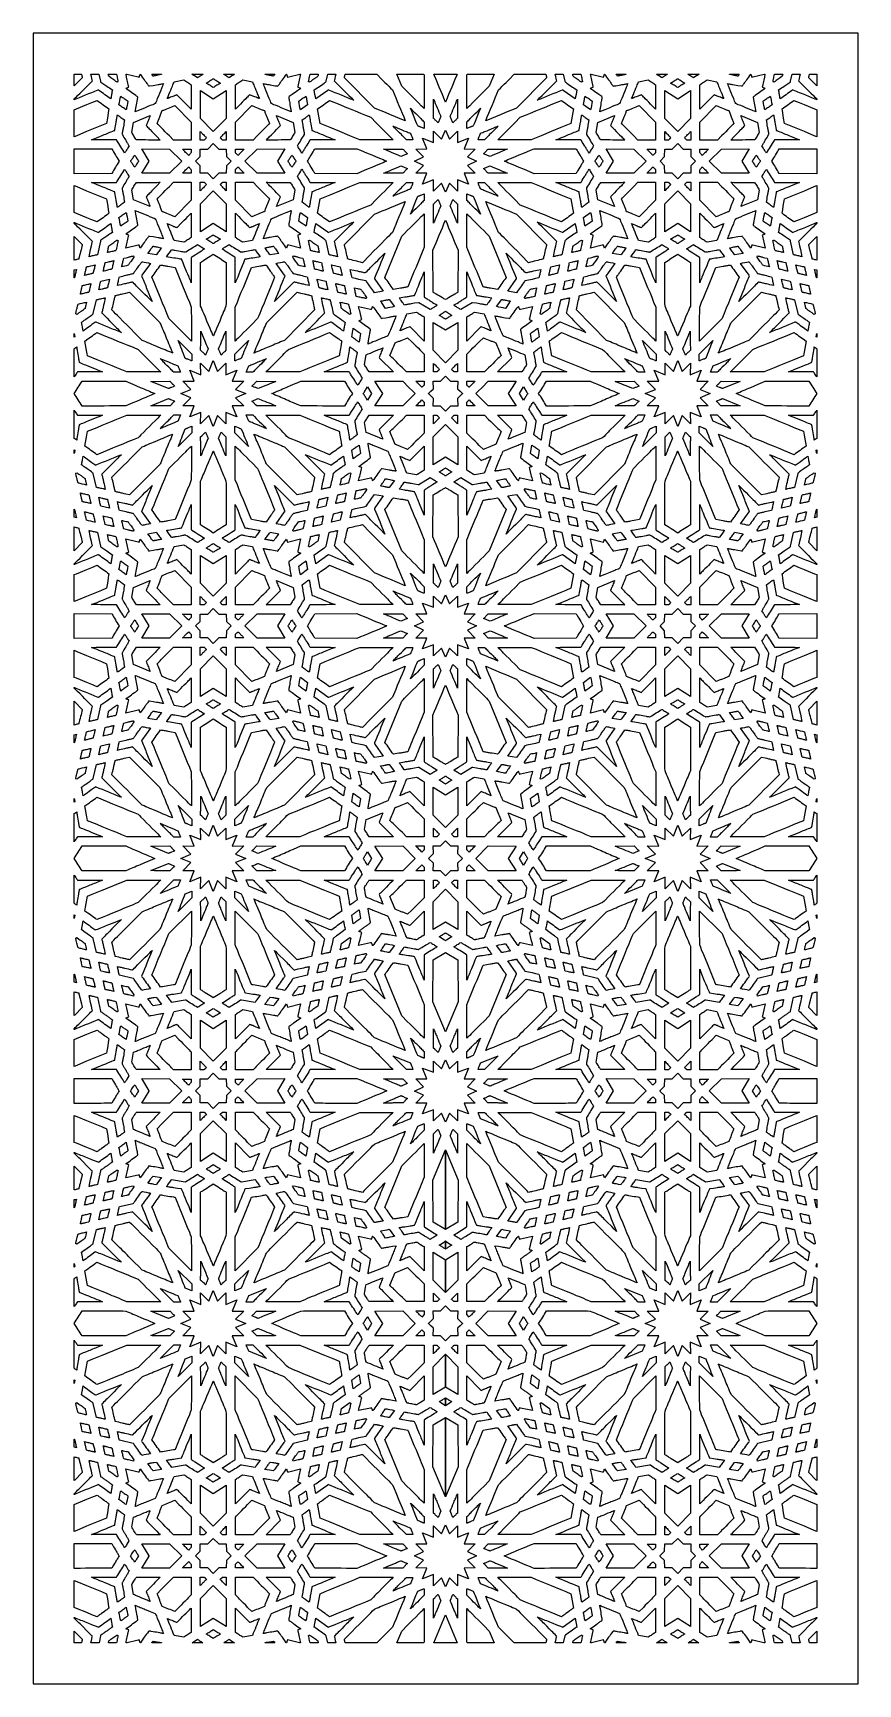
# Model space of a CAD drawing. Extents: x -500 to 500, y -1000 to 1000.
import ezdxf

# ---------------------------------------------------------------- set-up
doc = ezdxf.new("R2010")
doc.units = 0
doc.layers.add('LAYER_1', color=18, linetype='CONTINUOUS')

msp = doc.modelspace()

# ---------------------------------------------------------------- linework, layer by layer
at = {"layer": 'LAYER_1'}
for points in [[(-500, -1000), (500, -1000), (500, 1000), (-500, 1000)], [(-440.8, 948), (-440.5, 946.9), (-440.3, 945.8), (-450, 936), (-450, 950), (-441.3, 950)], [(-418.1, 941.5), (-418, 941), (-417.6, 940.6), (-414.1, 938.2), (-410.7, 935.8), (-408.9, 934.6), (-407.2, 933.4), (-405.5, 932.2), (-403.8, 931), (-404.3, 928.3), (-404.5, 926.9), (-404.7, 925.6), (-404.8, 924.9), (-405, 924.2), (-405.1, 923.5), (-405.2, 922.8), (-405.3, 922.2), (-405.4, 921.5), (-405.6, 920.8), (-405.7, 920.1), (-407.5, 921.4), (-409.3, 922.7), (-411.1, 924), (-412.9, 925.3), (-414.7, 926.6), (-416.5, 927.9), (-418.3, 929.2), (-420.1, 930.5), (-420.8, 931.1), (-421.6, 930.8), (-423.5, 930), (-425.3, 929.3), (-427.2, 928.5), (-429.1, 927.7), (-432.9, 926.2), (-436.6, 924.6), (-440.4, 923.1), (-444.1, 921.6), (-446, 920.8), (-447.9, 920), (-449.8, 919.3), (-450, 919.2), (-450, 920.1), (-448.8, 921.4), (-447.3, 922.8), (-445.9, 924.2), (-443, 927.1), (-440.1, 930), (-437.3, 932.8), (-434.4, 935.7), (-428.7, 941.4), (-428, 942.1), (-428.3, 942.9), (-428.7, 945.1), (-429.2, 947.3), (-429.8, 950), (-420.1, 950)], [(-398.4, 948.6), (-398.1, 947.1), (-397.8, 945.6), (-397.4, 944.1), (-397.3, 943.4), (-397.1, 942.6), (-397, 941.8), (-396.8, 941.1), (-396.9, 941.1), (-397, 941), (-397.1, 941), (-397.2, 941), (-397.2, 940.9), (-397.3, 940.9), (-397.5, 940.8), (-397.7, 940.8), (-397.9, 940.7), (-398.2, 940.5), (-398.8, 940.9), (-399.5, 941.4), (-400.1, 941.8), (-400.7, 942.3), (-402, 943.1), (-403.2, 944), (-404.4, 944.9), (-405.7, 945.8), (-408.1, 947.6), (-408.3, 948.5), (-408.5, 949.5), (-408.7, 950), (-398.7, 950)], [(-368.8, 948.4), (-367.6, 946.7), (-366.3, 945), (-365.1, 943.3), (-364.5, 942.4), (-363.9, 941.6), (-363.3, 940.7), (-362.7, 939.9), (-362, 939), (-361.4, 938.1), (-360.8, 937.3), (-360.2, 936.5), (-359.7, 935.6), (-358.7, 935.9), (-354.5, 936.6), (-352.4, 936.9), (-350.3, 937.3), (-348.2, 937.6), (-347.2, 937.8), (-346.1, 938), (-345, 938.2), (-344, 938.4), (-342.9, 938.6), (-341.9, 938.8), (-342.5, 937.2), (-343.1, 935.7), (-343.7, 934.2), (-344.3, 932.7), (-345.6, 929.7), (-346.8, 926.6), (-348, 923.6), (-349.3, 920.5), (-349.9, 919), (-350.5, 917.5), (-351.1, 916), (-351.8, 914.5), (-353.3, 913.8), (-354.8, 913.2), (-356.3, 912.6), (-357.8, 912), (-360.8, 910.8), (-363.9, 909.5), (-366.9, 908.3), (-369.9, 907.1), (-371.4, 906.4), (-372.9, 905.8), (-374.5, 905.2), (-376, 904.6), (-375.8, 905.7), (-375.6, 906.7), (-375.2, 908.9), (-374.8, 911), (-374.5, 913.1), (-374.1, 915.2), (-373.7, 917.3), (-373.4, 919.4), (-373.2, 920.5), (-373, 921.5), (-372.9, 922.4), (-373.7, 923), (-374.5, 923.7), (-375.4, 924.3), (-377.1, 925.5), (-378.8, 926.8), (-380.6, 928), (-382.3, 929.2), (-384, 930.5), (-385.8, 931.7), (-386.6, 932.4), (-387.5, 933), (-387.3, 933), (-387.2, 933.1), (-387, 933.2), (-386.9, 933.2), (-386.6, 933.3), (-386.3, 933.4), (-386, 933.6), (-385.7, 933.7), (-385.5, 933.7), (-385.4, 933.8), (-385.2, 933.8), (-385.1, 933.9), (-383.8, 934.4), (-384.1, 935.8), (-384.5, 937.5), (-384.9, 939.3), (-385.3, 941.1), (-385.7, 942.9), (-386.5, 946.6), (-387.2, 950), (-386.3, 950), (-372.7, 946.8), (-371.5, 946.4), (-371, 947.7), (-370, 950), (-369.9, 950)], [(-344.2, 949.6), (-346.8, 949.2), (-348.1, 949), (-349.3, 948.8), (-350, 948.7), (-350.6, 948.5), (-351.3, 948.4), (-351.9, 948.3), (-352.6, 948.2), (-353.2, 948.1), (-353.9, 947.9), (-354.5, 947.8), (-355.3, 948.9), (-356.1, 950), (-344.4, 950)], [(-316, 942.4), (-314.9, 941.7), (-313.8, 941), (-312.7, 940.3), (-311.6, 939.5), (-310.4, 938.8), (-309.3, 938.1), (-308.2, 937.4), (-308.2, 930), (-308.2, 926.3), (-308.2, 922.6), (-308.2, 920.8), (-308.2, 918.9), (-308.3, 917), (-308.3, 915.2), (-308.3, 913.3), (-308.3, 911.5), (-308.3, 909.6), (-308.3, 907.7), (-309.4, 908.8), (-310.4, 909.8), (-311.4, 910.9), (-312.5, 911.9), (-314.5, 914), (-316.6, 916.1), (-318.6, 918.2), (-320.7, 920.3), (-324.8, 924.5), (-325.6, 925.2), (-326.5, 924.8), (-327.2, 924.5), (-327.9, 924.2), (-328.5, 924), (-329.2, 923.7), (-330.6, 923.2), (-331.9, 922.6), (-333.2, 922.1), (-334.6, 921.5), (-335.2, 921.3), (-335.9, 921), (-336.6, 920.7), (-337.3, 920.5), (-336.7, 921.8), (-336.2, 923), (-335.7, 924.3), (-335.2, 925.6), (-334.1, 928.2), (-333, 930.7), (-332, 933.3), (-330.9, 935.8), (-330.4, 937.1), (-329.9, 938.4), (-329.4, 939.7), (-328.8, 941), (-317.1, 943.1)], [(-294.2, 949.8), (-296.3, 948.5), (-297.4, 947.8), (-298.5, 947.1), (-299, 946.8), (-299.5, 946.5), (-300.1, 946.2), (-300.6, 945.8), (-302.4, 946.9), (-304.1, 948), (-305.9, 949.1), (-307.4, 950), (-293.9, 950)], [(-281, 944.4), (-280.5, 944), (-279.9, 943.7), (-279.4, 943.4), (-278.3, 942.7), (-277.2, 942), (-276.1, 941.2), (-274.9, 940.5), (-274.4, 940.2), (-273.9, 939.9), (-273.4, 939.5), (-272.9, 939.2), (-273.8, 938.6), (-274.9, 938), (-276, 937.3), (-277.1, 936.7), (-278.3, 936), (-279.4, 935.3), (-280.5, 934.6), (-281.5, 934), (-281.5, 934), (-282, 934.3), (-282.5, 934.6), (-283, 935), (-283.5, 935.3), (-284.1, 935.6), (-284.6, 936), (-285.8, 936.7), (-286.9, 937.3), (-288, 938), (-289, 938.6), (-290, 939.2), (-289, 939.9), (-288, 940.5), (-285.8, 942), (-284.7, 942.7), (-284.1, 943), (-283.6, 943.4), (-283, 943.7), (-282.5, 944), (-282, 944.4), (-281.5, 944.7)], [(-257, 949.1), (-258.8, 948), (-260.5, 946.9), (-262.3, 945.8), (-262.8, 946.2), (-263.3, 946.5), (-263.9, 946.8), (-264.4, 947.1), (-265.5, 947.8), (-266.6, 948.5), (-267.7, 949.2), (-268.7, 949.8), (-269, 950), (-255.6, 950)], [(-234, 941), (-233.5, 939.7), (-233, 938.4), (-232.5, 937.1), (-231.9, 935.8), (-230.9, 933.3), (-229.8, 930.7), (-228.8, 928.2), (-227.7, 925.6), (-227.2, 924.3), (-226.7, 923), (-226.1, 921.8), (-225.6, 920.5), (-226.3, 920.7), (-227, 921), (-227.6, 921.3), (-228.3, 921.5), (-229.6, 922.1), (-231, 922.6), (-232.3, 923.2), (-233.7, 923.7), (-234.3, 924), (-235, 924.2), (-235.7, 924.5), (-236.3, 924.8), (-237.4, 925.2), (-238.1, 924.5), (-239.1, 923.5), (-240.1, 922.4), (-241.2, 921.3), (-242.2, 920.3), (-244.3, 918.2), (-246.4, 916.1), (-248.4, 914), (-250.5, 911.9), (-254.6, 907.7), (-254.6, 937.4), (-253.5, 938.1), (-252.4, 938.8), (-251.3, 939.5), (-250.2, 940.3), (-249.1, 941), (-248, 941.7), (-246.9, 942.4), (-245.8, 943.1)], [(-176, 948.4), (-176.4, 946.6), (-176.8, 944.8), (-177.2, 942.9), (-177.4, 942), (-177.6, 941.1), (-177.8, 940.2), (-178, 939.3), (-178.2, 938.4), (-178.4, 937.5), (-178.6, 936.6), (-178.8, 935.8), (-179.1, 934.4), (-177.8, 933.9), (-177.7, 933.8), (-177.5, 933.8), (-177.3, 933.7), (-177.2, 933.7), (-176.9, 933.6), (-176.6, 933.4), (-176.3, 933.3), (-176, 933.2), (-175.8, 933.2), (-175.7, 933.1), (-175.5, 933), (-175.4, 933), (-176.2, 932.4), (-177.1, 931.7), (-178, 931.1), (-178.8, 930.5), (-180.6, 929.2), (-182.3, 928), (-184.1, 926.8), (-185.8, 925.5), (-189.3, 923), (-190, 922.4), (-189.9, 921.5), (-189.7, 920.5), (-189.5, 919.4), (-189.4, 918.3), (-189.2, 917.3), (-188.8, 915.2), (-188.5, 913.1), (-188.1, 911), (-187.7, 908.9), (-187.5, 907.8), (-187.4, 906.7), (-187.2, 905.7), (-187, 904.6), (-190, 905.8), (-193, 907.1), (-199, 909.5), (-202, 910.8), (-205.1, 912), (-206.6, 912.6), (-208.1, 913.2), (-209.6, 913.8), (-211.1, 914.5), (-211.7, 916), (-212.3, 917.5), (-213, 919), (-213.6, 920.5), (-214.8, 923.6), (-216.1, 926.6), (-217.3, 929.7), (-218.5, 932.7), (-219.1, 934.2), (-219.8, 935.7), (-220.4, 937.2), (-221, 938.8), (-219.9, 938.6), (-218.9, 938.4), (-217.8, 938.2), (-216.8, 938), (-215.7, 937.8), (-214.7, 937.6), (-213.6, 937.5), (-212.6, 937.3), (-210.5, 936.9), (-208.4, 936.6), (-206.3, 936.2), (-204.2, 935.9), (-203.3, 935.6), (-202.7, 936.5), (-202.1, 937.3), (-201.4, 938.1), (-200.8, 939), (-200.2, 939.9), (-199.6, 940.7), (-199, 941.6), (-198.4, 942.4), (-197.7, 943.3), (-196.5, 945), (-195.3, 946.7), (-194.1, 948.4), (-193, 950), (-192.8, 950), (-191.9, 947.7), (-191.4, 946.4), (-190.1, 946.8), (-176.6, 950), (-175.7, 950)], [(-207.2, 949.5), (-207.6, 948.9), (-207.9, 948.4), (-208.3, 947.8), (-209, 947.9), (-209.6, 948.1), (-210.3, 948.2), (-210.9, 948.3), (-211.6, 948.4), (-212.2, 948.5), (-212.9, 948.7), (-213.5, 948.8), (-214.2, 948.9), (-214.8, 949), (-216.2, 949.2), (-217.5, 949.4), (-218.8, 949.6), (-218.6, 950), (-206.8, 950)], [(-154.3, 949.5), (-154.5, 948.5), (-154.8, 947.6), (-155.4, 947.1), (-156, 946.7), (-156.6, 946.3), (-157.2, 945.8), (-157.9, 945.4), (-158.5, 944.9), (-159.7, 944), (-160.9, 943.1), (-161.6, 942.7), (-162.2, 942.3), (-162.8, 941.8), (-163.4, 941.4), (-164, 940.9), (-164.7, 940.5), (-165, 940.7), (-165.2, 940.8), (-165.4, 940.8), (-165.5, 940.9), (-165.6, 940.9), (-165.7, 941), (-165.8, 941), (-165.9, 941), (-166, 941.1), (-166.1, 941.1), (-165.9, 941.8), (-165.7, 942.6), (-165.6, 943.4), (-165.4, 944.1), (-165.1, 945.6), (-164.8, 947.1), (-164.5, 948.6), (-164.2, 950), (-154.2, 950)], [(-133.6, 947.3), (-134.1, 945.1), (-134.6, 942.9), (-134.8, 942.1), (-134.3, 941.4), (-132.8, 940), (-131.4, 938.6), (-128.5, 935.7), (-125.6, 932.8), (-122.7, 930), (-119.9, 927.1), (-117, 924.2), (-114.1, 921.4), (-112.7, 919.9), (-111.2, 918.5), (-113.1, 919.3), (-115, 920), (-116.8, 920.8), (-118.7, 921.6), (-122.5, 923.1), (-126.2, 924.6), (-130, 926.2), (-133.8, 927.7), (-135.6, 928.5), (-137.5, 929.3), (-139.4, 930), (-141.3, 930.8), (-142.1, 931.1), (-142.8, 930.5), (-157.3, 920.1), (-157.7, 922.8), (-158.2, 925.6), (-158.6, 928.3), (-159, 931), (-157.3, 932.2), (-155.6, 933.4), (-153.9, 934.6), (-152.2, 935.8), (-150.5, 937), (-148.8, 938.2), (-147.1, 939.4), (-146.3, 940), (-145.4, 940.6), (-144.9, 941), (-144.7, 941.5), (-142.8, 950), (-133.1, 950)], [(-82.5, 949.3), (-77.9, 944.7), (-73.4, 940.1), (-71.1, 937.9), (-68.8, 935.6), (-66.5, 933.3), (-64.2, 931), (-60.3, 921.6), (-58.4, 917), (-56.4, 912.3), (-54.5, 907.6), (-52.5, 902.9), (-50.6, 898.3), (-48.7, 893.6), (-67.3, 901.3), (-72, 903.2), (-76.6, 905.2), (-81.3, 907.1), (-86, 909), (-122.6, 945.8), (-122.4, 946.9), (-122.1, 948), (-121.6, 950), (-83.2, 950)], [(-25.8, 949.1), (-25.8, 908.6), (-27.5, 910.2), (-29.3, 911.9), (-32.7, 915.3), (-36.1, 918.7), (-39.5, 922.2), (-42.9, 925.6), (-46.3, 929), (-49.7, 932.4), (-51.4, 934.1), (-53.1, 935.8), (-59, 950), (-26.2, 950)], [(13.3, 948.1), (11.4, 943.6), (7.6, 934.5), (3.8, 925.4), (1.9, 920.9), (0, 916.3), (0, 916.3), (0, 916.3), (-1.9, 920.9), (-3.8, 925.4), (-7.6, 934.5), (-11.4, 943.6), (-13.3, 948.1), (-14.1, 950), (14.1, 950)], [(53.1, 935.8), (51.4, 934.1), (49.7, 932.4), (46.3, 929), (42.9, 925.6), (39.5, 922.2), (36.1, 918.7), (32.7, 915.3), (29.3, 911.9), (27.5, 910.2), (25.8, 908.6), (25.8, 949.1), (26.2, 950), (59, 950)], [(122.1, 948), (122.4, 946.9), (122.6, 945.8), (86, 909), (81.3, 907.1), (76.6, 905.2), (72, 903.2), (67.3, 901.3), (48.7, 893.6), (50.6, 898.3), (52.5, 902.9), (54.5, 907.6), (56.4, 912.3), (58.4, 917), (60.3, 921.6), (64.2, 931), (66.5, 933.3), (68.8, 935.6), (71.1, 937.9), (73.4, 940.1), (77.9, 944.7), (82.5, 949.3), (83.2, 950), (121.6, 950)], [(144.7, 941.5), (144.9, 941), (145.4, 940.6), (146.3, 940), (147.1, 939.4), (148.8, 938.2), (150.5, 937), (152.2, 935.8), (153.9, 934.6), (155.6, 933.4), (157.3, 932.2), (159, 931), (158.6, 928.3), (158.2, 925.6), (157.7, 922.8), (157.3, 920.1), (142.8, 930.5), (142.1, 931.1), (141.3, 930.8), (139.4, 930), (137.5, 929.3), (135.6, 928.5), (133.8, 927.7), (130, 926.2), (126.2, 924.6), (122.5, 923.1), (118.7, 921.6), (116.8, 920.8), (115, 920), (113.1, 919.3), (111.2, 918.5), (112.7, 919.9), (114.1, 921.4), (117, 924.2), (119.9, 927.1), (122.7, 930), (125.6, 932.8), (128.5, 935.7), (131.4, 938.6), (132.8, 940), (134.3, 941.4), (134.8, 942.1), (134.6, 942.9), (134.1, 945.1), (133.6, 947.3), (133.1, 950), (142.8, 950)], [(164.5, 948.6), (164.8, 947.1), (165.1, 945.6), (165.4, 944.1), (165.6, 943.4), (165.7, 942.6), (165.9, 941.8), (166.1, 941.1), (166, 941.1), (165.9, 941), (165.8, 941), (165.7, 941), (165.6, 940.9), (165.5, 940.9), (165.4, 940.8), (165.2, 940.8), (165, 940.7), (164.7, 940.5), (164, 940.9), (163.4, 941.4), (162.8, 941.8), (162.2, 942.3), (161.6, 942.7), (160.9, 943.1), (159.7, 944), (158.5, 944.9), (157.9, 945.4), (157.2, 945.8), (156.6, 946.3), (156, 946.7), (155.4, 947.1), (154.8, 947.6), (154.5, 948.5), (154.3, 949.5), (154.2, 950), (164.2, 950)], [(194.1, 948.4), (195.3, 946.7), (196.5, 945), (197.7, 943.3), (198.4, 942.4), (199, 941.6), (199.6, 940.7), (200.2, 939.9), (200.8, 939), (201.4, 938.1), (202.1, 937.3), (202.7, 936.5), (203.3, 935.6), (204.2, 935.9), (206.3, 936.2), (208.4, 936.6), (210.5, 936.9), (212.6, 937.3), (213.6, 937.5), (214.7, 937.6), (215.7, 937.8), (216.8, 938), (217.8, 938.2), (218.9, 938.4), (219.9, 938.6), (221, 938.8), (220.4, 937.2), (219.8, 935.7), (219.1, 934.2), (218.5, 932.7), (217.3, 929.7), (216.1, 926.6), (214.8, 923.6), (213.6, 920.5), (213, 919), (212.3, 917.5), (211.7, 916), (211.1, 914.5), (209.6, 913.8), (208.1, 913.2), (206.6, 912.6), (205.1, 912), (202, 910.8), (199, 909.5), (193, 907.1), (190, 905.8), (187, 904.6), (187.2, 905.7), (187.4, 906.7), (187.5, 907.8), (187.7, 908.9), (188.1, 911), (188.5, 913.1), (188.8, 915.2), (189.2, 917.3), (189.4, 918.3), (189.5, 919.4), (189.7, 920.5), (189.9, 921.5), (190, 922.4), (189.3, 923), (185.8, 925.5), (184.1, 926.8), (182.3, 928), (180.6, 929.2), (178.8, 930.5), (178, 931.1), (177.1, 931.7), (176.2, 932.4), (175.4, 933), (175.5, 933), (175.7, 933.1), (175.8, 933.2), (176, 933.2), (176.3, 933.3), (176.6, 933.4), (176.9, 933.6), (177.2, 933.7), (177.3, 933.7), (177.5, 933.8), (177.7, 933.8), (177.8, 933.9), (179.1, 934.4), (178.8, 935.8), (178.6, 936.6), (178.4, 937.5), (178.2, 938.4), (178, 939.3), (177.8, 940.2), (177.6, 941.1), (177.4, 942), (177.2, 942.9), (176.8, 944.8), (176.4, 946.6), (176, 948.4), (175.7, 950), (176.6, 950), (190.1, 946.8), (191.4, 946.4), (191.9, 947.7), (192.8, 950), (193, 950)], [(218.8, 949.6), (217.5, 949.4), (216.2, 949.2), (214.8, 949), (214.2, 948.9), (213.5, 948.8), (212.9, 948.7), (212.2, 948.5), (211.6, 948.4), (210.9, 948.3), (210.3, 948.2), (209.6, 948.1), (209, 947.9), (208.3, 947.8), (207.9, 948.4), (207.6, 948.9), (207.2, 949.5), (206.8, 950), (218.6, 950)], [(246.9, 942.4), (248, 941.7), (249.1, 941), (250.2, 940.3), (251.3, 939.5), (252.4, 938.8), (253.5, 938.1), (254.6, 937.4), (254.6, 907.7), (250.5, 911.9), (248.4, 914), (246.4, 916.1), (244.3, 918.2), (242.2, 920.3), (241.2, 921.3), (240.1, 922.4), (239.1, 923.5), (238.1, 924.5), (237.4, 925.2), (236.3, 924.8), (235.7, 924.5), (235, 924.2), (234.3, 924), (233.7, 923.7), (232.3, 923.2), (231, 922.6), (229.6, 922.1), (228.3, 921.5), (227.6, 921.3), (227, 921), (226.3, 920.7), (225.6, 920.5), (226.1, 921.8), (226.7, 923), (227.2, 924.3), (227.7, 925.6), (228.8, 928.2), (229.8, 930.7), (230.9, 933.3), (231.9, 935.8), (232.5, 937.1), (233, 938.4), (233.5, 939.7), (234, 941), (245.8, 943.1)], [(268.7, 949.8), (267.7, 949.2), (266.6, 948.5), (265.5, 947.8), (264.4, 947.1), (263.9, 946.8), (263.3, 946.5), (262.8, 946.2), (262.3, 945.8), (260.5, 946.9), (258.8, 948), (257, 949.1), (255.6, 950), (269, 950)], [(282, 944.4), (282.5, 944), (283, 943.7), (283.6, 943.4), (284.1, 943), (284.7, 942.7), (285.8, 942), (288, 940.5), (289, 939.9), (290, 939.2), (289, 938.6), (288, 938), (286.9, 937.3), (285.8, 936.7), (284.6, 936), (284.1, 935.6), (283.5, 935.3), (283, 935), (282.5, 934.6), (282, 934.3), (281.5, 934), (281.5, 934), (280.5, 934.6), (279.4, 935.3), (278.3, 936), (277.1, 936.7), (276, 937.3), (274.9, 938), (273.8, 938.6), (272.9, 939.2), (273.4, 939.5), (273.9, 939.9), (274.4, 940.2), (274.9, 940.5), (276.1, 941.2), (277.2, 942), (278.3, 942.7), (279.4, 943.4), (279.9, 943.7), (280.5, 944), (281, 944.4), (281.5, 944.7)], [(305.9, 949.1), (304.1, 948), (302.4, 946.9), (300.6, 945.8), (300.1, 946.2), (299.5, 946.5), (299, 946.8), (298.5, 947.1), (297.4, 947.8), (296.3, 948.5), (294.2, 949.8), (293.9, 950), (307.4, 950)], [(328.8, 941), (329.4, 939.7), (329.9, 938.4), (330.4, 937.1), (330.9, 935.8), (332, 933.3), (333, 930.7), (334.1, 928.2), (335.2, 925.6), (335.7, 924.3), (336.2, 923), (336.7, 921.8), (337.3, 920.5), (336.6, 920.7), (335.9, 921), (335.2, 921.3), (334.6, 921.5), (333.2, 922.1), (331.9, 922.6), (330.6, 923.2), (329.2, 923.7), (328.5, 924), (327.9, 924.2), (327.2, 924.5), (326.5, 924.8), (325.6, 925.2), (324.8, 924.5), (320.7, 920.3), (318.6, 918.2), (316.6, 916.1), (314.5, 914), (312.5, 911.9), (311.4, 910.9), (310.4, 909.8), (309.4, 908.8), (308.3, 907.7), (308.3, 909.6), (308.3, 911.5), (308.3, 913.3), (308.3, 915.2), (308.3, 917), (308.2, 918.9), (308.2, 920.8), (308.2, 922.6), (308.2, 926.3), (308.2, 930), (308.2, 937.4), (309.3, 938.1), (310.4, 938.8), (311.6, 939.5), (312.7, 940.3), (313.8, 941), (314.9, 941.7), (316, 942.4), (317.1, 943.1)], [(386.5, 946.6), (385.7, 942.9), (385.3, 941.1), (384.9, 939.3), (384.5, 937.5), (384.1, 935.8), (383.8, 934.4), (385.1, 933.9), (385.2, 933.8), (385.4, 933.8), (385.5, 933.7), (385.7, 933.7), (386, 933.6), (386.3, 933.4), (386.6, 933.3), (386.9, 933.2), (387, 933.2), (387.2, 933.1), (387.3, 933), (387.5, 933), (386.6, 932.4), (385.8, 931.7), (384, 930.5), (382.3, 929.2), (380.6, 928), (378.8, 926.8), (377.1, 925.5), (375.4, 924.3), (374.5, 923.7), (373.7, 923), (372.9, 922.4), (373, 921.5), (373.2, 920.5), (373.4, 919.4), (373.7, 917.3), (374.1, 915.2), (374.5, 913.1), (374.8, 911), (375.2, 908.9), (375.6, 906.7), (375.8, 905.7), (376, 904.6), (374.5, 905.2), (372.9, 905.8), (371.4, 906.4), (369.9, 907.1), (366.9, 908.3), (363.9, 909.5), (360.8, 910.8), (357.8, 912), (356.3, 912.6), (354.8, 913.2), (353.3, 913.8), (351.8, 914.5), (351.1, 916), (350.5, 917.5), (349.9, 919), (349.3, 920.5), (348, 923.6), (346.8, 926.6), (345.6, 929.7), (344.3, 932.7), (343.7, 934.2), (343.1, 935.7), (342.5, 937.2), (341.9, 938.8), (342.9, 938.6), (344, 938.4), (345, 938.2), (346.1, 938), (347.2, 937.8), (348.2, 937.6), (350.3, 937.3), (352.4, 936.9), (354.5, 936.6), (358.7, 935.9), (359.7, 935.6), (360.2, 936.5), (360.8, 937.3), (361.4, 938.1), (362, 939), (362.7, 939.9), (363.3, 940.7), (363.9, 941.6), (364.5, 942.4), (365.1, 943.3), (366.3, 945), (367.6, 946.7), (368.8, 948.4), (369.9, 950), (370, 950), (371, 947.7), (371.5, 946.4), (372.7, 946.8), (386.3, 950), (387.2, 950)], [(355.3, 948.9), (354.5, 947.8), (353.9, 947.9), (353.2, 948.1), (352.6, 948.2), (351.9, 948.3), (351.3, 948.4), (350.6, 948.5), (350, 948.7), (349.3, 948.8), (348.1, 949), (346.8, 949.2), (344.2, 949.6), (344.4, 950), (356.1, 950)], [(408.5, 949.5), (408.3, 948.5), (408.1, 947.6), (405.7, 945.8), (404.4, 944.9), (403.2, 944), (402, 943.1), (400.7, 942.3), (400.1, 941.8), (399.5, 941.4), (398.8, 940.9), (398.2, 940.5), (397.9, 940.7), (397.7, 940.8), (397.5, 940.8), (397.3, 940.9), (397.2, 940.9), (397.2, 941), (397.1, 941), (397, 941), (396.9, 941.1), (396.8, 941.1), (397, 941.8), (397.1, 942.6), (397.3, 943.4), (397.4, 944.1), (397.8, 945.6), (398.1, 947.1), (398.4, 948.6), (398.7, 950), (408.7, 950)], [(429.2, 947.3), (428.7, 945.1), (428.3, 942.9), (428, 942.1), (428.7, 941.4), (434.4, 935.7), (437.3, 932.8), (440.1, 930), (443, 927.1), (445.9, 924.2), (447.3, 922.8), (448.8, 921.4), (450, 920.1), (450, 919.2), (449.8, 919.3), (447.9, 920), (446, 920.8), (444.1, 921.6), (440.4, 923.1), (436.6, 924.6), (432.9, 926.2), (429.1, 927.7), (427.2, 928.5), (425.3, 929.3), (423.5, 930), (421.6, 930.8), (420.8, 931.1), (420.1, 930.5), (418.3, 929.2), (416.5, 927.9), (414.7, 926.6), (412.9, 925.3), (411.1, 924), (409.3, 922.7), (407.5, 921.4), (405.7, 920.1), (405.6, 920.8), (405.4, 921.5), (405.3, 922.2), (405.2, 922.8), (405.1, 923.5), (405, 924.2), (404.8, 924.9), (404.7, 925.6), (404.5, 926.9), (404.3, 928.3), (403.8, 931), (405.5, 932.2), (407.2, 933.4), (408.9, 934.6), (410.7, 935.8), (414.1, 938.2), (417.6, 940.6), (418, 941), (418.1, 941.5), (420.1, 950), (429.8, 950)], [(450, 936), (440.3, 945.8), (440.5, 946.9), (440.8, 948), (441.3, 950), (450, 950)], [(-392.6, 922.8), (-391.5, 922), (-390.4, 921.3), (-389.3, 920.5), (-388.2, 919.7), (-387.1, 918.9), (-386, 918.1), (-384.9, 917.4), (-385.5, 914.7), (-386, 912.1), (-386.5, 909.5), (-386.8, 908.2), (-387, 906.8), (-388.1, 907.6), (-389.2, 908.4), (-390.3, 909.2), (-391.4, 909.9), (-392.5, 910.7), (-393.6, 911.5), (-394.7, 912.3), (-395.8, 913.1), (-395.3, 915.7), (-394.7, 918.3), (-394.2, 920.9), (-394, 922.3), (-393.7, 923.6)], [(-265.8, 896.5), (-281.5, 880.8), (-297, 896.5), (-296.9, 930.2), (-281.5, 920.4), (-265.9, 930.2)], [(-168.6, 920.9), (-168.4, 919.6), (-168.1, 918.3), (-167.9, 917), (-167.8, 916.3), (-167.7, 915.7), (-167.5, 915), (-167.4, 914.4), (-167.3, 913.7), (-167.2, 913.1), (-175.8, 906.8), (-176.1, 908.2), (-176.4, 909.5), (-176.9, 912.1), (-177.4, 914.7), (-177.9, 917.4), (-175.8, 918.9), (-174.7, 919.7), (-173.6, 920.5), (-172.5, 921.3), (-171.4, 922), (-170.3, 922.8), (-169.7, 923.2), (-169.2, 923.6)], [(-14, 918.7), (-13.5, 917.4), (-12.4, 914.8), (-11.3, 912.2), (-10.2, 909.5), (-9, 906.9), (-7.9, 904.3), (-6.8, 901.7), (-5.7, 899.1), (-6.1, 898.1), (-6.5, 897.1), (-6.9, 896.1), (-7.3, 895.1), (-7.7, 894.1), (-8.1, 893.2), (-8.5, 892.2), (-8.9, 891.2), (-10.3, 892.6), (-11, 893.3), (-11.7, 894), (-12.4, 894.6), (-13.1, 895.3), (-13.4, 895.6), (-13.7, 896), (-14.1, 896.3), (-14.4, 896.6), (-14.5, 898.1), (-14.5, 899.6), (-14.5, 901), (-14.5, 902.5), (-14.5, 904), (-14.5, 905.4), (-14.5, 906.9), (-14.5, 908.4), (-14.5, 911.3), (-14.5, 914.2), (-14.5, 920)], [(14.5, 914.2), (14.5, 911.3), (14.5, 908.4), (14.5, 906.9), (14.5, 905.4), (14.5, 904), (14.5, 902.5), (14.5, 901), (14.5, 899.6), (14.5, 898.1), (14.4, 896.6), (14.1, 896.3), (13.7, 896), (13.4, 895.6), (13.1, 895.3), (12.4, 894.6), (11.7, 894), (11, 893.3), (10.3, 892.6), (8.9, 891.2), (8.5, 892.2), (8.1, 893.2), (7.7, 894.1), (7.3, 895.1), (6.9, 896.1), (6.5, 897.1), (6.1, 898.1), (5.7, 899.1), (6.8, 901.7), (7.9, 904.3), (9, 906.9), (10.2, 909.5), (11.3, 912.2), (12.4, 914.8), (13.5, 917.4), (14, 918.7), (14.5, 920)], [(169.7, 923.2), (170.3, 922.8), (171.4, 922), (172.5, 921.3), (173.6, 920.5), (174.7, 919.7), (175.8, 918.9), (177.9, 917.4), (177.4, 914.7), (176.9, 912.1), (176.4, 909.5), (176.1, 908.2), (175.8, 906.8), (167.2, 913.1), (167.3, 913.7), (167.4, 914.4), (167.5, 915), (167.7, 915.7), (167.8, 916.3), (167.9, 917), (168.1, 918.3), (168.4, 919.6), (168.6, 920.9), (169.2, 923.6)], [(297, 896.5), (281.5, 880.8), (265.8, 896.5), (265.9, 930.2), (281.5, 920.4), (296.9, 930.2)], [(394, 922.3), (394.2, 920.9), (394.7, 918.3), (395.3, 915.7), (395.8, 913.1), (394.7, 912.3), (393.6, 911.5), (392.5, 910.7), (391.4, 909.9), (390.3, 909.2), (389.2, 908.4), (388.1, 907.6), (387, 906.8), (386.8, 908.2), (386.5, 909.5), (386, 912.1), (385.5, 914.7), (384.9, 917.4), (386, 918.1), (387.1, 918.9), (388.2, 919.7), (389.3, 920.5), (390.4, 921.3), (391.5, 922), (392.6, 922.8), (393.7, 923.6)], [(-420.5, 917.1), (-418.7, 915.8), (-416.9, 914.5), (-415.1, 913.2), (-413.3, 911.9), (-411.5, 910.6), (-409.7, 909.3), (-407.9, 908), (-408.3, 905.8), (-408.7, 903.6), (-409.4, 899.2), (-410.2, 894.8), (-410.6, 892.6), (-411, 890.4), (-417, 887.9), (-423, 885.4), (-435, 880.5), (-446.9, 875.5), (-450, 874.3), (-450, 907), (-447.2, 908.1), (-434.7, 913.3), (-428.5, 915.8), (-422.3, 918.4)], [(-397.2, 900.4), (-396.7, 900.1), (-396.1, 899.7), (-395.6, 899.3), (-395, 898.9), (-394.5, 898.5), (-393.4, 897.8), (-392.3, 897), (-391.3, 896.2), (-389.1, 894.7), (-389.8, 890.5), (-390.1, 888.4), (-390.5, 886.3), (-390.7, 885.3), (-390.9, 884.2), (-391, 883.2), (-391.2, 882.2), (-391.4, 881.1), (-391.6, 880.1), (-391.8, 879), (-392, 878), (-392.1, 877.4), (-391.7, 876.9), (-390.7, 875.2), (-389.7, 873.5), (-388.6, 871.8), (-387.6, 870.1), (-387.1, 869.2), (-386.6, 868.3), (-386.1, 867.5), (-385.6, 866.6), (-385.1, 865.8), (-384.6, 864.9), (-384.1, 864), (-383.6, 863.2), (-384.2, 862.1), (-384.9, 861), (-385.5, 859.9), (-385.8, 859.4), (-386.2, 858.8), (-386.5, 858.3), (-386.8, 857.8), (-387.2, 857.2), (-387.5, 856.7), (-387.8, 856.2), (-388.2, 855.7), (-388.5, 855.1), (-388.9, 854.6), (-390, 856.5), (-391.2, 858.4), (-392.4, 860.2), (-393.5, 862.1), (-394.7, 864), (-395.9, 866), (-398.2, 869.8), (-398.7, 870.5), (-399.6, 870.5), (-401.4, 870.5), (-403.3, 870.5), (-405.1, 870.5), (-406.9, 870.5), (-410.6, 870.5), (-414.3, 870.5), (-418, 870.5), (-421.7, 870.6), (-423.6, 870.6), (-425.4, 870.6), (-427.2, 870.6), (-429.1, 870.6), (-425.7, 872), (-422.2, 873.4), (-418.8, 874.8), (-415.4, 876.2), (-413.6, 876.9), (-411.9, 877.6), (-410.2, 878.3), (-408.5, 879), (-406.8, 879.7), (-405.1, 880.4), (-403.4, 881.1), (-401.7, 881.8), (-400.8, 882), (-400.7, 883), (-400.3, 885.2), (-400, 887.4), (-399.6, 889.6), (-399.2, 891.9), (-399, 893), (-398.8, 894.1), (-398.6, 895.2), (-398.4, 896.3), (-398.3, 897.5), (-398.1, 898.6), (-397.9, 899.7), (-397.7, 900.8)], [(-308.3, 891.9), (-308.3, 870.3), (-329.8, 870.3), (-334.7, 875.4), (-337.2, 877.9), (-339.6, 880.4), (-342.1, 883), (-344.5, 885.5), (-345.8, 886.8), (-347, 888.1), (-348.2, 889.3), (-349.5, 890.6), (-349.1, 891.6), (-348.7, 892.5), (-348.3, 893.5), (-347.9, 894.4), (-347.2, 896.3), (-346.4, 898.3), (-344.9, 902.1), (-344.1, 904.1), (-343.4, 906), (-342.4, 906.4), (-341.4, 906.7), (-340.5, 907.1), (-339.5, 907.5), (-338.5, 907.9), (-337.6, 908.3), (-335.7, 909), (-331.8, 910.5), (-329.9, 911.3), (-329, 911.7), (-328, 912)], [(-233.9, 911.7), (-232.9, 911.3), (-231, 910.5), (-227.2, 909), (-225.3, 908.3), (-224.3, 907.9), (-223.4, 907.5), (-222.4, 907.1), (-221.4, 906.7), (-220.5, 906.4), (-219.5, 906), (-219.1, 905), (-218.8, 904.1), (-218.4, 903.1), (-218, 902.1), (-217.6, 901.2), (-217.3, 900.2), (-216.9, 899.2), (-216.5, 898.3), (-216.1, 897.3), (-215.7, 896.3), (-215, 894.4), (-214.2, 892.5), (-213.4, 890.6), (-214.6, 889.3), (-215.9, 888.1), (-217.1, 886.8), (-218.3, 885.5), (-220.8, 883), (-223.3, 880.4), (-225.7, 877.9), (-228.2, 875.4), (-233.1, 870.3), (-254.5, 870.3), (-254.5, 891.9), (-234.8, 912)], [(-165, 899.7), (-164.8, 898.6), (-164.6, 897.5), (-164.4, 896.3), (-164.2, 895.2), (-164, 894.1), (-163.9, 893), (-163.7, 891.9), (-163.3, 889.6), (-162.9, 887.4), (-162.5, 885.2), (-162.1, 883), (-162, 882), (-161.2, 881.8), (-159.5, 881.1), (-157.8, 880.4), (-156.1, 879.7), (-154.4, 879), (-152.7, 878.3), (-150.9, 877.6), (-149.2, 876.9), (-147.5, 876.2), (-144.1, 874.8), (-140.6, 873.4), (-137.2, 872), (-133.8, 870.6), (-135.6, 870.6), (-137.5, 870.6), (-139.3, 870.6), (-141.2, 870.6), (-144.8, 870.5), (-148.5, 870.5), (-152.2, 870.5), (-155.9, 870.5), (-157.8, 870.5), (-159.6, 870.5), (-161.4, 870.5), (-163.3, 870.5), (-164.2, 870.5), (-164.7, 869.8), (-165.8, 867.9), (-167, 866), (-168.2, 864), (-168.8, 863.1), (-169.3, 862.1), (-169.9, 861.2), (-170.5, 860.2), (-171.1, 859.3), (-171.7, 858.4), (-172.3, 857.4), (-172.9, 856.5), (-173.5, 855.5), (-174.1, 854.6), (-174.8, 855.7), (-175.4, 856.7), (-176.7, 858.8), (-177.4, 859.9), (-178.1, 861), (-178.4, 861.5), (-178.7, 862.1), (-179.1, 862.6), (-179.4, 863.2), (-178.4, 864.9), (-177.3, 866.6), (-176.3, 868.3), (-175.3, 870.1), (-173.2, 873.5), (-172.2, 875.2), (-171.1, 876.9), (-170.9, 877.4), (-170.9, 878), (-171.1, 879), (-171.3, 880.1), (-171.5, 881.1), (-171.6, 882.2), (-171.8, 883.2), (-172, 884.2), (-172.2, 885.3), (-172.4, 886.3), (-172.7, 888.4), (-173.1, 890.5), (-173.8, 894.7), (-171.6, 896.2), (-170.5, 897), (-169.4, 897.8), (-168.4, 898.5), (-167.8, 898.9), (-167.3, 899.3), (-166.7, 899.7), (-166.2, 900.1), (-165.7, 900.4), (-165.1, 900.8)], [(-128.1, 913.3), (-121.9, 910.7), (-115.7, 908.1), (-109.5, 905.6), (-103.2, 903), (-97, 900.5), (-90.7, 897.9), (-83.9, 891.1), (-80.6, 887.7), (-77.2, 884.3), (-73.7, 880.9), (-70.3, 877.5), (-68.6, 875.8), (-66.9, 874.1), (-65.2, 872.4), (-63.5, 870.7), (-66, 870.7), (-68.6, 870.7), (-71.1, 870.6), (-73.6, 870.6), (-76.2, 870.6), (-78.7, 870.6), (-81.2, 870.6), (-83.7, 870.6), (-88.8, 870.6), (-93.8, 870.6), (-104, 870.6), (-110, 873.1), (-115.9, 875.5), (-127.9, 880.5), (-139.9, 885.4), (-145.9, 887.9), (-151.9, 890.4), (-152.7, 894.8), (-153.4, 899.2), (-154.2, 903.6), (-155, 908), (-153.2, 909.3), (-151.4, 910.6), (-149.6, 911.9), (-147.8, 913.2), (-146, 914.5), (-144.2, 915.8), (-142.4, 917.1), (-140.6, 918.4)], [(-38.2, 904.6), (-36.1, 902.6), (-34.1, 900.5), (-32, 898.5), (-30, 896.4), (-28.9, 895.4), (-27.9, 894.4), (-26.9, 893.4), (-25.8, 892.3), (-25.8, 884.4), (-26.8, 884.7), (-27.8, 885.1), (-28.8, 885.5), (-29.8, 885.9), (-30.2, 886.1), (-30.7, 886.3), (-31.2, 886.5), (-31.7, 886.7), (-32.2, 886.8), (-32.7, 887), (-33.2, 887.2), (-33.7, 887.4), (-34.8, 890.1), (-35.8, 892.7), (-38, 898.1), (-40.2, 903.4), (-41.2, 906.1), (-42.3, 908.8)], [(41.2, 906.1), (40.2, 903.4), (38, 898.1), (35.8, 892.7), (34.8, 890.1), (33.7, 887.4), (33.2, 887.2), (32.7, 887), (32.2, 886.8), (31.7, 886.7), (31.2, 886.5), (30.7, 886.3), (30.2, 886.1), (29.8, 885.9), (28.8, 885.5), (27.8, 885.1), (26.8, 884.7), (25.8, 884.4), (25.8, 892.3), (26.9, 893.4), (27.9, 894.4), (28.9, 895.4), (30, 896.4), (32, 898.5), (34.1, 900.5), (36.1, 902.6), (38.2, 904.6), (42.3, 908.8)], [(142.4, 917.1), (144.2, 915.8), (146, 914.5), (147.8, 913.2), (149.6, 911.9), (151.4, 910.6), (153.2, 909.3), (155, 908), (154.2, 903.6), (153.4, 899.2), (152.7, 894.8), (151.9, 890.4), (145.9, 887.9), (139.9, 885.4), (127.9, 880.5), (115.9, 875.5), (110, 873.1), (104, 870.6), (93.8, 870.6), (88.8, 870.6), (83.7, 870.6), (81.2, 870.6), (78.7, 870.6), (76.2, 870.6), (73.6, 870.6), (71.1, 870.6), (68.6, 870.7), (66, 870.7), (63.5, 870.7), (65.2, 872.4), (66.9, 874.1), (68.6, 875.8), (70.3, 877.5), (73.7, 880.9), (77.2, 884.3), (80.6, 887.7), (83.9, 891.1), (90.7, 897.9), (97, 900.5), (103.2, 903), (109.5, 905.6), (115.7, 908.1), (121.9, 910.7), (128.1, 913.3), (140.6, 918.4)], [(165.7, 900.4), (166.2, 900.1), (166.7, 899.7), (167.3, 899.3), (167.8, 898.9), (168.4, 898.5), (169.4, 897.8), (170.5, 897), (171.6, 896.2), (173.8, 894.7), (173.1, 890.5), (172.7, 888.4), (172.4, 886.3), (172.2, 885.3), (172, 884.2), (171.8, 883.2), (171.6, 882.2), (171.5, 881.1), (171.3, 880.1), (171.1, 879), (170.9, 878), (170.9, 877.4), (171.1, 876.9), (172.2, 875.2), (173.2, 873.5), (175.3, 870.1), (176.3, 868.3), (177.3, 866.6), (178.4, 864.9), (179.4, 863.2), (179.1, 862.6), (178.7, 862.1), (178.4, 861.5), (178.1, 861), (177.4, 859.9), (176.7, 858.8), (175.4, 856.7), (174.8, 855.7), (174.1, 854.6), (173.5, 855.5), (172.9, 856.5), (172.3, 857.4), (171.7, 858.4), (171.1, 859.3), (170.5, 860.2), (169.9, 861.2), (169.3, 862.1), (168.8, 863.1), (168.2, 864), (167, 866), (165.8, 867.9), (164.7, 869.8), (164.2, 870.5), (163.3, 870.5), (161.4, 870.5), (159.6, 870.5), (157.8, 870.5), (155.9, 870.5), (152.2, 870.5), (148.5, 870.5), (144.8, 870.5), (141.2, 870.6), (139.3, 870.6), (137.5, 870.6), (135.6, 870.6), (133.8, 870.6), (137.2, 872), (140.6, 873.4), (144.1, 874.8), (147.5, 876.2), (149.2, 876.9), (150.9, 877.6), (152.7, 878.3), (154.4, 879), (156.1, 879.7), (157.8, 880.4), (159.5, 881.1), (161.2, 881.8), (162, 882), (162.1, 883), (162.5, 885.2), (162.9, 887.4), (163.3, 889.6), (163.7, 891.9), (163.9, 893), (164, 894.1), (164.2, 895.2), (164.4, 896.3), (164.6, 897.5), (164.8, 898.6), (165, 899.7), (165.1, 900.8)], [(254.5, 891.9), (254.5, 870.3), (233.1, 870.3), (228.2, 875.4), (225.7, 877.9), (223.3, 880.4), (220.8, 883), (218.3, 885.5), (217.1, 886.8), (215.9, 888.1), (214.6, 889.3), (213.4, 890.6), (214.2, 892.5), (215, 894.4), (215.7, 896.3), (216.1, 897.3), (216.5, 898.3), (216.9, 899.2), (217.3, 900.2), (217.6, 901.2), (218, 902.1), (218.4, 903.1), (218.8, 904.1), (219.1, 905), (219.5, 906), (220.5, 906.4), (221.4, 906.7), (222.4, 907.1), (223.4, 907.5), (224.3, 907.9), (225.3, 908.3), (227.2, 909), (231, 910.5), (232.9, 911.3), (233.9, 911.7), (234.8, 912)], [(329, 911.7), (329.9, 911.3), (331.8, 910.5), (335.7, 909), (337.6, 908.3), (338.5, 907.9), (339.5, 907.5), (340.5, 907.1), (341.4, 906.7), (342.4, 906.4), (343.4, 906), (344.1, 904.1), (344.9, 902.1), (346.4, 898.3), (347.2, 896.3), (347.9, 894.4), (348.3, 893.5), (348.7, 892.5), (349.1, 891.6), (349.5, 890.6), (348.2, 889.3), (347, 888.1), (345.8, 886.8), (344.5, 885.5), (342.1, 883), (339.6, 880.4), (337.2, 877.9), (334.7, 875.4), (329.8, 870.3), (308.3, 870.3), (308.3, 891.9), (328, 912)], [(397.9, 899.7), (398.1, 898.6), (398.3, 897.5), (398.4, 896.3), (398.6, 895.2), (398.8, 894.1), (399, 893), (399.2, 891.9), (399.6, 889.6), (400, 887.4), (400.3, 885.2), (400.7, 883), (400.8, 882), (401.7, 881.8), (403.4, 881.1), (405.1, 880.4), (406.8, 879.7), (408.5, 879), (410.2, 878.3), (411.9, 877.6), (413.6, 876.9), (415.4, 876.2), (418.8, 874.8), (422.2, 873.4), (425.7, 872), (429.1, 870.6), (427.2, 870.6), (425.4, 870.6), (423.6, 870.6), (421.7, 870.6), (418, 870.5), (414.3, 870.5), (410.6, 870.5), (406.9, 870.5), (405.1, 870.5), (403.3, 870.5), (401.4, 870.5), (399.6, 870.5), (398.7, 870.5), (398.2, 869.8), (395.9, 866), (394.7, 864), (393.5, 862.1), (392.4, 860.2), (391.2, 858.4), (390, 856.5), (388.9, 854.6), (388.5, 855.1), (388.2, 855.7), (387.8, 856.2), (387.5, 856.7), (387.2, 857.2), (386.8, 857.8), (386.5, 858.3), (386.2, 858.8), (385.8, 859.4), (385.5, 859.9), (384.9, 861), (384.2, 862.1), (383.6, 863.2), (384.1, 864), (384.6, 864.9), (385.1, 865.8), (385.6, 866.6), (386.1, 867.5), (386.6, 868.3), (387.1, 869.2), (387.6, 870.1), (388.6, 871.8), (389.7, 873.5), (390.7, 875.2), (391.7, 876.9), (392.1, 877.4), (392, 878), (391.8, 879), (391.6, 880.1), (391.4, 881.1), (391.2, 882.2), (391, 883.2), (390.9, 884.2), (390.7, 885.3), (390.5, 886.3), (390.1, 888.4), (389.8, 890.5), (389.1, 894.7), (391.3, 896.2), (392.3, 897), (393.4, 897.8), (394.5, 898.5), (395, 898.9), (395.6, 899.3), (396.1, 899.7), (396.7, 900.1), (397.2, 900.4), (397.7, 900.8)], [(428.5, 915.8), (434.7, 913.3), (447.2, 908.1), (450, 907), (450, 874.3), (446.9, 875.5), (435, 880.5), (423, 885.4), (417, 887.9), (411, 890.4), (410.6, 892.6), (410.2, 894.8), (409.4, 899.2), (408.7, 903.6), (408.3, 905.8), (407.9, 908), (409.7, 909.3), (411.5, 910.6), (413.3, 911.9), (415.1, 913.2), (416.9, 914.5), (418.7, 915.8), (420.5, 917.1), (422.3, 918.4)], [(-358.2, 899.2), (-358.4, 898.5), (-358.7, 897.8), (-359, 897.1), (-359.6, 895.7), (-360.2, 894.3), (-360.8, 892.9), (-361.3, 891.5), (-361.6, 890.8), (-361.9, 890.1), (-362.2, 889.5), (-362.5, 888.8), (-362.9, 887.8), (-362.1, 887.1), (-361.1, 886.1), (-360.1, 885.1), (-359, 884), (-358, 883), (-356, 880.9), (-353.9, 878.8), (-351.8, 876.7), (-349.8, 874.6), (-345.7, 870.3), (-347.5, 870.4), (-349.3, 870.4), (-351.1, 870.4), (-352.9, 870.4), (-354.7, 870.4), (-356.6, 870.4), (-358.4, 870.4), (-360.2, 870.4), (-363.8, 870.5), (-367.4, 870.5), (-374.7, 870.5), (-375.4, 871.6), (-376.1, 872.8), (-376.9, 873.9), (-377.6, 875.1), (-378.3, 876.2), (-379, 877.4), (-379.6, 878.6), (-380.3, 879.7), (-378.3, 891.5), (-357.9, 899.9)], [(-296.7, 880.2), (-296.2, 879.7), (-295.8, 879.2), (-295.3, 878.8), (-294.9, 878.3), (-294.4, 877.8), (-293.5, 876.9), (-292.5, 876), (-292.1, 875.5), (-291.6, 875), (-291.2, 874.5), (-290.7, 874.1), (-290.2, 873.6), (-289.8, 873.1), (-292.7, 870.2), (-292.9, 870.3), (-293.2, 870.3), (-293.5, 870.3), (-293.8, 870.3), (-294.1, 870.3), (-294.4, 870.3), (-294.6, 870.3), (-294.9, 870.3), (-295.5, 870.3), (-296, 870.3), (-297.2, 870.3), (-297.2, 880.7)], [(-265.7, 870.3), (-266.8, 870.3), (-267.4, 870.3), (-268, 870.3), (-268.3, 870.3), (-268.5, 870.3), (-268.8, 870.3), (-269.1, 870.3), (-269.4, 870.3), (-269.7, 870.3), (-270, 870.3), (-270.3, 870.2), (-270.5, 870.4), (-270.7, 870.6), (-270.8, 870.8), (-271, 871), (-271.4, 871.4), (-271.7, 871.7), (-272, 872.1), (-272.4, 872.4), (-273.1, 873.1), (-272.6, 873.6), (-272.2, 874.1), (-271.7, 874.5), (-271.3, 875), (-270.4, 876), (-269.4, 876.9), (-268.5, 877.8), (-267.6, 878.8), (-265.7, 880.7)], [(-184.6, 891.5), (-182.5, 879.7), (-183.2, 878.6), (-183.9, 877.4), (-184.6, 876.2), (-185.3, 875.1), (-186, 873.9), (-186.7, 872.8), (-187.4, 871.6), (-188.2, 870.5), (-195.4, 870.5), (-199.1, 870.5), (-202.7, 870.4), (-204.5, 870.4), (-206.3, 870.4), (-208.2, 870.4), (-210, 870.4), (-211.8, 870.4), (-213.7, 870.4), (-215.5, 870.4), (-217.3, 870.3), (-216.3, 871.4), (-215.2, 872.5), (-214.2, 873.5), (-213.2, 874.6), (-211.1, 876.7), (-209, 878.8), (-207, 880.9), (-204.9, 883), (-200.7, 887.1), (-199.9, 887.8), (-200.4, 888.8), (-200.7, 889.5), (-201, 890.1), (-201.2, 890.8), (-201.5, 891.5), (-202.1, 892.9), (-202.7, 894.3), (-203.3, 895.7), (-203.9, 897.1), (-204.1, 897.8), (-204.4, 898.5), (-204.7, 899.2), (-205, 899.9)], [(-61.1, 886.2), (-58.5, 885.1), (-53.1, 882.9), (-50.5, 881.7), (-47.8, 880.6), (-46.4, 880.1), (-45.1, 879.5), (-43.8, 879), (-42.4, 878.5), (-42.3, 878), (-42.1, 877.5), (-41.9, 877), (-41.7, 876.5), (-41.5, 876.1), (-41.4, 875.6), (-41, 874.6), (-40.2, 872.7), (-39.8, 871.7), (-39.4, 870.7), (-47.4, 870.7), (-48.4, 871.7), (-49.4, 872.8), (-50.4, 873.8), (-51.5, 874.8), (-52.5, 875.9), (-53.5, 876.9), (-55.6, 879), (-57.6, 881), (-58.6, 882.1), (-59.7, 883.1), (-60.7, 884.1), (-61.7, 885.2), (-62.7, 886.2), (-63.7, 887.3)], [(5, 871.5), (14.5, 881), (14.5, 867.5), (27.7, 872.5), (22.5, 859.5), (36, 859.4), (26.5, 849.9), (37.4, 844.8), (26.5, 839.7), (36, 830.2), (22.5, 830.1), (27.7, 817), (14.5, 822.1), (14.5, 808.5), (5, 818), (0, 807.1), (-5, 818), (-14.5, 808.5), (-14.5, 822.1), (-27.7, 817), (-22.5, 830.1), (-36, 830.2), (-26.5, 839.7), (-37.4, 844.8), (-26.5, 849.9), (-36, 859.4), (-22.5, 859.5), (-27.7, 872.5), (-14.5, 867.5), (-14.5, 881), (-5, 871.5), (0, 882.4)], [(62.7, 886.2), (61.7, 885.2), (60.7, 884.1), (59.7, 883.1), (58.6, 882.1), (57.6, 881), (55.6, 879), (53.5, 876.9), (52.5, 875.9), (51.5, 874.8), (50.4, 873.8), (49.4, 872.8), (48.4, 871.7), (47.4, 870.7), (39.4, 870.7), (39.8, 871.7), (40.2, 872.7), (41, 874.6), (41.4, 875.6), (41.5, 876.1), (41.7, 876.5), (41.9, 877), (42.1, 877.5), (42.3, 878), (42.4, 878.5), (43.8, 879), (45.1, 879.5), (46.4, 880.1), (47.8, 880.6), (50.5, 881.7), (53.1, 882.9), (58.5, 885.1), (61.1, 886.2), (63.7, 887.3)], [(204.7, 899.2), (204.4, 898.5), (204.1, 897.8), (203.9, 897.1), (203.3, 895.7), (202.7, 894.3), (202.1, 892.9), (201.5, 891.5), (201.2, 890.8), (201, 890.1), (200.7, 889.5), (200.4, 888.8), (199.9, 887.8), (200.7, 887.1), (204.9, 883), (207, 880.9), (209, 878.8), (211.1, 876.7), (213.2, 874.6), (214.2, 873.5), (215.2, 872.5), (216.3, 871.4), (217.3, 870.3), (215.5, 870.4), (213.7, 870.4), (211.8, 870.4), (210, 870.4), (208.2, 870.4), (206.3, 870.4), (204.5, 870.4), (202.7, 870.4), (199.1, 870.5), (195.4, 870.5), (188.2, 870.5), (187.4, 871.6), (186.7, 872.8), (186, 873.9), (185.3, 875.1), (184.6, 876.2), (183.9, 877.4), (183.2, 878.6), (182.5, 879.7), (184.6, 891.5), (205, 899.9)], [(267.6, 878.8), (268.5, 877.8), (269.4, 876.9), (270.4, 876), (271.3, 875), (271.7, 874.5), (272.2, 874.1), (272.6, 873.6), (273.1, 873.1), (272.4, 872.4), (272, 872.1), (271.7, 871.7), (271.4, 871.4), (271, 871), (270.8, 870.8), (270.7, 870.6), (270.5, 870.4), (270.3, 870.2), (270, 870.3), (269.7, 870.3), (269.4, 870.3), (269.1, 870.3), (268.8, 870.3), (268.5, 870.3), (268.3, 870.3), (268, 870.3), (267.4, 870.3), (266.8, 870.3), (265.7, 870.3), (265.7, 880.7)], [(297.2, 870.3), (296, 870.3), (295.5, 870.3), (294.9, 870.3), (294.6, 870.3), (294.4, 870.3), (294.1, 870.3), (293.8, 870.3), (293.5, 870.3), (293.2, 870.3), (292.9, 870.3), (292.7, 870.2), (289.8, 873.1), (290.2, 873.6), (290.7, 874.1), (291.2, 874.5), (291.6, 875), (292.1, 875.5), (292.5, 876), (293.5, 876.9), (294.4, 877.8), (294.9, 878.3), (295.3, 878.8), (295.8, 879.2), (296.2, 879.7), (296.7, 880.2), (297.2, 880.7)], [(378.3, 891.5), (380.3, 879.7), (379.6, 878.6), (379, 877.4), (378.3, 876.2), (377.6, 875.1), (376.9, 873.9), (376.1, 872.8), (375.4, 871.6), (374.7, 870.5), (367.4, 870.5), (363.8, 870.5), (360.2, 870.4), (358.4, 870.4), (356.6, 870.4), (354.7, 870.4), (352.9, 870.4), (351.1, 870.4), (349.3, 870.4), (347.5, 870.4), (345.7, 870.3), (349.8, 874.6), (351.8, 876.7), (353.9, 878.8), (356, 880.9), (358, 883), (359, 884), (360.1, 885.1), (361.1, 886.1), (362.1, 887.1), (362.9, 887.8), (362.5, 888.8), (362.2, 889.5), (361.9, 890.1), (361.6, 890.8), (361.3, 891.5), (360.8, 892.9), (360.2, 894.3), (359.6, 895.7), (359, 897.1), (358.7, 897.8), (358.4, 898.5), (358.2, 899.2), (357.9, 899.9)], [(-274.9, 859.2), (-265.7, 859.2), (-265.6, 850.4), (-260, 844.8), (-265.6, 839.1), (-265.7, 830.3), (-274.9, 830.3), (-281.5, 823.5), (-287.9, 830.3), (-297.3, 830.3), (-297.3, 839.1), (-302.9, 844.8), (-297.3, 850.4), (-297.3, 859.2), (-287.9, 859.2), (-281.5, 866.1)], [(287.9, 859.2), (297.3, 859.2), (297.3, 850.4), (302.9, 844.8), (297.3, 839.1), (297.3, 830.3), (287.9, 830.3), (281.5, 823.5), (274.9, 830.3), (265.7, 830.3), (265.6, 839.1), (260, 844.8), (265.6, 850.4), (265.7, 859.2), (274.9, 859.2), (281.5, 866.1)], [(-404.5, 859.6), (-403.4, 857.7), (-402.4, 855.9), (-401.3, 854.1), (-400.2, 852.2), (-399.1, 850.4), (-398, 848.6), (-396.9, 846.7), (-395.7, 844.8), (-396.9, 842.8), (-398, 840.9), (-399.1, 839.1), (-400.2, 837.3), (-401.3, 835.5), (-402.4, 833.6), (-403.4, 831.8), (-404.5, 829.9), (-450, 829.6), (-450, 859.9)], [(-376.1, 851.3), (-375.5, 850.3), (-375, 849.4), (-374.4, 848.5), (-373.3, 846.7), (-372.7, 845.8), (-372.2, 844.8), (-372.7, 843.7), (-373.3, 842.8), (-374.4, 841), (-375, 840.1), (-375.5, 839.2), (-376.1, 838.3), (-376.7, 837.4), (-377, 837.8), (-377.3, 838.3), (-377.6, 838.7), (-377.9, 839.2), (-378.5, 840.1), (-379.1, 841), (-379.7, 841.9), (-380.3, 842.8), (-380.6, 843.3), (-381, 843.7), (-381.3, 844.2), (-381.6, 844.8), (-381.3, 845.4), (-381, 845.8), (-380.6, 846.3), (-380.3, 846.7), (-379.7, 847.6), (-379.1, 848.5), (-378.5, 849.4), (-377.9, 850.3), (-377.6, 850.8), (-377.3, 851.3), (-377, 851.7), (-376.7, 852.2)], [(-334.5, 859.4), (-319.7, 844.8), (-334.5, 830.2), (-368.1, 830.1), (-359.2, 844.8), (-368.1, 859.5)], [(-308.3, 858), (-308.3, 857.5), (-308.3, 856.9), (-308.4, 856.7), (-308.4, 856.4), (-308.4, 856.1), (-308.4, 855.9), (-308.4, 855.6), (-308.4, 855.4), (-308.4, 855.1), (-308.5, 854.8), (-309.1, 854.1), (-309.5, 853.7), (-309.8, 853.3), (-310.2, 852.9), (-310.6, 852.5), (-310.8, 852.3), (-310.9, 852.1), (-311.1, 851.9), (-311.3, 851.7), (-313.1, 853.5), (-314.1, 854.5), (-315, 855.4), (-315.9, 856.3), (-316.8, 857.2), (-317.2, 857.7), (-317.7, 858.2), (-318.1, 858.6), (-318.6, 859.1), (-308.3, 859.1)], [(-244.7, 858.6), (-245.2, 858.2), (-245.6, 857.7), (-246.1, 857.2), (-246.6, 856.8), (-247, 856.3), (-247.5, 855.8), (-247.9, 855.4), (-248.4, 854.9), (-248.8, 854.5), (-249.3, 854), (-249.8, 853.5), (-250.2, 853.1), (-250.7, 852.6), (-251.2, 852.2), (-251.7, 851.7), (-252.3, 852.5), (-252.7, 852.9), (-253, 853.3), (-253.4, 853.7), (-253.8, 854.1), (-254, 854.2), (-254.1, 854.4), (-254.3, 854.6), (-254.5, 854.8), (-254.5, 859.1), (-244.3, 859.1)], [(-203.7, 844.8), (-194.7, 830.1), (-228.4, 830.2), (-243.2, 844.8), (-228.4, 859.4), (-194.7, 859.5)], [(-185.6, 851.3), (-185, 850.3), (-184.4, 849.4), (-183.8, 848.5), (-182.6, 846.7), (-182, 845.8), (-181.4, 844.8), (-182, 843.7), (-182.6, 842.8), (-183.8, 841), (-184.4, 840.1), (-185, 839.2), (-185.6, 838.3), (-186.2, 837.4), (-186.8, 838.3), (-187.3, 839.2), (-187.9, 840.1), (-188.5, 841), (-189, 841.9), (-189.6, 842.8), (-190.2, 843.7), (-190.8, 844.8), (-190.2, 845.8), (-189.6, 846.7), (-189, 847.6), (-188.5, 848.5), (-187.9, 849.4), (-187.3, 850.3), (-186.8, 851.3), (-186.2, 852.2)], [(-103, 858), (-98.4, 856.1), (-93.9, 854.2), (-89.3, 852.3), (-84.8, 850.4), (-80.2, 848.5), (-75.7, 846.6), (-73.4, 845.7), (-71.4, 844.8), (-71.4, 844.8), (-71.4, 844.8), (-73.4, 843.8), (-75.7, 842.9), (-80.2, 841), (-84.8, 839.1), (-89.3, 837.2), (-93.9, 835.3), (-98.4, 833.4), (-103, 831.5), (-107.5, 829.6), (-158.3, 829.9), (-158.9, 830.9), (-159.4, 831.8), (-160, 832.7), (-160.5, 833.6), (-161.6, 835.5), (-162.7, 837.3), (-163.9, 839.1), (-165, 841), (-165.5, 841.9), (-166.1, 842.8), (-166.6, 843.7), (-167.2, 844.8), (-166.6, 845.8), (-166.1, 846.7), (-165.5, 847.6), (-165, 848.6), (-163.9, 850.4), (-162.7, 852.2), (-161.6, 854.1), (-160.5, 855.9), (-160, 856.8), (-159.4, 857.7), (-158.9, 858.7), (-158.3, 859.6), (-107.5, 859.9)], [(-51.3, 859), (-51, 858.7), (-50.7, 858.3), (-50.3, 858), (-49.7, 857.3), (-49, 856.6), (-48.3, 855.9), (-47.6, 855.2), (-46.2, 853.8), (-47.2, 853.4), (-48.2, 852.9), (-49.2, 852.5), (-50.1, 852.1), (-51.1, 851.7), (-52.1, 851.3), (-53.1, 850.9), (-54.1, 850.6), (-56.7, 851.6), (-59.3, 852.7), (-64.5, 855), (-67.1, 856.1), (-69.8, 857.2), (-71.1, 857.7), (-72.4, 858.3), (-73.7, 858.8), (-75, 859.4), (-51.6, 859.4)], [(-71.4, 844.8), (-71.4, 844.8), (-71.1, 844.9)], [(-71.1, 844.6), (-71.4, 844.8), (-71.4, 844.8)], [(73.7, 858.8), (72.4, 858.3), (71.1, 857.7), (69.8, 857.2), (67.1, 856.1), (64.5, 855), (59.3, 852.7), (56.7, 851.6), (54.1, 850.6), (53.1, 850.9), (52.1, 851.3), (51.1, 851.7), (50.1, 852.1), (49.2, 852.5), (48.2, 852.9), (47.2, 853.4), (46.2, 853.8), (47.6, 855.2), (48.3, 855.9), (49, 856.6), (49.7, 857.3), (50.3, 858), (50.7, 858.3), (51, 858.7), (51.3, 859), (51.6, 859.4), (75, 859.4)], [(158.3, 859.6), (158.9, 858.7), (159.4, 857.7), (160, 856.8), (160.5, 855.9), (161.6, 854.1), (162.7, 852.2), (163.9, 850.4), (165, 848.6), (165.5, 847.6), (166.1, 846.7), (166.6, 845.8), (167.2, 844.8), (166.6, 843.7), (166.1, 842.8), (165.5, 841.9), (165, 841), (163.9, 839.1), (162.7, 837.3), (161.6, 835.5), (160.5, 833.6), (160, 832.7), (159.4, 831.8), (158.9, 830.9), (158.3, 829.9), (107.5, 829.6), (103, 831.5), (98.4, 833.4), (93.9, 835.3), (89.3, 837.2), (84.8, 839.1), (80.2, 841), (75.7, 842.9), (73.4, 843.8), (71.4, 844.8), (71.1, 844.6), (71.4, 844.8), (71.1, 844.9), (71.4, 844.8), (73.4, 845.7), (75.7, 846.6), (80.2, 848.5), (84.8, 850.4), (89.3, 852.3), (93.9, 854.2), (98.4, 856.1), (103, 858), (107.5, 859.9)], [(71.4, 844.8), (71.4, 844.8), (71.4, 844.8), (71.4, 844.8)], [(186.8, 851.3), (187.3, 850.3), (187.9, 849.4), (188.5, 848.5), (189, 847.6), (189.6, 846.7), (190.2, 845.8), (190.8, 844.8), (190.2, 843.7), (189.6, 842.8), (189, 841.9), (188.5, 841), (187.9, 840.1), (187.3, 839.2), (186.8, 838.3), (186.2, 837.4), (185.6, 838.3), (185, 839.2), (184.4, 840.1), (183.8, 841), (182.6, 842.8), (182, 843.7), (181.4, 844.8), (182, 845.8), (182.6, 846.7), (183.8, 848.5), (184.4, 849.4), (185, 850.3), (185.6, 851.3), (186.2, 852.2)], [(228.4, 859.4), (243.2, 844.8), (228.4, 830.2), (194.7, 830.1), (203.7, 844.8), (194.7, 859.5)], [(254.5, 854.8), (254.3, 854.6), (254.1, 854.4), (254, 854.2), (253.8, 854.1), (253.4, 853.7), (253, 853.3), (252.7, 852.9), (252.3, 852.5), (251.7, 851.7), (251.2, 852.2), (250.7, 852.6), (250.2, 853.1), (249.8, 853.5), (249.3, 854), (248.8, 854.5), (248.4, 854.9), (247.9, 855.4), (247.5, 855.8), (247, 856.3), (246.5, 856.8), (246.1, 857.2), (245.6, 857.7), (245.2, 858.2), (244.7, 858.6), (244.3, 859.1), (254.5, 859.1)], [(318.1, 858.6), (317.7, 858.2), (317.2, 857.7), (316.8, 857.2), (315.9, 856.3), (315, 855.4), (314.1, 854.5), (313.1, 853.5), (311.3, 851.7), (311.1, 851.9), (310.9, 852.1), (310.8, 852.3), (310.6, 852.5), (310.2, 852.9), (309.8, 853.3), (309.5, 853.7), (309.1, 854.1), (308.5, 854.8), (308.4, 855.1), (308.4, 855.4), (308.4, 855.6), (308.4, 855.9), (308.4, 856.1), (308.4, 856.4), (308.4, 856.7), (308.3, 856.9), (308.3, 857.5), (308.3, 858), (308.3, 859.1), (318.6, 859.1)], [(359.2, 844.8), (368.1, 830.1), (334.5, 830.2), (319.7, 844.8), (334.5, 859.4), (368.1, 859.5)], [(377, 851.7), (377.3, 851.3), (377.6, 850.8), (377.9, 850.3), (378.5, 849.4), (379.1, 848.5), (379.7, 847.6), (380.3, 846.7), (380.6, 846.3), (381, 845.8), (381.3, 845.4), (381.6, 844.8), (381.3, 844.2), (381, 843.7), (380.6, 843.3), (380.3, 842.8), (379.7, 841.9), (379.1, 841), (378.5, 840.1), (377.9, 839.2), (377.6, 838.7), (377.3, 838.3), (377, 837.8), (376.7, 837.4), (376.1, 838.3), (375.5, 839.2), (375, 840.1), (374.4, 841), (373.3, 842.8), (372.7, 843.7), (372.2, 844.8), (372.7, 845.8), (373.3, 846.7), (374.4, 848.5), (375, 849.4), (375.5, 850.3), (376.1, 851.3), (376.7, 852.2)], [(450, 829.6), (404.5, 829.9), (403.4, 831.8), (402.4, 833.6), (401.3, 835.5), (400.2, 837.3), (399.1, 839.1), (398, 840.9), (396.9, 842.8), (395.7, 844.8), (396.9, 846.7), (398, 848.6), (399.1, 850.4), (400.2, 852.2), (401.3, 854.1), (402.4, 855.9), (403.4, 857.7), (404.5, 859.6), (450, 859.9)], [(-388.5, 834.4), (-388.2, 833.9), (-387.8, 833.3), (-387.5, 832.8), (-387.2, 832.3), (-386.8, 831.8), (-386.5, 831.2), (-386.2, 830.7), (-385.8, 830.1), (-385.5, 829.6), (-384.9, 828.5), (-384.2, 827.4), (-383.6, 826.4), (-384.1, 825.5), (-384.6, 824.6), (-385.1, 823.8), (-385.6, 822.9), (-386.1, 822), (-386.6, 821.2), (-387.1, 820.3), (-387.6, 819.5), (-388.6, 817.8), (-389.7, 816), (-390.7, 814.3), (-391.7, 812.6), (-392.1, 812.1), (-392, 811.5), (-391.8, 810.5), (-391.6, 809.5), (-391.4, 808.4), (-391.2, 807.4), (-391, 806.3), (-390.9, 805.3), (-390.7, 804.2), (-390.5, 803.2), (-390.1, 801.1), (-389.8, 799), (-389.1, 794.9), (-391.3, 793.3), (-392.3, 792.5), (-393.4, 791.8), (-394.5, 791), (-395, 790.6), (-395.6, 790.2), (-396.1, 789.9), (-396.7, 789.5), (-397.2, 789.1), (-397.7, 788.7), (-397.9, 789.8), (-398.1, 791), (-398.3, 792.1), (-398.4, 793.2), (-398.6, 794.3), (-398.8, 795.4), (-399, 796.5), (-399.2, 797.6), (-399.6, 799.9), (-400, 802.1), (-400.3, 804.3), (-400.7, 806.6), (-400.8, 807.5), (-401.7, 807.7), (-403.4, 808.4), (-405.1, 809.1), (-406.8, 809.9), (-408.5, 810.6), (-410.2, 811.3), (-411.9, 812), (-413.6, 812.7), (-415.4, 813.4), (-418.8, 814.8), (-422.2, 816.2), (-425.7, 817.6), (-429.1, 818.9), (-427.2, 818.9), (-425.4, 819), (-423.6, 819), (-421.7, 819), (-418, 819), (-414.3, 819), (-410.6, 819), (-406.9, 819), (-405.1, 819.1), (-403.3, 819.1), (-401.4, 819.1), (-399.6, 819.1), (-398.7, 819.1), (-398.2, 819.8), (-395.9, 823.6), (-394.7, 825.5), (-393.5, 827.4), (-392.4, 829.3), (-391.2, 831.2), (-390, 833.1), (-388.9, 834.9)], [(-311.1, 837.6), (-310.9, 837.4), (-310.8, 837.2), (-310.6, 837), (-310.2, 836.6), (-309.8, 836.3), (-309.5, 835.9), (-309.1, 835.5), (-308.5, 834.7), (-308.4, 834.4), (-308.4, 834.2), (-308.4, 833.9), (-308.4, 833.6), (-308.4, 833.4), (-308.4, 833.1), (-308.4, 832.9), (-308.3, 832.6), (-308.3, 832.1), (-308.3, 831.5), (-308.3, 830.4), (-318.6, 830.4), (-318.1, 830.9), (-317.7, 831.4), (-317.2, 831.8), (-316.8, 832.3), (-315.9, 833.2), (-315, 834.2), (-314.1, 835.1), (-313.1, 836), (-311.3, 837.8)], [(-251.2, 837.4), (-250.7, 836.9), (-250.2, 836.4), (-249.8, 836), (-249.3, 835.5), (-248.8, 835.1), (-248.4, 834.6), (-247.9, 834.2), (-247.5, 833.7), (-247, 833.2), (-246.6, 832.8), (-246.1, 832.3), (-245.6, 831.8), (-245.2, 831.4), (-244.7, 830.9), (-244.3, 830.4), (-254.5, 830.4), (-254.5, 834.7), (-254.3, 834.9), (-254.1, 835.1), (-254, 835.3), (-253.8, 835.5), (-253.4, 835.9), (-253, 836.3), (-252.7, 836.6), (-252.3, 837), (-251.7, 837.8)], [(-173.5, 834), (-172.9, 833.1), (-172.3, 832.1), (-171.7, 831.2), (-171.1, 830.2), (-170.5, 829.3), (-169.9, 828.3), (-169.3, 827.4), (-168.8, 826.4), (-168.2, 825.5), (-167, 823.6), (-165.8, 821.7), (-164.7, 819.8), (-164.2, 819.1), (-163.3, 819.1), (-161.4, 819.1), (-159.6, 819.1), (-157.8, 819.1), (-155.9, 819), (-152.2, 819), (-148.5, 819), (-144.8, 819), (-141.2, 819), (-139.3, 819), (-137.5, 819), (-135.6, 818.9), (-133.8, 818.9), (-137.2, 817.6), (-140.6, 816.2), (-144.1, 814.8), (-147.5, 813.4), (-149.2, 812.7), (-150.9, 812), (-152.7, 811.3), (-154.4, 810.6), (-156.1, 809.9), (-157.8, 809.1), (-159.5, 808.4), (-161.2, 807.7), (-162, 807.5), (-162.1, 806.6), (-162.5, 804.3), (-162.9, 802.1), (-163.3, 799.9), (-163.7, 797.6), (-163.9, 796.5), (-164, 795.4), (-164.2, 794.3), (-164.4, 793.2), (-164.6, 792.1), (-164.8, 791), (-165, 789.8), (-165.1, 788.7), (-165.7, 789.1), (-166.2, 789.5), (-166.7, 789.9), (-167.3, 790.2), (-167.8, 790.6), (-168.4, 791), (-169.4, 791.8), (-170.5, 792.5), (-171.6, 793.3), (-173.8, 794.9), (-173.1, 799), (-172.7, 801.1), (-172.4, 803.2), (-172.2, 804.2), (-172, 805.3), (-171.8, 806.3), (-171.6, 807.4), (-171.5, 808.4), (-171.3, 809.5), (-171.1, 810.5), (-170.9, 811.5), (-170.9, 812.1), (-171.1, 812.6), (-172.2, 814.3), (-173.2, 816), (-175.3, 819.5), (-176.3, 821.2), (-177.3, 822.9), (-178.4, 824.6), (-179.4, 826.4), (-179.1, 826.9), (-178.7, 827.4), (-178.4, 828), (-178.1, 828.5), (-177.4, 829.6), (-176.7, 830.7), (-175.4, 832.8), (-174.8, 833.9), (-174.1, 834.9)], [(-53.1, 838.6), (-52.1, 838.2), (-51.1, 837.8), (-50.1, 837.4), (-49.2, 837), (-48.2, 836.6), (-47.2, 836.2), (-46.2, 835.7), (-47.6, 834.3), (-48.3, 833.7), (-49, 833), (-49.7, 832.3), (-50.3, 831.6), (-50.7, 831.2), (-51, 830.9), (-51.3, 830.5), (-51.6, 830.2), (-75, 830.2), (-73.7, 830.7), (-72.4, 831.3), (-71.1, 831.8), (-69.8, 832.4), (-67.1, 833.5), (-64.5, 834.6), (-59.3, 836.8), (-56.7, 837.9), (-54.1, 839)], [(56.7, 837.9), (59.3, 836.8), (64.5, 834.6), (67.1, 833.5), (69.8, 832.4), (71.1, 831.8), (72.4, 831.3), (73.7, 830.7), (75, 830.2), (51.6, 830.2), (51.3, 830.5), (51, 830.9), (50.7, 831.2), (50.3, 831.6), (49.7, 832.3), (49, 833), (48.3, 833.7), (47.6, 834.3), (46.2, 835.7), (47.2, 836.2), (48.2, 836.6), (49.2, 837), (50.1, 837.4), (51.1, 837.8), (52.1, 838.2), (53.1, 838.6), (54.1, 839)], [(174.8, 833.9), (175.4, 832.8), (176.7, 830.7), (177.4, 829.6), (178.1, 828.5), (178.4, 828), (178.7, 827.4), (179.1, 826.9), (179.4, 826.4), (178.4, 824.6), (177.3, 822.9), (176.3, 821.2), (175.3, 819.5), (173.2, 816), (172.2, 814.3), (171.1, 812.6), (170.9, 812.1), (170.9, 811.5), (171.1, 810.5), (171.3, 809.5), (171.5, 808.4), (171.6, 807.4), (171.8, 806.3), (172, 805.3), (172.2, 804.2), (172.4, 803.2), (172.7, 801.1), (173.1, 799), (173.8, 794.9), (171.6, 793.3), (170.5, 792.5), (169.4, 791.8), (168.4, 791), (167.8, 790.6), (167.3, 790.2), (166.7, 789.9), (166.2, 789.5), (165.7, 789.1), (165.1, 788.7), (165, 789.8), (164.8, 791), (164.6, 792.1), (164.4, 793.2), (164.2, 794.3), (164, 795.4), (163.9, 796.5), (163.7, 797.6), (163.3, 799.9), (162.9, 802.1), (162.5, 804.3), (162.1, 806.6), (162, 807.5), (161.2, 807.7), (159.5, 808.4), (157.8, 809.1), (156.1, 809.9), (154.4, 810.6), (152.7, 811.3), (150.9, 812), (149.2, 812.7), (147.5, 813.4), (144.1, 814.8), (140.6, 816.2), (137.2, 817.6), (133.8, 818.9), (135.6, 818.9), (137.5, 819), (139.3, 819), (141.2, 819), (144.8, 819), (148.5, 819), (152.2, 819), (155.9, 819), (157.8, 819.1), (159.6, 819.1), (161.4, 819.1), (163.3, 819.1), (164.2, 819.1), (164.7, 819.8), (165.8, 821.7), (167, 823.6), (168.2, 825.5), (168.8, 826.4), (169.3, 827.4), (169.9, 828.3), (170.5, 829.3), (171.1, 830.2), (171.7, 831.2), (172.3, 832.1), (172.9, 833.1), (173.5, 834), (174.1, 834.9)], [(252.3, 837), (252.7, 836.6), (253, 836.3), (253.4, 835.9), (253.8, 835.5), (254, 835.3), (254.1, 835.1), (254.3, 834.9), (254.5, 834.7), (254.5, 830.4), (244.3, 830.4), (244.7, 830.9), (245.2, 831.4), (245.6, 831.8), (246.1, 832.3), (246.5, 832.8), (247, 833.2), (247.5, 833.7), (247.9, 834.2), (248.4, 834.6), (248.8, 835.1), (249.3, 835.5), (249.8, 836), (250.2, 836.4), (250.7, 836.9), (251.2, 837.4), (251.7, 837.8)], [(313.1, 836), (314.1, 835.1), (315, 834.2), (315.9, 833.2), (316.8, 832.3), (317.2, 831.8), (317.7, 831.4), (318.1, 830.9), (318.6, 830.4), (308.3, 830.4), (308.3, 831.5), (308.3, 832.1), (308.3, 832.6), (308.4, 832.9), (308.4, 833.1), (308.4, 833.4), (308.4, 833.6), (308.4, 833.9), (308.4, 834.2), (308.4, 834.4), (308.5, 834.7), (309.1, 835.5), (309.5, 835.9), (309.8, 836.3), (310.2, 836.6), (310.6, 837), (310.8, 837.2), (310.9, 837.4), (311.1, 837.6), (311.3, 837.8)], [(390, 833.1), (391.2, 831.2), (392.4, 829.3), (393.5, 827.4), (394.7, 825.5), (395.9, 823.6), (398.2, 819.8), (398.7, 819.1), (399.6, 819.1), (401.4, 819.1), (403.3, 819.1), (405.1, 819.1), (406.9, 819), (410.6, 819), (414.3, 819), (418, 819), (421.7, 819), (423.6, 819), (425.4, 819), (427.2, 818.9), (429.1, 818.9), (425.7, 817.6), (422.2, 816.2), (418.8, 814.8), (415.4, 813.4), (413.6, 812.7), (411.9, 812), (410.2, 811.3), (408.5, 810.6), (406.8, 809.9), (405.1, 809.1), (403.4, 808.4), (401.7, 807.7), (400.8, 807.5), (400.7, 806.6), (400.3, 804.3), (400, 802.1), (399.6, 799.9), (399.2, 797.6), (399, 796.5), (398.8, 795.4), (398.6, 794.3), (398.4, 793.2), (398.3, 792.1), (398.1, 791), (397.9, 789.8), (397.7, 788.7), (397.2, 789.1), (396.7, 789.5), (396.1, 789.9), (395.6, 790.2), (395, 790.6), (394.5, 791), (393.4, 791.8), (392.3, 792.5), (391.3, 793.3), (389.1, 794.9), (389.8, 799), (390.1, 801.1), (390.5, 803.2), (390.7, 804.2), (390.9, 805.3), (391, 806.3), (391.2, 807.4), (391.4, 808.4), (391.6, 809.5), (391.8, 810.5), (392, 811.5), (392.1, 812.1), (391.7, 812.6), (390.7, 814.3), (389.7, 816), (388.6, 817.8), (387.6, 819.5), (387.1, 820.3), (386.6, 821.2), (386.1, 822), (385.6, 822.9), (385.1, 823.8), (384.6, 824.6), (384.1, 825.5), (383.6, 826.4), (384.2, 827.4), (384.9, 828.5), (385.5, 829.6), (385.8, 830.1), (386.2, 830.7), (386.5, 831.2), (386.8, 831.8), (387.2, 832.3), (387.5, 832.8), (387.8, 833.3), (388.2, 833.9), (388.5, 834.4), (388.9, 834.9)], [(-446.9, 814), (-435, 809), (-423, 804.1), (-417, 801.6), (-411, 799.2), (-410.6, 796.9), (-410.2, 794.7), (-409.4, 790.4), (-408.7, 786), (-408.3, 783.8), (-407.9, 781.6), (-409.7, 780.3), (-411.5, 779), (-413.3, 777.6), (-415.1, 776.3), (-416.9, 775), (-418.7, 773.7), (-420.5, 772.4), (-422.3, 771.1), (-428.5, 773.7), (-434.7, 776.3), (-447.2, 781.4), (-450, 782.5), (-450, 815.3)], [(-349.8, 814.9), (-351.8, 812.8), (-353.9, 810.7), (-356, 808.7), (-358, 806.6), (-359, 805.5), (-360.1, 804.5), (-361.1, 803.4), (-362.1, 802.4), (-362.9, 801.7), (-362.5, 800.8), (-362.2, 800.1), (-361.9, 799.4), (-361.6, 798.7), (-361.3, 798), (-360.8, 796.6), (-360.2, 795.2), (-359.6, 793.8), (-359, 792.4), (-358.7, 791.7), (-358.4, 791), (-358.2, 790.4), (-357.9, 789.7), (-378.3, 798), (-380.3, 809.8), (-379.6, 811), (-379, 812.1), (-378.3, 813.3), (-377.6, 814.4), (-376.9, 815.6), (-376.1, 816.7), (-375.4, 817.9), (-374.7, 819.1), (-367.4, 819.1), (-363.8, 819.1), (-360.2, 819.1), (-358.4, 819.1), (-356.6, 819.1), (-354.7, 819.1), (-352.9, 819.1), (-351.1, 819.1), (-349.3, 819.1), (-347.5, 819.2), (-345.7, 819.2)], [(-308.3, 797.6), (-328, 777.5), (-329, 777.9), (-329.9, 778.2), (-331.8, 779), (-335.7, 780.5), (-337.6, 781.3), (-338.5, 781.7), (-339.5, 782), (-340.5, 782.4), (-341.4, 782.8), (-342.4, 783.2), (-343.4, 783.5), (-344.1, 785.5), (-344.9, 787.4), (-346.4, 791.3), (-347.2, 793.2), (-347.9, 795.1), (-348.3, 796.1), (-348.7, 797), (-349.1, 798), (-349.5, 798.9), (-348.2, 800.2), (-347, 801.5), (-345.8, 802.8), (-344.5, 804), (-342.1, 806.6), (-339.6, 809.1), (-337.2, 811.6), (-334.7, 814.1), (-329.8, 819.2), (-308.3, 819.2)], [(-289.8, 816.4), (-290.2, 815.9), (-290.7, 815.5), (-291.2, 815), (-291.6, 814.5), (-292.1, 814), (-292.5, 813.6), (-293.5, 812.6), (-294.4, 811.7), (-294.9, 811.2), (-295.3, 810.8), (-295.8, 810.3), (-296.2, 809.8), (-296.7, 809.4), (-297.2, 808.9), (-297.2, 819.2), (-296, 819.2), (-295.5, 819.2), (-294.9, 819.2), (-294.6, 819.2), (-294.4, 819.2), (-294.1, 819.2), (-293.8, 819.2), (-293.5, 819.2), (-293.2, 819.3), (-292.9, 819.3), (-292.7, 819.3)], [(-265.8, 793), (-265.9, 759.3), (-281.5, 769.2), (-296.9, 759.3), (-297, 793), (-281.5, 808.8)], [(-270, 819.3), (-269.7, 819.3), (-269.4, 819.2), (-269.1, 819.2), (-268.8, 819.2), (-268.5, 819.2), (-268.3, 819.2), (-268, 819.2), (-267.4, 819.2), (-266.8, 819.2), (-265.7, 819.2), (-265.7, 808.9), (-267.6, 810.8), (-268.5, 811.7), (-269.4, 812.6), (-270.4, 813.6), (-271.3, 814.5), (-271.7, 815), (-272.2, 815.5), (-272.6, 815.9), (-273.1, 816.4), (-272.4, 817.1), (-272, 817.4), (-271.7, 817.8), (-271.4, 818.2), (-271, 818.5), (-270.8, 818.7), (-270.7, 818.9), (-270.5, 819.1), (-270.3, 819.3)], [(-228.2, 814.1), (-225.7, 811.6), (-223.3, 809.1), (-220.8, 806.6), (-218.3, 804), (-217.1, 802.8), (-215.9, 801.5), (-214.6, 800.2), (-213.4, 798.9), (-214.2, 797), (-215, 795.1), (-215.7, 793.2), (-216.1, 792.2), (-216.5, 791.3), (-216.9, 790.3), (-217.3, 789.3), (-217.6, 788.4), (-218, 787.4), (-218.4, 786.4), (-218.8, 785.5), (-219.1, 784.5), (-219.5, 783.5), (-220.5, 783.2), (-221.4, 782.8), (-222.4, 782.4), (-223.4, 782), (-224.3, 781.7), (-225.3, 781.3), (-227.2, 780.5), (-231, 779), (-232.9, 778.2), (-233.9, 777.9), (-234.8, 777.5), (-254.5, 797.6), (-254.5, 819.2), (-233.1, 819.2)], [(-215.5, 819.2), (-213.7, 819.1), (-211.8, 819.1), (-210, 819.1), (-208.2, 819.1), (-206.3, 819.1), (-204.5, 819.1), (-202.7, 819.1), (-199.1, 819.1), (-195.4, 819.1), (-188.2, 819.1), (-187.4, 817.9), (-186.7, 816.7), (-186, 815.6), (-185.3, 814.4), (-184.6, 813.3), (-183.9, 812.1), (-183.2, 811), (-182.5, 809.8), (-184.6, 798), (-205, 789.7), (-204.7, 790.4), (-204.4, 791), (-204.1, 791.7), (-203.9, 792.4), (-203.3, 793.8), (-202.7, 795.2), (-202.1, 796.6), (-201.5, 798), (-201.2, 798.7), (-201, 799.4), (-200.7, 800.1), (-200.4, 800.8), (-199.9, 801.7), (-200.7, 802.4), (-204.9, 806.6), (-207, 808.7), (-209, 810.7), (-211.1, 812.8), (-213.2, 814.9), (-214.2, 816), (-215.2, 817.1), (-216.3, 818.1), (-217.3, 819.2)], [(-93.8, 818.9), (-88.8, 818.9), (-83.7, 818.9), (-81.2, 818.9), (-78.7, 818.9), (-76.2, 818.9), (-73.6, 818.9), (-71.1, 818.9), (-68.6, 818.9), (-66, 818.9), (-63.5, 818.8), (-65.2, 817.1), (-66.9, 815.4), (-68.6, 813.7), (-70.3, 812), (-73.7, 808.6), (-77.2, 805.2), (-80.6, 801.8), (-83.9, 798.4), (-90.7, 791.6), (-97, 789.1), (-103.2, 786.5), (-109.5, 783.9), (-115.7, 781.4), (-121.9, 778.8), (-128.1, 776.3), (-140.6, 771.1), (-142.4, 772.4), (-144.2, 773.7), (-146, 775), (-147.8, 776.3), (-149.6, 777.6), (-151.4, 779), (-153.2, 780.3), (-155, 781.6), (-154.2, 786), (-153.4, 790.4), (-152.7, 794.7), (-151.9, 799.2), (-145.9, 801.6), (-139.9, 804.1), (-127.9, 809), (-115.9, 814), (-110, 816.5), (-104, 818.9)], [(-39.8, 817.8), (-40.2, 816.9), (-41, 814.9), (-41.4, 813.9), (-41.5, 813.5), (-41.7, 813), (-41.9, 812.5), (-42.1, 812), (-42.3, 811.6), (-42.4, 811.1), (-43.8, 810.5), (-45.1, 810), (-46.4, 809.4), (-47.8, 808.9), (-50.5, 807.8), (-53.1, 806.7), (-58.5, 804.5), (-61.1, 803.4), (-63.7, 802.3), (-62.7, 803.3), (-61.7, 804.4), (-60.7, 805.4), (-59.7, 806.4), (-58.6, 807.5), (-57.6, 808.5), (-55.6, 810.6), (-53.5, 812.6), (-52.5, 813.6), (-51.5, 814.7), (-50.4, 815.7), (-49.4, 816.8), (-48.4, 817.8), (-47.4, 818.8), (-39.4, 818.8)], [(-25.8, 797.2), (-26.9, 796.2), (-27.9, 795.1), (-28.9, 794.1), (-30, 793.1), (-32, 791.1), (-34.1, 789), (-36.1, 787), (-38.2, 784.9), (-42.3, 780.7), (-41.2, 783.4), (-40.2, 786.1), (-38, 791.5), (-35.8, 796.8), (-34.8, 799.5), (-33.7, 802.2), (-33.2, 802.3), (-32.7, 802.5), (-32.2, 802.7), (-31.7, 802.9), (-31.2, 803.1), (-30.7, 803.2), (-30.2, 803.4), (-29.8, 803.6), (-28.8, 804), (-27.8, 804.4), (-26.8, 804.8), (-25.8, 805.2)], [(26.8, 804.8), (27.8, 804.4), (28.8, 804), (29.8, 803.6), (30.2, 803.4), (30.7, 803.2), (31.2, 803.1), (31.7, 802.9), (32.2, 802.7), (32.7, 802.5), (33.2, 802.3), (33.7, 802.2), (34.8, 799.5), (35.8, 796.8), (38, 791.5), (40.2, 786.1), (41.2, 783.4), (42.3, 780.7), (38.2, 784.9), (36.1, 787), (34.1, 789), (32, 791.1), (30, 793.1), (28.9, 794.1), (27.9, 795.1), (26.9, 796.2), (25.8, 797.2), (25.8, 805.2)], [(48.4, 817.8), (49.4, 816.8), (50.4, 815.7), (51.5, 814.7), (52.5, 813.6), (53.5, 812.6), (55.6, 810.6), (57.6, 808.5), (58.6, 807.5), (59.7, 806.4), (60.7, 805.4), (61.7, 804.4), (62.7, 803.3), (63.7, 802.3), (61.1, 803.4), (58.5, 804.5), (53.1, 806.7), (50.5, 807.8), (47.8, 808.9), (46.4, 809.4), (45.1, 810), (43.8, 810.5), (42.4, 811.1), (42.3, 811.6), (42.1, 812), (41.9, 812.5), (41.7, 813), (41.5, 813.5), (41.4, 813.9), (41, 814.9), (40.2, 816.9), (39.8, 817.8), (39.4, 818.8), (47.4, 818.8)], [(110, 816.5), (115.9, 814), (127.9, 809), (139.9, 804.1), (145.9, 801.6), (151.9, 799.2), (152.7, 794.7), (153.4, 790.4), (154.2, 786), (155, 781.6), (153.2, 780.3), (151.4, 779), (149.6, 777.6), (147.8, 776.3), (146, 775), (144.2, 773.7), (142.4, 772.4), (140.6, 771.1), (128.1, 776.3), (121.9, 778.8), (115.7, 781.4), (109.5, 783.9), (103.2, 786.5), (97, 789.1), (90.7, 791.6), (83.9, 798.4), (80.6, 801.8), (77.2, 805.2), (73.7, 808.6), (70.3, 812), (68.6, 813.7), (66.9, 815.4), (65.2, 817.1), (63.5, 818.8), (66, 818.9), (68.6, 818.9), (71.1, 818.9), (73.6, 818.9), (76.2, 818.9), (78.7, 818.9), (81.2, 818.9), (83.7, 818.9), (88.8, 818.9), (93.8, 818.9), (104, 818.9)], [(216.3, 818.1), (215.2, 817.1), (214.2, 816), (213.2, 814.9), (211.1, 812.8), (209, 810.7), (207, 808.7), (204.9, 806.6), (200.7, 802.4), (199.9, 801.7), (200.4, 800.8), (200.7, 800.1), (201, 799.4), (201.2, 798.7), (201.5, 798), (202.1, 796.6), (202.7, 795.2), (203.3, 793.8), (203.9, 792.4), (204.1, 791.7), (204.4, 791), (204.7, 790.4), (205, 789.7), (184.6, 798), (182.5, 809.8), (183.2, 811), (183.9, 812.1), (184.6, 813.3), (185.3, 814.4), (186, 815.6), (186.7, 816.7), (187.4, 817.9), (188.2, 819.1), (195.4, 819.1), (199.1, 819.1), (202.7, 819.1), (204.5, 819.1), (206.3, 819.1), (208.2, 819.1), (210, 819.1), (211.8, 819.1), (213.7, 819.1), (215.5, 819.2), (217.3, 819.2)], [(254.5, 797.6), (234.8, 777.5), (233.9, 777.9), (232.9, 778.2), (231, 779), (227.2, 780.5), (225.3, 781.3), (224.3, 781.7), (223.4, 782), (222.4, 782.4), (221.4, 782.8), (220.5, 783.2), (219.5, 783.5), (219.1, 784.5), (218.8, 785.5), (218.4, 786.4), (218, 787.4), (217.6, 788.4), (217.3, 789.3), (216.9, 790.3), (216.5, 791.3), (216.1, 792.2), (215.7, 793.2), (215, 795.1), (214.2, 797), (213.4, 798.9), (214.6, 800.2), (215.9, 801.5), (217.1, 802.8), (218.3, 804), (220.8, 806.6), (223.3, 809.1), (225.7, 811.6), (228.2, 814.1), (233.1, 819.2), (254.5, 819.2)], [(270.5, 819.1), (270.7, 818.9), (270.8, 818.7), (271, 818.5), (271.4, 818.2), (271.7, 817.8), (272, 817.4), (272.4, 817.1), (273.1, 816.4), (272.6, 815.9), (272.2, 815.5), (271.7, 815), (271.3, 814.5), (270.4, 813.6), (269.4, 812.6), (268.5, 811.7), (267.6, 810.8), (265.7, 808.9), (265.7, 819.2), (266.8, 819.2), (267.4, 819.2), (268, 819.2), (268.3, 819.2), (268.5, 819.2), (268.8, 819.2), (269.1, 819.2), (269.4, 819.2), (269.7, 819.3), (270, 819.3), (270.3, 819.3)], [(297, 793), (296.9, 759.3), (281.5, 769.2), (265.9, 759.3), (265.8, 793), (281.5, 808.8)], [(292.9, 819.3), (293.2, 819.3), (293.5, 819.2), (293.8, 819.2), (294.1, 819.2), (294.4, 819.2), (294.6, 819.2), (294.9, 819.2), (295.5, 819.2), (296, 819.2), (297.2, 819.2), (297.2, 808.9), (296.7, 809.4), (296.2, 809.8), (295.8, 810.3), (295.3, 810.8), (294.9, 811.2), (294.4, 811.7), (293.5, 812.6), (292.5, 813.6), (292.1, 814), (291.6, 814.5), (291.2, 815), (290.7, 815.5), (290.2, 815.9), (289.8, 816.4), (292.7, 819.3)], [(334.7, 814.1), (337.2, 811.6), (339.6, 809.1), (342.1, 806.6), (344.5, 804), (345.8, 802.8), (347, 801.5), (348.2, 800.2), (349.5, 798.9), (349.1, 798), (348.7, 797), (348.3, 796.1), (347.9, 795.1), (347.2, 793.2), (346.4, 791.3), (344.9, 787.4), (344.1, 785.5), (343.4, 783.5), (342.4, 783.2), (341.4, 782.8), (340.5, 782.4), (339.5, 782), (338.5, 781.7), (337.6, 781.3), (335.7, 780.5), (331.8, 779), (329.9, 778.2), (329, 777.9), (328, 777.5), (308.3, 797.6), (308.3, 819.2), (329.8, 819.2)], [(347.5, 819.2), (349.3, 819.1), (351.1, 819.1), (352.9, 819.1), (354.7, 819.1), (356.6, 819.1), (358.4, 819.1), (360.2, 819.1), (363.8, 819.1), (367.4, 819.1), (374.7, 819.1), (375.4, 817.9), (376.1, 816.7), (376.9, 815.6), (377.6, 814.4), (378.3, 813.3), (379, 812.1), (379.6, 811), (380.3, 809.8), (378.3, 798), (357.9, 789.7), (358.2, 790.4), (358.4, 791), (358.7, 791.7), (359, 792.4), (359.6, 793.8), (360.2, 795.2), (360.8, 796.6), (361.3, 798), (361.6, 798.7), (361.9, 799.4), (362.2, 800.1), (362.5, 800.8), (362.9, 801.7), (362.1, 802.4), (361.1, 803.4), (360.1, 804.5), (359, 805.5), (358, 806.6), (356, 808.7), (353.9, 810.7), (351.8, 812.8), (349.8, 814.9), (345.7, 819.2)], [(450, 782.5), (447.2, 781.4), (434.7, 776.3), (428.5, 773.7), (422.3, 771.1), (420.5, 772.4), (418.7, 773.7), (416.9, 775), (415.1, 776.3), (413.3, 777.6), (411.5, 779), (409.7, 780.3), (407.9, 781.6), (408.3, 783.8), (408.7, 786), (409.4, 790.4), (410.2, 794.7), (410.6, 796.9), (411, 799.2), (417, 801.6), (423, 804.1), (435, 809), (446.9, 814), (450, 815.3)], [(-386.8, 781.4), (-386.5, 780), (-386, 777.4), (-385.5, 774.8), (-384.9, 772.2), (-386, 771.4), (-387.1, 770.6), (-388.2, 769.8), (-389.3, 769.1), (-390.4, 768.3), (-391.5, 767.5), (-392.6, 766.7), (-393.7, 765.9), (-394, 767.3), (-394.2, 768.6), (-394.7, 771.2), (-395.3, 773.9), (-395.8, 776.5), (-394.7, 777.2), (-393.6, 778), (-392.5, 778.8), (-391.4, 779.6), (-390.3, 780.4), (-389.2, 781.1), (-388.1, 781.9), (-387, 782.7)], [(-374.5, 784.3), (-372.9, 783.7), (-371.4, 783.1), (-369.9, 782.5), (-366.9, 781.2), (-363.9, 780), (-360.8, 778.8), (-357.8, 777.5), (-356.3, 776.9), (-354.8, 776.3), (-353.3, 775.7), (-351.8, 775.1), (-351.1, 773.6), (-350.5, 772), (-349.9, 770.5), (-349.3, 769), (-348, 766), (-346.8, 762.9), (-345.6, 759.9), (-344.3, 756.8), (-343.7, 755.3), (-343.1, 753.8), (-342.5, 752.3), (-341.9, 750.8), (-342.9, 751), (-344, 751.1), (-345, 751.3), (-346.1, 751.5), (-347.2, 751.7), (-348.2, 751.9), (-350.3, 752.3), (-352.4, 752.6), (-354.5, 753), (-358.7, 753.7), (-359.7, 753.9), (-360.2, 753.1), (-360.8, 752.2), (-361.4, 751.4), (-362, 750.5), (-362.7, 749.7), (-363.3, 748.8), (-363.9, 748), (-364.5, 747.1), (-365.1, 746.2), (-366.3, 744.5), (-367.6, 742.8), (-368.8, 741.1), (-370, 739.4), (-371, 741.8), (-371.5, 743.1), (-372.7, 742.8), (-387.3, 739.3), (-386.5, 742.9), (-385.7, 746.6), (-385.3, 748.4), (-384.9, 750.2), (-384.5, 752), (-384.1, 753.8), (-383.8, 755.2), (-385.1, 755.6), (-385.2, 755.7), (-385.4, 755.7), (-385.5, 755.8), (-385.7, 755.9), (-386, 756), (-386.3, 756.1), (-386.6, 756.2), (-386.9, 756.3), (-387, 756.4), (-387.2, 756.4), (-387.3, 756.5), (-387.5, 756.5), (-386.6, 757.2), (-385.8, 757.8), (-384, 759), (-382.3, 760.3), (-380.6, 761.5), (-378.8, 762.8), (-377.1, 764), (-375.4, 765.3), (-374.5, 765.9), (-373.7, 766.5), (-372.9, 767.1), (-373, 768), (-373.2, 769.1), (-373.4, 770.1), (-373.7, 772.2), (-374.1, 774.4), (-374.5, 776.5), (-374.8, 778.6), (-375.2, 780.7), (-375.6, 782.8), (-375.8, 783.9), (-376, 784.9)], [(-308.3, 779.9), (-308.3, 778.1), (-308.3, 776.2), (-308.3, 774.3), (-308.3, 772.5), (-308.2, 770.6), (-308.2, 768.8), (-308.2, 766.9), (-308.2, 763.2), (-308.2, 759.5), (-308.2, 752.2), (-309.3, 751.4), (-310.4, 750.7), (-311.6, 750), (-312.7, 749.3), (-313.8, 748.6), (-314.9, 747.9), (-316, 747.2), (-317.1, 746.5), (-328.8, 748.6), (-329.4, 749.8), (-329.9, 751.1), (-330.4, 752.4), (-330.9, 753.7), (-332, 756.2), (-333, 758.8), (-334.1, 761.4), (-335.2, 763.9), (-335.7, 765.2), (-336.2, 766.5), (-336.7, 767.8), (-337.3, 769.1), (-336.6, 768.8), (-335.9, 768.5), (-335.2, 768.3), (-334.6, 768), (-333.2, 767.5), (-331.9, 766.9), (-330.6, 766.4), (-329.2, 765.8), (-328.5, 765.6), (-327.9, 765.3), (-327.2, 765), (-326.5, 764.8), (-325.6, 764.3), (-324.8, 765), (-320.7, 769.2), (-318.6, 771.3), (-316.6, 773.4), (-314.5, 775.5), (-312.5, 777.6), (-311.4, 778.7), (-310.4, 779.7), (-309.4, 780.7), (-308.3, 781.8)], [(-250.5, 777.6), (-248.4, 775.5), (-246.4, 773.4), (-244.3, 771.3), (-242.2, 769.2), (-241.2, 768.2), (-240.1, 767.1), (-239.1, 766.1), (-238.1, 765), (-237.4, 764.3), (-236.3, 764.8), (-235.7, 765), (-235, 765.3), (-234.3, 765.6), (-233.7, 765.8), (-232.3, 766.4), (-231, 766.9), (-229.6, 767.5), (-228.3, 768), (-227.6, 768.3), (-227, 768.5), (-226.3, 768.8), (-225.6, 769.1), (-226.1, 767.8), (-226.7, 766.5), (-227.2, 765.2), (-227.7, 763.9), (-228.8, 761.4), (-229.8, 758.8), (-230.9, 756.2), (-231.9, 753.7), (-232.5, 752.4), (-233, 751.1), (-233.5, 749.8), (-234, 748.6), (-245.8, 746.5), (-246.9, 747.2), (-248, 747.9), (-249.1, 748.6), (-250.2, 749.3), (-251.3, 750), (-252.4, 750.7), (-253.5, 751.4), (-254.6, 752.2), (-254.6, 781.8)], [(-187.2, 783.9), (-187.4, 782.8), (-187.5, 781.7), (-187.7, 780.7), (-188.1, 778.6), (-188.5, 776.5), (-188.8, 774.4), (-189.2, 772.2), (-189.4, 771.2), (-189.5, 770.1), (-189.7, 769.1), (-189.9, 768), (-190, 767.1), (-189.3, 766.5), (-185.8, 764), (-184.1, 762.8), (-182.3, 761.5), (-180.6, 760.3), (-178.8, 759), (-178, 758.4), (-177.1, 757.8), (-176.2, 757.2), (-175.4, 756.5), (-175.5, 756.5), (-175.7, 756.4), (-175.8, 756.4), (-176, 756.3), (-176.3, 756.2), (-176.6, 756.1), (-176.9, 756), (-177.2, 755.9), (-177.3, 755.8), (-177.5, 755.7), (-177.7, 755.7), (-177.8, 755.6), (-179.1, 755.2), (-178.8, 753.8), (-178.6, 752.9), (-178.4, 752), (-178.2, 751.1), (-178, 750.2), (-177.8, 749.3), (-177.6, 748.4), (-177.4, 747.5), (-177.2, 746.6), (-177, 745.7), (-176.8, 744.8), (-176.4, 742.9), (-176, 741.1), (-175.6, 739.3), (-190.1, 742.8), (-191.4, 743.1), (-191.9, 741.8), (-192.9, 739.4), (-194.1, 741.1), (-195.3, 742.8), (-196.5, 744.5), (-197.7, 746.2), (-198.4, 747.1), (-199, 748), (-199.6, 748.8), (-200.2, 749.7), (-200.8, 750.5), (-201.4, 751.4), (-202.1, 752.2), (-202.7, 753.1), (-203.3, 753.9), (-204.2, 753.7), (-206.3, 753.3), (-208.4, 753), (-210.5, 752.6), (-212.6, 752.3), (-213.6, 752.1), (-214.7, 751.9), (-215.7, 751.7), (-216.8, 751.5), (-217.8, 751.3), (-218.9, 751.1), (-219.9, 751), (-221, 750.8), (-220.4, 752.3), (-219.8, 753.8), (-219.1, 755.3), (-218.5, 756.8), (-217.3, 759.9), (-216.1, 762.9), (-214.8, 766), (-213.6, 769), (-213, 770.5), (-212.3, 772), (-211.7, 773.6), (-211.1, 775.1), (-209.6, 775.7), (-208.1, 776.3), (-206.6, 776.9), (-205.1, 777.5), (-202, 778.8), (-199, 780), (-193, 782.5), (-190, 783.7), (-187, 784.9)], [(-167.2, 776.5), (-167.3, 775.8), (-167.4, 775.2), (-167.5, 774.5), (-167.7, 773.9), (-167.8, 773.2), (-167.9, 772.5), (-168.1, 771.2), (-168.4, 769.9), (-168.6, 768.6), (-169.2, 765.9), (-169.7, 766.3), (-170.3, 766.7), (-171.4, 767.5), (-172.5, 768.3), (-173.6, 769.1), (-174.7, 769.8), (-175.8, 770.6), (-177.9, 772.2), (-177.4, 774.8), (-176.9, 777.4), (-176.4, 780), (-176.1, 781.4), (-175.8, 782.7)], [(-50.6, 791.3), (-52.5, 786.6), (-54.5, 781.9), (-56.4, 777.3), (-58.4, 772.6), (-60.3, 767.9), (-64.2, 758.5), (-66.5, 756.2), (-68.8, 754), (-71.1, 751.7), (-73.4, 749.4), (-77.9, 744.8), (-82.5, 740.2), (-87.1, 735.6), (-91.7, 731), (-100.8, 721.8), (-101.9, 722.1), (-103, 722.4), (-105.2, 722.9), (-107.4, 723.5), (-109.6, 724), (-111.8, 724.6), (-114, 725.1), (-116.2, 725.7), (-117.3, 725.9), (-118.4, 726.2), (-118.6, 727.3), (-118.9, 728.4), (-119.4, 730.6), (-119.9, 732.8), (-120.5, 735), (-121, 737.2), (-121.6, 739.3), (-122.1, 741.5), (-122.4, 742.6), (-122.6, 743.7), (-86, 780.5), (-81.3, 782.4), (-76.6, 784.4), (-72, 786.3), (-67.3, 788.2), (-48.7, 795.9)], [(-25.8, 740.5), (-27.1, 737.5), (-28.3, 734.5), (-30.8, 728.5), (-35.7, 716.5), (-38.2, 710.5), (-39.5, 707.5), (-40.7, 704.5), (-42, 701.5), (-43.2, 698.4), (-44.4, 695.4), (-45.7, 692.4), (-46.8, 692.2), (-47.9, 692.1), (-49, 691.9), (-50, 691.7), (-51.1, 691.5), (-52.2, 691.3), (-53.3, 691.1), (-54.4, 691), (-56.6, 690.6), (-58.8, 690.2), (-63.2, 689.4), (-64.5, 691.2), (-65.8, 693), (-67.1, 694.8), (-68.4, 696.6), (-69.6, 698.4), (-70.9, 700.2), (-72.2, 702), (-73.5, 703.8), (-53.1, 753.8), (-51.4, 755.5), (-49.7, 757.2), (-46.3, 760.6), (-42.9, 764), (-39.5, 767.4), (-36.1, 770.8), (-32.7, 774.2), (-29.3, 777.6), (-27.5, 779.3), (-25.8, 781)], [(-8.5, 797.3), (-8.1, 796.4), (-7.7, 795.4), (-7.3, 794.4), (-6.9, 793.4), (-6.5, 792.4), (-6.1, 791.5), (-5.7, 790.5), (-6.8, 787.9), (-7.9, 785.2), (-9, 782.6), (-10.2, 780), (-11.3, 777.4), (-12.4, 774.7), (-13.5, 772.1), (-14, 770.8), (-14.5, 769.5), (-14.5, 775.3), (-14.5, 778.2), (-14.5, 781.2), (-14.5, 782.6), (-14.5, 784.1), (-14.5, 785.6), (-14.5, 787), (-14.5, 788.5), (-14.5, 790), (-14.5, 791.4), (-14.4, 792.9), (-14.1, 793.2), (-13.7, 793.6), (-13.4, 793.9), (-13.1, 794.2), (-12.4, 794.9), (-11.7, 795.6), (-11, 796.3), (-10.3, 797), (-8.9, 798.3)], [(10.3, 797), (11, 796.3), (11.7, 795.6), (12.4, 794.9), (13.1, 794.2), (13.4, 793.9), (13.7, 793.6), (14.1, 793.2), (14.4, 792.9), (14.5, 791.4), (14.5, 790), (14.5, 788.5), (14.5, 787), (14.5, 785.6), (14.5, 784.1), (14.5, 782.6), (14.5, 781.2), (14.5, 778.2), (14.5, 775.3), (14.5, 769.5), (14, 770.8), (13.5, 772.1), (12.4, 774.7), (11.3, 777.4), (10.2, 780), (9, 782.6), (7.9, 785.2), (6.8, 787.9), (5.7, 790.5), (6.1, 791.5), (6.5, 792.4), (6.9, 793.4), (7.3, 794.4), (7.7, 795.4), (8.1, 796.4), (8.5, 797.3), (8.9, 798.3)], [(27.5, 779.3), (29.3, 777.6), (32.7, 774.2), (36.1, 770.8), (39.5, 767.4), (42.9, 764), (46.3, 760.6), (49.7, 757.2), (51.4, 755.5), (53.1, 753.8), (73.5, 703.8), (72.2, 702), (70.9, 700.2), (69.6, 698.4), (68.4, 696.6), (67.1, 694.8), (65.8, 693), (64.5, 691.2), (63.2, 689.4), (58.8, 690.2), (56.6, 690.6), (54.4, 691), (53.3, 691.1), (52.2, 691.3), (51.1, 691.5), (50, 691.7), (49, 691.9), (47.9, 692.1), (46.8, 692.2), (45.7, 692.4), (44.4, 695.4), (43.2, 698.4), (42, 701.5), (40.7, 704.5), (39.5, 707.5), (38.2, 710.5), (35.7, 716.5), (30.8, 728.5), (28.3, 734.5), (27.1, 737.5), (25.8, 740.5), (25.8, 781)], [(67.3, 788.2), (72, 786.3), (76.6, 784.4), (81.3, 782.4), (86, 780.5), (122.6, 743.7), (122.4, 742.6), (122.1, 741.5), (121.6, 739.3), (121, 737.2), (120.5, 735), (119.9, 732.8), (119.4, 730.6), (118.9, 728.4), (118.6, 727.3), (118.4, 726.2), (117.3, 725.9), (116.2, 725.7), (114, 725.1), (111.8, 724.6), (109.6, 724), (107.4, 723.5), (105.2, 722.9), (103, 722.4), (101.9, 722.1), (100.8, 721.8), (91.7, 731), (87.1, 735.6), (82.5, 740.2), (77.9, 744.8), (73.4, 749.4), (71.1, 751.7), (68.8, 754), (66.5, 756.2), (64.2, 758.5), (60.3, 767.9), (58.4, 772.6), (56.4, 777.3), (54.5, 781.9), (52.5, 786.6), (50.6, 791.3), (48.7, 795.9)], [(176.1, 781.4), (176.4, 780), (176.9, 777.4), (177.4, 774.8), (177.9, 772.2), (175.8, 770.6), (174.7, 769.8), (173.6, 769.1), (172.5, 768.3), (171.4, 767.5), (170.3, 766.7), (169.7, 766.3), (169.2, 765.9), (168.6, 768.6), (168.4, 769.9), (168.1, 771.2), (167.9, 772.5), (167.8, 773.2), (167.7, 773.9), (167.5, 774.5), (167.4, 775.2), (167.3, 775.8), (167.2, 776.5), (175.8, 782.7)], [(190, 783.7), (193, 782.5), (199, 780), (202, 778.8), (205.1, 777.5), (206.6, 776.9), (208.1, 776.3), (209.6, 775.7), (211.1, 775.1), (211.7, 773.6), (212.3, 772), (213, 770.5), (213.6, 769), (214.8, 766), (216.1, 762.9), (217.3, 759.9), (218.5, 756.8), (219.1, 755.3), (219.8, 753.8), (220.4, 752.3), (221, 750.8), (219.9, 751), (218.9, 751.1), (217.8, 751.3), (216.8, 751.5), (215.7, 751.7), (214.7, 751.9), (213.6, 752.1), (212.6, 752.3), (210.5, 752.6), (208.4, 753), (206.3, 753.3), (204.2, 753.7), (203.3, 753.9), (202.7, 753.1), (202.1, 752.2), (201.4, 751.4), (200.8, 750.5), (200.2, 749.7), (199.6, 748.8), (199, 748), (198.4, 747.1), (197.7, 746.2), (196.5, 744.5), (195.3, 742.8), (194.1, 741.1), (192.9, 739.4), (191.9, 741.8), (191.4, 743.1), (190.1, 742.8), (175.6, 739.3), (176, 741.1), (176.4, 742.9), (176.8, 744.8), (177, 745.7), (177.2, 746.6), (177.4, 747.5), (177.6, 748.4), (177.8, 749.3), (178, 750.2), (178.2, 751.1), (178.4, 752), (178.6, 752.9), (178.8, 753.8), (179.1, 755.2), (177.8, 755.6), (177.7, 755.7), (177.5, 755.7), (177.3, 755.8), (177.2, 755.9), (176.9, 756), (176.6, 756.1), (176.3, 756.2), (176, 756.3), (175.8, 756.4), (175.7, 756.4), (175.5, 756.5), (175.4, 756.5), (176.2, 757.2), (177.1, 757.8), (178, 758.4), (178.8, 759), (180.6, 760.3), (182.3, 761.5), (184.1, 762.8), (185.8, 764), (189.3, 766.5), (190, 767.1), (189.9, 768), (189.7, 769.1), (189.5, 770.1), (189.4, 771.2), (189.2, 772.2), (188.8, 774.4), (188.5, 776.5), (188.1, 778.6), (187.7, 780.7), (187.5, 781.7), (187.4, 782.8), (187.2, 783.9), (187, 784.9)], [(254.6, 752.2), (253.5, 751.4), (252.4, 750.7), (251.3, 750), (250.2, 749.3), (249.1, 748.6), (248, 747.9), (246.9, 747.2), (245.8, 746.5), (234, 748.6), (233.5, 749.8), (233, 751.1), (232.5, 752.4), (231.9, 753.7), (230.9, 756.2), (229.8, 758.8), (228.8, 761.4), (227.7, 763.9), (227.2, 765.2), (226.7, 766.5), (226.1, 767.8), (225.6, 769.1), (226.3, 768.8), (227, 768.5), (227.6, 768.3), (228.3, 768), (229.6, 767.5), (231, 766.9), (232.3, 766.4), (233.7, 765.8), (234.3, 765.6), (235, 765.3), (235.7, 765), (236.3, 764.8), (237.4, 764.3), (238.1, 765), (239.1, 766.1), (240.1, 767.1), (241.2, 768.2), (242.2, 769.2), (244.3, 771.3), (246.4, 773.4), (248.4, 775.5), (250.5, 777.6), (254.6, 781.8)], [(309.4, 780.7), (310.4, 779.7), (311.4, 778.7), (312.5, 777.6), (314.5, 775.5), (316.6, 773.4), (318.6, 771.3), (320.7, 769.2), (324.8, 765), (325.6, 764.3), (326.5, 764.8), (327.2, 765), (327.9, 765.3), (328.5, 765.6), (329.2, 765.8), (330.6, 766.4), (331.9, 766.9), (333.2, 767.5), (334.6, 768), (335.2, 768.3), (335.9, 768.5), (336.6, 768.8), (337.3, 769.1), (336.7, 767.8), (336.2, 766.5), (335.7, 765.2), (335.2, 763.9), (334.1, 761.4), (333, 758.8), (332, 756.2), (330.9, 753.7), (330.4, 752.4), (329.9, 751.1), (329.4, 749.8), (328.8, 748.6), (317.1, 746.5), (316, 747.2), (314.9, 747.9), (313.8, 748.6), (312.7, 749.3), (311.6, 750), (310.4, 750.7), (309.3, 751.4), (308.2, 752.2), (308.2, 759.5), (308.2, 763.2), (308.2, 766.9), (308.2, 768.8), (308.2, 770.6), (308.3, 772.5), (308.3, 774.3), (308.3, 776.2), (308.3, 778.1), (308.3, 779.9), (308.3, 781.8)], [(375.8, 783.9), (375.6, 782.8), (375.2, 780.7), (374.8, 778.6), (374.5, 776.5), (374.1, 774.4), (373.7, 772.2), (373.4, 770.1), (373.2, 769.1), (373, 768), (372.9, 767.1), (373.7, 766.5), (374.5, 765.9), (375.4, 765.3), (377.1, 764), (378.8, 762.8), (380.6, 761.5), (382.3, 760.3), (384, 759), (385.8, 757.8), (386.6, 757.2), (387.5, 756.5), (387.3, 756.5), (387.2, 756.4), (387, 756.4), (386.9, 756.3), (386.6, 756.2), (386.3, 756.1), (386, 756), (385.7, 755.9), (385.5, 755.8), (385.4, 755.7), (385.2, 755.7), (385.1, 755.6), (383.8, 755.2), (384.1, 753.8), (384.5, 752), (384.9, 750.2), (385.3, 748.4), (385.7, 746.6), (386.5, 742.9), (387.3, 739.3), (372.7, 742.8), (371.5, 743.1), (371, 741.8), (370, 739.4), (368.8, 741.1), (367.6, 742.8), (366.3, 744.5), (365.1, 746.2), (364.5, 747.1), (363.9, 748), (363.3, 748.8), (362.7, 749.7), (362, 750.5), (361.4, 751.4), (360.8, 752.2), (360.2, 753.1), (359.7, 753.9), (358.7, 753.7), (354.5, 753), (352.4, 752.6), (350.3, 752.3), (348.2, 751.9), (347.2, 751.7), (346.1, 751.5), (345, 751.3), (344, 751.1), (342.9, 751), (341.9, 750.8), (342.5, 752.3), (343.1, 753.8), (343.7, 755.3), (344.3, 756.8), (345.6, 759.9), (346.8, 762.9), (348, 766), (349.3, 769), (349.9, 770.5), (350.5, 772), (351.1, 773.6), (351.8, 775.1), (353.3, 775.7), (354.8, 776.3), (356.3, 776.9), (357.8, 777.5), (360.8, 778.8), (363.9, 780), (366.9, 781.2), (369.9, 782.5), (371.4, 783.1), (372.9, 783.7), (374.5, 784.3), (376, 784.9)], [(388.1, 781.9), (389.2, 781.1), (390.3, 780.4), (391.4, 779.6), (392.5, 778.8), (393.6, 778), (394.7, 777.2), (395.8, 776.5), (395.3, 773.9), (394.7, 771.2), (394.2, 768.6), (394, 767.3), (393.7, 765.9), (392.6, 766.7), (391.5, 767.5), (390.4, 768.3), (389.3, 769.1), (388.2, 769.8), (387.1, 770.6), (386, 771.4), (384.9, 772.2), (385.5, 774.8), (386, 777.4), (386.5, 780), (386.8, 781.4), (387, 782.7)], [(-449.8, 770.3), (-447.9, 769.5), (-446, 768.7), (-444.1, 768), (-440.4, 766.4), (-436.6, 764.9), (-432.9, 763.3), (-429.1, 761.8), (-427.2, 761), (-425.3, 760.3), (-423.5, 759.5), (-421.6, 758.7), (-420.8, 758.4), (-420.1, 759), (-418.3, 760.3), (-416.5, 761.6), (-414.7, 762.9), (-412.9, 764.2), (-411.1, 765.5), (-409.3, 766.8), (-407.5, 768.1), (-405.7, 769.4), (-405.6, 768.7), (-405.4, 768), (-405.3, 767.4), (-405.2, 766.7), (-405.1, 766), (-405, 765.3), (-404.8, 764.6), (-404.7, 764), (-404.5, 762.6), (-404.3, 761.2), (-403.8, 758.5), (-405.5, 757.3), (-407.2, 756.2), (-408.9, 755), (-410.7, 753.8), (-414.1, 751.3), (-417.6, 748.9), (-418, 748.6), (-418.1, 748), (-421.9, 731.3), (-422.6, 731.2), (-423.2, 731), (-423.8, 730.9), (-424.5, 730.7), (-425.7, 730.4), (-427, 730.2), (-428.3, 729.9), (-429.5, 729.6), (-430.2, 729.4), (-430.8, 729.3), (-431.4, 729.1), (-432.1, 729), (-431.6, 731.2), (-431.1, 733.4), (-430.2, 737.8), (-429.2, 742.2), (-428.7, 744.4), (-428.3, 746.6), (-428, 747.4), (-428.7, 748.1), (-434.4, 753.8), (-437.3, 756.7), (-440.1, 759.6), (-443, 762.4), (-445.9, 765.3), (-447.3, 766.7), (-448.8, 768.2), (-450, 769.4), (-450, 770.3)], [(-112.7, 769.6), (-114.1, 768.2), (-117, 765.3), (-119.9, 762.4), (-122.7, 759.6), (-125.6, 756.7), (-128.5, 753.8), (-131.4, 751), (-132.8, 749.5), (-134.3, 748.1), (-134.8, 747.4), (-134.6, 746.6), (-134.1, 744.4), (-133.6, 742.2), (-132.7, 737.8), (-131.7, 733.4), (-131.3, 731.2), (-130.8, 729), (-131.4, 729.1), (-132.1, 729.3), (-132.7, 729.4), (-133.3, 729.6), (-134.6, 729.9), (-135.9, 730.2), (-137.1, 730.4), (-138.4, 730.7), (-139, 730.9), (-139.7, 731), (-140.3, 731.2), (-140.9, 731.3), (-144.7, 748), (-144.9, 748.6), (-145.4, 748.9), (-146.3, 749.5), (-147.1, 750.1), (-148.8, 751.3), (-150.5, 752.5), (-152.2, 753.8), (-153.9, 755), (-155.6, 756.2), (-157.3, 757.3), (-159, 758.5), (-158.6, 761.2), (-158.2, 764), (-157.7, 766.7), (-157.3, 769.4), (-142.8, 759), (-142.1, 758.4), (-141.3, 758.7), (-139.4, 759.5), (-137.5, 760.3), (-135.6, 761), (-133.8, 761.8), (-130, 763.3), (-126.2, 764.9), (-122.5, 766.4), (-118.7, 768), (-116.8, 768.7), (-115, 769.5), (-113.1, 770.3), (-111.2, 771)], [(1.9, 768.7), (3.8, 764.1), (7.6, 755), (11.4, 746), (13.3, 741.4), (15.2, 736.9), (14.9, 685.9), (14, 685.4), (13, 684.8), (12.1, 684.2), (11.2, 683.7), (9.3, 682.6), (7.5, 681.5), (5.6, 680.4), (3.7, 679.3), (2.8, 678.7), (1.9, 678.1), (1, 677.6), (0, 677), (-1, 677.6), (-1.9, 678.1), (-2.8, 678.7), (-3.7, 679.3), (-5.6, 680.4), (-7.5, 681.5), (-9.3, 682.6), (-11.2, 683.7), (-12.1, 684.2), (-13, 684.8), (-14, 685.4), (-14.9, 685.9), (-15.2, 736.9), (-13.3, 741.4), (-11.4, 746), (-7.6, 755), (-3.8, 764.1), (-1.9, 768.7), (0, 773.2)], [(113.1, 770.3), (115, 769.5), (116.8, 768.7), (118.7, 768), (122.5, 766.4), (126.2, 764.9), (130, 763.3), (133.8, 761.8), (135.6, 761), (137.5, 760.3), (139.4, 759.5), (141.3, 758.7), (142.1, 758.4), (142.8, 759), (157.3, 769.4), (157.7, 766.7), (158.2, 764), (158.6, 761.2), (159, 758.5), (157.3, 757.3), (155.6, 756.2), (153.9, 755), (152.2, 753.8), (150.5, 752.5), (148.8, 751.3), (147.1, 750.1), (146.3, 749.5), (145.4, 748.9), (144.9, 748.6), (144.7, 748), (140.9, 731.3), (140.3, 731.2), (139.7, 731), (139, 730.9), (138.4, 730.7), (137.1, 730.4), (135.9, 730.2), (134.6, 729.9), (133.3, 729.6), (132.7, 729.4), (132.1, 729.3), (131.4, 729.1), (130.8, 729), (131.3, 731.2), (131.7, 733.4), (132.7, 737.8), (133.6, 742.2), (134.1, 744.4), (134.6, 746.6), (134.8, 747.4), (134.3, 748.1), (132.8, 749.5), (131.4, 751), (128.5, 753.8), (125.6, 756.7), (122.7, 759.6), (119.9, 762.4), (117, 765.3), (114.1, 768.2), (112.7, 769.6), (111.2, 771)], [(450, 769.4), (448.8, 768.2), (447.3, 766.7), (445.9, 765.3), (443, 762.4), (440.1, 759.6), (437.3, 756.7), (434.4, 753.8), (428.7, 748.1), (428, 747.4), (428.3, 746.6), (428.7, 744.4), (429.2, 742.2), (430.2, 737.8), (431.1, 733.4), (431.6, 731.2), (432.1, 729), (431.4, 729.1), (430.8, 729.3), (430.2, 729.4), (429.5, 729.6), (428.3, 729.9), (427, 730.2), (425.7, 730.4), (424.5, 730.7), (423.8, 730.9), (423.2, 731), (422.6, 731.2), (421.9, 731.3), (418.1, 748), (418, 748.6), (417.6, 748.9), (414.1, 751.3), (410.7, 753.8), (408.9, 755), (407.2, 756.2), (405.5, 757.3), (403.8, 758.5), (404.3, 761.2), (404.5, 762.6), (404.7, 764), (404.8, 764.6), (405, 765.3), (405.1, 766), (405.2, 766.7), (405.3, 767.4), (405.4, 768), (405.6, 768.7), (405.7, 769.4), (407.5, 768.1), (409.3, 766.8), (411.1, 765.5), (412.9, 764.2), (414.7, 762.9), (416.5, 761.6), (418.3, 760.3), (420.1, 759), (420.8, 758.4), (421.6, 758.7), (423.5, 759.5), (425.3, 760.3), (427.2, 761), (429.1, 761.8), (432.9, 763.3), (436.6, 764.9), (440.4, 766.4), (444.1, 768), (446, 768.7), (447.9, 769.5), (449.8, 770.3), (450, 770.3)], [(-440.3, 743.7), (-440.5, 742.6), (-440.8, 741.5), (-441.3, 739.3), (-441.8, 737.2), (-442.4, 735), (-442.9, 732.8), (-443.5, 730.6), (-444, 728.4), (-444.3, 727.3), (-444.5, 726.2), (-445.6, 725.9), (-446.7, 725.7), (-447.8, 725.4), (-448.9, 725.1), (-450, 724.8), (-450, 753.5)], [(-397.9, 748.9), (-397.7, 748.8), (-397.5, 748.7), (-397.3, 748.6), (-397.2, 748.6), (-397.2, 748.6), (-397.1, 748.5), (-397, 748.5), (-396.9, 748.5), (-396.8, 748.4), (-397, 747.7), (-397.1, 746.9), (-397.3, 746.2), (-397.4, 745.4), (-397.8, 743.9), (-398.1, 742.4), (-398.4, 740.9), (-398.7, 739.4), (-398.9, 738.7), (-399, 737.9), (-399.2, 737.2), (-399.4, 736.4), (-400, 736.3), (-400.7, 736.1), (-401.3, 736), (-402, 735.8), (-403.3, 735.5), (-404.6, 735.2), (-405.9, 735), (-407.2, 734.7), (-407.9, 734.5), (-408.5, 734.4), (-409.2, 734.2), (-409.8, 734.1), (-409.4, 736.1), (-409, 738.1), (-408.8, 739.1), (-408.5, 740), (-408.3, 741), (-408.1, 742), (-405.7, 743.7), (-404.4, 744.6), (-403.2, 745.5), (-402, 746.4), (-400.7, 747.3), (-400.1, 747.7), (-399.5, 748.2), (-398.8, 748.6), (-398.2, 749)], [(-353.9, 741.6), (-353.2, 741.5), (-352.6, 741.4), (-351.9, 741.2), (-351.3, 741.1), (-350.6, 741), (-350, 740.9), (-349.3, 740.8), (-348.1, 740.5), (-346.8, 740.3), (-344.2, 739.9), (-344.6, 739.3), (-344.9, 738.8), (-345.7, 737.7), (-346.5, 736.6), (-347.3, 735.5), (-348.1, 734.5), (-348.9, 733.4), (-349.7, 732.3), (-350.1, 731.7), (-350.5, 731.2), (-360.9, 732.9), (-359.3, 735.1), (-357.7, 737.3), (-357, 738.4), (-356.2, 739.5), (-355.3, 740.6), (-354.5, 741.7)], [(-300.1, 743.4), (-299.5, 743), (-299, 742.7), (-298.5, 742.4), (-297.4, 741.7), (-296.3, 741), (-294.2, 739.7), (-293.1, 739), (-292.1, 738.4), (-294, 737.2), (-295.9, 735.9), (-299.8, 733.5), (-303.6, 731), (-305.5, 729.8), (-307.4, 728.5), (-308.2, 728.1), (-308.2, 727.1), (-308.2, 725.3), (-308.2, 723.4), (-308.2, 721.6), (-308.2, 719.7), (-308.1, 717.9), (-308.1, 716), (-308.1, 714.2), (-308.1, 712.3), (-308.1, 708.6), (-308.1, 704.9), (-308.1, 697.5), (-308.8, 699.2), (-309.5, 700.9), (-310.2, 702.7), (-310.9, 704.4), (-312.3, 707.8), (-313.8, 711.2), (-316.6, 718.1), (-318, 721.6), (-319.4, 725.1), (-319.7, 725.9), (-320.5, 726), (-321.7, 726.2), (-322.8, 726.3), (-325, 726.7), (-327.2, 727.1), (-329.4, 727.4), (-331.6, 727.8), (-333.9, 728.2), (-336.1, 728.5), (-337.2, 728.7), (-338.3, 728.9), (-337.5, 730), (-336.7, 731.1), (-335.1, 733.3), (-333.5, 735.5), (-332.7, 736.6), (-332, 737.7), (-330.9, 737.5), (-329.9, 737.3), (-328.9, 737.1), (-327.9, 737), (-325.9, 736.6), (-323.8, 736.2), (-321.8, 735.9), (-319.8, 735.5), (-318.8, 735.3), (-317.7, 735.1), (-316.7, 735), (-315.7, 734.8), (-315.1, 734.7), (-314.7, 735), (-312.9, 736.1), (-311.1, 737.2), (-309.4, 738.3), (-307.6, 739.4), (-305.9, 740.4), (-304.1, 741.5), (-302.4, 742.6), (-300.6, 743.7)], [(-281.5, 755.5), (-280.5, 754.9), (-279.4, 754.2), (-278.3, 753.5), (-277.1, 752.9), (-276, 752.2), (-274.9, 751.5), (-273.8, 750.9), (-272.9, 750.3), (-273.4, 750), (-273.9, 749.7), (-274.4, 749.3), (-274.9, 749), (-276.1, 748.3), (-277.2, 747.6), (-278.3, 746.9), (-279.4, 746.2), (-279.9, 745.8), (-280.5, 745.5), (-281, 745.2), (-281.5, 744.9), (-282, 745.2), (-282.5, 745.5), (-283, 745.8), (-283.6, 746.2), (-284.1, 746.5), (-284.7, 746.9), (-285.8, 747.6), (-288, 749), (-289, 749.7), (-290, 750.3), (-289, 750.9), (-288, 751.5), (-286.9, 752.2), (-285.8, 752.9), (-284.6, 753.5), (-284.1, 753.9), (-283.5, 754.2), (-283, 754.6), (-282.5, 754.9), (-282, 755.2), (-281.5, 755.5)], [(-260.5, 742.6), (-258.8, 741.5), (-257, 740.4), (-255.3, 739.4), (-253.5, 738.3), (-251.8, 737.2), (-250, 736.1), (-248.3, 735), (-247.7, 734.7), (-247.2, 734.8), (-246.1, 735), (-245.1, 735.1), (-244.1, 735.3), (-243.1, 735.5), (-241.1, 735.9), (-239, 736.2), (-237, 736.6), (-235, 737), (-234, 737.1), (-232.9, 737.3), (-231.9, 737.5), (-230.9, 737.7), (-230.1, 736.6), (-229.3, 735.5), (-227.7, 733.3), (-226.2, 731.1), (-225.4, 730), (-224.6, 728.9), (-225.7, 728.7), (-226.8, 728.5), (-229, 728.2), (-231.2, 727.8), (-233.4, 727.4), (-235.7, 727.1), (-237.9, 726.7), (-239, 726.5), (-240.1, 726.3), (-241.2, 726.2), (-242.3, 726), (-243.2, 725.9), (-243.5, 725.1), (-244.9, 721.6), (-246.3, 718.1), (-249.1, 711.2), (-250.5, 707.8), (-251.9, 704.4), (-252.6, 702.7), (-253.3, 700.9), (-254.1, 699.2), (-254.8, 697.5), (-254.8, 727.1), (-254.8, 728.1), (-255.5, 728.5), (-257.4, 729.8), (-259.3, 731), (-263.1, 733.5), (-265.1, 734.7), (-267, 735.9), (-268, 736.5), (-268.9, 737.2), (-269.9, 737.8), (-270.9, 738.4), (-270.4, 738.7), (-269.8, 739), (-269.3, 739.4), (-268.7, 739.7), (-267.7, 740.4), (-266.6, 741), (-265.5, 741.7), (-264.4, 742.4), (-263.9, 742.7), (-263.3, 743), (-262.8, 743.4), (-262.3, 743.7)], [(-207.9, 741.2), (-207.6, 740.6), (-207.2, 740), (-206.8, 739.5), (-206.4, 738.9), (-206, 738.4), (-205.2, 737.3), (-203.6, 735.1), (-202.8, 734), (-202.4, 733.5), (-202, 732.9), (-212.4, 731.2), (-212.8, 731.7), (-213.2, 732.3), (-214, 733.4), (-214.8, 734.5), (-215.6, 735.5), (-216.4, 736.6), (-217.2, 737.7), (-218, 738.8), (-218.4, 739.3), (-218.8, 739.9), (-217.5, 740.1), (-216.2, 740.3), (-214.8, 740.5), (-214.2, 740.6), (-213.5, 740.8), (-212.9, 740.9), (-212.2, 741), (-211.6, 741.1), (-210.9, 741.2), (-210.3, 741.4), (-209.6, 741.5), (-209, 741.6), (-208.3, 741.7)], [(-164, 748.6), (-163.4, 748.2), (-162.8, 747.7), (-162.2, 747.3), (-161.6, 746.8), (-160.9, 746.4), (-159.7, 745.5), (-158.5, 744.6), (-157.9, 744.2), (-157.2, 743.7), (-156.6, 743.3), (-156, 742.8), (-155.4, 742.4), (-154.8, 742), (-154.5, 741), (-154.3, 740), (-154.1, 739.1), (-153.9, 738.1), (-153.5, 736.1), (-153, 734.1), (-153.7, 734.2), (-154.3, 734.4), (-155, 734.5), (-155.6, 734.7), (-157, 735), (-158.3, 735.2), (-159.6, 735.5), (-160.9, 735.8), (-161.6, 736), (-162.2, 736.1), (-162.9, 736.3), (-163.5, 736.4), (-163.7, 737.2), (-163.8, 737.9), (-164, 738.7), (-164.1, 739.4), (-164.5, 740.9), (-164.8, 742.4), (-165.1, 743.9), (-165.4, 745.4), (-165.6, 746.2), (-165.7, 746.9), (-165.9, 747.7), (-166.1, 748.4), (-166, 748.5), (-165.9, 748.5), (-165.8, 748.5), (-165.7, 748.6), (-165.6, 748.6), (-165.5, 748.6), (-165.4, 748.7), (-165.2, 748.8), (-165, 748.9), (-164.7, 749)], [(165, 748.9), (165.2, 748.8), (165.4, 748.7), (165.5, 748.6), (165.6, 748.6), (165.7, 748.6), (165.8, 748.5), (165.9, 748.5), (166, 748.5), (166.1, 748.4), (165.9, 747.7), (165.7, 746.9), (165.6, 746.2), (165.4, 745.4), (165.1, 743.9), (164.8, 742.4), (164.5, 740.9), (164.1, 739.4), (164, 738.7), (163.8, 737.9), (163.7, 737.2), (163.5, 736.4), (162.9, 736.3), (162.2, 736.1), (161.6, 736), (160.9, 735.8), (159.6, 735.5), (158.3, 735.2), (157, 735), (155.6, 734.7), (155, 734.5), (154.3, 734.4), (153.7, 734.2), (153, 734.1), (153.5, 736.1), (153.9, 738.1), (154.1, 739.1), (154.3, 740), (154.5, 741), (154.8, 742), (155.4, 742.4), (156, 742.8), (156.6, 743.3), (157.2, 743.7), (157.9, 744.2), (158.5, 744.6), (159.7, 745.5), (160.9, 746.4), (161.6, 746.8), (162.2, 747.3), (162.8, 747.7), (163.4, 748.2), (164, 748.6), (164.7, 749)], [(209, 741.6), (209.6, 741.5), (210.3, 741.4), (210.9, 741.2), (211.6, 741.1), (212.2, 741), (212.9, 740.9), (213.5, 740.8), (214.2, 740.6), (214.8, 740.5), (216.2, 740.3), (217.5, 740.1), (218.8, 739.9), (218.4, 739.3), (218, 738.8), (217.2, 737.7), (216.4, 736.6), (215.6, 735.5), (214.8, 734.5), (214, 733.4), (213.2, 732.3), (212.8, 731.7), (212.4, 731.2), (202, 732.9), (202.4, 733.5), (202.8, 734), (203.6, 735.1), (205.2, 737.3), (206, 738.4), (206.4, 738.9), (206.8, 739.5), (207.2, 740), (207.6, 740.6), (207.9, 741.2), (208.3, 741.7)], [(262.8, 743.4), (263.3, 743), (263.9, 742.7), (264.4, 742.4), (265.5, 741.7), (266.6, 741), (267.7, 740.4), (268.7, 739.7), (269.3, 739.4), (269.8, 739), (270.4, 738.7), (270.9, 738.4), (269.9, 737.8), (268.9, 737.2), (268, 736.5), (267, 735.9), (265.1, 734.7), (263.1, 733.5), (259.3, 731), (257.4, 729.8), (255.5, 728.5), (254.8, 728.1), (254.8, 727.1), (254.8, 697.5), (254.1, 699.2), (253.3, 700.9), (252.6, 702.7), (251.9, 704.4), (250.5, 707.8), (249.1, 711.2), (246.3, 718.1), (244.9, 721.6), (243.5, 725.1), (243.2, 725.9), (242.3, 726), (241.2, 726.2), (240.1, 726.3), (239, 726.5), (237.9, 726.7), (235.7, 727.1), (233.4, 727.4), (231.2, 727.8), (229, 728.2), (226.8, 728.5), (225.7, 728.7), (224.6, 728.9), (225.4, 730), (226.2, 731.1), (227.7, 733.3), (229.3, 735.5), (230.1, 736.6), (230.9, 737.7), (231.9, 737.5), (232.9, 737.3), (234, 737.1), (235, 737), (237, 736.6), (239, 736.2), (241.1, 735.9), (243.1, 735.5), (244.1, 735.3), (245.1, 735.1), (246.1, 735), (247.2, 734.8), (247.7, 734.7), (248.3, 735), (250, 736.1), (251.8, 737.2), (253.5, 738.3), (255.3, 739.4), (257, 740.4), (258.8, 741.5), (260.5, 742.6), (262.3, 743.7)], [(282, 755.2), (282.5, 754.9), (283, 754.6), (283.5, 754.2), (284.1, 753.9), (284.6, 753.5), (285.8, 752.9), (286.9, 752.2), (288, 751.5), (289, 750.9), (290, 750.3), (289, 749.7), (288, 749), (285.8, 747.6), (284.7, 746.9), (284.1, 746.5), (283.6, 746.2), (283, 745.8), (282.5, 745.5), (282, 745.2), (281.5, 744.9), (281, 745.2), (280.5, 745.5), (279.9, 745.8), (279.4, 746.2), (278.3, 746.9), (277.2, 747.6), (276.1, 748.3), (274.9, 749), (274.4, 749.3), (273.9, 749.7), (273.4, 750), (272.9, 750.3), (273.8, 750.9), (274.9, 751.5), (276, 752.2), (277.1, 752.9), (278.3, 753.5), (279.4, 754.2), (280.5, 754.9), (281.5, 755.5), (281.5, 755.5)], [(302.4, 742.6), (304.1, 741.5), (305.9, 740.4), (307.6, 739.4), (309.4, 738.3), (311.1, 737.2), (312.9, 736.1), (314.7, 735), (315.1, 734.7), (315.7, 734.8), (316.7, 735), (317.7, 735.1), (318.8, 735.3), (319.8, 735.5), (321.8, 735.9), (323.8, 736.2), (325.9, 736.6), (327.9, 737), (328.9, 737.1), (329.9, 737.3), (330.9, 737.5), (332, 737.7), (332.7, 736.6), (333.5, 735.5), (335.1, 733.3), (336.7, 731.1), (337.5, 730), (338.3, 728.9), (337.2, 728.7), (336.1, 728.5), (333.9, 728.2), (331.6, 727.8), (329.4, 727.4), (327.2, 727.1), (325, 726.7), (322.8, 726.3), (321.7, 726.2), (320.5, 726), (319.7, 725.9), (319.4, 725.1), (318, 721.6), (316.6, 718.1), (313.7, 711.2), (312.3, 707.8), (310.9, 704.4), (310.2, 702.7), (309.5, 700.9), (308.8, 699.2), (308.1, 697.5), (308.1, 704.9), (308.1, 708.6), (308.1, 712.3), (308.1, 714.2), (308.1, 716), (308.1, 717.9), (308.2, 719.7), (308.2, 721.6), (308.2, 723.4), (308.2, 725.3), (308.2, 727.1), (308.2, 728.1), (307.4, 728.5), (305.5, 729.8), (303.6, 731), (299.8, 733.5), (295.9, 735.9), (294, 737.2), (292.1, 738.4), (293.1, 739), (294.2, 739.7), (296.3, 741), (297.4, 741.7), (298.5, 742.4), (299, 742.7), (299.5, 743), (300.1, 743.4), (300.6, 743.7)], [(355.3, 740.6), (356.2, 739.5), (357, 738.4), (357.7, 737.3), (359.3, 735.1), (360.9, 732.9), (350.5, 731.2), (350.1, 731.7), (349.7, 732.3), (348.9, 733.4), (348.1, 734.5), (347.3, 735.5), (346.5, 736.6), (345.7, 737.7), (344.9, 738.8), (344.6, 739.3), (344.2, 739.9), (346.8, 740.3), (348.1, 740.5), (349.3, 740.8), (350, 740.9), (350.6, 741), (351.3, 741.1), (351.9, 741.2), (352.6, 741.4), (353.2, 741.5), (353.9, 741.6), (354.5, 741.7)], [(398.8, 748.6), (399.5, 748.2), (400.1, 747.7), (400.7, 747.3), (402, 746.4), (403.2, 745.5), (404.4, 744.6), (405.7, 743.7), (408.1, 742), (408.3, 741), (408.5, 740), (408.8, 739.1), (409, 738.1), (409.4, 736.1), (409.8, 734.1), (409.2, 734.2), (408.5, 734.4), (407.9, 734.5), (407.2, 734.7), (405.9, 735), (404.6, 735.2), (403.3, 735.5), (402, 735.8), (401.3, 736), (400.7, 736.1), (400, 736.3), (399.4, 736.4), (399.2, 737.2), (399, 737.9), (398.9, 738.7), (398.7, 739.4), (398.4, 740.9), (398.1, 742.4), (397.8, 743.9), (397.4, 745.4), (397.3, 746.2), (397.1, 746.9), (397, 747.7), (396.8, 748.4), (396.9, 748.5), (397, 748.5), (397.1, 748.5), (397.2, 748.6), (397.2, 748.6), (397.3, 748.6), (397.5, 748.7), (397.7, 748.8), (397.9, 748.9), (398.2, 749)], [(450, 724.8), (448.9, 725.1), (447.8, 725.4), (446.7, 725.7), (445.6, 725.9), (444.5, 726.2), (444.3, 727.3), (444, 728.4), (443.5, 730.6), (442.9, 732.8), (442.4, 735), (441.8, 737.2), (441.3, 739.3), (440.8, 741.5), (440.5, 742.6), (440.3, 743.7), (450, 753.5)], [(-402.2, 723.6), (-402.4, 723), (-402.5, 722.4), (-402.7, 721.7), (-402.8, 721.1), (-402.9, 720.4), (-403.2, 719.2), (-403.5, 717.9), (-403.8, 716.6), (-404.1, 715.3), (-404.4, 714.1), (-405.1, 713.9), (-405.7, 713.7), (-406.4, 713.6), (-407, 713.4), (-408.3, 713.1), (-409.6, 712.7), (-412.2, 712.1), (-413.6, 711.7), (-414.2, 711.6), (-414.9, 711.4), (-414.3, 714.1), (-414, 715.4), (-413.7, 716.7), (-413.4, 718), (-413.3, 718.7), (-413.1, 719.3), (-413, 720), (-412.9, 720.6), (-412.7, 721.3), (-412.6, 721.9), (-409.9, 722.5), (-408.6, 722.8), (-407.3, 723.1), (-406, 723.4), (-405.4, 723.6), (-404.7, 723.7), (-404.1, 723.8), (-403.4, 724), (-402.8, 724.1), (-402.1, 724.3)], [(-366.7, 722.7), (-365.4, 722.5), (-362.8, 721.9), (-360.1, 721.4), (-358.8, 721.2), (-357.5, 720.9), (-367.9, 706.7), (-368.4, 706), (-368, 705.1), (-367.3, 703.2), (-366.5, 701.3), (-365.7, 699.4), (-365, 697.5), (-364.2, 695.6), (-363.4, 693.7), (-362.7, 691.8), (-361.9, 689.9), (-360.3, 686), (-358.8, 682.2), (-355.7, 674.6), (-361.4, 680.3), (-364.3, 683.2), (-367.2, 686.1), (-370.1, 689), (-372.9, 691.9), (-374.4, 693.3), (-375.8, 694.8), (-377.3, 696.2), (-378.7, 697.6), (-379.3, 698.2), (-380.1, 698.1), (-381.2, 697.8), (-382.3, 697.6), (-383.4, 697.3), (-384.5, 697.1), (-385.6, 696.8), (-386.7, 696.6), (-387.8, 696.3), (-388.9, 696.1), (-391, 695.6), (-393.2, 695.1), (-395.4, 694.6), (-397.6, 694.2), (-397.5, 694.8), (-397.3, 695.5), (-397.2, 696.1), (-397, 696.8), (-396.8, 698.1), (-396.5, 699.4), (-396.2, 700.7), (-395.9, 702.1), (-395.8, 702.7), (-395.6, 703.4), (-395.5, 704), (-395.3, 704.7), (-391.2, 705.6), (-389.1, 706.1), (-387, 706.6), (-386, 706.9), (-384.9, 707.1), (-383.9, 707.3), (-382.9, 707.6), (-381.8, 707.9), (-380.8, 708.1), (-379.8, 708.4), (-378.7, 708.6), (-378.2, 708.7), (-377.8, 709.2), (-377.2, 710.1), (-376.6, 710.9), (-376, 711.8), (-375.4, 712.7), (-374.8, 713.5), (-374.1, 714.4), (-372.9, 716.1), (-371.7, 717.8), (-371.1, 718.7), (-370.5, 719.5), (-369.8, 720.4), (-369.2, 721.2), (-368.6, 722.1), (-368, 723)], [(-378.2, 729.8), (-378.1, 729.6), (-378, 729.4), (-377.9, 729.2), (-377.8, 729.1), (-377.7, 728.9), (-377.6, 728.5), (-378.5, 727.3), (-379.4, 726), (-380.3, 724.8), (-381.2, 723.6), (-381.6, 722.9), (-382.1, 722.3), (-382.5, 721.7), (-383, 721.1), (-383.4, 720.5), (-383.9, 719.8), (-384.3, 719.2), (-384.7, 718.6), (-385.7, 718.4), (-386.7, 718.1), (-388.6, 717.7), (-390.6, 717.3), (-391.6, 717.1), (-392.6, 716.8), (-392.4, 717.5), (-392.2, 718.1), (-392.1, 718.8), (-391.9, 719.4), (-391.6, 720.7), (-391.3, 722), (-391, 723.3), (-390.6, 724.6), (-390.5, 725.2), (-390.3, 725.8), (-390.2, 726.5), (-390, 727.1), (-387.1, 727.8), (-385.6, 728.2), (-384.1, 728.5), (-383.4, 728.7), (-382.7, 728.9), (-381.9, 729.1), (-381.2, 729.3), (-380.5, 729.5), (-379.7, 729.7), (-379, 729.8), (-378.3, 730)], [(-279.6, 730.9), (-277.6, 729.7), (-273.7, 727.1), (-269.7, 724.6), (-267.7, 723.4), (-265.8, 722.2), (-265.8, 718.8), (-265.9, 715.4), (-265.9, 712.1), (-265.9, 708.8), (-265.9, 702.3), (-265.9, 695.7), (-266, 689.2), (-266, 682.6), (-266, 679.3), (-266, 676), (-266, 672.6), (-266.1, 669.3), (-267, 667), (-267.9, 664.8), (-268.9, 662.5), (-269.8, 660.3), (-271.8, 655.7), (-273.7, 651.1), (-275.7, 646.6), (-277.6, 642), (-278.5, 639.7), (-279.5, 637.5), (-280.4, 635.2), (-281.4, 633), (-281.5, 633), (-282.4, 635.2), (-283.4, 637.5), (-284.3, 639.7), (-285.3, 642), (-287.2, 646.6), (-289.2, 651.1), (-291.1, 655.7), (-293, 660.3), (-294, 662.5), (-294.9, 664.8), (-295.9, 667), (-296.8, 669.3), (-296.9, 682.6), (-296.9, 689.2), (-297, 695.7), (-297, 699), (-297, 702.3), (-297, 705.5), (-297, 708.8), (-297, 712.1), (-297, 715.4), (-297, 718.8), (-297, 722.2), (-293.2, 724.6), (-289.3, 727.1), (-285.3, 729.7), (-281.5, 732.1)], [(-194.2, 722.1), (-193.6, 721.2), (-193, 720.4), (-192.4, 719.5), (-191.8, 718.7), (-191.2, 717.8), (-190, 716.1), (-188.7, 714.4), (-188.1, 713.5), (-187.5, 712.7), (-186.9, 711.8), (-186.3, 710.9), (-185.7, 710.1), (-185.1, 709.2), (-184.7, 708.7), (-184.1, 708.6), (-183.1, 708.4), (-182.1, 708.1), (-181, 707.9), (-180, 707.6), (-179, 707.3), (-177.9, 707.1), (-176.9, 706.9), (-175.8, 706.6), (-173.8, 706.1), (-171.7, 705.6), (-167.5, 704.7), (-167.4, 704), (-167.3, 703.4), (-167.1, 702.7), (-167, 702.1), (-166.7, 700.7), (-166.4, 699.4), (-166.1, 698.1), (-165.8, 696.8), (-165.7, 696.1), (-165.5, 695.5), (-165.4, 694.8), (-165.2, 694.2), (-167.4, 694.6), (-169.6, 695.1), (-171.8, 695.6), (-172.9, 695.8), (-174, 696.1), (-175.1, 696.3), (-176.2, 696.6), (-177.3, 696.8), (-178.4, 697.1), (-179.5, 697.3), (-180.6, 697.6), (-181.7, 697.8), (-182.8, 698.1), (-183.6, 698.2), (-184.3, 697.6), (-207.2, 674.6), (-206.4, 676.5), (-205.6, 678.4), (-204.9, 680.3), (-204.1, 682.2), (-202.6, 686), (-201, 689.9), (-199.5, 693.7), (-197.9, 697.5), (-197.2, 699.4), (-196.4, 701.3), (-195.6, 703.2), (-194.9, 705.1), (-194.5, 706), (-195, 706.7), (-205.3, 720.9), (-202.7, 721.4), (-200.1, 721.9), (-197.5, 722.5), (-196.2, 722.7), (-194.9, 723)], [(-183.9, 729.8), (-183.1, 729.7), (-182.4, 729.5), (-181.7, 729.3), (-180.9, 729.1), (-180.2, 728.9), (-179.5, 728.7), (-178.7, 728.5), (-177.3, 728.2), (-175.8, 727.8), (-172.8, 727.1), (-172.5, 725.8), (-172.2, 724.6), (-171.9, 723.3), (-171.6, 722), (-171.3, 720.7), (-171.1, 720.1), (-171, 719.4), (-170.8, 718.8), (-170.7, 718.1), (-170.5, 717.5), (-170.3, 716.8), (-171.3, 717.1), (-172.3, 717.3), (-174.2, 717.7), (-176.2, 718.1), (-177.2, 718.4), (-178.1, 718.6), (-179.1, 719.8), (-179.9, 721.1), (-181.7, 723.6), (-183.5, 726), (-184.4, 727.3), (-185.3, 728.5), (-185.1, 728.9), (-185, 729.1), (-184.9, 729.2), (-184.9, 729.4), (-184.8, 729.6), (-184.7, 729.8), (-184.6, 730)], [(-160.1, 724.1), (-159.5, 724), (-158.8, 723.8), (-158.2, 723.7), (-157.5, 723.6), (-156.9, 723.4), (-155.6, 723.1), (-154.2, 722.8), (-152.9, 722.5), (-150.3, 721.9), (-150.1, 721.3), (-150, 720.6), (-149.9, 720), (-149.7, 719.3), (-149.5, 718), (-149.2, 716.7), (-148.9, 715.4), (-148.6, 714.1), (-148.5, 713.4), (-148.3, 712.7), (-148.2, 712.1), (-148.1, 711.4), (-148.7, 711.6), (-149.4, 711.7), (-150, 711.9), (-150.7, 712.1), (-152, 712.4), (-153.3, 712.7), (-155.9, 713.4), (-157.2, 713.7), (-157.9, 713.9), (-158.6, 714.1), (-158.7, 714.7), (-158.8, 715.3), (-159.1, 716.6), (-159.4, 717.9), (-159.7, 719.2), (-159.9, 720.4), (-160.2, 721.7), (-160.5, 723), (-160.6, 723.6), (-160.8, 724.3)], [(-76.6, 725.7), (-78.2, 722), (-79.7, 718.2), (-81.3, 714.4), (-82.8, 710.7), (-84.3, 706.9), (-85.9, 703.2), (-86.2, 702.4), (-85.7, 701.7), (-75.4, 687.1), (-86.1, 685.4), (-87.3, 687.1), (-88.5, 688.8), (-89.7, 690.5), (-90.9, 692.2), (-92.1, 693.9), (-93.4, 695.6), (-94.6, 697.3), (-95.8, 699), (-96, 699.6), (-96.6, 699.7), (-98.7, 700.2), (-100.8, 700.7), (-102.9, 701.1), (-105, 701.6), (-109.1, 702.6), (-113.3, 703.5), (-113.4, 704.2), (-113.6, 704.8), (-113.7, 705.4), (-113.9, 706.1), (-114.2, 707.3), (-114.4, 708.6), (-114.7, 709.9), (-115, 711.2), (-115.1, 711.8), (-115.3, 712.5), (-115.4, 713.1), (-115.6, 713.7), (-111.2, 712.8), (-109, 712.3), (-106.8, 711.8), (-105.7, 711.5), (-104.6, 711.3), (-103.5, 711.1), (-102.4, 710.8), (-101.3, 710.5), (-100.2, 710.3), (-99.1, 710), (-98, 709.8), (-97.2, 709.7), (-96.6, 710.2), (-95.1, 711.7), (-93.7, 713.1), (-92.2, 714.5), (-90.8, 716), (-87.9, 718.8), (-85.1, 721.7), (-82.2, 724.6), (-79.3, 727.5), (-73.5, 733.3)], [(79.3, 727.5), (82.2, 724.6), (85.1, 721.7), (87.9, 718.8), (90.8, 716), (92.2, 714.5), (93.7, 713.1), (95.1, 711.7), (96.6, 710.2), (97.2, 709.7), (98, 709.8), (99.1, 710), (100.2, 710.3), (101.3, 710.5), (102.4, 710.8), (103.5, 711.1), (104.6, 711.3), (105.7, 711.5), (106.8, 711.8), (109, 712.3), (111.2, 712.8), (115.6, 713.7), (115.4, 713.1), (115.3, 712.5), (115.1, 711.8), (115, 711.2), (114.7, 709.9), (114.4, 708.6), (114.2, 707.3), (113.9, 706.1), (113.7, 705.4), (113.6, 704.8), (113.4, 704.2), (113.3, 703.5), (109.1, 702.6), (105, 701.6), (102.9, 701.1), (100.8, 700.7), (98.7, 700.2), (96.6, 699.7), (96, 699.6), (95.8, 699), (94.6, 697.3), (93.4, 695.6), (92.1, 693.9), (90.9, 692.2), (89.7, 690.5), (88.5, 688.8), (87.3, 687.1), (86.1, 685.4), (75.4, 687.1), (85.7, 701.7), (86.2, 702.4), (85.9, 703.2), (84.3, 706.9), (82.8, 710.7), (81.3, 714.4), (79.7, 718.2), (78.2, 722), (76.6, 725.7), (73.5, 733.3)], [(160.6, 723.6), (160.5, 723), (160.2, 721.7), (159.9, 720.4), (159.7, 719.2), (159.4, 717.9), (159.1, 716.6), (158.8, 715.3), (158.7, 714.7), (158.6, 714.1), (157.9, 713.9), (157.2, 713.7), (155.9, 713.4), (153.3, 712.7), (152, 712.4), (150.7, 712.1), (150, 711.9), (149.4, 711.7), (148.7, 711.6), (148.1, 711.4), (148.2, 712.1), (148.3, 712.7), (148.5, 713.4), (148.6, 714.1), (148.9, 715.4), (149.2, 716.7), (149.5, 718), (149.7, 719.3), (149.9, 720), (150, 720.6), (150.1, 721.3), (150.3, 721.9), (152.9, 722.5), (154.2, 722.8), (155.6, 723.1), (156.9, 723.4), (157.5, 723.6), (158.2, 723.7), (158.8, 723.8), (159.5, 724), (160.1, 724.1), (160.8, 724.3)], [(196.2, 722.7), (197.5, 722.5), (200.1, 721.9), (202.7, 721.4), (205.3, 720.9), (195, 706.7), (194.5, 706), (194.9, 705.1), (195.6, 703.2), (196.4, 701.3), (197.2, 699.4), (197.9, 697.5), (199.5, 693.7), (201, 689.9), (202.6, 686), (204.1, 682.2), (204.9, 680.3), (205.6, 678.4), (206.4, 676.5), (207.2, 674.6), (184.3, 697.6), (183.6, 698.2), (182.8, 698.1), (181.7, 697.8), (180.6, 697.6), (179.5, 697.3), (178.4, 697.1), (177.3, 696.8), (176.2, 696.6), (175.1, 696.3), (174, 696.1), (172.9, 695.8), (171.8, 695.6), (169.6, 695.1), (167.4, 694.6), (165.2, 694.2), (165.4, 694.8), (165.5, 695.5), (165.7, 696.1), (165.8, 696.8), (166.1, 698.1), (166.4, 699.4), (166.7, 700.7), (167, 702.1), (167.1, 702.7), (167.3, 703.4), (167.4, 704), (167.5, 704.7), (171.7, 705.6), (173.8, 706.1), (175.8, 706.6), (176.9, 706.9), (177.9, 707.1), (179, 707.3), (180, 707.6), (181, 707.9), (182.1, 708.1), (183.1, 708.4), (184.1, 708.6), (184.7, 708.7), (185.1, 709.2), (185.7, 710.1), (186.3, 710.9), (186.9, 711.8), (187.5, 712.7), (188.1, 713.5), (188.7, 714.4), (190, 716.1), (191.2, 717.8), (191.8, 718.7), (192.4, 719.5), (193, 720.4), (193.6, 721.2), (194.2, 722.1), (194.9, 723)], [(184.7, 729.8), (184.8, 729.6), (184.9, 729.4), (184.9, 729.2), (185, 729.1), (185.1, 728.9), (185.3, 728.5), (184.4, 727.3), (183.5, 726), (181.7, 723.6), (179.9, 721.1), (179.1, 719.8), (178.1, 718.6), (177.2, 718.4), (176.2, 718.1), (174.2, 717.7), (172.3, 717.3), (171.3, 717.1), (170.3, 716.8), (170.5, 717.5), (170.7, 718.1), (170.8, 718.8), (171, 719.4), (171.1, 720.1), (171.3, 720.7), (171.6, 722), (171.9, 723.3), (172.2, 724.6), (172.5, 725.8), (172.8, 727.1), (175.8, 727.8), (177.3, 728.2), (178.7, 728.5), (179.5, 728.7), (180.2, 728.9), (180.9, 729.1), (181.7, 729.3), (182.4, 729.5), (183.1, 729.7), (183.9, 729.8), (184.6, 730)], [(285.3, 729.7), (289.3, 727.1), (293.2, 724.6), (297, 722.2), (297, 718.8), (297, 715.4), (297, 712.1), (297, 708.8), (297, 705.5), (297, 702.3), (297, 699), (297, 695.7), (296.9, 689.2), (296.9, 682.6), (296.8, 669.3), (295.9, 667), (294.9, 664.8), (294, 662.5), (293, 660.3), (291.1, 655.7), (289.2, 651.1), (287.2, 646.6), (285.3, 642), (284.3, 639.7), (283.4, 637.5), (282.4, 635.2), (281.5, 633), (281.4, 633), (280.4, 635.2), (279.5, 637.5), (278.5, 639.7), (277.6, 642), (275.7, 646.6), (273.7, 651.1), (271.8, 655.7), (269.8, 660.3), (268.9, 662.5), (267.9, 664.8), (267, 667), (266.1, 669.3), (266, 672.6), (266, 676), (266, 679.3), (266, 682.6), (266, 689.2), (265.9, 695.7), (265.9, 702.3), (265.9, 708.8), (265.9, 712.1), (265.9, 715.4), (265.8, 718.8), (265.8, 722.2), (267.7, 723.4), (269.7, 724.6), (273.7, 727.1), (277.6, 729.7), (279.6, 730.9), (281.5, 732.1)], [(368.6, 722.1), (369.2, 721.2), (369.8, 720.4), (370.5, 719.5), (371.1, 718.7), (371.7, 717.8), (372.9, 716.1), (374.1, 714.4), (374.8, 713.5), (375.4, 712.7), (376, 711.8), (376.6, 710.9), (377.2, 710.1), (377.8, 709.2), (378.2, 708.7), (378.7, 708.6), (379.8, 708.4), (380.8, 708.1), (381.8, 707.9), (382.9, 707.6), (383.9, 707.3), (384.9, 707.1), (386, 706.9), (387, 706.6), (389.1, 706.1), (391.2, 705.6), (395.3, 704.7), (395.5, 704), (395.6, 703.4), (395.8, 702.7), (395.9, 702.1), (396.2, 700.7), (396.5, 699.4), (396.8, 698.1), (397, 696.8), (397.2, 696.1), (397.3, 695.5), (397.5, 694.8), (397.6, 694.2), (395.4, 694.6), (393.2, 695.1), (391, 695.6), (388.9, 696.1), (387.8, 696.3), (386.7, 696.6), (385.6, 696.8), (384.5, 697.1), (383.4, 697.3), (382.3, 697.6), (381.2, 697.8), (380.1, 698.1), (379.3, 698.2), (378.7, 697.6), (377.3, 696.2), (375.8, 694.8), (374.4, 693.3), (372.9, 691.9), (370.1, 689), (367.2, 686.1), (364.3, 683.2), (361.4, 680.3), (355.7, 674.6), (358.8, 682.2), (360.3, 686), (361.9, 689.9), (362.7, 691.8), (363.4, 693.7), (364.2, 695.6), (365, 697.5), (365.7, 699.4), (366.5, 701.3), (367.3, 703.2), (368, 705.1), (368.4, 706), (367.9, 706.7), (357.5, 720.9), (358.8, 721.2), (360.1, 721.4), (362.8, 721.9), (365.4, 722.5), (366.7, 722.7), (368, 723)], [(379, 729.8), (379.7, 729.7), (380.5, 729.5), (381.2, 729.3), (381.9, 729.1), (382.7, 728.9), (383.4, 728.7), (384.1, 728.5), (385.6, 728.2), (387.1, 727.8), (390, 727.1), (390.2, 726.5), (390.3, 725.8), (390.5, 725.2), (390.6, 724.6), (391, 723.3), (391.3, 722), (391.6, 720.7), (391.9, 719.4), (392.1, 718.8), (392.2, 718.1), (392.4, 717.5), (392.6, 716.8), (391.6, 717.1), (390.6, 717.3), (388.6, 717.7), (386.7, 718.1), (385.7, 718.4), (384.7, 718.6), (384.3, 719.2), (383.9, 719.8), (383.4, 720.5), (383, 721.1), (382.5, 721.7), (382.1, 722.3), (381.6, 722.9), (381.2, 723.6), (380.3, 724.8), (379.4, 726), (378.5, 727.3), (377.6, 728.5), (377.7, 728.9), (377.8, 729.1), (377.9, 729.2), (378, 729.4), (378.1, 729.6), (378.2, 729.8), (378.3, 730)], [(402.8, 724.1), (403.4, 724), (404.1, 723.8), (404.7, 723.7), (405.4, 723.6), (406, 723.4), (407.3, 723.1), (408.6, 722.8), (409.9, 722.5), (412.6, 721.9), (412.7, 721.3), (412.9, 720.6), (413, 720), (413.1, 719.3), (413.3, 718.7), (413.4, 718), (413.7, 716.7), (414, 715.4), (414.3, 714.1), (414.9, 711.4), (414.2, 711.6), (413.6, 711.7), (412.2, 712.1), (409.6, 712.7), (408.3, 713.1), (407, 713.4), (406.4, 713.6), (405.7, 713.7), (405.1, 713.9), (404.4, 714.1), (404.1, 715.3), (403.8, 716.6), (403.5, 717.9), (403.2, 719.2), (402.9, 720.4), (402.8, 721.1), (402.7, 721.7), (402.5, 722.4), (402.4, 723), (402.2, 723.6), (402.1, 724.3)], [(-447.6, 712.5), (-447.9, 711.2), (-448.2, 709.9), (-448.5, 708.6), (-448.8, 707.3), (-448.9, 706.7), (-449, 706.1), (-449.2, 705.4), (-449.3, 704.8), (-449.5, 704.2), (-449.6, 703.5), (-450, 703.4), (-450, 713.1), (-447.3, 713.7)], [(-424.8, 718.5), (-425, 717.9), (-425.2, 717.2), (-425.3, 716.6), (-425.6, 715.3), (-426, 714), (-426.3, 712.7), (-426.6, 711.4), (-426.8, 710.8), (-426.9, 710.2), (-427.1, 709.5), (-427.2, 708.9), (-427.9, 708.7), (-428.5, 708.5), (-429.2, 708.4), (-429.8, 708.2), (-431.1, 707.9), (-432.4, 707.6), (-433.6, 707.3), (-434.9, 706.9), (-435.6, 706.8), (-436.2, 706.6), (-436.8, 706.5), (-437.5, 706.3), (-436.9, 708.9), (-436.6, 710.2), (-436.3, 711.5), (-436.1, 712.2), (-436, 712.8), (-435.9, 713.5), (-435.7, 714.1), (-435.6, 714.8), (-435.4, 715.4), (-435.3, 716.1), (-435.2, 716.7), (-433.9, 717), (-432.6, 717.3), (-429.9, 717.9), (-427.3, 718.5), (-426, 718.9), (-424.7, 719.2)], [(-407.3, 701.3), (-407.5, 700.6), (-407.8, 699.3), (-408.1, 698), (-408.5, 696.6), (-408.8, 695.3), (-409.1, 694), (-409.4, 692.7), (-409.6, 692), (-409.7, 691.4), (-410.4, 691.2), (-411.1, 691.1), (-411.7, 690.9), (-412.4, 690.7), (-413, 690.6), (-413.7, 690.4), (-414.4, 690.3), (-415, 690.1), (-415.7, 689.9), (-416.3, 689.7), (-417.6, 689.4), (-418.9, 689.1), (-420.2, 688.7), (-420.1, 689.4), (-419.9, 690.1), (-419.8, 690.7), (-419.7, 691.4), (-419.5, 692.1), (-419.4, 692.7), (-419.2, 693.4), (-419.1, 694.1), (-418.8, 695.4), (-418.5, 696.8), (-417.9, 699.5), (-407.2, 701.9)], [(-344.3, 718.7), (-343.2, 718.6), (-342.1, 718.4), (-341, 718.2), (-339.8, 718), (-338.7, 717.8), (-337.6, 717.7), (-336.5, 717.5), (-334.3, 717.1), (-332.1, 716.7), (-327.6, 715.9), (-325.2, 709.9), (-322.7, 703.9), (-320.3, 697.9), (-317.8, 691.9), (-315.4, 685.9), (-313, 679.9), (-310.5, 673.9), (-308.1, 667.9), (-308.1, 665.3), (-308.1, 662.7), (-308.1, 660.2), (-308, 657.6), (-308, 655.1), (-308, 652.5), (-308, 649.9), (-308, 647.4), (-308, 642.3), (-308, 637.1), (-308, 626.9), (-309.7, 628.6), (-311.4, 630.3), (-313.1, 632), (-314.8, 633.7), (-318.2, 637.1), (-321.6, 640.4), (-325, 643.8), (-328.4, 647.3), (-335.2, 654.1), (-336.5, 657.2), (-337.8, 660.3), (-339.1, 663.5), (-340.3, 666.6), (-342.9, 672.9), (-345.5, 679.1), (-350.6, 691.7), (-353.2, 697.9), (-355.8, 704.2), (-354.5, 706.1), (-353.2, 707.9), (-351.9, 709.7), (-350.6, 711.6), (-349.3, 713.4), (-348, 715.3), (-346.7, 717.1), (-345.4, 718.9)], [(-216.3, 717.1), (-215, 715.3), (-213.7, 713.4), (-212.4, 711.6), (-211.7, 710.7), (-211, 709.7), (-210.4, 708.8), (-209.7, 707.9), (-209.1, 707), (-208.4, 706.1), (-207.7, 705.1), (-207.1, 704.2), (-209.7, 697.9), (-212.2, 691.7), (-217.4, 679.1), (-219.9, 672.9), (-222.5, 666.6), (-223.8, 663.5), (-225.1, 660.3), (-226.4, 657.2), (-227.7, 654.1), (-234.5, 647.3), (-237.9, 643.8), (-241.3, 640.4), (-244.7, 637.1), (-248.1, 633.7), (-249.8, 632), (-251.5, 630.3), (-253.2, 628.6), (-254.9, 626.9), (-254.9, 637.1), (-254.9, 642.3), (-254.9, 647.4), (-254.9, 649.9), (-254.8, 652.5), (-254.8, 655.1), (-254.8, 657.6), (-254.8, 660.2), (-254.8, 662.7), (-254.8, 665.3), (-254.8, 667.9), (-252.3, 673.9), (-249.9, 679.9), (-247.5, 685.9), (-245, 691.9), (-242.6, 697.9), (-240.1, 703.9), (-237.7, 709.9), (-235.3, 715.9), (-230.8, 716.7), (-228.6, 717.1), (-226.4, 717.5), (-224.2, 717.8), (-223.1, 718), (-222, 718.2), (-220.9, 718.4), (-219.8, 718.6), (-218.7, 718.7), (-217.5, 718.9)], [(-145, 699.5), (-144.8, 698.8), (-144.7, 698.1), (-144.5, 697.5), (-144.4, 696.8), (-144.1, 695.4), (-143.8, 694.1), (-143.5, 692.7), (-143.2, 691.4), (-143.1, 690.7), (-143, 690.1), (-142.8, 689.4), (-142.7, 688.7), (-144, 689.1), (-145.3, 689.4), (-146.6, 689.7), (-147.2, 689.9), (-147.9, 690.1), (-148.5, 690.3), (-149.2, 690.4), (-149.8, 690.6), (-150.5, 690.7), (-151.1, 690.9), (-151.8, 691.1), (-152.5, 691.2), (-153.1, 691.4), (-153.3, 692), (-153.5, 692.7), (-153.8, 694), (-154.1, 695.3), (-154.4, 696.6), (-154.7, 698), (-155.1, 699.3), (-155.4, 700.6), (-155.5, 701.3), (-155.7, 701.9)], [(-127.8, 716.7), (-125.4, 706.3), (-126, 706.5), (-126.7, 706.6), (-127.3, 706.8), (-128, 706.9), (-129.3, 707.3), (-130.6, 707.6), (-133.1, 708.2), (-134.4, 708.5), (-135, 708.7), (-135.6, 708.9), (-135.8, 709.5), (-136, 710.2), (-136.1, 710.8), (-136.3, 711.4), (-136.5, 712.1), (-136.6, 712.7), (-136.9, 714), (-137.3, 715.3), (-137.6, 716.6), (-137.9, 717.9), (-138.2, 719.2)], [(-25.8, 681), (-25.8, 680.1), (-25, 679.7), (-24.1, 679.1), (-23.2, 678.5), (-22.2, 677.9), (-21.3, 677.3), (-20.4, 676.7), (-19.4, 676.1), (-18.5, 675.5), (-17.5, 674.9), (-16.6, 674.3), (-15.6, 673.7), (-13.7, 672.5), (-11.8, 671.4), (-9.9, 670.2), (-10.5, 669.8), (-11, 669.5), (-11.6, 669.2), (-12.1, 668.8), (-13.2, 668.1), (-14.2, 667.5), (-16.4, 666.2), (-17.4, 665.5), (-18.5, 664.9), (-32.3, 673.2), (-32.8, 673.4), (-33.3, 673.3), (-37.5, 672.6), (-39.5, 672.3), (-41.6, 671.9), (-42.7, 671.7), (-43.7, 671.5), (-44.7, 671.4), (-45.8, 671.2), (-46.8, 671), (-47.8, 670.8), (-48.9, 670.6), (-49.9, 670.4), (-51.5, 672.6), (-52.2, 673.7), (-53, 674.8), (-53.8, 675.8), (-54.2, 676.4), (-54.5, 676.9), (-54.9, 677.5), (-55.3, 678), (-55.7, 678.6), (-56, 679.1), (-53.8, 679.5), (-51.6, 679.9), (-49.4, 680.3), (-48.3, 680.5), (-47.1, 680.6), (-46, 680.8), (-44.9, 681), (-43.8, 681.2), (-42.7, 681.4), (-41.5, 681.6), (-40.4, 681.8), (-39.3, 681.9), (-38.2, 682.1), (-37.4, 682.2), (-37, 683), (-36.3, 684.8), (-35.6, 686.5), (-34.9, 688.2), (-34.2, 690), (-33.5, 691.7), (-32.8, 693.4), (-31.4, 696.9), (-28.6, 703.7), (-27.2, 707.2), (-26.5, 708.9), (-25.8, 710.6)], [(26.5, 708.9), (27.2, 707.2), (28.6, 703.7), (31.4, 696.9), (32.8, 693.4), (33.5, 691.7), (34.2, 690), (34.9, 688.2), (35.6, 686.5), (36.3, 684.8), (37, 683), (37.4, 682.2), (38.2, 682.1), (39.3, 681.9), (40.4, 681.8), (41.5, 681.6), (42.7, 681.4), (43.8, 681.2), (44.9, 681), (46, 680.8), (47.1, 680.6), (48.3, 680.5), (49.4, 680.3), (51.6, 679.9), (53.8, 679.5), (56, 679.1), (55.7, 678.6), (55.3, 678), (54.9, 677.5), (54.5, 676.9), (54.2, 676.4), (53.8, 675.8), (53, 674.8), (52.2, 673.7), (51.5, 672.6), (49.9, 670.4), (48.9, 670.6), (47.8, 670.8), (46.8, 671), (45.8, 671.2), (44.7, 671.4), (43.7, 671.5), (42.7, 671.7), (41.6, 671.9), (39.5, 672.3), (37.5, 672.6), (33.3, 673.3), (32.8, 673.4), (32.3, 673.2), (18.5, 664.9), (17.4, 665.5), (16.4, 666.2), (14.2, 667.5), (13.2, 668.1), (12.1, 668.8), (11.6, 669.2), (11, 669.5), (10.5, 669.8), (9.9, 670.2), (11.8, 671.4), (13.7, 672.5), (15.6, 673.7), (16.6, 674.3), (17.5, 674.9), (18.5, 675.5), (19.4, 676.1), (20.4, 676.7), (21.3, 677.3), (22.2, 677.9), (23.2, 678.5), (24.1, 679.1), (25, 679.7), (25.8, 680.1), (25.8, 681), (25.8, 710.6)], [(137.9, 717.9), (137.6, 716.6), (137.3, 715.3), (136.9, 714), (136.6, 712.7), (136.5, 712.1), (136.3, 711.4), (136.1, 710.8), (136, 710.2), (135.8, 709.5), (135.6, 708.9), (135, 708.7), (134.4, 708.5), (133.1, 708.2), (130.6, 707.6), (129.3, 707.3), (128, 706.9), (127.3, 706.8), (126.7, 706.6), (126, 706.5), (125.4, 706.3), (127.8, 716.7), (138.2, 719.2)], [(155.5, 701.3), (155.4, 700.6), (155.1, 699.3), (154.7, 698), (154.4, 696.6), (154.1, 695.3), (153.8, 694), (153.5, 692.7), (153.3, 692), (153.1, 691.4), (152.5, 691.2), (151.8, 691.1), (151.1, 690.9), (150.5, 690.7), (149.8, 690.6), (149.2, 690.4), (148.5, 690.3), (147.9, 690.1), (147.2, 689.9), (146.6, 689.7), (145.3, 689.4), (144, 689.1), (142.7, 688.7), (142.8, 689.4), (143, 690.1), (143.1, 690.7), (143.2, 691.4), (143.5, 692.7), (143.8, 694.1), (144.1, 695.4), (144.4, 696.8), (144.5, 697.5), (144.7, 698.1), (144.8, 698.8), (145, 699.5), (155.7, 701.9)], [(218.7, 718.7), (219.8, 718.6), (220.9, 718.4), (222, 718.2), (223.1, 718), (224.2, 717.8), (226.4, 717.5), (228.6, 717.1), (230.8, 716.7), (235.3, 715.9), (237.7, 709.9), (240.1, 703.9), (242.6, 697.9), (245, 691.9), (247.5, 685.9), (249.9, 679.9), (252.3, 673.9), (254.8, 667.9), (254.8, 665.3), (254.8, 662.7), (254.8, 660.2), (254.8, 657.6), (254.8, 655.1), (254.8, 652.5), (254.9, 649.9), (254.9, 647.4), (254.9, 642.3), (254.9, 637.1), (254.9, 626.9), (253.2, 628.6), (251.5, 630.3), (249.8, 632), (248.1, 633.7), (244.7, 637.1), (241.3, 640.4), (237.9, 643.8), (234.5, 647.3), (227.7, 654.1), (226.4, 657.2), (225.1, 660.3), (223.8, 663.5), (222.5, 666.6), (219.9, 672.9), (217.4, 679.1), (212.2, 691.7), (209.7, 697.9), (207.1, 704.2), (207.7, 705.1), (208.4, 706.1), (209.1, 707), (209.7, 707.9), (210.4, 708.8), (211, 709.7), (211.7, 710.7), (212.4, 711.6), (213.7, 713.4), (215, 715.3), (216.3, 717.1), (217.5, 718.9)], [(346.7, 717.1), (348, 715.3), (349.3, 713.4), (350.6, 711.6), (351.9, 709.7), (353.2, 707.9), (354.5, 706.1), (355.8, 704.2), (353.2, 697.9), (350.6, 691.7), (345.5, 679.1), (342.9, 672.9), (340.3, 666.6), (339.1, 663.5), (337.8, 660.3), (336.5, 657.2), (335.2, 654.1), (328.4, 647.3), (325, 643.8), (321.6, 640.4), (318.2, 637.1), (314.8, 633.7), (313.1, 632), (311.4, 630.3), (309.7, 628.6), (308, 626.9), (308, 637.1), (308, 642.3), (308, 647.4), (308, 649.9), (308, 652.5), (308, 655.1), (308, 657.6), (308.1, 660.2), (308.1, 662.7), (308.1, 665.3), (308.1, 667.9), (310.5, 673.9), (313, 679.9), (315.4, 685.9), (317.8, 691.9), (320.3, 697.9), (322.7, 703.9), (325.2, 709.9), (327.6, 715.9), (332.1, 716.7), (334.3, 717.1), (336.5, 717.5), (337.6, 717.7), (338.7, 717.8), (339.8, 718), (341, 718.2), (342.1, 718.4), (343.2, 718.6), (344.3, 718.7), (345.4, 718.9)], [(417.9, 699.5), (418.5, 696.8), (418.8, 695.4), (419.1, 694.1), (419.2, 693.4), (419.4, 692.7), (419.5, 692.1), (419.7, 691.4), (419.8, 690.7), (419.9, 690.1), (420.1, 689.4), (420.2, 688.7), (418.9, 689.1), (417.6, 689.4), (416.3, 689.7), (415.7, 689.9), (415, 690.1), (414.4, 690.3), (413.7, 690.4), (413, 690.6), (412.4, 690.7), (411.7, 690.9), (411.1, 691.1), (410.4, 691.2), (409.7, 691.4), (409.6, 692), (409.4, 692.7), (409.1, 694), (408.8, 695.3), (408.5, 696.6), (408.1, 698), (407.8, 699.3), (407.5, 700.6), (407.3, 701.3), (407.2, 701.9)], [(426, 718.9), (427.3, 718.5), (429.9, 717.9), (432.6, 717.3), (433.9, 717), (435.2, 716.7), (435.3, 716.1), (435.4, 715.4), (435.6, 714.8), (435.7, 714.1), (435.9, 713.5), (436, 712.8), (436.1, 712.2), (436.3, 711.5), (436.6, 710.2), (436.9, 708.9), (437.5, 706.3), (436.8, 706.5), (436.2, 706.6), (435.6, 706.8), (434.9, 706.9), (433.6, 707.3), (432.4, 707.6), (431.1, 707.9), (429.8, 708.2), (429.2, 708.4), (428.5, 708.5), (427.9, 708.7), (427.2, 708.9), (427.1, 709.5), (426.9, 710.2), (426.8, 710.8), (426.6, 711.4), (426.3, 712.7), (426, 714), (425.6, 715.3), (425.3, 716.6), (425.2, 717.2), (425, 717.9), (424.8, 718.5), (424.7, 719.2)], [(450, 713.1), (450, 703.4), (449.6, 703.5), (449.5, 704.2), (449.3, 704.8), (449.2, 705.4), (449, 706.1), (448.9, 706.7), (448.8, 707.3), (448.5, 708.6), (448.2, 709.9), (447.9, 711.2), (447.6, 712.5), (447.3, 713.7)], [(-429.9, 695.8), (-430.1, 695.2), (-430.3, 694.5), (-430.4, 693.8), (-430.6, 693.2), (-430.8, 692.5), (-430.9, 691.9), (-431.1, 691.2), (-431.4, 689.9), (-431.7, 688.6), (-432.3, 685.9), (-432.9, 685.8), (-433.6, 685.6), (-434.2, 685.5), (-434.9, 685.3), (-436.2, 685.1), (-437.5, 684.8), (-438.8, 684.5), (-440, 684.2), (-440.7, 684.1), (-441.3, 683.9), (-441.9, 683.8), (-442.6, 683.6), (-442.4, 684.3), (-442.3, 684.9), (-442.2, 685.6), (-442, 686.2), (-441.9, 686.9), (-441.7, 687.6), (-441.6, 688.2), (-441.4, 688.9), (-441.2, 690.2), (-440.9, 691.5), (-440.6, 692.8), (-440.3, 694.2), (-439.6, 694.3), (-438.9, 694.4), (-438.3, 694.6), (-437.6, 694.7), (-436.3, 695), (-435, 695.3), (-433.7, 695.6), (-432.4, 695.9), (-431.7, 696), (-431.1, 696.2), (-430.4, 696.3), (-429.8, 696.5)], [(-346.2, 649.2), (-345.7, 648.1), (-345.2, 646.9), (-344.8, 645.8), (-344.3, 644.6), (-343.8, 643.5), (-343.3, 642.3), (-342.3, 640), (-341.4, 637.7), (-340.4, 635.4), (-338.5, 630.7), (-336.5, 626.1), (-335.6, 623.7), (-334.6, 621.4), (-333.6, 619.1), (-333.1, 618), (-332.7, 616.8), (-332.2, 615.6), (-331.7, 614.5), (-331.2, 613.3), (-330.7, 612.2), (-333, 613.2), (-335.3, 614.1), (-337.6, 615.1), (-339.9, 616.1), (-342.2, 617), (-344.5, 618), (-349.2, 619.9), (-353.8, 621.9), (-356.1, 622.8), (-358.5, 623.8), (-360.8, 624.8), (-363.1, 625.8), (-365.4, 626.7), (-367.7, 627.7), (-376.8, 636.9), (-381.4, 641.5), (-386, 646.1), (-390.6, 650.7), (-395.2, 655.3), (-397.5, 657.6), (-399.8, 659.9), (-402.1, 662.2), (-404.4, 664.5), (-403.9, 666.7), (-403.4, 668.9), (-402.9, 671), (-402.6, 672.1), (-402.4, 673.2), (-402.1, 674.3), (-401.9, 675.4), (-401.6, 676.5), (-401.4, 677.6), (-401.1, 678.7), (-400.9, 679.8), (-400.6, 680.9), (-400.4, 682), (-399.3, 682.2), (-398.2, 682.5), (-397.1, 682.7), (-396, 683), (-394.9, 683.2), (-393.8, 683.5), (-392.7, 683.7), (-391.6, 684), (-389.4, 684.5), (-387.3, 685), (-382.9, 686)], [(-175.6, 685), (-173.4, 684.5), (-171.2, 684), (-170.1, 683.7), (-169.1, 683.5), (-168, 683.2), (-166.9, 683), (-165.8, 682.7), (-164.7, 682.5), (-163.6, 682.2), (-162.5, 682), (-162.2, 680.9), (-162, 679.8), (-161.8, 678.7), (-161.5, 677.6), (-161, 675.4), (-160.5, 673.2), (-160, 671), (-159.5, 668.9), (-159.3, 667.8), (-159, 666.7), (-158.8, 665.6), (-158.6, 664.5), (-195.2, 627.7), (-196.3, 627.2), (-197.5, 626.7), (-198.6, 626.2), (-199.8, 625.8), (-202.1, 624.8), (-204.4, 623.8), (-206.7, 622.9), (-209, 621.9), (-213.7, 620), (-216, 619), (-218.3, 618.1), (-220.7, 617.1), (-223, 616.1), (-224.1, 615.6), (-225.3, 615.1), (-226.4, 614.7), (-227.6, 614.2), (-228.7, 613.7), (-229.9, 613.2), (-231, 612.7), (-232.2, 612.2), (-231.2, 614.5), (-230.2, 616.8), (-229.3, 619.1), (-228.3, 621.4), (-224.4, 630.7), (-223.5, 633), (-222.5, 635.4), (-221.5, 637.7), (-220.6, 640), (-219.6, 642.3), (-218.6, 644.6), (-218.1, 645.8), (-217.6, 646.9), (-217.1, 648.1), (-216.6, 649.2), (-180, 686)], [(-132.5, 696.3), (-131.8, 696.2), (-131.1, 696), (-130.5, 695.9), (-129.2, 695.6), (-127.9, 695.3), (-126.5, 695), (-125.2, 694.7), (-124.6, 694.6), (-123.9, 694.4), (-123.3, 694.3), (-122.6, 694.2), (-122.5, 693.5), (-122.3, 692.8), (-122.2, 692.2), (-122, 691.5), (-121.7, 690.2), (-121.5, 688.9), (-121.2, 687.6), (-120.9, 686.2), (-120.8, 685.6), (-120.6, 684.9), (-120.5, 684.3), (-120.3, 683.6), (-121, 683.8), (-121.6, 683.9), (-122.9, 684.2), (-124.2, 684.5), (-125.4, 684.8), (-126.7, 685.1), (-128, 685.3), (-129.3, 685.6), (-129.9, 685.8), (-130.6, 685.9), (-130.7, 686.6), (-130.9, 687.2), (-131.2, 688.6), (-131.5, 689.9), (-131.8, 691.2), (-132.2, 692.5), (-132.5, 693.8), (-132.8, 695.2), (-132.9, 695.8), (-133.1, 696.5)], [(-108.5, 690.9), (-106.6, 690.5), (-105.6, 690.3), (-104.6, 690.1), (-103.6, 689.9), (-102.7, 689.6), (-102.2, 689), (-101.8, 688.4), (-101.3, 687.8), (-100.9, 687.2), (-100.4, 686.6), (-100, 685.9), (-99.6, 685.3), (-99.1, 684.7), (-98.7, 684.1), (-98.3, 683.5), (-97.4, 682.2), (-96.5, 680.9), (-95.7, 679.7), (-95.7, 679.6), (-95.7, 679.5), (-95.8, 679.4), (-95.8, 679.3), (-95.9, 679.2), (-95.9, 679), (-96, 678.8), (-96.1, 678.6), (-96.1, 678.6), (-96.2, 678.5), (-96.2, 678.4), (-96.2, 678.3), (-97, 678.5), (-97.7, 678.6), (-98.5, 678.8), (-99.2, 679), (-100, 679.1), (-100.7, 679.3), (-101.5, 679.4), (-102.2, 679.6), (-103.7, 679.9), (-105.2, 680.2), (-106.7, 680.5), (-108.2, 680.8), (-108.4, 681.5), (-108.5, 682.2), (-108.8, 683.5), (-109.4, 686.1), (-109.6, 687.5), (-109.9, 688.8), (-110.1, 689.4), (-110.2, 690.1), (-110.4, 690.7), (-110.5, 691.4)], [(110.4, 690.7), (110.2, 690.1), (110.1, 689.4), (109.9, 688.8), (109.6, 687.5), (109.4, 686.1), (108.8, 683.5), (108.5, 682.2), (108.4, 681.5), (108.2, 680.8), (106.7, 680.5), (105.2, 680.2), (103.7, 679.9), (102.2, 679.6), (101.5, 679.4), (100.7, 679.3), (100, 679.1), (99.2, 679), (98.5, 678.8), (97.7, 678.6), (97, 678.5), (96.2, 678.3), (96.2, 678.4), (96.2, 678.5), (96.1, 678.6), (96.1, 678.6), (96, 678.8), (95.9, 679), (95.9, 679.2), (95.8, 679.3), (95.8, 679.4), (95.7, 679.5), (95.7, 679.6), (95.7, 679.7), (96.5, 680.9), (97.4, 682.2), (98.3, 683.5), (98.7, 684.1), (99.1, 684.7), (99.6, 685.3), (100, 685.9), (100.4, 686.6), (100.9, 687.2), (101.3, 687.8), (101.8, 688.4), (102.2, 689), (102.7, 689.6), (103.6, 689.9), (104.6, 690.1), (105.6, 690.3), (106.6, 690.5), (108.5, 690.9), (110.5, 691.4)], [(132.9, 695.8), (132.8, 695.2), (132.5, 693.8), (132.2, 692.5), (131.8, 691.2), (131.5, 689.9), (131.2, 688.6), (130.9, 687.2), (130.7, 686.6), (130.6, 685.9), (129.9, 685.8), (129.3, 685.6), (128, 685.3), (126.7, 685.1), (125.4, 684.8), (124.2, 684.5), (122.9, 684.2), (121.6, 683.9), (121, 683.8), (120.3, 683.6), (120.5, 684.3), (120.6, 684.9), (120.8, 685.6), (120.9, 686.2), (121.2, 687.6), (121.5, 688.9), (121.7, 690.2), (122, 691.5), (122.2, 692.2), (122.3, 692.8), (122.5, 693.5), (122.6, 694.2), (123.3, 694.3), (123.9, 694.4), (124.6, 694.6), (125.2, 694.7), (126.5, 695), (127.9, 695.3), (129.2, 695.6), (130.5, 695.9), (131.1, 696), (131.8, 696.2), (132.5, 696.3), (133.1, 696.5)], [(216.6, 649.2), (217.1, 648.1), (217.6, 646.9), (218.1, 645.8), (218.6, 644.6), (219.6, 642.3), (220.6, 640), (221.5, 637.7), (222.5, 635.4), (223.5, 633), (224.4, 630.7), (228.3, 621.4), (229.3, 619.1), (230.2, 616.8), (231.2, 614.5), (232.2, 612.2), (231, 612.7), (229.9, 613.2), (228.7, 613.7), (227.6, 614.2), (226.4, 614.7), (225.3, 615.1), (224.1, 615.6), (223, 616.1), (220.7, 617.1), (218.3, 618.1), (216, 619), (213.7, 620), (209, 621.9), (206.7, 622.9), (204.4, 623.8), (202.1, 624.8), (199.8, 625.8), (198.6, 626.2), (197.5, 626.7), (196.3, 627.2), (195.2, 627.7), (158.6, 664.5), (158.8, 665.6), (159, 666.7), (159.3, 667.8), (159.5, 668.9), (160, 671), (160.5, 673.2), (161, 675.4), (161.5, 677.6), (161.8, 678.7), (162, 679.8), (162.2, 680.9), (162.5, 682), (163.6, 682.2), (164.7, 682.5), (165.8, 682.7), (166.9, 683), (168, 683.2), (169.1, 683.5), (170.1, 683.7), (171.2, 684), (173.4, 684.5), (175.6, 685), (180, 686)], [(387.3, 685), (389.4, 684.5), (391.6, 684), (392.7, 683.7), (393.8, 683.5), (394.9, 683.2), (396, 683), (397.1, 682.7), (398.2, 682.5), (399.3, 682.2), (400.4, 682), (400.6, 680.9), (400.9, 679.8), (401.1, 678.7), (401.4, 677.6), (401.6, 676.5), (401.9, 675.4), (402.1, 674.3), (402.4, 673.2), (402.6, 672.1), (402.9, 671), (403.4, 668.9), (403.9, 666.7), (404.4, 664.5), (402.1, 662.2), (399.8, 659.9), (397.5, 657.6), (395.2, 655.3), (390.6, 650.7), (386, 646.1), (381.4, 641.5), (376.8, 636.9), (367.7, 627.7), (365.4, 626.7), (363.1, 625.8), (360.8, 624.8), (358.5, 623.8), (356.1, 622.8), (353.8, 621.9), (349.2, 619.9), (344.5, 618), (342.2, 617), (339.9, 616.1), (337.6, 615.1), (335.3, 614.1), (333, 613.2), (330.7, 612.2), (331.2, 613.3), (331.7, 614.5), (332.2, 615.6), (332.7, 616.8), (333.1, 618), (333.6, 619.1), (334.6, 621.4), (335.6, 623.7), (336.5, 626.1), (338.5, 630.7), (340.4, 635.4), (341.4, 637.7), (342.3, 640), (343.3, 642.3), (343.8, 643.5), (344.3, 644.6), (344.8, 645.8), (345.2, 646.9), (345.7, 648.1), (346.2, 649.2), (382.9, 686)], [(430.4, 696.3), (431.1, 696.2), (431.7, 696), (432.4, 695.9), (433.7, 695.6), (435, 695.3), (436.3, 695), (437.6, 694.7), (438.3, 694.6), (438.9, 694.4), (439.6, 694.3), (440.3, 694.2), (440.6, 692.8), (440.9, 691.5), (441.2, 690.2), (441.4, 688.9), (441.6, 688.2), (441.7, 687.6), (441.9, 686.9), (442, 686.2), (442.2, 685.6), (442.3, 684.9), (442.4, 684.3), (442.6, 683.6), (441.9, 683.8), (441.3, 683.9), (440.7, 684.1), (440, 684.2), (438.8, 684.5), (437.5, 684.8), (436.2, 685.1), (434.9, 685.3), (434.2, 685.5), (433.6, 685.6), (432.9, 685.8), (432.3, 685.9), (431.7, 688.6), (431.4, 689.9), (431.1, 691.2), (430.9, 691.9), (430.8, 692.5), (430.6, 693.2), (430.4, 693.8), (430.3, 694.5), (430.1, 695.2), (429.9, 695.8), (429.8, 696.5)], [(-435.6, 672.1), (-436, 670.2), (-436.3, 669.2), (-436.5, 668.2), (-436.7, 667.2), (-436.9, 666.3), (-437.5, 665.8), (-438.1, 665.3), (-438.7, 664.9), (-439.3, 664.4), (-440, 664), (-440.6, 663.6), (-441.8, 662.7), (-444.3, 660.9), (-445.6, 660), (-446.2, 659.5), (-446.8, 659.1), (-448.2, 659.8), (-447.5, 662.7), (-447.2, 664.2), (-446.8, 665.7), (-446.6, 666.4), (-446.4, 667.1), (-446.3, 667.9), (-446.1, 668.6), (-445.9, 669.4), (-445.7, 670.1), (-445.5, 670.8), (-445.3, 671.6), (-444.1, 671.9), (-442.8, 672.2), (-440.3, 672.8), (-437.7, 673.4), (-436.4, 673.7), (-435.2, 674)], [(-413, 677), (-413.4, 674.8), (-413.9, 672.6), (-414.4, 670.4), (-414.6, 669.3), (-414.9, 668.2), (-415.1, 667.1), (-415.4, 666), (-415.6, 664.9), (-415.9, 663.8), (-416.1, 662.7), (-416.4, 661.6), (-416.5, 660.8), (-415.9, 660.2), (-410.2, 654.4), (-407.3, 651.5), (-404.4, 648.7), (-401.5, 645.8), (-398.7, 642.9), (-397.2, 641.5), (-395.8, 640.1), (-394.3, 638.6), (-392.9, 637.2), (-394.8, 638), (-396.7, 638.7), (-398.7, 639.5), (-400.6, 640.3), (-402.5, 641), (-404.4, 641.8), (-406.3, 642.6), (-408.2, 643.3), (-410.1, 644.1), (-412, 644.9), (-415.8, 646.5), (-419.6, 648), (-423.4, 649.6), (-424.2, 649.8), (-424.9, 649.3), (-428.5, 646.7), (-430.2, 645.4), (-432, 644.1), (-433.8, 642.8), (-435.6, 641.5), (-437.4, 640.2), (-438.3, 639.6), (-439.2, 638.9), (-439.7, 641.6), (-440, 642.9), (-440.2, 644.2), (-440.5, 645.6), (-440.6, 646.2), (-440.7, 646.9), (-440.8, 647.5), (-441, 648.2), (-441.1, 648.8), (-441.2, 649.5), (-440.3, 650.1), (-439.5, 650.7), (-438.6, 651.3), (-437.8, 652), (-436.9, 652.6), (-436.1, 653.2), (-434.4, 654.4), (-430.9, 656.9), (-429.2, 658.2), (-428.3, 658.8), (-427.5, 659.4), (-427, 659.7), (-426.9, 660.2), (-423.1, 676.9), (-422.4, 677.1), (-421.7, 677.2), (-421.1, 677.3), (-420.4, 677.5), (-419.1, 677.8), (-417.7, 678.1), (-416.4, 678.3), (-415.1, 678.6), (-414.4, 678.8), (-413.8, 678.9), (-413.1, 679.1), (-412.5, 679.2)], [(-149.7, 679.1), (-149.1, 678.9), (-148.4, 678.8), (-147.8, 678.6), (-146.5, 678.3), (-145.1, 678.1), (-143.8, 677.8), (-142.5, 677.5), (-141.9, 677.3), (-141.2, 677.2), (-140.5, 677.1), (-139.9, 676.9), (-139.6, 675.9), (-139.4, 674.8), (-139.1, 673.8), (-138.9, 672.7), (-138.6, 671.7), (-138.4, 670.6), (-138.1, 669.6), (-137.9, 668.6), (-137.4, 666.5), (-136.9, 664.4), (-136, 660.2), (-135.9, 659.7), (-135.4, 659.4), (-134.5, 658.8), (-133.7, 658.2), (-132, 656.9), (-128.5, 654.4), (-126.8, 653.2), (-125.9, 652.6), (-125.1, 652), (-124.2, 651.3), (-123.4, 650.7), (-122.5, 650.1), (-121.7, 649.5), (-122, 648.2), (-122.2, 646.9), (-122.5, 645.6), (-122.7, 644.2), (-122.8, 643.6), (-123, 642.9), (-123.1, 642.3), (-123.2, 641.6), (-123.3, 640.9), (-123.4, 640.3), (-123.5, 639.6), (-123.7, 638.9), (-124.6, 639.6), (-125.5, 640.2), (-127.3, 641.5), (-129.1, 642.8), (-130.8, 644.1), (-132.6, 645.4), (-134.4, 646.7), (-137.9, 649.3), (-138.6, 649.8), (-139.4, 649.6), (-143.2, 648), (-147.1, 646.5), (-150.9, 644.9), (-154.7, 643.3), (-158.5, 641.8), (-162.3, 640.3), (-164.3, 639.5), (-166.2, 638.7), (-168.1, 638), (-170, 637.2), (-168.5, 638.6), (-167.1, 640.1), (-165.6, 641.5), (-164.2, 642.9), (-161.3, 645.8), (-158.4, 648.7), (-155.6, 651.5), (-152.7, 654.4), (-146.9, 660.2), (-146.3, 660.8), (-146.6, 661.6), (-147.1, 663.8), (-147.5, 666), (-148.5, 670.4), (-149.4, 674.8), (-149.9, 677), (-150.4, 679.2)], [(-126.4, 673.7), (-125.2, 673.4), (-122.6, 672.8), (-120.1, 672.2), (-118.8, 671.9), (-117.5, 671.6), (-117.4, 670.8), (-117.2, 670.1), (-117, 669.4), (-116.8, 668.6), (-116.6, 667.9), (-116.4, 667.1), (-116.2, 666.4), (-116.1, 665.7), (-115.7, 664.2), (-115.4, 662.7), (-114.7, 659.8), (-116, 659.1), (-116.7, 659.5), (-117.3, 660), (-118.6, 660.9), (-119.8, 661.8), (-121.1, 662.7), (-122.3, 663.6), (-123.6, 664.4), (-124.8, 665.3), (-125.4, 665.8), (-126.1, 666.3), (-126.2, 666.7), (-126.3, 667.2), (-126.3, 667.7), (-126.4, 668.2), (-126.5, 668.7), (-126.6, 669.2), (-126.7, 669.7), (-126.8, 670.2), (-127, 671.1), (-127.3, 672.1), (-127.5, 673.1), (-127.7, 674)], [(-87.5, 668), (-86.9, 667.2), (-85.7, 665.4), (-84.4, 663.7), (-83.2, 662), (-82, 660.2), (-80.7, 658.5), (-79.5, 656.8), (-78.9, 655.9), (-78.3, 655), (-77.7, 654.2), (-76.8, 654.4), (-72.5, 655.1), (-70.4, 655.5), (-68.3, 655.8), (-67.2, 656), (-66.2, 656.2), (-65.1, 656.4), (-64.1, 656.6), (-63, 656.8), (-61.9, 657), (-60.9, 657.1), (-59.8, 657.3), (-60.5, 655.8), (-61.1, 654.3), (-62.3, 651.3), (-64.8, 645.2), (-66, 642.2), (-66.6, 640.7), (-67.2, 639.2), (-67.9, 637.6), (-68.5, 636.1), (-69.1, 634.6), (-69.7, 633.1), (-71.2, 632.5), (-72.8, 631.9), (-74.3, 631.3), (-75.8, 630.6), (-78.8, 629.4), (-81.8, 628.2), (-84.9, 626.9), (-87.9, 625.7), (-89.4, 625.1), (-90.9, 624.4), (-92.4, 623.8), (-93.9, 623.2), (-93.8, 624.2), (-93.6, 625.3), (-93.4, 626.4), (-93.2, 627.4), (-92.9, 629.5), (-92.5, 631.6), (-92.1, 633.7), (-91.8, 635.9), (-91.6, 636.9), (-91.4, 638), (-91.2, 639), (-91, 640.1), (-90.8, 641), (-91.6, 641.6), (-93.3, 642.8), (-95.1, 644.1), (-96.8, 645.3), (-98.5, 646.6), (-101.8, 649), (-105.2, 651.4), (-102.8, 652.5), (-101.5, 652.9), (-101.9, 654.2), (-102.7, 657.9), (-103.6, 661.5), (-104, 663.3), (-104.5, 665.1), (-104.9, 666.9), (-105.3, 668.7), (-90.8, 665.6), (-89.6, 665.3), (-89.1, 666.5), (-88.8, 667.1), (-88.7, 667.4), (-88.6, 667.7), (-88.5, 667.8), (-88.5, 668), (-88.4, 668.2), (-88.4, 668.3), (-88.3, 668.5), (-88.3, 668.6), (-88.2, 668.8), (-88.2, 668.9)], [(-62, 668.5), (-63.4, 668.2), (-64.7, 667.9), (-67.3, 667.4), (-70, 666.9), (-71.3, 666.6), (-72.6, 666.4), (-73.4, 667.5), (-74.2, 668.6), (-75.7, 670.8), (-76.5, 671.9), (-77.2, 673), (-77.6, 673.5), (-78, 674.1), (-78.4, 674.6), (-78.7, 675.2), (-77.4, 675.4), (-76.1, 675.7), (-74.8, 675.9), (-73.5, 676.2), (-72.8, 676.3), (-72.2, 676.4), (-71.5, 676.6), (-70.8, 676.7), (-70.2, 676.8), (-69.5, 676.9), (-68.9, 677), (-68.2, 677.1)], [(-34.5, 661.4), (-33.9, 661), (-33.3, 660.7), (-32.7, 660.3), (-31.6, 659.6), (-30.4, 658.9), (-28.1, 657.5), (-27, 656.8), (-25.8, 656.1), (-25.8, 626.9), (-42.4, 643.6), (-43.1, 644.3), (-44.2, 643.8), (-46.9, 642.7), (-48.3, 642.1), (-49.7, 641.5), (-50.4, 641.2), (-51.1, 640.9), (-51.8, 640.7), (-52.5, 640.4), (-53.1, 640.1), (-53.8, 639.8), (-54.5, 639.5), (-55.2, 639.2), (-54.7, 640.4), (-54.2, 641.7), (-53.7, 643), (-53.1, 644.3), (-52.1, 646.8), (-51, 649.4), (-50, 652), (-48.9, 654.5), (-48.4, 655.8), (-47.9, 657.1), (-47.3, 658.4), (-46.8, 659.7), (-35.1, 661.7)], [(0.5, 662.7), (1, 662.4), (1.4, 662.1), (1.9, 661.8), (2.8, 661.1), (3.8, 660.5), (4.7, 659.9), (5.6, 659.3), (6.1, 659), (6.6, 658.6), (7, 658.3), (7.5, 658), (6.6, 657.4), (5.6, 656.8), (4.7, 656.2), (3.8, 655.6), (3.3, 655.3), (2.8, 655), (2.4, 654.7), (1.9, 654.4), (1.4, 654.1), (1, 653.9), (0.5, 653.6), (0, 653.3), (-0.5, 653.6), (-1, 653.9), (-1.4, 654.1), (-1.9, 654.4), (-2.4, 654.7), (-2.8, 655), (-3.3, 655.3), (-3.8, 655.6), (-4.7, 656.2), (-5.6, 656.8), (-6.6, 657.4), (-7.5, 658), (-7, 658.3), (-6.6, 658.6), (-6.1, 659), (-5.6, 659.3), (-4.7, 659.9), (-3.8, 660.5), (-2.8, 661.1), (-1.9, 661.8), (-1.4, 662.1), (-1, 662.4), (-0.5, 662.7), (0, 663)], [(46.8, 659.7), (47.3, 658.4), (47.9, 657.1), (48.4, 655.8), (48.9, 654.5), (50, 652), (51, 649.4), (52.1, 646.8), (53.1, 644.3), (53.7, 643), (54.2, 641.7), (54.7, 640.4), (55.2, 639.2), (54.5, 639.5), (53.8, 639.8), (53.1, 640.1), (52.5, 640.4), (51.8, 640.7), (51.1, 640.9), (50.4, 641.2), (49.7, 641.5), (48.3, 642.1), (46.9, 642.7), (44.2, 643.8), (43.1, 644.3), (42.4, 643.6), (25.8, 626.9), (25.8, 656.1), (27, 656.8), (28.1, 657.5), (30.4, 658.9), (31.6, 659.6), (32.7, 660.3), (33.3, 660.7), (33.9, 661), (34.5, 661.4), (35.1, 661.7)], [(88.2, 668.8), (88.3, 668.6), (88.3, 668.5), (88.4, 668.3), (88.4, 668.2), (88.5, 668), (88.5, 667.8), (88.6, 667.7), (88.7, 667.4), (88.8, 667.1), (89.1, 666.5), (89.6, 665.3), (90.8, 665.6), (105.3, 668.7), (104.9, 666.9), (104.5, 665.1), (104, 663.3), (103.6, 661.5), (102.7, 657.9), (101.9, 654.2), (101.5, 652.9), (102.8, 652.5), (105.2, 651.4), (101.8, 649), (98.5, 646.6), (96.8, 645.3), (95.1, 644.1), (93.3, 642.8), (91.6, 641.6), (90.8, 641), (91, 640.1), (91.2, 639), (91.4, 638), (91.6, 636.9), (91.8, 635.9), (92.1, 633.7), (92.5, 631.6), (92.9, 629.5), (93.2, 627.4), (93.4, 626.4), (93.6, 625.3), (93.8, 624.2), (93.9, 623.2), (92.4, 623.8), (90.9, 624.4), (89.4, 625.1), (87.9, 625.7), (84.9, 626.9), (81.8, 628.2), (78.8, 629.4), (75.8, 630.6), (74.3, 631.3), (72.8, 631.9), (71.2, 632.5), (69.7, 633.1), (69.1, 634.6), (68.5, 636.1), (67.9, 637.6), (67.2, 639.2), (66.6, 640.7), (66, 642.2), (64.8, 645.2), (62.3, 651.3), (61.1, 654.3), (60.5, 655.8), (59.8, 657.3), (60.9, 657.1), (61.9, 657), (63, 656.8), (64.1, 656.6), (65.1, 656.4), (66.2, 656.2), (67.2, 656), (68.3, 655.8), (70.4, 655.5), (72.5, 655.1), (76.8, 654.4), (77.7, 654.2), (78.3, 655), (78.9, 655.9), (79.5, 656.8), (80.7, 658.5), (82, 660.2), (83.2, 662), (84.4, 663.7), (85.7, 665.4), (86.9, 667.2), (87.5, 668), (88.2, 668.9)], [(68.9, 677), (69.5, 676.9), (70.2, 676.8), (70.8, 676.7), (71.5, 676.6), (72.2, 676.4), (72.8, 676.3), (73.5, 676.2), (74.8, 675.9), (76.1, 675.7), (77.4, 675.4), (78.7, 675.2), (78.4, 674.6), (78, 674.1), (77.6, 673.5), (77.2, 673), (76.5, 671.9), (75.7, 670.8), (74.2, 668.6), (73.4, 667.5), (72.6, 666.4), (71.3, 666.6), (70, 666.9), (67.3, 667.4), (64.7, 667.9), (63.4, 668.2), (62, 668.5), (68.2, 677.1)], [(127.5, 673.1), (127.3, 672.1), (127, 671.1), (126.8, 670.2), (126.7, 669.7), (126.6, 669.2), (126.5, 668.7), (126.4, 668.2), (126.3, 667.7), (126.3, 667.2), (126.2, 666.7), (126.1, 666.3), (125.4, 665.8), (124.8, 665.3), (123.6, 664.4), (122.3, 663.6), (121.1, 662.7), (119.8, 661.8), (118.6, 660.9), (117.3, 660), (116.7, 659.5), (116, 659.1), (114.7, 659.8), (115.4, 662.7), (115.7, 664.2), (116.1, 665.7), (116.2, 666.4), (116.4, 667.1), (116.6, 667.9), (116.8, 668.6), (117, 669.4), (117.2, 670.1), (117.4, 670.8), (117.5, 671.6), (118.8, 671.9), (120.1, 672.2), (122.6, 672.8), (125.2, 673.4), (126.4, 673.7), (127.7, 674)], [(149.9, 677), (149.4, 674.8), (148.5, 670.4), (147.5, 666), (147.1, 663.8), (146.6, 661.6), (146.3, 660.8), (146.9, 660.2), (152.7, 654.4), (155.6, 651.5), (158.4, 648.7), (161.3, 645.8), (164.2, 642.9), (165.6, 641.5), (167.1, 640.1), (168.5, 638.6), (170, 637.2), (168.1, 638), (166.2, 638.7), (164.3, 639.5), (162.3, 640.3), (158.5, 641.8), (154.7, 643.3), (150.9, 644.9), (147.1, 646.5), (143.2, 648), (139.4, 649.6), (138.6, 649.8), (137.9, 649.3), (134.4, 646.7), (132.6, 645.4), (130.8, 644.1), (129.1, 642.8), (127.3, 641.5), (125.5, 640.2), (124.6, 639.6), (123.7, 638.9), (123.5, 639.6), (123.4, 640.3), (123.3, 640.9), (123.2, 641.6), (123.1, 642.3), (123, 642.9), (122.8, 643.6), (122.7, 644.2), (122.5, 645.6), (122.2, 646.9), (122, 648.2), (121.7, 649.5), (122.5, 650.1), (123.4, 650.7), (124.2, 651.3), (125.1, 652), (125.9, 652.6), (126.8, 653.2), (128.5, 654.4), (132, 656.9), (133.7, 658.2), (134.5, 658.8), (135.4, 659.4), (135.9, 659.7), (136, 660.2), (136.9, 664.4), (137.4, 666.5), (137.9, 668.6), (138.1, 669.6), (138.4, 670.6), (138.6, 671.7), (138.9, 672.7), (139.1, 673.8), (139.4, 674.8), (139.6, 675.9), (139.9, 676.9), (140.5, 677.1), (141.2, 677.2), (141.9, 677.3), (142.5, 677.5), (143.8, 677.8), (145.1, 678.1), (146.5, 678.3), (147.8, 678.6), (148.4, 678.8), (149.1, 678.9), (149.7, 679.1), (150.4, 679.2)], [(413.1, 679.1), (413.8, 678.9), (414.4, 678.8), (415.1, 678.6), (416.4, 678.3), (417.7, 678.1), (419.1, 677.8), (420.4, 677.5), (421.1, 677.3), (421.7, 677.2), (422.4, 677.1), (423.1, 676.9), (426.9, 660.2), (427, 659.7), (427.5, 659.4), (428.3, 658.8), (429.2, 658.2), (430.9, 656.9), (434.4, 654.4), (436.1, 653.2), (436.9, 652.6), (437.8, 652), (438.6, 651.3), (439.5, 650.7), (440.3, 650.1), (441.2, 649.5), (441.1, 648.8), (441, 648.2), (440.8, 647.5), (440.7, 646.9), (440.6, 646.2), (440.5, 645.6), (440.2, 644.2), (440, 642.9), (439.7, 641.6), (439.2, 638.9), (438.3, 639.6), (437.4, 640.2), (435.6, 641.5), (433.8, 642.8), (432, 644.1), (430.2, 645.4), (428.5, 646.7), (424.9, 649.3), (424.2, 649.8), (423.4, 649.6), (419.6, 648), (415.8, 646.5), (412, 644.9), (410.1, 644.1), (408.2, 643.3), (406.3, 642.6), (404.4, 641.8), (402.5, 641), (400.6, 640.3), (398.7, 639.5), (396.7, 638.7), (394.8, 638), (392.9, 637.2), (394.3, 638.6), (395.8, 640.1), (397.2, 641.5), (398.7, 642.9), (401.5, 645.8), (404.4, 648.7), (407.3, 651.5), (410.2, 654.4), (415.9, 660.2), (416.5, 660.8), (416.4, 661.6), (416.1, 662.7), (415.9, 663.8), (415.6, 664.9), (415.4, 666), (415.1, 667.1), (414.9, 668.2), (414.6, 669.3), (414.4, 670.4), (413.9, 672.6), (413.4, 674.8), (413, 677), (412.5, 679.2)], [(436.4, 673.7), (437.7, 673.4), (440.3, 672.8), (442.8, 672.2), (444.1, 671.9), (445.3, 671.6), (445.5, 670.8), (445.7, 670.1), (445.9, 669.4), (446.1, 668.6), (446.3, 667.9), (446.4, 667.1), (446.6, 666.4), (446.8, 665.7), (447.2, 664.2), (447.5, 662.7), (448.2, 659.8), (446.8, 659.1), (446.2, 659.5), (445.6, 660), (444.3, 660.9), (441.8, 662.7), (440.6, 663.6), (440, 664), (439.3, 664.4), (438.7, 664.9), (438.1, 665.3), (437.5, 665.8), (436.9, 666.3), (436.7, 667.2), (436.5, 668.2), (436.3, 669.2), (436, 670.2), (435.6, 672.1), (435.2, 674)], [(-109.6, 640.8), (-108.5, 640), (-107.4, 639.2), (-106.3, 638.4), (-105.2, 637.6), (-104.7, 637.1), (-104.1, 636.7), (-103.6, 636.3), (-103, 635.9), (-104.8, 625.5), (-105.3, 625.9), (-105.9, 626.3), (-106.4, 626.7), (-107, 627.1), (-107.5, 627.5), (-108.1, 627.9), (-109.2, 628.7), (-111.4, 630.3), (-112.4, 631.1), (-113, 631.5), (-113.5, 631.9), (-113.1, 634.5), (-112.7, 637.1), (-112.2, 639.7), (-112, 641.1), (-111.8, 642.4)], [(14.8, 615.7), (0, 600.5), (-14.8, 615.7), (-14.9, 649.5), (0, 640.3), (14.9, 649.5)], [(112, 641.1), (112.2, 639.7), (112.7, 637.1), (113.1, 634.5), (113.5, 631.9), (113, 631.5), (112.4, 631.1), (111.4, 630.3), (109.2, 628.7), (108.1, 627.9), (107.5, 627.5), (107, 627.1), (106.4, 626.7), (105.9, 626.3), (105.3, 625.9), (104.8, 625.5), (103, 635.9), (103.6, 636.3), (104.1, 636.7), (104.7, 637.1), (105.2, 637.6), (106.3, 638.4), (107.4, 639.2), (108.5, 640), (109.6, 640.8), (111.8, 642.4)], [(-449.8, 634.5), (-449.4, 631.9), (-449.9, 631.5), (-450, 631.4), (-450, 635.8)], [(-410, 632.1), (-403.7, 629.5), (-397.5, 626.9), (-391.2, 624.4), (-385, 621.8), (-378.7, 619.3), (-372.5, 616.7), (-370.8, 615), (-369.1, 613.3), (-365.7, 609.9), (-362.3, 606.5), (-358.9, 603), (-355.4, 599.6), (-352, 596.2), (-348.6, 592.8), (-346.9, 591.1), (-345.2, 589.4), (-347.8, 589.4), (-350.3, 589.4), (-352.9, 589.4), (-355.5, 589.4), (-358, 589.5), (-360.6, 589.5), (-363.1, 589.5), (-365.7, 589.5), (-370.8, 589.5), (-376, 589.5), (-386.2, 589.5), (-392.2, 591.9), (-398.2, 594.4), (-404.1, 596.8), (-410.1, 599.2), (-416.1, 601.7), (-422.1, 604.1), (-434.1, 608.9), (-434.5, 611.2), (-434.9, 613.4), (-435.7, 617.9), (-436.5, 622.3), (-437.3, 626.8), (-433.5, 629.4), (-431.7, 630.7), (-429.8, 632), (-428, 633.3), (-426.2, 634.6), (-424.3, 635.9), (-423.4, 636.5), (-422.5, 637.2)], [(-307.6, 610.9), (-307.6, 602.7), (-308.1, 602.9), (-308.6, 603.1), (-309.5, 603.5), (-311.5, 604.3), (-312.4, 604.7), (-312.9, 604.9), (-313.4, 605.1), (-313.9, 605.3), (-314.4, 605.5), (-314.9, 605.7), (-315.4, 605.9), (-317.5, 611.3), (-318.6, 614), (-319.7, 616.7), (-320.8, 619.4), (-321.8, 622), (-322.9, 624.7), (-324, 627.4)], [(-296, 637.5), (-295.5, 636.1), (-295, 634.8), (-294.4, 633.4), (-293.3, 630.7), (-292.2, 628.1), (-290, 622.7), (-288.9, 620.1), (-287.8, 617.4), (-288.2, 616.4), (-288.6, 615.5), (-289, 614.6), (-289.3, 613.6), (-289.7, 612.7), (-290.1, 611.8), (-290.4, 610.8), (-290.8, 609.9), (-291.2, 610.2), (-291.6, 610.6), (-291.9, 611), (-292.3, 611.3), (-293, 612), (-293.8, 612.8), (-294.5, 613.5), (-295.3, 614.2), (-296.8, 615.7), (-296.8, 617.1), (-296.8, 618.5), (-296.8, 620), (-296.7, 621.4), (-296.7, 624.3), (-296.7, 627.2), (-296.7, 630.1), (-296.7, 633), (-296.6, 634.5), (-296.6, 635.9), (-296.6, 637.4), (-296.6, 638.8)], [(-266.3, 637.4), (-266.3, 635.9), (-266.3, 634.5), (-266.3, 633), (-266.3, 631.5), (-266.2, 630.1), (-266.2, 628.6), (-266.2, 627.2), (-266.2, 624.3), (-266.1, 621.4), (-266.1, 618.5), (-266.1, 615.7), (-267.6, 614.2), (-268.3, 613.5), (-269.1, 612.8), (-269.8, 612), (-270.6, 611.3), (-270.9, 611), (-271.3, 610.6), (-271.7, 610.2), (-272, 609.9), (-272.4, 610.8), (-272.8, 611.8), (-273.2, 612.7), (-273.5, 613.6), (-273.9, 614.6), (-274.3, 615.5), (-274.7, 616.4), (-275, 617.4), (-274, 620.1), (-272.9, 622.7), (-270.7, 628.1), (-269.6, 630.7), (-268.5, 633.4), (-267.9, 634.8), (-267.4, 636.1), (-266.8, 637.5), (-266.3, 638.8)], [(-239.9, 624.7), (-241, 622), (-242.1, 619.4), (-243.2, 616.7), (-244.3, 614), (-245.3, 611.3), (-247.5, 605.9), (-248, 605.7), (-248.5, 605.5), (-249, 605.3), (-249.5, 605.1), (-250, 604.9), (-250.4, 604.7), (-251.4, 604.3), (-253.3, 603.5), (-254.3, 603.1), (-254.7, 602.9), (-255.2, 602.7), (-255.2, 610.9), (-238.9, 627.4)], [(-136.8, 634.6), (-134.9, 633.3), (-133.1, 632), (-131.2, 630.7), (-129.4, 629.4), (-127.5, 628.1), (-126.6, 627.4), (-125.7, 626.8), (-125.9, 625.7), (-126.1, 624.6), (-126.3, 623.5), (-126.5, 622.3), (-126.9, 620.1), (-127.2, 617.9), (-127.6, 615.7), (-128, 613.4), (-128.3, 611.2), (-128.5, 610.1), (-128.7, 608.9), (-140.7, 604.1), (-146.7, 601.7), (-152.7, 599.2), (-158.7, 596.8), (-164.7, 594.4), (-170.7, 591.9), (-176.7, 589.5), (-186.9, 589.5), (-192, 589.5), (-197.2, 589.5), (-199.7, 589.5), (-202.3, 589.5), (-204.8, 589.5), (-207.4, 589.4), (-210, 589.4), (-212.5, 589.4), (-215.1, 589.4), (-217.7, 589.4), (-216, 591.1), (-214.3, 592.8), (-210.8, 596.2), (-204, 603), (-200.6, 606.5), (-198.9, 608.2), (-197.2, 609.9), (-195.5, 611.6), (-193.9, 613.3), (-192.2, 615), (-190.5, 616.7), (-177.9, 621.8), (-171.7, 624.4), (-165.4, 626.9), (-159.2, 629.5), (-152.9, 632.1), (-146.7, 634.6), (-140.5, 637.2)], [(-40.9, 625.9), (-38.4, 623.4), (-35.8, 620.9), (-33.3, 618.5), (-30.8, 616), (-29.5, 614.7), (-28.3, 613.5), (-27, 612.3), (-25.7, 611), (-25.7, 589.5), (-47.3, 589.5), (-52.3, 594.4), (-54.8, 596.9), (-57.3, 599.4), (-59.8, 601.9), (-62.4, 604.3), (-63.6, 605.6), (-64.9, 606.8), (-66.2, 608.1), (-67.4, 609.3), (-65.9, 613.1), (-65.1, 615), (-64.3, 616.9), (-63.5, 618.9), (-62.8, 620.8), (-62, 622.7), (-61.2, 624.7), (-60.3, 625.1), (-59.3, 625.4), (-58.4, 625.8), (-57.4, 626.2), (-56.5, 626.6), (-55.5, 626.9), (-53.6, 627.7), (-49.8, 629.3), (-47.8, 630), (-45.9, 630.8)], [(47.8, 630), (49.8, 629.3), (53.6, 627.7), (55.5, 626.9), (56.5, 626.6), (57.4, 626.2), (58.4, 625.8), (59.3, 625.4), (60.3, 625.1), (61.2, 624.7), (62, 622.7), (62.8, 620.8), (63.5, 618.9), (64.3, 616.9), (65.1, 615), (65.9, 613.1), (67.4, 609.3), (66.2, 608.1), (64.9, 606.8), (63.6, 605.6), (62.4, 604.3), (59.8, 601.9), (57.3, 599.4), (54.8, 596.9), (52.3, 594.4), (47.3, 589.5), (25.7, 589.5), (25.7, 611), (27, 612.3), (28.3, 613.5), (29.5, 614.7), (30.8, 616), (33.3, 618.5), (35.8, 620.9), (38.4, 623.4), (40.9, 625.9), (45.9, 630.8)], [(146.7, 634.6), (152.9, 632.1), (159.2, 629.5), (165.4, 626.9), (171.7, 624.4), (177.9, 621.8), (190.5, 616.7), (192.2, 615), (193.9, 613.3), (195.5, 611.6), (197.2, 609.9), (198.9, 608.2), (200.6, 606.5), (204, 603), (210.8, 596.2), (214.3, 592.8), (216, 591.1), (217.7, 589.4), (215.1, 589.4), (212.5, 589.4), (210, 589.4), (207.4, 589.4), (204.8, 589.5), (202.3, 589.5), (199.7, 589.5), (197.2, 589.5), (192, 589.5), (186.9, 589.5), (176.7, 589.5), (170.7, 591.9), (164.7, 594.4), (158.7, 596.8), (152.7, 599.2), (146.7, 601.7), (140.7, 604.1), (128.7, 608.9), (128.5, 610.1), (128.3, 611.2), (128, 613.4), (127.6, 615.7), (127.2, 617.9), (126.9, 620.1), (126.5, 622.3), (126.3, 623.5), (126.1, 624.6), (125.9, 625.7), (125.7, 626.8), (126.6, 627.4), (127.5, 628.1), (129.4, 629.4), (131.2, 630.7), (133.1, 632), (134.9, 633.3), (136.8, 634.6), (140.5, 637.2)], [(255.2, 610.9), (255.2, 602.7), (254.7, 602.9), (254.3, 603.1), (253.3, 603.5), (251.4, 604.3), (250.4, 604.7), (250, 604.9), (249.5, 605.1), (249, 605.3), (248.5, 605.5), (248, 605.7), (247.5, 605.9), (245.3, 611.3), (244.3, 614), (243.2, 616.7), (242.1, 619.4), (241, 622), (239.9, 624.7), (238.9, 627.4)], [(266.8, 637.5), (267.4, 636.1), (267.9, 634.8), (268.5, 633.4), (269.6, 630.7), (270.7, 628.1), (272.9, 622.7), (274, 620.1), (275, 617.4), (274.7, 616.4), (274.3, 615.5), (273.9, 614.6), (273.5, 613.6), (273.2, 612.7), (272.8, 611.8), (272.4, 610.8), (272, 609.9), (271.7, 610.2), (271.3, 610.6), (270.9, 611), (270.6, 611.3), (269.8, 612), (269.1, 612.8), (268.3, 613.5), (267.6, 614.2), (266.1, 615.7), (266.1, 618.5), (266.1, 621.4), (266.2, 624.3), (266.2, 627.2), (266.2, 628.6), (266.2, 630.1), (266.3, 631.5), (266.3, 633), (266.3, 634.5), (266.3, 635.9), (266.3, 637.4), (266.3, 638.8)], [(296.6, 637.4), (296.6, 635.9), (296.6, 634.5), (296.7, 633), (296.7, 630.1), (296.7, 627.2), (296.7, 624.3), (296.7, 621.4), (296.8, 620), (296.8, 618.5), (296.8, 617.1), (296.8, 615.7), (295.3, 614.2), (294.5, 613.5), (293.8, 612.8), (293, 612), (292.3, 611.3), (291.9, 611), (291.6, 610.6), (291.2, 610.2), (290.8, 609.9), (290.4, 610.8), (290.1, 611.8), (289.7, 612.7), (289.3, 613.6), (289, 614.6), (288.6, 615.5), (288.2, 616.4), (287.8, 617.4), (288.9, 620.1), (290, 622.7), (292.2, 628.1), (293.3, 630.7), (294.4, 633.4), (295, 634.8), (295.5, 636.1), (296, 637.5), (296.6, 638.8)], [(322.9, 624.7), (321.8, 622), (320.8, 619.4), (319.7, 616.7), (318.6, 614), (317.5, 611.3), (315.4, 605.9), (314.9, 605.7), (314.4, 605.5), (313.9, 605.3), (313.4, 605.1), (312.9, 604.9), (312.4, 604.7), (311.5, 604.3), (309.5, 603.5), (308.6, 603.1), (308.1, 602.9), (307.6, 602.7), (307.6, 610.9), (324, 627.4)], [(423.4, 636.5), (424.3, 635.9), (426.2, 634.6), (428, 633.3), (429.8, 632), (431.7, 630.7), (433.5, 629.4), (437.3, 626.8), (436.5, 622.3), (435.7, 617.9), (434.9, 613.4), (434.5, 611.2), (434.1, 608.9), (422.1, 604.1), (416.1, 601.7), (410.1, 599.2), (404.1, 596.8), (398.2, 594.4), (392.2, 591.9), (386.2, 589.5), (376, 589.5), (370.8, 589.5), (365.7, 589.5), (363.1, 589.5), (360.6, 589.5), (358, 589.5), (355.5, 589.4), (352.9, 589.4), (350.3, 589.4), (347.8, 589.4), (345.2, 589.4), (346.9, 591.1), (348.6, 592.8), (352, 596.2), (355.4, 599.6), (358.9, 603), (362.3, 606.5), (365.7, 609.9), (369.1, 613.3), (370.8, 615), (372.5, 616.7), (378.7, 619.3), (385, 621.8), (391.2, 624.4), (397.5, 626.9), (403.7, 629.5), (410, 632.1), (422.5, 637.2)], [(450, 631.4), (449.9, 631.5), (449.4, 631.9), (449.8, 634.5), (450, 635.8)], [(-446.9, 618.6), (-446.7, 617.5), (-446.5, 616.3), (-446.3, 615.2), (-446, 613), (-445.6, 610.8), (-445.2, 608.5), (-444.9, 606.3), (-444.7, 605.2), (-444.5, 604.1), (-444.3, 603), (-444.2, 601.9), (-444.1, 601.1), (-443.2, 600.7), (-441.5, 600), (-439.8, 599.3), (-438.1, 598.6), (-436.3, 597.9), (-432.9, 596.5), (-429.4, 595.1), (-422.6, 592.3), (-419.1, 590.9), (-415.7, 589.5), (-446.1, 589.5), (-446.6, 588.8), (-447.2, 587.8), (-447.8, 586.8), (-449.1, 584.9), (-450, 583.4), (-450, 617.6), (-449.3, 618.1), (-448.2, 618.9), (-447, 619.7)], [(-344.4, 605), (-343.1, 604.5), (-341.8, 603.9), (-340.4, 603.4), (-337.7, 602.3), (-335.1, 601.2), (-329.8, 599), (-327.1, 597.9), (-324.5, 596.8), (-324.2, 596.3), (-324, 595.8), (-323.8, 595.4), (-323.6, 594.9), (-323.2, 593.9), (-322.8, 593), (-322, 591), (-321.6, 590), (-321.1, 589), (-329.4, 589), (-330.4, 590.1), (-331.5, 591.1), (-332.5, 592.1), (-333.5, 593.2), (-334.5, 594.2), (-335.5, 595.2), (-337.6, 597.3), (-339.7, 599.4), (-340.7, 600.4), (-341.7, 601.4), (-342.7, 602.5), (-343.7, 603.5), (-344.8, 604.5), (-345.8, 605.6)], [(-276.2, 590), (-266.2, 600), (-266.2, 586), (-252.9, 591.5), (-258.4, 578.2), (-244.4, 578.3), (-254.4, 568.2), (-242.1, 563.2), (-242.1, 563.2), (-242.1, 563.2), (-254.4, 558.2), (-244.4, 548.2), (-258.4, 548.3), (-252.9, 535), (-266.2, 540.4), (-266.2, 526.4), (-276.2, 536.5), (-281.5, 523.2), (-286.7, 536.5), (-296.8, 526.4), (-296.7, 540.4), (-309.9, 535), (-304.5, 548.3), (-318.5, 548.2), (-308.5, 558.2), (-320.8, 563.2), (-320.8, 563.2), (-320.8, 563.2), (-308.5, 568.2), (-318.5, 578.3), (-304.5, 578.2), (-309.9, 591.5), (-296.7, 586), (-296.8, 600), (-286.7, 590), (-281.5, 603.3)], [(-218.1, 604.5), (-219.1, 603.5), (-220.1, 602.5), (-221.2, 601.4), (-222.2, 600.4), (-223.2, 599.4), (-225.3, 597.3), (-229.4, 593.2), (-231.5, 591.1), (-232.5, 590.1), (-233.6, 589), (-241.7, 589), (-241.3, 590), (-240.9, 591), (-240.5, 592), (-240.1, 593), (-239.7, 593.9), (-239.3, 594.9), (-238.5, 596.8), (-237.2, 597.3), (-235.8, 597.9), (-234.5, 598.4), (-233.2, 599), (-230.5, 600.1), (-227.8, 601.2), (-225.1, 602.3), (-222.4, 603.4), (-221.1, 603.9), (-219.8, 604.5), (-218.4, 605), (-217.1, 605.6)], [(-115.3, 619.3), (-114.7, 618.9), (-114.2, 618.5), (-113.6, 618.1), (-113.1, 617.7), (-112.5, 617.3), (-112, 616.9), (-111.4, 616.5), (-110.3, 615.7), (-109.2, 614.9), (-108.1, 614.1), (-107.1, 613.3), (-107.2, 612.3), (-107.4, 611.3), (-107.6, 610.3), (-107.8, 609.3), (-108.1, 607.2), (-108.5, 605.2), (-108.9, 603.1), (-109.2, 601.1), (-109.4, 600.1), (-109.6, 599.1), (-109.8, 598), (-109.9, 597), (-110.1, 596.4), (-109.7, 596), (-108.6, 594.2), (-107.6, 592.4), (-106.5, 590.7), (-105.4, 588.9), (-104.3, 587.2), (-103.2, 585.4), (-102.2, 583.6), (-101.1, 581.9), (-101.8, 580.8), (-102.4, 579.7), (-103.1, 578.6), (-103.8, 577.6), (-104.4, 576.5), (-105.1, 575.4), (-105.7, 574.4), (-106.4, 573.3), (-107, 574.2), (-107.6, 575.2), (-108.2, 576.2), (-108.9, 577.1), (-109.5, 578.1), (-110.1, 579.1), (-111.3, 581), (-113.8, 584.9), (-115, 586.8), (-115.7, 587.8), (-116.3, 588.8), (-116.7, 589.5), (-147.2, 589.5), (-143.7, 590.9), (-140.3, 592.3), (-136.9, 593.7), (-133.4, 595.1), (-131.7, 595.8), (-130, 596.5), (-128.3, 597.2), (-126.6, 597.9), (-124.9, 598.6), (-123.2, 599.3), (-121.4, 600), (-119.7, 600.7), (-118.9, 601.1), (-118.7, 601.9), (-118.5, 603), (-118.3, 604.1), (-118.2, 605.2), (-118, 606.3), (-117.6, 608.5), (-117.3, 610.8), (-116.9, 613), (-116.5, 615.2), (-116.3, 616.3), (-116.2, 617.5), (-116, 618.6), (-115.8, 619.7)], [(-76, 617.9), (-76.3, 617.2), (-76.6, 616.5), (-76.8, 615.9), (-77.4, 614.5), (-77.9, 613.2), (-78.5, 611.8), (-79, 610.5), (-79.3, 609.8), (-79.5, 609.1), (-79.8, 608.5), (-80.1, 607.8), (-80.4, 606.9), (-79.8, 606.2), (-63.2, 589.5), (-92.7, 589.5), (-93.4, 590.6), (-94.1, 591.7), (-94.8, 592.8), (-95.5, 594), (-96.2, 595.1), (-96.9, 596.2), (-97.6, 597.3), (-98.3, 598.4), (-96.2, 610.2), (-93.7, 611.3), (-91.1, 612.3), (-86, 614.4), (-80.8, 616.5), (-78.3, 617.5), (-75.7, 618.6)], [(78.3, 617.5), (80.8, 616.5), (86, 614.4), (91.1, 612.3), (93.7, 611.3), (96.2, 610.2), (98.3, 598.4), (97.6, 597.3), (96.9, 596.2), (96.2, 595.1), (95.5, 594), (94.8, 592.8), (94.1, 591.7), (93.4, 590.6), (92.7, 589.5), (63.2, 589.5), (79.8, 606.2), (80.4, 606.9), (80.1, 607.8), (79.8, 608.5), (79.5, 609.1), (79.3, 609.8), (79, 610.5), (78.5, 611.8), (77.9, 613.2), (77.4, 614.5), (76.8, 615.9), (76.6, 616.5), (76.3, 617.2), (76, 617.9), (75.7, 618.6)], [(116, 618.6), (116.2, 617.5), (116.3, 616.3), (116.5, 615.2), (116.9, 613), (117.3, 610.8), (117.6, 608.5), (118, 606.3), (118.2, 605.2), (118.3, 604.1), (118.5, 603), (118.7, 601.9), (118.9, 601.1), (119.7, 600.7), (121.4, 600), (123.2, 599.3), (124.9, 598.6), (126.6, 597.9), (128.3, 597.2), (130, 596.5), (131.7, 595.8), (133.4, 595.1), (136.9, 593.7), (140.3, 592.3), (143.7, 590.9), (147.2, 589.5), (116.7, 589.5), (116.3, 588.8), (115.7, 587.8), (115, 586.8), (113.8, 584.9), (111.3, 581), (110.1, 579.1), (109.5, 578.1), (108.9, 577.1), (108.2, 576.2), (107.6, 575.2), (107, 574.2), (106.4, 573.3), (105.7, 574.4), (105.1, 575.4), (104.4, 576.5), (103.8, 577.6), (103.1, 578.6), (102.4, 579.7), (101.8, 580.8), (101.1, 581.9), (102.2, 583.6), (103.2, 585.4), (104.3, 587.2), (105.4, 588.9), (106.5, 590.7), (107.6, 592.4), (108.6, 594.2), (109.7, 596), (110.1, 596.4), (109.9, 597), (109.8, 598), (109.6, 599.1), (109.4, 600.1), (109.2, 601.1), (108.9, 603.1), (108.5, 605.2), (108.1, 607.2), (107.8, 609.3), (107.6, 610.3), (107.4, 611.3), (107.2, 612.3), (107.1, 613.3), (108.1, 614.1), (109.2, 614.9), (110.3, 615.7), (111.4, 616.5), (112, 616.9), (112.5, 617.3), (113.1, 617.7), (113.6, 618.1), (114.2, 618.5), (114.7, 618.9), (115.3, 619.3), (115.8, 619.7)], [(218.4, 605), (219.8, 604.5), (221.1, 603.9), (222.4, 603.4), (225.1, 602.3), (227.8, 601.2), (230.5, 600.1), (233.2, 599), (234.5, 598.4), (235.8, 597.9), (237.2, 597.3), (238.5, 596.8), (239.3, 594.9), (239.7, 593.9), (240.1, 593), (240.5, 592), (240.9, 591), (241.3, 590), (241.7, 589), (233.6, 589), (232.5, 590.1), (231.5, 591.1), (229.4, 593.2), (225.3, 597.3), (223.2, 599.4), (222.2, 600.4), (221.2, 601.4), (220.1, 602.5), (219.1, 603.5), (218.1, 604.5), (217.1, 605.6)], [(286.7, 590), (296.8, 600), (296.7, 586), (309.9, 591.5), (304.5, 578.2), (318.5, 578.3), (308.5, 568.2), (320.8, 563.2), (320.8, 563.2), (320.8, 563.2), (308.5, 558.2), (318.5, 548.2), (304.5, 548.3), (309.9, 535), (296.7, 540.4), (296.8, 526.4), (286.7, 536.5), (281.5, 523.2), (276.2, 536.5), (266.2, 526.4), (266.2, 540.4), (252.9, 535), (258.4, 548.3), (244.4, 548.2), (254.4, 558.2), (242.1, 563.2), (242.1, 563.2), (242.1, 563.2), (254.4, 568.2), (244.4, 578.3), (258.4, 578.2), (252.9, 591.5), (266.2, 586), (266.2, 600), (276.2, 590), (281.5, 603.3)], [(344.8, 604.5), (343.7, 603.5), (342.7, 602.5), (341.7, 601.4), (340.7, 600.4), (339.7, 599.4), (337.6, 597.3), (335.5, 595.2), (334.5, 594.2), (333.5, 593.2), (332.5, 592.1), (331.5, 591.1), (330.4, 590.1), (329.4, 589), (321.1, 589), (321.6, 590), (322, 591), (322.8, 593), (323.2, 593.9), (323.6, 594.9), (323.8, 595.4), (324, 595.8), (324.2, 596.3), (324.5, 596.8), (327.1, 597.9), (329.8, 599), (335.1, 601.2), (337.7, 602.3), (340.4, 603.4), (341.8, 603.9), (343.1, 604.5), (344.4, 605), (345.8, 605.6)], [(448.2, 618.9), (449.3, 618.1), (450, 617.6), (450, 583.4), (449.1, 584.9), (447.8, 586.8), (447.2, 587.8), (446.6, 588.8), (446.1, 589.5), (415.7, 589.5), (419.1, 590.9), (422.6, 592.3), (429.4, 595.1), (432.9, 596.5), (436.3, 597.9), (438.1, 598.6), (439.8, 599.3), (441.5, 600), (443.2, 600.7), (444.1, 601.1), (444.2, 601.9), (444.3, 603), (444.5, 604.1), (444.7, 605.2), (444.9, 606.3), (445.2, 608.5), (445.6, 610.8), (446, 613), (446.3, 615.2), (446.5, 616.3), (446.7, 617.5), (446.9, 618.6), (447, 619.7)], [(5.9, 578.4), (14.8, 578.4), (14.7, 569), (17.7, 566.1), (19.8, 564.1), (20.5, 563.5), (20.8, 563.2), (20.5, 563), (19.8, 562.3), (17.7, 560.3), (14.7, 557.4), (14.8, 548), (5.9, 548), (0, 542), (-5.9, 548), (-14.8, 548), (-14.7, 557.4), (-17.7, 560.3), (-19.8, 562.3), (-20.5, 563), (-20.8, 563.2), (-20.5, 563.5), (-19.8, 564.1), (-17.7, 566.1), (-14.7, 569), (-14.8, 578.4), (-5.9, 578.4), (0, 584.4)], [(-14.1, 599.3), (-13.6, 598.9), (-12.7, 598), (-10.9, 596.1), (-9.9, 595.2), (-9.5, 594.7), (-9, 594.3), (-8.5, 593.8), (-8.1, 593.3), (-7.6, 592.9), (-7.2, 592.4), (-8, 591.7), (-8.3, 591.3), (-8.7, 591), (-9.1, 590.6), (-9.5, 590.3), (-9.7, 590.1), (-9.9, 589.9), (-10.1, 589.7), (-10.3, 589.5), (-14.5, 589.5), (-14.5, 599.8)], [(14.5, 589.5), (10.3, 589.5), (10.1, 589.7), (9.9, 589.9), (9.7, 590.1), (9.5, 590.3), (9.1, 590.6), (8.7, 591), (8.3, 591.3), (8, 591.7), (7.2, 592.4), (7.6, 592.9), (8.1, 593.3), (8.5, 593.8), (9, 594.3), (9.5, 594.7), (9.9, 595.2), (10.9, 596.1), (12.7, 598), (13.6, 598.9), (14.1, 599.3), (14.5, 599.8)], [(-436.9, 578.4), (-433.6, 578.3), (-430.3, 578.3), (-427, 578.3), (-423.7, 578.3), (-420.4, 578.3), (-417.2, 578.3), (-413.9, 578.3), (-407.4, 578.3), (-400.9, 578.3), (-387.6, 578.3), (-378.8, 574.5), (-374.4, 572.6), (-369.9, 570.7), (-367.7, 569.8), (-365.5, 568.8), (-363.2, 567.9), (-361, 566.9), (-358.8, 566), (-356.6, 565.1), (-354.4, 564.1), (-352.2, 563.2), (-352.2, 563.2), (-352.2, 563.2), (-354.4, 562.3), (-356.6, 561.4), (-358.8, 560.4), (-361, 559.5), (-363.2, 558.6), (-365.5, 557.6), (-367.7, 556.7), (-369.9, 555.7), (-374.4, 553.8), (-378.8, 551.9), (-387.6, 548.2), (-400.9, 548.2), (-407.4, 548.2), (-413.9, 548.1), (-417.2, 548.1), (-420.4, 548.1), (-423.7, 548.1), (-427, 548.1), (-430.3, 548.1), (-433.6, 548.1), (-436.9, 548.1), (-440.3, 548), (-442.7, 551.9), (-443.9, 553.8), (-445.1, 555.7), (-446.3, 557.6), (-447.5, 559.5), (-448.7, 561.3), (-449.9, 563.2), (-448.7, 565.1), (-447.5, 567), (-446.3, 568.9), (-445.1, 570.8), (-443.9, 572.7), (-442.7, 574.6), (-440.3, 578.4)], [(-333.7, 577.9), (-333.3, 577.5), (-333, 577.1), (-332.6, 576.7), (-332.3, 576.3), (-331.9, 576), (-331.6, 575.6), (-331.2, 575.2), (-330.8, 574.8), (-330.5, 574.5), (-329.7, 573.7), (-329, 573), (-328.3, 572.2), (-328.7, 572.1), (-329.2, 571.9), (-330.2, 571.5), (-332.1, 570.7), (-333, 570.4), (-333.5, 570.2), (-333.9, 570), (-334.4, 569.8), (-334.8, 569.6), (-335.3, 569.4), (-335.8, 569.2), (-357.2, 577.9), (-334, 578.3)], [(-205.8, 577.9), (-208.4, 576.8), (-211.1, 575.7), (-213.7, 574.7), (-216.4, 573.6), (-219.1, 572.5), (-221.8, 571.4), (-227.1, 569.2), (-228.1, 569.6), (-229, 570), (-229.9, 570.4), (-230.9, 570.7), (-231.8, 571.1), (-232.7, 571.5), (-233.7, 571.9), (-234.6, 572.2), (-234.2, 572.6), (-233.9, 573), (-233.5, 573.4), (-233.1, 573.7), (-232.4, 574.5), (-231.7, 575.2), (-231, 576), (-230.3, 576.7), (-228.8, 578.3)], [(-120.2, 574.6), (-119, 572.7), (-117.8, 570.8), (-116.6, 568.9), (-115.4, 567), (-114.1, 565.1), (-112.9, 563.2), (-114.1, 561.3), (-115.4, 559.5), (-116.6, 557.6), (-117.8, 555.7), (-119, 553.8), (-120.2, 551.9), (-122.6, 548), (-126, 548.1), (-129.3, 548.1), (-132.6, 548.1), (-135.9, 548.1), (-139.2, 548.1), (-142.4, 548.1), (-145.7, 548.1), (-149, 548.1), (-155.5, 548.2), (-162, 548.2), (-175.4, 548.2), (-179.7, 550), (-184.1, 551.9), (-188.5, 553.8), (-190.7, 554.8), (-193, 555.7), (-195.2, 556.7), (-197.4, 557.6), (-199.6, 558.6), (-201.8, 559.5), (-204, 560.4), (-206.3, 561.4), (-208.4, 562.3), (-210.6, 563.2), (-210.6, 563.2), (-210.6, 563.2), (-208.4, 564.1), (-206.3, 565.1), (-204, 566), (-201.8, 566.9), (-199.6, 567.9), (-197.4, 568.8), (-195.2, 569.8), (-193, 570.7), (-190.7, 571.6), (-188.5, 572.6), (-184.1, 574.5), (-179.7, 576.4), (-175.4, 578.3), (-162, 578.3), (-155.5, 578.3), (-149, 578.3), (-145.7, 578.3), (-142.4, 578.3), (-139.2, 578.3), (-135.9, 578.3), (-132.6, 578.3), (-129.3, 578.3), (-126, 578.4), (-122.6, 578.4)], [(-92.1, 567.2), (-89.7, 563.2), (-92.1, 559.2), (-94.5, 555.2), (-95.8, 557.2), (-96.4, 558.2), (-97.1, 559.2), (-97.7, 560.2), (-98, 560.7), (-98.3, 561.2), (-98.7, 561.7), (-99, 562.2), (-99.3, 562.7), (-99.6, 563.2), (-99.3, 563.7), (-99, 564.2), (-98.7, 564.7), (-98.3, 565.2), (-98, 565.7), (-97.7, 566.2), (-97.1, 567.2), (-96.4, 568.2), (-95.8, 569.2), (-94.5, 571.2)], [(-44.3, 570.7), (-39.1, 565.6), (-36.8, 563.2), (-39.1, 560.9), (-44.3, 555.7), (-51.9, 548.2), (-85.5, 548.3), (-80.8, 555.7), (-76.1, 563.2), (-80.8, 570.7), (-85.5, 578.2), (-51.9, 578.3)], [(-25.7, 573.8), (-25.9, 573.6), (-26.1, 573.4), (-26.3, 573.2), (-26.5, 573), (-26.7, 572.9), (-26.8, 572.7), (-27.2, 572.3), (-27.9, 571.6), (-28.3, 571.2), (-28.4, 571), (-28.6, 570.9), (-30.5, 572.7), (-31.4, 573.7), (-32.3, 574.6), (-33.3, 575.5), (-34.2, 576.4), (-34.7, 576.9), (-35.1, 577.4), (-35.6, 577.8), (-36.1, 578.3), (-25.7, 578.3)], [(35.6, 577.8), (35.1, 577.4), (34.7, 576.9), (34.2, 576.4), (33.3, 575.5), (32.3, 574.6), (31.4, 573.7), (30.5, 572.7), (28.6, 570.9), (28.4, 571), (28.3, 571.2), (27.9, 571.6), (27.2, 572.3), (26.8, 572.7), (26.7, 572.9), (26.5, 573), (26.3, 573.2), (26.1, 573.4), (25.9, 573.6), (25.7, 573.8), (25.7, 578.3), (36.1, 578.3)], [(85.5, 578.2), (80.8, 570.7), (76.1, 563.2), (80.8, 555.7), (85.5, 548.3), (51.9, 548.2), (44.3, 555.7), (39.1, 560.9), (36.8, 563.2), (39.1, 565.6), (44.3, 570.7), (51.9, 578.3)], [(95.8, 569.2), (96.4, 568.2), (97.1, 567.2), (97.7, 566.2), (98, 565.7), (98.3, 565.2), (98.7, 564.7), (99, 564.2), (99.3, 563.7), (99.6, 563.2), (99.3, 562.7), (99, 562.2), (98.7, 561.7), (98.3, 561.2), (98, 560.7), (97.7, 560.2), (97.1, 559.2), (96.4, 558.2), (95.8, 557.2), (94.5, 555.2), (92.1, 559.2), (89.7, 563.2), (92.1, 567.2), (94.5, 571.2)], [(126, 578.4), (129.3, 578.3), (132.6, 578.3), (135.9, 578.3), (139.2, 578.3), (142.4, 578.3), (145.7, 578.3), (149, 578.3), (155.5, 578.3), (162, 578.3), (175.4, 578.3), (179.7, 576.4), (184.1, 574.5), (188.5, 572.6), (190.7, 571.6), (193, 570.7), (195.2, 569.8), (197.4, 568.8), (199.6, 567.9), (201.8, 566.9), (204, 566), (206.3, 565.1), (208.4, 564.1), (210.6, 563.2), (210.6, 563.2), (210.6, 563.2), (208.4, 562.3), (206.3, 561.4), (204, 560.4), (201.8, 559.5), (199.6, 558.6), (197.4, 557.6), (195.2, 556.7), (193, 555.7), (190.7, 554.8), (188.5, 553.8), (184.1, 551.9), (179.7, 550), (175.4, 548.2), (162, 548.2), (155.5, 548.2), (149, 548.1), (145.7, 548.1), (142.4, 548.1), (139.2, 548.1), (135.9, 548.1), (132.6, 548.1), (129.3, 548.1), (126, 548.1), (122.6, 548), (120.2, 551.9), (119, 553.8), (117.8, 555.7), (116.6, 557.6), (115.4, 559.5), (114.1, 561.3), (112.9, 563.2), (114.1, 565.1), (115.4, 567), (116.6, 568.9), (117.8, 570.8), (119, 572.7), (120.2, 574.6), (122.6, 578.4)], [(230.3, 576.7), (231, 576), (231.7, 575.2), (232.4, 574.5), (233.1, 573.7), (233.5, 573.4), (233.9, 573), (234.2, 572.6), (234.6, 572.2), (233.7, 571.9), (232.7, 571.5), (231.8, 571.1), (230.9, 570.7), (229.9, 570.4), (229, 570), (228.1, 569.6), (227.1, 569.2), (221.8, 571.4), (219.1, 572.5), (216.4, 573.6), (213.7, 574.7), (211.1, 575.7), (208.4, 576.8), (205.8, 577.9), (228.8, 578.3)], [(357.2, 577.9), (335.8, 569.2), (335.3, 569.4), (334.8, 569.6), (334.4, 569.8), (333.9, 570), (333.5, 570.2), (333, 570.4), (332.1, 570.7), (330.2, 571.5), (329.2, 571.9), (328.7, 572.1), (328.3, 572.2), (329, 573), (329.7, 573.7), (330.5, 574.5), (330.8, 574.8), (331.2, 575.2), (331.6, 575.6), (331.9, 576), (332.3, 576.3), (332.6, 576.7), (333, 577.1), (333.3, 577.5), (333.7, 577.9), (334, 578.3)], [(442.7, 574.6), (443.9, 572.7), (445.1, 570.8), (446.3, 568.9), (447.5, 567), (448.7, 565.1), (449.9, 563.2), (448.7, 561.3), (447.5, 559.5), (446.3, 557.6), (445.1, 555.7), (443.9, 553.8), (442.7, 551.9), (440.3, 548), (436.9, 548.1), (433.6, 548.1), (430.3, 548.1), (427, 548.1), (423.7, 548.1), (420.4, 548.1), (417.2, 548.1), (413.9, 548.1), (407.4, 548.2), (400.9, 548.2), (387.6, 548.2), (378.8, 551.9), (374.4, 553.8), (369.9, 555.7), (367.7, 556.7), (365.5, 557.6), (363.2, 558.6), (361, 559.5), (358.8, 560.4), (356.6, 561.4), (354.4, 562.3), (352.2, 563.2), (352.2, 563.2), (352.2, 563.2), (354.4, 564.1), (356.6, 565.1), (358.8, 566), (361, 566.9), (363.2, 567.9), (365.5, 568.8), (367.7, 569.8), (369.9, 570.7), (374.4, 572.6), (378.8, 574.5), (387.6, 578.3), (400.9, 578.3), (407.4, 578.3), (413.9, 578.3), (417.2, 578.3), (420.4, 578.3), (423.7, 578.3), (427, 578.3), (430.3, 578.3), (433.6, 578.3), (436.9, 578.4), (440.3, 578.4)], [(-449.1, 541.5), (-447.8, 539.6), (-447.2, 538.6), (-446.6, 537.6), (-446.1, 536.9), (-415.7, 536.9), (-419.1, 535.5), (-422.6, 534.1), (-429.4, 531.4), (-432.9, 530), (-436.3, 528.5), (-438.1, 527.8), (-439.8, 527.1), (-441.5, 526.4), (-443.2, 525.7), (-444.1, 525.4), (-444.2, 524.5), (-444.3, 523.4), (-444.5, 522.3), (-444.7, 521.2), (-444.9, 520.1), (-445.2, 517.9), (-445.6, 515.7), (-446, 513.4), (-446.3, 511.2), (-446.5, 510.1), (-446.7, 509), (-446.9, 507.8), (-447, 506.7), (-448.2, 507.5), (-449.3, 508.3), (-450, 508.9), (-450, 543)], [(-335.3, 557), (-334.8, 556.8), (-334.4, 556.6), (-333.9, 556.4), (-333.5, 556.2), (-333, 556.1), (-332.1, 555.7), (-330.2, 554.9), (-329.2, 554.6), (-328.7, 554.4), (-328.3, 554.2), (-329, 553.4), (-329.7, 552.7), (-330.5, 552), (-330.8, 551.6), (-331.2, 551.2), (-331.6, 550.8), (-331.9, 550.5), (-332.3, 550.1), (-332.6, 549.7), (-333, 549.3), (-333.3, 548.9), (-333.7, 548.5), (-334, 548.2), (-357.2, 548.5), (-335.8, 557.2)], [(-221.8, 555), (-219.1, 553.9), (-216.4, 552.8), (-213.7, 551.8), (-211.1, 550.7), (-208.4, 549.6), (-205.8, 548.5), (-228.8, 548.2), (-230.3, 549.7), (-231, 550.5), (-231.7, 551.2), (-232.4, 552), (-233.1, 552.7), (-233.5, 553.1), (-233.9, 553.4), (-234.2, 553.8), (-234.6, 554.2), (-233.7, 554.6), (-232.7, 554.9), (-231.8, 555.3), (-230.9, 555.7), (-229.9, 556.1), (-229, 556.4), (-228.1, 556.8), (-227.1, 557.2)], [(-105.7, 552.1), (-105.1, 551), (-104.4, 549.9), (-103.8, 548.9), (-103.1, 547.8), (-102.4, 546.7), (-101.8, 545.6), (-101.1, 544.6), (-102.2, 542.8), (-103.2, 541), (-104.3, 539.3), (-105.4, 537.5), (-106.5, 535.7), (-107.6, 534), (-108.6, 532.2), (-109.7, 530.4), (-110.1, 530), (-109.9, 529.4), (-109.8, 528.4), (-109.6, 527.4), (-109.4, 526.3), (-109.2, 525.3), (-108.9, 523.3), (-108.5, 521.2), (-108.1, 519.2), (-107.8, 517.2), (-107.6, 516.1), (-107.4, 515.1), (-107.2, 514.1), (-107.1, 513.1), (-108.1, 512.3), (-109.2, 511.5), (-110.3, 510.7), (-111.4, 509.9), (-112, 509.5), (-112.5, 509.1), (-113.1, 508.7), (-113.6, 508.3), (-114.2, 507.9), (-114.7, 507.5), (-115.3, 507.1), (-115.8, 506.7), (-116, 507.8), (-116.2, 509), (-116.3, 510.1), (-116.5, 511.2), (-116.9, 513.4), (-117.3, 515.7), (-117.6, 517.9), (-118, 520.1), (-118.2, 521.2), (-118.3, 522.3), (-118.5, 523.4), (-118.7, 524.5), (-118.9, 525.4), (-119.7, 525.7), (-121.4, 526.4), (-123.2, 527.1), (-124.9, 527.8), (-126.6, 528.5), (-128.3, 529.2), (-130, 530), (-131.7, 530.7), (-133.4, 531.4), (-136.9, 532.8), (-140.3, 534.1), (-143.7, 535.5), (-147.2, 536.9), (-116.7, 536.9), (-116.3, 537.6), (-115.7, 538.6), (-115, 539.6), (-113.8, 541.5), (-111.3, 545.4), (-110.1, 547.4), (-109.5, 548.3), (-108.9, 549.3), (-108.2, 550.3), (-107.6, 551.2), (-107, 552.2), (-106.4, 553.1)], [(-28.4, 555.4), (-28.3, 555.2), (-27.9, 554.9), (-27.2, 554.1), (-26.8, 553.8), (-26.7, 553.6), (-26.5, 553.4), (-26.3, 553.2), (-26.1, 553), (-25.9, 552.8), (-25.7, 552.7), (-25.7, 548.2), (-36.1, 548.2), (-35.6, 548.6), (-35.1, 549.1), (-34.7, 549.5), (-34.2, 550), (-33.3, 550.9), (-32.3, 551.8), (-31.4, 552.7), (-30.5, 553.7), (-28.6, 555.6)], [(0, 542), (0, 542), (0, 542), (0, 542)], [(30.5, 553.7), (31.4, 552.7), (32.3, 551.8), (33.3, 550.9), (34.2, 550), (34.7, 549.5), (35.1, 549.1), (35.6, 548.6), (36.1, 548.2), (25.7, 548.2), (25.7, 552.7), (25.9, 552.8), (26.1, 553), (26.3, 553.2), (26.5, 553.4), (26.7, 553.6), (26.8, 553.8), (27.2, 554.1), (27.9, 554.9), (28.3, 555.2), (28.4, 555.4), (28.6, 555.6)], [(107, 552.2), (107.6, 551.2), (108.2, 550.3), (108.9, 549.3), (109.5, 548.3), (110.1, 547.4), (111.3, 545.4), (113.8, 541.5), (115, 539.6), (115.7, 538.6), (116.3, 537.6), (116.7, 536.9), (147.2, 536.9), (143.7, 535.5), (140.3, 534.1), (136.9, 532.8), (133.4, 531.4), (131.7, 530.7), (130, 530), (128.3, 529.2), (126.6, 528.5), (124.9, 527.8), (123.2, 527.1), (121.4, 526.4), (119.7, 525.7), (118.9, 525.4), (118.7, 524.5), (118.5, 523.4), (118.3, 522.3), (118.2, 521.2), (118, 520.1), (117.6, 517.9), (117.3, 515.7), (116.9, 513.4), (116.5, 511.2), (116.3, 510.1), (116.2, 509), (116, 507.8), (115.8, 506.7), (115.3, 507.1), (114.7, 507.5), (114.2, 507.9), (113.6, 508.3), (113.1, 508.7), (112.5, 509.1), (112, 509.5), (111.4, 509.9), (110.3, 510.7), (109.2, 511.5), (108.1, 512.3), (107.1, 513.1), (107.2, 514.1), (107.4, 515.1), (107.6, 516.1), (107.8, 517.2), (108.1, 519.2), (108.5, 521.2), (108.9, 523.3), (109.2, 525.3), (109.4, 526.3), (109.6, 527.4), (109.8, 528.4), (109.9, 529.4), (110.1, 530), (109.7, 530.4), (108.6, 532.2), (107.6, 534), (106.5, 535.7), (105.4, 537.5), (104.3, 539.3), (103.2, 541), (102.2, 542.8), (101.1, 544.6), (101.8, 545.6), (102.4, 546.7), (103.1, 547.8), (103.8, 548.9), (104.4, 549.9), (105.1, 551), (105.7, 552.1), (106.4, 553.1)], [(228.1, 556.8), (229, 556.4), (229.9, 556.1), (230.9, 555.7), (231.8, 555.3), (232.7, 554.9), (233.7, 554.6), (234.6, 554.2), (234.2, 553.8), (233.9, 553.4), (233.5, 553.1), (233.1, 552.7), (232.4, 552), (231.7, 551.2), (231, 550.5), (230.3, 549.7), (228.8, 548.2), (205.8, 548.5), (208.4, 549.6), (211.1, 550.7), (213.7, 551.8), (216.4, 552.8), (219.1, 553.9), (221.8, 555), (227.1, 557.2)], [(357.2, 548.5), (334, 548.2), (333.7, 548.5), (333.3, 548.9), (333, 549.3), (332.6, 549.7), (332.3, 550.1), (331.9, 550.5), (331.6, 550.8), (331.2, 551.2), (330.8, 551.6), (330.5, 552), (329.7, 552.7), (329, 553.4), (328.3, 554.2), (328.7, 554.4), (329.2, 554.6), (330.2, 554.9), (332.1, 555.7), (333, 556.1), (333.5, 556.2), (333.9, 556.4), (334.4, 556.6), (334.8, 556.8), (335.3, 557), (335.8, 557.2)], [(450, 508.9), (449.3, 508.3), (448.2, 507.5), (447, 506.7), (446.9, 507.8), (446.7, 509), (446.5, 510.1), (446.3, 511.2), (446, 513.4), (445.6, 515.7), (445.2, 517.9), (444.9, 520.1), (444.7, 521.2), (444.5, 522.3), (444.3, 523.4), (444.2, 524.5), (444.1, 525.4), (443.2, 525.7), (441.5, 526.4), (439.8, 527.1), (438.1, 527.8), (436.3, 528.5), (432.9, 530), (429.4, 531.4), (422.6, 534.1), (419.1, 535.5), (415.7, 536.9), (446.1, 536.9), (446.6, 537.6), (447.2, 538.6), (447.8, 539.6), (449.1, 541.5), (450, 543)], [(-346.9, 535.3), (-348.6, 533.6), (-352, 530.2), (-355.4, 526.8), (-358.9, 523.4), (-362.3, 520), (-365.7, 516.6), (-369.1, 513.1), (-370.8, 511.4), (-372.5, 509.7), (-378.7, 507.2), (-385, 504.6), (-391.2, 502), (-397.5, 499.5), (-403.7, 496.9), (-410, 494.4), (-422.5, 489.2), (-423.4, 489.9), (-424.3, 490.5), (-426.2, 491.8), (-428, 493.1), (-429.8, 494.4), (-431.7, 495.7), (-433.5, 497), (-437.3, 499.7), (-436.5, 504.1), (-435.7, 508.5), (-434.9, 513), (-434.5, 515.2), (-434.1, 517.5), (-422.1, 522.3), (-416.1, 524.8), (-410.1, 527.2), (-404.1, 529.6), (-398.2, 532.1), (-392.2, 534.5), (-386.2, 536.9), (-376, 536.9), (-370.8, 536.9), (-365.7, 536.9), (-363.1, 536.9), (-360.6, 537), (-358, 537), (-355.5, 537), (-352.9, 537), (-350.3, 537), (-347.8, 537), (-345.2, 537)], [(-321.6, 536.4), (-322, 535.4), (-322.8, 533.5), (-323.2, 532.5), (-323.6, 531.5), (-323.8, 531.1), (-324, 530.6), (-324.2, 530.1), (-324.5, 529.6), (-327.1, 528.5), (-329.8, 527.4), (-335.1, 525.2), (-337.7, 524.1), (-340.4, 523), (-341.8, 522.5), (-343.1, 521.9), (-344.4, 521.4), (-345.8, 520.8), (-344.8, 521.9), (-343.7, 522.9), (-342.7, 524), (-341.7, 525), (-340.7, 526), (-339.7, 527.1), (-337.6, 529.1), (-335.5, 531.2), (-334.5, 532.2), (-333.5, 533.2), (-332.5, 534.3), (-331.5, 535.3), (-330.4, 536.4), (-329.4, 537.4), (-321.1, 537.4)], [(-307.6, 515.5), (-324, 499.1), (-322.9, 501.7), (-321.8, 504.4), (-320.8, 507.1), (-319.7, 509.7), (-318.6, 512.4), (-317.5, 515.1), (-315.4, 520.5), (-314.9, 520.7), (-314.4, 520.9), (-313.9, 521.1), (-313.4, 521.3), (-312.9, 521.5), (-312.4, 521.7), (-311.5, 522.1), (-309.5, 522.9), (-308.6, 523.3), (-308.1, 523.5), (-307.6, 523.7)], [(-254.7, 523.5), (-254.3, 523.3), (-253.3, 522.9), (-251.4, 522.1), (-250.4, 521.7), (-250, 521.5), (-249.5, 521.3), (-249, 521.1), (-248.5, 520.9), (-248, 520.7), (-247.5, 520.5), (-245.3, 515.1), (-244.3, 512.4), (-243.2, 509.7), (-242.1, 507.1), (-241, 504.4), (-239.9, 501.7), (-238.9, 499.1), (-255.2, 515.5), (-255.2, 523.7)], [(-232.5, 536.4), (-231.5, 535.3), (-229.4, 533.2), (-225.3, 529.1), (-223.2, 527.1), (-222.2, 526), (-221.2, 525), (-220.1, 524), (-219.1, 522.9), (-218.1, 521.9), (-217.1, 520.8), (-218.4, 521.4), (-219.8, 521.9), (-221.1, 522.5), (-222.4, 523), (-225.1, 524.1), (-227.8, 525.2), (-230.5, 526.3), (-233.2, 527.4), (-234.5, 528), (-235.8, 528.5), (-237.2, 529.1), (-238.5, 529.6), (-239.3, 531.5), (-239.7, 532.5), (-240.1, 533.5), (-240.5, 534.4), (-240.9, 535.4), (-241.3, 536.4), (-241.7, 537.4), (-233.6, 537.4)], [(-215.1, 537), (-212.5, 537), (-210, 537), (-207.4, 537), (-204.8, 537), (-202.3, 537), (-199.7, 536.9), (-197.2, 536.9), (-192, 536.9), (-186.9, 536.9), (-176.7, 536.9), (-170.7, 534.5), (-164.7, 532.1), (-158.7, 529.6), (-152.7, 527.2), (-146.7, 524.8), (-140.7, 522.3), (-128.7, 517.5), (-128.5, 516.4), (-128.3, 515.2), (-128, 513), (-127.6, 510.7), (-127.2, 508.5), (-126.9, 506.3), (-126.5, 504.1), (-126.3, 503), (-126.1, 501.9), (-125.9, 500.8), (-125.7, 499.7), (-126.6, 499), (-127.5, 498.3), (-129.4, 497), (-131.2, 495.7), (-133.1, 494.4), (-134.9, 493.1), (-136.8, 491.8), (-140.5, 489.2), (-146.7, 491.8), (-152.9, 494.4), (-159.2, 496.9), (-165.4, 499.5), (-171.7, 502), (-177.9, 504.6), (-190.5, 509.7), (-192.2, 511.4), (-193.9, 513.1), (-195.5, 514.9), (-197.2, 516.6), (-198.9, 518.3), (-200.6, 520), (-204, 523.4), (-210.8, 530.2), (-214.3, 533.6), (-216, 535.3), (-217.7, 537)], [(-79.8, 520.3), (-80.4, 519.6), (-80.1, 518.6), (-79.8, 518), (-79.5, 517.3), (-79.3, 516.6), (-79, 515.9), (-78.5, 514.6), (-77.9, 513.3), (-77.4, 511.9), (-76.8, 510.6), (-76.6, 509.9), (-76.3, 509.2), (-76, 508.5), (-75.7, 507.9), (-78.3, 508.9), (-80.8, 510), (-86, 512), (-91.1, 514.1), (-93.7, 515.2), (-96.2, 516.2), (-98.3, 528), (-97.6, 529.1), (-96.9, 530.3), (-96.2, 531.4), (-95.5, 532.5), (-94.8, 533.6), (-94.1, 534.7), (-93.4, 535.8), (-92.7, 536.9), (-63.2, 536.9)], [(-25.7, 515.4), (-27, 514.2), (-28.3, 512.9), (-29.5, 511.7), (-30.8, 510.4), (-33.3, 508), (-35.8, 505.5), (-38.4, 503), (-40.9, 500.5), (-45.9, 495.6), (-47.8, 496.4), (-49.8, 497.2), (-53.6, 498.7), (-55.5, 499.5), (-56.5, 499.9), (-57.4, 500.2), (-58.4, 500.6), (-59.3, 501), (-60.3, 501.4), (-61.2, 501.7), (-62, 503.7), (-62.8, 505.6), (-63.5, 507.6), (-64.3, 509.5), (-65.1, 511.4), (-65.9, 513.3), (-67.4, 517.1), (-66.2, 518.4), (-64.9, 519.6), (-63.6, 520.8), (-62.4, 522.1), (-59.8, 524.6), (-57.3, 527), (-54.8, 529.5), (-52.3, 532), (-47.3, 536.9), (-25.7, 536.9)], [(14.8, 510.8), (14.9, 477), (0, 486.1), (0, 486.1), (0, 486.1), (-14.9, 477), (-14.8, 510.8), (0, 525.9)], [(-10.1, 536.7), (-9.9, 536.5), (-9.7, 536.4), (-9.5, 536.2), (-9.1, 535.8), (-8.7, 535.4), (-8.3, 535.1), (-8, 534.7), (-7.2, 534), (-7.6, 533.6), (-8.1, 533.1), (-8.5, 532.6), (-9, 532.1), (-9.5, 531.7), (-9.9, 531.2), (-10.9, 530.3), (-12.7, 528.4), (-13.6, 527.5), (-14.1, 527.1), (-14.5, 526.6), (-14.5, 536.9), (-10.3, 536.9)], [(14.5, 526.6), (14.1, 527.1), (13.6, 527.5), (12.7, 528.4), (10.9, 530.3), (9.9, 531.2), (9.5, 531.7), (9, 532.1), (8.5, 532.6), (8.1, 533.1), (7.6, 533.6), (7.2, 534), (8, 534.7), (8.3, 535.1), (8.7, 535.4), (9.1, 535.8), (9.5, 536.2), (9.7, 536.4), (9.9, 536.5), (10.1, 536.7), (10.3, 536.9), (14.5, 536.9)], [(52.3, 532), (54.8, 529.5), (57.3, 527), (59.8, 524.6), (62.4, 522.1), (63.6, 520.8), (64.9, 519.6), (66.2, 518.4), (67.4, 517.1), (65.9, 513.3), (65.1, 511.4), (64.3, 509.5), (63.5, 507.6), (62.8, 505.6), (62, 503.7), (61.2, 501.7), (60.3, 501.4), (59.3, 501), (58.4, 500.6), (57.4, 500.2), (56.5, 499.9), (55.5, 499.5), (53.6, 498.7), (49.8, 497.2), (47.8, 496.4), (45.9, 495.6), (40.9, 500.5), (38.4, 503), (35.8, 505.5), (33.3, 508), (30.8, 510.4), (29.5, 511.7), (28.3, 512.9), (27, 514.2), (25.7, 515.4), (25.7, 536.9), (47.3, 536.9)], [(93.4, 535.8), (94.1, 534.7), (94.8, 533.6), (95.5, 532.5), (96.2, 531.4), (96.9, 530.3), (97.6, 529.1), (98.3, 528), (96.2, 516.2), (93.7, 515.2), (91.1, 514.1), (86, 512), (80.8, 510), (78.3, 508.9), (75.7, 507.9), (76, 508.5), (76.3, 509.2), (76.6, 509.9), (76.8, 510.6), (77.4, 511.9), (77.9, 513.3), (78.5, 514.6), (79, 515.9), (79.3, 516.6), (79.5, 517.3), (79.8, 518), (80.1, 518.6), (80.4, 519.6), (79.8, 520.3), (63.2, 536.9), (92.7, 536.9)], [(216, 535.3), (214.3, 533.6), (210.8, 530.2), (204, 523.4), (200.6, 520), (198.9, 518.3), (197.2, 516.6), (195.5, 514.9), (193.9, 513.1), (192.2, 511.4), (190.5, 509.7), (177.9, 504.6), (171.7, 502), (165.4, 499.5), (159.2, 496.9), (152.9, 494.4), (146.7, 491.8), (140.5, 489.2), (136.8, 491.8), (134.9, 493.1), (133.1, 494.4), (131.2, 495.7), (129.4, 497), (127.5, 498.3), (126.6, 499), (125.7, 499.7), (125.9, 500.8), (126.1, 501.9), (126.3, 503), (126.5, 504.1), (126.9, 506.3), (127.2, 508.5), (127.6, 510.7), (128, 513), (128.3, 515.2), (128.5, 516.4), (128.7, 517.5), (140.7, 522.3), (146.7, 524.8), (152.7, 527.2), (158.7, 529.6), (164.7, 532.1), (170.7, 534.5), (176.7, 536.9), (186.9, 536.9), (192, 536.9), (197.2, 536.9), (199.7, 536.9), (202.3, 537), (204.8, 537), (207.4, 537), (210, 537), (212.5, 537), (215.1, 537), (217.7, 537)], [(241.3, 536.4), (240.9, 535.4), (240.5, 534.4), (240.1, 533.5), (239.7, 532.5), (239.3, 531.5), (238.5, 529.6), (237.2, 529.1), (235.8, 528.5), (234.5, 528), (233.2, 527.4), (230.5, 526.3), (227.8, 525.2), (225.1, 524.1), (222.4, 523), (221.1, 522.5), (219.8, 521.9), (218.4, 521.4), (217.1, 520.8), (218.1, 521.9), (219.1, 522.9), (220.1, 524), (221.2, 525), (222.2, 526), (223.2, 527.1), (225.3, 529.1), (229.4, 533.2), (231.5, 535.3), (232.5, 536.4), (233.6, 537.4), (241.7, 537.4)], [(255.2, 515.5), (238.9, 499.1), (239.9, 501.7), (241, 504.4), (242.1, 507.1), (243.2, 509.7), (244.3, 512.4), (245.3, 515.1), (247.5, 520.5), (248, 520.7), (248.5, 520.9), (249, 521.1), (249.5, 521.3), (250, 521.5), (250.4, 521.7), (251.4, 522.1), (253.3, 522.9), (254.3, 523.3), (254.7, 523.5), (255.2, 523.7)], [(308.1, 523.5), (308.6, 523.3), (309.5, 522.9), (311.5, 522.1), (312.4, 521.7), (312.9, 521.5), (313.4, 521.3), (313.9, 521.1), (314.4, 520.9), (314.9, 520.7), (315.4, 520.5), (317.5, 515.1), (318.6, 512.4), (319.7, 509.7), (320.8, 507.1), (321.8, 504.4), (322.9, 501.7), (324, 499.1), (307.6, 515.5), (307.6, 523.7)], [(330.4, 536.4), (331.5, 535.3), (332.5, 534.3), (333.5, 533.2), (334.5, 532.2), (335.5, 531.2), (337.6, 529.1), (339.7, 527.1), (340.7, 526), (341.7, 525), (342.7, 524), (343.7, 522.9), (344.8, 521.9), (345.8, 520.8), (344.4, 521.4), (343.1, 521.9), (341.8, 522.5), (340.4, 523), (337.7, 524.1), (335.1, 525.2), (329.8, 527.4), (327.1, 528.5), (324.5, 529.6), (324.2, 530.1), (324, 530.6), (323.8, 531.1), (323.6, 531.5), (323.2, 532.5), (322.8, 533.5), (322, 535.4), (321.6, 536.4), (321.1, 537.4), (329.4, 537.4)], [(347.8, 537), (350.3, 537), (352.9, 537), (355.5, 537), (358, 537), (360.6, 537), (363.1, 536.9), (365.7, 536.9), (370.8, 536.9), (376, 536.9), (386.2, 536.9), (392.2, 534.5), (398.2, 532.1), (404.1, 529.6), (410.1, 527.2), (416.1, 524.8), (422.1, 522.3), (434.1, 517.5), (434.5, 515.2), (434.9, 513), (435.7, 508.5), (436.5, 504.1), (437.3, 499.7), (433.5, 497), (431.7, 495.7), (429.8, 494.4), (428, 493.1), (426.2, 491.8), (424.3, 490.5), (423.4, 489.9), (422.5, 489.2), (410, 494.4), (403.7, 496.9), (397.5, 499.5), (391.2, 502), (385, 504.6), (378.7, 507.2), (372.5, 509.7), (370.8, 511.4), (369.1, 513.1), (365.7, 516.6), (362.3, 520), (358.9, 523.4), (355.4, 526.8), (352, 530.2), (348.6, 533.6), (346.9, 535.3), (345.2, 537)], [(-331.2, 513.1), (-331.7, 511.9), (-332.2, 510.8), (-332.7, 509.6), (-333.1, 508.5), (-333.6, 507.3), (-334.6, 505), (-335.6, 502.7), (-336.5, 500.4), (-338.5, 495.7), (-340.4, 491.1), (-341.4, 488.7), (-342.3, 486.4), (-343.3, 484.1), (-343.8, 483), (-344.3, 481.8), (-344.8, 480.6), (-345.2, 479.5), (-345.7, 478.3), (-346.2, 477.2), (-382.9, 440.4), (-387.3, 441.4), (-389.4, 441.9), (-391.6, 442.4), (-392.7, 442.7), (-393.8, 443), (-394.9, 443.2), (-396, 443.5), (-397.1, 443.7), (-398.2, 443.9), (-399.3, 444.2), (-400.4, 444.4), (-400.6, 445.5), (-400.9, 446.6), (-401.1, 447.7), (-401.4, 448.8), (-401.6, 449.9), (-401.9, 451), (-402.1, 452.1), (-402.4, 453.2), (-402.6, 454.3), (-402.9, 455.4), (-403.4, 457.6), (-403.9, 459.7), (-404.4, 461.9), (-402.1, 464.2), (-399.8, 466.5), (-397.5, 468.8), (-395.2, 471.1), (-390.6, 475.7), (-386, 480.3), (-381.4, 484.9), (-376.8, 489.5), (-367.7, 498.7), (-365.4, 499.7), (-363.1, 500.7), (-360.8, 501.6), (-358.5, 502.6), (-356.1, 503.6), (-353.8, 504.5), (-349.2, 506.5), (-344.5, 508.4), (-342.2, 509.4), (-339.9, 510.3), (-337.6, 511.3), (-335.3, 512.3), (-333, 513.3), (-330.7, 514.2)], [(-290.4, 515.6), (-290.1, 514.7), (-289.7, 513.7), (-289.3, 512.8), (-289, 511.9), (-288.6, 510.9), (-288.2, 510), (-287.8, 509), (-288.9, 506.4), (-290, 503.7), (-292.2, 498.4), (-293.3, 495.7), (-294.4, 493), (-295, 491.6), (-295.5, 490.3), (-296, 489), (-296.6, 487.6), (-296.6, 489.1), (-296.6, 490.5), (-296.6, 492), (-296.7, 493.4), (-296.7, 496.3), (-296.7, 499.2), (-296.7, 502.1), (-296.7, 505), (-296.8, 506.5), (-296.8, 507.9), (-296.8, 509.3), (-296.8, 510.8), (-295.3, 512.2), (-294.5, 512.9), (-293.8, 513.7), (-293, 514.4), (-292.3, 515.1), (-291.9, 515.5), (-291.6, 515.8), (-291.2, 516.2), (-290.8, 516.6)], [(-271.7, 516.2), (-271.3, 515.8), (-270.9, 515.5), (-270.6, 515.1), (-269.8, 514.4), (-269.1, 513.7), (-268.3, 512.9), (-267.6, 512.2), (-266.1, 510.8), (-266.1, 507.9), (-266.1, 505), (-266.2, 502.1), (-266.2, 499.2), (-266.2, 497.8), (-266.2, 496.3), (-266.3, 494.9), (-266.3, 493.4), (-266.3, 492), (-266.3, 490.5), (-266.3, 489.1), (-266.3, 487.6), (-266.8, 489), (-267.4, 490.3), (-267.9, 491.6), (-268.5, 493), (-269.6, 495.7), (-270.7, 498.4), (-272.9, 503.7), (-274, 506.4), (-275, 509), (-274.7, 510), (-274.3, 510.9), (-273.9, 511.9), (-273.5, 512.8), (-273.2, 513.7), (-272.8, 514.7), (-272.4, 515.6), (-272, 516.6)], [(-231, 513.7), (-229.9, 513.2), (-228.7, 512.7), (-227.6, 512.3), (-226.4, 511.8), (-225.3, 511.3), (-224.1, 510.8), (-223, 510.3), (-220.7, 509.3), (-218.3, 508.4), (-216, 507.4), (-213.7, 506.4), (-209, 504.5), (-206.7, 503.6), (-204.4, 502.6), (-202.1, 501.6), (-199.8, 500.7), (-198.6, 500.2), (-197.5, 499.7), (-196.3, 499.2), (-195.2, 498.7), (-158.6, 461.9), (-158.8, 460.8), (-159, 459.7), (-159.3, 458.7), (-159.5, 457.6), (-160, 455.4), (-160.5, 453.2), (-161, 451), (-161.5, 448.8), (-161.8, 447.7), (-162, 446.6), (-162.2, 445.5), (-162.5, 444.4), (-163.6, 444.2), (-164.7, 443.9), (-165.8, 443.7), (-166.9, 443.5), (-168, 443.2), (-169.1, 443), (-170.1, 442.7), (-171.2, 442.4), (-173.4, 441.9), (-175.6, 441.4), (-180, 440.4), (-216.6, 477.2), (-217.1, 478.3), (-217.6, 479.5), (-218.1, 480.6), (-218.6, 481.8), (-219.6, 484.1), (-220.6, 486.4), (-221.5, 488.7), (-222.5, 491.1), (-223.5, 493.4), (-224.4, 495.7), (-228.3, 505), (-229.3, 507.3), (-230.2, 509.6), (-231.2, 511.9), (-232.2, 514.2)], [(-103, 490.5), (-103.6, 490.1), (-104.1, 489.7), (-104.7, 489.3), (-105.2, 488.9), (-106.3, 488.1), (-107.4, 487.3), (-108.5, 486.5), (-109.6, 485.7), (-111.8, 484), (-112, 485.4), (-112.2, 486.7), (-112.7, 489.3), (-113.1, 492), (-113.5, 494.6), (-113, 494.9), (-112.4, 495.3), (-111.4, 496.1), (-109.2, 497.7), (-108.1, 498.5), (-107.5, 498.9), (-107, 499.3), (-106.4, 499.7), (-105.9, 500.1), (-105.3, 500.5), (-104.8, 500.9)], [(-92.4, 502.6), (-90.9, 502), (-89.4, 501.4), (-87.9, 500.7), (-84.9, 499.5), (-81.8, 498.3), (-78.8, 497), (-75.8, 495.8), (-74.3, 495.2), (-72.8, 494.5), (-71.2, 493.9), (-69.7, 493.3), (-69.1, 491.8), (-68.5, 490.3), (-67.9, 488.8), (-67.2, 487.3), (-66.6, 485.8), (-66, 484.3), (-64.8, 481.2), (-62.3, 475.2), (-61.1, 472.1), (-60.5, 470.6), (-59.8, 469.1), (-60.9, 469.3), (-61.9, 469.5), (-63, 469.7), (-64.1, 469.8), (-65.1, 470), (-66.2, 470.2), (-67.2, 470.4), (-68.3, 470.6), (-70.4, 470.9), (-72.5, 471.3), (-76.8, 472), (-77.7, 472.2), (-78.3, 471.4), (-78.9, 470.5), (-79.5, 469.7), (-80.7, 467.9), (-82, 466.2), (-83.2, 464.5), (-84.4, 462.7), (-85.7, 461), (-86.9, 459.2), (-87.5, 458.4), (-88.2, 457.5), (-88.2, 457.7), (-88.3, 457.8), (-88.3, 458), (-88.4, 458.1), (-88.4, 458.3), (-88.5, 458.4), (-88.5, 458.6), (-88.6, 458.7), (-88.7, 459), (-88.8, 459.3), (-89.1, 459.9), (-89.6, 461.1), (-90.8, 460.9), (-105.3, 457.7), (-104.9, 459.5), (-104.5, 461.3), (-104, 463.1), (-103.6, 464.9), (-102.7, 468.6), (-101.9, 472.2), (-101.5, 473.5), (-102.8, 474), (-105.2, 475), (-101.8, 477.4), (-98.5, 479.9), (-96.8, 481.1), (-95.1, 482.3), (-93.3, 483.6), (-91.6, 484.8), (-90.8, 485.4), (-91, 486.3), (-91.2, 487.4), (-91.4, 488.5), (-91.6, 489.5), (-91.8, 490.6), (-92.1, 492.7), (-92.5, 494.8), (-92.9, 496.9), (-93.2, 499), (-93.4, 500.1), (-93.6, 501.1), (-93.8, 502.2), (-93.9, 503.2)], [(93.8, 502.2), (93.6, 501.1), (93.4, 500.1), (93.2, 499), (92.9, 496.9), (92.5, 494.8), (92.1, 492.7), (91.8, 490.6), (91.6, 489.5), (91.4, 488.5), (91.2, 487.4), (91, 486.3), (90.8, 485.4), (91.6, 484.8), (93.3, 483.6), (95.1, 482.3), (96.8, 481.1), (98.5, 479.9), (101.8, 477.4), (105.2, 475), (102.8, 474), (101.5, 473.5), (101.9, 472.2), (102.7, 468.6), (103.6, 464.9), (104, 463.1), (104.5, 461.3), (104.9, 459.5), (105.3, 457.7), (90.8, 460.9), (89.6, 461.1), (89.1, 459.9), (88.8, 459.3), (88.7, 459), (88.6, 458.7), (88.5, 458.6), (88.5, 458.4), (88.4, 458.3), (88.4, 458.1), (88.3, 458), (88.3, 457.8), (88.2, 457.7), (88.2, 457.5), (87.5, 458.4), (86.9, 459.2), (85.7, 461), (84.4, 462.7), (83.2, 464.5), (82, 466.2), (80.7, 467.9), (79.5, 469.7), (78.9, 470.5), (78.3, 471.4), (77.7, 472.2), (76.8, 472), (72.5, 471.3), (70.4, 470.9), (68.3, 470.6), (67.2, 470.4), (66.2, 470.2), (65.1, 470), (64.1, 469.8), (63, 469.7), (61.9, 469.5), (60.9, 469.3), (59.8, 469.1), (60.5, 470.6), (61.1, 472.1), (62.3, 475.2), (64.8, 481.2), (66, 484.3), (66.6, 485.8), (67.2, 487.3), (67.9, 488.8), (68.5, 490.3), (69.1, 491.8), (69.7, 493.3), (71.2, 493.9), (72.8, 494.5), (74.3, 495.2), (75.8, 495.8), (78.8, 497), (81.8, 498.3), (84.9, 499.5), (87.9, 500.7), (89.4, 501.4), (90.9, 502), (92.4, 502.6), (93.9, 503.2)], [(105.3, 500.5), (105.9, 500.1), (106.4, 499.7), (107, 499.3), (107.5, 498.9), (108.1, 498.5), (109.2, 497.7), (111.4, 496.1), (112.4, 495.3), (113, 494.9), (113.5, 494.6), (113.1, 492), (112.7, 489.3), (112.2, 486.7), (112, 485.4), (111.8, 484), (109.6, 485.7), (108.5, 486.5), (107.4, 487.3), (106.3, 488.1), (105.2, 488.9), (104.7, 489.3), (104.1, 489.7), (103.6, 490.1), (103, 490.5), (104.8, 500.9)], [(231.2, 511.9), (230.2, 509.6), (229.3, 507.3), (228.3, 505), (224.4, 495.7), (223.5, 493.4), (222.5, 491.1), (221.5, 488.7), (220.6, 486.4), (219.6, 484.1), (218.6, 481.8), (218.1, 480.6), (217.6, 479.5), (217.1, 478.3), (216.6, 477.2), (180, 440.4), (175.6, 441.4), (173.4, 441.9), (171.2, 442.4), (170.1, 442.7), (169.1, 443), (168, 443.2), (166.9, 443.5), (165.8, 443.7), (164.7, 443.9), (163.6, 444.2), (162.5, 444.4), (162.2, 445.5), (162, 446.6), (161.8, 447.7), (161.5, 448.8), (161, 451), (160.5, 453.2), (160, 455.4), (159.5, 457.6), (159.3, 458.7), (159, 459.7), (158.8, 460.8), (158.6, 461.9), (195.2, 498.7), (196.3, 499.2), (197.5, 499.7), (198.6, 500.2), (199.8, 500.7), (202.1, 501.6), (204.4, 502.6), (206.7, 503.6), (209, 504.5), (213.7, 506.4), (216, 507.4), (218.3, 508.4), (220.7, 509.3), (223, 510.3), (224.1, 510.8), (225.3, 511.3), (226.4, 511.8), (227.6, 512.3), (228.7, 512.7), (229.9, 513.2), (231, 513.7), (232.2, 514.2)], [(272.4, 515.6), (272.8, 514.7), (273.2, 513.7), (273.5, 512.8), (273.9, 511.9), (274.3, 510.9), (274.7, 510), (275, 509), (274, 506.4), (272.9, 503.7), (270.7, 498.4), (269.6, 495.7), (268.5, 493), (267.9, 491.6), (267.4, 490.3), (266.8, 489), (266.3, 487.6), (266.3, 489.1), (266.3, 490.5), (266.3, 492), (266.3, 493.4), (266.3, 494.9), (266.2, 496.3), (266.2, 497.8), (266.2, 499.2), (266.2, 502.1), (266.1, 505), (266.1, 507.9), (266.1, 510.8), (267.6, 512.2), (268.3, 512.9), (269.1, 513.7), (269.8, 514.4), (270.6, 515.1), (270.9, 515.5), (271.3, 515.8), (271.7, 516.2), (272, 516.6)], [(291.2, 516.2), (291.6, 515.8), (291.9, 515.5), (292.3, 515.1), (293, 514.4), (293.8, 513.7), (294.5, 512.9), (295.3, 512.2), (296.8, 510.8), (296.8, 509.3), (296.8, 507.9), (296.8, 506.5), (296.7, 505), (296.7, 502.1), (296.7, 499.2), (296.7, 496.3), (296.7, 493.4), (296.6, 492), (296.6, 490.5), (296.6, 489.1), (296.6, 487.6), (296, 489), (295.5, 490.3), (295, 491.6), (294.4, 493), (293.3, 495.7), (292.2, 498.4), (290, 503.7), (288.9, 506.4), (287.8, 509), (288.2, 510), (288.6, 510.9), (289, 511.9), (289.3, 512.8), (289.7, 513.7), (290.1, 514.7), (290.4, 515.6), (290.8, 516.6)], [(333, 513.3), (335.3, 512.3), (337.6, 511.3), (339.9, 510.3), (342.2, 509.4), (344.5, 508.4), (349.2, 506.5), (353.8, 504.5), (356.1, 503.6), (358.5, 502.6), (360.8, 501.6), (363.1, 500.7), (365.4, 499.7), (367.7, 498.7), (376.8, 489.5), (381.4, 484.9), (386, 480.3), (390.6, 475.7), (395.2, 471.1), (397.5, 468.8), (399.8, 466.5), (402.1, 464.2), (404.4, 461.9), (403.9, 459.7), (403.4, 457.6), (402.9, 455.4), (402.6, 454.3), (402.4, 453.2), (402.1, 452.1), (401.9, 451), (401.6, 449.9), (401.4, 448.8), (401.1, 447.7), (400.9, 446.6), (400.6, 445.5), (400.4, 444.4), (399.3, 444.2), (398.2, 443.9), (397.1, 443.7), (396, 443.5), (394.9, 443.2), (393.8, 443), (392.7, 442.7), (391.6, 442.4), (389.4, 441.9), (387.3, 441.4), (382.9, 440.4), (346.2, 477.2), (345.7, 478.3), (345.2, 479.5), (344.8, 480.6), (344.3, 481.8), (343.8, 483), (343.3, 484.1), (342.3, 486.4), (341.4, 488.7), (340.4, 491.1), (338.5, 495.7), (336.5, 500.4), (335.6, 502.7), (334.6, 505), (333.6, 507.3), (333.1, 508.5), (332.7, 509.6), (332.2, 510.8), (331.7, 511.9), (331.2, 513.1), (330.7, 514.2)], [(-449.9, 494.9), (-449.4, 494.6), (-449.8, 492), (-450, 490.6), (-450, 495)], [(-394.3, 487.8), (-395.8, 486.4), (-397.2, 484.9), (-398.7, 483.5), (-401.5, 480.6), (-404.4, 477.8), (-407.3, 474.9), (-410.2, 472), (-415.9, 466.2), (-416.5, 465.6), (-416.4, 464.8), (-416.1, 463.7), (-415.9, 462.6), (-415.6, 461.5), (-415.4, 460.4), (-415.1, 459.3), (-414.9, 458.2), (-414.6, 457.1), (-414.4, 456), (-413.9, 453.8), (-413.4, 451.6), (-413, 449.4), (-412.5, 447.2), (-413.1, 447.4), (-413.8, 447.5), (-414.4, 447.7), (-415.1, 447.8), (-416.4, 448.1), (-417.7, 448.4), (-419.1, 448.6), (-420.4, 448.9), (-421.1, 449.1), (-421.7, 449.2), (-422.4, 449.4), (-423.1, 449.5), (-426.9, 466.2), (-427, 466.8), (-427.5, 467), (-428.3, 467.6), (-429.2, 468.3), (-430.9, 469.5), (-434.4, 472), (-436.1, 473.2), (-436.9, 473.8), (-437.8, 474.5), (-438.6, 475.1), (-439.5, 475.7), (-440.3, 476.3), (-441.2, 477), (-441.1, 477.6), (-441, 478.3), (-440.8, 478.9), (-440.7, 479.6), (-440.6, 480.2), (-440.5, 480.9), (-440.2, 482.2), (-440, 483.5), (-439.7, 484.8), (-439.2, 487.5), (-438.3, 486.8), (-437.4, 486.2), (-435.6, 484.9), (-433.8, 483.6), (-432, 482.3), (-430.2, 481), (-428.5, 479.7), (-424.9, 477.1), (-424.2, 476.6), (-423.4, 476.8), (-419.6, 478.4), (-415.8, 480), (-412, 481.5), (-410.1, 482.3), (-408.2, 483.1), (-406.3, 483.9), (-404.4, 484.6), (-402.5, 485.4), (-400.6, 486.2), (-398.7, 486.9), (-396.7, 487.7), (-394.8, 488.5), (-392.9, 489.2)], [(-308, 489.3), (-308, 484.2), (-308, 479), (-308, 476.5), (-308, 473.9), (-308, 471.4), (-308, 468.8), (-308.1, 466.2), (-308.1, 463.7), (-308.1, 461.1), (-308.1, 458.6), (-310.5, 452.6), (-313, 446.6), (-315.4, 440.5), (-317.8, 434.5), (-320.3, 428.5), (-322.7, 422.5), (-325.2, 416.5), (-327.6, 410.5), (-332.1, 409.7), (-334.3, 409.3), (-336.5, 409), (-337.6, 408.8), (-338.7, 408.6), (-339.8, 408.4), (-341, 408.2), (-342.1, 408), (-343.2, 407.9), (-344.3, 407.7), (-345.4, 407.5), (-346.7, 409.3), (-348, 411.2), (-349.3, 413), (-350.6, 414.9), (-351.9, 416.7), (-353.2, 418.5), (-354.5, 420.4), (-355.8, 422.2), (-353.2, 428.5), (-350.6, 434.8), (-345.5, 447.3), (-342.9, 453.6), (-340.3, 459.8), (-339.1, 463), (-337.8, 466.1), (-336.5, 469.2), (-335.2, 472.3), (-328.4, 479.2), (-325, 482.6), (-321.6, 486), (-318.2, 489.4), (-314.8, 492.8), (-313.1, 494.5), (-311.4, 496.1), (-309.7, 497.8), (-308, 499.5)], [(-280.4, 491.2), (-279.5, 488.9), (-278.5, 486.7), (-277.6, 484.4), (-275.7, 479.9), (-273.7, 475.3), (-271.8, 470.7), (-269.8, 466.1), (-268.9, 463.9), (-267.9, 461.6), (-267, 459.4), (-266.1, 457.2), (-266, 453.8), (-266, 450.4), (-266, 447.1), (-266, 443.8), (-266, 437.2), (-265.9, 430.7), (-265.9, 424.2), (-265.9, 417.6), (-265.9, 414.3), (-265.9, 411), (-265.8, 407.6), (-265.8, 404.3), (-267.7, 403), (-269.7, 401.8), (-273.7, 399.3), (-277.6, 396.8), (-279.6, 395.5), (-281.5, 394.3), (-285.3, 396.8), (-289.3, 399.3), (-293.2, 401.8), (-297, 404.3), (-297, 407.6), (-297, 411), (-297, 414.3), (-297, 417.6), (-297, 420.9), (-297, 424.2), (-297, 427.4), (-297, 430.7), (-296.9, 437.2), (-296.9, 443.8), (-296.8, 457.2), (-295.9, 459.4), (-294.9, 461.6), (-294, 463.9), (-293, 466.1), (-291.1, 470.7), (-289.2, 475.3), (-287.2, 479.9), (-285.3, 484.4), (-284.3, 486.7), (-283.4, 488.9), (-282.4, 491.2), (-281.5, 493.4), (-281.4, 493.4)], [(-253.2, 497.8), (-251.5, 496.1), (-249.8, 494.5), (-248.1, 492.8), (-244.7, 489.4), (-241.3, 486), (-237.9, 482.6), (-234.5, 479.2), (-227.7, 472.3), (-226.4, 469.2), (-225.1, 466.1), (-223.8, 463), (-222.5, 459.8), (-219.9, 453.6), (-217.4, 447.3), (-212.2, 434.8), (-209.7, 428.5), (-207.1, 422.2), (-207.7, 421.3), (-208.4, 420.4), (-209.1, 419.5), (-209.7, 418.5), (-210.4, 417.6), (-211, 416.7), (-211.7, 415.8), (-212.4, 414.9), (-213.7, 413), (-215, 411.2), (-216.3, 409.3), (-217.5, 407.5), (-218.7, 407.7), (-219.8, 407.9), (-220.9, 408), (-222, 408.2), (-223.1, 408.4), (-224.2, 408.6), (-226.4, 409), (-228.6, 409.3), (-230.8, 409.7), (-235.3, 410.5), (-237.7, 416.5), (-240.1, 422.5), (-242.6, 428.5), (-245, 434.5), (-247.5, 440.5), (-249.9, 446.6), (-252.3, 452.6), (-254.8, 458.6), (-254.8, 461.1), (-254.8, 463.7), (-254.8, 466.2), (-254.8, 468.8), (-254.8, 471.4), (-254.8, 473.9), (-254.9, 476.5), (-254.9, 479), (-254.9, 484.2), (-254.9, 489.3), (-254.9, 499.5)], [(-168.1, 488.5), (-166.2, 487.7), (-164.3, 486.9), (-162.3, 486.2), (-158.5, 484.6), (-154.7, 483.1), (-150.9, 481.5), (-147.1, 480), (-143.2, 478.4), (-139.4, 476.8), (-138.6, 476.6), (-137.9, 477.1), (-134.4, 479.7), (-132.6, 481), (-130.8, 482.3), (-129.1, 483.6), (-127.3, 484.9), (-125.5, 486.2), (-124.6, 486.8), (-123.7, 487.5), (-123.5, 486.8), (-123.4, 486.2), (-123.3, 485.5), (-123.2, 484.8), (-123.1, 484.2), (-123, 483.5), (-122.8, 482.8), (-122.7, 482.2), (-122.5, 480.9), (-122.2, 479.6), (-122, 478.3), (-121.7, 477), (-122.5, 476.3), (-123.4, 475.7), (-124.2, 475.1), (-125.1, 474.5), (-125.9, 473.8), (-126.8, 473.2), (-128.5, 472), (-132, 469.5), (-133.7, 468.3), (-134.5, 467.6), (-135.4, 467), (-135.9, 466.8), (-136, 466.2), (-136.9, 462), (-137.4, 459.9), (-137.9, 457.9), (-138.1, 456.8), (-138.4, 455.8), (-138.6, 454.7), (-138.9, 453.7), (-139.1, 452.6), (-139.4, 451.6), (-139.6, 450.6), (-139.9, 449.5), (-140.5, 449.4), (-141.2, 449.2), (-141.9, 449.1), (-142.5, 448.9), (-143.8, 448.6), (-145.1, 448.4), (-146.5, 448.1), (-147.8, 447.8), (-148.4, 447.7), (-149.1, 447.5), (-149.7, 447.4), (-150.4, 447.2), (-149.9, 449.4), (-149.4, 451.6), (-148.5, 456), (-147.5, 460.4), (-147.1, 462.6), (-146.6, 464.8), (-146.3, 465.6), (-146.9, 466.2), (-152.7, 472), (-155.6, 474.9), (-158.4, 477.8), (-161.3, 480.6), (-164.2, 483.5), (-165.6, 484.9), (-167.1, 486.4), (-168.5, 487.8), (-170, 489.2)], [(-25.8, 470.4), (-27, 469.7), (-28.1, 469), (-30.4, 467.5), (-31.6, 466.8), (-32.7, 466.1), (-33.3, 465.7), (-33.9, 465.4), (-34.5, 465), (-35.1, 464.7), (-46.8, 466.8), (-47.3, 468.1), (-47.9, 469.3), (-48.4, 470.6), (-48.9, 471.9), (-50, 474.5), (-51, 477), (-52.1, 479.6), (-53.1, 482.1), (-53.7, 483.4), (-54.2, 484.7), (-54.7, 486), (-55.2, 487.3), (-54.5, 487), (-53.8, 486.7), (-53.1, 486.4), (-52.5, 486.1), (-51.8, 485.8), (-51.1, 485.5), (-50.4, 485.2), (-49.7, 484.9), (-48.3, 484.3), (-46.9, 483.8), (-44.2, 482.6), (-43.1, 482.2), (-42.4, 482.9), (-25.8, 499.5)], [(42.4, 482.9), (43.1, 482.2), (44.2, 482.6), (46.9, 483.8), (48.3, 484.3), (49.7, 484.9), (50.4, 485.2), (51.1, 485.5), (51.8, 485.8), (52.5, 486.1), (53.1, 486.4), (53.8, 486.7), (54.5, 487), (55.2, 487.3), (54.7, 486), (54.2, 484.7), (53.7, 483.4), (53.1, 482.1), (52.1, 479.6), (51, 477), (50, 474.5), (48.9, 471.9), (48.4, 470.6), (47.9, 469.3), (47.3, 468.1), (46.8, 466.8), (35.1, 464.7), (34.5, 465), (33.9, 465.4), (33.3, 465.7), (32.7, 466.1), (31.6, 466.8), (30.4, 467.5), (28.1, 469), (27, 469.7), (25.8, 470.4), (25.8, 499.5)], [(168.5, 487.8), (167.1, 486.4), (165.6, 484.9), (164.2, 483.5), (161.3, 480.6), (158.4, 477.8), (155.6, 474.9), (152.7, 472), (146.9, 466.2), (146.3, 465.6), (146.6, 464.8), (147.1, 462.6), (147.5, 460.4), (148.5, 456), (149.4, 451.6), (149.9, 449.4), (150.4, 447.2), (149.7, 447.4), (149.1, 447.5), (148.4, 447.7), (147.8, 447.8), (146.5, 448.1), (145.1, 448.4), (143.8, 448.6), (142.5, 448.9), (141.9, 449.1), (141.2, 449.2), (140.5, 449.4), (139.9, 449.5), (139.6, 450.6), (139.4, 451.6), (139.1, 452.6), (138.9, 453.7), (138.6, 454.7), (138.4, 455.8), (138.1, 456.8), (137.9, 457.9), (137.4, 459.9), (136.9, 462), (136, 466.2), (135.9, 466.8), (135.4, 467), (134.5, 467.6), (133.7, 468.3), (132, 469.5), (128.5, 472), (126.8, 473.2), (125.9, 473.8), (125.1, 474.5), (124.2, 475.1), (123.4, 475.7), (122.5, 476.3), (121.7, 477), (122, 478.3), (122.2, 479.6), (122.5, 480.9), (122.7, 482.2), (122.8, 482.8), (123, 483.5), (123.1, 484.2), (123.2, 484.8), (123.3, 485.5), (123.4, 486.2), (123.5, 486.8), (123.7, 487.5), (124.6, 486.8), (125.5, 486.2), (127.3, 484.9), (129.1, 483.6), (130.8, 482.3), (132.6, 481), (134.4, 479.7), (137.9, 477.1), (138.6, 476.6), (139.4, 476.8), (143.2, 478.4), (147.1, 480), (150.9, 481.5), (154.7, 483.1), (158.5, 484.6), (162.3, 486.2), (164.3, 486.9), (166.2, 487.7), (168.1, 488.5), (170, 489.2)], [(254.9, 489.3), (254.9, 484.2), (254.9, 479), (254.9, 476.5), (254.8, 473.9), (254.8, 471.4), (254.8, 468.8), (254.8, 466.2), (254.8, 463.7), (254.8, 461.1), (254.8, 458.6), (252.3, 452.6), (249.9, 446.6), (247.5, 440.5), (245, 434.5), (242.6, 428.5), (240.1, 422.5), (237.7, 416.5), (235.3, 410.5), (230.8, 409.7), (228.6, 409.3), (226.4, 409), (224.2, 408.6), (223.1, 408.4), (222, 408.2), (220.9, 408), (219.8, 407.9), (218.7, 407.7), (217.5, 407.5), (216.3, 409.3), (215, 411.2), (213.7, 413), (212.4, 414.9), (211.7, 415.8), (211, 416.7), (210.4, 417.6), (209.7, 418.5), (209.1, 419.5), (208.4, 420.4), (207.7, 421.3), (207.1, 422.2), (209.7, 428.5), (212.2, 434.8), (217.4, 447.3), (219.9, 453.6), (222.5, 459.8), (223.8, 463), (225.1, 466.1), (226.4, 469.2), (227.7, 472.3), (234.5, 479.2), (237.9, 482.6), (241.3, 486), (244.7, 489.4), (248.1, 492.8), (249.8, 494.5), (251.5, 496.1), (253.2, 497.8), (254.9, 499.5)], [(282.4, 491.2), (283.4, 488.9), (284.3, 486.7), (285.3, 484.4), (287.2, 479.9), (289.2, 475.3), (291.1, 470.7), (293, 466.1), (294, 463.9), (294.9, 461.6), (295.9, 459.4), (296.8, 457.2), (296.9, 443.8), (296.9, 437.2), (297, 430.7), (297, 427.4), (297, 424.2), (297, 420.9), (297, 417.6), (297, 414.3), (297, 411), (297, 407.6), (297, 404.3), (293.2, 401.8), (289.3, 399.3), (285.3, 396.8), (281.5, 394.3), (279.6, 395.5), (277.6, 396.8), (273.7, 399.3), (269.7, 401.8), (267.7, 403), (265.8, 404.3), (265.8, 407.6), (265.9, 411), (265.9, 414.3), (265.9, 417.6), (265.9, 424.2), (265.9, 430.7), (266, 437.2), (266, 443.8), (266, 447.1), (266, 450.4), (266, 453.8), (266.1, 457.2), (267, 459.4), (267.9, 461.6), (268.9, 463.9), (269.8, 466.1), (271.8, 470.7), (273.7, 475.3), (275.7, 479.9), (277.6, 484.4), (278.5, 486.7), (279.5, 488.9), (280.4, 491.2), (281.4, 493.4), (281.5, 493.4)], [(309.7, 497.8), (311.4, 496.1), (313.1, 494.5), (314.8, 492.8), (318.2, 489.4), (321.6, 486), (325, 482.6), (328.4, 479.2), (335.2, 472.3), (336.5, 469.2), (337.8, 466.1), (339.1, 463), (340.3, 459.8), (342.9, 453.6), (345.5, 447.3), (350.6, 434.8), (353.2, 428.5), (355.8, 422.2), (354.5, 420.4), (353.2, 418.5), (351.9, 416.7), (350.6, 414.9), (349.3, 413), (348, 411.2), (346.7, 409.3), (345.4, 407.5), (344.3, 407.7), (343.2, 407.9), (342.1, 408), (341, 408.2), (339.8, 408.4), (338.7, 408.6), (337.6, 408.8), (336.5, 409), (334.3, 409.3), (332.1, 409.7), (327.6, 410.5), (325.2, 416.5), (322.7, 422.5), (320.3, 428.5), (317.8, 434.5), (315.4, 440.5), (313, 446.6), (310.5, 452.6), (308.1, 458.6), (308.1, 461.1), (308.1, 463.7), (308.1, 466.2), (308, 468.8), (308, 471.4), (308, 473.9), (308, 476.5), (308, 479), (308, 484.2), (308, 489.3), (308, 499.5)], [(394.8, 488.5), (396.7, 487.7), (398.7, 486.9), (400.6, 486.2), (402.5, 485.4), (404.4, 484.6), (406.3, 483.9), (408.2, 483.1), (410.1, 482.3), (412, 481.5), (415.8, 480), (419.6, 478.4), (423.4, 476.8), (424.2, 476.6), (424.9, 477.1), (428.5, 479.7), (430.2, 481), (432, 482.3), (433.8, 483.6), (435.6, 484.9), (437.4, 486.2), (438.3, 486.8), (439.2, 487.5), (439.7, 484.8), (440, 483.5), (440.2, 482.2), (440.5, 480.9), (440.6, 480.2), (440.7, 479.6), (440.8, 478.9), (441, 478.3), (441.1, 477.6), (441.2, 477), (440.3, 476.3), (439.5, 475.7), (438.6, 475.1), (437.8, 474.5), (436.9, 473.8), (436.1, 473.2), (434.4, 472), (430.9, 469.5), (429.2, 468.3), (428.3, 467.6), (427.5, 467), (427, 466.8), (426.9, 466.2), (423.1, 449.5), (422.4, 449.4), (421.7, 449.2), (421.1, 449.1), (420.4, 448.9), (419.1, 448.6), (417.7, 448.4), (416.4, 448.1), (415.1, 447.8), (414.4, 447.7), (413.8, 447.5), (413.1, 447.4), (412.5, 447.2), (413, 449.4), (413.4, 451.6), (413.9, 453.8), (414.4, 456), (414.6, 457.1), (414.9, 458.2), (415.1, 459.3), (415.4, 460.4), (415.6, 461.5), (415.9, 462.6), (416.1, 463.7), (416.4, 464.8), (416.5, 465.6), (415.9, 466.2), (410.2, 472), (407.3, 474.9), (404.4, 477.8), (401.5, 480.6), (398.7, 483.5), (397.2, 484.9), (395.8, 486.4), (394.3, 487.8), (392.9, 489.2)], [(450, 490.6), (449.8, 492), (449.4, 494.6), (449.9, 494.9), (450, 495)], [(-446.2, 466.9), (-445.6, 466.4), (-444.3, 465.5), (-441.8, 463.8), (-440.6, 462.9), (-440, 462.4), (-439.3, 462), (-438.7, 461.5), (-438.1, 461.1), (-437.5, 460.6), (-436.9, 460.2), (-436.7, 459.2), (-436.5, 458.2), (-436.3, 457.2), (-436, 456.3), (-435.6, 454.3), (-435.2, 452.4), (-436.4, 452.7), (-437.7, 453), (-440.3, 453.6), (-442.8, 454.2), (-444.1, 454.5), (-445.3, 454.8), (-445.5, 455.6), (-445.7, 456.3), (-445.9, 457.1), (-446.1, 457.8), (-446.3, 458.5), (-446.4, 459.3), (-446.6, 460), (-446.8, 460.8), (-447.2, 462.2), (-447.5, 463.7), (-448.2, 466.7), (-446.8, 467.4)], [(-114.7, 466.7), (-115.4, 463.7), (-115.7, 462.2), (-116.1, 460.8), (-116.2, 460), (-116.4, 459.3), (-116.6, 458.5), (-116.8, 457.8), (-117, 457.1), (-117.2, 456.3), (-117.4, 455.6), (-117.5, 454.8), (-118.8, 454.5), (-120.1, 454.2), (-122.6, 453.6), (-125.2, 453), (-126.4, 452.7), (-127.7, 452.4), (-127.5, 453.4), (-127.3, 454.3), (-127, 455.3), (-126.8, 456.3), (-126.7, 456.7), (-126.6, 457.2), (-126.5, 457.7), (-126.4, 458.2), (-126.3, 458.7), (-126.3, 459.2), (-126.2, 459.7), (-126.1, 460.2), (-125.4, 460.6), (-124.8, 461.1), (-123.6, 462), (-122.3, 462.9), (-121.1, 463.8), (-119.8, 464.7), (-118.6, 465.5), (-117.3, 466.4), (-116.7, 466.9), (-116, 467.4)], [(-71.3, 459.8), (-70, 459.5), (-67.3, 459), (-64.7, 458.5), (-63.4, 458.2), (-62, 458), (-68.2, 449.3), (-68.9, 449.4), (-69.5, 449.5), (-70.2, 449.6), (-70.8, 449.7), (-71.5, 449.9), (-72.2, 450), (-72.8, 450.1), (-73.5, 450.2), (-74.8, 450.5), (-76.1, 450.7), (-77.4, 451), (-78.7, 451.3), (-78.4, 451.8), (-78, 452.3), (-77.6, 452.9), (-77.2, 453.4), (-76.5, 454.5), (-75.7, 455.6), (-74.2, 457.8), (-73.4, 458.9), (-72.6, 460.1)], [(-17.4, 460.9), (-16.4, 460.3), (-14.2, 458.9), (-13.2, 458.3), (-12.1, 457.6), (-11.6, 457.3), (-11, 456.9), (-10.5, 456.6), (-9.9, 456.2), (-11.8, 455.1), (-13.7, 453.9), (-15.6, 452.7), (-16.6, 452.1), (-17.5, 451.5), (-18.5, 450.9), (-19.4, 450.3), (-20.4, 449.8), (-21.3, 449.2), (-22.2, 448.6), (-23.2, 448), (-24.1, 447.4), (-25, 446.7), (-25.8, 446.3), (-25.8, 445.5), (-25.8, 415.8), (-26.5, 417.5), (-27.2, 419.3), (-28.6, 422.7), (-31.4, 429.6), (-32.8, 433), (-33.5, 434.7), (-34.2, 436.5), (-34.9, 438.2), (-35.6, 439.9), (-36.3, 441.7), (-37, 443.4), (-37.4, 444.2), (-38.2, 444.3), (-39.3, 444.5), (-40.4, 444.7), (-41.5, 444.8), (-42.7, 445), (-43.8, 445.2), (-44.9, 445.4), (-46, 445.6), (-47.1, 445.8), (-48.3, 446), (-49.4, 446.2), (-51.6, 446.5), (-53.8, 446.9), (-56, 447.3), (-55.7, 447.9), (-55.3, 448.4), (-54.9, 449), (-54.5, 449.5), (-54.2, 450), (-53.8, 450.6), (-53, 451.7), (-52.2, 452.8), (-51.5, 453.8), (-49.9, 456), (-48.9, 455.8), (-47.8, 455.6), (-46.8, 455.4), (-45.8, 455.2), (-44.7, 455.1), (-43.7, 454.9), (-42.7, 454.7), (-41.6, 454.5), (-39.5, 454.2), (-37.5, 453.8), (-33.3, 453.1), (-32.8, 453), (-32.3, 453.2), (-18.5, 461.6)], [(0.5, 472.9), (1, 472.6), (1.4, 472.3), (1.9, 472), (2.4, 471.7), (2.8, 471.4), (3.3, 471.1), (3.8, 470.8), (4.7, 470.2), (5.6, 469.6), (6.6, 469), (7.5, 468.4), (7, 468.1), (6.6, 467.8), (6.1, 467.5), (5.6, 467.2), (4.7, 466.5), (3.8, 465.9), (2.8, 465.3), (1.9, 464.6), (1.4, 464.3), (1, 464), (0.5, 463.7), (0, 463.4), (-0.5, 463.7), (-1, 464), (-1.4, 464.3), (-1.9, 464.6), (-2.8, 465.3), (-3.8, 465.9), (-4.7, 466.5), (-5.6, 467.2), (-6.1, 467.5), (-6.6, 467.8), (-7, 468.1), (-7.5, 468.4), (-6.6, 469), (-5.6, 469.6), (-4.7, 470.2), (-3.8, 470.8), (-3.3, 471.1), (-2.8, 471.4), (-2.4, 471.7), (-1.9, 472), (-1.4, 472.3), (-1, 472.6), (-0.5, 472.9), (0, 473.1)], [(32.3, 453.2), (32.8, 453), (33.3, 453.1), (37.5, 453.8), (39.5, 454.2), (41.6, 454.5), (42.7, 454.7), (43.7, 454.9), (44.7, 455.1), (45.8, 455.2), (46.8, 455.4), (47.8, 455.6), (48.9, 455.8), (49.9, 456), (51.5, 453.8), (52.2, 452.8), (53, 451.7), (53.8, 450.6), (54.2, 450), (54.5, 449.5), (54.9, 449), (55.3, 448.4), (55.7, 447.9), (56, 447.3), (53.8, 446.9), (51.6, 446.5), (49.4, 446.2), (48.3, 446), (47.1, 445.8), (46, 445.6), (44.9, 445.4), (43.8, 445.2), (42.7, 445), (41.5, 444.8), (40.4, 444.7), (39.3, 444.5), (38.2, 444.3), (37.4, 444.2), (37, 443.4), (36.3, 441.7), (35.6, 439.9), (34.9, 438.2), (34.2, 436.5), (33.5, 434.7), (32.8, 433), (31.4, 429.6), (28.6, 422.7), (27.2, 419.3), (26.5, 417.5), (25.8, 415.8), (25.8, 445.5), (25.8, 446.3), (25, 446.7), (24.1, 447.4), (23.2, 448), (22.2, 448.6), (21.3, 449.2), (20.4, 449.8), (19.4, 450.3), (18.5, 450.9), (17.5, 451.5), (16.6, 452.1), (15.6, 452.7), (13.7, 453.9), (11.8, 455.1), (9.9, 456.2), (10.5, 456.6), (11, 456.9), (11.6, 457.3), (12.1, 457.6), (13.2, 458.3), (14.2, 458.9), (16.4, 460.3), (17.4, 460.9), (18.5, 461.6)], [(73.4, 458.9), (74.2, 457.8), (75.7, 455.6), (76.5, 454.5), (77.2, 453.4), (77.6, 452.9), (78, 452.3), (78.4, 451.8), (78.7, 451.3), (77.4, 451), (76.1, 450.7), (74.8, 450.5), (73.5, 450.2), (72.8, 450.1), (72.2, 450), (71.5, 449.9), (70.8, 449.7), (70.2, 449.6), (69.5, 449.5), (68.9, 449.4), (68.2, 449.3), (62, 458), (63.4, 458.2), (64.7, 458.5), (67.3, 459), (70, 459.5), (71.3, 459.8), (72.6, 460.1)], [(116.7, 466.9), (117.3, 466.4), (118.6, 465.5), (119.8, 464.7), (121.1, 463.8), (122.3, 462.9), (123.6, 462), (124.8, 461.1), (125.4, 460.6), (126.1, 460.2), (126.2, 459.7), (126.3, 459.2), (126.3, 458.7), (126.4, 458.2), (126.5, 457.7), (126.6, 457.2), (126.7, 456.7), (126.8, 456.3), (127, 455.3), (127.3, 454.3), (127.5, 453.4), (127.7, 452.4), (126.4, 452.7), (125.2, 453), (122.6, 453.6), (120.1, 454.2), (118.8, 454.5), (117.5, 454.8), (117.4, 455.6), (117.2, 456.3), (117, 457.1), (116.8, 457.8), (116.6, 458.5), (116.4, 459.3), (116.2, 460), (116.1, 460.8), (115.7, 462.2), (115.4, 463.7), (114.7, 466.7), (116, 467.4)], [(448.2, 466.7), (447.5, 463.7), (447.2, 462.2), (446.8, 460.8), (446.6, 460), (446.4, 459.3), (446.3, 458.5), (446.1, 457.8), (445.9, 457.1), (445.7, 456.3), (445.5, 455.6), (445.3, 454.8), (444.1, 454.5), (442.8, 454.2), (440.3, 453.6), (437.7, 453), (436.4, 452.7), (435.2, 452.4), (435.6, 454.3), (436, 456.3), (436.3, 457.2), (436.5, 458.2), (436.7, 459.2), (436.9, 460.2), (437.5, 460.6), (438.1, 461.1), (438.7, 461.5), (439.3, 462), (440, 462.4), (440.6, 462.9), (441.8, 463.8), (444.3, 465.5), (445.6, 466.4), (446.2, 466.9), (446.8, 467.4)], [(-441.9, 442.7), (-441.3, 442.5), (-440.7, 442.4), (-440, 442.2), (-438.8, 441.9), (-437.5, 441.7), (-436.2, 441.4), (-434.9, 441.1), (-434.2, 440.9), (-433.6, 440.8), (-432.9, 440.6), (-432.3, 440.5), (-431.7, 437.9), (-431.4, 436.5), (-431.1, 435.2), (-430.9, 434.6), (-430.8, 433.9), (-430.6, 433.2), (-430.4, 432.6), (-430.3, 431.9), (-430.1, 431.3), (-429.9, 430.6), (-429.8, 430), (-430.4, 430.1), (-431.1, 430.3), (-431.7, 430.4), (-432.4, 430.5), (-433.7, 430.8), (-435, 431.1), (-436.3, 431.4), (-437.6, 431.7), (-438.3, 431.8), (-438.9, 432), (-439.6, 432.1), (-440.3, 432.3), (-440.6, 433.6), (-440.9, 434.9), (-441.2, 436.2), (-441.4, 437.5), (-441.6, 438.2), (-441.7, 438.9), (-441.9, 439.5), (-442, 440.2), (-442.2, 440.8), (-442.3, 441.5), (-442.4, 442.2), (-442.6, 442.8)], [(-358.8, 444.2), (-360.3, 440.4), (-361.9, 436.6), (-362.7, 434.6), (-363.4, 432.7), (-364.2, 430.8), (-365, 428.9), (-365.7, 427), (-366.5, 425.1), (-367.3, 423.2), (-368, 421.3), (-368.4, 420.5), (-367.9, 419.8), (-357.5, 405.5), (-358.8, 405.3), (-360.1, 405), (-362.8, 404.5), (-365.4, 404), (-366.7, 403.7), (-368, 403.4), (-368.6, 404.3), (-369.2, 405.2), (-369.8, 406), (-370.5, 406.9), (-371.1, 407.8), (-371.7, 408.6), (-372.9, 410.3), (-374.1, 412.1), (-374.8, 412.9), (-375.4, 413.8), (-376, 414.6), (-376.6, 415.5), (-377.2, 416.4), (-377.8, 417.2), (-378.2, 417.7), (-378.7, 417.8), (-379.8, 418.1), (-380.8, 418.3), (-381.8, 418.6), (-382.9, 418.8), (-383.9, 419.1), (-384.9, 419.3), (-386, 419.6), (-387, 419.8), (-389.1, 420.3), (-391.2, 420.8), (-395.3, 421.7), (-395.5, 422.4), (-395.6, 423), (-395.8, 423.7), (-395.9, 424.4), (-396.2, 425.7), (-396.5, 427), (-396.8, 428.3), (-397, 429.7), (-397.2, 430.3), (-397.3, 431), (-397.5, 431.6), (-397.6, 432.3), (-395.4, 431.8), (-393.2, 431.3), (-391, 430.8), (-388.9, 430.3), (-387.8, 430.1), (-386.7, 429.9), (-385.6, 429.6), (-384.5, 429.4), (-383.4, 429.1), (-382.3, 428.9), (-381.2, 428.6), (-380.1, 428.3), (-379.3, 428.2), (-378.7, 428.8), (-377.3, 430.2), (-375.8, 431.7), (-374.4, 433.1), (-372.9, 434.5), (-370.1, 437.4), (-367.2, 440.3), (-364.3, 443.2), (-361.4, 446.1), (-355.7, 451.8)], [(-184.3, 428.8), (-183.6, 428.2), (-182.8, 428.3), (-181.7, 428.6), (-180.6, 428.9), (-179.5, 429.1), (-178.4, 429.4), (-177.3, 429.6), (-176.2, 429.9), (-175.1, 430.1), (-174, 430.3), (-172.9, 430.6), (-171.8, 430.8), (-169.6, 431.3), (-167.4, 431.8), (-165.2, 432.3), (-165.4, 431.6), (-165.5, 431), (-165.7, 430.3), (-165.8, 429.7), (-166.1, 428.3), (-166.4, 427), (-166.7, 425.7), (-167, 424.4), (-167.1, 423.7), (-167.3, 423), (-167.4, 422.4), (-167.5, 421.7), (-171.7, 420.8), (-173.8, 420.3), (-175.8, 419.8), (-176.9, 419.6), (-177.9, 419.3), (-179, 419.1), (-180, 418.8), (-181, 418.6), (-182.1, 418.3), (-183.1, 418.1), (-184.1, 417.8), (-184.7, 417.7), (-185.1, 417.2), (-185.7, 416.4), (-186.3, 415.5), (-186.9, 414.6), (-187.5, 413.8), (-188.1, 412.9), (-188.7, 412.1), (-190, 410.3), (-191.2, 408.6), (-191.8, 407.8), (-192.4, 406.9), (-193, 406), (-193.6, 405.2), (-194.2, 404.3), (-194.9, 403.4), (-196.2, 403.7), (-197.5, 404), (-200.1, 404.5), (-202.7, 405), (-205.3, 405.5), (-195, 419.8), (-194.5, 420.5), (-194.9, 421.3), (-195.6, 423.2), (-196.4, 425.1), (-197.2, 427), (-197.9, 428.9), (-199.5, 432.7), (-201, 436.6), (-202.6, 440.4), (-204.1, 444.2), (-204.9, 446.1), (-205.6, 448), (-206.4, 449.9), (-207.2, 451.8)], [(-120.5, 442.2), (-120.6, 441.5), (-120.8, 440.8), (-120.9, 440.2), (-121.2, 438.9), (-121.5, 437.5), (-121.7, 436.2), (-122, 434.9), (-122.2, 434.2), (-122.3, 433.6), (-122.5, 432.9), (-122.6, 432.3), (-123.3, 432.1), (-123.9, 432), (-124.6, 431.8), (-125.2, 431.7), (-126.5, 431.4), (-127.9, 431.1), (-129.2, 430.8), (-130.5, 430.5), (-131.1, 430.4), (-131.8, 430.3), (-132.5, 430.1), (-133.1, 430), (-132.9, 430.6), (-132.8, 431.3), (-132.5, 432.6), (-132.2, 433.9), (-131.8, 435.2), (-131.5, 436.5), (-131.2, 437.9), (-130.9, 439.2), (-130.7, 439.8), (-130.6, 440.5), (-129.9, 440.6), (-129.3, 440.8), (-128, 441.1), (-126.7, 441.4), (-125.4, 441.7), (-124.2, 441.9), (-122.9, 442.2), (-121.6, 442.5), (-121, 442.7), (-120.3, 442.8)], [(-75.4, 439.3), (-85.7, 424.7), (-86.2, 424.1), (-85.9, 423.2), (-84.3, 419.5), (-82.8, 415.8), (-81.3, 412), (-79.7, 408.2), (-78.2, 404.5), (-76.6, 400.7), (-73.5, 393.1), (-79.3, 398.9), (-82.2, 401.8), (-85.1, 404.7), (-87.9, 407.6), (-90.8, 410.4), (-92.2, 411.9), (-93.7, 413.3), (-95.1, 414.7), (-96.6, 416.2), (-97.2, 416.8), (-98, 416.6), (-99.1, 416.4), (-100.2, 416.1), (-101.3, 415.9), (-102.4, 415.6), (-103.5, 415.4), (-104.6, 415.1), (-105.7, 414.9), (-106.8, 414.6), (-109, 414.1), (-111.2, 413.7), (-115.6, 412.7), (-115.4, 413.3), (-115.3, 414), (-115.1, 414.6), (-115, 415.2), (-114.7, 416.5), (-114.4, 417.8), (-114.2, 419.1), (-113.9, 420.4), (-113.7, 421), (-113.6, 421.6), (-113.4, 422.3), (-113.3, 422.9), (-109.1, 423.9), (-105, 424.8), (-102.9, 425.3), (-100.8, 425.8), (-98.7, 426.2), (-96.6, 426.7), (-96, 426.8), (-95.8, 427.4), (-94.6, 429.1), (-93.4, 430.8), (-92.1, 432.5), (-90.9, 434.2), (-89.7, 436), (-88.5, 437.7), (-87.3, 439.4), (-86.1, 441.1)], [(-96.2, 448), (-96.2, 448), (-96.1, 447.9), (-96.1, 447.8), (-96, 447.6), (-95.9, 447.4), (-95.9, 447.3), (-95.8, 447.1), (-95.8, 447), (-95.7, 446.9), (-95.7, 446.8), (-95.7, 446.7), (-96.5, 445.5), (-97.4, 444.2), (-98.3, 443), (-98.7, 442.3), (-99.1, 441.7), (-99.6, 441.1), (-100, 440.5), (-100.4, 439.9), (-100.9, 439.2), (-101.3, 438.6), (-101.8, 438), (-102.2, 437.4), (-102.7, 436.8), (-103.6, 436.6), (-104.6, 436.4), (-105.6, 436.1), (-106.6, 435.9), (-108.5, 435.5), (-110.5, 435.1), (-110.4, 435.7), (-110.2, 436.4), (-110.1, 437), (-109.9, 437.7), (-109.6, 439), (-109.4, 440.3), (-108.8, 442.9), (-108.5, 444.2), (-108.4, 444.9), (-108.2, 445.6), (-106.7, 445.9), (-105.2, 446.2), (-103.7, 446.5), (-102.2, 446.8), (-101.5, 447), (-100.7, 447.1), (-100, 447.3), (-99.2, 447.5), (-98.5, 447.6), (-97.7, 447.8), (-97, 448), (-96.2, 448.1)], [(1, 448.8), (1.9, 448.3), (2.8, 447.7), (3.7, 447.2), (5.6, 446.1), (7.5, 445), (9.3, 443.8), (11.2, 442.7), (12.1, 442.2), (13, 441.6), (14, 441.1), (14.9, 440.5), (15.2, 389.6), (13.3, 385), (11.4, 380.5), (7.6, 371.4), (3.8, 362.3), (1.9, 357.8), (0, 353.2), (0, 353.2), (0, 353.2), (-1.9, 357.8), (-3.8, 362.3), (-7.6, 371.4), (-11.4, 380.5), (-13.3, 385), (-15.2, 389.6), (-14.9, 440.5), (-14, 441.1), (-13, 441.6), (-12.1, 442.2), (-11.2, 442.7), (-9.3, 443.8), (-7.5, 445), (-5.6, 446.1), (-3.7, 447.2), (-2.8, 447.7), (-1.9, 448.3), (-1, 448.8), (0, 449.4)], [(87.3, 439.4), (88.5, 437.7), (89.7, 436), (90.9, 434.2), (92.1, 432.5), (93.4, 430.8), (94.6, 429.1), (95.8, 427.4), (96, 426.8), (96.6, 426.7), (98.7, 426.2), (100.8, 425.8), (102.9, 425.3), (105, 424.8), (109.1, 423.9), (113.3, 422.9), (113.4, 422.3), (113.6, 421.6), (113.7, 421), (113.9, 420.4), (114.2, 419.1), (114.4, 417.8), (114.7, 416.5), (115, 415.2), (115.1, 414.6), (115.3, 414), (115.4, 413.3), (115.6, 412.7), (111.2, 413.7), (109, 414.1), (106.8, 414.6), (105.7, 414.9), (104.6, 415.1), (103.5, 415.4), (102.4, 415.6), (101.3, 415.9), (100.2, 416.1), (99.1, 416.4), (98, 416.6), (97.2, 416.8), (96.6, 416.2), (95.1, 414.7), (93.7, 413.3), (92.2, 411.9), (90.8, 410.4), (87.9, 407.6), (85.1, 404.7), (82.2, 401.8), (79.3, 398.9), (73.5, 393.1), (76.6, 400.7), (78.2, 404.5), (79.7, 408.2), (81.3, 412), (82.8, 415.8), (84.3, 419.5), (85.9, 423.2), (86.2, 424.1), (85.7, 424.7), (75.4, 439.3), (86.1, 441.1)], [(97, 448), (97.7, 447.8), (98.5, 447.6), (99.2, 447.5), (100, 447.3), (100.7, 447.1), (101.5, 447), (102.2, 446.8), (103.7, 446.5), (105.2, 446.2), (106.7, 445.9), (108.2, 445.6), (108.4, 444.9), (108.5, 444.2), (108.8, 442.9), (109.4, 440.3), (109.6, 439), (109.9, 437.7), (110.1, 437), (110.2, 436.4), (110.4, 435.7), (110.5, 435.1), (108.5, 435.5), (106.6, 435.9), (105.6, 436.1), (104.6, 436.4), (103.6, 436.6), (102.7, 436.8), (102.2, 437.4), (101.8, 438), (101.3, 438.6), (100.9, 439.2), (100.4, 439.9), (100, 440.5), (99.6, 441.1), (99.1, 441.7), (98.7, 442.3), (98.3, 443), (97.4, 444.2), (96.5, 445.5), (95.7, 446.7), (95.7, 446.8), (95.7, 446.9), (95.8, 447), (95.8, 447.1), (95.9, 447.3), (95.9, 447.4), (96, 447.6), (96.1, 447.8), (96.1, 447.9), (96.2, 448), (96.2, 448), (96.2, 448.1)], [(121, 442.7), (121.6, 442.5), (122.9, 442.2), (124.2, 441.9), (125.4, 441.7), (126.7, 441.4), (128, 441.1), (129.3, 440.8), (129.9, 440.6), (130.6, 440.5), (130.7, 439.8), (130.9, 439.2), (131.2, 437.9), (131.5, 436.5), (131.8, 435.2), (132.2, 433.9), (132.5, 432.6), (132.8, 431.3), (132.9, 430.6), (133.1, 430), (132.5, 430.1), (131.8, 430.3), (131.1, 430.4), (130.5, 430.5), (129.2, 430.8), (127.9, 431.1), (126.5, 431.4), (125.2, 431.7), (124.6, 431.8), (123.9, 432), (123.3, 432.1), (122.6, 432.3), (122.5, 432.9), (122.3, 433.6), (122.2, 434.2), (122, 434.9), (121.7, 436.2), (121.5, 437.5), (121.2, 438.9), (120.9, 440.2), (120.8, 440.8), (120.6, 441.5), (120.5, 442.2), (120.3, 442.8)], [(206.4, 449.9), (205.6, 448), (204.9, 446.1), (204.1, 444.2), (202.6, 440.4), (201, 436.6), (199.5, 432.7), (197.9, 428.9), (197.2, 427), (196.4, 425.1), (195.6, 423.2), (194.9, 421.3), (194.5, 420.5), (195, 419.8), (205.3, 405.5), (202.7, 405), (200.1, 404.5), (197.5, 404), (196.2, 403.7), (194.9, 403.4), (194.2, 404.3), (193.6, 405.2), (193, 406), (192.4, 406.9), (191.8, 407.8), (191.2, 408.6), (190, 410.3), (188.7, 412.1), (188.1, 412.9), (187.5, 413.8), (186.9, 414.6), (186.3, 415.5), (185.7, 416.4), (185.1, 417.2), (184.7, 417.7), (184.1, 417.8), (183.1, 418.1), (182.1, 418.3), (181, 418.6), (180, 418.8), (179, 419.1), (177.9, 419.3), (176.9, 419.6), (175.8, 419.8), (173.8, 420.3), (171.7, 420.8), (167.5, 421.7), (167.4, 422.4), (167.3, 423), (167.1, 423.7), (167, 424.4), (166.7, 425.7), (166.4, 427), (166.1, 428.3), (165.8, 429.7), (165.7, 430.3), (165.5, 431), (165.4, 431.6), (165.2, 432.3), (167.4, 431.8), (169.6, 431.3), (171.8, 430.8), (172.9, 430.6), (174, 430.3), (175.1, 430.1), (176.2, 429.9), (177.3, 429.6), (178.4, 429.4), (179.5, 429.1), (180.6, 428.9), (181.7, 428.6), (182.8, 428.3), (183.6, 428.2), (184.3, 428.8), (207.2, 451.8)], [(361.4, 446.1), (364.3, 443.2), (367.2, 440.3), (370.1, 437.4), (372.9, 434.5), (374.4, 433.1), (375.8, 431.7), (377.3, 430.2), (378.7, 428.8), (379.3, 428.2), (380.1, 428.3), (381.2, 428.6), (382.3, 428.9), (383.4, 429.1), (384.5, 429.4), (385.6, 429.6), (386.7, 429.9), (387.8, 430.1), (388.9, 430.3), (391, 430.8), (393.2, 431.3), (395.4, 431.8), (397.6, 432.3), (397.5, 431.6), (397.3, 431), (397.2, 430.3), (397, 429.7), (396.8, 428.3), (396.5, 427), (396.2, 425.7), (395.9, 424.4), (395.8, 423.7), (395.6, 423), (395.5, 422.4), (395.3, 421.7), (391.2, 420.8), (389.1, 420.3), (387, 419.8), (386, 419.6), (384.9, 419.3), (383.9, 419.1), (382.9, 418.8), (381.8, 418.6), (380.8, 418.3), (379.8, 418.1), (378.7, 417.8), (378.2, 417.7), (377.8, 417.2), (377.2, 416.4), (376.6, 415.5), (376, 414.6), (375.4, 413.8), (374.8, 412.9), (374.1, 412.1), (372.9, 410.3), (371.7, 408.6), (371.1, 407.8), (370.5, 406.9), (369.8, 406), (369.2, 405.2), (368.6, 404.3), (368, 403.4), (366.7, 403.7), (365.4, 404), (362.8, 404.5), (360.1, 405), (358.8, 405.3), (357.5, 405.5), (367.9, 419.8), (368.4, 420.5), (368, 421.3), (367.3, 423.2), (366.5, 425.1), (365.7, 427), (365, 428.9), (364.2, 430.8), (363.4, 432.7), (362.7, 434.6), (361.9, 436.6), (360.3, 440.4), (358.8, 444.2), (355.7, 451.8)], [(442.4, 442.2), (442.3, 441.5), (442.2, 440.8), (442, 440.2), (441.9, 439.5), (441.7, 438.9), (441.6, 438.2), (441.4, 437.5), (441.2, 436.2), (440.9, 434.9), (440.6, 433.6), (440.3, 432.3), (439.6, 432.1), (438.9, 432), (438.3, 431.8), (437.6, 431.7), (436.3, 431.4), (435, 431.1), (433.7, 430.8), (432.4, 430.5), (431.7, 430.4), (431.1, 430.3), (430.4, 430.1), (429.8, 430), (429.9, 430.6), (430.1, 431.3), (430.3, 431.9), (430.4, 432.6), (430.6, 433.2), (430.8, 433.9), (430.9, 434.6), (431.1, 435.2), (431.4, 436.5), (431.7, 437.9), (432.3, 440.5), (432.9, 440.6), (433.6, 440.8), (434.2, 440.9), (434.9, 441.1), (436.2, 441.4), (437.5, 441.7), (438.8, 441.9), (440, 442.2), (440.7, 442.4), (441.3, 442.5), (441.9, 442.7), (442.6, 442.8)], [(-449.6, 422.9), (-449.5, 422.3), (-449.3, 421.6), (-449.2, 421), (-449, 420.4), (-448.9, 419.7), (-448.8, 419.1), (-448.5, 417.8), (-448.2, 416.5), (-447.9, 415.2), (-447.6, 414), (-447.3, 412.7), (-450, 413.3), (-450, 423)], [(-436.8, 420), (-436.2, 419.8), (-435.6, 419.7), (-434.9, 419.5), (-433.6, 419.2), (-432.4, 418.8), (-431.1, 418.5), (-429.8, 418.2), (-429.2, 418), (-428.5, 417.9), (-427.9, 417.7), (-427.2, 417.6), (-427.1, 416.9), (-426.9, 416.3), (-426.8, 415.6), (-426.6, 415), (-426.3, 413.7), (-426, 412.4), (-425.6, 411.1), (-425.3, 409.9), (-425.2, 409.2), (-425, 408.6), (-424.8, 407.9), (-424.7, 407.3), (-426, 407.6), (-427.3, 407.9), (-429.9, 408.5), (-432.6, 409.1), (-433.9, 409.4), (-435.2, 409.7), (-435.3, 410.4), (-435.4, 411), (-435.6, 411.7), (-435.7, 412.3), (-435.9, 413), (-436, 413.6), (-436.1, 414.3), (-436.3, 414.9), (-436.6, 416.2), (-436.9, 417.5), (-437.5, 420.1)], [(-418.9, 437.4), (-417.6, 437), (-416.3, 436.7), (-415.7, 436.5), (-415, 436.3), (-414.4, 436.2), (-413.7, 436), (-413, 435.8), (-412.4, 435.7), (-411.7, 435.5), (-411.1, 435.4), (-410.4, 435.2), (-409.7, 435.1), (-409.6, 434.4), (-409.4, 433.7), (-409.1, 432.4), (-408.8, 431.1), (-408.5, 429.8), (-408.1, 428.5), (-407.8, 427.1), (-407.5, 425.8), (-407.3, 425.2), (-407.2, 424.5), (-417.9, 426.9), (-418.5, 429.6), (-418.8, 431), (-419.1, 432.3), (-419.2, 433), (-419.4, 433.7), (-419.5, 434.4), (-419.7, 435), (-419.8, 435.7), (-419.9, 436.4), (-420.1, 437), (-420.2, 437.7)], [(-308.1, 421.5), (-308.1, 417.8), (-308.1, 414.1), (-308.1, 412.2), (-308.1, 410.4), (-308.1, 408.5), (-308.2, 406.7), (-308.2, 404.8), (-308.2, 403), (-308.2, 401.1), (-308.2, 399.3), (-308.2, 398.4), (-307.4, 397.9), (-305.5, 396.7), (-303.6, 395.4), (-299.8, 393), (-295.9, 390.5), (-294, 389.3), (-292.1, 388.1), (-293.1, 387.4), (-294.2, 386.7), (-296.3, 385.4), (-297.4, 384.7), (-298.5, 384), (-299, 383.7), (-299.5, 383.4), (-300.1, 383.1), (-300.6, 382.7), (-302.4, 383.8), (-304.1, 384.9), (-305.9, 386), (-307.6, 387.1), (-309.4, 388.2), (-311.1, 389.2), (-312.9, 390.3), (-314.7, 391.4), (-315.1, 391.8), (-315.7, 391.6), (-316.7, 391.5), (-317.7, 391.3), (-318.8, 391.1), (-319.8, 390.9), (-321.8, 390.6), (-323.8, 390.2), (-325.9, 389.8), (-327.9, 389.5), (-328.9, 389.3), (-329.9, 389.1), (-330.9, 388.9), (-332, 388.7), (-332.7, 389.8), (-333.5, 390.9), (-335.1, 393.1), (-336.7, 395.4), (-337.5, 396.5), (-338.3, 397.5), (-337.2, 397.7), (-336.1, 397.9), (-333.9, 398.3), (-331.6, 398.6), (-329.4, 399), (-327.2, 399.4), (-325, 399.7), (-322.8, 400.1), (-321.7, 400.3), (-320.5, 400.4), (-319.7, 400.6), (-319.4, 401.4), (-318, 404.8), (-316.6, 408.3), (-313.8, 415.2), (-312.3, 418.6), (-310.9, 422.1), (-310.2, 423.8), (-309.5, 425.5), (-308.8, 427.2), (-308.1, 428.9)], [(-254.1, 427.2), (-253.3, 425.5), (-252.6, 423.8), (-251.9, 422.1), (-250.5, 418.6), (-249.1, 415.2), (-246.3, 408.3), (-244.9, 404.8), (-243.5, 401.4), (-243.2, 400.6), (-242.3, 400.4), (-241.2, 400.3), (-240.1, 400.1), (-239, 399.9), (-237.9, 399.7), (-235.7, 399.4), (-233.4, 399), (-231.2, 398.6), (-229, 398.3), (-226.8, 397.9), (-225.7, 397.7), (-224.6, 397.5), (-225.4, 396.5), (-226.2, 395.4), (-227.7, 393.1), (-229.3, 390.9), (-230.1, 389.8), (-230.9, 388.7), (-231.9, 388.9), (-232.9, 389.1), (-234, 389.3), (-235, 389.5), (-237, 389.8), (-239, 390.2), (-241.1, 390.6), (-243.1, 390.9), (-244.1, 391.1), (-245.1, 391.3), (-246.1, 391.5), (-247.2, 391.6), (-247.7, 391.8), (-248.3, 391.4), (-250, 390.3), (-251.8, 389.2), (-253.5, 388.2), (-255.3, 387.1), (-257, 386), (-258.8, 384.9), (-260.5, 383.8), (-262.3, 382.7), (-262.8, 383.1), (-263.3, 383.4), (-263.9, 383.7), (-264.4, 384), (-265.5, 384.7), (-266.6, 385.4), (-267.7, 386.1), (-268.7, 386.7), (-269.3, 387.1), (-269.8, 387.4), (-270.4, 387.7), (-270.9, 388.1), (-269.9, 388.7), (-268.9, 389.3), (-268, 389.9), (-267, 390.5), (-265.1, 391.7), (-263.1, 393), (-259.3, 395.4), (-257.4, 396.7), (-255.5, 397.9), (-254.8, 398.4), (-254.8, 399.3), (-254.8, 428.9)], [(-142.8, 437), (-143, 436.4), (-143.1, 435.7), (-143.2, 435), (-143.5, 433.7), (-143.8, 432.3), (-144.1, 431), (-144.4, 429.6), (-144.5, 429), (-144.7, 428.3), (-144.8, 427.6), (-145, 426.9), (-155.7, 424.5), (-155.5, 425.2), (-155.4, 425.8), (-155.1, 427.1), (-154.7, 428.5), (-154.4, 429.8), (-154.1, 431.1), (-153.8, 432.4), (-153.5, 433.7), (-153.3, 434.4), (-153.1, 435.1), (-152.5, 435.2), (-151.8, 435.4), (-151.1, 435.5), (-150.5, 435.7), (-149.8, 435.8), (-149.2, 436), (-148.5, 436.2), (-147.9, 436.3), (-147.2, 436.5), (-146.6, 436.7), (-145.3, 437), (-144, 437.4), (-142.7, 437.7)], [(-127.8, 409.7), (-138.2, 407.3), (-137.9, 408.6), (-137.6, 409.9), (-137.3, 411.1), (-136.9, 412.4), (-136.6, 413.7), (-136.5, 414.3), (-136.3, 415), (-136.1, 415.6), (-136, 416.3), (-135.8, 416.9), (-135.6, 417.6), (-135, 417.7), (-134.4, 417.9), (-133.1, 418.2), (-130.6, 418.8), (-129.3, 419.2), (-128, 419.5), (-127.3, 419.7), (-126.7, 419.8), (-126, 420), (-125.4, 420.1)], [(-58.8, 436.2), (-56.6, 435.9), (-54.4, 435.5), (-53.3, 435.3), (-52.2, 435.1), (-51.1, 434.9), (-50, 434.7), (-49, 434.5), (-47.9, 434.4), (-46.8, 434.2), (-45.7, 434), (-44.4, 431), (-43.2, 428), (-42, 425), (-40.7, 422), (-39.5, 419), (-38.2, 415.9), (-35.7, 409.9), (-30.8, 398), (-28.3, 392), (-27.1, 389), (-25.8, 386), (-25.8, 345.4), (-27.5, 347.1), (-29.3, 348.8), (-32.7, 352.2), (-36.1, 355.6), (-39.5, 359.1), (-42.9, 362.5), (-46.3, 365.9), (-49.7, 369.3), (-51.4, 371), (-53.1, 372.7), (-73.5, 422.7), (-72.2, 424.4), (-70.9, 426.2), (-69.6, 428), (-68.4, 429.8), (-67.1, 431.6), (-65.8, 433.4), (-64.5, 435.2), (-63.2, 437)], [(64.5, 435.2), (65.8, 433.4), (67.1, 431.6), (68.4, 429.8), (69.6, 428), (70.9, 426.2), (72.2, 424.4), (73.5, 422.7), (53.1, 372.7), (51.4, 371), (49.7, 369.3), (46.3, 365.9), (42.9, 362.5), (39.5, 359.1), (36.1, 355.6), (32.7, 352.2), (29.3, 348.8), (27.5, 347.1), (25.8, 345.4), (25.8, 386), (27.1, 389), (28.3, 392), (30.8, 398), (35.7, 409.9), (38.2, 415.9), (39.5, 419), (40.7, 422), (42, 425), (43.2, 428), (44.4, 431), (45.7, 434), (46.8, 434.2), (47.9, 434.4), (49, 434.5), (50, 434.7), (51.1, 434.9), (52.2, 435.1), (53.3, 435.3), (54.4, 435.5), (56.6, 435.9), (58.8, 436.2), (63.2, 437)], [(126, 420), (126.7, 419.8), (127.3, 419.7), (128, 419.5), (129.3, 419.2), (130.6, 418.8), (133.1, 418.2), (134.4, 417.9), (135, 417.7), (135.6, 417.6), (135.8, 416.9), (136, 416.3), (136.1, 415.6), (136.3, 415), (136.5, 414.3), (136.6, 413.7), (136.9, 412.4), (137.3, 411.1), (137.6, 409.9), (137.9, 408.6), (138.2, 407.3), (127.8, 409.7), (125.4, 420.1)], [(144, 437.4), (145.3, 437), (146.6, 436.7), (147.2, 436.5), (147.9, 436.3), (148.5, 436.2), (149.2, 436), (149.8, 435.8), (150.5, 435.7), (151.1, 435.5), (151.8, 435.4), (152.5, 435.2), (153.1, 435.1), (153.3, 434.4), (153.5, 433.7), (153.8, 432.4), (154.1, 431.1), (154.4, 429.8), (154.7, 428.5), (155.1, 427.1), (155.4, 425.8), (155.5, 425.2), (155.7, 424.5), (145, 426.9), (144.8, 427.6), (144.7, 428.3), (144.5, 429), (144.4, 429.6), (144.1, 431), (143.8, 432.3), (143.5, 433.7), (143.2, 435), (143.1, 435.7), (143, 436.4), (142.8, 437), (142.7, 437.7)], [(254.8, 399.3), (254.8, 398.4), (255.5, 397.9), (257.4, 396.7), (259.3, 395.4), (263.1, 393), (265.1, 391.7), (267, 390.5), (268, 389.9), (268.9, 389.3), (269.9, 388.7), (270.9, 388.1), (270.4, 387.7), (269.8, 387.4), (269.3, 387.1), (268.7, 386.7), (267.7, 386.1), (266.6, 385.4), (265.5, 384.7), (264.4, 384), (263.9, 383.7), (263.3, 383.4), (262.8, 383.1), (262.3, 382.7), (260.5, 383.8), (258.8, 384.9), (257, 386), (255.3, 387.1), (253.5, 388.2), (251.8, 389.2), (250, 390.3), (248.3, 391.4), (247.7, 391.8), (247.2, 391.6), (246.1, 391.5), (245.1, 391.3), (244.1, 391.1), (243.1, 390.9), (241.1, 390.6), (239, 390.2), (237, 389.8), (235, 389.5), (234, 389.3), (232.9, 389.1), (231.9, 388.9), (230.9, 388.7), (230.1, 389.8), (229.3, 390.9), (227.7, 393.1), (226.2, 395.4), (225.4, 396.5), (224.6, 397.5), (225.7, 397.7), (226.8, 397.9), (229, 398.3), (231.2, 398.6), (233.4, 399), (235.7, 399.4), (237.9, 399.7), (239, 399.9), (240.1, 400.1), (241.2, 400.3), (242.3, 400.4), (243.2, 400.6), (243.5, 401.4), (244.9, 404.8), (246.3, 408.3), (249.1, 415.2), (250.5, 418.6), (251.9, 422.1), (252.6, 423.8), (253.3, 425.5), (254.1, 427.2), (254.8, 428.9)], [(308.8, 427.2), (309.5, 425.5), (310.2, 423.8), (310.9, 422.1), (312.3, 418.6), (313.7, 415.2), (316.6, 408.3), (318, 404.8), (319.4, 401.4), (319.7, 400.6), (320.5, 400.4), (321.7, 400.3), (322.8, 400.1), (325, 399.7), (327.2, 399.4), (329.4, 399), (331.6, 398.6), (333.9, 398.3), (336.1, 397.9), (337.2, 397.7), (338.3, 397.5), (337.5, 396.5), (336.7, 395.4), (335.1, 393.1), (333.5, 390.9), (332.7, 389.8), (332, 388.7), (330.9, 388.9), (329.9, 389.1), (328.9, 389.3), (327.9, 389.5), (325.9, 389.8), (323.8, 390.2), (321.8, 390.6), (319.8, 390.9), (318.8, 391.1), (317.7, 391.3), (316.7, 391.5), (315.7, 391.6), (315.1, 391.8), (314.7, 391.4), (312.9, 390.3), (311.1, 389.2), (309.4, 388.2), (307.6, 387.1), (305.9, 386), (304.1, 384.9), (302.4, 383.8), (300.6, 382.7), (300.1, 383.1), (299.5, 383.4), (299, 383.7), (298.5, 384), (297.4, 384.7), (296.3, 385.4), (294.2, 386.7), (293.1, 387.4), (292.1, 388.1), (294, 389.3), (295.9, 390.5), (299.8, 393), (303.6, 395.4), (305.5, 396.7), (307.4, 397.9), (308.2, 398.4), (308.2, 399.3), (308.2, 401.1), (308.2, 403), (308.2, 404.8), (308.2, 406.7), (308.1, 408.5), (308.1, 410.4), (308.1, 412.2), (308.1, 414.1), (308.1, 417.8), (308.1, 421.5), (308.1, 428.9)], [(420.1, 437), (419.9, 436.4), (419.8, 435.7), (419.7, 435), (419.5, 434.4), (419.4, 433.7), (419.2, 433), (419.1, 432.3), (418.8, 431), (418.5, 429.6), (417.9, 426.9), (407.2, 424.5), (407.3, 425.2), (407.5, 425.8), (407.8, 427.1), (408.1, 428.5), (408.5, 429.8), (408.8, 431.1), (409.1, 432.4), (409.4, 433.7), (409.6, 434.4), (409.7, 435.1), (410.4, 435.2), (411.1, 435.4), (411.7, 435.5), (412.4, 435.7), (413, 435.8), (413.7, 436), (414.4, 436.2), (415, 436.3), (415.7, 436.5), (416.3, 436.7), (417.6, 437), (418.9, 437.4), (420.2, 437.7)], [(436.9, 417.5), (436.6, 416.2), (436.3, 414.9), (436.1, 414.3), (436, 413.6), (435.9, 413), (435.7, 412.3), (435.6, 411.7), (435.4, 411), (435.3, 410.4), (435.2, 409.7), (433.9, 409.4), (432.6, 409.1), (429.9, 408.5), (427.3, 407.9), (426, 407.6), (424.7, 407.3), (424.8, 407.9), (425, 408.6), (425.2, 409.2), (425.3, 409.9), (425.6, 411.1), (426, 412.4), (426.3, 413.7), (426.6, 415), (426.8, 415.6), (426.9, 416.3), (427.1, 416.9), (427.2, 417.6), (427.9, 417.7), (428.5, 417.9), (429.2, 418), (429.8, 418.2), (431.1, 418.5), (432.4, 418.8), (433.6, 419.2), (434.9, 419.5), (435.6, 419.7), (436.2, 419.8), (436.8, 420), (437.5, 420.1)], [(450, 413.3), (447.3, 412.7), (447.6, 414), (447.9, 415.2), (448.2, 416.5), (448.5, 417.8), (448.8, 419.1), (448.9, 419.7), (449, 420.4), (449.2, 421), (449.3, 421.6), (449.5, 422.3), (449.6, 422.9), (450, 423)], [(-448.9, 401.3), (-447.8, 401), (-446.7, 400.8), (-445.6, 400.5), (-444.5, 400.2), (-444.3, 399.1), (-444, 398), (-443.5, 395.8), (-442.9, 393.7), (-442.4, 391.5), (-441.8, 389.3), (-441.3, 387.1), (-440.8, 384.9), (-440.5, 383.8), (-440.3, 382.7), (-450, 372.9), (-450, 401.6)], [(-414.2, 414.9), (-413.6, 414.7), (-412.2, 414.3), (-409.6, 413.7), (-408.3, 413.4), (-407, 413), (-406.4, 412.9), (-405.7, 412.7), (-405.1, 412.5), (-404.4, 412.4), (-404.1, 411.1), (-403.8, 409.8), (-403.5, 408.5), (-403.2, 407.3), (-402.9, 406), (-402.8, 405.3), (-402.7, 404.7), (-402.5, 404.1), (-402.4, 403.4), (-402.2, 402.8), (-402.1, 402.2), (-402.8, 402.3), (-403.4, 402.4), (-404.1, 402.6), (-404.7, 402.7), (-405.4, 402.9), (-406, 403), (-407.3, 403.3), (-408.6, 403.6), (-409.9, 403.9), (-412.6, 404.5), (-412.7, 405.1), (-412.9, 405.8), (-413, 406.4), (-413.1, 407.1), (-413.3, 407.7), (-413.4, 408.4), (-413.7, 409.7), (-414, 411), (-414.3, 412.4), (-414.9, 415)], [(-391.6, 409.4), (-390.6, 409.1), (-388.6, 408.7), (-386.7, 408.3), (-385.7, 408.1), (-384.7, 407.8), (-384.3, 407.2), (-383.9, 406.6), (-383.4, 406), (-383, 405.3), (-382.5, 404.7), (-382.1, 404.1), (-381.6, 403.5), (-381.2, 402.9), (-380.3, 401.6), (-379.4, 400.4), (-378.5, 399.1), (-377.6, 397.9), (-377.7, 397.5), (-377.8, 397.4), (-377.9, 397.2), (-378, 397), (-378.1, 396.8), (-378.2, 396.6), (-378.3, 396.4), (-379, 396.6), (-379.7, 396.8), (-380.5, 397), (-381.2, 397.1), (-381.9, 397.3), (-382.7, 397.5), (-383.4, 397.7), (-384.1, 397.9), (-385.6, 398.2), (-387.1, 398.6), (-390, 399.3), (-390.2, 399.9), (-390.3, 400.6), (-390.5, 401.2), (-390.6, 401.9), (-391, 403.2), (-391.3, 404.4), (-391.6, 405.7), (-391.9, 407), (-392.1, 407.6), (-392.2, 408.3), (-392.4, 408.9), (-392.6, 409.6)], [(-170.5, 408.9), (-170.7, 408.3), (-170.8, 407.6), (-171, 407), (-171.1, 406.4), (-171.3, 405.7), (-171.6, 404.4), (-171.9, 403.2), (-172.2, 401.9), (-172.5, 400.6), (-172.8, 399.3), (-175.8, 398.6), (-177.3, 398.2), (-178.7, 397.9), (-179.5, 397.7), (-180.2, 397.5), (-180.9, 397.3), (-181.7, 397.1), (-182.4, 397), (-183.1, 396.8), (-183.9, 396.6), (-184.6, 396.4), (-184.7, 396.6), (-184.8, 396.8), (-184.9, 397), (-184.9, 397.2), (-185, 397.4), (-185.1, 397.5), (-185.3, 397.9), (-184.4, 399.1), (-183.5, 400.4), (-181.7, 402.9), (-179.9, 405.3), (-179.1, 406.6), (-178.1, 407.8), (-177.2, 408.1), (-176.2, 408.3), (-174.2, 408.7), (-172.3, 409.1), (-171.3, 409.4), (-170.3, 409.6)], [(-148.2, 414.4), (-148.3, 413.7), (-148.5, 413), (-148.6, 412.4), (-148.9, 411), (-149.2, 409.7), (-149.5, 408.4), (-149.7, 407.1), (-149.9, 406.4), (-150, 405.8), (-150.1, 405.1), (-150.3, 404.5), (-152.9, 403.9), (-154.2, 403.6), (-155.6, 403.3), (-156.9, 403), (-157.5, 402.9), (-158.2, 402.7), (-158.8, 402.6), (-159.5, 402.4), (-160.1, 402.3), (-160.8, 402.2), (-160.6, 402.8), (-160.5, 403.4), (-160.2, 404.7), (-159.9, 406), (-159.7, 407.3), (-159.4, 408.5), (-159.1, 409.8), (-158.8, 411.1), (-158.7, 411.7), (-158.6, 412.4), (-157.9, 412.5), (-157.2, 412.7), (-155.9, 413), (-153.3, 413.7), (-152, 414), (-150.7, 414.3), (-150, 414.5), (-149.4, 414.7), (-148.7, 414.9), (-148.1, 415)], [(-91.7, 395.4), (-87.1, 390.8), (-82.5, 386.2), (-77.9, 381.6), (-73.4, 377), (-71.1, 374.8), (-68.8, 372.5), (-66.5, 370.2), (-64.2, 367.9), (-60.3, 358.5), (-58.4, 353.8), (-56.4, 349.2), (-54.5, 344.5), (-52.5, 339.8), (-50.6, 335.2), (-48.7, 330.5), (-67.3, 338.2), (-72, 340.1), (-76.6, 342.1), (-81.3, 344), (-86, 345.9), (-122.6, 382.7), (-122.4, 383.8), (-122.1, 384.9), (-121.6, 387.1), (-121, 389.3), (-120.5, 391.5), (-119.9, 393.7), (-119.4, 395.8), (-118.9, 398), (-118.6, 399.1), (-118.4, 400.2), (-117.3, 400.5), (-116.2, 400.8), (-114, 401.3), (-111.8, 401.9), (-109.6, 402.4), (-107.4, 402.9), (-105.2, 403.5), (-103, 404), (-101.9, 404.3), (-100.8, 404.6)], [(101.9, 404.3), (103, 404), (105.2, 403.5), (107.4, 402.9), (109.6, 402.4), (111.8, 401.9), (114, 401.3), (116.2, 400.8), (117.3, 400.5), (118.4, 400.2), (118.6, 399.1), (118.9, 398), (119.4, 395.8), (119.9, 393.7), (120.5, 391.5), (121, 389.3), (121.6, 387.1), (122.1, 384.9), (122.4, 383.8), (122.6, 382.7), (86, 345.9), (81.3, 344), (76.6, 342.1), (72, 340.1), (67.3, 338.2), (48.7, 330.5), (50.6, 335.2), (52.5, 339.8), (54.5, 344.5), (56.4, 349.2), (58.4, 353.8), (60.3, 358.5), (64.2, 367.9), (66.5, 370.2), (68.8, 372.5), (71.1, 374.8), (73.4, 377), (77.9, 381.6), (82.5, 386.2), (87.1, 390.8), (91.7, 395.4), (100.8, 404.6)], [(148.7, 414.9), (149.4, 414.7), (150, 414.5), (150.7, 414.3), (152, 414), (153.3, 413.7), (155.9, 413), (157.2, 412.7), (157.9, 412.5), (158.6, 412.4), (158.7, 411.7), (158.8, 411.1), (159.1, 409.8), (159.4, 408.5), (159.7, 407.3), (159.9, 406), (160.2, 404.7), (160.5, 403.4), (160.6, 402.8), (160.8, 402.2), (160.1, 402.3), (159.5, 402.4), (158.8, 402.6), (158.2, 402.7), (157.5, 402.9), (156.9, 403), (155.6, 403.3), (154.2, 403.6), (152.9, 403.9), (150.3, 404.5), (150.1, 405.1), (150, 405.8), (149.9, 406.4), (149.7, 407.1), (149.5, 408.4), (149.2, 409.7), (148.9, 411), (148.6, 412.4), (148.5, 413), (148.3, 413.7), (148.2, 414.4), (148.1, 415)], [(171.3, 409.4), (172.3, 409.1), (174.2, 408.7), (176.2, 408.3), (177.2, 408.1), (178.1, 407.8), (179.1, 406.6), (179.9, 405.3), (181.7, 402.9), (183.5, 400.4), (184.4, 399.1), (185.3, 397.9), (185.1, 397.5), (185, 397.4), (184.9, 397.2), (184.9, 397), (184.8, 396.8), (184.7, 396.6), (184.6, 396.4), (183.9, 396.6), (183.1, 396.8), (182.4, 397), (181.7, 397.1), (180.9, 397.3), (180.2, 397.5), (179.5, 397.7), (178.7, 397.9), (177.3, 398.2), (175.8, 398.6), (172.8, 399.3), (172.5, 400.6), (172.2, 401.9), (171.9, 403.2), (171.6, 404.4), (171.3, 405.7), (171.1, 406.4), (171, 407), (170.8, 407.6), (170.7, 408.3), (170.5, 408.9), (170.3, 409.6)], [(392.4, 408.9), (392.2, 408.3), (392.1, 407.6), (391.9, 407), (391.6, 405.7), (391.3, 404.4), (391, 403.2), (390.6, 401.9), (390.5, 401.2), (390.3, 400.6), (390.2, 399.9), (390, 399.3), (387.1, 398.6), (385.6, 398.2), (384.1, 397.9), (383.4, 397.7), (382.7, 397.5), (381.9, 397.3), (381.2, 397.1), (380.5, 397), (379.7, 396.8), (379, 396.6), (378.3, 396.4), (378.2, 396.6), (378.1, 396.8), (378, 397), (377.9, 397.2), (377.8, 397.4), (377.7, 397.5), (377.6, 397.9), (378.5, 399.1), (379.4, 400.4), (380.3, 401.6), (381.2, 402.9), (381.6, 403.5), (382.1, 404.1), (382.5, 404.7), (383, 405.3), (383.4, 406), (383.9, 406.6), (384.3, 407.2), (384.7, 407.8), (385.7, 408.1), (386.7, 408.3), (388.6, 408.7), (390.6, 409.1), (391.6, 409.4), (392.6, 409.6)], [(414.3, 412.4), (414, 411), (413.7, 409.7), (413.4, 408.4), (413.3, 407.7), (413.1, 407.1), (413, 406.4), (412.9, 405.8), (412.7, 405.1), (412.6, 404.5), (409.9, 403.9), (408.6, 403.6), (407.3, 403.3), (406, 403), (405.4, 402.9), (404.7, 402.7), (404.1, 402.6), (403.4, 402.4), (402.8, 402.3), (402.1, 402.2), (402.2, 402.8), (402.4, 403.4), (402.5, 404.1), (402.7, 404.7), (402.8, 405.3), (402.9, 406), (403.2, 407.3), (403.5, 408.5), (403.8, 409.8), (404.1, 411.1), (404.4, 412.4), (405.1, 412.5), (405.7, 412.7), (406.4, 412.9), (407, 413), (408.3, 413.4), (409.6, 413.7), (412.2, 414.3), (413.6, 414.7), (414.2, 414.9), (414.9, 415)], [(450, 372.9), (440.3, 382.7), (440.5, 383.8), (440.8, 384.9), (441.3, 387.1), (441.8, 389.3), (442.4, 391.5), (442.9, 393.7), (443.5, 395.8), (444, 398), (444.3, 399.1), (444.5, 400.2), (445.6, 400.5), (446.7, 400.8), (447.8, 401), (448.9, 401.3), (450, 401.6)], [(-431.4, 397.3), (-430.8, 397.1), (-430.2, 397), (-429.5, 396.8), (-428.3, 396.6), (-427, 396.3), (-425.7, 396), (-424.5, 395.7), (-423.8, 395.6), (-423.2, 395.4), (-422.6, 395.3), (-421.9, 395.1), (-418.1, 378.4), (-418, 377.9), (-417.6, 377.5), (-414.1, 375.1), (-410.7, 372.7), (-408.9, 371.5), (-407.2, 370.3), (-405.5, 369.1), (-403.8, 367.9), (-404.3, 365.2), (-404.5, 363.8), (-404.7, 362.5), (-404.8, 361.8), (-405, 361.1), (-405.1, 360.4), (-405.2, 359.7), (-405.3, 359.1), (-405.4, 358.4), (-405.6, 357.7), (-405.7, 357), (-407.5, 358.3), (-409.3, 359.6), (-411.1, 360.9), (-412.9, 362.2), (-414.7, 363.5), (-416.5, 364.8), (-418.3, 366.1), (-420.1, 367.4), (-420.8, 368), (-421.6, 367.7), (-423.5, 366.9), (-425.3, 366.2), (-427.2, 365.4), (-429.1, 364.6), (-432.9, 363.1), (-436.6, 361.5), (-440.4, 360), (-444.1, 358.5), (-446, 357.7), (-447.9, 356.9), (-449.8, 356.2), (-450, 356.1), (-450, 357), (-448.8, 358.3), (-447.3, 359.7), (-445.9, 361.1), (-443, 364), (-440.1, 366.9), (-437.3, 369.7), (-434.4, 372.6), (-428.7, 378.3), (-428, 379), (-428.3, 379.8), (-428.7, 382), (-429.2, 384.2), (-430.2, 388.6), (-431.1, 393), (-431.6, 395.2), (-432.1, 397.4)], [(-409.2, 392.2), (-408.5, 392), (-407.9, 391.9), (-407.2, 391.7), (-405.9, 391.5), (-404.6, 391.2), (-403.3, 390.9), (-402, 390.6), (-401.3, 390.5), (-400.7, 390.3), (-400, 390.2), (-399.4, 390), (-399.2, 389.3), (-399, 388.5), (-398.9, 387.8), (-398.7, 387), (-398.4, 385.5), (-398.1, 384), (-397.8, 382.5), (-397.4, 381), (-397.3, 380.2), (-397.1, 379.5), (-397, 378.7), (-396.8, 378), (-396.9, 378), (-397, 377.9), (-397.1, 377.9), (-397.2, 377.9), (-397.2, 377.8), (-397.3, 377.8), (-397.5, 377.7), (-397.7, 377.7), (-397.9, 377.6), (-398.2, 377.4), (-398.8, 377.8), (-399.5, 378.3), (-400.1, 378.7), (-400.7, 379.2), (-402, 380), (-403.2, 380.9), (-404.4, 381.8), (-405.7, 382.7), (-408.1, 384.5), (-408.3, 385.4), (-408.5, 386.4), (-408.8, 387.4), (-409, 388.4), (-409.4, 390.3), (-409.8, 392.3)], [(-372.7, 383.7), (-371.5, 383.3), (-371, 384.6), (-370, 387), (-368.8, 385.3), (-367.6, 383.6), (-366.3, 381.9), (-365.1, 380.2), (-364.5, 379.3), (-363.9, 378.5), (-363.3, 377.6), (-362.7, 376.8), (-362, 375.9), (-361.4, 375), (-360.8, 374.2), (-360.2, 373.3), (-359.7, 372.5), (-358.7, 372.8), (-354.5, 373.5), (-352.4, 373.8), (-350.3, 374.2), (-348.2, 374.5), (-347.2, 374.7), (-346.1, 374.9), (-345, 375.1), (-344, 375.3), (-342.9, 375.5), (-341.9, 375.7), (-342.5, 374.1), (-343.1, 372.6), (-343.7, 371.1), (-344.3, 369.6), (-345.6, 366.5), (-346.8, 363.5), (-348, 360.5), (-349.3, 357.4), (-349.9, 355.9), (-350.5, 354.4), (-351.1, 352.9), (-351.8, 351.4), (-353.3, 350.7), (-354.8, 350.1), (-356.3, 349.5), (-357.8, 348.9), (-360.8, 347.7), (-363.9, 346.4), (-366.9, 345.2), (-369.9, 344), (-371.4, 343.3), (-372.9, 342.7), (-374.5, 342.1), (-376, 341.5), (-375.8, 342.6), (-375.6, 343.6), (-375.2, 345.7), (-374.8, 347.9), (-374.5, 350), (-374.1, 352.1), (-373.7, 354.2), (-373.4, 356.3), (-373.2, 357.4), (-373, 358.4), (-372.9, 359.3), (-373.7, 359.9), (-374.5, 360.5), (-375.4, 361.2), (-377.1, 362.4), (-378.8, 363.7), (-380.6, 364.9), (-382.3, 366.1), (-384, 367.4), (-385.8, 368.6), (-386.6, 369.2), (-387.5, 369.9), (-387.3, 369.9), (-387.2, 370), (-387, 370.1), (-386.9, 370.1), (-386.6, 370.2), (-386.3, 370.3), (-386, 370.4), (-385.7, 370.6), (-385.5, 370.6), (-385.4, 370.7), (-385.2, 370.7), (-385.1, 370.8), (-383.8, 371.3), (-384.1, 372.7), (-384.5, 374.4), (-384.9, 376.2), (-385.3, 378), (-385.7, 379.8), (-386.5, 383.5), (-387.3, 387.1)], [(-350.1, 394.7), (-349.7, 394.1), (-348.9, 393.1), (-348.1, 392), (-347.3, 390.9), (-346.5, 389.8), (-345.7, 388.7), (-344.9, 387.6), (-344.6, 387.1), (-344.2, 386.5), (-346.8, 386.1), (-348.1, 385.9), (-349.3, 385.7), (-350, 385.5), (-350.6, 385.4), (-351.3, 385.3), (-351.9, 385.2), (-352.6, 385.1), (-353.2, 384.9), (-353.9, 384.8), (-354.5, 384.7), (-355.3, 385.8), (-356.2, 386.9), (-357, 388), (-357.7, 389.1), (-359.3, 391.3), (-360.9, 393.5), (-350.5, 395.2)], [(-281, 381.3), (-280.5, 380.9), (-279.9, 380.6), (-279.4, 380.3), (-278.3, 379.6), (-277.2, 378.8), (-276.1, 378.1), (-274.9, 377.4), (-274.4, 377.1), (-273.9, 376.8), (-273.4, 376.4), (-272.9, 376.1), (-273.8, 375.5), (-274.9, 374.9), (-276, 374.2), (-277.1, 373.6), (-278.3, 372.9), (-279.4, 372.2), (-280.5, 371.5), (-281.5, 370.9), (-281.5, 370.9), (-282, 371.2), (-282.5, 371.5), (-283, 371.9), (-283.5, 372.2), (-284.1, 372.5), (-284.6, 372.9), (-285.8, 373.6), (-286.9, 374.2), (-288, 374.9), (-289, 375.5), (-290, 376.1), (-289, 376.8), (-288, 377.4), (-285.8, 378.8), (-284.7, 379.6), (-284.1, 379.9), (-283.6, 380.3), (-283, 380.6), (-282.5, 380.9), (-282, 381.3), (-281.5, 381.6)], [(-176, 385.3), (-176.4, 383.5), (-176.8, 381.7), (-177, 380.8), (-177.2, 379.8), (-177.4, 378.9), (-177.6, 378), (-177.8, 377.1), (-178, 376.2), (-178.2, 375.3), (-178.4, 374.4), (-178.6, 373.5), (-178.8, 372.7), (-179.1, 371.3), (-177.8, 370.8), (-177.7, 370.7), (-177.5, 370.7), (-177.3, 370.6), (-177.2, 370.6), (-176.9, 370.4), (-176.6, 370.3), (-176.3, 370.2), (-176, 370.1), (-175.8, 370.1), (-175.7, 370), (-175.5, 369.9), (-175.4, 369.9), (-176.2, 369.2), (-177.1, 368.6), (-178, 368), (-178.8, 367.4), (-180.6, 366.1), (-182.3, 364.9), (-184.1, 363.7), (-185.8, 362.4), (-189.3, 359.9), (-190, 359.3), (-189.9, 358.4), (-189.7, 357.4), (-189.5, 356.3), (-189.4, 355.2), (-189.2, 354.2), (-188.8, 352.1), (-188.5, 350), (-188.1, 347.9), (-187.7, 345.7), (-187.5, 344.7), (-187.4, 343.6), (-187.2, 342.6), (-187, 341.5), (-190, 342.7), (-193, 344), (-199, 346.4), (-202, 347.7), (-205.1, 348.9), (-206.6, 349.5), (-208.1, 350.1), (-209.6, 350.7), (-211.1, 351.4), (-211.7, 352.9), (-212.3, 354.4), (-213, 355.9), (-213.6, 357.4), (-214.8, 360.5), (-216.1, 363.5), (-217.3, 366.5), (-218.5, 369.6), (-219.1, 371.1), (-219.8, 372.6), (-220.4, 374.1), (-221, 375.7), (-219.9, 375.5), (-218.9, 375.3), (-217.8, 375.1), (-216.8, 374.9), (-215.7, 374.7), (-214.7, 374.5), (-213.6, 374.4), (-212.6, 374.2), (-210.5, 373.8), (-208.4, 373.5), (-206.3, 373.1), (-204.2, 372.8), (-203.3, 372.5), (-202.7, 373.3), (-202.1, 374.2), (-201.4, 375), (-200.8, 375.9), (-200.2, 376.8), (-199.6, 377.6), (-199, 378.5), (-198.4, 379.3), (-197.7, 380.2), (-196.5, 381.9), (-195.3, 383.6), (-194.1, 385.3), (-192.9, 387), (-191.9, 384.6), (-191.4, 383.3), (-190.1, 383.7), (-175.6, 387.1)], [(-202, 393.5), (-202.4, 392.9), (-202.8, 392.4), (-203.6, 391.3), (-205.2, 389.1), (-206, 388), (-206.4, 387.5), (-206.8, 386.9), (-207.2, 386.4), (-207.6, 385.8), (-207.9, 385.3), (-208.3, 384.7), (-209, 384.8), (-209.6, 384.9), (-210.3, 385.1), (-210.9, 385.2), (-211.6, 385.3), (-212.2, 385.4), (-212.9, 385.5), (-213.5, 385.7), (-214.2, 385.8), (-214.8, 385.9), (-216.2, 386.1), (-217.5, 386.3), (-218.8, 386.5), (-218.4, 387.1), (-218, 387.6), (-217.2, 388.7), (-216.4, 389.8), (-215.6, 390.9), (-214.8, 392), (-214, 393.1), (-213.2, 394.1), (-212.8, 394.7), (-212.4, 395.2)], [(-153.5, 390.3), (-153.9, 388.4), (-154.1, 387.4), (-154.3, 386.4), (-154.5, 385.4), (-154.8, 384.5), (-155.4, 384), (-156, 383.6), (-156.6, 383.1), (-157.2, 382.7), (-157.9, 382.3), (-158.5, 381.8), (-159.7, 380.9), (-160.9, 380), (-161.6, 379.6), (-162.2, 379.2), (-162.8, 378.7), (-163.4, 378.3), (-164, 377.8), (-164.7, 377.4), (-165, 377.6), (-165.2, 377.7), (-165.4, 377.7), (-165.5, 377.8), (-165.6, 377.8), (-165.7, 377.9), (-165.8, 377.9), (-165.9, 377.9), (-166, 378), (-166.1, 378), (-165.9, 378.7), (-165.7, 379.5), (-165.6, 380.2), (-165.4, 381), (-165.1, 382.5), (-164.8, 384), (-164.5, 385.5), (-164.1, 387), (-164, 387.8), (-163.8, 388.5), (-163.7, 389.3), (-163.5, 390), (-162.9, 390.2), (-162.2, 390.3), (-161.6, 390.5), (-160.9, 390.6), (-159.6, 390.9), (-158.3, 391.2), (-157, 391.5), (-155.6, 391.7), (-155, 391.9), (-154.3, 392), (-153.7, 392.2), (-153, 392.3)], [(-131.3, 395.2), (-131.7, 393), (-132.7, 388.6), (-133.6, 384.2), (-134.1, 382), (-134.6, 379.8), (-134.8, 379), (-134.3, 378.3), (-132.8, 376.9), (-131.4, 375.5), (-128.5, 372.6), (-125.6, 369.7), (-122.7, 366.9), (-119.9, 364), (-117, 361.1), (-114.1, 358.3), (-112.7, 356.8), (-111.2, 355.4), (-113.1, 356.2), (-115, 356.9), (-116.8, 357.7), (-118.7, 358.5), (-122.5, 360), (-126.2, 361.5), (-130, 363.1), (-133.8, 364.6), (-135.6, 365.4), (-137.5, 366.2), (-139.4, 366.9), (-141.3, 367.7), (-142.1, 368), (-142.8, 367.4), (-157.3, 357), (-157.7, 359.7), (-158.2, 362.5), (-158.6, 365.2), (-159, 367.9), (-157.3, 369.1), (-155.6, 370.3), (-153.9, 371.5), (-152.2, 372.7), (-150.5, 373.9), (-148.8, 375.1), (-147.1, 376.3), (-146.3, 376.9), (-145.4, 377.5), (-144.9, 377.9), (-144.7, 378.4), (-140.9, 395.1), (-140.3, 395.3), (-139.7, 395.4), (-139, 395.6), (-138.4, 395.7), (-137.1, 396), (-135.9, 396.3), (-134.6, 396.6), (-133.3, 396.8), (-132.7, 397), (-132.1, 397.1), (-131.4, 397.3), (-130.8, 397.4)], [(131.4, 397.3), (132.1, 397.1), (132.7, 397), (133.3, 396.8), (134.6, 396.6), (135.9, 396.3), (137.1, 396), (138.4, 395.7), (139, 395.6), (139.7, 395.4), (140.3, 395.3), (140.9, 395.1), (144.7, 378.4), (144.9, 377.9), (145.4, 377.5), (146.3, 376.9), (147.1, 376.3), (148.8, 375.1), (150.5, 373.9), (152.2, 372.7), (153.9, 371.5), (155.6, 370.3), (157.3, 369.1), (159, 367.9), (158.6, 365.2), (158.2, 362.5), (157.7, 359.7), (157.3, 357), (142.8, 367.4), (142.1, 368), (141.3, 367.7), (139.4, 366.9), (137.5, 366.2), (135.6, 365.4), (133.8, 364.6), (130, 363.1), (126.2, 361.5), (122.5, 360), (118.7, 358.5), (116.8, 357.7), (115, 356.9), (113.1, 356.2), (111.2, 355.4), (112.7, 356.8), (114.1, 358.3), (117, 361.1), (119.9, 364), (122.7, 366.9), (125.6, 369.7), (128.5, 372.6), (131.4, 375.5), (132.8, 376.9), (134.3, 378.3), (134.8, 379), (134.6, 379.8), (134.1, 382), (133.6, 384.2), (132.7, 388.6), (131.7, 393), (131.3, 395.2), (130.8, 397.4)], [(153.7, 392.2), (154.3, 392), (155, 391.9), (155.6, 391.7), (157, 391.5), (158.3, 391.2), (159.6, 390.9), (160.9, 390.6), (161.6, 390.5), (162.2, 390.3), (162.9, 390.2), (163.5, 390), (163.7, 389.3), (163.8, 388.5), (164, 387.8), (164.1, 387), (164.5, 385.5), (164.8, 384), (165.1, 382.5), (165.4, 381), (165.6, 380.2), (165.7, 379.5), (165.9, 378.7), (166.1, 378), (166, 378), (165.9, 377.9), (165.8, 377.9), (165.7, 377.9), (165.6, 377.8), (165.5, 377.8), (165.4, 377.7), (165.2, 377.7), (165, 377.6), (164.7, 377.4), (164, 377.8), (163.4, 378.3), (162.8, 378.7), (162.2, 379.2), (161.6, 379.6), (160.9, 380), (159.7, 380.9), (158.5, 381.8), (157.9, 382.3), (157.2, 382.7), (156.6, 383.1), (156, 383.6), (155.4, 384), (154.8, 384.5), (154.5, 385.4), (154.3, 386.4), (154.1, 387.4), (153.9, 388.4), (153.5, 390.3), (153, 392.3)], [(190.1, 383.7), (191.4, 383.3), (191.9, 384.6), (192.9, 387), (194.1, 385.3), (195.3, 383.6), (196.5, 381.9), (197.7, 380.2), (198.4, 379.3), (199, 378.5), (199.6, 377.6), (200.2, 376.8), (200.8, 375.9), (201.4, 375), (202.1, 374.2), (202.7, 373.3), (203.3, 372.5), (204.2, 372.8), (206.3, 373.1), (208.4, 373.5), (210.5, 373.8), (212.6, 374.2), (213.6, 374.4), (214.7, 374.5), (215.7, 374.7), (216.8, 374.9), (217.8, 375.1), (218.9, 375.3), (219.9, 375.5), (221, 375.7), (220.4, 374.1), (219.8, 372.6), (219.1, 371.1), (218.5, 369.6), (217.3, 366.5), (216.1, 363.5), (214.8, 360.5), (213.6, 357.4), (213, 355.9), (212.3, 354.4), (211.7, 352.9), (211.1, 351.4), (209.6, 350.7), (208.1, 350.1), (206.6, 349.5), (205.1, 348.9), (202, 347.7), (199, 346.4), (193, 344), (190, 342.7), (187, 341.5), (187.2, 342.6), (187.4, 343.6), (187.5, 344.7), (187.7, 345.7), (188.1, 347.9), (188.5, 350), (188.8, 352.1), (189.2, 354.2), (189.4, 355.2), (189.5, 356.3), (189.7, 357.4), (189.9, 358.4), (190, 359.3), (189.3, 359.9), (185.8, 362.4), (184.1, 363.7), (182.3, 364.9), (180.6, 366.1), (178.8, 367.4), (178, 368), (177.1, 368.6), (176.2, 369.2), (175.4, 369.9), (175.5, 369.9), (175.7, 370), (175.8, 370.1), (176, 370.1), (176.3, 370.2), (176.6, 370.3), (176.9, 370.4), (177.2, 370.6), (177.3, 370.6), (177.5, 370.7), (177.7, 370.7), (177.8, 370.8), (179.1, 371.3), (178.8, 372.7), (178.6, 373.5), (178.4, 374.4), (178.2, 375.3), (178, 376.2), (177.8, 377.1), (177.6, 378), (177.4, 378.9), (177.2, 379.8), (177, 380.8), (176.8, 381.7), (176.4, 383.5), (176, 385.3), (175.6, 387.1)], [(212.8, 394.7), (213.2, 394.1), (214, 393.1), (214.8, 392), (215.6, 390.9), (216.4, 389.8), (217.2, 388.7), (218, 387.6), (218.4, 387.1), (218.8, 386.5), (217.5, 386.3), (216.2, 386.1), (214.8, 385.9), (214.2, 385.8), (213.5, 385.7), (212.9, 385.5), (212.2, 385.4), (211.6, 385.3), (210.9, 385.2), (210.3, 385.1), (209.6, 384.9), (209, 384.8), (208.3, 384.7), (207.9, 385.3), (207.6, 385.8), (207.2, 386.4), (206.8, 386.9), (206.4, 387.5), (206, 388), (205.2, 389.1), (203.6, 391.3), (202.8, 392.4), (202.4, 392.9), (202, 393.5), (212.4, 395.2)], [(282, 381.3), (282.5, 380.9), (283, 380.6), (283.6, 380.3), (284.1, 379.9), (284.7, 379.6), (285.8, 378.8), (288, 377.4), (289, 376.8), (290, 376.1), (289, 375.5), (288, 374.9), (286.9, 374.2), (285.8, 373.6), (284.6, 372.9), (284.1, 372.5), (283.5, 372.2), (283, 371.9), (282.5, 371.5), (282, 371.2), (281.5, 370.9), (281.5, 370.9), (280.5, 371.5), (279.4, 372.2), (278.3, 372.9), (277.1, 373.6), (276, 374.2), (274.9, 374.9), (273.8, 375.5), (272.9, 376.1), (273.4, 376.4), (273.9, 376.8), (274.4, 377.1), (274.9, 377.4), (276.1, 378.1), (277.2, 378.8), (278.3, 379.6), (279.4, 380.3), (279.9, 380.6), (280.5, 380.9), (281, 381.3), (281.5, 381.6)], [(386.5, 383.5), (385.7, 379.8), (385.3, 378), (384.9, 376.2), (384.5, 374.4), (384.1, 372.7), (383.8, 371.3), (385.1, 370.8), (385.2, 370.7), (385.4, 370.7), (385.5, 370.6), (385.7, 370.6), (386, 370.4), (386.3, 370.3), (386.6, 370.2), (386.9, 370.1), (387, 370.1), (387.2, 370), (387.3, 369.9), (387.5, 369.9), (386.6, 369.2), (385.8, 368.6), (384, 367.4), (382.3, 366.1), (380.6, 364.9), (378.8, 363.7), (377.1, 362.4), (375.4, 361.2), (374.5, 360.5), (373.7, 359.9), (372.9, 359.3), (373, 358.4), (373.2, 357.4), (373.4, 356.3), (373.7, 354.2), (374.1, 352.1), (374.5, 350), (374.8, 347.9), (375.2, 345.7), (375.6, 343.6), (375.8, 342.6), (376, 341.5), (374.5, 342.1), (372.9, 342.7), (371.4, 343.3), (369.9, 344), (366.9, 345.2), (363.9, 346.4), (360.8, 347.7), (357.8, 348.9), (356.3, 349.5), (354.8, 350.1), (353.3, 350.7), (351.8, 351.4), (351.1, 352.9), (350.5, 354.4), (349.9, 355.9), (349.3, 357.4), (348, 360.5), (346.8, 363.5), (345.6, 366.5), (344.3, 369.6), (343.7, 371.1), (343.1, 372.6), (342.5, 374.1), (341.9, 375.7), (342.9, 375.5), (344, 375.3), (345, 375.1), (346.1, 374.9), (347.2, 374.7), (348.2, 374.5), (350.3, 374.2), (352.4, 373.8), (354.5, 373.5), (358.7, 372.8), (359.7, 372.5), (360.2, 373.3), (360.8, 374.2), (361.4, 375), (362, 375.9), (362.7, 376.8), (363.3, 377.6), (363.9, 378.5), (364.5, 379.3), (365.1, 380.2), (366.3, 381.9), (367.6, 383.6), (368.8, 385.3), (370, 387), (371, 384.6), (371.5, 383.3), (372.7, 383.7), (387.3, 387.1)], [(360.9, 393.5), (359.3, 391.3), (357.7, 389.1), (357, 388), (356.2, 386.9), (355.3, 385.8), (354.5, 384.7), (353.9, 384.8), (353.2, 384.9), (352.6, 385.1), (351.9, 385.2), (351.3, 385.3), (350.6, 385.4), (350, 385.5), (349.3, 385.7), (348.1, 385.9), (346.8, 386.1), (344.2, 386.5), (344.6, 387.1), (344.9, 387.6), (345.7, 388.7), (346.5, 389.8), (347.3, 390.9), (348.1, 392), (348.9, 393.1), (349.7, 394.1), (350.1, 394.7), (350.5, 395.2)], [(409.4, 390.3), (409, 388.4), (408.8, 387.4), (408.5, 386.4), (408.3, 385.4), (408.1, 384.5), (405.7, 382.7), (404.4, 381.8), (403.2, 380.9), (402, 380), (400.7, 379.2), (400.1, 378.7), (399.5, 378.3), (398.8, 377.8), (398.2, 377.4), (397.9, 377.6), (397.7, 377.7), (397.5, 377.7), (397.3, 377.8), (397.2, 377.8), (397.2, 377.9), (397.1, 377.9), (397, 377.9), (396.9, 378), (396.8, 378), (397, 378.7), (397.1, 379.5), (397.3, 380.2), (397.4, 381), (397.8, 382.5), (398.1, 384), (398.4, 385.5), (398.7, 387), (398.9, 387.8), (399, 388.5), (399.2, 389.3), (399.4, 390), (400, 390.2), (400.7, 390.3), (401.3, 390.5), (402, 390.6), (403.3, 390.9), (404.6, 391.2), (405.9, 391.5), (407.2, 391.7), (407.9, 391.9), (408.5, 392), (409.2, 392.2), (409.8, 392.3)], [(431.6, 395.2), (431.1, 393), (430.2, 388.6), (429.2, 384.2), (428.7, 382), (428.3, 379.8), (428, 379), (428.7, 378.3), (434.4, 372.6), (437.3, 369.7), (440.1, 366.9), (443, 364), (445.9, 361.1), (447.3, 359.7), (448.8, 358.3), (450, 357), (450, 356.1), (449.8, 356.2), (447.9, 356.9), (446, 357.7), (444.1, 358.5), (440.4, 360), (436.6, 361.5), (432.9, 363.1), (429.1, 364.6), (427.2, 365.4), (425.3, 366.2), (423.5, 366.9), (421.6, 367.7), (420.8, 368), (420.1, 367.4), (418.3, 366.1), (416.5, 364.8), (414.7, 363.5), (412.9, 362.2), (411.1, 360.9), (409.3, 359.6), (407.5, 358.3), (405.7, 357), (405.6, 357.7), (405.4, 358.4), (405.3, 359.1), (405.2, 359.7), (405.1, 360.4), (405, 361.1), (404.8, 361.8), (404.7, 362.5), (404.5, 363.8), (404.3, 365.2), (403.8, 367.9), (405.5, 369.1), (407.2, 370.3), (408.9, 371.5), (410.7, 372.7), (414.1, 375.1), (417.6, 377.5), (418, 377.9), (418.1, 378.4), (421.9, 395.1), (422.6, 395.3), (423.2, 395.4), (423.8, 395.6), (424.5, 395.7), (425.7, 396), (427, 396.3), (428.3, 396.6), (429.5, 396.8), (430.2, 397), (430.8, 397.1), (431.4, 397.3), (432.1, 397.4)], [(-392.6, 359.7), (-391.5, 358.9), (-390.4, 358.2), (-389.3, 357.4), (-388.2, 356.6), (-387.1, 355.8), (-386, 355), (-384.9, 354.2), (-385.5, 351.6), (-386, 349), (-386.5, 346.4), (-386.8, 345.1), (-387, 343.7), (-388.1, 344.5), (-389.2, 345.3), (-390.3, 346.1), (-391.4, 346.8), (-392.5, 347.6), (-393.6, 348.4), (-394.7, 349.2), (-395.8, 350), (-395.3, 352.6), (-394.7, 355.2), (-394.2, 357.8), (-394, 359.2), (-393.7, 360.5)], [(-316, 379.3), (-314.9, 378.6), (-313.8, 377.9), (-312.7, 377.2), (-311.6, 376.4), (-310.4, 375.7), (-309.3, 375), (-308.2, 374.3), (-308.2, 366.9), (-308.2, 363.2), (-308.2, 359.5), (-308.2, 357.6), (-308.2, 355.8), (-308.3, 353.9), (-308.3, 352.1), (-308.3, 350.2), (-308.3, 348.4), (-308.3, 346.5), (-308.3, 344.6), (-309.4, 345.7), (-310.4, 346.7), (-311.4, 347.8), (-312.5, 348.8), (-314.5, 350.9), (-316.6, 353), (-318.6, 355.1), (-320.7, 357.2), (-324.8, 361.4), (-325.6, 362.1), (-326.5, 361.7), (-327.2, 361.4), (-327.9, 361.1), (-328.5, 360.9), (-329.2, 360.6), (-330.6, 360.1), (-331.9, 359.5), (-333.2, 359), (-334.6, 358.4), (-335.2, 358.2), (-335.9, 357.9), (-336.6, 357.6), (-337.3, 357.4), (-336.7, 358.7), (-336.2, 359.9), (-335.7, 361.2), (-335.2, 362.5), (-334.1, 365.1), (-333, 367.6), (-332, 370.2), (-330.9, 372.7), (-330.4, 374), (-329.9, 375.3), (-329.4, 376.6), (-328.8, 377.9), (-317.1, 379.9)], [(-265.8, 333.4), (-281.5, 317.7), (-297, 333.4), (-296.9, 367.1), (-281.5, 357.3), (-265.9, 367.1)], [(-234, 377.9), (-233.5, 376.6), (-233, 375.3), (-232.5, 374), (-231.9, 372.7), (-230.9, 370.2), (-229.8, 367.6), (-228.8, 365.1), (-227.7, 362.5), (-227.2, 361.2), (-226.7, 359.9), (-226.1, 358.7), (-225.6, 357.4), (-226.3, 357.6), (-227, 357.9), (-227.6, 358.2), (-228.3, 358.4), (-229.6, 359), (-231, 359.5), (-232.3, 360.1), (-233.7, 360.6), (-234.3, 360.9), (-235, 361.1), (-235.7, 361.4), (-236.3, 361.7), (-237.4, 362.1), (-238.1, 361.4), (-239.1, 360.4), (-240.1, 359.3), (-241.2, 358.2), (-242.2, 357.2), (-244.3, 355.1), (-246.4, 353), (-248.4, 350.9), (-250.5, 348.8), (-254.6, 344.6), (-254.6, 374.3), (-253.5, 375), (-252.4, 375.7), (-251.3, 376.4), (-250.2, 377.2), (-249.1, 377.9), (-248, 378.6), (-246.9, 379.3), (-245.8, 379.9)], [(-168.6, 357.8), (-168.4, 356.5), (-168.1, 355.2), (-167.9, 353.9), (-167.8, 353.2), (-167.7, 352.6), (-167.5, 351.9), (-167.4, 351.3), (-167.3, 350.6), (-167.2, 350), (-175.8, 343.7), (-176.1, 345.1), (-176.4, 346.4), (-176.9, 349), (-177.4, 351.6), (-177.9, 354.2), (-175.8, 355.8), (-174.7, 356.6), (-173.6, 357.4), (-172.5, 358.2), (-171.4, 358.9), (-170.3, 359.7), (-169.7, 360.1), (-169.2, 360.5)], [(169.7, 360.1), (170.3, 359.7), (171.4, 358.9), (172.5, 358.2), (173.6, 357.4), (174.7, 356.6), (175.8, 355.8), (177.9, 354.2), (177.4, 351.6), (176.9, 349), (176.4, 346.4), (176.1, 345.1), (175.8, 343.7), (167.2, 350), (167.3, 350.6), (167.4, 351.3), (167.5, 351.9), (167.7, 352.6), (167.8, 353.2), (167.9, 353.9), (168.1, 355.2), (168.4, 356.5), (168.6, 357.8), (169.2, 360.5)], [(246.9, 379.3), (248, 378.6), (249.1, 377.9), (250.2, 377.2), (251.3, 376.4), (252.4, 375.7), (253.5, 375), (254.6, 374.3), (254.6, 344.6), (250.5, 348.8), (248.4, 350.9), (246.4, 353), (244.3, 355.1), (242.2, 357.2), (241.2, 358.2), (240.1, 359.3), (239.1, 360.4), (238.1, 361.4), (237.4, 362.1), (236.3, 361.7), (235.7, 361.4), (235, 361.1), (234.3, 360.9), (233.7, 360.6), (232.3, 360.1), (231, 359.5), (229.6, 359), (228.3, 358.4), (227.6, 358.2), (227, 357.9), (226.3, 357.6), (225.6, 357.4), (226.1, 358.7), (226.7, 359.9), (227.2, 361.2), (227.7, 362.5), (228.8, 365.1), (229.8, 367.6), (230.9, 370.2), (231.9, 372.7), (232.5, 374), (233, 375.3), (233.5, 376.6), (234, 377.9), (245.8, 379.9)], [(297, 333.4), (281.5, 317.7), (265.8, 333.4), (265.9, 367.1), (281.5, 357.3), (296.9, 367.1)], [(328.8, 377.9), (329.4, 376.6), (329.9, 375.3), (330.4, 374), (330.9, 372.7), (332, 370.2), (333, 367.6), (334.1, 365.1), (335.2, 362.5), (335.7, 361.2), (336.2, 359.9), (336.7, 358.7), (337.3, 357.4), (336.6, 357.6), (335.9, 357.9), (335.2, 358.2), (334.6, 358.4), (333.2, 359), (331.9, 359.5), (330.6, 360.1), (329.2, 360.6), (328.5, 360.9), (327.9, 361.1), (327.2, 361.4), (326.5, 361.7), (325.6, 362.1), (324.8, 361.4), (320.7, 357.2), (318.6, 355.1), (316.6, 353), (314.5, 350.9), (312.5, 348.8), (311.4, 347.8), (310.4, 346.7), (309.4, 345.7), (308.3, 344.6), (308.3, 346.5), (308.3, 348.4), (308.3, 350.2), (308.3, 352.1), (308.3, 353.9), (308.2, 355.8), (308.2, 357.6), (308.2, 359.5), (308.2, 363.2), (308.2, 366.9), (308.2, 374.3), (309.3, 375), (310.4, 375.7), (311.6, 376.4), (312.7, 377.2), (313.8, 377.9), (314.9, 378.6), (316, 379.3), (317.1, 379.9)], [(394, 359.2), (394.2, 357.8), (394.7, 355.2), (395.3, 352.6), (395.8, 350), (394.7, 349.2), (393.6, 348.4), (392.5, 347.6), (391.4, 346.8), (390.3, 346.1), (389.2, 345.3), (388.1, 344.5), (387, 343.7), (386.8, 345.1), (386.5, 346.4), (386, 349), (385.5, 351.6), (384.9, 354.2), (386, 355), (387.1, 355.8), (388.2, 356.6), (389.3, 357.4), (390.4, 358.2), (391.5, 358.9), (392.6, 359.7), (393.7, 360.5)], [(-420.5, 354), (-418.7, 352.7), (-416.9, 351.4), (-415.1, 350.1), (-413.3, 348.8), (-411.5, 347.5), (-409.7, 346.2), (-407.9, 344.9), (-408.3, 342.7), (-408.7, 340.5), (-409.4, 336.1), (-410.2, 331.7), (-410.6, 329.5), (-411, 327.3), (-417, 324.8), (-423, 322.3), (-435, 317.4), (-446.9, 312.4), (-450, 311.2), (-450, 343.9), (-447.2, 345), (-434.7, 350.2), (-428.5, 352.7), (-422.3, 355.3)], [(-308.3, 328.8), (-308.3, 307.2), (-329.8, 307.2), (-334.7, 312.3), (-337.2, 314.8), (-339.6, 317.3), (-342.1, 319.9), (-344.5, 322.4), (-345.8, 323.7), (-347, 324.9), (-348.2, 326.2), (-349.5, 327.5), (-349.1, 328.5), (-348.7, 329.4), (-348.3, 330.4), (-347.9, 331.3), (-347.2, 333.2), (-346.4, 335.2), (-344.9, 339), (-344.1, 341), (-343.4, 342.9), (-342.4, 343.3), (-341.4, 343.6), (-340.5, 344), (-339.5, 344.4), (-338.5, 344.8), (-337.6, 345.2), (-335.7, 345.9), (-331.8, 347.4), (-329.9, 348.2), (-329, 348.6), (-328, 348.9)], [(-233.9, 348.6), (-232.9, 348.2), (-231, 347.4), (-227.2, 345.9), (-225.3, 345.2), (-224.3, 344.8), (-223.4, 344.4), (-222.4, 344), (-221.4, 343.6), (-220.5, 343.3), (-219.5, 342.9), (-219.1, 341.9), (-218.8, 341), (-218.4, 340), (-218, 339), (-217.6, 338), (-217.3, 337.1), (-216.9, 336.1), (-216.5, 335.2), (-216.1, 334.2), (-215.7, 333.2), (-215, 331.3), (-214.2, 329.4), (-213.4, 327.5), (-214.6, 326.2), (-215.9, 324.9), (-217.1, 323.7), (-218.3, 322.4), (-220.8, 319.9), (-223.3, 317.3), (-225.7, 314.8), (-228.2, 312.3), (-233.1, 307.2), (-254.5, 307.2), (-254.5, 328.8), (-234.8, 348.9)], [(-128.1, 350.2), (-121.9, 347.6), (-115.7, 345), (-109.5, 342.5), (-103.2, 339.9), (-97, 337.4), (-90.7, 334.8), (-83.9, 328), (-80.6, 324.6), (-77.2, 321.2), (-73.7, 317.8), (-70.3, 314.4), (-68.6, 312.7), (-66.9, 311), (-65.2, 309.3), (-63.5, 307.6), (-66, 307.6), (-68.6, 307.6), (-71.1, 307.5), (-73.6, 307.5), (-76.2, 307.5), (-78.7, 307.5), (-81.2, 307.5), (-83.7, 307.5), (-88.8, 307.5), (-93.8, 307.5), (-104, 307.5), (-110, 310), (-115.9, 312.4), (-127.9, 317.4), (-139.9, 322.3), (-145.9, 324.8), (-151.9, 327.3), (-152.7, 331.7), (-153.4, 336.1), (-154.2, 340.5), (-155, 344.9), (-153.2, 346.2), (-151.4, 347.5), (-149.6, 348.8), (-147.8, 350.1), (-146, 351.4), (-144.2, 352.7), (-142.4, 354), (-140.6, 355.3)], [(-38.2, 341.5), (-36.1, 339.5), (-34.1, 337.4), (-32, 335.4), (-30, 333.3), (-28.9, 332.3), (-27.9, 331.3), (-26.9, 330.3), (-25.8, 329.2), (-25.8, 321.3), (-26.8, 321.6), (-27.8, 322), (-28.8, 322.4), (-29.8, 322.8), (-30.2, 323), (-30.7, 323.2), (-31.2, 323.4), (-31.7, 323.5), (-32.2, 323.7), (-32.7, 323.9), (-33.2, 324.1), (-33.7, 324.3), (-34.8, 326.9), (-35.8, 329.6), (-38, 335), (-40.2, 340.3), (-41.2, 343), (-42.3, 345.7)], [(-14, 355.6), (-13.5, 354.3), (-12.4, 351.7), (-11.3, 349.1), (-10.2, 346.4), (-9, 343.8), (-7.9, 341.2), (-6.8, 338.6), (-5.7, 336), (-6.1, 335), (-6.5, 334), (-6.9, 333), (-7.3, 332), (-7.7, 331), (-8.1, 330.1), (-8.5, 329.1), (-8.9, 328.1), (-10.3, 329.5), (-11, 330.2), (-11.7, 330.8), (-12.4, 331.5), (-13.1, 332.2), (-13.4, 332.5), (-13.7, 332.9), (-14.1, 333.2), (-14.4, 333.5), (-14.5, 335), (-14.5, 336.5), (-14.5, 337.9), (-14.5, 339.4), (-14.5, 340.9), (-14.5, 342.3), (-14.5, 343.8), (-14.5, 345.3), (-14.5, 348.2), (-14.5, 351.1), (-14.5, 356.9)], [(14.5, 351.1), (14.5, 348.2), (14.5, 345.3), (14.5, 343.8), (14.5, 342.3), (14.5, 340.9), (14.5, 339.4), (14.5, 337.9), (14.5, 336.5), (14.5, 335), (14.4, 333.5), (14.1, 333.2), (13.7, 332.9), (13.4, 332.5), (13.1, 332.2), (12.4, 331.5), (11.7, 330.8), (11, 330.2), (10.3, 329.5), (8.9, 328.1), (8.5, 329.1), (8.1, 330.1), (7.7, 331), (7.3, 332), (6.9, 333), (6.5, 334), (6.1, 335), (5.7, 336), (6.8, 338.6), (7.9, 341.2), (9, 343.8), (10.2, 346.4), (11.3, 349.1), (12.4, 351.7), (13.5, 354.3), (14, 355.6), (14.5, 356.9)], [(41.2, 343), (40.2, 340.3), (38, 335), (35.8, 329.6), (34.8, 326.9), (33.7, 324.3), (33.2, 324.1), (32.7, 323.9), (32.2, 323.7), (31.7, 323.5), (31.2, 323.4), (30.7, 323.2), (30.2, 323), (29.8, 322.8), (28.8, 322.4), (27.8, 322), (26.8, 321.6), (25.8, 321.3), (25.8, 329.2), (26.9, 330.3), (27.9, 331.3), (28.9, 332.3), (30, 333.3), (32, 335.4), (34.1, 337.4), (36.1, 339.5), (38.2, 341.5), (42.3, 345.7)], [(142.4, 354), (144.2, 352.7), (146, 351.4), (147.8, 350.1), (149.6, 348.8), (151.4, 347.5), (153.2, 346.2), (155, 344.9), (154.2, 340.5), (153.4, 336.1), (152.7, 331.7), (151.9, 327.3), (145.9, 324.8), (139.9, 322.3), (127.9, 317.4), (115.9, 312.4), (110, 310), (104, 307.5), (93.8, 307.5), (88.8, 307.5), (83.7, 307.5), (81.2, 307.5), (78.7, 307.5), (76.2, 307.5), (73.6, 307.5), (71.1, 307.5), (68.6, 307.6), (66, 307.6), (63.5, 307.6), (65.2, 309.3), (66.9, 311), (68.6, 312.7), (70.3, 314.4), (73.7, 317.8), (77.2, 321.2), (80.6, 324.6), (83.9, 328), (90.7, 334.8), (97, 337.4), (103.2, 339.9), (109.5, 342.5), (115.7, 345), (121.9, 347.6), (128.1, 350.2), (140.6, 355.3)], [(254.5, 328.8), (254.5, 307.2), (233.1, 307.2), (228.2, 312.3), (225.7, 314.8), (223.3, 317.3), (220.8, 319.9), (218.3, 322.4), (217.1, 323.7), (215.9, 324.9), (214.6, 326.2), (213.4, 327.5), (214.2, 329.4), (215, 331.3), (215.7, 333.2), (216.1, 334.2), (216.5, 335.2), (216.9, 336.1), (217.3, 337.1), (217.6, 338), (218, 339), (218.4, 340), (218.8, 341), (219.1, 341.9), (219.5, 342.9), (220.5, 343.3), (221.4, 343.6), (222.4, 344), (223.4, 344.4), (224.3, 344.8), (225.3, 345.2), (227.2, 345.9), (231, 347.4), (232.9, 348.2), (233.9, 348.6), (234.8, 348.9)], [(329, 348.6), (329.9, 348.2), (331.8, 347.4), (335.7, 345.9), (337.6, 345.2), (338.5, 344.8), (339.5, 344.4), (340.5, 344), (341.4, 343.6), (342.4, 343.3), (343.4, 342.9), (344.1, 341), (344.9, 339), (346.4, 335.2), (347.2, 333.2), (347.9, 331.3), (348.3, 330.4), (348.7, 329.4), (349.1, 328.5), (349.5, 327.5), (348.2, 326.2), (347, 324.9), (345.8, 323.7), (344.5, 322.4), (342.1, 319.9), (339.6, 317.3), (337.2, 314.8), (334.7, 312.3), (329.8, 307.2), (308.3, 307.2), (308.3, 328.8), (328, 348.9)], [(428.5, 352.7), (434.7, 350.2), (447.2, 345), (450, 343.9), (450, 311.2), (446.9, 312.4), (435, 317.4), (423, 322.3), (417, 324.8), (411, 327.3), (410.6, 329.5), (410.2, 331.7), (409.4, 336.1), (408.7, 340.5), (408.3, 342.7), (407.9, 344.9), (409.7, 346.2), (411.5, 347.5), (413.3, 348.8), (415.1, 350.1), (416.9, 351.4), (418.7, 352.7), (420.5, 354), (422.3, 355.3)], [(-397.2, 337.3), (-396.7, 336.9), (-396.1, 336.6), (-395.6, 336.2), (-395, 335.8), (-394.5, 335.4), (-393.4, 334.7), (-392.3, 333.9), (-391.3, 333.1), (-389.1, 331.6), (-389.8, 327.4), (-390.1, 325.3), (-390.5, 323.2), (-390.7, 322.2), (-390.9, 321.1), (-391, 320.1), (-391.2, 319.1), (-391.4, 318), (-391.6, 317), (-391.8, 315.9), (-392, 314.9), (-392.1, 314.3), (-391.7, 313.8), (-390.7, 312.1), (-389.7, 310.4), (-388.6, 308.7), (-387.6, 307), (-387.1, 306.1), (-386.6, 305.2), (-386.1, 304.4), (-385.6, 303.5), (-385.1, 302.7), (-384.6, 301.8), (-384.1, 300.9), (-383.6, 300.1), (-384.2, 299), (-384.9, 297.9), (-385.5, 296.8), (-385.8, 296.3), (-386.2, 295.7), (-386.5, 295.2), (-386.8, 294.7), (-387.2, 294.1), (-387.5, 293.6), (-387.8, 293.1), (-388.2, 292.5), (-388.5, 292), (-388.9, 291.5), (-390, 293.4), (-391.2, 295.3), (-392.4, 297.1), (-393.5, 299), (-394.7, 300.9), (-395.9, 302.8), (-398.2, 306.7), (-398.7, 307.4), (-399.6, 307.4), (-401.4, 307.4), (-403.3, 307.4), (-405.1, 307.4), (-406.9, 307.4), (-410.6, 307.4), (-414.3, 307.4), (-418, 307.4), (-421.7, 307.5), (-423.6, 307.5), (-425.4, 307.5), (-427.2, 307.5), (-429.1, 307.5), (-425.7, 308.9), (-422.2, 310.3), (-418.8, 311.7), (-415.4, 313), (-413.6, 313.7), (-411.9, 314.5), (-410.2, 315.2), (-408.5, 315.9), (-406.8, 316.6), (-405.1, 317.3), (-403.4, 318), (-401.7, 318.7), (-400.8, 318.9), (-400.7, 319.9), (-400.3, 322.1), (-400, 324.3), (-399.6, 326.5), (-399.2, 328.8), (-399, 329.9), (-398.8, 331), (-398.6, 332.1), (-398.4, 333.2), (-398.3, 334.4), (-398.1, 335.5), (-397.9, 336.6), (-397.7, 337.7)], [(-358.2, 336.1), (-358.4, 335.4), (-358.7, 334.7), (-359, 334), (-359.6, 332.6), (-360.2, 331.2), (-360.8, 329.8), (-361.3, 328.4), (-361.6, 327.7), (-361.9, 327), (-362.2, 326.3), (-362.5, 325.7), (-362.9, 324.7), (-362.1, 324), (-361.1, 323), (-360.1, 321.9), (-359, 320.9), (-358, 319.9), (-356, 317.8), (-353.9, 315.7), (-351.8, 313.6), (-349.8, 311.5), (-345.7, 307.2), (-347.5, 307.3), (-349.3, 307.3), (-351.1, 307.3), (-352.9, 307.3), (-354.7, 307.3), (-356.6, 307.3), (-358.4, 307.3), (-360.2, 307.3), (-363.8, 307.4), (-367.4, 307.4), (-374.7, 307.4), (-375.4, 308.5), (-376.1, 309.7), (-376.9, 310.8), (-377.6, 312), (-378.3, 313.1), (-379, 314.3), (-379.6, 315.5), (-380.3, 316.6), (-378.3, 328.4), (-357.9, 336.8)], [(-184.6, 328.4), (-182.5, 316.6), (-183.2, 315.5), (-183.9, 314.3), (-184.6, 313.1), (-185.3, 312), (-186, 310.8), (-186.7, 309.7), (-187.4, 308.5), (-188.2, 307.4), (-195.4, 307.4), (-199.1, 307.4), (-202.7, 307.3), (-204.5, 307.3), (-206.3, 307.3), (-208.2, 307.3), (-210, 307.3), (-211.8, 307.3), (-213.7, 307.3), (-215.5, 307.3), (-217.3, 307.2), (-216.3, 308.3), (-215.2, 309.4), (-214.2, 310.4), (-213.2, 311.5), (-211.1, 313.6), (-209, 315.7), (-207, 317.8), (-204.9, 319.9), (-200.7, 324), (-199.9, 324.7), (-200.4, 325.7), (-200.7, 326.3), (-201, 327), (-201.2, 327.7), (-201.5, 328.4), (-202.1, 329.8), (-202.7, 331.2), (-203.3, 332.6), (-203.9, 334), (-204.1, 334.7), (-204.4, 335.4), (-204.7, 336.1), (-205, 336.8)], [(-165, 336.6), (-164.8, 335.5), (-164.6, 334.4), (-164.4, 333.2), (-164.2, 332.1), (-164, 331), (-163.9, 329.9), (-163.7, 328.8), (-163.3, 326.5), (-162.9, 324.3), (-162.5, 322.1), (-162.1, 319.9), (-162, 318.9), (-161.2, 318.7), (-159.5, 318), (-157.8, 317.3), (-156.1, 316.6), (-154.4, 315.9), (-152.7, 315.2), (-150.9, 314.5), (-149.2, 313.7), (-147.5, 313), (-144.1, 311.7), (-140.6, 310.3), (-137.2, 308.9), (-133.8, 307.5), (-135.6, 307.5), (-137.5, 307.5), (-139.3, 307.5), (-141.2, 307.5), (-144.8, 307.4), (-148.5, 307.4), (-152.2, 307.4), (-155.9, 307.4), (-157.8, 307.4), (-159.6, 307.4), (-161.4, 307.4), (-163.3, 307.4), (-164.2, 307.4), (-164.7, 306.7), (-165.8, 304.8), (-167, 302.8), (-168.2, 300.9), (-168.8, 300), (-169.3, 299), (-169.9, 298.1), (-170.5, 297.1), (-171.1, 296.2), (-171.7, 295.3), (-172.3, 294.3), (-172.9, 293.4), (-173.5, 292.4), (-174.1, 291.5), (-174.8, 292.5), (-175.4, 293.6), (-176.7, 295.7), (-177.4, 296.8), (-178.1, 297.9), (-178.4, 298.4), (-178.7, 299), (-179.1, 299.5), (-179.4, 300.1), (-178.4, 301.8), (-177.3, 303.5), (-176.3, 305.2), (-175.3, 307), (-173.2, 310.4), (-172.2, 312.1), (-171.1, 313.8), (-170.9, 314.3), (-170.9, 314.9), (-171.1, 315.9), (-171.3, 317), (-171.5, 318), (-171.6, 319.1), (-171.8, 320.1), (-172, 321.1), (-172.2, 322.2), (-172.4, 323.2), (-172.7, 325.3), (-173.1, 327.4), (-173.8, 331.6), (-171.6, 333.1), (-170.5, 333.9), (-169.4, 334.7), (-168.4, 335.4), (-167.8, 335.8), (-167.3, 336.2), (-166.7, 336.6), (-166.2, 336.9), (-165.7, 337.3), (-165.1, 337.7)], [(-61.1, 323.1), (-58.5, 322), (-53.1, 319.7), (-50.5, 318.6), (-47.8, 317.5), (-46.4, 317), (-45.1, 316.4), (-43.8, 315.9), (-42.4, 315.3), (-42.3, 314.9), (-42.1, 314.4), (-41.9, 313.9), (-41.7, 313.4), (-41.5, 313), (-41.4, 312.5), (-41, 311.5), (-40.2, 309.6), (-39.8, 308.6), (-39.4, 307.6), (-47.4, 307.6), (-48.4, 308.6), (-49.4, 309.7), (-50.4, 310.7), (-51.5, 311.7), (-52.5, 312.8), (-53.5, 313.8), (-55.6, 315.9), (-57.6, 317.9), (-58.6, 319), (-59.7, 320), (-60.7, 321), (-61.7, 322.1), (-62.7, 323.1), (-63.7, 324.1)], [(62.7, 323.1), (61.7, 322.1), (60.7, 321), (59.7, 320), (58.6, 319), (57.6, 317.9), (55.6, 315.9), (53.5, 313.8), (52.5, 312.8), (51.5, 311.7), (50.4, 310.7), (49.4, 309.7), (48.4, 308.6), (47.4, 307.6), (39.4, 307.6), (39.8, 308.6), (40.2, 309.6), (41, 311.5), (41.4, 312.5), (41.5, 313), (41.7, 313.4), (41.9, 313.9), (42.1, 314.4), (42.3, 314.9), (42.4, 315.3), (43.8, 315.9), (45.1, 316.4), (46.4, 317), (47.8, 317.5), (50.5, 318.6), (53.1, 319.7), (58.5, 322), (61.1, 323.1), (63.7, 324.1)], [(165.7, 337.3), (166.2, 336.9), (166.7, 336.6), (167.3, 336.2), (167.8, 335.8), (168.4, 335.4), (169.4, 334.7), (170.5, 333.9), (171.6, 333.1), (173.8, 331.6), (173.1, 327.4), (172.7, 325.3), (172.4, 323.2), (172.2, 322.2), (172, 321.1), (171.8, 320.1), (171.6, 319.1), (171.5, 318), (171.3, 317), (171.1, 315.9), (170.9, 314.9), (170.9, 314.3), (171.1, 313.8), (172.2, 312.1), (173.2, 310.4), (175.3, 307), (176.3, 305.2), (177.3, 303.5), (178.4, 301.8), (179.4, 300.1), (179.1, 299.5), (178.7, 299), (178.4, 298.4), (178.1, 297.9), (177.4, 296.8), (176.7, 295.7), (175.4, 293.6), (174.8, 292.5), (174.1, 291.5), (173.5, 292.4), (172.9, 293.4), (172.3, 294.3), (171.7, 295.3), (171.1, 296.2), (170.5, 297.1), (169.9, 298.1), (169.3, 299), (168.8, 300), (168.2, 300.9), (167, 302.8), (165.8, 304.8), (164.7, 306.7), (164.2, 307.4), (163.3, 307.4), (161.4, 307.4), (159.6, 307.4), (157.8, 307.4), (155.9, 307.4), (152.2, 307.4), (148.5, 307.4), (144.8, 307.4), (141.2, 307.5), (139.3, 307.5), (137.5, 307.5), (135.6, 307.5), (133.8, 307.5), (137.2, 308.9), (140.6, 310.3), (144.1, 311.7), (147.5, 313), (149.2, 313.7), (150.9, 314.5), (152.7, 315.2), (154.4, 315.9), (156.1, 316.6), (157.8, 317.3), (159.5, 318), (161.2, 318.7), (162, 318.9), (162.1, 319.9), (162.5, 322.1), (162.9, 324.3), (163.3, 326.5), (163.7, 328.8), (163.9, 329.9), (164, 331), (164.2, 332.1), (164.4, 333.2), (164.6, 334.4), (164.8, 335.5), (165, 336.6), (165.1, 337.7)], [(204.7, 336.1), (204.4, 335.4), (204.1, 334.7), (203.9, 334), (203.3, 332.6), (202.7, 331.2), (202.1, 329.8), (201.5, 328.4), (201.2, 327.7), (201, 327), (200.7, 326.3), (200.4, 325.7), (199.9, 324.7), (200.7, 324), (204.9, 319.9), (207, 317.8), (209, 315.7), (211.1, 313.6), (213.2, 311.5), (214.2, 310.4), (215.2, 309.4), (216.3, 308.3), (217.3, 307.2), (215.5, 307.3), (213.7, 307.3), (211.8, 307.3), (210, 307.3), (208.2, 307.3), (206.3, 307.3), (204.5, 307.3), (202.7, 307.3), (199.1, 307.4), (195.4, 307.4), (188.2, 307.4), (187.4, 308.5), (186.7, 309.7), (186, 310.8), (185.3, 312), (184.6, 313.1), (183.9, 314.3), (183.2, 315.5), (182.5, 316.6), (184.6, 328.4), (205, 336.8)], [(378.3, 328.4), (380.3, 316.6), (379.6, 315.5), (379, 314.3), (378.3, 313.1), (377.6, 312), (376.9, 310.8), (376.1, 309.7), (375.4, 308.5), (374.7, 307.4), (367.4, 307.4), (363.8, 307.4), (360.2, 307.3), (358.4, 307.3), (356.6, 307.3), (354.7, 307.3), (352.9, 307.3), (351.1, 307.3), (349.3, 307.3), (347.5, 307.3), (345.7, 307.2), (349.8, 311.5), (351.8, 313.6), (353.9, 315.7), (356, 317.8), (358, 319.9), (359, 320.9), (360.1, 321.9), (361.1, 323), (362.1, 324), (362.9, 324.7), (362.5, 325.7), (362.2, 326.3), (361.9, 327), (361.6, 327.7), (361.3, 328.4), (360.8, 329.8), (360.2, 331.2), (359.6, 332.6), (359, 334), (358.7, 334.7), (358.4, 335.4), (358.2, 336.1), (357.9, 336.8)], [(397.9, 336.6), (398.1, 335.5), (398.3, 334.4), (398.4, 333.2), (398.6, 332.1), (398.8, 331), (399, 329.9), (399.2, 328.8), (399.6, 326.5), (400, 324.3), (400.3, 322.1), (400.7, 319.9), (400.8, 318.9), (401.7, 318.7), (403.4, 318), (405.1, 317.3), (406.8, 316.6), (408.5, 315.9), (410.2, 315.2), (411.9, 314.5), (413.6, 313.7), (415.4, 313), (418.8, 311.7), (422.2, 310.3), (425.7, 308.9), (429.1, 307.5), (427.2, 307.5), (425.4, 307.5), (423.6, 307.5), (421.7, 307.5), (418, 307.4), (414.3, 307.4), (410.6, 307.4), (406.9, 307.4), (405.1, 307.4), (403.3, 307.4), (401.4, 307.4), (399.6, 307.4), (398.7, 307.4), (398.2, 306.7), (395.9, 302.8), (394.7, 300.9), (393.5, 299), (392.4, 297.1), (391.2, 295.3), (390, 293.4), (388.9, 291.5), (388.5, 292), (388.2, 292.5), (387.8, 293.1), (387.5, 293.6), (387.2, 294.1), (386.8, 294.7), (386.5, 295.2), (386.2, 295.7), (385.8, 296.3), (385.5, 296.8), (384.9, 297.9), (384.2, 299), (383.6, 300.1), (384.1, 300.9), (384.6, 301.8), (385.1, 302.7), (385.6, 303.5), (386.1, 304.4), (386.6, 305.2), (387.1, 306.1), (387.6, 307), (388.6, 308.7), (389.7, 310.4), (390.7, 312.1), (391.7, 313.8), (392.1, 314.3), (392, 314.9), (391.8, 315.9), (391.6, 317), (391.4, 318), (391.2, 319.1), (391, 320.1), (390.9, 321.1), (390.7, 322.2), (390.5, 323.2), (390.1, 325.3), (389.8, 327.4), (389.1, 331.6), (391.3, 333.1), (392.3, 333.9), (393.4, 334.7), (394.5, 335.4), (395, 335.8), (395.6, 336.2), (396.1, 336.6), (396.7, 336.9), (397.2, 337.3), (397.7, 337.7)], [(-274.9, 296.1), (-265.7, 296.1), (-265.6, 287.3), (-260, 281.7), (-265.6, 276), (-265.7, 267.2), (-274.9, 267.2), (-281.5, 260.4), (-287.9, 267.2), (-297.3, 267.2), (-297.3, 276), (-302.9, 281.7), (-297.3, 287.3), (-297.3, 296.1), (-287.9, 296.1), (-281.5, 303)], [(-296.7, 317.1), (-296.2, 316.6), (-295.8, 316.1), (-295.3, 315.7), (-294.9, 315.2), (-294.4, 314.7), (-293.5, 313.8), (-292.5, 312.9), (-292.1, 312.4), (-291.6, 311.9), (-291.2, 311.4), (-290.7, 311), (-290.2, 310.5), (-289.8, 310), (-292.7, 307.1), (-292.9, 307.1), (-293.2, 307.2), (-293.5, 307.2), (-293.8, 307.2), (-294.1, 307.2), (-294.4, 307.2), (-294.6, 307.2), (-294.9, 307.2), (-295.5, 307.2), (-296, 307.2), (-297.2, 307.2), (-297.2, 317.5)], [(-265.7, 307.2), (-266.8, 307.2), (-267.4, 307.2), (-268, 307.2), (-268.3, 307.2), (-268.5, 307.2), (-268.8, 307.2), (-269.1, 307.2), (-269.4, 307.2), (-269.7, 307.2), (-270, 307.1), (-270.3, 307.1), (-270.5, 307.3), (-270.7, 307.5), (-270.8, 307.7), (-271, 307.9), (-271.4, 308.3), (-271.7, 308.6), (-272, 309), (-272.4, 309.3), (-273.1, 310), (-272.6, 310.5), (-272.2, 311), (-271.7, 311.4), (-271.3, 311.9), (-270.4, 312.9), (-269.4, 313.8), (-268.5, 314.7), (-267.6, 315.7), (-265.7, 317.5)], [(5, 308.4), (14.5, 317.9), (14.5, 304.4), (27.7, 309.4), (22.5, 296.4), (36, 296.2), (26.5, 286.8), (37.4, 281.7), (26.5, 276.6), (36, 267.1), (22.5, 267), (27.7, 253.9), (14.5, 259), (14.5, 245.4), (5, 254.9), (0, 244), (-5, 254.9), (-14.5, 245.4), (-14.5, 259), (-27.7, 253.9), (-22.5, 267), (-36, 267.1), (-26.5, 276.6), (-37.4, 281.7), (-26.5, 286.8), (-36, 296.2), (-22.5, 296.4), (-27.7, 309.4), (-14.5, 304.4), (-14.5, 317.9), (-5, 308.4), (0, 319.3)], [(287.9, 296.1), (297.3, 296.1), (297.3, 287.3), (302.9, 281.7), (297.3, 276), (297.3, 267.2), (287.9, 267.2), (281.5, 260.4), (274.9, 267.2), (265.7, 267.2), (265.6, 276), (260, 281.7), (265.6, 287.3), (265.7, 296.1), (274.9, 296.1), (281.5, 303)], [(267.6, 315.7), (268.5, 314.7), (269.4, 313.8), (270.4, 312.9), (271.3, 311.9), (271.7, 311.4), (272.2, 311), (272.6, 310.5), (273.1, 310), (272.4, 309.3), (272, 309), (271.7, 308.6), (271.4, 308.3), (271, 307.9), (270.8, 307.7), (270.7, 307.5), (270.5, 307.3), (270.3, 307.1), (270, 307.1), (269.7, 307.2), (269.4, 307.2), (269.1, 307.2), (268.8, 307.2), (268.5, 307.2), (268.3, 307.2), (268, 307.2), (267.4, 307.2), (266.8, 307.2), (265.7, 307.2), (265.7, 317.5)], [(297.2, 307.2), (296, 307.2), (295.5, 307.2), (294.9, 307.2), (294.6, 307.2), (294.4, 307.2), (294.1, 307.2), (293.8, 307.2), (293.5, 307.2), (293.2, 307.2), (292.9, 307.1), (292.7, 307.1), (289.8, 310), (290.2, 310.5), (290.7, 311), (291.2, 311.4), (291.6, 311.9), (292.1, 312.4), (292.5, 312.9), (293.5, 313.8), (294.4, 314.7), (294.9, 315.2), (295.3, 315.7), (295.8, 316.1), (296.2, 316.6), (296.7, 317.1), (297.2, 317.5)], [(-404.5, 296.5), (-403.4, 294.6), (-402.4, 292.8), (-401.3, 291), (-400.2, 289.1), (-399.1, 287.3), (-398, 285.5), (-396.9, 283.6), (-395.7, 281.7), (-396.9, 279.7), (-398, 277.8), (-399.1, 276), (-400.2, 274.2), (-401.3, 272.4), (-402.4, 270.5), (-403.4, 268.7), (-404.5, 266.8), (-450, 266.5), (-450, 296.8)], [(-376.1, 288.2), (-375.5, 287.2), (-375, 286.3), (-374.4, 285.4), (-373.3, 283.6), (-372.7, 282.7), (-372.2, 281.7), (-372.7, 280.6), (-373.3, 279.7), (-374.4, 277.9), (-375, 277), (-375.5, 276.1), (-376.1, 275.2), (-376.7, 274.3), (-377, 274.7), (-377.3, 275.2), (-377.6, 275.6), (-377.9, 276.1), (-378.5, 277), (-379.1, 277.9), (-379.7, 278.8), (-380.3, 279.7), (-380.6, 280.1), (-381, 280.6), (-381.3, 281.1), (-381.6, 281.7), (-381.3, 282.3), (-381, 282.7), (-380.6, 283.2), (-380.3, 283.6), (-379.7, 284.5), (-379.1, 285.4), (-378.5, 286.3), (-377.9, 287.2), (-377.6, 287.7), (-377.3, 288.2), (-377, 288.6), (-376.7, 289.1)], [(-334.5, 296.2), (-319.7, 281.7), (-334.5, 267.1), (-368.1, 267), (-359.2, 281.7), (-368.1, 296.4)], [(-308.3, 294.9), (-308.3, 294.4), (-308.3, 293.8), (-308.4, 293.6), (-308.4, 293.3), (-308.4, 293), (-308.4, 292.8), (-308.4, 292.5), (-308.4, 292.3), (-308.4, 292), (-308.5, 291.7), (-309.1, 291), (-309.5, 290.6), (-309.8, 290.2), (-310.2, 289.8), (-310.6, 289.4), (-310.8, 289.2), (-310.9, 289), (-311.1, 288.8), (-311.3, 288.6), (-313.1, 290.4), (-314.1, 291.3), (-315, 292.3), (-315.9, 293.2), (-316.8, 294.1), (-317.2, 294.6), (-317.7, 295.1), (-318.1, 295.5), (-318.6, 296), (-308.3, 296)], [(-244.7, 295.5), (-245.2, 295.1), (-245.6, 294.6), (-246.1, 294.1), (-246.6, 293.7), (-247, 293.2), (-247.5, 292.7), (-247.9, 292.3), (-248.4, 291.8), (-248.8, 291.3), (-249.3, 290.9), (-249.8, 290.4), (-250.2, 290), (-250.7, 289.5), (-251.2, 289.1), (-251.7, 288.6), (-252.3, 289.4), (-252.7, 289.8), (-253, 290.2), (-253.4, 290.6), (-253.8, 291), (-254, 291.1), (-254.1, 291.3), (-254.3, 291.5), (-254.5, 291.7), (-254.5, 296), (-244.3, 296)], [(-203.7, 281.7), (-194.7, 267), (-228.4, 267.1), (-243.2, 281.7), (-228.4, 296.2), (-194.7, 296.4)], [(-185.6, 288.1), (-185, 287.2), (-184.4, 286.3), (-183.8, 285.4), (-182.6, 283.6), (-182, 282.7), (-181.4, 281.7), (-182, 280.6), (-182.6, 279.7), (-183.8, 277.9), (-184.4, 277), (-185, 276.1), (-185.6, 275.2), (-186.2, 274.3), (-186.8, 275.2), (-187.3, 276.1), (-187.9, 277), (-188.5, 277.9), (-189, 278.8), (-189.6, 279.7), (-190.2, 280.6), (-190.8, 281.7), (-190.2, 282.7), (-189.6, 283.6), (-189, 284.5), (-188.5, 285.4), (-187.9, 286.3), (-187.3, 287.2), (-186.8, 288.2), (-186.2, 289.1)], [(-103, 294.9), (-98.4, 293), (-93.9, 291.1), (-89.3, 289.2), (-84.8, 287.3), (-80.2, 285.4), (-75.7, 283.5), (-73.4, 282.6), (-71.4, 281.7), (-71.1, 281.8), (-71.4, 281.7), (-71.4, 281.7), (-71.4, 281.7), (-71.4, 281.7), (-73.4, 280.7), (-75.7, 279.8), (-80.2, 277.9), (-84.8, 276), (-89.3, 274.1), (-93.9, 272.2), (-98.4, 270.3), (-103, 268.4), (-107.5, 266.5), (-158.3, 266.8), (-158.9, 267.8), (-159.4, 268.7), (-160, 269.6), (-160.5, 270.5), (-161.6, 272.4), (-162.7, 274.2), (-163.9, 276), (-165, 277.9), (-165.5, 278.8), (-166.1, 279.7), (-166.6, 280.6), (-167.2, 281.7), (-166.6, 282.7), (-166.1, 283.6), (-165.5, 284.5), (-165, 285.5), (-163.9, 287.3), (-162.7, 289.1), (-161.6, 291), (-160.5, 292.8), (-160, 293.7), (-159.4, 294.6), (-158.9, 295.6), (-158.3, 296.5), (-107.5, 296.8)], [(-51.3, 295.9), (-51, 295.6), (-50.7, 295.2), (-50.3, 294.9), (-49.7, 294.2), (-49, 293.5), (-48.3, 292.8), (-47.6, 292.1), (-46.2, 290.7), (-47.2, 290.3), (-48.2, 289.8), (-49.2, 289.4), (-50.1, 289), (-51.1, 288.6), (-52.1, 288.2), (-53.1, 287.8), (-54.1, 287.4), (-56.7, 288.5), (-59.3, 289.6), (-64.5, 291.8), (-67.1, 293), (-69.8, 294.1), (-71.1, 294.6), (-72.4, 295.2), (-73.7, 295.7), (-75, 296.2), (-51.6, 296.2)], [(-71.1, 281.5), (-71.4, 281.7), (-71.4, 281.7)], [(73.7, 295.7), (72.4, 295.2), (71.1, 294.6), (69.8, 294.1), (67.1, 293), (64.5, 291.8), (59.3, 289.6), (56.7, 288.5), (54.1, 287.4), (53.1, 287.8), (52.1, 288.2), (51.1, 288.6), (50.1, 289), (49.2, 289.4), (48.2, 289.8), (47.2, 290.3), (46.2, 290.7), (47.6, 292.1), (48.3, 292.8), (49, 293.5), (49.7, 294.2), (50.3, 294.9), (50.7, 295.2), (51, 295.6), (51.3, 295.9), (51.6, 296.2), (75, 296.2)], [(158.3, 296.5), (158.9, 295.6), (159.4, 294.6), (160, 293.7), (160.5, 292.8), (161.6, 291), (162.7, 289.1), (163.9, 287.3), (165, 285.5), (165.5, 284.5), (166.1, 283.6), (166.6, 282.7), (167.2, 281.7), (166.6, 280.6), (166.1, 279.7), (165.5, 278.8), (165, 277.9), (163.9, 276), (162.7, 274.2), (161.6, 272.4), (160.5, 270.5), (160, 269.6), (159.4, 268.7), (158.9, 267.8), (158.3, 266.8), (107.5, 266.5), (103, 268.4), (98.4, 270.3), (93.9, 272.2), (89.3, 274.1), (84.8, 276), (80.2, 277.9), (75.7, 279.8), (73.4, 280.7), (71.4, 281.7), (71.1, 281.5), (71.4, 281.7), (71.4, 281.7), (71.4, 281.7), (71.4, 281.7), (73.4, 282.6), (75.7, 283.5), (80.2, 285.4), (84.8, 287.3), (89.3, 289.2), (93.9, 291.1), (98.4, 293), (103, 294.9), (107.5, 296.8)], [(71.4, 281.7), (71.4, 281.7), (71.1, 281.8)], [(186.8, 288.2), (187.3, 287.2), (187.9, 286.3), (188.5, 285.4), (189, 284.5), (189.6, 283.6), (190.2, 282.7), (190.8, 281.7), (190.2, 280.6), (189.6, 279.7), (189, 278.8), (188.5, 277.9), (187.9, 277), (187.3, 276.1), (186.8, 275.2), (186.2, 274.3), (185.6, 275.2), (185, 276.1), (184.4, 277), (183.8, 277.9), (182.6, 279.7), (182, 280.6), (181.4, 281.7), (182, 282.7), (182.6, 283.6), (183.8, 285.4), (184.4, 286.3), (185, 287.2), (185.6, 288.1), (186.2, 289.1)], [(228.4, 296.2), (243.2, 281.7), (228.4, 267.1), (194.7, 267), (203.7, 281.7), (194.7, 296.4)], [(254.5, 291.7), (254.3, 291.5), (254.1, 291.3), (254, 291.1), (253.8, 291), (253.4, 290.6), (253, 290.2), (252.7, 289.8), (252.3, 289.4), (251.7, 288.6), (251.2, 289.1), (250.7, 289.5), (250.2, 290), (249.8, 290.4), (249.3, 290.9), (248.8, 291.3), (248.4, 291.8), (247.9, 292.3), (247.5, 292.7), (247, 293.2), (246.5, 293.7), (246.1, 294.1), (245.6, 294.6), (245.2, 295.1), (244.7, 295.5), (244.3, 296), (254.5, 296)], [(318.1, 295.5), (317.7, 295.1), (317.2, 294.6), (316.8, 294.1), (315.9, 293.2), (315, 292.3), (314.1, 291.3), (313.1, 290.4), (311.3, 288.6), (311.1, 288.8), (310.9, 289), (310.8, 289.2), (310.6, 289.4), (310.2, 289.8), (309.8, 290.2), (309.5, 290.6), (309.1, 291), (308.5, 291.7), (308.4, 292), (308.4, 292.3), (308.4, 292.5), (308.4, 292.8), (308.4, 293), (308.4, 293.3), (308.4, 293.6), (308.3, 293.8), (308.3, 294.4), (308.3, 294.9), (308.3, 296), (318.6, 296)], [(359.2, 281.7), (368.1, 267), (334.5, 267.1), (319.7, 281.7), (334.5, 296.2), (368.1, 296.4)], [(377, 288.6), (377.3, 288.2), (377.6, 287.7), (377.9, 287.2), (378.5, 286.3), (379.1, 285.4), (379.7, 284.5), (380.3, 283.6), (380.6, 283.2), (381, 282.7), (381.3, 282.3), (381.6, 281.7), (381.3, 281.1), (381, 280.6), (380.6, 280.1), (380.3, 279.7), (379.7, 278.8), (379.1, 277.9), (378.5, 277), (377.9, 276.1), (377.6, 275.6), (377.3, 275.2), (377, 274.7), (376.7, 274.3), (376.1, 275.2), (375.5, 276.1), (375, 277), (374.4, 277.9), (373.3, 279.7), (372.7, 280.6), (372.2, 281.7), (372.7, 282.7), (373.3, 283.6), (374.4, 285.4), (375, 286.3), (375.5, 287.2), (376.1, 288.2), (376.7, 289.1)], [(450, 266.5), (404.5, 266.8), (403.4, 268.7), (402.4, 270.5), (401.3, 272.4), (400.2, 274.2), (399.1, 276), (398, 277.8), (396.9, 279.7), (395.7, 281.7), (396.9, 283.6), (398, 285.5), (399.1, 287.3), (400.2, 289.1), (401.3, 291), (402.4, 292.8), (403.4, 294.6), (404.5, 296.5), (450, 296.8)], [(-388.5, 271.3), (-388.2, 270.8), (-387.8, 270.2), (-387.5, 269.7), (-387.2, 269.2), (-386.8, 268.7), (-386.5, 268.1), (-386.2, 267.6), (-385.8, 267), (-385.5, 266.5), (-384.9, 265.4), (-384.2, 264.3), (-383.6, 263.3), (-384.1, 262.4), (-384.6, 261.5), (-385.1, 260.7), (-385.6, 259.8), (-386.1, 258.9), (-386.6, 258.1), (-387.1, 257.2), (-387.6, 256.4), (-388.6, 254.7), (-389.7, 252.9), (-390.7, 251.2), (-391.7, 249.5), (-392.1, 249), (-392, 248.4), (-391.8, 247.4), (-391.6, 246.4), (-391.4, 245.3), (-391.2, 244.3), (-391, 243.2), (-390.9, 242.2), (-390.7, 241.1), (-390.5, 240.1), (-390.1, 238), (-389.8, 235.9), (-389.1, 231.8), (-391.3, 230.2), (-392.3, 229.4), (-393.4, 228.7), (-394.5, 227.9), (-395, 227.5), (-395.6, 227.1), (-396.1, 226.7), (-396.7, 226.4), (-397.2, 226), (-397.7, 225.6), (-397.9, 226.7), (-398.1, 227.8), (-398.3, 229), (-398.4, 230.1), (-398.6, 231.2), (-398.8, 232.3), (-399, 233.4), (-399.2, 234.5), (-399.6, 236.8), (-400, 239), (-400.3, 241.2), (-400.7, 243.5), (-400.8, 244.4), (-401.7, 244.6), (-403.4, 245.3), (-405.1, 246), (-406.8, 246.8), (-408.5, 247.5), (-410.2, 248.2), (-411.9, 248.9), (-413.6, 249.6), (-415.4, 250.3), (-418.8, 251.7), (-422.2, 253.1), (-425.7, 254.5), (-429.1, 255.8), (-427.2, 255.8), (-425.4, 255.8), (-423.6, 255.9), (-421.7, 255.9), (-418, 255.9), (-414.3, 255.9), (-410.6, 255.9), (-406.9, 255.9), (-405.1, 255.9), (-403.3, 256), (-401.4, 256), (-399.6, 256), (-398.7, 256), (-398.2, 256.7), (-395.9, 260.5), (-394.7, 262.4), (-393.5, 264.3), (-392.4, 266.2), (-391.2, 268.1), (-390, 269.9), (-388.9, 271.8)], [(-311.1, 274.5), (-310.9, 274.3), (-310.8, 274.1), (-310.6, 273.9), (-310.2, 273.5), (-309.8, 273.2), (-309.5, 272.8), (-309.1, 272.4), (-308.5, 271.6), (-308.4, 271.3), (-308.4, 271.1), (-308.4, 270.8), (-308.4, 270.5), (-308.4, 270.3), (-308.4, 270), (-308.4, 269.8), (-308.3, 269.5), (-308.3, 269), (-308.3, 268.4), (-308.3, 267.3), (-318.6, 267.3), (-318.1, 267.8), (-317.7, 268.3), (-317.2, 268.7), (-316.8, 269.2), (-315.9, 270.1), (-315, 271.1), (-314.1, 272), (-313.1, 272.9), (-311.3, 274.7)], [(-251.2, 274.3), (-250.7, 273.8), (-250.2, 273.3), (-249.8, 272.9), (-249.3, 272.4), (-248.8, 272), (-248.4, 271.5), (-247.9, 271.1), (-247.5, 270.6), (-247, 270.1), (-246.6, 269.7), (-246.1, 269.2), (-245.6, 268.7), (-245.2, 268.3), (-244.7, 267.8), (-244.3, 267.3), (-254.5, 267.3), (-254.5, 271.6), (-254.3, 271.8), (-254.1, 272), (-254, 272.2), (-253.8, 272.4), (-253.4, 272.8), (-253, 273.2), (-252.7, 273.5), (-252.3, 273.9), (-251.7, 274.7)], [(-173.5, 270.9), (-172.9, 269.9), (-172.3, 269), (-171.7, 268.1), (-171.1, 267.1), (-170.5, 266.2), (-169.9, 265.2), (-169.3, 264.3), (-168.8, 263.3), (-168.2, 262.4), (-167, 260.5), (-165.8, 258.6), (-164.7, 256.7), (-164.2, 256), (-163.3, 256), (-161.4, 256), (-159.6, 256), (-157.8, 255.9), (-155.9, 255.9), (-152.2, 255.9), (-148.5, 255.9), (-144.8, 255.9), (-141.2, 255.9), (-139.3, 255.9), (-137.5, 255.8), (-135.6, 255.8), (-133.8, 255.8), (-137.2, 254.5), (-140.6, 253.1), (-144.1, 251.7), (-147.5, 250.3), (-149.2, 249.6), (-150.9, 248.9), (-152.7, 248.2), (-154.4, 247.5), (-156.1, 246.8), (-157.8, 246), (-159.5, 245.3), (-161.2, 244.6), (-162, 244.4), (-162.1, 243.5), (-162.5, 241.2), (-162.9, 239), (-163.3, 236.8), (-163.7, 234.5), (-163.9, 233.4), (-164, 232.3), (-164.2, 231.2), (-164.4, 230.1), (-164.6, 229), (-164.8, 227.8), (-165, 226.7), (-165.1, 225.6), (-165.7, 226), (-166.2, 226.4), (-166.7, 226.7), (-167.3, 227.1), (-167.8, 227.5), (-168.4, 227.9), (-169.4, 228.7), (-170.5, 229.4), (-171.6, 230.2), (-173.8, 231.8), (-173.1, 235.9), (-172.7, 238), (-172.4, 240.1), (-172.2, 241.1), (-172, 242.2), (-171.8, 243.2), (-171.6, 244.3), (-171.5, 245.3), (-171.3, 246.4), (-171.1, 247.4), (-170.9, 248.4), (-170.9, 249), (-171.1, 249.5), (-172.2, 251.2), (-173.2, 252.9), (-175.3, 256.4), (-176.3, 258.1), (-177.3, 259.8), (-178.4, 261.5), (-179.4, 263.3), (-179.1, 263.8), (-178.7, 264.3), (-178.4, 264.9), (-178.1, 265.4), (-177.4, 266.5), (-176.7, 267.6), (-175.4, 269.7), (-174.8, 270.8), (-174.1, 271.8)], [(-53.1, 275.5), (-52.1, 275.1), (-51.1, 274.7), (-50.1, 274.3), (-49.2, 273.9), (-48.2, 273.5), (-47.2, 273.1), (-46.2, 272.6), (-47.6, 271.2), (-48.3, 270.5), (-49, 269.9), (-49.7, 269.2), (-50.3, 268.5), (-50.7, 268.1), (-51, 267.8), (-51.3, 267.4), (-51.6, 267.1), (-75, 267.1), (-73.7, 267.6), (-72.4, 268.2), (-71.1, 268.7), (-69.8, 269.3), (-67.1, 270.4), (-64.5, 271.5), (-59.3, 273.7), (-56.7, 274.8), (-54.1, 275.9)], [(56.7, 274.8), (59.3, 273.7), (64.5, 271.5), (67.1, 270.4), (69.8, 269.3), (71.1, 268.7), (72.4, 268.2), (73.7, 267.6), (75, 267.1), (51.6, 267.1), (51.3, 267.4), (51, 267.8), (50.7, 268.1), (50.3, 268.5), (49.7, 269.2), (49, 269.9), (48.3, 270.5), (47.6, 271.2), (46.2, 272.6), (47.2, 273.1), (48.2, 273.5), (49.2, 273.9), (50.1, 274.3), (51.1, 274.7), (52.1, 275.1), (53.1, 275.5), (54.1, 275.9)], [(174.8, 270.8), (175.4, 269.7), (176.7, 267.6), (177.4, 266.5), (178.1, 265.4), (178.4, 264.9), (178.7, 264.3), (179.1, 263.8), (179.4, 263.3), (178.4, 261.5), (177.3, 259.8), (176.3, 258.1), (175.3, 256.4), (173.2, 252.9), (172.2, 251.2), (171.1, 249.5), (170.9, 249), (170.9, 248.4), (171.1, 247.4), (171.3, 246.4), (171.5, 245.3), (171.6, 244.3), (171.8, 243.2), (172, 242.2), (172.2, 241.1), (172.4, 240.1), (172.7, 238), (173.1, 235.9), (173.8, 231.8), (171.6, 230.2), (170.5, 229.4), (169.4, 228.7), (168.4, 227.9), (167.8, 227.5), (167.3, 227.1), (166.7, 226.7), (166.2, 226.4), (165.7, 226), (165.1, 225.6), (165, 226.7), (164.8, 227.8), (164.6, 229), (164.4, 230.1), (164.2, 231.2), (164, 232.3), (163.9, 233.4), (163.7, 234.5), (163.3, 236.8), (162.9, 239), (162.5, 241.2), (162.1, 243.5), (162, 244.4), (161.2, 244.6), (159.5, 245.3), (157.8, 246), (156.1, 246.8), (154.4, 247.5), (152.7, 248.2), (150.9, 248.9), (149.2, 249.6), (147.5, 250.3), (144.1, 251.7), (140.6, 253.1), (137.2, 254.5), (133.8, 255.8), (135.6, 255.8), (137.5, 255.8), (139.3, 255.9), (141.2, 255.9), (144.8, 255.9), (148.5, 255.9), (152.2, 255.9), (155.9, 255.9), (157.8, 255.9), (159.6, 256), (161.4, 256), (163.3, 256), (164.2, 256), (164.7, 256.7), (165.8, 258.6), (167, 260.5), (168.2, 262.4), (168.8, 263.3), (169.3, 264.3), (169.9, 265.2), (170.5, 266.2), (171.1, 267.1), (171.7, 268.1), (172.3, 269), (172.9, 269.9), (173.5, 270.9), (174.1, 271.8)], [(252.3, 273.9), (252.7, 273.5), (253, 273.2), (253.4, 272.8), (253.8, 272.4), (254, 272.2), (254.1, 272), (254.3, 271.8), (254.5, 271.6), (254.5, 267.3), (244.3, 267.3), (244.7, 267.8), (245.2, 268.3), (245.6, 268.7), (246.1, 269.2), (246.5, 269.7), (247, 270.1), (247.5, 270.6), (247.9, 271.1), (248.4, 271.5), (248.8, 272), (249.3, 272.4), (249.8, 272.9), (250.2, 273.3), (250.7, 273.8), (251.2, 274.3), (251.7, 274.7)], [(313.1, 272.9), (314.1, 272), (315, 271.1), (315.9, 270.1), (316.8, 269.2), (317.2, 268.7), (317.7, 268.3), (318.1, 267.8), (318.6, 267.3), (308.3, 267.3), (308.3, 268.4), (308.3, 269), (308.3, 269.5), (308.4, 269.8), (308.4, 270), (308.4, 270.3), (308.4, 270.5), (308.4, 270.8), (308.4, 271.1), (308.4, 271.3), (308.5, 271.6), (309.1, 272.4), (309.5, 272.8), (309.8, 273.2), (310.2, 273.5), (310.6, 273.9), (310.8, 274.1), (310.9, 274.3), (311.1, 274.5), (311.3, 274.7)], [(390, 269.9), (391.2, 268.1), (392.4, 266.2), (393.5, 264.3), (394.7, 262.4), (395.9, 260.5), (398.2, 256.7), (398.7, 256), (399.6, 256), (401.4, 256), (403.3, 256), (405.1, 255.9), (406.9, 255.9), (410.6, 255.9), (414.3, 255.9), (418, 255.9), (421.7, 255.9), (423.6, 255.9), (425.4, 255.8), (427.2, 255.8), (429.1, 255.8), (425.7, 254.5), (422.2, 253.1), (418.8, 251.7), (415.4, 250.3), (413.6, 249.6), (411.9, 248.9), (410.2, 248.2), (408.5, 247.5), (406.8, 246.8), (405.1, 246), (403.4, 245.3), (401.7, 244.6), (400.8, 244.4), (400.7, 243.5), (400.3, 241.2), (400, 239), (399.6, 236.8), (399.2, 234.5), (399, 233.4), (398.8, 232.3), (398.6, 231.2), (398.4, 230.1), (398.3, 229), (398.1, 227.8), (397.9, 226.7), (397.7, 225.6), (397.2, 226), (396.7, 226.4), (396.1, 226.7), (395.6, 227.1), (395, 227.5), (394.5, 227.9), (393.4, 228.7), (392.3, 229.4), (391.3, 230.2), (389.1, 231.8), (389.8, 235.9), (390.1, 238), (390.5, 240.1), (390.7, 241.1), (390.9, 242.2), (391, 243.2), (391.2, 244.3), (391.4, 245.3), (391.6, 246.4), (391.8, 247.4), (392, 248.4), (392.1, 249), (391.7, 249.5), (390.7, 251.2), (389.7, 252.9), (388.6, 254.7), (387.6, 256.4), (387.1, 257.2), (386.6, 258.1), (386.1, 258.9), (385.6, 259.8), (385.1, 260.7), (384.6, 261.5), (384.1, 262.4), (383.6, 263.3), (384.2, 264.3), (384.9, 265.4), (385.5, 266.5), (385.8, 267), (386.2, 267.6), (386.5, 268.1), (386.8, 268.7), (387.2, 269.2), (387.5, 269.7), (387.8, 270.2), (388.2, 270.8), (388.5, 271.3), (388.9, 271.8)], [(-446.9, 250.9), (-435, 245.9), (-423, 241), (-417, 238.5), (-411, 236), (-410.6, 233.8), (-410.2, 231.6), (-409.4, 227.2), (-408.7, 222.9), (-408.3, 220.7), (-407.9, 218.5), (-409.7, 217.1), (-411.5, 215.8), (-413.3, 214.5), (-415.1, 213.2), (-416.9, 211.9), (-418.7, 210.6), (-420.5, 209.3), (-422.3, 208), (-428.5, 210.6), (-434.7, 213.2), (-447.2, 218.3), (-450, 219.4), (-450, 252.2)], [(-349.8, 251.8), (-351.8, 249.7), (-353.9, 247.6), (-356, 245.5), (-358, 243.5), (-359, 242.4), (-360.1, 241.4), (-361.1, 240.3), (-362.1, 239.3), (-362.9, 238.6), (-362.5, 237.7), (-362.2, 237), (-361.9, 236.3), (-361.6, 235.6), (-361.3, 234.9), (-360.8, 233.5), (-360.2, 232.1), (-359.6, 230.7), (-359, 229.3), (-358.7, 228.6), (-358.4, 227.9), (-358.2, 227.2), (-357.9, 226.6), (-378.3, 234.9), (-380.3, 246.7), (-379.6, 247.9), (-379, 249), (-378.3, 250.2), (-377.6, 251.3), (-376.9, 252.5), (-376.1, 253.6), (-375.4, 254.8), (-374.7, 256), (-367.4, 256), (-363.8, 256), (-360.2, 256), (-358.4, 256), (-356.6, 256), (-354.7, 256), (-352.9, 256), (-351.1, 256), (-349.3, 256), (-347.5, 256.1), (-345.7, 256.1)], [(-308.3, 234.5), (-328, 214.4), (-329, 214.8), (-329.9, 215.1), (-331.8, 215.9), (-335.7, 217.4), (-337.6, 218.2), (-338.5, 218.5), (-339.5, 218.9), (-340.5, 219.3), (-341.4, 219.7), (-342.4, 220), (-343.4, 220.4), (-344.1, 222.4), (-344.9, 224.3), (-346.4, 228.2), (-347.2, 230.1), (-347.9, 232), (-348.3, 233), (-348.7, 233.9), (-349.1, 234.9), (-349.5, 235.8), (-348.2, 237.1), (-347, 238.4), (-345.8, 239.6), (-344.5, 240.9), (-342.1, 243.5), (-339.6, 246), (-337.2, 248.5), (-334.7, 251), (-329.8, 256.1), (-308.3, 256.1)], [(-289.8, 253.3), (-290.2, 252.8), (-290.7, 252.3), (-291.2, 251.9), (-291.6, 251.4), (-292.1, 250.9), (-292.5, 250.5), (-293.5, 249.5), (-294.4, 248.6), (-294.9, 248.1), (-295.3, 247.7), (-295.8, 247.2), (-296.2, 246.7), (-296.7, 246.2), (-297.2, 245.8), (-297.2, 256.1), (-296, 256.1), (-295.5, 256.1), (-294.9, 256.1), (-294.6, 256.1), (-294.4, 256.1), (-294.1, 256.1), (-293.8, 256.1), (-293.5, 256.1), (-293.2, 256.2), (-292.9, 256.2), (-292.7, 256.2)], [(-265.8, 229.9), (-265.9, 196.2), (-281.5, 206.1), (-296.9, 196.2), (-297, 229.9), (-281.5, 245.7)], [(-270, 256.2), (-269.7, 256.2), (-269.4, 256.1), (-269.1, 256.1), (-268.8, 256.1), (-268.5, 256.1), (-268.3, 256.1), (-268, 256.1), (-267.4, 256.1), (-266.8, 256.1), (-265.7, 256.1), (-265.7, 245.8), (-267.6, 247.7), (-268.5, 248.6), (-269.4, 249.5), (-270.4, 250.5), (-271.3, 251.4), (-271.7, 251.9), (-272.2, 252.3), (-272.6, 252.8), (-273.1, 253.3), (-272.4, 254), (-272, 254.3), (-271.7, 254.7), (-271.4, 255.1), (-271, 255.4), (-270.8, 255.6), (-270.7, 255.8), (-270.5, 256), (-270.3, 256.2)], [(-228.2, 251), (-225.7, 248.5), (-223.3, 246), (-220.8, 243.5), (-218.3, 240.9), (-217.1, 239.6), (-215.9, 238.4), (-214.6, 237.1), (-213.4, 235.8), (-214.2, 233.9), (-215, 232), (-215.7, 230.1), (-216.1, 229.1), (-216.5, 228.2), (-216.9, 227.2), (-217.3, 226.2), (-217.6, 225.3), (-218, 224.3), (-218.4, 223.3), (-218.8, 222.4), (-219.1, 221.4), (-219.5, 220.4), (-220.5, 220), (-221.4, 219.7), (-222.4, 219.3), (-223.4, 218.9), (-224.3, 218.5), (-225.3, 218.2), (-227.2, 217.4), (-231, 215.9), (-232.9, 215.1), (-233.9, 214.8), (-234.8, 214.4), (-254.5, 234.5), (-254.5, 256.1), (-233.1, 256.1)], [(-215.5, 256.1), (-213.7, 256), (-211.8, 256), (-210, 256), (-208.2, 256), (-206.3, 256), (-204.5, 256), (-202.7, 256), (-199.1, 256), (-195.4, 256), (-188.2, 256), (-187.4, 254.8), (-186.7, 253.6), (-186, 252.5), (-185.3, 251.3), (-184.6, 250.2), (-183.9, 249), (-183.2, 247.9), (-182.5, 246.7), (-184.6, 234.9), (-205, 226.6), (-204.7, 227.2), (-204.4, 227.9), (-204.1, 228.6), (-203.9, 229.3), (-203.3, 230.7), (-202.7, 232.1), (-202.1, 233.5), (-201.5, 234.9), (-201.2, 235.6), (-201, 236.3), (-200.7, 237), (-200.4, 237.7), (-199.9, 238.6), (-200.7, 239.3), (-204.9, 243.5), (-207, 245.5), (-209, 247.6), (-211.1, 249.7), (-213.2, 251.8), (-214.2, 252.9), (-215.2, 254), (-216.3, 255), (-217.3, 256.1)], [(-93.8, 255.8), (-88.8, 255.8), (-83.7, 255.8), (-81.2, 255.8), (-78.7, 255.8), (-76.2, 255.8), (-73.6, 255.8), (-71.1, 255.8), (-68.6, 255.8), (-66, 255.7), (-63.5, 255.7), (-65.2, 254), (-66.9, 252.3), (-68.6, 250.6), (-70.3, 248.9), (-73.7, 245.5), (-77.2, 242.1), (-80.6, 238.7), (-83.9, 235.3), (-90.7, 228.5), (-97, 226), (-103.2, 223.4), (-109.5, 220.8), (-115.7, 218.3), (-121.9, 215.7), (-128.1, 213.2), (-140.6, 208), (-142.4, 209.3), (-144.2, 210.6), (-146, 211.9), (-147.8, 213.2), (-149.6, 214.5), (-151.4, 215.8), (-153.2, 217.1), (-155, 218.5), (-154.2, 222.9), (-153.4, 227.2), (-152.7, 231.6), (-151.9, 236), (-145.9, 238.5), (-139.9, 241), (-127.9, 245.9), (-115.9, 250.9), (-110, 253.4), (-104, 255.8)], [(-39.8, 254.7), (-40.2, 253.8), (-41, 251.8), (-41.4, 250.8), (-41.5, 250.4), (-41.7, 249.9), (-41.9, 249.4), (-42.1, 248.9), (-42.3, 248.4), (-42.4, 248), (-43.8, 247.4), (-45.1, 246.9), (-46.4, 246.3), (-47.8, 245.8), (-50.5, 244.7), (-53.1, 243.6), (-58.5, 241.4), (-61.1, 240.3), (-63.7, 239.2), (-62.7, 240.2), (-61.7, 241.3), (-60.7, 242.3), (-59.7, 243.3), (-58.6, 244.4), (-57.6, 245.4), (-55.6, 247.5), (-53.5, 249.5), (-52.5, 250.5), (-51.5, 251.6), (-50.4, 252.6), (-49.4, 253.6), (-48.4, 254.7), (-47.4, 255.7), (-39.4, 255.7)], [(-25.8, 234.1), (-26.9, 233.1), (-27.9, 232), (-28.9, 231), (-30, 230), (-32, 228), (-34.1, 225.9), (-36.1, 223.8), (-38.2, 221.8), (-42.3, 217.6), (-41.2, 220.3), (-40.2, 223), (-38, 228.3), (-35.8, 233.7), (-34.8, 236.4), (-33.7, 239.1), (-33.2, 239.2), (-32.7, 239.4), (-32.2, 239.6), (-31.7, 239.8), (-31.2, 240), (-30.7, 240.1), (-30.2, 240.3), (-29.8, 240.5), (-28.8, 240.9), (-27.8, 241.3), (-26.8, 241.7), (-25.8, 242.1)], [(26.8, 241.7), (27.8, 241.3), (28.8, 240.9), (29.8, 240.5), (30.2, 240.3), (30.7, 240.1), (31.2, 240), (31.7, 239.8), (32.2, 239.6), (32.7, 239.4), (33.2, 239.2), (33.7, 239.1), (34.8, 236.4), (35.8, 233.7), (38, 228.3), (40.2, 223), (41.2, 220.3), (42.3, 217.6), (38.2, 221.8), (36.1, 223.8), (34.1, 225.9), (32, 228), (30, 230), (28.9, 231), (27.9, 232), (26.9, 233.1), (25.8, 234.1), (25.8, 242.1)], [(48.4, 254.7), (49.4, 253.6), (50.4, 252.6), (51.5, 251.6), (52.5, 250.5), (53.5, 249.5), (55.6, 247.5), (57.6, 245.4), (58.6, 244.4), (59.7, 243.3), (60.7, 242.3), (61.7, 241.3), (62.7, 240.2), (63.7, 239.2), (61.1, 240.3), (58.5, 241.4), (53.1, 243.6), (50.5, 244.7), (47.8, 245.8), (46.4, 246.3), (45.1, 246.9), (43.8, 247.4), (42.4, 248), (42.3, 248.4), (42.1, 248.9), (41.9, 249.4), (41.7, 249.9), (41.5, 250.4), (41.4, 250.8), (41, 251.8), (40.2, 253.8), (39.8, 254.7), (39.4, 255.7), (47.4, 255.7)], [(110, 253.4), (115.9, 250.9), (127.9, 245.9), (139.9, 241), (145.9, 238.5), (151.9, 236), (152.7, 231.6), (153.4, 227.2), (154.2, 222.9), (155, 218.5), (153.2, 217.1), (151.4, 215.8), (149.6, 214.5), (147.8, 213.2), (146, 211.9), (144.2, 210.6), (142.4, 209.3), (140.6, 208), (128.1, 213.2), (121.9, 215.7), (115.7, 218.3), (109.5, 220.8), (103.2, 223.4), (97, 226), (90.7, 228.5), (83.9, 235.3), (80.6, 238.7), (77.2, 242.1), (73.7, 245.5), (70.3, 248.9), (68.6, 250.6), (66.9, 252.3), (65.2, 254), (63.5, 255.7), (66, 255.7), (68.6, 255.8), (71.1, 255.8), (73.6, 255.8), (76.2, 255.8), (78.7, 255.8), (81.2, 255.8), (83.7, 255.8), (88.8, 255.8), (93.8, 255.8), (104, 255.8)], [(216.3, 255), (215.2, 254), (214.2, 252.9), (213.2, 251.8), (211.1, 249.7), (209, 247.6), (207, 245.5), (204.9, 243.5), (200.7, 239.3), (199.9, 238.6), (200.4, 237.7), (200.7, 237), (201, 236.3), (201.2, 235.6), (201.5, 234.9), (202.1, 233.5), (202.7, 232.1), (203.3, 230.7), (203.9, 229.3), (204.1, 228.6), (204.4, 227.9), (204.7, 227.2), (205, 226.6), (184.6, 234.9), (182.5, 246.7), (183.2, 247.9), (183.9, 249), (184.6, 250.2), (185.3, 251.3), (186, 252.5), (186.7, 253.6), (187.4, 254.8), (188.2, 256), (195.4, 256), (199.1, 256), (202.7, 256), (204.5, 256), (206.3, 256), (208.2, 256), (210, 256), (211.8, 256), (213.7, 256), (215.5, 256.1), (217.3, 256.1)], [(254.5, 234.5), (234.8, 214.4), (233.9, 214.8), (232.9, 215.1), (231, 215.9), (227.2, 217.4), (225.3, 218.2), (224.3, 218.5), (223.4, 218.9), (222.4, 219.3), (221.4, 219.7), (220.5, 220), (219.5, 220.4), (219.1, 221.4), (218.8, 222.4), (218.4, 223.3), (218, 224.3), (217.6, 225.3), (217.3, 226.2), (216.9, 227.2), (216.5, 228.2), (216.1, 229.1), (215.7, 230.1), (215, 232), (214.2, 233.9), (213.4, 235.8), (214.6, 237.1), (215.9, 238.4), (217.1, 239.6), (218.3, 240.9), (220.8, 243.5), (223.3, 246), (225.7, 248.5), (228.2, 251), (233.1, 256.1), (254.5, 256.1)], [(270.5, 256), (270.7, 255.8), (270.8, 255.6), (271, 255.4), (271.4, 255.1), (271.7, 254.7), (272, 254.3), (272.4, 254), (273.1, 253.3), (272.6, 252.8), (272.2, 252.3), (271.7, 251.9), (271.3, 251.4), (270.4, 250.5), (269.4, 249.5), (268.5, 248.6), (267.6, 247.7), (265.7, 245.8), (265.7, 256.1), (266.8, 256.1), (267.4, 256.1), (268, 256.1), (268.3, 256.1), (268.5, 256.1), (268.8, 256.1), (269.1, 256.1), (269.4, 256.1), (269.7, 256.2), (270, 256.2), (270.3, 256.2)], [(297, 229.9), (296.9, 196.2), (281.5, 206.1), (265.9, 196.2), (265.8, 229.9), (281.5, 245.7)], [(292.9, 256.2), (293.2, 256.2), (293.5, 256.1), (293.8, 256.1), (294.1, 256.1), (294.4, 256.1), (294.6, 256.1), (294.9, 256.1), (295.5, 256.1), (296, 256.1), (297.2, 256.1), (297.2, 245.8), (296.7, 246.2), (296.2, 246.7), (295.8, 247.2), (295.3, 247.7), (294.9, 248.1), (294.4, 248.6), (293.5, 249.5), (292.5, 250.5), (292.1, 250.9), (291.6, 251.4), (291.2, 251.9), (290.7, 252.3), (290.2, 252.8), (289.8, 253.3), (292.7, 256.2)], [(334.7, 251), (337.2, 248.5), (339.6, 246), (342.1, 243.5), (344.5, 240.9), (345.8, 239.6), (347, 238.4), (348.2, 237.1), (349.5, 235.8), (349.1, 234.9), (348.7, 233.9), (348.3, 233), (347.9, 232), (347.2, 230.1), (346.4, 228.2), (344.9, 224.3), (344.1, 222.4), (343.4, 220.4), (342.4, 220), (341.4, 219.7), (340.5, 219.3), (339.5, 218.9), (338.5, 218.5), (337.6, 218.2), (335.7, 217.4), (331.8, 215.9), (329.9, 215.1), (329, 214.8), (328, 214.4), (308.3, 234.5), (308.3, 256.1), (329.8, 256.1)], [(347.5, 256.1), (349.3, 256), (351.1, 256), (352.9, 256), (354.7, 256), (356.6, 256), (358.4, 256), (360.2, 256), (363.8, 256), (367.4, 256), (374.7, 256), (375.4, 254.8), (376.1, 253.6), (376.9, 252.5), (377.6, 251.3), (378.3, 250.2), (379, 249), (379.6, 247.9), (380.3, 246.7), (378.3, 234.9), (357.9, 226.6), (358.2, 227.2), (358.4, 227.9), (358.7, 228.6), (359, 229.3), (359.6, 230.7), (360.2, 232.1), (360.8, 233.5), (361.3, 234.9), (361.6, 235.6), (361.9, 236.3), (362.2, 237), (362.5, 237.7), (362.9, 238.6), (362.1, 239.3), (361.1, 240.3), (360.1, 241.4), (359, 242.4), (358, 243.5), (356, 245.5), (353.9, 247.6), (351.8, 249.7), (349.8, 251.8), (345.7, 256.1)], [(450, 219.4), (447.2, 218.3), (434.7, 213.2), (428.5, 210.6), (422.3, 208), (420.5, 209.3), (418.7, 210.6), (416.9, 211.9), (415.1, 213.2), (413.3, 214.5), (411.5, 215.8), (409.7, 217.1), (407.9, 218.5), (408.3, 220.7), (408.7, 222.9), (409.4, 227.2), (410.2, 231.6), (410.6, 233.8), (411, 236), (417, 238.5), (423, 241), (435, 245.9), (446.9, 250.9), (450, 252.2)], [(-374.5, 221.2), (-372.9, 220.6), (-371.4, 220), (-369.9, 219.4), (-366.9, 218.1), (-363.9, 216.9), (-360.8, 215.7), (-357.8, 214.4), (-356.3, 213.8), (-354.8, 213.2), (-353.3, 212.6), (-351.8, 212), (-351.1, 210.4), (-350.5, 208.9), (-349.9, 207.4), (-349.3, 205.9), (-348, 202.9), (-346.8, 199.8), (-345.6, 196.8), (-344.3, 193.7), (-343.7, 192.2), (-343.1, 190.7), (-342.5, 189.2), (-341.9, 187.7), (-342.9, 187.9), (-344, 188), (-345, 188.2), (-346.1, 188.4), (-347.2, 188.6), (-348.2, 188.8), (-350.3, 189.1), (-352.4, 189.5), (-354.5, 189.9), (-358.7, 190.6), (-359.7, 190.8), (-360.2, 190), (-360.8, 189.1), (-361.4, 188.3), (-362, 187.4), (-362.7, 186.6), (-363.3, 185.7), (-363.9, 184.9), (-364.5, 184), (-365.1, 183.1), (-366.3, 181.4), (-367.6, 179.7), (-368.8, 178), (-370, 176.3), (-371, 178.7), (-371.5, 180), (-372.7, 179.7), (-387.3, 176.2), (-386.5, 179.8), (-385.7, 183.5), (-385.3, 185.3), (-384.9, 187.1), (-384.5, 188.9), (-384.1, 190.7), (-383.8, 192.1), (-385.1, 192.5), (-385.2, 192.6), (-385.4, 192.6), (-385.5, 192.7), (-385.7, 192.8), (-386, 192.9), (-386.3, 193), (-386.6, 193.1), (-386.9, 193.2), (-387, 193.3), (-387.2, 193.3), (-387.3, 193.4), (-387.5, 193.4), (-386.6, 194.1), (-385.8, 194.7), (-384, 195.9), (-382.3, 197.2), (-380.6, 198.4), (-378.8, 199.7), (-377.1, 200.9), (-375.4, 202.1), (-374.5, 202.8), (-373.7, 203.4), (-372.9, 204), (-373, 204.9), (-373.2, 206), (-373.4, 207), (-373.7, 209.1), (-374.1, 211.3), (-374.5, 213.4), (-374.8, 215.5), (-375.2, 217.6), (-375.6, 219.7), (-375.8, 220.7), (-376, 221.8)], [(-187.2, 220.7), (-187.4, 219.7), (-187.5, 218.6), (-187.7, 217.6), (-188.1, 215.5), (-188.5, 213.4), (-188.8, 211.3), (-189.2, 209.1), (-189.4, 208.1), (-189.5, 207), (-189.7, 206), (-189.9, 204.9), (-190, 204), (-189.3, 203.4), (-185.8, 200.9), (-184.1, 199.7), (-182.3, 198.4), (-180.6, 197.2), (-178.8, 195.9), (-178, 195.3), (-177.1, 194.7), (-176.2, 194.1), (-175.4, 193.4), (-175.5, 193.4), (-175.7, 193.3), (-175.8, 193.3), (-176, 193.2), (-176.3, 193.1), (-176.6, 193), (-176.9, 192.9), (-177.2, 192.8), (-177.3, 192.7), (-177.5, 192.6), (-177.7, 192.6), (-177.8, 192.5), (-179.1, 192.1), (-178.8, 190.7), (-178.6, 189.8), (-178.4, 188.9), (-178.2, 188), (-178, 187.1), (-177.8, 186.2), (-177.6, 185.3), (-177.4, 184.4), (-177.2, 183.5), (-176.8, 181.7), (-176.4, 179.8), (-176, 178), (-175.6, 176.2), (-190.1, 179.7), (-191.4, 180), (-191.9, 178.7), (-192.9, 176.3), (-194.1, 178), (-195.3, 179.7), (-196.5, 181.4), (-197.7, 183.1), (-198.4, 184), (-199, 184.9), (-199.6, 185.7), (-200.2, 186.6), (-200.8, 187.4), (-201.4, 188.3), (-202.1, 189.1), (-202.7, 190), (-203.3, 190.8), (-204.2, 190.6), (-206.3, 190.2), (-208.4, 189.9), (-210.5, 189.5), (-212.6, 189.1), (-213.6, 189), (-214.7, 188.8), (-215.7, 188.6), (-216.8, 188.4), (-217.8, 188.2), (-218.9, 188), (-219.9, 187.9), (-221, 187.7), (-220.4, 189.2), (-219.8, 190.7), (-219.1, 192.2), (-218.5, 193.7), (-217.3, 196.8), (-216.1, 199.8), (-214.8, 202.9), (-213.6, 205.9), (-213, 207.4), (-212.3, 208.9), (-211.7, 210.4), (-211.1, 212), (-209.6, 212.6), (-208.1, 213.2), (-206.6, 213.8), (-205.1, 214.4), (-202, 215.7), (-199, 216.9), (-193, 219.4), (-190, 220.6), (-187, 221.8)], [(-50.6, 228.2), (-52.5, 223.5), (-54.5, 218.8), (-56.4, 214.2), (-58.4, 209.5), (-60.3, 204.8), (-64.2, 195.4), (-66.5, 193.1), (-68.8, 190.9), (-71.1, 188.6), (-73.4, 186.3), (-77.9, 181.7), (-82.5, 177.1), (-87.1, 172.5), (-91.7, 167.9), (-100.8, 158.7), (-101.9, 159), (-103, 159.3), (-105.2, 159.8), (-107.4, 160.4), (-109.6, 160.9), (-111.8, 161.5), (-114, 162), (-116.2, 162.6), (-117.3, 162.8), (-118.4, 163.1), (-118.6, 164.2), (-118.9, 165.3), (-119.4, 167.5), (-119.9, 169.7), (-120.5, 171.9), (-121, 174), (-121.6, 176.2), (-122.1, 178.4), (-122.4, 179.5), (-122.6, 180.6), (-86, 217.4), (-81.3, 219.3), (-76.6, 221.2), (-72, 223.2), (-67.3, 225.1), (-48.7, 232.8)], [(-8.5, 234.2), (-8.1, 233.3), (-7.7, 232.3), (-7.3, 231.3), (-6.9, 230.3), (-6.5, 229.3), (-6.1, 228.4), (-5.7, 227.4), (-6.8, 224.8), (-7.9, 222.1), (-9, 219.5), (-10.2, 216.9), (-11.3, 214.3), (-12.4, 211.6), (-13.5, 209), (-14, 207.7), (-14.5, 206.4), (-14.5, 212.2), (-14.5, 215.1), (-14.5, 218.1), (-14.5, 219.5), (-14.5, 221), (-14.5, 222.4), (-14.5, 223.9), (-14.5, 225.4), (-14.5, 226.8), (-14.5, 228.3), (-14.4, 229.8), (-14.1, 230.1), (-13.7, 230.5), (-13.4, 230.8), (-13.1, 231.1), (-12.4, 231.8), (-11.7, 232.5), (-11, 233.2), (-10.3, 233.9), (-8.9, 235.2)], [(10.3, 233.9), (11, 233.2), (11.7, 232.5), (12.4, 231.8), (13.1, 231.1), (13.4, 230.8), (13.7, 230.5), (14.1, 230.1), (14.4, 229.8), (14.5, 228.3), (14.5, 226.8), (14.5, 225.4), (14.5, 223.9), (14.5, 222.4), (14.5, 221), (14.5, 219.5), (14.5, 218.1), (14.5, 215.1), (14.5, 212.2), (14.5, 206.4), (14, 207.7), (13.5, 209), (12.4, 211.6), (11.3, 214.3), (10.2, 216.9), (9, 219.5), (7.9, 222.1), (6.8, 224.8), (5.7, 227.4), (6.1, 228.4), (6.5, 229.3), (6.9, 230.3), (7.3, 231.3), (7.7, 232.3), (8.1, 233.3), (8.5, 234.2), (8.9, 235.2)], [(67.3, 225.1), (72, 223.2), (76.6, 221.2), (81.3, 219.3), (86, 217.4), (122.6, 180.6), (122.4, 179.5), (122.1, 178.4), (121.6, 176.2), (121, 174), (120.5, 171.9), (119.9, 169.7), (119.4, 167.5), (118.9, 165.3), (118.6, 164.2), (118.4, 163.1), (117.3, 162.8), (116.2, 162.6), (114, 162), (111.8, 161.5), (109.6, 160.9), (107.4, 160.4), (105.2, 159.8), (103, 159.3), (101.9, 159), (100.8, 158.7), (91.7, 167.9), (87.1, 172.5), (82.5, 177.1), (77.9, 181.7), (73.4, 186.3), (71.1, 188.6), (68.8, 190.9), (66.5, 193.1), (64.2, 195.4), (60.3, 204.8), (58.4, 209.5), (56.4, 214.2), (54.5, 218.8), (52.5, 223.5), (50.6, 228.2), (48.7, 232.8)], [(190, 220.6), (193, 219.4), (199, 216.9), (202, 215.7), (205.1, 214.4), (206.6, 213.8), (208.1, 213.2), (209.6, 212.6), (211.1, 212), (211.7, 210.4), (212.3, 208.9), (213, 207.4), (213.6, 205.9), (214.8, 202.9), (216.1, 199.8), (217.3, 196.8), (218.5, 193.7), (219.1, 192.2), (219.8, 190.7), (220.4, 189.2), (221, 187.7), (219.9, 187.9), (218.9, 188), (217.8, 188.2), (216.8, 188.4), (215.7, 188.6), (214.7, 188.8), (213.6, 189), (212.6, 189.1), (210.5, 189.5), (208.4, 189.9), (206.3, 190.2), (204.2, 190.6), (203.3, 190.8), (202.7, 190), (202.1, 189.1), (201.4, 188.3), (200.8, 187.4), (200.2, 186.6), (199.6, 185.7), (199, 184.9), (198.4, 184), (197.7, 183.1), (196.5, 181.4), (195.3, 179.7), (194.1, 178), (192.9, 176.3), (191.9, 178.7), (191.4, 180), (190.1, 179.7), (175.6, 176.2), (176, 178), (176.4, 179.8), (176.8, 181.7), (177.2, 183.5), (177.4, 184.4), (177.6, 185.3), (177.8, 186.2), (178, 187.1), (178.2, 188), (178.4, 188.9), (178.6, 189.8), (178.8, 190.7), (179.1, 192.1), (177.8, 192.5), (177.7, 192.6), (177.5, 192.6), (177.3, 192.7), (177.2, 192.8), (176.9, 192.9), (176.6, 193), (176.3, 193.1), (176, 193.2), (175.8, 193.3), (175.7, 193.3), (175.5, 193.4), (175.4, 193.4), (176.2, 194.1), (177.1, 194.7), (178, 195.3), (178.8, 195.9), (180.6, 197.2), (182.3, 198.4), (184.1, 199.7), (185.8, 200.9), (189.3, 203.4), (190, 204), (189.9, 204.9), (189.7, 206), (189.5, 207), (189.4, 208.1), (189.2, 209.1), (188.8, 211.3), (188.5, 213.4), (188.1, 215.5), (187.7, 217.6), (187.5, 218.6), (187.4, 219.7), (187.2, 220.7), (187, 221.8)], [(375.8, 220.7), (375.6, 219.7), (375.2, 217.6), (374.8, 215.5), (374.5, 213.4), (374.1, 211.3), (373.7, 209.1), (373.4, 207), (373.2, 206), (373, 204.9), (372.9, 204), (373.7, 203.4), (374.5, 202.8), (375.4, 202.1), (377.1, 200.9), (378.8, 199.7), (380.6, 198.4), (382.3, 197.2), (384, 195.9), (385.8, 194.7), (386.6, 194.1), (387.5, 193.4), (387.3, 193.4), (387.2, 193.3), (387, 193.3), (386.9, 193.2), (386.6, 193.1), (386.3, 193), (386, 192.9), (385.7, 192.8), (385.5, 192.7), (385.4, 192.6), (385.2, 192.6), (385.1, 192.5), (383.8, 192.1), (384.1, 190.7), (384.5, 188.9), (384.9, 187.1), (385.3, 185.3), (385.7, 183.5), (386.5, 179.8), (387.3, 176.2), (372.7, 179.7), (371.5, 180), (371, 178.7), (370, 176.3), (368.8, 178), (367.6, 179.7), (366.3, 181.4), (365.1, 183.1), (364.5, 184), (363.9, 184.9), (363.3, 185.7), (362.7, 186.6), (362, 187.4), (361.4, 188.3), (360.8, 189.1), (360.2, 190), (359.7, 190.8), (358.7, 190.6), (354.5, 189.9), (352.4, 189.5), (350.3, 189.1), (348.2, 188.8), (347.2, 188.6), (346.1, 188.4), (345, 188.2), (344, 188), (342.9, 187.9), (341.9, 187.7), (342.5, 189.2), (343.1, 190.7), (343.7, 192.2), (344.3, 193.7), (345.6, 196.8), (346.8, 199.8), (348, 202.9), (349.3, 205.9), (349.9, 207.4), (350.5, 208.9), (351.1, 210.4), (351.8, 212), (353.3, 212.6), (354.8, 213.2), (356.3, 213.8), (357.8, 214.4), (360.8, 215.7), (363.9, 216.9), (366.9, 218.1), (369.9, 219.4), (371.4, 220), (372.9, 220.6), (374.5, 221.2), (376, 221.8)], [(-449.8, 207.2), (-447.9, 206.4), (-446, 205.6), (-444.1, 204.9), (-440.4, 203.3), (-436.6, 201.8), (-432.9, 200.2), (-429.1, 198.7), (-427.2, 197.9), (-425.3, 197.2), (-423.5, 196.4), (-421.6, 195.6), (-420.8, 195.3), (-420.1, 195.9), (-418.3, 197.2), (-416.5, 198.5), (-414.7, 199.8), (-412.9, 201.1), (-411.1, 202.4), (-409.3, 203.7), (-407.5, 205), (-405.7, 206.3), (-405.6, 205.6), (-405.4, 204.9), (-405.3, 204.3), (-405.2, 203.6), (-405.1, 202.9), (-405, 202.2), (-404.8, 201.5), (-404.7, 200.9), (-404.5, 199.5), (-404.3, 198.1), (-403.8, 195.4), (-405.5, 194.2), (-407.2, 193), (-408.9, 191.9), (-410.7, 190.7), (-414.1, 188.2), (-417.6, 185.8), (-418, 185.5), (-418.1, 184.9), (-421.9, 168.2), (-422.6, 168.1), (-423.2, 167.9), (-423.8, 167.8), (-424.5, 167.6), (-425.7, 167.3), (-427, 167.1), (-428.3, 166.8), (-429.5, 166.5), (-430.2, 166.3), (-430.8, 166.2), (-431.4, 166), (-432.1, 165.9), (-431.6, 168.1), (-431.1, 170.3), (-430.2, 174.7), (-429.2, 179.1), (-428.7, 181.3), (-428.3, 183.5), (-428, 184.3), (-428.7, 185), (-434.4, 190.7), (-437.3, 193.6), (-440.1, 196.5), (-443, 199.3), (-445.9, 202.2), (-447.3, 203.6), (-448.8, 205.1), (-450, 206.3), (-450, 207.2)], [(-386.8, 218.3), (-386.5, 216.9), (-386, 214.3), (-385.5, 211.7), (-384.9, 209.1), (-386, 208.3), (-387.1, 207.5), (-388.2, 206.7), (-389.3, 205.9), (-390.4, 205.2), (-391.5, 204.4), (-392.6, 203.6), (-393.7, 202.8), (-394, 204.2), (-394.2, 205.5), (-394.7, 208.1), (-395.3, 210.8), (-395.8, 213.4), (-394.7, 214.1), (-393.6, 214.9), (-392.5, 215.7), (-391.4, 216.5), (-390.3, 217.3), (-389.2, 218), (-388.1, 218.8), (-387, 219.6)], [(-308.3, 216.8), (-308.3, 215), (-308.3, 213.1), (-308.3, 211.2), (-308.3, 209.4), (-308.2, 207.5), (-308.2, 205.7), (-308.2, 203.8), (-308.2, 200.1), (-308.2, 196.4), (-308.2, 189), (-309.3, 188.3), (-310.4, 187.6), (-311.6, 186.9), (-312.7, 186.2), (-313.8, 185.5), (-314.9, 184.8), (-316, 184.1), (-317.1, 183.4), (-328.8, 185.5), (-329.4, 186.7), (-329.9, 188), (-330.4, 189.3), (-330.9, 190.6), (-332, 193.1), (-333, 195.7), (-334.1, 198.3), (-335.2, 200.8), (-335.7, 202.1), (-336.2, 203.4), (-336.7, 204.7), (-337.3, 205.9), (-336.6, 205.7), (-335.9, 205.4), (-335.2, 205.2), (-334.6, 204.9), (-333.2, 204.3), (-331.9, 203.8), (-330.6, 203.3), (-329.2, 202.7), (-328.5, 202.5), (-327.9, 202.2), (-327.2, 201.9), (-326.5, 201.7), (-325.6, 201.2), (-324.8, 201.9), (-320.7, 206.1), (-318.6, 208.2), (-316.6, 210.3), (-314.5, 212.4), (-312.5, 214.5), (-311.4, 215.6), (-310.4, 216.6), (-309.4, 217.6), (-308.3, 218.7)], [(-250.5, 214.5), (-248.4, 212.4), (-246.4, 210.3), (-244.3, 208.2), (-242.2, 206.1), (-241.2, 205.1), (-240.1, 204), (-239.1, 203), (-238.1, 201.9), (-237.4, 201.2), (-236.3, 201.7), (-235.7, 201.9), (-235, 202.2), (-234.3, 202.5), (-233.7, 202.7), (-232.3, 203.3), (-231, 203.8), (-229.6, 204.3), (-228.3, 204.9), (-227.6, 205.2), (-227, 205.4), (-226.3, 205.7), (-225.6, 205.9), (-226.1, 204.7), (-226.7, 203.4), (-227.2, 202.1), (-227.7, 200.8), (-228.8, 198.3), (-229.8, 195.7), (-230.9, 193.1), (-231.9, 190.6), (-232.5, 189.3), (-233, 188), (-233.5, 186.7), (-234, 185.5), (-245.8, 183.4), (-246.9, 184.1), (-248, 184.8), (-249.1, 185.5), (-250.2, 186.2), (-251.3, 186.9), (-252.4, 187.6), (-253.5, 188.3), (-254.6, 189), (-254.6, 218.7)], [(-167.2, 213.4), (-167.3, 212.7), (-167.4, 212.1), (-167.5, 211.4), (-167.7, 210.8), (-167.8, 210.1), (-167.9, 209.4), (-168.1, 208.1), (-168.4, 206.8), (-168.6, 205.5), (-169.2, 202.8), (-169.7, 203.2), (-170.3, 203.6), (-171.4, 204.4), (-172.5, 205.2), (-173.6, 205.9), (-174.7, 206.7), (-175.8, 207.5), (-177.9, 209.1), (-177.4, 211.7), (-176.9, 214.3), (-176.4, 216.9), (-176.1, 218.3), (-175.8, 219.6)], [(-112.7, 206.5), (-114.1, 205.1), (-117, 202.2), (-119.9, 199.3), (-122.7, 196.5), (-125.6, 193.6), (-128.5, 190.7), (-131.4, 187.9), (-132.8, 186.4), (-134.3, 185), (-134.8, 184.3), (-134.6, 183.5), (-134.1, 181.3), (-133.6, 179.1), (-132.7, 174.7), (-131.7, 170.3), (-131.3, 168.1), (-130.8, 165.9), (-131.4, 166), (-132.1, 166.2), (-132.7, 166.3), (-133.3, 166.5), (-134.6, 166.8), (-135.9, 167.1), (-137.1, 167.3), (-138.4, 167.6), (-139, 167.8), (-139.7, 167.9), (-140.3, 168.1), (-140.9, 168.2), (-144.7, 184.9), (-144.9, 185.5), (-145.4, 185.8), (-146.3, 186.4), (-147.1, 187), (-148.8, 188.2), (-150.5, 189.4), (-152.2, 190.7), (-153.9, 191.9), (-155.6, 193), (-157.3, 194.2), (-159, 195.4), (-158.6, 198.1), (-158.2, 200.9), (-157.7, 203.6), (-157.3, 206.3), (-142.8, 195.9), (-142.1, 195.3), (-141.3, 195.6), (-139.4, 196.4), (-137.5, 197.2), (-135.6, 197.9), (-133.8, 198.7), (-130, 200.2), (-126.2, 201.8), (-122.5, 203.3), (-118.7, 204.9), (-116.8, 205.6), (-115, 206.4), (-113.1, 207.2), (-111.2, 207.9)], [(-25.8, 177.4), (-27.1, 174.4), (-28.3, 171.4), (-30.8, 165.4), (-35.7, 153.4), (-38.2, 147.4), (-39.5, 144.4), (-40.7, 141.4), (-42, 138.4), (-43.2, 135.3), (-44.4, 132.3), (-45.7, 129.3), (-46.8, 129.1), (-47.9, 129), (-49, 128.8), (-50, 128.6), (-51.1, 128.4), (-52.2, 128.2), (-53.3, 128), (-54.4, 127.8), (-56.6, 127.5), (-58.8, 127.1), (-63.2, 126.3), (-64.5, 128.1), (-65.8, 129.9), (-67.1, 131.7), (-68.4, 133.5), (-69.6, 135.3), (-70.9, 137.1), (-72.2, 138.9), (-73.5, 140.7), (-53.1, 190.7), (-51.4, 192.4), (-49.7, 194.1), (-46.3, 197.5), (-42.9, 200.9), (-39.5, 204.3), (-36.1, 207.7), (-32.7, 211.1), (-29.3, 214.5), (-27.5, 216.2), (-25.8, 217.9)], [(1.9, 205.6), (3.8, 201), (7.6, 191.9), (11.4, 182.9), (13.3, 178.3), (15.2, 173.8), (14.9, 122.8), (14, 122.3), (13, 121.7), (12.1, 121.1), (11.2, 120.6), (9.3, 119.5), (7.5, 118.4), (5.6, 117.3), (3.7, 116.2), (2.8, 115.6), (1.9, 115), (1, 114.5), (0, 113.9), (-1, 114.5), (-1.9, 115), (-2.8, 115.6), (-3.7, 116.2), (-5.6, 117.3), (-7.5, 118.4), (-9.3, 119.5), (-11.2, 120.6), (-12.1, 121.1), (-13, 121.7), (-14, 122.3), (-14.9, 122.8), (-15.2, 173.8), (-13.3, 178.3), (-11.4, 182.9), (-7.6, 191.9), (-3.8, 201), (-1.9, 205.6), (0, 210.1)], [(27.5, 216.2), (29.3, 214.5), (32.7, 211.1), (36.1, 207.7), (39.5, 204.3), (42.9, 200.9), (46.3, 197.5), (49.7, 194.1), (51.4, 192.4), (53.1, 190.7), (73.5, 140.7), (72.2, 138.9), (70.9, 137.1), (69.6, 135.3), (68.4, 133.5), (67.1, 131.7), (65.8, 129.9), (64.5, 128.1), (63.2, 126.3), (58.8, 127.1), (56.6, 127.5), (54.4, 127.8), (53.3, 128), (52.2, 128.2), (51.1, 128.4), (50, 128.6), (49, 128.8), (47.9, 129), (46.8, 129.1), (45.7, 129.3), (44.4, 132.3), (43.2, 135.3), (42, 138.4), (40.7, 141.4), (39.5, 144.4), (38.2, 147.4), (35.7, 153.4), (30.8, 165.4), (28.3, 171.4), (27.1, 174.4), (25.8, 177.4), (25.8, 217.9)], [(113.1, 207.2), (115, 206.4), (116.8, 205.6), (118.7, 204.9), (122.5, 203.3), (126.2, 201.8), (130, 200.2), (133.8, 198.7), (135.6, 197.9), (137.5, 197.2), (139.4, 196.4), (141.3, 195.6), (142.1, 195.3), (142.8, 195.9), (157.3, 206.3), (157.7, 203.6), (158.2, 200.9), (158.6, 198.1), (159, 195.4), (157.3, 194.2), (155.6, 193), (153.9, 191.9), (152.2, 190.7), (150.5, 189.4), (148.8, 188.2), (147.1, 187), (146.3, 186.4), (145.4, 185.8), (144.9, 185.5), (144.7, 184.9), (140.9, 168.2), (140.3, 168.1), (139.7, 167.9), (139, 167.8), (138.4, 167.6), (137.1, 167.3), (135.9, 167.1), (134.6, 166.8), (133.3, 166.5), (132.7, 166.3), (132.1, 166.2), (131.4, 166), (130.8, 165.9), (131.3, 168.1), (131.7, 170.3), (132.7, 174.7), (133.6, 179.1), (134.1, 181.3), (134.6, 183.5), (134.8, 184.3), (134.3, 185), (132.8, 186.4), (131.4, 187.9), (128.5, 190.7), (125.6, 193.6), (122.7, 196.5), (119.9, 199.3), (117, 202.2), (114.1, 205.1), (112.7, 206.5), (111.2, 207.9)], [(176.1, 218.3), (176.4, 216.9), (176.9, 214.3), (177.4, 211.7), (177.9, 209.1), (175.8, 207.5), (174.7, 206.7), (173.6, 205.9), (172.5, 205.2), (171.4, 204.4), (170.3, 203.6), (169.7, 203.2), (169.2, 202.8), (168.6, 205.5), (168.4, 206.8), (168.1, 208.1), (167.9, 209.4), (167.8, 210.1), (167.7, 210.8), (167.5, 211.4), (167.4, 212.1), (167.3, 212.7), (167.2, 213.4), (175.8, 219.6)], [(254.6, 189), (253.5, 188.3), (252.4, 187.6), (251.3, 186.9), (250.2, 186.2), (249.1, 185.5), (248, 184.8), (246.9, 184.1), (245.8, 183.4), (234, 185.5), (233.5, 186.7), (233, 188), (232.5, 189.3), (231.9, 190.6), (230.9, 193.1), (229.8, 195.7), (228.8, 198.3), (227.7, 200.8), (227.2, 202.1), (226.7, 203.4), (226.1, 204.7), (225.6, 205.9), (226.3, 205.7), (227, 205.4), (227.6, 205.2), (228.3, 204.9), (229.6, 204.3), (231, 203.8), (232.3, 203.3), (233.7, 202.7), (234.3, 202.5), (235, 202.2), (235.7, 201.9), (236.3, 201.7), (237.4, 201.2), (238.1, 201.9), (239.1, 203), (240.1, 204), (241.2, 205.1), (242.2, 206.1), (244.3, 208.2), (246.4, 210.3), (248.4, 212.4), (250.5, 214.5), (254.6, 218.7)], [(309.4, 217.6), (310.4, 216.6), (311.4, 215.6), (312.5, 214.5), (314.5, 212.4), (316.6, 210.3), (318.6, 208.2), (320.7, 206.1), (324.8, 201.9), (325.6, 201.2), (326.5, 201.7), (327.2, 201.9), (327.9, 202.2), (328.5, 202.5), (329.2, 202.7), (330.6, 203.3), (331.9, 203.8), (333.2, 204.3), (334.6, 204.9), (335.2, 205.2), (335.9, 205.4), (336.6, 205.7), (337.3, 205.9), (336.7, 204.7), (336.2, 203.4), (335.7, 202.1), (335.2, 200.8), (334.1, 198.3), (333, 195.7), (332, 193.1), (330.9, 190.6), (330.4, 189.3), (329.9, 188), (329.4, 186.7), (328.8, 185.5), (317.1, 183.4), (316, 184.1), (314.9, 184.8), (313.8, 185.5), (312.7, 186.2), (311.6, 186.9), (310.4, 187.6), (309.3, 188.3), (308.2, 189), (308.2, 196.4), (308.2, 200.1), (308.2, 203.8), (308.2, 205.7), (308.2, 207.5), (308.3, 209.4), (308.3, 211.2), (308.3, 213.1), (308.3, 215), (308.3, 216.8), (308.3, 218.7)], [(388.1, 218.8), (389.2, 218), (390.3, 217.3), (391.4, 216.5), (392.5, 215.7), (393.6, 214.9), (394.7, 214.1), (395.8, 213.4), (395.3, 210.8), (394.7, 208.1), (394.2, 205.5), (394, 204.2), (393.7, 202.8), (392.6, 203.6), (391.5, 204.4), (390.4, 205.2), (389.3, 205.9), (388.2, 206.7), (387.1, 207.5), (386, 208.3), (384.9, 209.1), (385.5, 211.7), (386, 214.3), (386.5, 216.9), (386.8, 218.3), (387, 219.6)], [(450, 206.3), (448.8, 205.1), (447.3, 203.6), (445.9, 202.2), (443, 199.3), (440.1, 196.5), (437.3, 193.6), (434.4, 190.7), (428.7, 185), (428, 184.3), (428.3, 183.5), (428.7, 181.3), (429.2, 179.1), (430.2, 174.7), (431.1, 170.3), (431.6, 168.1), (432.1, 165.9), (431.4, 166), (430.8, 166.2), (430.2, 166.3), (429.5, 166.5), (428.3, 166.8), (427, 167.1), (425.7, 167.3), (424.5, 167.6), (423.8, 167.8), (423.2, 167.9), (422.6, 168.1), (421.9, 168.2), (418.1, 184.9), (418, 185.5), (417.6, 185.8), (414.1, 188.2), (410.7, 190.7), (408.9, 191.9), (407.2, 193), (405.5, 194.2), (403.8, 195.4), (404.3, 198.1), (404.5, 199.5), (404.7, 200.9), (404.8, 201.5), (405, 202.2), (405.1, 202.9), (405.2, 203.6), (405.3, 204.3), (405.4, 204.9), (405.6, 205.6), (405.7, 206.3), (407.5, 205), (409.3, 203.7), (411.1, 202.4), (412.9, 201.1), (414.7, 199.8), (416.5, 198.5), (418.3, 197.2), (420.1, 195.9), (420.8, 195.3), (421.6, 195.6), (423.5, 196.4), (425.3, 197.2), (427.2, 197.9), (429.1, 198.7), (432.9, 200.2), (436.6, 201.8), (440.4, 203.3), (444.1, 204.9), (446, 205.6), (447.9, 206.4), (449.8, 207.2), (450, 207.2)], [(-440.3, 180.6), (-440.5, 179.5), (-440.8, 178.4), (-441.3, 176.2), (-441.8, 174), (-442.4, 171.9), (-442.9, 169.7), (-443.5, 167.5), (-444, 165.3), (-444.3, 164.2), (-444.5, 163.1), (-445.6, 162.8), (-446.7, 162.6), (-447.8, 162.3), (-448.9, 162), (-450, 161.7), (-450, 190.4)], [(-397.9, 185.7), (-397.7, 185.7), (-397.5, 185.6), (-397.3, 185.5), (-397.2, 185.5), (-397.2, 185.4), (-397.1, 185.4), (-397, 185.4), (-396.9, 185.4), (-396.8, 185.3), (-397, 184.6), (-397.1, 183.8), (-397.3, 183.1), (-397.4, 182.3), (-397.8, 180.8), (-398.1, 179.3), (-398.4, 177.8), (-398.7, 176.3), (-398.9, 175.6), (-399, 174.8), (-399.2, 174.1), (-399.4, 173.3), (-400, 173.2), (-400.7, 173), (-401.3, 172.9), (-402, 172.7), (-403.3, 172.4), (-404.6, 172.1), (-405.9, 171.9), (-407.2, 171.6), (-407.9, 171.4), (-408.5, 171.3), (-409.2, 171.1), (-409.8, 171), (-409.4, 173), (-409, 175), (-408.8, 176), (-408.5, 176.9), (-408.3, 177.9), (-408.1, 178.9), (-405.7, 180.6), (-404.4, 181.5), (-403.2, 182.4), (-402, 183.3), (-400.7, 184.2), (-400.1, 184.6), (-399.5, 185), (-398.8, 185.5), (-398.2, 185.9)], [(-300.1, 180.3), (-299.5, 179.9), (-299, 179.6), (-298.5, 179.3), (-297.4, 178.6), (-296.3, 177.9), (-294.2, 176.6), (-293.1, 175.9), (-292.1, 175.3), (-294, 174), (-295.9, 172.8), (-299.8, 170.4), (-303.6, 167.9), (-305.5, 166.7), (-307.4, 165.4), (-308.2, 165), (-308.2, 164), (-308.2, 162.2), (-308.2, 160.3), (-308.2, 158.5), (-308.2, 156.6), (-308.1, 154.8), (-308.1, 152.9), (-308.1, 151.1), (-308.1, 149.2), (-308.1, 145.5), (-308.1, 141.8), (-308.1, 134.4), (-308.8, 136.1), (-309.5, 137.8), (-310.2, 139.5), (-310.9, 141.3), (-312.3, 144.7), (-313.8, 148.1), (-316.6, 155), (-318, 158.5), (-319.4, 162), (-319.7, 162.8), (-320.5, 162.9), (-321.7, 163.1), (-322.8, 163.2), (-325, 163.6), (-327.2, 164), (-329.4, 164.3), (-331.6, 164.7), (-333.9, 165.1), (-336.1, 165.4), (-337.2, 165.6), (-338.3, 165.8), (-337.5, 166.9), (-336.7, 168), (-335.1, 170.2), (-333.5, 172.4), (-332.7, 173.5), (-332, 174.6), (-330.9, 174.4), (-329.9, 174.2), (-328.9, 174), (-327.9, 173.9), (-325.9, 173.5), (-323.8, 173.1), (-321.8, 172.8), (-319.8, 172.4), (-318.8, 172.2), (-317.7, 172), (-316.7, 171.9), (-315.7, 171.7), (-315.1, 171.6), (-314.7, 171.9), (-312.9, 173), (-311.1, 174.1), (-309.4, 175.2), (-307.6, 176.3), (-305.9, 177.3), (-304.1, 178.4), (-302.4, 179.5), (-300.6, 180.6)], [(-281.5, 192.4), (-280.5, 191.8), (-279.4, 191.1), (-278.3, 190.4), (-277.1, 189.8), (-276, 189.1), (-274.9, 188.4), (-273.8, 187.8), (-272.9, 187.2), (-273.4, 186.9), (-273.9, 186.6), (-274.4, 186.2), (-274.9, 185.9), (-276.1, 185.2), (-277.2, 184.5), (-278.3, 183.8), (-279.4, 183.1), (-279.9, 182.7), (-280.5, 182.4), (-281, 182.1), (-281.5, 181.8), (-282, 182.1), (-282.5, 182.4), (-283, 182.7), (-283.6, 183.1), (-284.1, 183.4), (-284.7, 183.8), (-285.8, 184.5), (-288, 185.9), (-289, 186.6), (-290, 187.2), (-289, 187.8), (-288, 188.4), (-286.9, 189.1), (-285.8, 189.8), (-284.6, 190.4), (-284.1, 190.8), (-283.5, 191.1), (-283, 191.5), (-282.5, 191.8), (-282, 192.1), (-281.5, 192.4)], [(-260.5, 179.5), (-258.8, 178.4), (-257, 177.3), (-255.3, 176.3), (-253.5, 175.2), (-251.8, 174.1), (-250, 173), (-248.3, 171.9), (-247.7, 171.6), (-247.2, 171.7), (-246.1, 171.9), (-245.1, 172), (-244.1, 172.2), (-243.1, 172.4), (-241.1, 172.8), (-239, 173.1), (-237, 173.5), (-235, 173.9), (-234, 174), (-232.9, 174.2), (-231.9, 174.4), (-230.9, 174.6), (-230.1, 173.5), (-229.3, 172.4), (-227.7, 170.2), (-226.2, 168), (-225.4, 166.9), (-224.6, 165.8), (-225.7, 165.6), (-226.8, 165.4), (-229, 165.1), (-231.2, 164.7), (-233.4, 164.3), (-235.7, 164), (-237.9, 163.6), (-240.1, 163.2), (-241.2, 163.1), (-242.3, 162.9), (-243.2, 162.8), (-243.5, 162), (-244.9, 158.5), (-246.3, 155), (-249.1, 148.1), (-250.5, 144.7), (-251.9, 141.3), (-252.6, 139.5), (-253.3, 137.8), (-254.1, 136.1), (-254.8, 134.4), (-254.8, 164), (-254.8, 165), (-255.5, 165.4), (-257.4, 166.7), (-259.3, 167.9), (-263.1, 170.4), (-265.1, 171.6), (-267, 172.8), (-268, 173.4), (-268.9, 174), (-269.9, 174.7), (-270.9, 175.3), (-270.4, 175.6), (-269.8, 175.9), (-269.3, 176.3), (-268.7, 176.6), (-267.7, 177.3), (-266.6, 177.9), (-265.5, 178.6), (-264.4, 179.3), (-263.9, 179.6), (-263.3, 179.9), (-262.8, 180.3), (-262.3, 180.6)], [(-164, 185.5), (-163.4, 185), (-162.8, 184.6), (-162.2, 184.2), (-161.6, 183.7), (-160.9, 183.3), (-159.7, 182.4), (-158.5, 181.5), (-157.9, 181.1), (-157.2, 180.6), (-156.6, 180.2), (-156, 179.7), (-155.4, 179.3), (-154.8, 178.9), (-154.5, 177.9), (-154.3, 176.9), (-154.1, 176), (-153.9, 175), (-153.5, 173), (-153, 171), (-153.7, 171.1), (-154.3, 171.3), (-155, 171.4), (-155.6, 171.6), (-157, 171.9), (-158.3, 172.1), (-159.6, 172.4), (-160.9, 172.7), (-161.6, 172.9), (-162.2, 173), (-162.9, 173.2), (-163.5, 173.3), (-163.7, 174.1), (-163.8, 174.8), (-164, 175.6), (-164.1, 176.3), (-164.5, 177.8), (-164.8, 179.3), (-165.1, 180.8), (-165.4, 182.3), (-165.6, 183.1), (-165.7, 183.8), (-165.9, 184.6), (-166.1, 185.3), (-166, 185.4), (-165.9, 185.4), (-165.8, 185.4), (-165.7, 185.4), (-165.6, 185.5), (-165.5, 185.5), (-165.4, 185.6), (-165.2, 185.7), (-165, 185.7), (-164.7, 185.9)], [(165, 185.7), (165.2, 185.7), (165.4, 185.6), (165.5, 185.5), (165.6, 185.5), (165.7, 185.4), (165.8, 185.4), (165.9, 185.4), (166, 185.4), (166.1, 185.3), (165.9, 184.6), (165.7, 183.8), (165.6, 183.1), (165.4, 182.3), (165.1, 180.8), (164.8, 179.3), (164.5, 177.8), (164.1, 176.3), (164, 175.6), (163.8, 174.8), (163.7, 174.1), (163.5, 173.3), (162.9, 173.2), (162.2, 173), (161.6, 172.9), (160.9, 172.7), (159.6, 172.4), (158.3, 172.1), (157, 171.9), (155.6, 171.6), (155, 171.4), (154.3, 171.3), (153.7, 171.1), (153, 171), (153.5, 173), (153.9, 175), (154.1, 176), (154.3, 176.9), (154.5, 177.9), (154.8, 178.9), (155.4, 179.3), (156, 179.7), (156.6, 180.2), (157.2, 180.6), (157.9, 181.1), (158.5, 181.5), (159.7, 182.4), (160.9, 183.3), (161.6, 183.7), (162.2, 184.2), (162.8, 184.6), (163.4, 185), (164, 185.5), (164.7, 185.9)], [(262.8, 180.3), (263.3, 179.9), (263.9, 179.6), (264.4, 179.3), (265.5, 178.6), (266.6, 177.9), (267.7, 177.3), (268.7, 176.6), (269.3, 176.3), (269.8, 175.9), (270.4, 175.6), (270.9, 175.3), (269.9, 174.7), (268.9, 174), (268, 173.4), (267, 172.8), (265.1, 171.6), (263.1, 170.4), (259.3, 167.9), (257.4, 166.7), (255.5, 165.4), (254.8, 165), (254.8, 164), (254.8, 134.4), (254.1, 136.1), (253.3, 137.8), (252.6, 139.5), (251.9, 141.3), (250.5, 144.7), (249.1, 148.1), (246.3, 155), (244.9, 158.5), (243.5, 162), (243.2, 162.8), (242.3, 162.9), (241.2, 163.1), (240.1, 163.2), (237.9, 163.6), (235.7, 164), (233.4, 164.3), (231.2, 164.7), (229, 165.1), (226.8, 165.4), (225.7, 165.6), (224.6, 165.8), (225.4, 166.9), (226.2, 168), (227.7, 170.2), (229.3, 172.4), (230.1, 173.5), (230.9, 174.6), (231.9, 174.4), (232.9, 174.2), (234, 174), (235, 173.9), (237, 173.5), (239, 173.1), (241.1, 172.8), (243.1, 172.4), (244.1, 172.2), (245.1, 172), (246.1, 171.9), (247.2, 171.7), (247.7, 171.6), (248.3, 171.9), (250, 173), (251.8, 174.1), (253.5, 175.2), (255.3, 176.3), (257, 177.3), (258.8, 178.4), (260.5, 179.5), (262.3, 180.6)], [(282, 192.1), (282.5, 191.8), (283, 191.5), (283.5, 191.1), (284.1, 190.8), (284.6, 190.4), (285.8, 189.8), (286.9, 189.1), (288, 188.4), (289, 187.8), (290, 187.2), (289, 186.6), (288, 185.9), (285.8, 184.5), (284.7, 183.8), (284.1, 183.4), (283.6, 183.1), (283, 182.7), (282.5, 182.4), (282, 182.1), (281.5, 181.8), (281, 182.1), (280.5, 182.4), (279.9, 182.7), (279.4, 183.1), (278.3, 183.8), (277.2, 184.5), (276.1, 185.2), (274.9, 185.9), (274.4, 186.2), (273.9, 186.6), (273.4, 186.9), (272.9, 187.2), (273.8, 187.8), (274.9, 188.4), (276, 189.1), (277.1, 189.8), (278.3, 190.4), (279.4, 191.1), (280.5, 191.8), (281.5, 192.4), (281.5, 192.4)], [(302.4, 179.5), (304.1, 178.4), (305.9, 177.3), (307.6, 176.3), (309.4, 175.2), (311.1, 174.1), (312.9, 173), (314.7, 171.9), (315.1, 171.6), (315.7, 171.7), (316.7, 171.9), (317.7, 172), (318.8, 172.2), (319.8, 172.4), (321.8, 172.8), (323.8, 173.1), (325.9, 173.5), (327.9, 173.9), (328.9, 174), (329.9, 174.2), (330.9, 174.4), (332, 174.6), (332.7, 173.5), (333.5, 172.4), (335.1, 170.2), (336.7, 168), (337.5, 166.9), (338.3, 165.8), (337.2, 165.6), (336.1, 165.4), (333.9, 165.1), (331.6, 164.7), (329.4, 164.3), (327.2, 164), (325, 163.6), (322.8, 163.2), (321.7, 163.1), (320.5, 162.9), (319.7, 162.8), (319.4, 162), (318, 158.5), (316.6, 155), (313.7, 148.1), (312.3, 144.7), (310.9, 141.3), (310.2, 139.5), (309.5, 137.8), (308.8, 136.1), (308.1, 134.4), (308.1, 141.8), (308.1, 145.5), (308.1, 149.2), (308.1, 151.1), (308.1, 152.9), (308.1, 154.8), (308.2, 156.6), (308.2, 158.5), (308.2, 160.3), (308.2, 162.2), (308.2, 164), (308.2, 165), (307.4, 165.4), (305.5, 166.7), (303.6, 167.9), (299.8, 170.4), (295.9, 172.8), (294, 174), (292.1, 175.3), (293.1, 175.9), (294.2, 176.6), (296.3, 177.9), (297.4, 178.6), (298.5, 179.3), (299, 179.6), (299.5, 179.9), (300.1, 180.3), (300.6, 180.6)], [(398.8, 185.5), (399.5, 185), (400.1, 184.6), (400.7, 184.2), (402, 183.3), (403.2, 182.4), (404.4, 181.5), (405.7, 180.6), (408.1, 178.9), (408.3, 177.9), (408.5, 176.9), (408.8, 176), (409, 175), (409.4, 173), (409.8, 171), (409.2, 171.1), (408.5, 171.3), (407.9, 171.4), (407.2, 171.6), (405.9, 171.9), (404.6, 172.1), (403.3, 172.4), (402, 172.7), (401.3, 172.9), (400.7, 173), (400, 173.2), (399.4, 173.3), (399.2, 174.1), (399, 174.8), (398.9, 175.6), (398.7, 176.3), (398.4, 177.8), (398.1, 179.3), (397.8, 180.8), (397.4, 182.3), (397.3, 183.1), (397.1, 183.8), (397, 184.6), (396.8, 185.3), (396.9, 185.4), (397, 185.4), (397.1, 185.4), (397.2, 185.4), (397.2, 185.5), (397.3, 185.5), (397.5, 185.6), (397.7, 185.7), (397.9, 185.7), (398.2, 185.9)], [(450, 161.7), (448.9, 162), (447.8, 162.3), (446.7, 162.6), (445.6, 162.8), (444.5, 163.1), (444.3, 164.2), (444, 165.3), (443.5, 167.5), (442.9, 169.7), (442.4, 171.9), (441.8, 174), (441.3, 176.2), (440.8, 178.4), (440.5, 179.5), (440.3, 180.6), (450, 190.4)], [(-402.2, 160.5), (-402.4, 159.9), (-402.5, 159.2), (-402.7, 158.6), (-402.8, 158), (-402.9, 157.3), (-403.2, 156.1), (-403.5, 154.8), (-403.8, 153.5), (-404.1, 152.2), (-404.4, 151), (-405.1, 150.8), (-405.7, 150.6), (-406.4, 150.4), (-407, 150.3), (-408.3, 150), (-409.6, 149.6), (-412.2, 149), (-413.6, 148.6), (-414.2, 148.5), (-414.9, 148.3), (-414.3, 151), (-414, 152.3), (-413.7, 153.6), (-413.4, 154.9), (-413.3, 155.6), (-413.1, 156.2), (-413, 156.9), (-412.9, 157.5), (-412.7, 158.2), (-412.6, 158.8), (-409.9, 159.4), (-408.6, 159.7), (-407.3, 160), (-406, 160.3), (-405.4, 160.5), (-404.7, 160.6), (-404.1, 160.7), (-403.4, 160.9), (-402.8, 161), (-402.1, 161.1)], [(-378.2, 166.7), (-378.1, 166.5), (-378, 166.3), (-377.9, 166.1), (-377.8, 166), (-377.7, 165.8), (-377.6, 165.4), (-378.5, 164.2), (-379.4, 162.9), (-380.3, 161.7), (-381.2, 160.5), (-381.6, 159.8), (-382.1, 159.2), (-382.5, 158.6), (-383, 158), (-383.4, 157.4), (-383.9, 156.7), (-384.3, 156.1), (-384.7, 155.5), (-385.7, 155.3), (-386.7, 155), (-388.6, 154.6), (-390.6, 154.2), (-391.6, 154), (-392.6, 153.7), (-392.4, 154.4), (-392.2, 155), (-392.1, 155.7), (-391.9, 156.3), (-391.6, 157.6), (-391.3, 158.9), (-391, 160.2), (-390.6, 161.5), (-390.5, 162.1), (-390.3, 162.7), (-390.2, 163.4), (-390, 164), (-387.1, 164.7), (-385.6, 165.1), (-384.1, 165.4), (-383.4, 165.6), (-382.7, 165.8), (-381.9, 166), (-381.2, 166.2), (-380.5, 166.4), (-379.7, 166.5), (-379, 166.7), (-378.3, 166.9)], [(-353.9, 178.5), (-353.2, 178.4), (-352.6, 178.2), (-351.9, 178.1), (-351.3, 178), (-350.6, 177.9), (-350, 177.8), (-349.3, 177.7), (-348.1, 177.4), (-346.8, 177.2), (-344.2, 176.8), (-344.6, 176.2), (-344.9, 175.7), (-345.7, 174.6), (-346.5, 173.5), (-347.3, 172.4), (-348.1, 171.3), (-348.9, 170.3), (-349.7, 169.2), (-350.1, 168.6), (-350.5, 168.1), (-360.9, 169.8), (-359.3, 172), (-357.7, 174.2), (-357, 175.3), (-356.2, 176.4), (-355.3, 177.5), (-354.5, 178.6)], [(-279.6, 167.8), (-277.6, 166.6), (-273.7, 164), (-269.7, 161.5), (-267.7, 160.3), (-265.8, 159.1), (-265.8, 155.7), (-265.9, 152.3), (-265.9, 149), (-265.9, 145.7), (-265.9, 139.1), (-265.9, 132.6), (-266, 126.1), (-266, 119.5), (-266, 116.2), (-266, 112.9), (-266, 109.5), (-266.1, 106.2), (-267, 103.9), (-267.9, 101.7), (-268.9, 99.4), (-269.8, 97.2), (-271.8, 92.6), (-273.7, 88), (-275.7, 83.5), (-277.6, 78.9), (-278.5, 76.6), (-279.5, 74.4), (-280.4, 72.1), (-281.4, 69.9), (-281.5, 69.9), (-282.4, 72.1), (-283.4, 74.4), (-284.3, 76.6), (-285.3, 78.9), (-287.2, 83.5), (-289.2, 88), (-291.1, 92.6), (-293, 97.2), (-294, 99.4), (-294.9, 101.7), (-295.9, 103.9), (-296.8, 106.2), (-296.9, 119.5), (-296.9, 126.1), (-297, 132.6), (-297, 135.9), (-297, 139.1), (-297, 142.4), (-297, 145.7), (-297, 149), (-297, 152.3), (-297, 155.7), (-297, 159.1), (-293.2, 161.5), (-289.3, 164), (-285.3, 166.6), (-281.5, 169)], [(-207.9, 178.1), (-207.6, 177.5), (-207.2, 176.9), (-206.8, 176.4), (-206.4, 175.8), (-206, 175.3), (-205.2, 174.2), (-203.6, 172), (-202.8, 170.9), (-202.4, 170.4), (-202, 169.8), (-212.4, 168.1), (-212.8, 168.6), (-213.2, 169.2), (-214, 170.3), (-214.8, 171.3), (-215.6, 172.4), (-216.4, 173.5), (-217.2, 174.6), (-218, 175.7), (-218.4, 176.2), (-218.8, 176.8), (-217.5, 177), (-216.2, 177.2), (-214.8, 177.4), (-214.2, 177.5), (-213.5, 177.7), (-212.9, 177.8), (-212.2, 177.9), (-211.6, 178), (-210.9, 178.1), (-210.3, 178.2), (-209.6, 178.4), (-209, 178.5), (-208.3, 178.6)], [(-183.9, 166.7), (-183.1, 166.5), (-182.4, 166.4), (-181.7, 166.2), (-180.9, 166), (-180.2, 165.8), (-179.5, 165.6), (-178.7, 165.4), (-177.3, 165.1), (-175.8, 164.7), (-172.8, 164), (-172.5, 162.7), (-172.2, 161.5), (-171.9, 160.2), (-171.6, 158.9), (-171.3, 157.6), (-171.1, 157), (-171, 156.3), (-170.8, 155.7), (-170.7, 155), (-170.5, 154.4), (-170.3, 153.7), (-171.3, 154), (-172.3, 154.2), (-174.2, 154.6), (-176.2, 155), (-177.2, 155.3), (-178.1, 155.5), (-179.1, 156.7), (-179.9, 158), (-181.7, 160.5), (-183.5, 162.9), (-184.4, 164.2), (-185.3, 165.4), (-185.1, 165.8), (-185, 166), (-184.9, 166.1), (-184.9, 166.3), (-184.8, 166.5), (-184.7, 166.7), (-184.6, 166.9)], [(-160.1, 161), (-159.5, 160.9), (-158.8, 160.7), (-158.2, 160.6), (-157.5, 160.5), (-156.9, 160.3), (-155.6, 160), (-154.2, 159.7), (-152.9, 159.4), (-150.3, 158.8), (-150.1, 158.2), (-150, 157.5), (-149.9, 156.9), (-149.7, 156.2), (-149.5, 154.9), (-149.2, 153.6), (-148.9, 152.3), (-148.6, 151), (-148.5, 150.3), (-148.3, 149.6), (-148.2, 149), (-148.1, 148.3), (-148.7, 148.5), (-149.4, 148.6), (-150, 148.8), (-150.7, 149), (-152, 149.3), (-153.3, 149.6), (-155.9, 150.3), (-157.2, 150.6), (-157.9, 150.8), (-158.6, 151), (-158.7, 151.6), (-158.8, 152.2), (-159.1, 153.5), (-159.4, 154.8), (-159.7, 156.1), (-159.9, 157.3), (-160.2, 158.6), (-160.5, 159.9), (-160.6, 160.5), (-160.8, 161.1)], [(-76.6, 162.6), (-78.2, 158.9), (-79.7, 155.1), (-81.3, 151.3), (-82.8, 147.6), (-84.3, 143.8), (-85.9, 140.1), (-86.2, 139.3), (-85.7, 138.6), (-75.4, 124), (-86.1, 122.2), (-87.3, 123.9), (-88.5, 125.7), (-89.7, 127.4), (-90.9, 129.1), (-92.1, 130.8), (-93.4, 132.5), (-94.6, 134.2), (-95.8, 135.9), (-96, 136.5), (-96.6, 136.6), (-98.7, 137.1), (-100.8, 137.6), (-102.9, 138), (-105, 138.5), (-109.1, 139.5), (-113.3, 140.4), (-113.4, 141.1), (-113.6, 141.7), (-113.7, 142.3), (-113.9, 143), (-114.2, 144.2), (-114.4, 145.5), (-114.7, 146.8), (-115, 148.1), (-115.1, 148.7), (-115.3, 149.3), (-115.4, 150), (-115.6, 150.6), (-111.2, 149.7), (-109, 149.2), (-106.8, 148.7), (-105.7, 148.4), (-104.6, 148.2), (-103.5, 147.9), (-102.4, 147.7), (-101.3, 147.4), (-100.2, 147.2), (-99.1, 146.9), (-98, 146.7), (-97.2, 146.6), (-96.6, 147.1), (-95.1, 148.6), (-93.7, 150), (-92.2, 151.4), (-90.8, 152.9), (-87.9, 155.7), (-85.1, 158.6), (-82.2, 161.5), (-79.3, 164.4), (-73.5, 170.2)], [(79.3, 164.4), (82.2, 161.5), (85.1, 158.6), (87.9, 155.7), (90.8, 152.9), (92.2, 151.4), (93.7, 150), (95.1, 148.6), (96.6, 147.1), (97.2, 146.6), (98, 146.7), (99.1, 146.9), (100.2, 147.2), (101.3, 147.4), (102.4, 147.7), (103.5, 147.9), (104.6, 148.2), (105.7, 148.4), (106.8, 148.7), (109, 149.2), (111.2, 149.7), (115.6, 150.6), (115.4, 150), (115.3, 149.3), (115.1, 148.7), (115, 148.1), (114.7, 146.8), (114.4, 145.5), (114.2, 144.2), (113.9, 143), (113.7, 142.3), (113.6, 141.7), (113.4, 141.1), (113.3, 140.4), (109.1, 139.5), (105, 138.5), (102.9, 138), (100.8, 137.6), (98.7, 137.1), (96.6, 136.6), (96, 136.5), (95.8, 135.9), (94.6, 134.2), (93.4, 132.5), (92.1, 130.8), (90.9, 129.1), (89.7, 127.4), (88.5, 125.7), (87.3, 123.9), (86.1, 122.2), (75.4, 124), (85.7, 138.6), (86.2, 139.3), (85.9, 140.1), (84.3, 143.8), (82.8, 147.6), (81.3, 151.3), (79.7, 155.1), (78.2, 158.9), (76.6, 162.6), (73.5, 170.2)], [(160.6, 160.5), (160.5, 159.9), (160.2, 158.6), (159.9, 157.3), (159.7, 156.1), (159.4, 154.8), (159.1, 153.5), (158.8, 152.2), (158.7, 151.6), (158.6, 151), (157.9, 150.8), (157.2, 150.6), (155.9, 150.3), (153.3, 149.6), (152, 149.3), (150.7, 149), (150, 148.8), (149.4, 148.6), (148.7, 148.5), (148.1, 148.3), (148.2, 149), (148.3, 149.6), (148.5, 150.3), (148.6, 151), (148.9, 152.3), (149.2, 153.6), (149.5, 154.9), (149.7, 156.2), (149.9, 156.9), (150, 157.5), (150.1, 158.2), (150.3, 158.8), (152.9, 159.4), (154.2, 159.7), (155.6, 160), (156.9, 160.3), (157.5, 160.5), (158.2, 160.6), (158.8, 160.7), (159.5, 160.9), (160.1, 161), (160.8, 161.1)], [(184.7, 166.7), (184.8, 166.5), (184.9, 166.3), (184.9, 166.1), (185, 166), (185.1, 165.8), (185.3, 165.4), (184.4, 164.2), (183.5, 162.9), (181.7, 160.5), (179.9, 158), (179.1, 156.7), (178.1, 155.5), (177.2, 155.3), (176.2, 155), (174.2, 154.6), (172.3, 154.2), (171.3, 154), (170.3, 153.7), (170.5, 154.4), (170.7, 155), (170.8, 155.7), (171, 156.3), (171.1, 157), (171.3, 157.6), (171.6, 158.9), (171.9, 160.2), (172.2, 161.5), (172.5, 162.7), (172.8, 164), (175.8, 164.7), (177.3, 165.1), (178.7, 165.4), (179.5, 165.6), (180.2, 165.8), (180.9, 166), (181.7, 166.2), (182.4, 166.4), (183.1, 166.5), (183.9, 166.7), (184.6, 166.9)], [(209, 178.5), (209.6, 178.4), (210.3, 178.2), (210.9, 178.1), (211.6, 178), (212.2, 177.9), (212.9, 177.8), (213.5, 177.7), (214.2, 177.5), (214.8, 177.4), (216.2, 177.2), (217.5, 177), (218.8, 176.8), (218.4, 176.2), (218, 175.7), (217.2, 174.6), (216.4, 173.5), (215.6, 172.4), (214.8, 171.3), (214, 170.3), (213.2, 169.2), (212.8, 168.6), (212.4, 168.1), (202, 169.8), (202.4, 170.4), (202.8, 170.9), (203.6, 172), (205.2, 174.2), (206, 175.3), (206.4, 175.8), (206.8, 176.4), (207.2, 176.9), (207.6, 177.5), (207.9, 178.1), (208.3, 178.6)], [(285.3, 166.6), (289.3, 164), (293.2, 161.5), (297, 159.1), (297, 155.7), (297, 152.3), (297, 149), (297, 145.7), (297, 142.4), (297, 139.1), (297, 135.9), (297, 132.6), (296.9, 126.1), (296.9, 119.5), (296.8, 106.2), (295.9, 103.9), (294.9, 101.7), (294, 99.4), (293, 97.2), (291.1, 92.6), (289.2, 88), (287.2, 83.5), (285.3, 78.9), (284.3, 76.6), (283.4, 74.4), (282.4, 72.1), (281.5, 69.9), (281.4, 69.9), (280.4, 72.1), (279.5, 74.4), (278.5, 76.6), (277.6, 78.9), (275.7, 83.5), (273.7, 88), (271.8, 92.6), (269.8, 97.2), (268.9, 99.4), (267.9, 101.7), (267, 103.9), (266.1, 106.2), (266, 109.5), (266, 112.9), (266, 116.2), (266, 119.5), (266, 126.1), (265.9, 132.6), (265.9, 139.1), (265.9, 145.7), (265.9, 149), (265.9, 152.3), (265.8, 155.7), (265.8, 159.1), (267.7, 160.3), (269.7, 161.5), (273.7, 164), (277.6, 166.6), (279.6, 167.8), (281.5, 169)], [(355.3, 177.5), (356.2, 176.4), (357, 175.3), (357.7, 174.2), (359.3, 172), (360.9, 169.8), (350.5, 168.1), (350.1, 168.6), (349.7, 169.2), (348.9, 170.3), (348.1, 171.3), (347.3, 172.4), (346.5, 173.5), (345.7, 174.6), (344.9, 175.7), (344.6, 176.2), (344.2, 176.8), (346.8, 177.2), (348.1, 177.4), (349.3, 177.7), (350, 177.8), (350.6, 177.9), (351.3, 178), (351.9, 178.1), (352.6, 178.2), (353.2, 178.4), (353.9, 178.5), (354.5, 178.6)], [(379, 166.7), (379.7, 166.5), (380.5, 166.4), (381.2, 166.2), (381.9, 166), (382.7, 165.8), (383.4, 165.6), (384.1, 165.4), (385.6, 165.1), (387.1, 164.7), (390, 164), (390.2, 163.4), (390.3, 162.7), (390.5, 162.1), (390.6, 161.5), (391, 160.2), (391.3, 158.9), (391.6, 157.6), (391.9, 156.3), (392.1, 155.7), (392.2, 155), (392.4, 154.4), (392.6, 153.7), (391.6, 154), (390.6, 154.2), (388.6, 154.6), (386.7, 155), (385.7, 155.3), (384.7, 155.5), (384.3, 156.1), (383.9, 156.7), (383.4, 157.4), (383, 158), (382.5, 158.6), (382.1, 159.2), (381.6, 159.8), (381.2, 160.5), (380.3, 161.7), (379.4, 162.9), (378.5, 164.2), (377.6, 165.4), (377.7, 165.8), (377.8, 166), (377.9, 166.1), (378, 166.3), (378.1, 166.5), (378.2, 166.7), (378.3, 166.9)], [(402.8, 161), (403.4, 160.9), (404.1, 160.7), (404.7, 160.6), (405.4, 160.5), (406, 160.3), (407.3, 160), (408.6, 159.7), (409.9, 159.4), (412.6, 158.8), (412.7, 158.2), (412.9, 157.5), (413, 156.9), (413.1, 156.2), (413.3, 155.6), (413.4, 154.9), (413.7, 153.6), (414, 152.3), (414.3, 151), (414.9, 148.3), (414.2, 148.5), (413.6, 148.6), (412.2, 149), (409.6, 149.6), (408.3, 150), (407, 150.3), (406.4, 150.4), (405.7, 150.6), (405.1, 150.8), (404.4, 151), (404.1, 152.2), (403.8, 153.5), (403.5, 154.8), (403.2, 156.1), (402.9, 157.3), (402.8, 158), (402.7, 158.6), (402.5, 159.2), (402.4, 159.9), (402.2, 160.5), (402.1, 161.1)], [(-447.6, 149.3), (-447.9, 148.1), (-448.2, 146.8), (-448.5, 145.5), (-448.8, 144.2), (-448.9, 143.6), (-449, 143), (-449.2, 142.3), (-449.3, 141.7), (-449.5, 141.1), (-449.6, 140.4), (-450, 140.3), (-450, 150), (-447.3, 150.6)], [(-424.8, 155.4), (-425, 154.8), (-425.2, 154.1), (-425.3, 153.5), (-425.6, 152.2), (-426, 150.9), (-426.3, 149.6), (-426.6, 148.3), (-426.8, 147.7), (-426.9, 147), (-427.1, 146.4), (-427.2, 145.7), (-427.9, 145.6), (-428.5, 145.4), (-429.2, 145.3), (-429.8, 145.1), (-431.1, 144.8), (-432.4, 144.5), (-433.6, 144.2), (-434.9, 143.8), (-435.6, 143.7), (-436.2, 143.5), (-436.8, 143.4), (-437.5, 143.2), (-436.9, 145.8), (-436.6, 147.1), (-436.3, 148.4), (-436.1, 149.1), (-436, 149.7), (-435.9, 150.4), (-435.7, 151), (-435.6, 151.7), (-435.4, 152.3), (-435.3, 153), (-435.2, 153.6), (-433.9, 153.9), (-432.6, 154.2), (-429.9, 154.8), (-427.3, 155.4), (-426, 155.7), (-424.7, 156.1)], [(-366.7, 159.6), (-365.4, 159.4), (-362.8, 158.8), (-360.1, 158.3), (-358.8, 158.1), (-357.5, 157.8), (-367.9, 143.5), (-368.4, 142.9), (-368, 142), (-367.3, 140.1), (-366.5, 138.2), (-365.7, 136.3), (-365, 134.4), (-364.2, 132.5), (-363.4, 130.6), (-362.7, 128.7), (-361.9, 126.8), (-360.3, 122.9), (-358.8, 119.1), (-355.7, 111.5), (-361.4, 117.2), (-364.3, 120.1), (-367.2, 123), (-370.1, 125.9), (-372.9, 128.8), (-374.4, 130.2), (-375.8, 131.6), (-377.3, 133.1), (-378.7, 134.5), (-379.3, 135.1), (-380.1, 135), (-381.2, 134.7), (-382.3, 134.5), (-383.4, 134.2), (-384.5, 134), (-385.6, 133.7), (-386.7, 133.5), (-387.8, 133.2), (-388.9, 133), (-391, 132.5), (-393.2, 132), (-395.4, 131.5), (-397.6, 131), (-397.5, 131.7), (-397.3, 132.4), (-397.2, 133), (-397, 133.7), (-396.8, 135), (-396.5, 136.3), (-396.2, 137.6), (-395.9, 139), (-395.8, 139.6), (-395.6, 140.3), (-395.5, 140.9), (-395.3, 141.6), (-391.2, 142.5), (-389.1, 143), (-387, 143.5), (-386, 143.8), (-384.9, 144), (-383.9, 144.2), (-382.9, 144.5), (-381.8, 144.7), (-380.8, 145), (-379.8, 145.3), (-378.7, 145.5), (-378.2, 145.6), (-377.8, 146.1), (-377.2, 147), (-376.6, 147.8), (-376, 148.7), (-375.4, 149.6), (-374.8, 150.4), (-374.1, 151.3), (-372.9, 153), (-371.7, 154.7), (-371.1, 155.6), (-370.5, 156.4), (-369.8, 157.3), (-369.2, 158.1), (-368.6, 159), (-368, 159.9)], [(-344.3, 155.6), (-343.2, 155.5), (-342.1, 155.3), (-341, 155.1), (-339.8, 154.9), (-338.7, 154.7), (-337.6, 154.5), (-336.5, 154.4), (-334.3, 154), (-332.1, 153.6), (-327.6, 152.8), (-325.2, 146.8), (-322.7, 140.8), (-320.3, 134.8), (-317.8, 128.8), (-315.4, 122.8), (-313, 116.8), (-310.5, 110.8), (-308.1, 104.8), (-308.1, 102.2), (-308.1, 99.6), (-308.1, 97.1), (-308, 94.5), (-308, 92), (-308, 89.4), (-308, 86.8), (-308, 84.3), (-308, 79.2), (-308, 74), (-308, 63.8), (-309.7, 65.5), (-311.4, 67.2), (-313.1, 68.9), (-314.8, 70.6), (-318.2, 74), (-321.6, 77.3), (-325, 80.7), (-328.4, 84.2), (-335.2, 91), (-336.5, 94.1), (-337.8, 97.2), (-339.1, 100.4), (-340.3, 103.5), (-342.9, 109.8), (-345.5, 116), (-350.6, 128.5), (-353.2, 134.8), (-355.8, 141.1), (-354.5, 142.9), (-353.2, 144.8), (-351.9, 146.6), (-350.6, 148.5), (-349.3, 150.3), (-348, 152.2), (-346.7, 154), (-345.4, 155.8)], [(-216.3, 154), (-215, 152.2), (-213.7, 150.3), (-212.4, 148.5), (-211.7, 147.5), (-211, 146.6), (-210.4, 145.7), (-209.7, 144.8), (-209.1, 143.9), (-208.4, 142.9), (-207.7, 142), (-207.1, 141.1), (-209.7, 134.8), (-212.2, 128.5), (-217.4, 116), (-219.9, 109.8), (-222.5, 103.5), (-223.8, 100.4), (-225.1, 97.2), (-226.4, 94.1), (-227.7, 91), (-234.5, 84.2), (-237.9, 80.7), (-241.3, 77.3), (-244.7, 74), (-248.1, 70.6), (-249.8, 68.9), (-251.5, 67.2), (-253.2, 65.5), (-254.9, 63.8), (-254.9, 74), (-254.9, 79.2), (-254.9, 84.3), (-254.9, 86.8), (-254.8, 89.4), (-254.8, 92), (-254.8, 94.5), (-254.8, 97.1), (-254.8, 99.6), (-254.8, 102.2), (-254.8, 104.8), (-252.3, 110.8), (-249.9, 116.8), (-247.5, 122.8), (-245, 128.8), (-242.6, 134.8), (-240.1, 140.8), (-237.7, 146.8), (-235.3, 152.8), (-230.8, 153.6), (-228.6, 154), (-226.4, 154.4), (-224.2, 154.7), (-223.1, 154.9), (-222, 155.1), (-220.9, 155.3), (-219.8, 155.5), (-218.7, 155.6), (-217.5, 155.8)], [(-194.2, 159), (-193.6, 158.1), (-193, 157.3), (-192.4, 156.4), (-191.8, 155.6), (-191.2, 154.7), (-190, 153), (-188.7, 151.3), (-188.1, 150.4), (-187.5, 149.6), (-186.9, 148.7), (-186.3, 147.8), (-185.7, 147), (-185.1, 146.1), (-184.7, 145.6), (-184.1, 145.5), (-183.1, 145.3), (-182.1, 145), (-181, 144.7), (-180, 144.5), (-179, 144.2), (-177.9, 144), (-176.9, 143.8), (-175.8, 143.5), (-173.8, 143), (-171.7, 142.5), (-167.5, 141.6), (-167.4, 140.9), (-167.3, 140.3), (-167.1, 139.6), (-167, 139), (-166.7, 137.6), (-166.4, 136.3), (-166.1, 135), (-165.8, 133.7), (-165.7, 133), (-165.5, 132.4), (-165.4, 131.7), (-165.2, 131), (-167.4, 131.5), (-169.6, 132), (-171.8, 132.5), (-172.9, 132.7), (-174, 133), (-175.1, 133.2), (-176.2, 133.5), (-177.3, 133.7), (-178.4, 134), (-179.5, 134.2), (-180.6, 134.5), (-181.7, 134.7), (-182.8, 135), (-183.6, 135.1), (-184.3, 134.5), (-207.2, 111.5), (-206.4, 113.4), (-205.6, 115.3), (-204.9, 117.2), (-204.1, 119.1), (-202.6, 122.9), (-201, 126.8), (-199.5, 130.6), (-197.9, 134.4), (-197.2, 136.3), (-196.4, 138.2), (-195.6, 140.1), (-194.9, 142), (-194.5, 142.9), (-195, 143.5), (-205.3, 157.8), (-202.7, 158.3), (-200.1, 158.8), (-197.5, 159.4), (-196.2, 159.6), (-194.9, 159.9)], [(-127.8, 153.6), (-125.4, 143.2), (-126, 143.4), (-126.7, 143.5), (-127.3, 143.7), (-128, 143.8), (-129.3, 144.2), (-130.6, 144.5), (-133.1, 145.1), (-134.4, 145.4), (-135, 145.6), (-135.6, 145.7), (-135.8, 146.4), (-136, 147), (-136.1, 147.7), (-136.3, 148.3), (-136.5, 149), (-136.6, 149.6), (-136.9, 150.9), (-137.3, 152.2), (-137.6, 153.5), (-137.9, 154.8), (-138.2, 156.1)], [(-25.8, 117.8), (-25.8, 117), (-25, 116.6), (-24.1, 116), (-23.2, 115.4), (-22.2, 114.8), (-21.3, 114.2), (-20.4, 113.6), (-19.4, 113), (-18.5, 112.4), (-17.5, 111.8), (-16.6, 111.2), (-15.6, 110.6), (-13.7, 109.4), (-11.8, 108.3), (-9.9, 107.1), (-10.5, 106.7), (-11, 106.4), (-11.6, 106.1), (-12.1, 105.7), (-13.2, 105), (-14.2, 104.4), (-16.4, 103.1), (-17.4, 102.4), (-18.5, 101.8), (-32.3, 110.1), (-32.8, 110.3), (-33.3, 110.2), (-37.5, 109.5), (-39.5, 109.2), (-41.6, 108.8), (-42.7, 108.6), (-43.7, 108.4), (-44.7, 108.3), (-45.8, 108.1), (-46.8, 107.9), (-47.8, 107.7), (-48.9, 107.5), (-49.9, 107.3), (-51.5, 109.5), (-52.2, 110.6), (-53, 111.7), (-53.8, 112.7), (-54.2, 113.3), (-54.5, 113.8), (-54.9, 114.4), (-55.3, 114.9), (-55.7, 115.5), (-56, 116), (-53.8, 116.4), (-51.6, 116.8), (-49.4, 117.2), (-48.3, 117.4), (-47.1, 117.5), (-46, 117.7), (-44.9, 117.9), (-43.8, 118.1), (-42.7, 118.3), (-41.5, 118.5), (-40.4, 118.7), (-39.3, 118.8), (-38.2, 119), (-37.4, 119.1), (-37, 119.9), (-36.3, 121.7), (-35.6, 123.4), (-34.9, 125.1), (-34.2, 126.9), (-33.5, 128.6), (-32.8, 130.3), (-31.4, 133.8), (-28.6, 140.6), (-27.2, 144.1), (-26.5, 145.8), (-25.8, 147.5)], [(26.5, 145.8), (27.2, 144.1), (28.6, 140.6), (31.4, 133.8), (32.8, 130.3), (33.5, 128.6), (34.2, 126.9), (34.9, 125.1), (35.6, 123.4), (36.3, 121.7), (37, 119.9), (37.4, 119.1), (38.2, 119), (39.3, 118.8), (40.4, 118.7), (41.5, 118.5), (42.7, 118.3), (43.8, 118.1), (44.9, 117.9), (46, 117.7), (47.1, 117.5), (48.3, 117.4), (49.4, 117.2), (51.6, 116.8), (53.8, 116.4), (56, 116), (55.7, 115.5), (55.3, 114.9), (54.9, 114.4), (54.5, 113.8), (54.2, 113.3), (53.8, 112.7), (53, 111.7), (52.2, 110.6), (51.5, 109.5), (49.9, 107.3), (48.9, 107.5), (47.8, 107.7), (46.8, 107.9), (45.8, 108.1), (44.7, 108.3), (43.7, 108.4), (42.7, 108.6), (41.6, 108.8), (39.5, 109.2), (37.5, 109.5), (33.3, 110.2), (32.8, 110.3), (32.3, 110.1), (18.5, 101.8), (17.4, 102.4), (16.4, 103.1), (14.2, 104.4), (13.2, 105), (12.1, 105.7), (11.6, 106.1), (11, 106.4), (10.5, 106.7), (9.9, 107.1), (11.8, 108.3), (13.7, 109.4), (15.6, 110.6), (16.6, 111.2), (17.5, 111.8), (18.5, 112.4), (19.4, 113), (20.4, 113.6), (21.3, 114.2), (22.2, 114.8), (23.2, 115.4), (24.1, 116), (25, 116.6), (25.8, 117), (25.8, 117.8), (25.8, 147.5)], [(137.9, 154.8), (137.6, 153.5), (137.3, 152.2), (136.9, 150.9), (136.6, 149.6), (136.5, 149), (136.3, 148.3), (136.1, 147.7), (136, 147), (135.8, 146.4), (135.6, 145.7), (135, 145.6), (134.4, 145.4), (133.1, 145.1), (130.6, 144.5), (129.3, 144.2), (128, 143.8), (127.3, 143.7), (126.7, 143.5), (126, 143.4), (125.4, 143.2), (127.8, 153.6), (138.2, 156.1)], [(196.2, 159.6), (197.5, 159.4), (200.1, 158.8), (202.7, 158.3), (205.3, 157.8), (195, 143.5), (194.5, 142.9), (194.9, 142), (195.6, 140.1), (196.4, 138.2), (197.2, 136.3), (197.9, 134.4), (199.5, 130.6), (201, 126.8), (202.6, 122.9), (204.1, 119.1), (204.9, 117.2), (205.6, 115.3), (206.4, 113.4), (207.2, 111.5), (184.3, 134.5), (183.6, 135.1), (182.8, 135), (181.7, 134.7), (180.6, 134.5), (179.5, 134.2), (178.4, 134), (177.3, 133.7), (176.2, 133.5), (175.1, 133.2), (174, 133), (172.9, 132.7), (171.8, 132.5), (169.6, 132), (167.4, 131.5), (165.2, 131), (165.4, 131.7), (165.5, 132.4), (165.7, 133), (165.8, 133.7), (166.1, 135), (166.4, 136.3), (166.7, 137.6), (167, 139), (167.1, 139.6), (167.3, 140.3), (167.4, 140.9), (167.5, 141.6), (171.7, 142.5), (173.8, 143), (175.8, 143.5), (176.9, 143.8), (177.9, 144), (179, 144.2), (180, 144.5), (181, 144.7), (182.1, 145), (183.1, 145.3), (184.1, 145.5), (184.7, 145.6), (185.1, 146.1), (185.7, 147), (186.3, 147.8), (186.9, 148.7), (187.5, 149.6), (188.1, 150.4), (188.7, 151.3), (190, 153), (191.2, 154.7), (191.8, 155.6), (192.4, 156.4), (193, 157.3), (193.6, 158.1), (194.2, 159), (194.9, 159.9)], [(218.7, 155.6), (219.8, 155.5), (220.9, 155.3), (222, 155.1), (223.1, 154.9), (224.2, 154.7), (226.4, 154.4), (228.6, 154), (230.8, 153.6), (235.3, 152.8), (237.7, 146.8), (240.1, 140.8), (242.6, 134.8), (245, 128.8), (247.5, 122.8), (249.9, 116.8), (252.3, 110.8), (254.8, 104.8), (254.8, 102.2), (254.8, 99.6), (254.8, 97.1), (254.8, 94.5), (254.8, 92), (254.8, 89.4), (254.9, 86.8), (254.9, 84.3), (254.9, 79.2), (254.9, 74), (254.9, 63.8), (253.2, 65.5), (251.5, 67.2), (249.8, 68.9), (248.1, 70.6), (244.7, 74), (241.3, 77.3), (237.9, 80.7), (234.5, 84.2), (227.7, 91), (226.4, 94.1), (225.1, 97.2), (223.8, 100.4), (222.5, 103.5), (219.9, 109.8), (217.4, 116), (212.2, 128.5), (209.7, 134.8), (207.1, 141.1), (207.7, 142), (208.4, 142.9), (209.1, 143.9), (209.7, 144.8), (210.4, 145.7), (211, 146.6), (211.7, 147.5), (212.4, 148.5), (213.7, 150.3), (215, 152.2), (216.3, 154), (217.5, 155.8)], [(346.7, 154), (348, 152.2), (349.3, 150.3), (350.6, 148.5), (351.9, 146.6), (353.2, 144.8), (354.5, 142.9), (355.8, 141.1), (353.2, 134.8), (350.6, 128.5), (345.5, 116), (342.9, 109.8), (340.3, 103.5), (339.1, 100.4), (337.8, 97.2), (336.5, 94.1), (335.2, 91), (328.4, 84.2), (325, 80.7), (321.6, 77.3), (318.2, 74), (314.8, 70.6), (313.1, 68.9), (311.4, 67.2), (309.7, 65.5), (308, 63.8), (308, 74), (308, 79.2), (308, 84.3), (308, 86.8), (308, 89.4), (308, 92), (308, 94.5), (308.1, 97.1), (308.1, 99.6), (308.1, 102.2), (308.1, 104.8), (310.5, 110.8), (313, 116.8), (315.4, 122.8), (317.8, 128.8), (320.3, 134.8), (322.7, 140.8), (325.2, 146.8), (327.6, 152.8), (332.1, 153.6), (334.3, 154), (336.5, 154.4), (337.6, 154.5), (338.7, 154.7), (339.8, 154.9), (341, 155.1), (342.1, 155.3), (343.2, 155.5), (344.3, 155.6), (345.4, 155.8)], [(368.6, 159), (369.2, 158.1), (369.8, 157.3), (370.5, 156.4), (371.1, 155.6), (371.7, 154.7), (372.9, 153), (374.1, 151.3), (374.8, 150.4), (375.4, 149.6), (376, 148.7), (376.6, 147.8), (377.2, 147), (377.8, 146.1), (378.2, 145.6), (378.7, 145.5), (379.8, 145.3), (380.8, 145), (381.8, 144.7), (382.9, 144.5), (383.9, 144.2), (384.9, 144), (386, 143.8), (387, 143.5), (389.1, 143), (391.2, 142.5), (395.3, 141.6), (395.5, 140.9), (395.6, 140.3), (395.8, 139.6), (395.9, 139), (396.2, 137.6), (396.5, 136.3), (396.8, 135), (397, 133.7), (397.2, 133), (397.3, 132.4), (397.5, 131.7), (397.6, 131), (395.4, 131.5), (393.2, 132), (391, 132.5), (388.9, 133), (387.8, 133.2), (386.7, 133.5), (385.6, 133.7), (384.5, 134), (383.4, 134.2), (382.3, 134.5), (381.2, 134.7), (380.1, 135), (379.3, 135.1), (378.7, 134.5), (377.3, 133.1), (375.8, 131.6), (374.4, 130.2), (372.9, 128.8), (370.1, 125.9), (367.2, 123), (364.3, 120.1), (361.4, 117.2), (355.7, 111.5), (358.8, 119.1), (360.3, 122.9), (361.9, 126.8), (362.7, 128.7), (363.4, 130.6), (364.2, 132.5), (365, 134.4), (365.7, 136.3), (366.5, 138.2), (367.3, 140.1), (368, 142), (368.4, 142.9), (367.9, 143.5), (357.5, 157.8), (358.8, 158.1), (360.1, 158.3), (362.8, 158.8), (365.4, 159.4), (366.7, 159.6), (368, 159.9)], [(426, 155.7), (427.3, 155.4), (429.9, 154.8), (432.6, 154.2), (433.9, 153.9), (435.2, 153.6), (435.3, 153), (435.4, 152.3), (435.6, 151.7), (435.7, 151), (435.9, 150.4), (436, 149.7), (436.1, 149.1), (436.3, 148.4), (436.6, 147.1), (436.9, 145.8), (437.5, 143.2), (436.8, 143.4), (436.2, 143.5), (435.6, 143.7), (434.9, 143.8), (433.6, 144.2), (432.4, 144.5), (431.1, 144.8), (429.8, 145.1), (429.2, 145.3), (428.5, 145.4), (427.9, 145.6), (427.2, 145.7), (427.1, 146.4), (426.9, 147), (426.8, 147.7), (426.6, 148.3), (426.3, 149.6), (426, 150.9), (425.6, 152.2), (425.3, 153.5), (425.2, 154.1), (425, 154.8), (424.8, 155.4), (424.7, 156.1)], [(450, 150), (450, 140.3), (449.6, 140.4), (449.5, 141.1), (449.3, 141.7), (449.2, 142.3), (449, 143), (448.9, 143.6), (448.8, 144.2), (448.5, 145.5), (448.2, 146.8), (447.9, 148.1), (447.6, 149.3), (447.3, 150.6)], [(-429.9, 132.7), (-430.1, 132.1), (-430.3, 131.4), (-430.4, 130.7), (-430.6, 130.1), (-430.8, 129.4), (-430.9, 128.8), (-431.1, 128.1), (-431.4, 126.8), (-431.7, 125.5), (-432.3, 122.8), (-432.9, 122.7), (-433.6, 122.5), (-434.2, 122.4), (-434.9, 122.2), (-436.2, 122), (-437.5, 121.7), (-438.8, 121.4), (-440, 121.1), (-440.7, 121), (-441.3, 120.8), (-441.9, 120.7), (-442.6, 120.5), (-442.4, 121.2), (-442.3, 121.8), (-442.2, 122.5), (-442, 123.1), (-441.9, 123.8), (-441.7, 124.5), (-441.6, 125.1), (-441.4, 125.8), (-441.2, 127.1), (-440.9, 128.4), (-440.6, 129.7), (-440.3, 131), (-439.6, 131.2), (-438.9, 131.3), (-438.3, 131.5), (-437.6, 131.6), (-436.3, 131.9), (-435, 132.2), (-433.7, 132.5), (-432.4, 132.8), (-431.7, 132.9), (-431.1, 133.1), (-430.4, 133.2), (-429.8, 133.4)], [(-407.3, 138.2), (-407.5, 137.5), (-407.8, 136.2), (-408.1, 134.9), (-408.5, 133.5), (-408.8, 132.2), (-409.1, 130.9), (-409.4, 129.6), (-409.6, 128.9), (-409.7, 128.3), (-410.4, 128.1), (-411.1, 128), (-411.7, 127.8), (-412.4, 127.6), (-413, 127.5), (-413.7, 127.3), (-414.4, 127.1), (-415, 127), (-415.7, 126.8), (-416.3, 126.6), (-417.6, 126.3), (-418.9, 126), (-420.2, 125.6), (-420.1, 126.3), (-419.9, 127), (-419.8, 127.6), (-419.7, 128.3), (-419.5, 129), (-419.4, 129.6), (-419.2, 130.3), (-419.1, 131), (-418.8, 132.3), (-418.5, 133.7), (-417.9, 136.4), (-407.2, 138.8)], [(-346.2, 86.1), (-345.7, 85), (-345.2, 83.8), (-344.8, 82.7), (-344.3, 81.5), (-343.8, 80.4), (-343.3, 79.2), (-342.3, 76.9), (-341.4, 74.6), (-340.4, 72.3), (-338.5, 67.6), (-336.5, 63), (-335.6, 60.6), (-334.6, 58.3), (-333.6, 56), (-333.1, 54.9), (-332.7, 53.7), (-332.2, 52.5), (-331.7, 51.4), (-331.2, 50.2), (-330.7, 49.1), (-333, 50.1), (-335.3, 51), (-337.6, 52), (-339.9, 53), (-342.2, 53.9), (-344.5, 54.9), (-349.2, 56.8), (-353.8, 58.8), (-356.1, 59.7), (-358.5, 60.7), (-360.8, 61.7), (-363.1, 62.6), (-365.4, 63.6), (-367.7, 64.6), (-376.8, 73.8), (-381.4, 78.4), (-386, 83), (-390.6, 87.6), (-395.2, 92.2), (-397.5, 94.5), (-399.8, 96.8), (-402.1, 99.1), (-404.4, 101.4), (-403.9, 103.6), (-403.4, 105.8), (-402.9, 107.9), (-402.6, 109), (-402.4, 110.1), (-402.1, 111.2), (-401.9, 112.3), (-401.6, 113.4), (-401.4, 114.5), (-401.1, 115.6), (-400.9, 116.7), (-400.6, 117.8), (-400.4, 118.9), (-399.3, 119.1), (-398.2, 119.4), (-397.1, 119.6), (-396, 119.9), (-394.9, 120.1), (-393.8, 120.4), (-392.7, 120.6), (-391.6, 120.9), (-389.4, 121.4), (-387.3, 121.9), (-382.9, 122.9)], [(-175.6, 121.9), (-173.4, 121.4), (-171.2, 120.9), (-170.1, 120.6), (-169.1, 120.4), (-168, 120.1), (-166.9, 119.9), (-165.8, 119.6), (-164.7, 119.4), (-163.6, 119.1), (-162.5, 118.9), (-162.2, 117.8), (-162, 116.7), (-161.8, 115.6), (-161.5, 114.5), (-161, 112.3), (-160.5, 110.1), (-160, 107.9), (-159.5, 105.8), (-159.3, 104.7), (-159, 103.6), (-158.8, 102.5), (-158.6, 101.4), (-195.2, 64.6), (-196.3, 64.1), (-197.5, 63.6), (-198.6, 63.1), (-199.8, 62.7), (-202.1, 61.7), (-204.4, 60.7), (-206.7, 59.8), (-209, 58.8), (-213.7, 56.9), (-216, 55.9), (-218.3, 55), (-220.7, 54), (-223, 53), (-224.1, 52.5), (-225.3, 52), (-226.4, 51.6), (-227.6, 51.1), (-228.7, 50.6), (-229.9, 50.1), (-231, 49.6), (-232.2, 49.1), (-231.2, 51.4), (-230.2, 53.7), (-229.3, 56), (-228.3, 58.3), (-224.4, 67.6), (-223.5, 69.9), (-222.5, 72.3), (-221.5, 74.6), (-220.6, 76.9), (-219.6, 79.2), (-218.6, 81.5), (-218.1, 82.7), (-217.6, 83.8), (-217.1, 85), (-216.6, 86.1), (-180, 122.9)], [(-145, 136.4), (-144.8, 135.7), (-144.7, 135), (-144.5, 134.4), (-144.4, 133.7), (-144.1, 132.3), (-143.8, 131), (-143.5, 129.6), (-143.2, 128.3), (-143.1, 127.6), (-143, 127), (-142.8, 126.3), (-142.7, 125.6), (-144, 126), (-145.3, 126.3), (-146.6, 126.6), (-147.2, 126.8), (-147.9, 127), (-148.5, 127.1), (-149.2, 127.3), (-149.8, 127.5), (-150.5, 127.6), (-151.1, 127.8), (-151.8, 128), (-152.5, 128.1), (-153.1, 128.3), (-153.3, 128.9), (-153.5, 129.6), (-153.8, 130.9), (-154.1, 132.2), (-154.4, 133.5), (-154.7, 134.9), (-155.1, 136.2), (-155.4, 137.5), (-155.5, 138.2), (-155.7, 138.8)], [(-132.5, 133.2), (-131.8, 133.1), (-131.1, 132.9), (-130.5, 132.8), (-129.2, 132.5), (-127.9, 132.2), (-126.5, 131.9), (-125.2, 131.6), (-124.6, 131.5), (-123.9, 131.3), (-123.3, 131.2), (-122.6, 131), (-122.5, 130.4), (-122.3, 129.7), (-122.2, 129.1), (-122, 128.4), (-121.7, 127.1), (-121.5, 125.8), (-121.2, 124.5), (-120.9, 123.1), (-120.8, 122.5), (-120.6, 121.8), (-120.5, 121.2), (-120.3, 120.5), (-121, 120.7), (-121.6, 120.8), (-122.9, 121.1), (-124.2, 121.4), (-125.4, 121.7), (-126.7, 122), (-128, 122.2), (-129.3, 122.5), (-129.9, 122.7), (-130.6, 122.8), (-130.7, 123.5), (-130.9, 124.1), (-131.2, 125.5), (-131.5, 126.8), (-131.8, 128.1), (-132.2, 129.4), (-132.5, 130.7), (-132.8, 132.1), (-132.9, 132.7), (-133.1, 133.4)], [(-108.5, 127.8), (-106.6, 127.4), (-105.6, 127.2), (-104.6, 127), (-103.6, 126.7), (-102.7, 126.5), (-102.2, 125.9), (-101.8, 125.3), (-101.3, 124.7), (-100.9, 124.1), (-100.4, 123.5), (-100, 122.8), (-99.6, 122.2), (-99.1, 121.6), (-98.7, 121), (-98.3, 120.3), (-97.4, 119.1), (-96.5, 117.8), (-95.7, 116.6), (-95.7, 116.5), (-95.7, 116.4), (-95.8, 116.3), (-95.8, 116.2), (-95.9, 116.1), (-95.9, 115.9), (-96, 115.7), (-96.1, 115.5), (-96.1, 115.4), (-96.2, 115.4), (-96.2, 115.3), (-96.2, 115.2), (-97, 115.4), (-97.7, 115.5), (-98.5, 115.7), (-99.2, 115.9), (-100, 116), (-100.7, 116.2), (-101.5, 116.3), (-102.2, 116.5), (-103.7, 116.8), (-105.2, 117.1), (-106.7, 117.4), (-108.2, 117.7), (-108.4, 118.4), (-108.5, 119.1), (-108.8, 120.4), (-109.4, 123), (-109.6, 124.4), (-109.9, 125.7), (-110.1, 126.3), (-110.2, 127), (-110.4, 127.6), (-110.5, 128.3)], [(110.4, 127.6), (110.2, 127), (110.1, 126.3), (109.9, 125.7), (109.6, 124.4), (109.4, 123), (108.8, 120.4), (108.5, 119.1), (108.4, 118.4), (108.2, 117.7), (106.7, 117.4), (105.2, 117.1), (103.7, 116.8), (102.2, 116.5), (101.5, 116.3), (100.7, 116.2), (100, 116), (99.2, 115.9), (98.5, 115.7), (97.7, 115.5), (97, 115.4), (96.2, 115.2), (96.2, 115.3), (96.2, 115.4), (96.1, 115.4), (96.1, 115.5), (96, 115.7), (95.9, 115.9), (95.9, 116.1), (95.8, 116.2), (95.8, 116.3), (95.7, 116.4), (95.7, 116.5), (95.7, 116.6), (96.5, 117.8), (97.4, 119.1), (98.3, 120.3), (98.7, 121), (99.1, 121.6), (99.6, 122.2), (100, 122.8), (100.4, 123.5), (100.9, 124.1), (101.3, 124.7), (101.8, 125.3), (102.2, 125.9), (102.7, 126.5), (103.6, 126.7), (104.6, 127), (105.6, 127.2), (106.6, 127.4), (108.5, 127.8), (110.5, 128.3)], [(132.9, 132.7), (132.8, 132.1), (132.5, 130.7), (132.2, 129.4), (131.8, 128.1), (131.5, 126.8), (131.2, 125.5), (130.9, 124.1), (130.7, 123.5), (130.6, 122.8), (129.9, 122.7), (129.3, 122.5), (128, 122.2), (126.7, 122), (125.4, 121.7), (124.2, 121.4), (122.9, 121.1), (121.6, 120.8), (121, 120.7), (120.3, 120.5), (120.5, 121.2), (120.6, 121.8), (120.8, 122.5), (120.9, 123.1), (121.2, 124.5), (121.5, 125.8), (121.7, 127.1), (122, 128.4), (122.2, 129.1), (122.3, 129.7), (122.5, 130.4), (122.6, 131), (123.3, 131.2), (123.9, 131.3), (124.6, 131.5), (125.2, 131.6), (126.5, 131.9), (127.9, 132.2), (129.2, 132.5), (130.5, 132.8), (131.1, 132.9), (131.8, 133.1), (132.5, 133.2), (133.1, 133.4)], [(155.5, 138.2), (155.4, 137.5), (155.1, 136.2), (154.7, 134.9), (154.4, 133.5), (154.1, 132.2), (153.8, 130.9), (153.5, 129.6), (153.3, 128.9), (153.1, 128.3), (152.5, 128.1), (151.8, 128), (151.1, 127.8), (150.5, 127.6), (149.8, 127.5), (149.2, 127.3), (148.5, 127.1), (147.9, 127), (147.2, 126.8), (146.6, 126.6), (145.3, 126.3), (144, 126), (142.7, 125.6), (142.8, 126.3), (143, 127), (143.1, 127.6), (143.2, 128.3), (143.5, 129.6), (143.8, 131), (144.1, 132.3), (144.4, 133.7), (144.5, 134.4), (144.7, 135), (144.8, 135.7), (145, 136.4), (155.7, 138.8)], [(216.6, 86.1), (217.1, 85), (217.6, 83.8), (218.1, 82.7), (218.6, 81.5), (219.6, 79.2), (220.6, 76.9), (221.5, 74.6), (222.5, 72.3), (223.5, 69.9), (224.4, 67.6), (228.3, 58.3), (229.3, 56), (230.2, 53.7), (231.2, 51.4), (232.2, 49.1), (231, 49.6), (229.9, 50.1), (228.7, 50.6), (227.6, 51.1), (226.4, 51.6), (225.3, 52), (224.1, 52.5), (223, 53), (220.7, 54), (218.3, 55), (216, 55.9), (213.7, 56.9), (209, 58.8), (206.7, 59.8), (204.4, 60.7), (202.1, 61.7), (199.8, 62.7), (198.6, 63.1), (197.5, 63.6), (196.3, 64.1), (195.2, 64.6), (158.6, 101.4), (158.8, 102.5), (159, 103.6), (159.3, 104.7), (159.5, 105.8), (160, 107.9), (160.5, 110.1), (161, 112.3), (161.5, 114.5), (161.8, 115.6), (162, 116.7), (162.2, 117.8), (162.5, 118.9), (163.6, 119.1), (164.7, 119.4), (165.8, 119.6), (166.9, 119.9), (168, 120.1), (169.1, 120.4), (170.1, 120.6), (171.2, 120.9), (173.4, 121.4), (175.6, 121.9), (180, 122.9)], [(387.3, 121.9), (389.4, 121.4), (391.6, 120.9), (392.7, 120.6), (393.8, 120.4), (394.9, 120.1), (396, 119.9), (397.1, 119.6), (398.2, 119.4), (399.3, 119.1), (400.4, 118.9), (400.6, 117.8), (400.9, 116.7), (401.1, 115.6), (401.4, 114.5), (401.6, 113.4), (401.9, 112.3), (402.1, 111.2), (402.4, 110.1), (402.6, 109), (402.9, 107.9), (403.4, 105.8), (403.9, 103.6), (404.4, 101.4), (402.1, 99.1), (399.8, 96.8), (397.5, 94.5), (395.2, 92.2), (390.6, 87.6), (386, 83), (381.4, 78.4), (376.8, 73.8), (367.7, 64.6), (365.4, 63.6), (363.1, 62.6), (360.8, 61.7), (358.5, 60.7), (356.1, 59.7), (353.8, 58.8), (349.2, 56.8), (344.5, 54.9), (342.2, 53.9), (339.9, 53), (337.6, 52), (335.3, 51), (333, 50.1), (330.7, 49.1), (331.2, 50.2), (331.7, 51.4), (332.2, 52.5), (332.7, 53.7), (333.1, 54.9), (333.6, 56), (334.6, 58.3), (335.6, 60.6), (336.5, 63), (338.5, 67.6), (340.4, 72.3), (341.4, 74.6), (342.3, 76.9), (343.3, 79.2), (343.8, 80.4), (344.3, 81.5), (344.8, 82.7), (345.2, 83.8), (345.7, 85), (346.2, 86.1), (382.9, 122.9)], [(417.9, 136.4), (418.5, 133.7), (418.8, 132.3), (419.1, 131), (419.2, 130.3), (419.4, 129.6), (419.5, 129), (419.7, 128.3), (419.8, 127.6), (419.9, 127), (420.1, 126.3), (420.2, 125.6), (418.9, 126), (417.6, 126.3), (416.3, 126.6), (415.7, 126.8), (415, 127), (414.4, 127.1), (413.7, 127.3), (413, 127.5), (412.4, 127.6), (411.7, 127.8), (411.1, 128), (410.4, 128.1), (409.7, 128.3), (409.6, 128.9), (409.4, 129.6), (409.1, 130.9), (408.8, 132.2), (408.5, 133.5), (408.1, 134.9), (407.8, 136.2), (407.5, 137.5), (407.3, 138.2), (407.2, 138.8)], [(430.4, 133.2), (431.1, 133.1), (431.7, 132.9), (432.4, 132.8), (433.7, 132.5), (435, 132.2), (436.3, 131.9), (437.6, 131.6), (438.3, 131.5), (438.9, 131.3), (439.6, 131.2), (440.3, 131), (440.6, 129.7), (440.9, 128.4), (441.2, 127.1), (441.4, 125.8), (441.6, 125.1), (441.7, 124.5), (441.9, 123.8), (442, 123.1), (442.2, 122.5), (442.3, 121.8), (442.4, 121.2), (442.6, 120.5), (441.9, 120.7), (441.3, 120.8), (440.7, 121), (440, 121.1), (438.8, 121.4), (437.5, 121.7), (436.2, 122), (434.9, 122.2), (434.2, 122.4), (433.6, 122.5), (432.9, 122.7), (432.3, 122.8), (431.7, 125.5), (431.4, 126.8), (431.1, 128.1), (430.9, 128.8), (430.8, 129.4), (430.6, 130.1), (430.4, 130.7), (430.3, 131.4), (430.1, 132.1), (429.9, 132.7), (429.8, 133.4)], [(-435.6, 109), (-436, 107.1), (-436.3, 106.1), (-436.5, 105.1), (-436.7, 104.1), (-436.9, 103.1), (-437.5, 102.7), (-438.1, 102.2), (-438.7, 101.8), (-439.3, 101.3), (-440, 100.9), (-440.6, 100.4), (-441.8, 99.6), (-444.3, 97.8), (-445.6, 96.9), (-446.2, 96.4), (-446.8, 96), (-448.2, 96.7), (-447.5, 99.6), (-447.2, 101.1), (-446.8, 102.6), (-446.6, 103.3), (-446.4, 104), (-446.3, 104.8), (-446.1, 105.5), (-445.9, 106.3), (-445.7, 107), (-445.5, 107.7), (-445.3, 108.5), (-444.1, 108.8), (-442.8, 109.1), (-440.3, 109.7), (-437.7, 110.3), (-436.4, 110.6), (-435.2, 110.9)], [(-413, 113.9), (-413.4, 111.7), (-413.9, 109.5), (-414.4, 107.3), (-414.6, 106.2), (-414.9, 105.1), (-415.1, 104), (-415.4, 102.9), (-415.6, 101.8), (-415.9, 100.7), (-416.1, 99.6), (-416.4, 98.5), (-416.5, 97.7), (-415.9, 97.1), (-410.2, 91.3), (-407.3, 88.4), (-404.4, 85.6), (-401.5, 82.7), (-398.7, 79.8), (-397.2, 78.4), (-395.8, 77), (-394.3, 75.5), (-392.9, 74.1), (-394.8, 74.9), (-396.7, 75.6), (-398.7, 76.4), (-400.6, 77.1), (-402.5, 77.9), (-404.4, 78.7), (-406.3, 79.5), (-408.2, 80.2), (-410.1, 81), (-412, 81.8), (-415.8, 83.4), (-419.6, 84.9), (-423.4, 86.5), (-424.2, 86.7), (-424.9, 86.2), (-428.5, 83.6), (-430.2, 82.3), (-432, 81), (-433.8, 79.7), (-435.6, 78.4), (-437.4, 77.1), (-438.3, 76.5), (-439.2, 75.8), (-439.7, 78.5), (-440, 79.8), (-440.2, 81.1), (-440.5, 82.4), (-440.6, 83.1), (-440.7, 83.8), (-440.8, 84.4), (-441, 85.1), (-441.1, 85.7), (-441.2, 86.4), (-440.3, 87), (-439.5, 87.6), (-438.6, 88.2), (-437.8, 88.9), (-436.9, 89.5), (-436.1, 90.1), (-434.4, 91.3), (-430.9, 93.8), (-429.2, 95.1), (-428.3, 95.7), (-427.5, 96.3), (-427, 96.5), (-426.9, 97.1), (-423.1, 113.8), (-422.4, 113.9), (-421.7, 114.1), (-421.1, 114.2), (-420.4, 114.4), (-419.1, 114.7), (-417.7, 115), (-416.4, 115.2), (-415.1, 115.5), (-414.4, 115.7), (-413.8, 115.8), (-413.1, 116), (-412.5, 116.1)], [(-149.7, 116), (-149.1, 115.8), (-148.4, 115.7), (-147.8, 115.5), (-146.5, 115.2), (-145.1, 115), (-143.8, 114.7), (-142.5, 114.4), (-141.9, 114.2), (-141.2, 114.1), (-140.5, 113.9), (-139.9, 113.8), (-139.6, 112.8), (-139.4, 111.7), (-139.1, 110.7), (-138.9, 109.6), (-138.6, 108.6), (-138.4, 107.5), (-138.1, 106.5), (-137.9, 105.5), (-137.4, 103.4), (-136.9, 101.3), (-136, 97.1), (-135.9, 96.5), (-135.4, 96.3), (-134.5, 95.7), (-133.7, 95.1), (-132, 93.8), (-128.5, 91.3), (-126.8, 90.1), (-125.9, 89.5), (-125.1, 88.9), (-124.2, 88.2), (-123.4, 87.6), (-122.5, 87), (-121.7, 86.4), (-122, 85.1), (-122.2, 83.8), (-122.5, 82.4), (-122.7, 81.1), (-122.8, 80.5), (-123, 79.8), (-123.1, 79.2), (-123.2, 78.5), (-123.3, 77.8), (-123.4, 77.2), (-123.5, 76.5), (-123.7, 75.8), (-124.6, 76.5), (-125.5, 77.1), (-127.3, 78.4), (-129.1, 79.7), (-130.8, 81), (-132.6, 82.3), (-134.4, 83.6), (-137.9, 86.2), (-138.6, 86.7), (-139.4, 86.5), (-143.2, 84.9), (-147.1, 83.4), (-150.9, 81.8), (-154.7, 80.2), (-158.5, 78.7), (-162.3, 77.1), (-164.3, 76.4), (-166.2, 75.6), (-168.1, 74.9), (-170, 74.1), (-168.5, 75.5), (-167.1, 77), (-165.6, 78.4), (-164.2, 79.8), (-161.3, 82.7), (-158.4, 85.6), (-155.6, 88.4), (-152.7, 91.3), (-146.9, 97.1), (-146.3, 97.7), (-146.6, 98.5), (-147.1, 100.7), (-147.5, 102.9), (-148.5, 107.3), (-149.4, 111.7), (-149.9, 113.9), (-150.4, 116.1)], [(-126.4, 110.6), (-125.2, 110.3), (-122.6, 109.7), (-120.1, 109.1), (-118.8, 108.8), (-117.5, 108.5), (-117.4, 107.7), (-117.2, 107), (-117, 106.3), (-116.8, 105.5), (-116.6, 104.8), (-116.4, 104), (-116.2, 103.3), (-116.1, 102.6), (-115.7, 101.1), (-115.4, 99.6), (-114.7, 96.7), (-116, 96), (-116.7, 96.4), (-117.3, 96.9), (-118.6, 97.8), (-119.8, 98.7), (-121.1, 99.6), (-122.3, 100.4), (-123.6, 101.3), (-124.8, 102.2), (-125.4, 102.7), (-126.1, 103.1), (-126.2, 103.6), (-126.3, 104.1), (-126.3, 104.6), (-126.4, 105.1), (-126.5, 105.6), (-126.6, 106.1), (-126.7, 106.6), (-126.8, 107.1), (-126.9, 107.6), (-127, 108), (-127.3, 109), (-127.5, 109.9), (-127.7, 110.9)], [(-87.5, 104.9), (-86.9, 104.1), (-85.7, 102.3), (-84.4, 100.6), (-83.2, 98.9), (-82, 97.1), (-80.7, 95.4), (-79.5, 93.7), (-78.9, 92.8), (-78.3, 91.9), (-77.7, 91.1), (-76.8, 91.3), (-72.5, 92), (-70.4, 92.4), (-68.3, 92.7), (-67.2, 92.9), (-66.2, 93.1), (-65.1, 93.3), (-64.1, 93.5), (-63, 93.7), (-61.9, 93.8), (-60.9, 94), (-59.8, 94.2), (-60.5, 92.7), (-61.1, 91.2), (-62.3, 88.2), (-64.8, 82.1), (-66, 79.1), (-66.6, 77.6), (-67.2, 76), (-67.9, 74.5), (-68.5, 73), (-69.1, 71.5), (-69.7, 70), (-71.2, 69.4), (-72.8, 68.8), (-74.3, 68.2), (-75.8, 67.5), (-78.8, 66.3), (-81.8, 65.1), (-84.9, 63.8), (-87.9, 62.6), (-89.4, 62), (-90.9, 61.3), (-92.4, 60.7), (-93.9, 60.1), (-93.8, 61.1), (-93.6, 62.2), (-93.4, 63.3), (-93.2, 64.3), (-92.9, 66.4), (-92.5, 68.5), (-92.1, 70.6), (-91.8, 72.7), (-91.6, 73.8), (-91.4, 74.9), (-91.2, 75.9), (-91, 77), (-90.8, 77.9), (-91.6, 78.5), (-93.3, 79.7), (-95.1, 81), (-96.8, 82.2), (-98.5, 83.5), (-101.8, 85.9), (-105.2, 88.3), (-102.8, 89.4), (-101.5, 89.8), (-101.9, 91.1), (-102.7, 94.8), (-103.6, 98.4), (-104, 100.2), (-104.5, 102), (-104.9, 103.8), (-105.3, 105.6), (-90.8, 102.5), (-89.6, 102.2), (-89.1, 103.4), (-88.8, 104), (-88.7, 104.3), (-88.6, 104.6), (-88.5, 104.7), (-88.5, 104.9), (-88.4, 105.1), (-88.4, 105.2), (-88.3, 105.4), (-88.3, 105.5), (-88.2, 105.7), (-88.2, 105.8)], [(-62, 105.3), (-63.4, 105.1), (-64.7, 104.8), (-67.3, 104.3), (-70, 103.8), (-71.3, 103.5), (-72.6, 103.3), (-73.4, 104.4), (-74.2, 105.5), (-75.7, 107.7), (-76.5, 108.8), (-77.2, 109.9), (-77.6, 110.4), (-78, 111), (-78.4, 111.5), (-78.7, 112.1), (-77.4, 112.3), (-76.1, 112.6), (-74.8, 112.8), (-73.5, 113.1), (-72.8, 113.2), (-72.2, 113.3), (-71.5, 113.5), (-70.8, 113.6), (-70.2, 113.7), (-69.5, 113.8), (-68.9, 113.9), (-68.2, 114)], [(88.2, 105.7), (88.3, 105.5), (88.3, 105.4), (88.4, 105.2), (88.4, 105.1), (88.5, 104.9), (88.5, 104.7), (88.6, 104.6), (88.7, 104.3), (88.8, 104), (89.1, 103.4), (89.6, 102.2), (90.8, 102.5), (105.3, 105.6), (104.9, 103.8), (104.5, 102), (104, 100.2), (103.6, 98.4), (102.7, 94.8), (101.9, 91.1), (101.5, 89.8), (102.8, 89.4), (105.2, 88.3), (101.8, 85.9), (98.5, 83.5), (96.8, 82.2), (95.1, 81), (93.3, 79.7), (91.6, 78.5), (90.8, 77.9), (91, 77), (91.2, 75.9), (91.4, 74.9), (91.6, 73.8), (91.8, 72.7), (92.1, 70.6), (92.5, 68.5), (92.9, 66.4), (93.2, 64.3), (93.4, 63.3), (93.6, 62.2), (93.8, 61.1), (93.9, 60.1), (92.4, 60.7), (90.9, 61.3), (89.4, 62), (87.9, 62.6), (84.9, 63.8), (81.8, 65.1), (78.8, 66.3), (75.8, 67.5), (74.3, 68.2), (72.8, 68.8), (71.2, 69.4), (69.7, 70), (69.1, 71.5), (68.5, 73), (67.9, 74.5), (67.2, 76), (66.6, 77.6), (66, 79.1), (64.8, 82.1), (62.3, 88.2), (61.1, 91.2), (60.5, 92.7), (59.8, 94.2), (60.9, 94), (61.9, 93.8), (63, 93.7), (64.1, 93.5), (65.1, 93.3), (66.2, 93.1), (67.2, 92.9), (68.3, 92.7), (70.4, 92.4), (72.5, 92), (76.8, 91.3), (77.7, 91.1), (78.3, 91.9), (78.9, 92.8), (79.5, 93.7), (80.7, 95.4), (82, 97.1), (83.2, 98.9), (84.4, 100.6), (85.7, 102.3), (86.9, 104.1), (87.5, 104.9), (88.2, 105.8)], [(68.9, 113.9), (69.5, 113.8), (70.2, 113.7), (70.8, 113.6), (71.5, 113.5), (72.2, 113.3), (72.8, 113.2), (73.5, 113.1), (74.8, 112.8), (76.1, 112.6), (77.4, 112.3), (78.7, 112.1), (78.4, 111.5), (78, 111), (77.6, 110.4), (77.2, 109.9), (76.5, 108.8), (75.7, 107.7), (74.2, 105.5), (73.4, 104.4), (72.6, 103.3), (71.3, 103.5), (70, 103.8), (67.3, 104.3), (64.7, 104.8), (63.4, 105.1), (62, 105.3), (68.2, 114)], [(127.5, 109.9), (127.3, 109), (127, 108), (126.9, 107.6), (126.8, 107.1), (126.7, 106.6), (126.6, 106.1), (126.5, 105.6), (126.4, 105.1), (126.3, 104.6), (126.3, 104.1), (126.2, 103.6), (126.1, 103.1), (125.4, 102.7), (124.8, 102.2), (123.6, 101.3), (122.3, 100.4), (121.1, 99.6), (119.8, 98.7), (118.6, 97.8), (117.3, 96.9), (116.7, 96.4), (116, 96), (114.7, 96.7), (115.4, 99.6), (115.7, 101.1), (116.1, 102.6), (116.2, 103.3), (116.4, 104), (116.6, 104.8), (116.8, 105.5), (117, 106.3), (117.2, 107), (117.4, 107.7), (117.5, 108.5), (118.8, 108.8), (120.1, 109.1), (122.6, 109.7), (125.2, 110.3), (126.4, 110.6), (127.7, 110.9)], [(149.9, 113.9), (149.4, 111.7), (148.5, 107.3), (147.5, 102.9), (147.1, 100.7), (146.6, 98.5), (146.3, 97.7), (146.9, 97.1), (152.7, 91.3), (155.6, 88.4), (158.4, 85.6), (161.3, 82.7), (164.2, 79.8), (165.6, 78.4), (167.1, 77), (168.5, 75.5), (170, 74.1), (168.1, 74.9), (166.2, 75.6), (164.3, 76.4), (162.3, 77.1), (158.5, 78.7), (154.7, 80.2), (150.9, 81.8), (147.1, 83.4), (143.2, 84.9), (139.4, 86.5), (138.6, 86.7), (137.9, 86.2), (134.4, 83.6), (132.6, 82.3), (130.8, 81), (129.1, 79.7), (127.3, 78.4), (125.5, 77.1), (124.6, 76.5), (123.7, 75.8), (123.5, 76.5), (123.4, 77.2), (123.3, 77.8), (123.2, 78.5), (123.1, 79.2), (123, 79.8), (122.8, 80.5), (122.7, 81.1), (122.5, 82.4), (122.2, 83.8), (122, 85.1), (121.7, 86.4), (122.5, 87), (123.4, 87.6), (124.2, 88.2), (125.1, 88.9), (125.9, 89.5), (126.8, 90.1), (128.5, 91.3), (132, 93.8), (133.7, 95.1), (134.5, 95.7), (135.4, 96.3), (135.9, 96.5), (136, 97.1), (136.9, 101.3), (137.4, 103.4), (137.9, 105.5), (138.1, 106.5), (138.4, 107.5), (138.6, 108.6), (138.9, 109.6), (139.1, 110.7), (139.4, 111.7), (139.6, 112.8), (139.9, 113.8), (140.5, 113.9), (141.2, 114.1), (141.9, 114.2), (142.5, 114.4), (143.8, 114.7), (145.1, 115), (146.5, 115.2), (147.8, 115.5), (148.4, 115.7), (149.1, 115.8), (149.7, 116), (150.4, 116.1)], [(413.1, 116), (413.8, 115.8), (414.4, 115.7), (415.1, 115.5), (416.4, 115.2), (417.7, 115), (419.1, 114.7), (420.4, 114.4), (421.1, 114.2), (421.7, 114.1), (422.4, 113.9), (423.1, 113.8), (426.9, 97.1), (427, 96.5), (427.5, 96.3), (428.3, 95.7), (429.2, 95.1), (430.9, 93.8), (434.4, 91.3), (436.1, 90.1), (436.9, 89.5), (437.8, 88.9), (438.6, 88.2), (439.5, 87.6), (440.3, 87), (441.2, 86.4), (441.1, 85.7), (441, 85.1), (440.8, 84.4), (440.7, 83.8), (440.6, 83.1), (440.5, 82.4), (440.2, 81.1), (440, 79.8), (439.7, 78.5), (439.2, 75.8), (438.3, 76.5), (437.4, 77.1), (435.6, 78.4), (433.8, 79.7), (432, 81), (430.2, 82.3), (428.5, 83.6), (424.9, 86.2), (424.2, 86.7), (423.4, 86.5), (419.6, 84.9), (415.8, 83.4), (412, 81.8), (410.1, 81), (408.2, 80.2), (406.3, 79.5), (404.4, 78.7), (402.5, 77.9), (400.6, 77.1), (398.7, 76.4), (396.7, 75.6), (394.8, 74.9), (392.9, 74.1), (394.3, 75.5), (395.8, 77), (397.2, 78.4), (398.7, 79.8), (401.5, 82.7), (404.4, 85.6), (407.3, 88.4), (410.2, 91.3), (415.9, 97.1), (416.5, 97.7), (416.4, 98.5), (416.1, 99.6), (415.9, 100.7), (415.6, 101.8), (415.4, 102.9), (415.1, 104), (414.9, 105.1), (414.6, 106.2), (414.4, 107.3), (413.9, 109.5), (413.4, 111.7), (413, 113.9), (412.5, 116.1)], [(436.4, 110.6), (437.7, 110.3), (440.3, 109.7), (442.8, 109.1), (444.1, 108.8), (445.3, 108.5), (445.5, 107.7), (445.7, 107), (445.9, 106.3), (446.1, 105.5), (446.3, 104.8), (446.4, 104), (446.6, 103.3), (446.8, 102.6), (447.2, 101.1), (447.5, 99.6), (448.2, 96.7), (446.8, 96), (446.2, 96.4), (445.6, 96.9), (444.3, 97.8), (441.8, 99.6), (440.6, 100.4), (440, 100.9), (439.3, 101.3), (438.7, 101.8), (438.1, 102.2), (437.5, 102.7), (436.9, 103.1), (436.7, 104.1), (436.5, 105.1), (436.3, 106.1), (436, 107.1), (435.6, 109), (435.2, 110.9)], [(-34.5, 98.3), (-33.9, 97.9), (-33.3, 97.6), (-32.7, 97.2), (-31.6, 96.5), (-30.4, 95.8), (-28.1, 94.4), (-27, 93.7), (-25.8, 93), (-25.8, 63.8), (-42.4, 80.5), (-43.1, 81.2), (-44.2, 80.7), (-46.9, 79.6), (-48.3, 79), (-49.7, 78.4), (-50.4, 78.1), (-51.1, 77.8), (-51.8, 77.5), (-52.5, 77.3), (-53.1, 77), (-53.8, 76.7), (-54.5, 76.4), (-55.2, 76.1), (-54.7, 77.3), (-54.2, 78.6), (-53.7, 79.9), (-53.1, 81.2), (-52.1, 83.7), (-51, 86.3), (-50, 88.9), (-48.9, 91.4), (-48.4, 92.7), (-47.9, 94), (-47.3, 95.3), (-46.8, 96.5), (-35.1, 98.6)], [(14.8, 52.6), (0, 37.4), (-14.8, 52.6), (-14.9, 86.4), (0, 77.2), (14.9, 86.4)], [(0.5, 99.6), (1, 99.3), (1.4, 99), (1.9, 98.7), (2.8, 98), (3.8, 97.4), (4.7, 96.8), (5.6, 96.2), (6.1, 95.9), (6.6, 95.5), (7, 95.2), (7.5, 94.9), (6.6, 94.3), (5.6, 93.7), (4.7, 93.1), (3.8, 92.5), (3.3, 92.2), (2.8, 91.9), (2.4, 91.6), (1.9, 91.3), (1.4, 91), (1, 90.8), (0.5, 90.5), (0, 90.2), (-0.5, 90.5), (-1, 90.8), (-1.4, 91), (-1.9, 91.3), (-2.4, 91.6), (-2.8, 91.9), (-3.3, 92.2), (-3.8, 92.5), (-4.7, 93.1), (-5.6, 93.7), (-6.6, 94.3), (-7.5, 94.9), (-7, 95.2), (-6.6, 95.5), (-6.1, 95.9), (-5.6, 96.2), (-4.7, 96.8), (-3.8, 97.4), (-2.8, 98), (-1.9, 98.7), (-1.4, 99), (-1, 99.3), (-0.5, 99.6), (0, 99.9)], [(46.8, 96.5), (47.3, 95.3), (47.9, 94), (48.4, 92.7), (48.9, 91.4), (50, 88.9), (51, 86.3), (52.1, 83.7), (53.1, 81.2), (53.7, 79.9), (54.2, 78.6), (54.7, 77.3), (55.2, 76.1), (54.5, 76.4), (53.8, 76.7), (53.1, 77), (52.5, 77.3), (51.8, 77.5), (51.1, 77.8), (50.4, 78.1), (49.7, 78.4), (48.3, 79), (46.9, 79.6), (44.2, 80.7), (43.1, 81.2), (42.4, 80.5), (25.8, 63.8), (25.8, 93), (27, 93.7), (28.1, 94.4), (30.4, 95.8), (31.6, 96.5), (32.7, 97.2), (33.3, 97.6), (33.9, 97.9), (34.5, 98.3), (35.1, 98.6)], [(-449.8, 71.4), (-449.4, 68.8), (-449.9, 68.4), (-450, 68.3), (-450, 72.7)], [(-410, 69), (-403.7, 66.4), (-397.5, 63.8), (-391.2, 61.3), (-385, 58.7), (-378.7, 56.2), (-372.5, 53.6), (-370.8, 51.9), (-369.1, 50.2), (-365.7, 46.8), (-362.3, 43.3), (-358.9, 39.9), (-355.4, 36.5), (-352, 33.1), (-348.6, 29.7), (-346.9, 28), (-345.2, 26.3), (-347.8, 26.3), (-350.3, 26.3), (-352.9, 26.3), (-355.5, 26.3), (-358, 26.4), (-360.6, 26.4), (-363.1, 26.4), (-365.7, 26.4), (-370.8, 26.4), (-376, 26.4), (-386.2, 26.4), (-392.2, 28.8), (-398.2, 31.3), (-404.1, 33.7), (-410.1, 36.1), (-416.1, 38.5), (-422.1, 41), (-434.1, 45.8), (-434.5, 48.1), (-434.9, 50.3), (-435.7, 54.8), (-436.5, 59.2), (-437.3, 63.7), (-433.5, 66.3), (-431.7, 67.6), (-429.8, 68.9), (-428, 70.2), (-426.2, 71.5), (-424.3, 72.8), (-423.4, 73.4), (-422.5, 74.1)], [(-307.6, 47.8), (-307.6, 39.6), (-308.1, 39.8), (-308.6, 40), (-309.5, 40.4), (-311.5, 41.2), (-312.4, 41.6), (-312.9, 41.8), (-313.4, 42), (-313.9, 42.2), (-314.4, 42.4), (-314.9, 42.6), (-315.4, 42.8), (-317.5, 48.2), (-318.6, 50.9), (-319.7, 53.6), (-320.8, 56.3), (-321.8, 58.9), (-322.9, 61.6), (-324, 64.2)], [(-296, 74.4), (-295.5, 73), (-295, 71.7), (-294.4, 70.3), (-293.3, 67.6), (-292.2, 65), (-290, 59.6), (-288.9, 56.9), (-287.8, 54.3), (-288.2, 53.3), (-288.6, 52.4), (-289, 51.5), (-289.3, 50.5), (-289.7, 49.6), (-290.1, 48.7), (-290.4, 47.7), (-290.8, 46.8), (-291.2, 47.1), (-291.6, 47.5), (-291.9, 47.9), (-292.3, 48.2), (-293, 48.9), (-293.8, 49.7), (-294.5, 50.4), (-295.3, 51.1), (-296.8, 52.6), (-296.8, 54), (-296.8, 55.4), (-296.8, 56.9), (-296.7, 58.3), (-296.7, 61.2), (-296.7, 64.1), (-296.7, 67), (-296.7, 69.9), (-296.6, 71.3), (-296.6, 72.8), (-296.6, 74.3), (-296.6, 75.7)], [(-266.3, 74.3), (-266.3, 72.8), (-266.3, 71.3), (-266.3, 69.9), (-266.3, 68.4), (-266.2, 67), (-266.2, 65.5), (-266.2, 64.1), (-266.2, 61.2), (-266.1, 58.3), (-266.1, 55.4), (-266.1, 52.6), (-267.6, 51.1), (-268.3, 50.4), (-269.1, 49.7), (-269.8, 48.9), (-270.6, 48.2), (-270.9, 47.9), (-271.3, 47.5), (-271.7, 47.1), (-272, 46.8), (-272.4, 47.7), (-272.8, 48.7), (-273.2, 49.6), (-273.5, 50.5), (-273.9, 51.5), (-274.3, 52.4), (-274.7, 53.3), (-275, 54.3), (-274, 56.9), (-272.9, 59.6), (-270.7, 65), (-269.6, 67.6), (-268.5, 70.3), (-267.9, 71.7), (-267.4, 73), (-266.8, 74.4), (-266.3, 75.7)], [(-239.9, 61.6), (-241, 58.9), (-242.1, 56.3), (-243.2, 53.6), (-244.3, 50.9), (-245.3, 48.2), (-247.5, 42.8), (-248, 42.6), (-248.5, 42.4), (-249, 42.2), (-249.5, 42), (-250, 41.8), (-250.4, 41.6), (-251.4, 41.2), (-253.3, 40.4), (-254.3, 40), (-254.7, 39.8), (-255.2, 39.6), (-255.2, 47.8), (-238.9, 64.2)], [(-136.8, 71.5), (-134.9, 70.2), (-133.1, 68.9), (-131.2, 67.6), (-129.4, 66.3), (-127.5, 65), (-126.6, 64.3), (-125.7, 63.7), (-125.9, 62.6), (-126.1, 61.5), (-126.3, 60.3), (-126.5, 59.2), (-126.9, 57), (-127.2, 54.8), (-127.6, 52.6), (-128, 50.3), (-128.3, 48.1), (-128.5, 47), (-128.7, 45.8), (-140.7, 41), (-146.7, 38.5), (-152.7, 36.1), (-158.7, 33.7), (-164.7, 31.3), (-170.7, 28.8), (-176.7, 26.4), (-186.9, 26.4), (-192, 26.4), (-197.2, 26.4), (-199.7, 26.4), (-202.3, 26.4), (-204.8, 26.4), (-207.4, 26.3), (-210, 26.3), (-212.5, 26.3), (-215.1, 26.3), (-217.7, 26.3), (-216, 28), (-214.3, 29.7), (-210.8, 33.1), (-204, 39.9), (-200.6, 43.3), (-198.9, 45.1), (-197.2, 46.8), (-195.5, 48.5), (-193.9, 50.2), (-192.2, 51.9), (-190.5, 53.6), (-177.9, 58.7), (-171.7, 61.3), (-165.4, 63.8), (-159.2, 66.4), (-152.9, 69), (-146.7, 71.5), (-140.5, 74.1)], [(-109.6, 77.7), (-108.5, 76.9), (-107.4, 76.1), (-106.3, 75.3), (-105.2, 74.4), (-104.7, 74), (-104.1, 73.6), (-103.6, 73.2), (-103, 72.8), (-104.8, 62.4), (-105.3, 62.8), (-105.9, 63.2), (-106.4, 63.6), (-107, 64), (-107.5, 64.4), (-108.1, 64.8), (-109.2, 65.6), (-111.4, 67.2), (-112.4, 68), (-113, 68.4), (-113.5, 68.8), (-113.1, 71.4), (-112.7, 74), (-112.2, 76.6), (-112, 78), (-111.8, 79.3)], [(-40.9, 62.8), (-38.4, 60.3), (-35.8, 57.8), (-33.3, 55.3), (-30.8, 52.9), (-29.5, 51.6), (-28.3, 50.4), (-27, 49.2), (-25.7, 47.9), (-25.7, 26.4), (-47.3, 26.4), (-52.3, 31.3), (-54.8, 33.8), (-57.3, 36.3), (-59.8, 38.8), (-62.4, 41.2), (-63.6, 42.5), (-64.9, 43.7), (-66.2, 45), (-67.4, 46.2), (-65.9, 50), (-65.1, 51.9), (-64.3, 53.8), (-63.5, 55.8), (-62.8, 57.7), (-62, 59.6), (-61.2, 61.6), (-60.3, 62), (-59.3, 62.3), (-58.4, 62.7), (-57.4, 63.1), (-56.5, 63.5), (-55.5, 63.8), (-53.6, 64.6), (-49.8, 66.2), (-47.8, 66.9), (-45.9, 67.7)], [(47.8, 66.9), (49.8, 66.2), (53.6, 64.6), (55.5, 63.8), (56.5, 63.5), (57.4, 63.1), (58.4, 62.7), (59.3, 62.3), (60.3, 62), (61.2, 61.6), (62, 59.6), (62.8, 57.7), (63.5, 55.8), (64.3, 53.8), (65.1, 51.9), (65.9, 50), (67.4, 46.2), (66.2, 45), (64.9, 43.7), (63.6, 42.5), (62.4, 41.2), (59.8, 38.8), (57.3, 36.3), (54.8, 33.8), (52.3, 31.3), (47.3, 26.4), (25.7, 26.4), (25.7, 47.9), (27, 49.2), (28.3, 50.4), (29.5, 51.6), (30.8, 52.9), (33.3, 55.3), (35.8, 57.8), (38.4, 60.3), (40.9, 62.8), (45.9, 67.7)], [(112, 78), (112.2, 76.6), (112.7, 74), (113.1, 71.4), (113.5, 68.8), (113, 68.4), (112.4, 68), (111.4, 67.2), (109.2, 65.6), (108.1, 64.8), (107.5, 64.4), (107, 64), (106.4, 63.6), (105.9, 63.2), (105.3, 62.8), (104.8, 62.4), (103, 72.8), (103.6, 73.2), (104.1, 73.6), (104.7, 74), (105.2, 74.4), (106.3, 75.3), (107.4, 76.1), (108.5, 76.9), (109.6, 77.7), (111.8, 79.3)], [(146.7, 71.5), (152.9, 69), (159.2, 66.4), (165.4, 63.8), (171.7, 61.3), (177.9, 58.7), (190.5, 53.6), (192.2, 51.9), (193.9, 50.2), (195.5, 48.5), (197.2, 46.8), (198.9, 45.1), (200.6, 43.3), (204, 39.9), (210.8, 33.1), (214.3, 29.7), (216, 28), (217.7, 26.3), (215.1, 26.3), (212.5, 26.3), (210, 26.3), (207.4, 26.3), (204.8, 26.4), (202.3, 26.4), (199.7, 26.4), (197.2, 26.4), (192, 26.4), (186.9, 26.4), (176.7, 26.4), (170.7, 28.8), (164.7, 31.3), (158.7, 33.7), (152.7, 36.1), (146.7, 38.5), (140.7, 41), (128.7, 45.8), (128.5, 47), (128.3, 48.1), (128, 50.3), (127.6, 52.6), (127.2, 54.8), (126.9, 57), (126.5, 59.2), (126.3, 60.3), (126.1, 61.5), (125.9, 62.6), (125.7, 63.7), (126.6, 64.3), (127.5, 65), (129.4, 66.3), (131.2, 67.6), (133.1, 68.9), (134.9, 70.2), (136.8, 71.5), (140.5, 74.1)], [(255.2, 47.8), (255.2, 39.6), (254.7, 39.8), (254.3, 40), (253.3, 40.4), (251.4, 41.2), (250.4, 41.6), (250, 41.8), (249.5, 42), (249, 42.2), (248.5, 42.4), (248, 42.6), (247.5, 42.8), (245.3, 48.2), (244.3, 50.9), (243.2, 53.6), (242.1, 56.3), (241, 58.9), (239.9, 61.6), (238.9, 64.2)], [(266.8, 74.4), (267.4, 73), (267.9, 71.7), (268.5, 70.3), (269.6, 67.6), (270.7, 65), (272.9, 59.6), (274, 56.9), (275, 54.3), (274.7, 53.3), (274.3, 52.4), (273.9, 51.5), (273.5, 50.5), (273.2, 49.6), (272.8, 48.7), (272.4, 47.7), (272, 46.8), (271.7, 47.1), (271.3, 47.5), (270.9, 47.9), (270.6, 48.2), (269.8, 48.9), (269.1, 49.7), (268.3, 50.4), (267.6, 51.1), (266.1, 52.6), (266.1, 55.4), (266.1, 58.3), (266.2, 61.2), (266.2, 64.1), (266.2, 65.5), (266.2, 67), (266.3, 68.4), (266.3, 69.9), (266.3, 71.3), (266.3, 72.8), (266.3, 74.3), (266.3, 75.7)], [(296.6, 74.3), (296.6, 72.8), (296.6, 71.3), (296.7, 69.9), (296.7, 67), (296.7, 64.1), (296.7, 61.2), (296.7, 58.3), (296.8, 56.9), (296.8, 55.4), (296.8, 54), (296.8, 52.6), (295.3, 51.1), (294.5, 50.4), (293.8, 49.7), (293, 48.9), (292.3, 48.2), (291.9, 47.9), (291.6, 47.5), (291.2, 47.1), (290.8, 46.8), (290.4, 47.7), (290.1, 48.7), (289.7, 49.6), (289.3, 50.5), (289, 51.5), (288.6, 52.4), (288.2, 53.3), (287.8, 54.3), (288.9, 56.9), (290, 59.6), (292.2, 65), (293.3, 67.6), (294.4, 70.3), (295, 71.7), (295.5, 73), (296, 74.4), (296.6, 75.7)], [(322.9, 61.6), (321.8, 58.9), (320.8, 56.3), (319.7, 53.6), (318.6, 50.9), (317.5, 48.2), (315.4, 42.8), (314.9, 42.6), (314.4, 42.4), (313.9, 42.2), (313.4, 42), (312.9, 41.8), (312.4, 41.6), (311.5, 41.2), (309.5, 40.4), (308.6, 40), (308.1, 39.8), (307.6, 39.6), (307.6, 47.8), (324, 64.2)], [(423.4, 73.4), (424.3, 72.8), (426.2, 71.5), (428, 70.2), (429.8, 68.9), (431.7, 67.6), (433.5, 66.3), (437.3, 63.7), (436.5, 59.2), (435.7, 54.8), (434.9, 50.3), (434.5, 48.1), (434.1, 45.8), (422.1, 41), (416.1, 38.5), (410.1, 36.1), (404.1, 33.7), (398.2, 31.3), (392.2, 28.8), (386.2, 26.4), (376, 26.4), (370.8, 26.4), (365.7, 26.4), (363.1, 26.4), (360.6, 26.4), (358, 26.4), (355.5, 26.3), (352.9, 26.3), (350.3, 26.3), (347.8, 26.3), (345.2, 26.3), (346.9, 28), (348.6, 29.7), (352, 33.1), (355.4, 36.5), (358.9, 39.9), (362.3, 43.3), (365.7, 46.8), (369.1, 50.2), (370.8, 51.9), (372.5, 53.6), (378.7, 56.2), (385, 58.7), (391.2, 61.3), (397.5, 63.8), (403.7, 66.4), (410, 69), (422.5, 74.1)], [(450, 68.3), (449.9, 68.4), (449.4, 68.8), (449.8, 71.4), (450, 72.7)], [(-446.9, 55.5), (-446.7, 54.4), (-446.5, 53.2), (-446.3, 52.1), (-446, 49.9), (-445.6, 47.7), (-445.2, 45.4), (-444.9, 43.2), (-444.7, 42.1), (-444.5, 41), (-444.3, 39.9), (-444.2, 38.8), (-444.1, 38), (-443.2, 37.6), (-441.5, 36.9), (-439.8, 36.2), (-438.1, 35.5), (-436.3, 34.8), (-432.9, 33.4), (-429.4, 32), (-422.6, 29.2), (-419.1, 27.8), (-415.7, 26.4), (-446.1, 26.4), (-446.6, 25.7), (-447.2, 24.7), (-447.8, 23.7), (-449.1, 21.8), (-450, 20.3), (-450, 54.5), (-449.3, 55), (-448.2, 55.8), (-447, 56.6)], [(-344.4, 41.9), (-343.1, 41.4), (-341.8, 40.8), (-340.4, 40.3), (-337.7, 39.2), (-335.1, 38.1), (-329.8, 35.9), (-327.1, 34.8), (-324.5, 33.7), (-324.2, 33.2), (-324, 32.7), (-323.8, 32.3), (-323.6, 31.8), (-323.2, 30.8), (-322.8, 29.9), (-322, 27.9), (-321.6, 26.9), (-321.1, 25.9), (-329.4, 25.9), (-330.4, 27), (-331.5, 28), (-332.5, 29), (-333.5, 30.1), (-334.5, 31.1), (-335.5, 32.1), (-337.6, 34.2), (-339.7, 36.3), (-340.7, 37.3), (-341.7, 38.3), (-342.7, 39.4), (-343.7, 40.4), (-344.8, 41.4), (-345.8, 42.5)], [(-276.2, 26.9), (-266.2, 36.9), (-266.2, 22.9), (-252.9, 28.4), (-258.4, 15), (-244.4, 15.2), (-254.4, 5.1), (-242.1, 0.1), (-254.4, -4.9), (-244.4, -14.9), (-258.4, -14.9), (-252.9, -28.2), (-266.2, -22.7), (-266.2, -36.8), (-276.2, -26.7), (-281.5, -39.9), (-286.7, -26.7), (-296.8, -36.8), (-296.7, -22.7), (-309.9, -28.2), (-304.5, -14.9), (-318.5, -14.9), (-308.5, -4.9), (-320.8, 0.1), (-308.5, 5.1), (-318.5, 15.2), (-304.5, 15), (-309.9, 28.4), (-296.7, 22.9), (-296.8, 36.9), (-286.7, 26.9), (-281.5, 40.2)], [(-218.1, 41.4), (-219.1, 40.4), (-220.1, 39.4), (-221.2, 38.3), (-222.2, 37.3), (-223.2, 36.3), (-225.3, 34.2), (-229.4, 30.1), (-231.5, 28), (-232.5, 27), (-233.6, 25.9), (-241.7, 25.9), (-241.3, 26.9), (-240.9, 27.9), (-240.5, 28.9), (-240.1, 29.9), (-239.7, 30.8), (-239.3, 31.8), (-238.5, 33.7), (-237.2, 34.2), (-235.8, 34.8), (-234.5, 35.3), (-233.2, 35.9), (-230.5, 37), (-227.8, 38.1), (-225.1, 39.2), (-222.4, 40.3), (-221.1, 40.8), (-219.8, 41.4), (-218.4, 41.9), (-217.1, 42.5)], [(-115.3, 56.2), (-114.7, 55.8), (-114.2, 55.4), (-113.6, 55), (-113.1, 54.6), (-112.5, 54.2), (-112, 53.8), (-111.4, 53.4), (-110.3, 52.6), (-109.2, 51.8), (-108.1, 51), (-107.1, 50.2), (-107.2, 49.2), (-107.4, 48.2), (-107.6, 47.2), (-107.8, 46.2), (-108.1, 44.1), (-108.5, 42.1), (-108.9, 40), (-109.2, 38), (-109.4, 37), (-109.6, 36), (-109.8, 34.9), (-109.9, 33.9), (-110.1, 33.3), (-109.7, 32.9), (-108.6, 31.1), (-107.6, 29.3), (-106.5, 27.6), (-105.4, 25.8), (-104.3, 24.1), (-103.2, 22.3), (-102.2, 20.5), (-101.1, 18.8), (-101.8, 17.7), (-102.4, 16.6), (-103.1, 15.5), (-103.8, 14.5), (-104.4, 13.4), (-105.1, 12.3), (-105.7, 11.3), (-106.4, 10.2), (-107, 11.1), (-107.6, 12.1), (-108.2, 13.1), (-108.9, 14), (-109.5, 15), (-110.1, 16), (-111.3, 17.9), (-113.8, 21.8), (-115, 23.7), (-115.7, 24.7), (-116.3, 25.7), (-116.7, 26.4), (-147.2, 26.4), (-143.7, 27.8), (-140.3, 29.2), (-136.9, 30.6), (-133.4, 32), (-131.7, 32.7), (-130, 33.4), (-128.3, 34.1), (-126.6, 34.8), (-124.9, 35.5), (-123.2, 36.2), (-121.4, 36.9), (-119.7, 37.6), (-118.9, 38), (-118.7, 38.8), (-118.5, 39.9), (-118.3, 41), (-118.2, 42.1), (-118, 43.2), (-117.6, 45.4), (-117.3, 47.7), (-116.9, 49.9), (-116.5, 52.1), (-116.3, 53.2), (-116.2, 54.4), (-116, 55.5), (-115.8, 56.6)], [(-76, 54.8), (-76.3, 54.1), (-76.6, 53.4), (-76.8, 52.8), (-77.4, 51.4), (-77.9, 50.1), (-78.5, 48.7), (-79, 47.4), (-79.3, 46.7), (-79.5, 46), (-79.8, 45.4), (-80.1, 44.7), (-80.4, 43.8), (-79.8, 43.1), (-63.2, 26.4), (-92.7, 26.4), (-93.4, 27.5), (-94.1, 28.6), (-94.8, 29.7), (-95.5, 30.9), (-96.2, 32), (-96.9, 33.1), (-97.6, 34.2), (-98.3, 35.3), (-96.2, 47.1), (-93.7, 48.2), (-91.1, 49.2), (-86, 51.3), (-80.8, 53.4), (-78.3, 54.4), (-75.7, 55.5)], [(78.3, 54.4), (80.8, 53.4), (86, 51.3), (91.1, 49.2), (93.7, 48.2), (96.2, 47.1), (98.3, 35.3), (97.6, 34.2), (96.9, 33.1), (96.2, 32), (95.5, 30.9), (94.8, 29.7), (94.1, 28.6), (93.4, 27.5), (92.7, 26.4), (63.2, 26.4), (79.8, 43.1), (80.4, 43.8), (80.1, 44.7), (79.8, 45.4), (79.5, 46), (79.3, 46.7), (79, 47.4), (78.5, 48.7), (77.9, 50.1), (77.4, 51.4), (76.8, 52.8), (76.6, 53.4), (76.3, 54.1), (76, 54.8), (75.7, 55.5)], [(116, 55.5), (116.2, 54.4), (116.3, 53.2), (116.5, 52.1), (116.9, 49.9), (117.3, 47.7), (117.6, 45.4), (118, 43.2), (118.2, 42.1), (118.3, 41), (118.5, 39.9), (118.7, 38.8), (118.9, 38), (119.7, 37.6), (121.4, 36.9), (123.2, 36.2), (124.9, 35.5), (126.6, 34.8), (128.3, 34.1), (130, 33.4), (131.7, 32.7), (133.4, 32), (136.9, 30.6), (140.3, 29.2), (143.7, 27.8), (147.2, 26.4), (116.7, 26.4), (116.3, 25.7), (115.7, 24.7), (115, 23.7), (113.8, 21.8), (111.3, 17.9), (110.1, 16), (109.5, 15), (108.9, 14), (108.2, 13.1), (107.6, 12.1), (107, 11.1), (106.4, 10.2), (105.7, 11.3), (105.1, 12.3), (104.4, 13.4), (103.8, 14.5), (103.1, 15.5), (102.4, 16.6), (101.8, 17.7), (101.1, 18.8), (102.2, 20.5), (103.2, 22.3), (104.3, 24.1), (105.4, 25.8), (106.5, 27.6), (107.6, 29.3), (108.6, 31.1), (109.7, 32.9), (110.1, 33.3), (109.9, 33.9), (109.8, 34.9), (109.6, 36), (109.4, 37), (109.2, 38), (108.9, 40), (108.5, 42.1), (108.1, 44.1), (107.8, 46.2), (107.6, 47.2), (107.4, 48.2), (107.2, 49.2), (107.1, 50.2), (108.1, 51), (109.2, 51.8), (110.3, 52.6), (111.4, 53.4), (112, 53.8), (112.5, 54.2), (113.1, 54.6), (113.6, 55), (114.2, 55.4), (114.7, 55.8), (115.3, 56.2), (115.8, 56.6)], [(218.4, 41.9), (219.8, 41.4), (221.1, 40.8), (222.4, 40.3), (225.1, 39.2), (227.8, 38.1), (230.5, 37), (233.2, 35.9), (234.5, 35.3), (235.8, 34.8), (237.2, 34.2), (238.5, 33.7), (239.3, 31.8), (239.7, 30.8), (240.1, 29.9), (240.5, 28.9), (240.9, 27.9), (241.3, 26.9), (241.7, 25.9), (233.6, 25.9), (232.5, 27), (231.5, 28), (229.4, 30.1), (225.3, 34.2), (223.2, 36.3), (222.2, 37.3), (221.2, 38.3), (220.1, 39.4), (219.1, 40.4), (218.1, 41.4), (217.1, 42.5)], [(286.7, 26.9), (296.8, 36.9), (296.7, 22.9), (309.9, 28.4), (304.5, 15), (318.5, 15.2), (308.5, 5.1), (320.8, 0.1), (308.5, -4.9), (318.5, -14.9), (304.5, -14.9), (309.9, -28.2), (296.7, -22.7), (296.8, -36.8), (286.7, -26.7), (281.5, -39.9), (276.2, -26.7), (266.2, -36.8), (266.2, -22.7), (252.9, -28.2), (258.4, -14.9), (244.4, -14.9), (254.4, -4.9), (242.1, 0.1), (254.4, 5.1), (244.4, 15.2), (258.4, 15), (252.9, 28.4), (266.2, 22.9), (266.2, 36.9), (276.2, 26.9), (281.5, 40.2)], [(344.8, 41.4), (343.7, 40.4), (342.7, 39.4), (341.7, 38.3), (340.7, 37.3), (339.7, 36.3), (337.6, 34.2), (335.5, 32.1), (334.5, 31.1), (333.5, 30.1), (332.5, 29), (331.5, 28), (330.4, 27), (329.4, 25.9), (321.1, 25.9), (321.6, 26.9), (322, 27.9), (322.8, 29.9), (323.2, 30.8), (323.6, 31.8), (323.8, 32.3), (324, 32.7), (324.2, 33.2), (324.5, 33.7), (327.1, 34.8), (329.8, 35.9), (335.1, 38.1), (337.7, 39.2), (340.4, 40.3), (341.8, 40.8), (343.1, 41.4), (344.4, 41.9), (345.8, 42.5)], [(448.2, 55.8), (449.3, 55), (450, 54.5), (450, 20.3), (449.1, 21.8), (447.8, 23.7), (447.2, 24.7), (446.6, 25.7), (446.1, 26.4), (415.7, 26.4), (419.1, 27.8), (422.6, 29.2), (429.4, 32), (432.9, 33.4), (436.3, 34.8), (438.1, 35.5), (439.8, 36.2), (441.5, 36.9), (443.2, 37.6), (444.1, 38), (444.2, 38.8), (444.3, 39.9), (444.5, 41), (444.7, 42.1), (444.9, 43.2), (445.2, 45.4), (445.6, 47.7), (446, 49.9), (446.3, 52.1), (446.5, 53.2), (446.7, 54.4), (446.9, 55.5), (447, 56.6)], [(5.9, 15.3), (14.8, 15.3), (14.7, 5.9), (20.8, 0.1), (14.7, -5.8), (14.8, -15.1), (5.9, -15.1), (0, -21.1), (0, -21.1), (0, -21.1), (-5.9, -15.1), (-14.8, -15.1), (-14.7, -5.8), (-20.8, 0.1), (-14.7, 5.9), (-14.8, 15.3), (-5.9, 15.3), (0, 21.3)], [(-14.1, 36.2), (-13.6, 35.8), (-12.7, 34.9), (-10.9, 33), (-9.9, 32.1), (-9.5, 31.6), (-9, 31.2), (-8.5, 30.7), (-8.1, 30.2), (-7.6, 29.8), (-7.2, 29.3), (-8, 28.6), (-8.3, 28.2), (-8.7, 27.9), (-9.1, 27.5), (-9.5, 27.2), (-9.7, 27), (-9.9, 26.8), (-10.1, 26.6), (-10.3, 26.4), (-14.5, 26.4), (-14.5, 36.7)], [(14.5, 26.4), (10.3, 26.4), (10.1, 26.6), (9.9, 26.8), (9.7, 27), (9.5, 27.2), (9.1, 27.5), (8.7, 27.9), (8.3, 28.2), (8, 28.6), (7.2, 29.3), (7.6, 29.8), (8.1, 30.2), (8.5, 30.7), (9, 31.2), (9.5, 31.6), (9.9, 32.1), (10.9, 33), (12.7, 34.9), (13.6, 35.8), (14.1, 36.2), (14.5, 36.7)], [(-436.9, 15.3), (-433.6, 15.2), (-430.3, 15.2), (-427, 15.2), (-423.7, 15.2), (-420.4, 15.2), (-417.2, 15.2), (-413.9, 15.2), (-407.4, 15.2), (-400.9, 15.2), (-387.6, 15.2), (-378.8, 11.4), (-374.4, 9.5), (-369.9, 7.6), (-367.7, 6.6), (-365.5, 5.7), (-363.2, 4.8), (-361, 3.8), (-358.8, 2.9), (-356.6, 2), (-354.4, 1), (-352.2, 0.1), (-361, -3.7), (-365.5, -5.6), (-369.9, -7.5), (-372.1, -8.4), (-374.4, -9.3), (-376.6, -10.3), (-378.8, -11.2), (-381, -12.2), (-383.2, -13.1), (-385.4, -14), (-387.6, -14.9), (-391, -15), (-394.3, -15), (-397.6, -15), (-400.9, -15), (-404.2, -15), (-407.4, -15), (-410.7, -15), (-413.9, -15), (-420.4, -15), (-427, -15), (-440.3, -15.1), (-441.5, -13.2), (-442.7, -11.3), (-443.9, -9.4), (-445.1, -7.5), (-446.3, -5.6), (-447.5, -3.7), (-449.9, 0.1), (-448.7, 2), (-447.5, 3.9), (-446.3, 5.8), (-445.1, 7.7), (-443.9, 9.6), (-442.7, 11.5), (-440.3, 15.3)], [(-333.7, 14.8), (-333.3, 14.4), (-333, 14), (-332.6, 13.6), (-332.3, 13.2), (-331.9, 12.9), (-331.6, 12.5), (-331.2, 12.1), (-330.8, 11.7), (-330.5, 11.4), (-329.7, 10.6), (-329, 9.9), (-328.3, 9.1), (-328.7, 8.9), (-329.2, 8.8), (-330.2, 8.4), (-332.1, 7.6), (-333, 7.3), (-333.5, 7.1), (-333.9, 6.9), (-334.4, 6.7), (-334.8, 6.5), (-335.3, 6.3), (-335.8, 6.1), (-357.2, 14.8), (-334, 15.2)], [(-205.8, 14.8), (-208.4, 13.7), (-211.1, 12.6), (-213.7, 11.6), (-216.4, 10.5), (-219.1, 9.4), (-221.8, 8.3), (-227.1, 6.1), (-228.1, 6.5), (-229, 6.9), (-229.9, 7.3), (-230.9, 7.6), (-231.8, 8), (-232.7, 8.4), (-233.7, 8.8), (-234.6, 9.1), (-234.2, 9.5), (-233.9, 9.9), (-233.5, 10.3), (-233.1, 10.6), (-232.4, 11.4), (-231.7, 12.1), (-231, 12.9), (-230.3, 13.6), (-228.8, 15.2)], [(-120.2, 11.5), (-119, 9.6), (-117.8, 7.7), (-116.6, 5.8), (-115.4, 3.9), (-114.1, 2), (-112.9, 0.1), (-115.4, -3.7), (-116.6, -5.6), (-117.8, -7.5), (-119, -9.4), (-120.2, -11.3), (-121.4, -13.2), (-122.6, -15.1), (-135.9, -15), (-142.4, -15), (-149, -15), (-152.2, -15), (-155.5, -15), (-158.7, -15), (-162, -15), (-165.3, -15), (-168.7, -15), (-172, -15), (-175.4, -14.9), (-177.5, -14), (-179.7, -13.1), (-181.9, -12.2), (-184.1, -11.2), (-188.5, -9.3), (-193, -7.5), (-197.4, -5.6), (-201.8, -3.7), (-206.3, -1.8), (-210.6, 0.1), (-208.4, 1), (-206.3, 2), (-204, 2.9), (-201.8, 3.8), (-199.6, 4.8), (-197.4, 5.7), (-195.2, 6.6), (-193, 7.6), (-190.7, 8.5), (-188.5, 9.5), (-184.1, 11.4), (-179.7, 13.3), (-175.4, 15.2), (-162, 15.2), (-155.5, 15.2), (-149, 15.2), (-145.7, 15.2), (-142.4, 15.2), (-139.2, 15.2), (-135.9, 15.2), (-132.6, 15.2), (-129.3, 15.2), (-126, 15.3), (-122.6, 15.3)], [(-89.7, 0.1), (-90.3, -0.9), (-90.9, -1.9), (-91.5, -3), (-92.1, -4), (-92.7, -5), (-93.3, -6), (-94.5, -8), (-95.2, -7), (-95.8, -6), (-96.4, -5), (-96.8, -4.5), (-97.1, -4), (-97.4, -3.5), (-97.7, -3), (-98, -2.5), (-98.3, -1.9), (-98.7, -1.4), (-99, -0.9), (-99.3, -0.4), (-99.6, 0.1), (-99.3, 0.6), (-99, 1.1), (-98.7, 1.6), (-98.3, 2.1), (-98, 2.6), (-97.7, 3.1), (-97.1, 4.1), (-96.4, 5.1), (-95.8, 6.1), (-94.5, 8.1)], [(-36.8, 0.1), (-51.9, -15.1), (-85.5, -14.9), (-76.1, 0.1), (-85.5, 15), (-51.9, 15.2)], [(-25.7, 10.6), (-25.9, 10.5), (-26.1, 10.3), (-26.3, 10.1), (-26.5, 9.9), (-26.7, 9.8), (-26.8, 9.6), (-27.2, 9.2), (-27.9, 8.5), (-28.3, 8.1), (-28.4, 7.9), (-28.6, 7.8), (-30.5, 9.6), (-31.4, 10.6), (-32.3, 11.5), (-33.3, 12.4), (-34.2, 13.3), (-34.7, 13.8), (-35.1, 14.3), (-35.6, 14.7), (-36.1, 15.2), (-25.7, 15.2)], [(35.6, 14.7), (35.1, 14.3), (34.7, 13.8), (34.2, 13.3), (33.3, 12.4), (32.3, 11.5), (31.4, 10.6), (30.5, 9.6), (28.6, 7.8), (28.4, 7.9), (28.3, 8.1), (27.9, 8.5), (27.2, 9.2), (26.8, 9.6), (26.7, 9.8), (26.5, 9.9), (26.3, 10.1), (26.1, 10.3), (25.9, 10.5), (25.7, 10.6), (25.7, 15.2), (36.1, 15.2)], [(85.5, 15), (76.1, 0.1), (85.5, -14.9), (51.9, -15.1), (36.8, 0.1), (51.9, 15.2)], [(95.8, 6.1), (96.4, 5.1), (97.1, 4.1), (97.7, 3.1), (98, 2.6), (98.3, 2.1), (98.7, 1.6), (99, 1.1), (99.3, 0.6), (99.6, 0.1), (99.3, -0.4), (99, -0.9), (98.7, -1.4), (98.3, -1.9), (98, -2.5), (97.7, -3), (97.4, -3.5), (97.1, -4), (96.8, -4.5), (96.4, -5), (95.8, -6), (95.2, -7), (94.5, -8), (93.3, -6), (92.7, -5), (92.1, -4), (91.5, -3), (90.9, -1.9), (90.3, -0.9), (89.7, 0.1), (94.5, 8.1)], [(126, 15.3), (129.3, 15.2), (132.6, 15.2), (135.9, 15.2), (139.2, 15.2), (142.4, 15.2), (145.7, 15.2), (149, 15.2), (155.5, 15.2), (162, 15.2), (175.4, 15.2), (179.7, 13.3), (184.1, 11.4), (188.5, 9.5), (190.7, 8.5), (193, 7.6), (195.2, 6.6), (197.4, 5.7), (199.6, 4.8), (201.8, 3.8), (204, 2.9), (206.3, 2), (208.4, 1), (210.6, 0.1), (206.3, -1.8), (201.8, -3.7), (197.4, -5.6), (193, -7.5), (188.5, -9.3), (184.1, -11.2), (181.9, -12.2), (179.7, -13.1), (177.5, -14), (175.4, -14.9), (172, -15), (168.7, -15), (165.3, -15), (162, -15), (158.7, -15), (155.5, -15), (152.2, -15), (149, -15), (142.4, -15), (135.9, -15), (122.6, -15.1), (121.4, -13.2), (120.2, -11.3), (119, -9.4), (117.8, -7.5), (116.6, -5.6), (115.4, -3.7), (112.9, 0.1), (114.1, 2), (115.4, 3.9), (116.6, 5.8), (117.8, 7.7), (119, 9.6), (120.2, 11.5), (122.6, 15.3)], [(230.3, 13.6), (231, 12.9), (231.7, 12.1), (232.4, 11.4), (233.1, 10.6), (233.5, 10.3), (233.9, 9.9), (234.2, 9.5), (234.6, 9.1), (233.7, 8.8), (232.7, 8.4), (231.8, 8), (230.9, 7.6), (229.9, 7.3), (229, 6.9), (228.1, 6.5), (227.1, 6.1), (221.8, 8.3), (219.1, 9.4), (216.4, 10.5), (213.7, 11.6), (211.1, 12.6), (208.4, 13.7), (205.8, 14.8), (228.8, 15.2)], [(357.2, 14.8), (335.8, 6.1), (335.3, 6.3), (334.8, 6.5), (334.4, 6.7), (333.9, 6.9), (333.5, 7.1), (333, 7.3), (332.1, 7.6), (330.2, 8.4), (329.2, 8.8), (328.7, 8.9), (328.3, 9.1), (329, 9.9), (329.7, 10.6), (330.5, 11.4), (330.8, 11.7), (331.2, 12.1), (331.6, 12.5), (331.9, 12.9), (332.3, 13.2), (332.6, 13.6), (333, 14), (333.3, 14.4), (333.7, 14.8), (334, 15.2)], [(442.7, 11.5), (443.9, 9.6), (445.1, 7.7), (446.3, 5.8), (447.5, 3.9), (448.7, 2), (449.9, 0.1), (447.5, -3.7), (446.3, -5.6), (445.1, -7.5), (443.9, -9.4), (442.7, -11.3), (441.5, -13.2), (440.3, -15.1), (427, -15), (420.4, -15), (413.9, -15), (410.7, -15), (407.4, -15), (404.2, -15), (400.9, -15), (397.6, -15), (394.3, -15), (391, -15), (387.6, -14.9), (385.4, -14), (383.2, -13.1), (381, -12.2), (378.8, -11.2), (376.6, -10.3), (374.4, -9.3), (372.1, -8.4), (369.9, -7.5), (365.5, -5.6), (361, -3.7), (352.2, 0.1), (354.4, 1), (356.6, 2), (358.8, 2.9), (361, 3.8), (363.2, 4.8), (365.5, 5.7), (367.7, 6.6), (369.9, 7.6), (374.4, 9.5), (378.8, 11.4), (387.6, 15.2), (400.9, 15.2), (407.4, 15.2), (413.9, 15.2), (417.2, 15.2), (420.4, 15.2), (423.7, 15.2), (427, 15.2), (430.3, 15.2), (433.6, 15.2), (436.9, 15.3), (440.3, 15.3)], [(-335.3, -6.2), (-334.8, -6.4), (-333.9, -6.7), (-333, -7.1), (-332.1, -7.5), (-331.1, -7.9), (-330.2, -8.3), (-328.3, -9), (-329.7, -10.5), (-330.5, -11.2), (-331.2, -12), (-331.9, -12.7), (-332.6, -13.5), (-333, -13.8), (-333.3, -14.2), (-333.7, -14.6), (-334, -14.9), (-335.5, -14.9), (-336.9, -14.9), (-338.4, -14.9), (-339.8, -14.9), (-342.7, -14.8), (-345.6, -14.8), (-348.5, -14.8), (-351.4, -14.8), (-352.8, -14.8), (-354.3, -14.7), (-355.7, -14.7), (-357.2, -14.7), (-335.8, -6)], [(-221.8, -8.2), (-219.1, -9.3), (-216.4, -10.4), (-213.7, -11.4), (-211.1, -12.5), (-208.4, -13.6), (-205.8, -14.7), (-207.2, -14.7), (-208.7, -14.7), (-210.1, -14.8), (-211.5, -14.8), (-214.4, -14.8), (-217.3, -14.8), (-220.2, -14.8), (-223.1, -14.9), (-224.5, -14.9), (-225.9, -14.9), (-227.4, -14.9), (-228.8, -14.9), (-229.2, -14.6), (-229.6, -14.2), (-230.3, -13.5), (-231, -12.7), (-231.7, -12), (-232.4, -11.2), (-233.1, -10.5), (-233.9, -9.8), (-234.2, -9.4), (-234.6, -9), (-233.7, -8.6), (-232.7, -8.3), (-231.8, -7.9), (-230.9, -7.5), (-230.4, -7.3), (-229.9, -7.1), (-229.5, -6.9), (-229, -6.7), (-228.5, -6.6), (-228.1, -6.4), (-227.6, -6.2), (-227.1, -6)], [(-105.7, -11.1), (-105.1, -12.2), (-103.8, -14.3), (-103.1, -15.4), (-102.4, -16.5), (-102.1, -17), (-101.8, -17.6), (-101.4, -18.1), (-101.1, -18.6), (-102.2, -20.4), (-103.2, -22.1), (-105.4, -25.6), (-106.5, -27.4), (-107.6, -29.2), (-108.6, -30.9), (-109.7, -32.6), (-110.1, -33.2), (-109.9, -33.8), (-109.8, -34.8), (-109.6, -35.8), (-109.2, -37.8), (-108.9, -39.8), (-108.5, -41.9), (-108.1, -43.9), (-107.8, -45.9), (-107.6, -47), (-107.4, -48), (-107.2, -49), (-107.1, -50), (-107.6, -50.4), (-108.1, -50.8), (-108.7, -51.2), (-109.2, -51.6), (-109.8, -52), (-110.3, -52.4), (-110.9, -52.8), (-111.4, -53.2), (-112.5, -54), (-113.6, -54.8), (-114.7, -55.6), (-115.8, -56.4), (-116, -55.3), (-116.2, -54.2), (-116.3, -53.1), (-116.5, -52), (-116.9, -49.7), (-117.3, -47.5), (-117.6, -45.3), (-118, -43.1), (-118.2, -42), (-118.3, -40.9), (-118.5, -39.8), (-118.7, -38.7), (-118.9, -37.7), (-119.7, -37.4), (-123.2, -36), (-126.6, -34.6), (-130, -33.2), (-133.4, -31.8), (-135.2, -31.1), (-136.9, -30.4), (-138.6, -29.7), (-140.3, -29), (-142, -28.3), (-143.7, -27.6), (-145.4, -26.9), (-147.2, -26.2), (-116.7, -26.2), (-116.3, -25.5), (-115.7, -24.5), (-115, -23.6), (-114.4, -22.6), (-113.8, -21.6), (-112.6, -19.7), (-111.3, -17.8), (-110.1, -15.8), (-108.9, -13.9), (-108.2, -12.9), (-107.6, -12), (-107, -11), (-106.4, -10.1)], [(-25.7, -10.5), (-25.7, -15.1), (-36.1, -15.1), (-35.6, -14.6), (-35.1, -14.1), (-34.7, -13.7), (-34.2, -13.2), (-33.7, -12.7), (-33.3, -12.3), (-32.3, -11.3), (-31.4, -10.4), (-31, -9.9), (-30.5, -9.5), (-30, -9), (-29.6, -8.6), (-29.1, -8.1), (-28.6, -7.6)], [(29.1, -8.1), (29.6, -8.6), (30, -9), (30.5, -9.5), (31, -9.9), (31.4, -10.4), (32.3, -11.3), (33.3, -12.3), (33.7, -12.7), (34.2, -13.2), (34.7, -13.7), (35.1, -14.1), (35.6, -14.6), (36.1, -15.1), (25.7, -15.1), (25.7, -10.5), (28.6, -7.6)], [(107, -11), (107.6, -12), (108.2, -12.9), (108.9, -13.9), (110.1, -15.8), (111.3, -17.8), (112.6, -19.7), (113.8, -21.6), (114.4, -22.6), (115, -23.6), (115.7, -24.5), (116.3, -25.5), (116.7, -26.2), (147.2, -26.2), (145.4, -26.9), (143.7, -27.6), (142, -28.3), (140.3, -29), (138.6, -29.7), (136.9, -30.4), (135.2, -31.1), (133.4, -31.8), (130, -33.2), (126.6, -34.6), (123.2, -36), (119.7, -37.4), (118.9, -37.7), (118.7, -38.7), (118.5, -39.8), (118.3, -40.9), (118.2, -42), (118, -43.1), (117.6, -45.3), (117.3, -47.5), (116.9, -49.7), (116.5, -52), (116.3, -53.1), (116.2, -54.2), (116, -55.3), (115.8, -56.4), (114.7, -55.6), (113.6, -54.8), (112.5, -54), (111.4, -53.2), (110.9, -52.8), (110.3, -52.4), (109.8, -52), (109.2, -51.6), (108.7, -51.2), (108.1, -50.8), (107.6, -50.4), (107.1, -50), (107.2, -49), (107.4, -48), (107.6, -47), (107.8, -45.9), (108.1, -43.9), (108.5, -41.9), (108.9, -39.8), (109.2, -37.8), (109.6, -35.8), (109.8, -34.8), (109.9, -33.8), (110.1, -33.2), (109.7, -32.6), (108.6, -30.9), (107.6, -29.2), (106.5, -27.4), (105.4, -25.6), (103.2, -22.1), (102.2, -20.4), (101.1, -18.6), (101.4, -18.1), (101.8, -17.6), (102.1, -17), (102.4, -16.5), (103.1, -15.4), (103.8, -14.3), (105.1, -12.2), (105.7, -11.1), (106.4, -10.1)], [(227.6, -6.2), (228.1, -6.4), (228.5, -6.6), (229, -6.7), (229.5, -6.9), (229.9, -7.1), (230.4, -7.3), (230.9, -7.5), (231.8, -7.9), (232.7, -8.3), (233.7, -8.6), (234.6, -9), (234.2, -9.4), (233.9, -9.8), (233.1, -10.5), (232.4, -11.2), (231.7, -12), (231, -12.7), (230.3, -13.5), (229.6, -14.2), (229.2, -14.6), (228.8, -14.9), (227.4, -14.9), (225.9, -14.9), (224.5, -14.9), (223.1, -14.9), (220.2, -14.8), (217.3, -14.8), (214.4, -14.8), (211.5, -14.8), (210.1, -14.8), (208.7, -14.7), (207.2, -14.7), (205.8, -14.7), (208.4, -13.6), (211.1, -12.5), (213.7, -11.4), (216.4, -10.4), (219.1, -9.3), (221.8, -8.2), (227.1, -6)], [(357.2, -14.7), (355.7, -14.7), (354.3, -14.7), (352.8, -14.8), (351.4, -14.8), (348.5, -14.8), (345.6, -14.8), (342.7, -14.8), (339.8, -14.9), (338.4, -14.9), (336.9, -14.9), (335.5, -14.9), (334, -14.9), (333.7, -14.6), (333.3, -14.2), (333, -13.8), (332.6, -13.5), (331.9, -12.7), (331.2, -12), (330.5, -11.2), (329.7, -10.5), (328.3, -9), (330.2, -8.3), (331.1, -7.9), (332.1, -7.5), (333, -7.1), (333.9, -6.7), (334.8, -6.4), (335.3, -6.2), (335.8, -6)], [(-449.1, -21.6), (-448.5, -22.6), (-447.8, -23.6), (-447.2, -24.5), (-446.6, -25.5), (-446.1, -26.2), (-415.7, -26.2), (-417.4, -26.9), (-419.1, -27.6), (-420.8, -28.3), (-422.6, -29), (-424.3, -29.7), (-426, -30.4), (-427.7, -31.1), (-429.4, -31.8), (-431.2, -32.5), (-432.9, -33.2), (-436.3, -34.6), (-439.8, -36), (-443.2, -37.4), (-444.1, -37.7), (-444.2, -38.7), (-444.3, -39.8), (-444.5, -40.9), (-444.7, -42), (-444.9, -43.1), (-445.2, -45.3), (-445.6, -47.5), (-446, -49.7), (-446.3, -52), (-446.5, -53.1), (-446.7, -54.2), (-446.9, -55.3), (-447, -56.4), (-447.6, -56), (-448.2, -55.6), (-448.7, -55.2), (-449.3, -54.8), (-449.8, -54.4), (-450, -54.3), (-450, -20.2)], [(-346.9, -27.9), (-348.6, -29.6), (-350.3, -31.3), (-352, -33), (-355.4, -36.4), (-358.9, -39.8), (-362.3, -43.2), (-365.7, -46.6), (-372.5, -53.4), (-375.6, -54.7), (-378.7, -56), (-381.9, -57.3), (-385, -58.6), (-388.1, -59.9), (-391.2, -61.1), (-394.3, -62.4), (-397.5, -63.7), (-400.6, -65), (-403.7, -66.3), (-410, -68.9), (-416.2, -71.4), (-422.5, -74), (-423.4, -73.3), (-424.3, -72.7), (-426.2, -71.4), (-428, -70.1), (-429.8, -68.8), (-431.7, -67.5), (-433.5, -66.2), (-437.3, -63.6), (-436.9, -61.3), (-436.5, -59.1), (-435.7, -54.6), (-434.9, -50.2), (-434.1, -45.7), (-428.1, -43.3), (-422.1, -40.9), (-416.1, -38.4), (-413.1, -37.2), (-410.1, -36), (-407.1, -34.8), (-404.1, -33.5), (-401.2, -32.3), (-398.2, -31.1), (-395.2, -29.9), (-392.2, -28.6), (-389.2, -27.4), (-386.2, -26.2), (-345.2, -26.2)], [(-321.3, -26.3), (-321.6, -26.8), (-321.8, -27.3), (-322, -27.7), (-322.4, -28.7), (-322.8, -29.7), (-323.2, -30.7), (-323.6, -31.6), (-323.8, -32.1), (-324, -32.6), (-324.2, -33.1), (-324.5, -33.6), (-327.1, -34.7), (-329.8, -35.7), (-332.4, -36.8), (-335.1, -37.9), (-337.7, -39), (-340.4, -40.1), (-345.8, -42.3), (-329.4, -25.8), (-321.1, -25.8)], [(-307.6, -47.7), (-324, -64.1), (-321.8, -58.8), (-320.8, -56.1), (-319.7, -53.4), (-318.6, -50.7), (-317.5, -48), (-316.4, -45.4), (-315.4, -42.7), (-314.4, -42.3), (-313.4, -41.9), (-312.4, -41.5), (-311.5, -41.1), (-310.5, -40.7), (-309.5, -40.3), (-307.6, -39.5)], [(-253.3, -40.3), (-252.4, -40.7), (-251.4, -41.1), (-250.4, -41.5), (-249.5, -41.9), (-248.5, -42.3), (-247.5, -42.7), (-246.4, -45.4), (-245.3, -48), (-244.3, -50.7), (-243.2, -53.4), (-242.1, -56.1), (-241, -58.8), (-238.9, -64.1), (-255.2, -47.7), (-255.2, -39.5)], [(-232.5, -26.8), (-231.5, -27.9), (-230.5, -28.9), (-229.4, -29.9), (-227.3, -32), (-225.3, -34), (-223.2, -36.1), (-221.2, -38.2), (-217.1, -42.3), (-238.5, -33.6), (-238.9, -32.6), (-239.3, -31.6), (-239.7, -30.7), (-240.1, -29.7), (-240.3, -29.2), (-240.5, -28.7), (-240.7, -28.2), (-240.9, -27.7), (-241.1, -27.3), (-241.3, -26.8), (-241.5, -26.3), (-241.7, -25.8), (-233.6, -25.8)], [(-173.7, -27.4), (-170.7, -28.6), (-167.7, -29.9), (-164.7, -31.1), (-161.7, -32.3), (-158.7, -33.5), (-155.7, -34.8), (-152.7, -36), (-149.7, -37.2), (-146.7, -38.4), (-140.7, -40.9), (-134.7, -43.3), (-128.7, -45.7), (-128.5, -46.8), (-128.3, -47.9), (-128.1, -49.1), (-128, -50.2), (-127.6, -52.4), (-127.2, -54.6), (-126.9, -56.8), (-126.5, -59.1), (-126.1, -61.3), (-125.9, -62.4), (-125.7, -63.6), (-126.6, -64.2), (-127.5, -64.9), (-129.4, -66.2), (-131.2, -67.5), (-133.1, -68.8), (-134.9, -70.1), (-136.8, -71.4), (-140.5, -74), (-146.7, -71.4), (-152.9, -68.9), (-165.4, -63.7), (-171.7, -61.1), (-177.9, -58.6), (-181.1, -57.3), (-184.2, -56), (-187.3, -54.7), (-190.5, -53.4), (-192.2, -51.7), (-193.9, -50), (-197.2, -46.6), (-200.6, -43.2), (-204, -39.8), (-207.4, -36.4), (-210.8, -33), (-214.3, -29.6), (-216, -27.9), (-217.7, -26.2), (-176.7, -26.2)], [(-64.2, -27.3), (-65.2, -28.4), (-67.3, -30.4), (-69.4, -32.5), (-71.5, -34.6), (-73.5, -36.6), (-75.6, -38.7), (-77.7, -40.8), (-78.7, -41.8), (-79.8, -42.8), (-80.4, -43.6), (-80.1, -44.6), (-79.8, -45.2), (-79.5, -45.9), (-79.3, -46.6), (-79, -47.3), (-78.5, -48.6), (-77.9, -50), (-77.4, -51.3), (-76.8, -52.6), (-76.6, -53.3), (-76.3, -54), (-76, -54.7), (-75.7, -55.3), (-78.3, -54.3), (-80.8, -53.2), (-83.4, -52.2), (-86, -51.1), (-88.5, -50), (-91.1, -49), (-93.7, -47.9), (-96.2, -46.9), (-96.8, -43.9), (-97.3, -41), (-97.8, -38.1), (-98, -36.6), (-98.3, -35.2), (-97.6, -34.1), (-96.9, -32.9), (-96.2, -31.8), (-95.9, -31.3), (-95.5, -30.7), (-95.2, -30.1), (-94.8, -29.6), (-94.5, -29), (-94.1, -28.5), (-93.8, -27.9), (-93.4, -27.4), (-93, -26.8), (-92.7, -26.3), (-63.2, -26.3)], [(-25.7, -47.7), (-27, -48.9), (-28.3, -50.2), (-29.5, -51.4), (-30.8, -52.6), (-33.3, -55.1), (-35.8, -57.6), (-38.4, -60.1), (-40.9, -62.5), (-45.9, -67.5), (-46.9, -67.1), (-47.8, -66.8), (-48.8, -66.4), (-49.8, -66), (-50.7, -65.6), (-51.7, -65.2), (-52.6, -64.9), (-53.6, -64.5), (-54.5, -64.1), (-55.5, -63.7), (-57.4, -62.9), (-59.3, -62.1), (-61.2, -61.4), (-67.4, -46.1), (-66.2, -44.8), (-64.9, -43.6), (-63.6, -42.4), (-62.4, -41.1), (-59.8, -38.7), (-57.3, -36.2), (-54.8, -33.7), (-52.3, -31.2), (-47.3, -26.3), (-25.7, -26.3)], [(14.8, -52.4), (14.9, -86.1), (0, -77.1), (-14.9, -86.1), (-14.8, -52.4), (0, -37.3)], [(-10.1, -26.5), (-9.9, -26.6), (-9.5, -27), (-9.1, -27.4), (-8.7, -27.7), (-8.3, -28.1), (-8, -28.5), (-7.6, -28.8), (-7.4, -29), (-7.2, -29.2), (-7.6, -29.6), (-8.1, -30.1), (-9, -31), (-10.9, -32.8), (-11.8, -33.8), (-12.3, -34.2), (-12.7, -34.7), (-13.2, -35.2), (-13.6, -35.6), (-14.1, -36.1), (-14.5, -36.6), (-14.5, -26.3), (-10.3, -26.3)], [(14.5, -36.6), (14.1, -36.1), (13.6, -35.6), (13.2, -35.2), (12.7, -34.7), (12.3, -34.2), (11.8, -33.8), (10.9, -32.8), (9, -31), (8.1, -30.1), (7.6, -29.6), (7.2, -29.2), (7.4, -29), (7.6, -28.8), (8, -28.5), (8.3, -28.1), (8.7, -27.7), (9.1, -27.4), (9.5, -27), (9.9, -26.6), (10.1, -26.5), (10.3, -26.3), (14.5, -26.3)], [(52.3, -31.2), (54.8, -33.7), (57.3, -36.2), (59.8, -38.7), (62.4, -41.1), (63.6, -42.4), (64.9, -43.6), (66.2, -44.8), (67.4, -46.1), (61.2, -61.4), (59.3, -62.1), (57.4, -62.9), (55.5, -63.7), (54.5, -64.1), (53.6, -64.5), (52.6, -64.9), (51.7, -65.2), (50.7, -65.6), (49.8, -66), (48.8, -66.4), (47.8, -66.8), (46.9, -67.1), (45.9, -67.5), (40.9, -62.5), (38.4, -60.1), (35.8, -57.6), (33.3, -55.1), (30.8, -52.6), (29.5, -51.4), (28.3, -50.2), (27, -48.9), (25.7, -47.7), (25.7, -26.3), (47.3, -26.3)], [(93, -26.8), (93.4, -27.4), (93.8, -27.9), (94.1, -28.5), (94.5, -29), (94.8, -29.6), (95.2, -30.1), (95.5, -30.7), (95.9, -31.3), (96.2, -31.8), (96.9, -32.9), (97.6, -34.1), (98.3, -35.2), (98, -36.6), (97.8, -38.1), (97.3, -41), (96.8, -43.9), (96.2, -46.9), (93.7, -47.9), (91.1, -49), (88.5, -50), (86, -51.1), (83.4, -52.2), (80.8, -53.2), (78.3, -54.3), (75.7, -55.3), (76, -54.7), (76.3, -54), (76.6, -53.3), (76.8, -52.6), (77.4, -51.3), (77.9, -50), (78.5, -48.6), (79, -47.3), (79.3, -46.6), (79.5, -45.9), (79.8, -45.2), (80.1, -44.6), (80.4, -43.6), (79.8, -42.8), (78.7, -41.8), (77.7, -40.8), (75.6, -38.7), (73.5, -36.6), (71.5, -34.6), (69.4, -32.5), (67.3, -30.4), (65.2, -28.4), (64.2, -27.3), (63.2, -26.3), (92.7, -26.3)], [(216, -27.9), (214.3, -29.6), (210.8, -33), (207.4, -36.4), (204, -39.8), (200.6, -43.2), (197.2, -46.6), (193.9, -50), (192.2, -51.7), (190.5, -53.4), (187.3, -54.7), (184.2, -56), (181.1, -57.3), (177.9, -58.6), (171.7, -61.1), (165.4, -63.7), (152.9, -68.9), (146.7, -71.4), (140.5, -74), (136.8, -71.4), (134.9, -70.1), (133.1, -68.8), (131.2, -67.5), (129.4, -66.2), (127.5, -64.9), (126.6, -64.2), (125.7, -63.6), (125.9, -62.4), (126.1, -61.3), (126.5, -59.1), (126.9, -56.8), (127.2, -54.6), (127.6, -52.4), (128, -50.2), (128.1, -49.1), (128.3, -47.9), (128.5, -46.8), (128.7, -45.7), (134.7, -43.3), (140.7, -40.9), (146.7, -38.4), (149.7, -37.2), (152.7, -36), (155.7, -34.8), (158.7, -33.5), (161.7, -32.3), (164.7, -31.1), (167.7, -29.9), (170.7, -28.6), (173.7, -27.4), (176.7, -26.2), (217.7, -26.2)], [(241.5, -26.3), (241.3, -26.8), (241.1, -27.3), (240.9, -27.7), (240.7, -28.2), (240.5, -28.7), (240.3, -29.2), (240.1, -29.7), (239.7, -30.7), (239.3, -31.6), (238.9, -32.6), (238.5, -33.6), (217.1, -42.3), (221.2, -38.2), (223.2, -36.1), (225.3, -34), (227.3, -32), (229.4, -29.9), (230.5, -28.9), (231.5, -27.9), (232.5, -26.8), (233.6, -25.8), (241.7, -25.8)], [(255.2, -47.7), (238.9, -64.1), (241, -58.8), (242.1, -56.1), (243.2, -53.4), (244.3, -50.7), (245.3, -48), (246.4, -45.4), (247.5, -42.7), (248.5, -42.3), (249.5, -41.9), (250.4, -41.5), (251.4, -41.1), (252.4, -40.7), (253.3, -40.3), (255.2, -39.5)], [(309.5, -40.3), (310.5, -40.7), (311.5, -41.1), (312.4, -41.5), (313.4, -41.9), (314.4, -42.3), (315.4, -42.7), (316.4, -45.4), (317.5, -48), (318.6, -50.7), (319.7, -53.4), (320.8, -56.1), (321.8, -58.8), (324, -64.1), (307.6, -47.7), (307.6, -39.5)], [(345.8, -42.3), (340.4, -40.1), (337.7, -39), (335.1, -37.9), (332.4, -36.8), (329.8, -35.7), (327.1, -34.7), (324.5, -33.6), (324.2, -33.1), (324, -32.6), (323.8, -32.1), (323.6, -31.6), (323.2, -30.7), (322.8, -29.7), (322.4, -28.7), (322, -27.7), (321.8, -27.3), (321.6, -26.8), (321.3, -26.3), (321.1, -25.8), (329.4, -25.8)], [(389.2, -27.4), (392.2, -28.6), (395.2, -29.9), (398.2, -31.1), (401.2, -32.3), (404.1, -33.5), (407.1, -34.8), (410.1, -36), (413.1, -37.2), (416.1, -38.4), (422.1, -40.9), (428.1, -43.3), (434.1, -45.7), (434.9, -50.2), (435.7, -54.6), (436.5, -59.1), (436.9, -61.3), (437.3, -63.6), (433.5, -66.2), (431.7, -67.5), (429.8, -68.8), (428, -70.1), (426.2, -71.4), (424.3, -72.7), (423.4, -73.3), (422.5, -74), (416.2, -71.4), (410, -68.9), (403.7, -66.3), (400.6, -65), (397.5, -63.7), (394.3, -62.4), (391.2, -61.1), (388.1, -59.9), (385, -58.6), (381.9, -57.3), (378.7, -56), (375.6, -54.7), (372.5, -53.4), (365.7, -46.6), (362.3, -43.2), (358.9, -39.8), (355.4, -36.4), (352, -33), (350.3, -31.3), (348.6, -29.6), (346.9, -27.9), (345.2, -26.2), (386.2, -26.2)], [(450, -54.3), (449.8, -54.4), (449.3, -54.8), (448.7, -55.2), (448.2, -55.6), (447.6, -56), (447, -56.4), (446.9, -55.3), (446.7, -54.2), (446.5, -53.1), (446.3, -52), (446, -49.7), (445.6, -47.5), (445.2, -45.3), (444.9, -43.1), (444.7, -42), (444.5, -40.9), (444.3, -39.8), (444.2, -38.7), (444.1, -37.7), (443.2, -37.4), (439.8, -36), (436.3, -34.6), (432.9, -33.2), (431.2, -32.5), (429.4, -31.8), (427.7, -31.1), (426, -30.4), (424.3, -29.7), (422.6, -29), (420.8, -28.3), (419.1, -27.6), (417.4, -26.9), (415.7, -26.2), (446.1, -26.2), (446.6, -25.5), (447.2, -24.5), (447.8, -23.6), (448.5, -22.6), (449.1, -21.6), (450, -20.2)], [(-331.2, -50.1), (-331.7, -51.3), (-332.2, -52.4), (-332.7, -53.6), (-333.1, -54.7), (-333.6, -55.9), (-334.6, -58.2), (-335.6, -60.5), (-336.5, -62.8), (-338.5, -67.5), (-340.4, -72.1), (-341.4, -74.5), (-342.3, -76.8), (-343.3, -79.1), (-343.8, -80.2), (-344.3, -81.4), (-344.8, -82.6), (-345.2, -83.7), (-345.7, -84.9), (-346.2, -86), (-348.5, -88.3), (-350.8, -90.6), (-355.4, -95.2), (-360, -99.8), (-364.6, -104.4), (-369.1, -108.9), (-373.7, -113.5), (-378.3, -118.1), (-380.6, -120.4), (-382.9, -122.7), (-384, -122.5), (-385.1, -122.2), (-386.2, -122), (-387.3, -121.7), (-388.4, -121.5), (-389.4, -121.2), (-390.5, -121), (-391.6, -120.7), (-393.8, -120.2), (-396, -119.7), (-400.4, -118.7), (-400.6, -117.6), (-400.9, -116.5), (-401.1, -115.4), (-401.4, -114.3), (-401.6, -113.2), (-401.9, -112.1), (-402.4, -110), (-402.9, -107.8), (-403.4, -105.6), (-404.4, -101.2), (-402.1, -98.9), (-399.8, -96.6), (-397.5, -94.3), (-395.2, -92), (-392.9, -89.8), (-390.6, -87.5), (-388.3, -85.2), (-386, -82.9), (-383.7, -80.6), (-381.4, -78.3), (-376.8, -73.7), (-372.2, -69.1), (-367.7, -64.5), (-365.4, -63.5), (-363.1, -62.5), (-360.8, -61.6), (-358.5, -60.6), (-356.1, -59.6), (-353.8, -58.7), (-349.2, -56.7), (-344.5, -54.8), (-342.2, -53.8), (-339.9, -52.9), (-337.6, -51.9), (-335.3, -50.9), (-333, -49.9), (-330.7, -49)], [(-290.6, -47.1), (-290.4, -47.6), (-290.3, -48), (-290.1, -48.5), (-289.7, -49.4), (-289.3, -50.4), (-289, -51.3), (-288.6, -52.2), (-288.4, -52.7), (-288.2, -53.1), (-288, -53.6), (-287.8, -54.1), (-288.4, -55.4), (-288.9, -56.8), (-289.5, -58.1), (-290, -59.4), (-291.1, -62.1), (-292.2, -64.8), (-294.4, -70.2), (-295.5, -72.8), (-296.6, -75.5), (-296.6, -74), (-296.6, -72.6), (-296.6, -71.2), (-296.7, -69.7), (-296.7, -66.8), (-296.7, -63.9), (-296.7, -61), (-296.7, -58.1), (-296.8, -56.7), (-296.8, -55.2), (-296.8, -53.8), (-296.8, -52.3), (-296.4, -52), (-296, -51.6), (-295.7, -51.3), (-295.3, -50.9), (-294.9, -50.6), (-294.5, -50.2), (-293.8, -49.5), (-292.3, -48.1), (-291.6, -47.4), (-291.2, -47), (-290.8, -46.7)], [(-271.7, -47), (-271.3, -47.4), (-270.6, -48.1), (-269.1, -49.5), (-268.3, -50.2), (-268, -50.6), (-267.6, -50.9), (-267.2, -51.3), (-266.8, -51.6), (-266.4, -52), (-266.1, -52.3), (-266.1, -58.1), (-266.2, -61), (-266.2, -63.9), (-266.2, -65.4), (-266.2, -66.8), (-266.3, -68.3), (-266.3, -69.7), (-266.3, -71.2), (-266.3, -72.6), (-266.3, -74), (-266.3, -75.5), (-267.4, -72.8), (-268.5, -70.2), (-270.7, -64.8), (-271.8, -62.1), (-272.9, -59.4), (-273.4, -58.1), (-274, -56.8), (-274.5, -55.4), (-275, -54.1), (-274.8, -53.6), (-274.7, -53.1), (-274.5, -52.7), (-274.3, -52.2), (-273.9, -51.3), (-273.5, -50.4), (-273.2, -49.4), (-272.8, -48.5), (-272.6, -48), (-272.4, -47.6), (-272.2, -47.1), (-272, -46.7)], [(-229.9, -49.9), (-227.6, -50.9), (-225.3, -51.9), (-223, -52.9), (-220.7, -53.8), (-218.3, -54.8), (-213.7, -56.7), (-209, -58.7), (-206.7, -59.6), (-204.4, -60.6), (-202.1, -61.6), (-199.8, -62.5), (-197.5, -63.5), (-195.2, -64.5), (-186, -73.7), (-181.5, -78.3), (-176.9, -82.9), (-172.3, -87.5), (-167.7, -92), (-165.4, -94.3), (-163.1, -96.6), (-160.9, -98.9), (-158.6, -101.2), (-158.8, -102.3), (-159, -103.4), (-159.3, -104.5), (-159.5, -105.6), (-160, -107.8), (-160.5, -110), (-161, -112.1), (-161.5, -114.3), (-161.8, -115.4), (-162, -116.5), (-162.2, -117.6), (-162.5, -118.7), (-166.9, -119.7), (-169.1, -120.2), (-171.2, -120.7), (-172.3, -121), (-173.4, -121.2), (-174.5, -121.5), (-175.6, -121.7), (-176.7, -122), (-177.8, -122.2), (-178.9, -122.5), (-180, -122.7), (-182.3, -120.4), (-184.6, -118.1), (-189.2, -113.5), (-193.7, -108.9), (-198.3, -104.4), (-202.9, -99.8), (-207.5, -95.2), (-212, -90.6), (-214.3, -88.3), (-216.6, -86), (-217.1, -84.9), (-217.6, -83.7), (-218.1, -82.6), (-218.6, -81.4), (-219.6, -79.1), (-220.6, -76.8), (-221.5, -74.5), (-222.5, -72.1), (-223.5, -69.8), (-224.4, -67.5), (-228.3, -58.2), (-229.3, -55.9), (-230.2, -53.6), (-231.2, -51.3), (-232.2, -49)], [(-92.4, -60.6), (-90.9, -61.2), (-89.4, -61.8), (-87.9, -62.4), (-84.9, -63.7), (-81.8, -64.9), (-78.8, -66.1), (-75.8, -67.4), (-74.3, -68), (-72.8, -68.6), (-71.2, -69.2), (-69.7, -69.8), (-69.1, -71.3), (-68.5, -72.8), (-67.2, -75.9), (-64.8, -82), (-63.5, -85), (-62.9, -86.5), (-62.3, -88), (-61.7, -89.5), (-61.1, -91), (-60.5, -92.5), (-59.8, -94), (-64.1, -93.3), (-66.2, -93), (-68.3, -92.6), (-69.4, -92.4), (-70.4, -92.2), (-71.5, -92.1), (-72.5, -91.9), (-73.6, -91.7), (-74.6, -91.5), (-75.7, -91.3), (-76.8, -91.1), (-77.7, -91), (-78.3, -91.8), (-78.9, -92.7), (-79.5, -93.5), (-80.7, -95.3), (-82, -97), (-83.2, -98.8), (-84.4, -100.5), (-85.7, -102.2), (-86.9, -104), (-87.5, -104.8), (-88.2, -105.7), (-88.2, -105.5), (-88.3, -105.4), (-88.3, -105.2), (-88.4, -105.1), (-88.4, -104.9), (-88.5, -104.8), (-88.5, -104.6), (-88.6, -104.5), (-88.7, -104.2), (-88.8, -103.9), (-89.1, -103.3), (-89.6, -102), (-90.8, -102.3), (-105.3, -105.5), (-104.9, -103.6), (-104.5, -101.8), (-103.6, -98.2), (-102.7, -94.6), (-102.3, -92.8), (-101.9, -91), (-101.5, -89.7), (-102.8, -89.1), (-103, -89.1), (-103.1, -89), (-103.3, -89), (-103.4, -88.9), (-103.7, -88.8), (-104, -88.7), (-104.3, -88.6), (-104.6, -88.5), (-104.8, -88.4), (-104.9, -88.3), (-105.1, -88.3), (-105.2, -88.2), (-104.4, -87.6), (-103.5, -87), (-102.7, -86.3), (-101.8, -85.7), (-101, -85.1), (-100.2, -84.5), (-99.3, -83.9), (-98.5, -83.3), (-97.6, -82.6), (-96.8, -82), (-95.9, -81.4), (-95.1, -80.8), (-94.2, -80.2), (-93.3, -79.6), (-92.5, -79), (-91.6, -78.4), (-90.8, -77.8), (-91, -76.9), (-91.2, -75.8), (-91.4, -74.7), (-91.6, -73.7), (-91.8, -72.6), (-92.1, -70.5), (-92.5, -68.4), (-92.9, -66.3), (-93.2, -64.2), (-93.4, -63.1), (-93.6, -62.1), (-93.8, -61), (-93.9, -60)], [(93.8, -61), (93.6, -62.1), (93.4, -63.1), (93.2, -64.2), (92.9, -66.3), (92.5, -68.4), (92.1, -70.5), (91.8, -72.6), (91.6, -73.7), (91.4, -74.7), (91.2, -75.8), (91, -76.9), (90.8, -77.8), (91.6, -78.4), (92.5, -79), (93.3, -79.6), (94.2, -80.2), (95.1, -80.8), (95.9, -81.4), (96.8, -82), (97.6, -82.6), (98.5, -83.3), (99.3, -83.9), (100.2, -84.5), (101, -85.1), (101.8, -85.7), (102.7, -86.3), (103.5, -87), (104.4, -87.6), (105.2, -88.2), (105.1, -88.3), (104.9, -88.3), (104.8, -88.4), (104.6, -88.5), (104.3, -88.6), (104, -88.7), (103.7, -88.8), (103.4, -88.9), (103.3, -89), (103.1, -89), (103, -89.1), (102.8, -89.1), (101.5, -89.7), (101.9, -91), (102.3, -92.8), (102.7, -94.6), (103.6, -98.2), (104.5, -101.8), (104.9, -103.6), (105.3, -105.5), (90.8, -102.3), (89.6, -102), (89.1, -103.3), (88.8, -103.9), (88.7, -104.2), (88.6, -104.5), (88.5, -104.6), (88.5, -104.8), (88.4, -104.9), (88.4, -105.1), (88.3, -105.2), (88.3, -105.4), (88.2, -105.5), (88.2, -105.7), (87.5, -104.8), (86.9, -104), (85.7, -102.2), (84.4, -100.5), (83.2, -98.8), (82, -97), (80.7, -95.3), (79.5, -93.5), (78.9, -92.7), (78.3, -91.8), (77.7, -91), (76.8, -91.1), (75.7, -91.3), (74.6, -91.5), (73.6, -91.7), (72.5, -91.9), (71.5, -92.1), (70.4, -92.2), (69.4, -92.4), (68.3, -92.6), (66.2, -93), (64.1, -93.3), (59.8, -94), (60.5, -92.5), (61.1, -91), (61.7, -89.5), (62.3, -88), (62.9, -86.5), (63.5, -85), (64.8, -82), (67.2, -75.9), (68.5, -72.8), (69.1, -71.3), (69.7, -69.8), (71.2, -69.2), (72.8, -68.6), (74.3, -68), (75.8, -67.4), (78.8, -66.1), (81.8, -64.9), (84.9, -63.7), (87.9, -62.4), (89.4, -61.8), (90.9, -61.2), (92.4, -60.6), (93.9, -60)], [(231.2, -51.3), (230.2, -53.6), (229.3, -55.9), (228.3, -58.2), (224.4, -67.5), (223.5, -69.8), (222.5, -72.1), (221.5, -74.5), (220.6, -76.8), (219.6, -79.1), (218.6, -81.4), (218.1, -82.6), (217.6, -83.7), (217.1, -84.9), (216.6, -86), (214.3, -88.3), (212, -90.6), (207.5, -95.2), (202.9, -99.8), (198.3, -104.4), (193.7, -108.9), (189.2, -113.5), (184.6, -118.1), (182.3, -120.4), (180, -122.7), (178.9, -122.5), (177.8, -122.2), (176.7, -122), (175.6, -121.7), (174.5, -121.5), (173.4, -121.2), (172.3, -121), (171.2, -120.7), (169.1, -120.2), (166.9, -119.7), (162.5, -118.7), (162.2, -117.6), (162, -116.5), (161.8, -115.4), (161.5, -114.3), (161, -112.1), (160.5, -110), (160, -107.8), (159.5, -105.6), (159.3, -104.5), (159, -103.4), (158.8, -102.3), (158.6, -101.2), (160.9, -98.9), (163.1, -96.6), (165.4, -94.3), (167.7, -92), (172.3, -87.5), (176.9, -82.9), (181.5, -78.3), (186, -73.7), (195.2, -64.5), (197.5, -63.5), (199.8, -62.5), (202.1, -61.6), (204.4, -60.6), (206.7, -59.6), (209, -58.7), (213.7, -56.7), (218.3, -54.8), (220.7, -53.8), (223, -52.9), (225.3, -51.9), (227.6, -50.9), (229.9, -49.9), (232.2, -49)], [(272.2, -47.1), (272.4, -47.6), (272.6, -48), (272.8, -48.5), (273.2, -49.4), (273.5, -50.4), (273.9, -51.3), (274.3, -52.2), (274.5, -52.7), (274.7, -53.1), (274.8, -53.6), (275, -54.1), (274.5, -55.4), (274, -56.8), (273.4, -58.1), (272.9, -59.4), (271.8, -62.1), (270.7, -64.8), (268.5, -70.2), (267.4, -72.8), (266.3, -75.5), (266.3, -74), (266.3, -72.6), (266.3, -71.2), (266.3, -69.7), (266.3, -68.3), (266.2, -66.8), (266.2, -65.4), (266.2, -63.9), (266.2, -61), (266.1, -58.1), (266.1, -52.3), (266.4, -52), (266.8, -51.6), (267.2, -51.3), (267.6, -50.9), (268, -50.6), (268.3, -50.2), (269.1, -49.5), (270.6, -48.1), (271.3, -47.4), (271.7, -47), (272, -46.7)], [(291.2, -47), (291.6, -47.4), (292.3, -48.1), (293.8, -49.5), (294.5, -50.2), (294.9, -50.6), (295.3, -50.9), (295.7, -51.3), (296, -51.6), (296.4, -52), (296.8, -52.3), (296.8, -53.8), (296.8, -55.2), (296.8, -56.7), (296.7, -58.1), (296.7, -61), (296.7, -63.9), (296.7, -66.8), (296.7, -69.7), (296.6, -71.2), (296.6, -72.6), (296.6, -74), (296.6, -75.5), (295.5, -72.8), (294.4, -70.2), (292.2, -64.8), (291.1, -62.1), (290, -59.4), (289.5, -58.1), (288.9, -56.8), (288.4, -55.4), (287.8, -54.1), (288, -53.6), (288.2, -53.1), (288.4, -52.7), (288.6, -52.2), (289, -51.3), (289.3, -50.4), (289.7, -49.4), (290.1, -48.5), (290.3, -48), (290.4, -47.6), (290.6, -47.1), (290.8, -46.7)], [(333, -49.9), (335.3, -50.9), (337.6, -51.9), (339.9, -52.9), (342.2, -53.8), (344.5, -54.8), (349.2, -56.7), (353.8, -58.7), (356.1, -59.6), (358.5, -60.6), (360.8, -61.6), (363.1, -62.5), (365.4, -63.5), (367.7, -64.5), (372.2, -69.1), (376.8, -73.7), (381.4, -78.3), (383.7, -80.6), (386, -82.9), (388.3, -85.2), (390.6, -87.5), (392.9, -89.8), (395.2, -92), (397.5, -94.3), (399.8, -96.6), (402.1, -98.9), (404.4, -101.2), (403.4, -105.6), (402.9, -107.8), (402.4, -110), (401.9, -112.1), (401.6, -113.2), (401.4, -114.3), (401.1, -115.4), (400.9, -116.5), (400.6, -117.6), (400.4, -118.7), (396, -119.7), (393.8, -120.2), (391.6, -120.7), (390.5, -121), (389.4, -121.2), (388.4, -121.5), (387.3, -121.7), (386.2, -122), (385.1, -122.2), (384, -122.5), (382.9, -122.7), (380.6, -120.4), (378.3, -118.1), (373.7, -113.5), (369.1, -108.9), (364.6, -104.4), (360, -99.8), (355.4, -95.2), (350.8, -90.6), (348.5, -88.3), (346.2, -86), (345.7, -84.9), (345.2, -83.7), (344.8, -82.6), (344.3, -81.4), (343.8, -80.2), (343.3, -79.1), (342.3, -76.8), (341.4, -74.5), (340.4, -72.1), (338.5, -67.5), (336.5, -62.8), (335.6, -60.5), (334.6, -58.2), (333.6, -55.9), (333.1, -54.7), (332.7, -53.6), (332.2, -52.4), (331.7, -51.3), (331.2, -50.1), (330.7, -49)], [(-449.9, -68.2), (-449.4, -68.7), (-450, -72.6), (-450, -68.2)], [(-398.7, -79.7), (-401.5, -82.5), (-404.4, -85.4), (-407.3, -88.3), (-410.2, -91.2), (-411.6, -92.6), (-413.1, -94), (-414.5, -95.5), (-415.9, -96.9), (-416.5, -97.6), (-416.4, -98.4), (-416.1, -99.5), (-415.9, -100.6), (-415.6, -101.7), (-415.4, -102.8), (-415.1, -103.9), (-414.9, -105), (-414.6, -106.1), (-414.4, -107.2), (-414.2, -108.3), (-413.9, -109.4), (-413.4, -111.6), (-413, -113.8), (-412.5, -116), (-413.8, -115.7), (-415.1, -115.4), (-416.4, -115.1), (-417.1, -114.9), (-417.7, -114.8), (-418.4, -114.7), (-419.1, -114.5), (-419.7, -114.4), (-420.4, -114.2), (-421.1, -114.1), (-421.7, -114), (-422.4, -113.8), (-423.1, -113.7), (-426.9, -97), (-427, -96.4), (-427.5, -96.1), (-428.3, -95.5), (-429.2, -94.9), (-430.1, -94.3), (-430.9, -93.6), (-432.6, -92.4), (-434.4, -91.2), (-436.1, -89.9), (-437.8, -88.7), (-441.2, -86.2), (-441.1, -85.6), (-441, -84.9), (-440.8, -84.2), (-440.7, -83.6), (-440.6, -82.9), (-440.5, -82.3), (-440.4, -81.6), (-440.2, -80.9), (-440, -79.6), (-439.7, -78.3), (-439.5, -77), (-439.2, -75.7), (-438.3, -76.4), (-437.4, -77), (-435.6, -78.3), (-433.8, -79.6), (-432, -80.9), (-430.2, -82.2), (-428.5, -83.5), (-424.9, -86.1), (-424.2, -86.6), (-423.4, -86.2), (-421.5, -85.5), (-419.6, -84.7), (-417.7, -84), (-415.8, -83.2), (-413.9, -82.4), (-412, -81.6), (-408.2, -80.1), (-400.6, -77), (-396.7, -75.4), (-392.9, -73.9)], [(-308, -73.8), (-308, -79), (-308, -84.1), (-308, -86.7), (-308, -89.3), (-308, -91.8), (-308, -94.4), (-308.1, -97), (-308.1, -99.5), (-308.1, -102.1), (-308.1, -104.7), (-309.3, -107.7), (-310.5, -110.6), (-313, -116.6), (-317.8, -128.6), (-320.3, -134.6), (-321.5, -137.6), (-322.7, -140.7), (-323.9, -143.7), (-325.2, -146.7), (-326.4, -149.7), (-327.6, -152.7), (-328.7, -152.9), (-329.8, -153.1), (-332.1, -153.5), (-334.3, -153.8), (-336.5, -154.2), (-338.7, -154.6), (-341, -154.9), (-343.2, -155.3), (-344.3, -155.5), (-345.4, -155.7), (-346.7, -153.8), (-348, -152), (-349.3, -150.1), (-350.6, -148.3), (-351.9, -146.5), (-353.2, -144.6), (-354.5, -142.8), (-355.8, -140.9), (-354.5, -137.8), (-353.2, -134.6), (-351.9, -131.5), (-350.6, -128.4), (-348.1, -122.1), (-345.5, -115.9), (-342.9, -109.6), (-340.3, -103.4), (-339.1, -100.3), (-337.8, -97.1), (-336.5, -94), (-335.2, -90.9), (-308, -63.6)], [(-281.4, -69.8), (-280.4, -72), (-279.5, -74.3), (-278.5, -76.5), (-277.6, -78.8), (-275.7, -83.4), (-273.7, -87.9), (-271.8, -92.5), (-269.8, -97.1), (-268.9, -99.3), (-267.9, -101.6), (-267, -103.8), (-266.1, -106), (-266, -109.4), (-266, -112.8), (-266, -116.1), (-266, -119.4), (-266, -125.9), (-265.9, -132.4), (-265.9, -139), (-265.9, -145.5), (-265.9, -148.8), (-265.9, -152.1), (-265.8, -155.5), (-265.8, -158.8), (-266.8, -159.5), (-267.7, -160.1), (-268.7, -160.7), (-269.7, -161.4), (-270.7, -162), (-271.7, -162.6), (-272.7, -163.3), (-273.7, -163.9), (-275.6, -165.2), (-277.6, -166.4), (-279.6, -167.7), (-281.5, -168.9), (-283.4, -167.7), (-285.3, -166.4), (-287.3, -165.2), (-289.3, -163.9), (-291.2, -162.6), (-292.2, -162), (-293.2, -161.4), (-294.2, -160.7), (-295.1, -160.1), (-296.1, -159.5), (-297, -158.8), (-297, -155.5), (-297, -152.1), (-297, -148.8), (-297, -145.5), (-297, -142.2), (-297, -139), (-297, -135.7), (-297, -132.4), (-296.9, -125.9), (-296.9, -119.4), (-296.8, -106), (-295.9, -103.8), (-294.9, -101.6), (-294, -99.3), (-293, -97.1), (-291.1, -92.5), (-289.2, -87.9), (-287.2, -83.4), (-285.3, -78.8), (-284.3, -76.5), (-283.4, -74.3), (-282.4, -72), (-281.5, -69.8), (-281.5, -69.7)], [(-227.7, -90.9), (-226.4, -94), (-225.1, -97.1), (-223.8, -100.3), (-222.5, -103.4), (-219.9, -109.6), (-217.4, -115.9), (-214.8, -122.1), (-212.2, -128.4), (-210.9, -131.5), (-209.7, -134.6), (-208.4, -137.8), (-207.1, -140.9), (-208.4, -142.8), (-209.7, -144.6), (-211, -146.5), (-212.4, -148.3), (-213.7, -150.1), (-215, -152), (-216.3, -153.8), (-216.9, -154.8), (-217.5, -155.7), (-218.7, -155.5), (-219.8, -155.3), (-220.9, -155.1), (-222, -154.9), (-224.2, -154.6), (-226.4, -154.2), (-228.6, -153.8), (-230.8, -153.5), (-233.1, -153.1), (-234.2, -152.9), (-235.3, -152.7), (-236.5, -149.7), (-237.7, -146.7), (-238.9, -143.7), (-240.1, -140.7), (-241.4, -137.6), (-242.6, -134.6), (-245, -128.6), (-249.9, -116.6), (-252.3, -110.6), (-253.6, -107.7), (-254.8, -104.7), (-254.8, -102.1), (-254.8, -99.5), (-254.8, -97), (-254.8, -94.4), (-254.8, -91.8), (-254.8, -89.3), (-254.9, -86.7), (-254.9, -84.1), (-254.9, -79), (-254.9, -73.8), (-254.9, -63.6)], [(-166.2, -75.4), (-162.3, -77), (-158.5, -78.5), (-154.7, -80.1), (-150.9, -81.6), (-147.1, -83.2), (-145.2, -84), (-143.2, -84.7), (-141.3, -85.5), (-139.4, -86.2), (-138.6, -86.6), (-137.9, -86.1), (-134.4, -83.5), (-132.6, -82.2), (-130.8, -80.9), (-129.1, -79.6), (-127.3, -78.3), (-125.5, -77), (-124.6, -76.4), (-123.7, -75.7), (-123.5, -76.4), (-123.4, -77), (-123.3, -77.7), (-123.2, -78.3), (-123.1, -79), (-123, -79.6), (-122.7, -80.9), (-122.5, -82.3), (-122.2, -83.6), (-121.7, -86.2), (-125.1, -88.7), (-126.8, -89.9), (-128.5, -91.2), (-130.2, -92.4), (-132, -93.6), (-132.8, -94.3), (-133.7, -94.9), (-134.5, -95.5), (-135.4, -96.1), (-135.9, -96.4), (-136, -97), (-136.9, -101.2), (-137.4, -103.3), (-137.9, -105.4), (-138.1, -106.4), (-138.4, -107.4), (-138.6, -108.5), (-138.9, -109.5), (-139.1, -110.6), (-139.4, -111.6), (-139.6, -112.6), (-139.9, -113.7), (-140.5, -113.8), (-141.2, -114), (-141.9, -114.1), (-142.5, -114.2), (-143.2, -114.4), (-143.8, -114.5), (-144.5, -114.7), (-145.1, -114.8), (-146.5, -115.1), (-147.8, -115.4), (-149.1, -115.7), (-150.4, -116), (-149.4, -111.6), (-148.5, -107.2), (-148, -105), (-147.5, -102.8), (-147.1, -100.6), (-146.6, -98.4), (-146.3, -97.6), (-146.9, -96.9), (-148.4, -95.5), (-149.8, -94), (-151.3, -92.6), (-152.7, -91.2), (-155.6, -88.3), (-158.4, -85.4), (-161.3, -82.5), (-164.2, -79.7), (-170, -73.9)], [(-103, -72.7), (-103.6, -73.1), (-104.1, -73.5), (-105.2, -74.3), (-107.4, -75.9), (-108.5, -76.7), (-109, -77.1), (-109.6, -77.5), (-110.1, -77.9), (-110.7, -78.3), (-111.2, -78.7), (-111.8, -79.1), (-113.5, -68.7), (-113, -68.2), (-112.4, -67.8), (-111.9, -67.4), (-111.4, -67), (-110.8, -66.6), (-110.3, -66.2), (-109.7, -65.8), (-109.2, -65.4), (-108.6, -65), (-108.1, -64.6), (-107.5, -64.2), (-107, -63.8), (-106.4, -63.5), (-105.9, -63.1), (-105.3, -62.7), (-104.8, -62.3)], [(-25.8, -92.8), (-27, -93.5), (-28.1, -94.2), (-30.4, -95.6), (-31.6, -96.3), (-32.7, -97.1), (-33.3, -97.4), (-33.9, -97.8), (-34.5, -98.2), (-35.1, -98.5), (-35.8, -98.4), (-36.5, -98.3), (-37.3, -98.1), (-38, -98), (-39.5, -97.7), (-40.9, -97.4), (-42.4, -97.1), (-43.9, -96.9), (-44.6, -96.7), (-45.3, -96.6), (-46.1, -96.5), (-46.8, -96.3), (-47.3, -95), (-47.9, -93.8), (-48.4, -92.5), (-48.9, -91.2), (-50, -88.7), (-51, -86.1), (-52.1, -83.6), (-53.1, -81), (-53.7, -79.8), (-54.2, -78.5), (-54.7, -77.2), (-55.2, -75.9), (-54.5, -76.2), (-53.8, -76.5), (-53.1, -76.8), (-52.5, -77.1), (-51.1, -77.7), (-49.7, -78.3), (-48.3, -78.8), (-46.9, -79.4), (-46.2, -79.7), (-45.5, -80), (-44.8, -80.3), (-44.2, -80.6), (-43.1, -80.9), (-42.4, -80.2), (-25.8, -63.6)], [(42.4, -80.2), (43.1, -80.9), (44.2, -80.6), (44.8, -80.3), (45.5, -80), (46.2, -79.7), (46.9, -79.4), (48.3, -78.8), (49.7, -78.3), (51.1, -77.7), (52.5, -77.1), (53.1, -76.8), (53.8, -76.5), (54.5, -76.2), (55.2, -75.9), (54.7, -77.2), (54.2, -78.5), (53.7, -79.8), (53.1, -81), (52.1, -83.6), (51, -86.1), (50, -88.7), (48.9, -91.2), (48.4, -92.5), (47.9, -93.8), (47.3, -95), (46.8, -96.3), (46.1, -96.5), (45.3, -96.6), (44.6, -96.7), (43.9, -96.9), (42.4, -97.1), (40.9, -97.4), (39.5, -97.7), (38, -98), (37.3, -98.1), (36.5, -98.3), (35.8, -98.4), (35.1, -98.5), (34.5, -98.2), (33.9, -97.8), (33.3, -97.4), (32.7, -97.1), (31.6, -96.3), (30.4, -95.6), (28.1, -94.2), (27, -93.5), (25.8, -92.8), (25.8, -63.6)], [(105.3, -62.7), (105.9, -63.1), (106.4, -63.5), (107, -63.8), (107.5, -64.2), (108.1, -64.6), (108.6, -65), (109.2, -65.4), (109.7, -65.8), (110.3, -66.2), (110.8, -66.6), (111.4, -67), (111.9, -67.4), (112.4, -67.8), (113, -68.2), (113.5, -68.7), (111.8, -79.1), (111.2, -78.7), (110.7, -78.3), (110.1, -77.9), (109.6, -77.5), (109, -77.1), (108.5, -76.7), (107.4, -75.9), (105.2, -74.3), (104.1, -73.5), (103.6, -73.1), (103, -72.7), (104.8, -62.3)], [(164.2, -79.7), (161.3, -82.5), (158.4, -85.4), (155.6, -88.3), (152.7, -91.2), (151.3, -92.6), (149.8, -94), (148.4, -95.5), (146.9, -96.9), (146.3, -97.6), (146.6, -98.4), (147.1, -100.6), (147.5, -102.8), (148, -105), (148.5, -107.2), (149.4, -111.6), (150.4, -116), (149.1, -115.7), (147.8, -115.4), (146.5, -115.1), (145.1, -114.8), (144.5, -114.7), (143.8, -114.5), (143.2, -114.4), (142.5, -114.2), (141.9, -114.1), (141.2, -114), (140.5, -113.8), (139.9, -113.7), (139.6, -112.6), (139.4, -111.6), (139.1, -110.6), (138.9, -109.5), (138.6, -108.5), (138.4, -107.4), (138.1, -106.4), (137.9, -105.4), (137.4, -103.3), (136.9, -101.2), (136, -97), (135.9, -96.4), (135.4, -96.1), (134.5, -95.5), (133.7, -94.9), (132.8, -94.3), (132, -93.6), (130.2, -92.4), (128.5, -91.2), (126.8, -89.9), (125.1, -88.7), (121.7, -86.2), (122.2, -83.6), (122.5, -82.3), (122.7, -80.9), (123, -79.6), (123.1, -79), (123.2, -78.3), (123.3, -77.7), (123.4, -77), (123.5, -76.4), (123.7, -75.7), (124.6, -76.4), (125.5, -77), (127.3, -78.3), (129.1, -79.6), (130.8, -80.9), (132.6, -82.2), (134.4, -83.5), (137.9, -86.1), (138.6, -86.6), (139.4, -86.2), (141.3, -85.5), (143.2, -84.7), (145.2, -84), (147.1, -83.2), (150.9, -81.6), (154.7, -80.1), (158.5, -78.5), (162.3, -77), (166.2, -75.4), (170, -73.9)], [(254.9, -73.8), (254.9, -79), (254.9, -84.1), (254.9, -86.7), (254.8, -89.3), (254.8, -91.8), (254.8, -94.4), (254.8, -97), (254.8, -99.5), (254.8, -102.1), (254.8, -104.7), (253.6, -107.7), (252.3, -110.6), (249.9, -116.6), (245, -128.6), (242.6, -134.6), (241.4, -137.6), (240.1, -140.7), (238.9, -143.7), (237.7, -146.7), (236.5, -149.7), (235.3, -152.7), (234.2, -152.9), (233.1, -153.1), (230.8, -153.5), (228.6, -153.8), (226.4, -154.2), (224.2, -154.6), (222, -154.9), (220.9, -155.1), (219.8, -155.3), (218.7, -155.5), (217.5, -155.7), (216.9, -154.8), (216.3, -153.8), (215, -152), (213.7, -150.1), (212.4, -148.3), (211, -146.5), (209.7, -144.6), (208.4, -142.8), (207.1, -140.9), (208.4, -137.8), (209.7, -134.6), (210.9, -131.5), (212.2, -128.4), (214.8, -122.1), (217.4, -115.9), (219.9, -109.6), (222.5, -103.4), (223.8, -100.3), (225.1, -97.1), (226.4, -94), (227.7, -90.9), (254.9, -63.6)], [(281.5, -69.8), (282.4, -72), (283.4, -74.3), (284.3, -76.5), (285.3, -78.8), (287.2, -83.4), (289.2, -87.9), (291.1, -92.5), (293, -97.1), (294, -99.3), (294.9, -101.6), (295.9, -103.8), (296.8, -106), (296.9, -119.4), (296.9, -125.9), (297, -132.4), (297, -135.7), (297, -139), (297, -142.2), (297, -145.5), (297, -148.8), (297, -152.1), (297, -155.5), (297, -158.8), (296.1, -159.5), (295.1, -160.1), (294.2, -160.7), (293.2, -161.4), (292.2, -162), (291.2, -162.6), (289.3, -163.9), (287.3, -165.2), (285.3, -166.4), (283.4, -167.7), (281.5, -168.9), (279.6, -167.7), (277.6, -166.4), (275.6, -165.2), (273.7, -163.9), (272.7, -163.3), (271.7, -162.6), (270.7, -162), (269.7, -161.4), (268.7, -160.7), (267.7, -160.1), (266.8, -159.5), (265.8, -158.8), (265.8, -155.5), (265.9, -152.1), (265.9, -148.8), (265.9, -145.5), (265.9, -139), (265.9, -132.4), (266, -125.9), (266, -119.4), (266, -116.1), (266, -112.8), (266, -109.4), (266.1, -106), (267, -103.8), (267.9, -101.6), (268.9, -99.3), (269.8, -97.1), (271.8, -92.5), (273.7, -87.9), (275.7, -83.4), (277.6, -78.8), (278.5, -76.5), (279.5, -74.3), (280.4, -72), (281.4, -69.8), (281.5, -69.7)], [(335.2, -90.9), (336.5, -94), (337.8, -97.1), (339.1, -100.3), (340.3, -103.4), (342.9, -109.6), (345.5, -115.9), (348.1, -122.1), (350.6, -128.4), (351.9, -131.5), (353.2, -134.6), (354.5, -137.8), (355.8, -140.9), (354.5, -142.8), (353.2, -144.6), (351.9, -146.5), (350.6, -148.3), (349.3, -150.1), (348, -152), (346.7, -153.8), (345.4, -155.7), (344.3, -155.5), (343.2, -155.3), (341, -154.9), (338.7, -154.6), (336.5, -154.2), (334.3, -153.8), (332.1, -153.5), (329.8, -153.1), (328.7, -152.9), (327.6, -152.7), (326.4, -149.7), (325.2, -146.7), (323.9, -143.7), (322.7, -140.7), (321.5, -137.6), (320.3, -134.6), (317.8, -128.6), (313, -116.6), (310.5, -110.6), (309.3, -107.7), (308.1, -104.7), (308.1, -102.1), (308.1, -99.5), (308.1, -97), (308, -94.4), (308, -91.8), (308, -89.3), (308, -86.7), (308, -84.1), (308, -79), (308, -73.8), (308, -63.6)], [(396.7, -75.4), (400.6, -77), (408.2, -80.1), (412, -81.6), (413.9, -82.4), (415.8, -83.2), (417.7, -84), (419.6, -84.7), (421.5, -85.5), (423.4, -86.2), (424.2, -86.6), (424.9, -86.1), (428.5, -83.5), (430.2, -82.2), (432, -80.9), (433.8, -79.6), (435.6, -78.3), (437.4, -77), (438.3, -76.4), (439.2, -75.7), (439.5, -77), (439.7, -78.3), (440, -79.6), (440.2, -80.9), (440.4, -81.6), (440.5, -82.3), (440.6, -82.9), (440.7, -83.6), (440.8, -84.2), (441, -84.9), (441.1, -85.6), (441.2, -86.2), (437.8, -88.7), (436.1, -89.9), (434.4, -91.2), (432.6, -92.4), (430.9, -93.6), (430.1, -94.3), (429.2, -94.9), (428.3, -95.5), (427.5, -96.1), (427, -96.4), (426.9, -97), (423.1, -113.7), (422.4, -113.8), (421.7, -114), (421.1, -114.1), (420.4, -114.2), (419.7, -114.4), (419.1, -114.5), (418.4, -114.7), (417.7, -114.8), (417.1, -114.9), (416.4, -115.1), (415.1, -115.4), (413.8, -115.7), (412.5, -116), (413, -113.8), (413.4, -111.6), (413.9, -109.4), (414.2, -108.3), (414.4, -107.2), (414.6, -106.1), (414.9, -105), (415.1, -103.9), (415.4, -102.8), (415.6, -101.7), (415.9, -100.6), (416.1, -99.5), (416.4, -98.4), (416.5, -97.6), (415.9, -96.9), (414.5, -95.5), (413.1, -94), (411.6, -92.6), (410.2, -91.2), (407.3, -88.3), (404.4, -85.4), (401.5, -82.5), (398.7, -79.7), (392.9, -73.9)], [(450, -72.6), (449.4, -68.7), (449.9, -68.2), (450, -68.2)], [(-444.3, -97.6), (-443.1, -98.5), (-441.8, -99.4), (-440.6, -100.3), (-439.3, -101.2), (-438.1, -102.1), (-437.5, -102.6), (-436.9, -103), (-436.7, -104), (-436.5, -105), (-436, -106.9), (-435.6, -108.9), (-435.4, -109.8), (-435.2, -110.8), (-435.8, -110.6), (-436.4, -110.5), (-437.7, -110.2), (-439, -109.8), (-440.3, -109.5), (-441.5, -109.2), (-442.8, -108.9), (-444.1, -108.6), (-444.7, -108.4), (-445.3, -108.2), (-445.5, -107.5), (-445.7, -106.8), (-445.9, -106), (-446.1, -105.3), (-446.3, -104.6), (-446.4, -103.8), (-446.8, -102.4), (-447.2, -100.9), (-447.5, -99.4), (-448.2, -96.6), (-447.9, -96.4), (-447.7, -96.3), (-447.5, -96.2), (-447.3, -96.1), (-447.2, -96), (-447.2, -96), (-447.1, -95.9), (-447, -95.9), (-446.9, -95.8), (-446.8, -95.7)], [(-116, -95.8), (-115.9, -95.9), (-115.8, -95.9), (-115.7, -96), (-115.6, -96), (-115.5, -96.1), (-115.4, -96.2), (-115.2, -96.3), (-115, -96.4), (-114.7, -96.6), (-115.4, -99.4), (-115.7, -100.9), (-116.1, -102.4), (-116.4, -103.8), (-116.6, -104.6), (-116.8, -105.3), (-117, -106), (-117.2, -106.8), (-117.4, -107.5), (-117.5, -108.2), (-118.2, -108.4), (-118.8, -108.6), (-120.1, -108.9), (-121.3, -109.2), (-122.6, -109.5), (-123.9, -109.8), (-125.2, -110.2), (-126.4, -110.5), (-127.1, -110.6), (-127.7, -110.8), (-127.5, -109.8), (-127.3, -108.9), (-127, -107.9), (-126.8, -106.9), (-126.7, -106.4), (-126.6, -105.9), (-126.5, -105.4), (-126.4, -105), (-126.3, -104.5), (-126.3, -104), (-126.2, -103.5), (-126.1, -103), (-116, -95.7)], [(1, -90.6), (1.9, -91.2), (2.8, -91.8), (3.8, -92.4), (4.2, -92.7), (4.7, -93), (5.2, -93.3), (5.6, -93.6), (6.1, -93.8), (6.6, -94.1), (7, -94.4), (7.5, -94.7), (6.6, -95.3), (5.6, -96), (3.8, -97.2), (1.9, -98.5), (1, -99.1), (0, -99.8), (-1, -99.1), (-1.9, -98.5), (-3.8, -97.2), (-5.6, -96), (-6.6, -95.3), (-7.5, -94.7), (-7, -94.4), (-6.6, -94.1), (-6.1, -93.8), (-5.6, -93.6), (-5.2, -93.3), (-4.7, -93), (-4.2, -92.7), (-3.8, -92.4), (-2.8, -91.8), (-1.9, -91.2), (-1, -90.6), (0, -90)], [(126.1, -103), (126.2, -103.5), (126.3, -104), (126.3, -104.5), (126.4, -105), (126.5, -105.4), (126.6, -105.9), (126.7, -106.4), (126.8, -106.9), (127, -107.9), (127.3, -108.9), (127.5, -109.8), (127.7, -110.8), (127.1, -110.6), (126.4, -110.5), (125.2, -110.2), (123.9, -109.8), (122.6, -109.5), (121.3, -109.2), (120.1, -108.9), (118.8, -108.6), (118.2, -108.4), (117.5, -108.2), (117.4, -107.5), (117.2, -106.8), (117, -106), (116.8, -105.3), (116.6, -104.6), (116.4, -103.8), (116.1, -102.4), (115.7, -100.9), (115.4, -99.4), (114.7, -96.6), (115, -96.4), (115.2, -96.3), (115.4, -96.2), (115.5, -96.1), (115.6, -96), (115.7, -96), (115.8, -95.9), (115.9, -95.9), (116, -95.8), (116, -95.7)], [(446.9, -95.8), (447, -95.9), (447.1, -95.9), (447.2, -96), (447.2, -96), (447.3, -96.1), (447.5, -96.2), (447.7, -96.3), (447.9, -96.4), (448.2, -96.6), (447.5, -99.4), (447.2, -100.9), (446.8, -102.4), (446.4, -103.8), (446.3, -104.6), (446.1, -105.3), (445.9, -106), (445.7, -106.8), (445.5, -107.5), (445.3, -108.2), (444.7, -108.4), (444.1, -108.6), (442.8, -108.9), (441.5, -109.2), (440.3, -109.5), (439, -109.8), (437.7, -110.2), (436.4, -110.5), (435.8, -110.6), (435.2, -110.8), (435.4, -109.8), (435.6, -108.9), (436, -106.9), (436.5, -105), (436.7, -104), (436.9, -103), (437.5, -102.6), (438.1, -102.1), (439.3, -101.2), (440.6, -100.3), (441.8, -99.4), (443.1, -98.5), (444.3, -97.6), (446.8, -95.7)], [(-358.8, -119), (-360.3, -122.8), (-361.9, -126.6), (-363.4, -130.4), (-365, -134.2), (-366.5, -138), (-368, -141.8), (-368.4, -142.6), (-367.9, -143.3), (-367.3, -144.2), (-366.6, -145.1), (-365.3, -146.9), (-364, -148.7), (-362.7, -150.5), (-361.4, -152.3), (-360.1, -154.1), (-357.5, -157.7), (-358.8, -157.9), (-360.1, -158.2), (-362.8, -158.7), (-365.4, -159.2), (-366.7, -159.5), (-368, -159.8), (-368.6, -158.9), (-369.2, -158), (-370.5, -156.3), (-371.7, -154.6), (-372.9, -152.8), (-374.1, -151.1), (-375.4, -149.3), (-376.6, -147.6), (-377.2, -146.7), (-377.8, -145.9), (-378.2, -145.4), (-378.7, -145.3), (-395.3, -141.5), (-395.5, -140.8), (-395.6, -140.1), (-395.9, -138.8), (-396.2, -137.5), (-396.5, -136.1), (-396.8, -134.8), (-397, -133.5), (-397.3, -132.2), (-397.5, -131.5), (-397.6, -130.8), (-396.5, -131.1), (-395.4, -131.3), (-394.3, -131.6), (-393.2, -131.8), (-392.1, -132.1), (-391, -132.3), (-390, -132.6), (-388.9, -132.8), (-386.7, -133.3), (-384.5, -133.8), (-382.3, -134.3), (-380.1, -134.8), (-379.3, -135), (-378.7, -134.4), (-377.3, -133), (-375.8, -131.5), (-372.9, -128.6), (-370.1, -125.7), (-367.2, -122.8), (-364.3, -120), (-361.4, -117.1), (-358.5, -114.2), (-357.1, -112.8), (-355.7, -111.4)], [(-205.8, -112.8), (-204.3, -114.2), (-201.5, -117.1), (-195.7, -122.8), (-192.8, -125.7), (-191.4, -127.2), (-190, -128.6), (-188.5, -130.1), (-187.1, -131.5), (-185.7, -133), (-184.3, -134.4), (-183.6, -135), (-182.8, -134.8), (-178.4, -133.8), (-176.2, -133.3), (-174, -132.8), (-171.8, -132.3), (-170.7, -132.1), (-169.6, -131.8), (-168.5, -131.6), (-167.4, -131.3), (-166.3, -131.1), (-165.2, -130.8), (-165.4, -131.5), (-165.5, -132.2), (-165.8, -133.5), (-166.1, -134.8), (-166.4, -136.1), (-166.7, -137.5), (-167, -138.8), (-167.3, -140.1), (-167.4, -140.8), (-167.5, -141.5), (-184.1, -145.3), (-184.7, -145.4), (-185.1, -145.9), (-185.7, -146.7), (-186.3, -147.6), (-187.5, -149.3), (-188.7, -151.1), (-190, -152.8), (-191.2, -154.6), (-192.4, -156.3), (-193.6, -158), (-194.2, -158.9), (-194.9, -159.8), (-196.2, -159.5), (-197.5, -159.2), (-200.1, -158.7), (-202.7, -158.2), (-205.3, -157.7), (-202.7, -154.1), (-201.4, -152.3), (-200.2, -150.5), (-198.9, -148.7), (-197.6, -146.9), (-196.3, -145.1), (-195.6, -144.2), (-195, -143.3), (-194.5, -142.6), (-194.9, -141.8), (-195.6, -139.9), (-196.4, -138), (-197.2, -136.1), (-197.9, -134.2), (-198.7, -132.3), (-199.5, -130.4), (-201, -126.6), (-204.1, -119), (-205.6, -115.2), (-206.4, -113.3), (-207.2, -111.4)], [(-96.2, -115.2), (-96.2, -115.2), (-96.1, -115.3), (-96.1, -115.4), (-96, -115.6), (-95.9, -115.8), (-95.9, -115.9), (-95.8, -116.1), (-95.8, -116.2), (-95.7, -116.3), (-95.7, -116.4), (-95.7, -116.5), (-96.1, -117.1), (-96.5, -117.7), (-97.4, -119), (-98.3, -120.2), (-99.1, -121.4), (-100, -122.7), (-100.9, -123.9), (-101.8, -125.2), (-102.7, -126.4), (-103.6, -126.6), (-104.6, -126.9), (-105.6, -127.1), (-106.6, -127.3), (-108.5, -127.7), (-110.5, -128.2), (-110.4, -127.5), (-110.2, -126.8), (-110.1, -126.2), (-109.9, -125.5), (-109.6, -124.2), (-109.4, -122.9), (-109.1, -121.6), (-108.8, -120.2), (-108.7, -119.6), (-108.5, -118.9), (-108.4, -118.3), (-108.2, -117.6), (-107.5, -117.5), (-106.7, -117.3), (-106, -117.2), (-105.2, -117), (-103.7, -116.7), (-102.2, -116.3), (-100.7, -116), (-99.2, -115.7), (-98.5, -115.5), (-97.7, -115.4), (-97, -115.2), (-96.2, -115.1)], [(-71.3, -103.4), (-70, -103.7), (-67.3, -104.2), (-64.7, -104.7), (-63.4, -105), (-62, -105.2), (-68.2, -113.9), (-69.5, -113.7), (-70.8, -113.4), (-73.5, -112.9), (-76.1, -112.4), (-77.4, -112.1), (-78.7, -111.8), (-78.4, -111.3), (-78, -110.7), (-77.6, -110.2), (-77.2, -109.7), (-76.9, -109.1), (-76.5, -108.6), (-75.7, -107.5), (-74.9, -106.4), (-74.2, -105.3), (-72.6, -103.2)], [(-17.4, -102.3), (-16.4, -102.9), (-15.3, -103.6), (-14.2, -104.3), (-13.2, -104.9), (-12.1, -105.6), (-9.9, -106.9), (-10.9, -107.5), (-11.8, -108.1), (-12.8, -108.7), (-13.7, -109.3), (-15.6, -110.5), (-17.5, -111.6), (-21.3, -114), (-23.2, -115.2), (-25, -116.3), (-25.8, -116.8), (-25.8, -117.7), (-25.8, -147.4), (-26.5, -145.6), (-27.2, -143.9), (-27.9, -142.2), (-28.6, -140.4), (-29.3, -138.7), (-30, -137), (-31.4, -133.6), (-34.2, -126.7), (-35.6, -123.3), (-36.3, -121.5), (-37, -119.8), (-37.4, -119), (-38.2, -118.9), (-39.3, -118.7), (-40.4, -118.5), (-41.5, -118.3), (-42.7, -118.1), (-44.9, -117.8), (-47.1, -117.4), (-49.4, -117), (-51.6, -116.6), (-52.7, -116.5), (-53.8, -116.3), (-54.9, -116.1), (-56, -115.9), (-55.7, -115.3), (-55.3, -114.8), (-54.9, -114.3), (-54.5, -113.7), (-54.2, -113.2), (-53.8, -112.6), (-53, -111.5), (-52.2, -110.5), (-51.5, -109.4), (-49.9, -107.2), (-48.9, -107.4), (-47.8, -107.6), (-46.8, -107.7), (-45.8, -107.9), (-43.7, -108.3), (-41.6, -108.6), (-39.5, -109), (-37.5, -109.4), (-36.4, -109.6), (-35.4, -109.7), (-34.4, -109.9), (-33.3, -110.1), (-32.8, -110.2), (-32.3, -109.9), (-28.8, -107.8), (-27.1, -106.7), (-25.4, -105.7), (-23.7, -104.7), (-22.8, -104.2), (-21.9, -103.7), (-21.1, -103.2), (-20.2, -102.6), (-19.3, -102.1), (-18.5, -101.6)], [(14.9, -122.7), (15.2, -173.5), (0, -210), (0, -210), (0, -210), (-15.2, -173.5), (-14.9, -122.7), (0, -113.7)], [(19.3, -102.1), (20.2, -102.6), (21.1, -103.2), (21.9, -103.7), (22.8, -104.2), (23.7, -104.7), (25.4, -105.7), (27.1, -106.7), (28.8, -107.8), (32.3, -109.9), (32.8, -110.2), (33.3, -110.1), (34.4, -109.9), (35.4, -109.7), (36.4, -109.6), (37.5, -109.4), (39.5, -109), (41.6, -108.6), (43.7, -108.3), (45.8, -107.9), (46.8, -107.7), (47.8, -107.6), (48.9, -107.4), (49.9, -107.2), (51.5, -109.4), (52.2, -110.5), (53, -111.5), (53.8, -112.6), (54.2, -113.2), (54.5, -113.7), (54.9, -114.3), (55.3, -114.8), (55.7, -115.3), (56, -115.9), (54.9, -116.1), (53.8, -116.3), (52.7, -116.5), (51.6, -116.6), (49.4, -117), (47.1, -117.4), (44.9, -117.8), (42.7, -118.1), (41.5, -118.3), (40.4, -118.5), (39.3, -118.7), (38.2, -118.9), (37.4, -119), (37, -119.8), (36.3, -121.5), (35.6, -123.3), (34.2, -126.7), (31.4, -133.6), (30, -137), (29.3, -138.7), (28.6, -140.4), (27.9, -142.2), (27.2, -143.9), (26.5, -145.6), (25.8, -147.4), (25.8, -117.7), (25.8, -116.8), (25, -116.3), (23.2, -115.2), (21.3, -114), (17.5, -111.6), (15.6, -110.5), (13.7, -109.3), (12.8, -108.7), (11.8, -108.1), (10.9, -107.5), (9.9, -106.9), (12.1, -105.6), (13.2, -104.9), (14.2, -104.3), (15.3, -103.6), (16.4, -102.9), (17.4, -102.3), (18.5, -101.6)], [(74.2, -105.3), (74.9, -106.4), (75.7, -107.5), (76.5, -108.6), (76.9, -109.1), (77.2, -109.7), (77.6, -110.2), (78, -110.7), (78.4, -111.3), (78.7, -111.8), (77.4, -112.1), (76.1, -112.4), (73.5, -112.9), (70.8, -113.4), (69.5, -113.7), (68.2, -113.9), (62, -105.2), (63.4, -105), (64.7, -104.7), (67.3, -104.2), (70, -103.7), (71.3, -103.4), (72.6, -103.2)], [(97, -115.2), (97.7, -115.4), (98.5, -115.5), (99.2, -115.7), (100.7, -116), (102.2, -116.3), (103.7, -116.7), (105.2, -117), (106, -117.2), (106.7, -117.3), (107.5, -117.5), (108.2, -117.6), (108.4, -118.3), (108.5, -118.9), (108.7, -119.6), (108.8, -120.2), (109.1, -121.6), (109.4, -122.9), (109.6, -124.2), (109.9, -125.5), (110.1, -126.2), (110.2, -126.8), (110.4, -127.5), (110.5, -128.2), (108.5, -127.7), (106.6, -127.3), (105.6, -127.1), (104.6, -126.9), (103.6, -126.6), (102.7, -126.4), (101.8, -125.2), (100.9, -123.9), (100, -122.7), (99.1, -121.4), (98.3, -120.2), (97.4, -119), (96.5, -117.7), (96.1, -117.1), (95.7, -116.5), (95.7, -116.4), (95.7, -116.3), (95.8, -116.2), (95.8, -116.1), (95.9, -115.9), (95.9, -115.8), (96, -115.6), (96.1, -115.4), (96.1, -115.3), (96.2, -115.2), (96.2, -115.2), (96.2, -115.1)], [(206.4, -113.3), (205.6, -115.2), (204.1, -119), (201, -126.6), (199.5, -130.4), (198.7, -132.3), (197.9, -134.2), (197.2, -136.1), (196.4, -138), (195.6, -139.9), (194.9, -141.8), (194.5, -142.6), (195, -143.3), (195.6, -144.2), (196.3, -145.1), (197.6, -146.9), (198.9, -148.7), (200.2, -150.5), (201.4, -152.3), (202.7, -154.1), (205.3, -157.7), (202.7, -158.2), (200.1, -158.7), (197.5, -159.2), (196.2, -159.5), (194.9, -159.8), (194.2, -158.9), (193.6, -158), (192.4, -156.3), (191.2, -154.6), (190, -152.8), (188.7, -151.1), (187.5, -149.3), (186.3, -147.6), (185.7, -146.7), (185.1, -145.9), (184.7, -145.4), (184.1, -145.3), (167.5, -141.5), (167.4, -140.8), (167.3, -140.1), (167, -138.8), (166.7, -137.5), (166.4, -136.1), (166.1, -134.8), (165.8, -133.5), (165.5, -132.2), (165.4, -131.5), (165.2, -130.8), (166.3, -131.1), (167.4, -131.3), (168.5, -131.6), (169.6, -131.8), (170.7, -132.1), (171.8, -132.3), (174, -132.8), (176.2, -133.3), (178.4, -133.8), (182.8, -134.8), (183.6, -135), (184.3, -134.4), (185.7, -133), (187.1, -131.5), (188.5, -130.1), (190, -128.6), (191.4, -127.2), (192.8, -125.7), (195.7, -122.8), (201.5, -117.1), (204.3, -114.2), (205.8, -112.8), (207.2, -111.4)], [(357.1, -112.8), (358.5, -114.2), (361.4, -117.1), (364.3, -120), (367.2, -122.8), (370.1, -125.7), (372.9, -128.6), (375.8, -131.5), (377.3, -133), (378.7, -134.4), (379.3, -135), (380.1, -134.8), (382.3, -134.3), (384.5, -133.8), (386.7, -133.3), (388.9, -132.8), (390, -132.6), (391, -132.3), (392.1, -132.1), (393.2, -131.8), (394.3, -131.6), (395.4, -131.3), (396.5, -131.1), (397.6, -130.8), (397.5, -131.5), (397.3, -132.2), (397, -133.5), (396.8, -134.8), (396.5, -136.1), (396.2, -137.5), (395.9, -138.8), (395.6, -140.1), (395.5, -140.8), (395.3, -141.5), (378.7, -145.3), (378.2, -145.4), (377.8, -145.9), (377.2, -146.7), (376.6, -147.6), (375.4, -149.3), (374.1, -151.1), (372.9, -152.8), (371.7, -154.6), (370.5, -156.3), (369.2, -158), (368.6, -158.9), (368, -159.8), (366.7, -159.5), (365.4, -159.2), (362.8, -158.7), (360.1, -158.2), (358.8, -157.9), (357.5, -157.7), (360.1, -154.1), (361.4, -152.3), (362.7, -150.5), (364, -148.7), (365.3, -146.9), (366.6, -145.1), (367.3, -144.2), (367.9, -143.3), (368.4, -142.6), (368, -141.8), (366.5, -138), (365, -134.2), (363.4, -130.4), (361.9, -126.6), (360.3, -122.8), (358.8, -119), (355.7, -111.4)], [(-441.9, -120.5), (-441.3, -120.7), (-440.7, -120.8), (-440, -120.9), (-439.4, -121.1), (-438.8, -121.2), (-437.5, -121.5), (-436.2, -121.8), (-434.9, -122.1), (-432.3, -122.7), (-431.7, -125.3), (-431.4, -126.6), (-431.1, -127.9), (-430.9, -128.6), (-430.8, -129.2), (-430.6, -129.9), (-430.4, -130.5), (-430.3, -131.2), (-430.1, -131.8), (-429.9, -132.5), (-429.8, -133.1), (-430.4, -133), (-431.1, -132.9), (-432.4, -132.6), (-433.7, -132.3), (-435, -132), (-436.3, -131.8), (-437.6, -131.5), (-438.9, -131.2), (-439.6, -131.1), (-440.3, -130.9), (-440.9, -128.3), (-441.2, -126.9), (-441.4, -125.6), (-441.7, -124.3), (-441.9, -123.7), (-442, -123), (-442.2, -122.4), (-442.3, -121.7), (-442.4, -121.1), (-442.6, -120.4)], [(-419.6, -125.7), (-418.9, -125.8), (-418.3, -126), (-417.6, -126.2), (-416.3, -126.5), (-415, -126.8), (-412.4, -127.5), (-411.1, -127.8), (-410.4, -128), (-409.7, -128.2), (-409.6, -128.8), (-409.4, -129.5), (-409.3, -130.1), (-409.1, -130.8), (-408.8, -132.1), (-408.5, -133.4), (-408.1, -134.7), (-407.8, -136), (-407.6, -136.6), (-407.5, -137.3), (-407.3, -137.9), (-407.2, -138.6), (-407.9, -138.4), (-408.5, -138.3), (-409.2, -138.2), (-409.9, -138), (-410.5, -137.9), (-411.2, -137.8), (-411.9, -137.6), (-412.5, -137.5), (-413.9, -137.2), (-415.2, -136.9), (-417.9, -136.3), (-418.5, -133.6), (-418.8, -132.2), (-419.1, -130.9), (-419.2, -130.2), (-419.4, -129.5), (-419.5, -128.9), (-419.7, -128.2), (-419.8, -127.5), (-419.9, -126.8), (-420.1, -126.2), (-420.2, -125.5)], [(-308.1, -141.6), (-308.1, -145.3), (-308.1, -149.1), (-308.1, -150.9), (-308.1, -152.8), (-308.1, -154.6), (-308.2, -156.5), (-308.2, -158.3), (-308.2, -160.2), (-308.2, -162.1), (-308.2, -163.9), (-308.2, -164.7), (-307.4, -165.2), (-306.5, -165.8), (-305.5, -166.5), (-304.6, -167.1), (-303.6, -167.7), (-301.7, -168.9), (-299.8, -170.2), (-297.8, -171.4), (-295.9, -172.7), (-295, -173.3), (-294, -173.9), (-293, -174.5), (-292.1, -175.2), (-293.1, -175.8), (-294.2, -176.5), (-296.3, -177.8), (-297.4, -178.4), (-298.5, -179.1), (-299, -179.5), (-299.5, -179.8), (-300.1, -180.1), (-300.6, -180.5), (-302.4, -179.4), (-304.1, -178.3), (-305.9, -177.2), (-307.6, -176.1), (-309.4, -175.1), (-311.1, -174), (-312.9, -172.9), (-314.7, -171.8), (-315.1, -171.5), (-315.7, -171.6), (-332, -174.3), (-332.3, -173.8), (-332.7, -173.3), (-333.5, -172.2), (-334.3, -171.1), (-335.1, -170), (-335.9, -168.9), (-336.7, -167.8), (-337.5, -166.8), (-337.9, -166.2), (-338.3, -165.7), (-337.2, -165.5), (-336.1, -165.3), (-335, -165.1), (-333.9, -164.9), (-332.8, -164.7), (-331.6, -164.5), (-330.5, -164.4), (-329.4, -164.2), (-327.2, -163.8), (-325, -163.5), (-320.5, -162.8), (-319.7, -162.5), (-319.4, -161.7), (-318.7, -160), (-318, -158.3), (-317.3, -156.6), (-316.6, -154.9), (-315.2, -151.4), (-313.8, -148), (-310.9, -141.1), (-309.5, -137.6), (-308.1, -134.2)], [(-253.3, -137.6), (-251.9, -141.1), (-249.1, -148), (-247.7, -151.4), (-246.3, -154.9), (-245.6, -156.6), (-244.9, -158.3), (-244.2, -160), (-243.5, -161.7), (-243.2, -162.5), (-242.3, -162.8), (-237.9, -163.5), (-235.7, -163.8), (-233.4, -164.2), (-232.3, -164.4), (-231.2, -164.5), (-230.1, -164.7), (-229, -164.9), (-227.9, -165.1), (-226.8, -165.3), (-225.7, -165.5), (-224.6, -165.7), (-225, -166.2), (-225.4, -166.8), (-226.2, -167.8), (-226.9, -168.9), (-227.7, -170), (-228.5, -171.1), (-229.3, -172.2), (-230.1, -173.3), (-230.5, -173.8), (-230.9, -174.3), (-247.2, -171.6), (-247.7, -171.5), (-248.3, -171.8), (-250, -172.9), (-251.8, -174), (-253.5, -175.1), (-255.3, -176.1), (-257, -177.2), (-258.8, -178.3), (-260.5, -179.4), (-262.3, -180.5), (-262.8, -180.1), (-263.3, -179.8), (-263.9, -179.5), (-264.4, -179.1), (-265, -178.8), (-265.5, -178.4), (-266.6, -177.8), (-267.7, -177.1), (-268.7, -176.5), (-270.9, -175.2), (-269.9, -174.5), (-268.9, -173.9), (-267, -172.7), (-263.1, -170.2), (-261.2, -168.9), (-260.2, -168.3), (-259.3, -167.7), (-258.3, -167.1), (-257.4, -166.5), (-256.4, -165.8), (-255.5, -165.2), (-254.8, -164.7), (-254.8, -163.9), (-254.8, -134.2)], [(-142.8, -126.2), (-143, -126.8), (-143.1, -127.5), (-143.2, -128.2), (-143.5, -129.5), (-143.8, -130.9), (-144.1, -132.2), (-144.4, -133.6), (-144.5, -134.2), (-144.7, -134.9), (-144.8, -135.6), (-145, -136.3), (-147.6, -136.9), (-149, -137.2), (-150.3, -137.5), (-151, -137.6), (-151.7, -137.8), (-152.3, -137.9), (-153, -138), (-153.7, -138.2), (-154.3, -138.3), (-155, -138.4), (-155.7, -138.6), (-155.5, -137.9), (-155.4, -137.3), (-155.2, -136.6), (-155.1, -136), (-154.7, -134.7), (-154.4, -133.4), (-154.1, -132.1), (-153.8, -130.8), (-153.6, -130.1), (-153.5, -129.5), (-153.3, -128.8), (-153.1, -128.2), (-152.5, -128), (-151.8, -127.8), (-150.5, -127.5), (-147.9, -126.8), (-146.6, -126.5), (-145.3, -126.2), (-144.6, -126), (-144, -125.8), (-143.3, -125.7), (-142.7, -125.5)], [(-120.5, -121.1), (-120.6, -121.7), (-120.8, -122.4), (-120.9, -123), (-121.2, -124.3), (-121.5, -125.6), (-122, -128.3), (-122.3, -129.6), (-122.5, -130.3), (-122.6, -130.9), (-123.3, -131.1), (-123.9, -131.2), (-125.2, -131.5), (-126.5, -131.8), (-127.9, -132), (-129.2, -132.3), (-130.5, -132.6), (-131.8, -132.9), (-132.5, -133), (-133.1, -133.1), (-132.9, -132.5), (-132.8, -131.8), (-132.6, -131.2), (-132.5, -130.5), (-132.2, -129.2), (-131.8, -127.9), (-131.5, -126.6), (-131.2, -125.3), (-131, -124.7), (-130.9, -124), (-130.7, -123.4), (-130.6, -122.7), (-128, -122.1), (-126.7, -121.8), (-125.4, -121.5), (-124.8, -121.4), (-124.2, -121.2), (-123.5, -121.1), (-122.9, -120.9), (-122.2, -120.8), (-121.6, -120.7), (-121, -120.5), (-120.3, -120.4)], [(-85.4, -122.1), (-84.8, -122.3), (-84.1, -122.4), (-83.4, -122.5), (-82.7, -122.6), (-82.1, -122.8), (-81.4, -122.9), (-80.7, -123), (-79.4, -123.2), (-78.1, -123.4), (-75.4, -123.9), (-85.7, -138.5), (-86.2, -139.2), (-85.9, -139.8), (-85.1, -141.7), (-84.3, -143.6), (-83.6, -145.5), (-82.8, -147.4), (-82.1, -149.3), (-81.3, -151.2), (-80.5, -153.1), (-79.7, -154.9), (-79, -156.8), (-78.2, -158.7), (-77.4, -160.6), (-76.6, -162.5), (-75.1, -166.2), (-73.5, -169.9), (-75, -168.5), (-76.4, -167.1), (-79.3, -164.2), (-82.2, -161.4), (-85.1, -158.5), (-87.9, -155.6), (-90.8, -152.8), (-93.7, -149.9), (-95.1, -148.5), (-96.6, -147), (-97.2, -146.4), (-98, -146.6), (-102.4, -147.5), (-104.6, -148), (-106.8, -148.5), (-107.9, -148.7), (-109, -149), (-110.1, -149.2), (-111.2, -149.5), (-112.3, -149.7), (-113.4, -150), (-114.5, -150.2), (-115.6, -150.5), (-115.4, -149.8), (-115.3, -149.2), (-115, -147.9), (-114.7, -146.6), (-114.4, -145.3), (-114.2, -144.1), (-113.9, -142.8), (-113.6, -141.5), (-113.4, -140.8), (-113.3, -140.2), (-109.1, -139.2), (-105, -138.3), (-102.9, -137.8), (-100.8, -137.3), (-98.7, -136.9), (-96.6, -136.4), (-96, -136.3), (-95.8, -135.8), (-94.6, -134.1), (-93.4, -132.3), (-92.1, -130.6), (-90.9, -128.9), (-89.7, -127.2), (-88.5, -125.5), (-87.3, -123.8), (-86.1, -122)], [(-62.1, -126.4), (-61, -126.5), (-59.9, -126.7), (-58.8, -126.9), (-57.7, -127.1), (-56.6, -127.3), (-55.5, -127.5), (-54.4, -127.6), (-52.2, -128), (-50, -128.4), (-45.7, -129.2), (-44.4, -132.2), (-43.2, -135.2), (-42, -138.2), (-40.7, -141.2), (-38.2, -147.2), (-35.7, -153.2), (-33.3, -159.2), (-30.8, -165.1), (-29.5, -168.1), (-28.3, -171.1), (-27.1, -174.1), (-25.8, -177.1), (-25.8, -217.8), (-27.5, -216), (-29.3, -214.3), (-31, -212.6), (-32.7, -210.9), (-36.1, -207.5), (-39.5, -204.1), (-42.9, -200.7), (-46.3, -197.3), (-53.1, -190.6), (-73.5, -140.5), (-72.9, -139.6), (-72.2, -138.7), (-70.9, -136.9), (-69.6, -135.1), (-68.4, -133.3), (-67.1, -131.5), (-65.8, -129.7), (-63.2, -126.2)], [(65.8, -129.7), (67.1, -131.5), (68.4, -133.3), (69.6, -135.1), (70.9, -136.9), (72.2, -138.7), (72.9, -139.6), (73.5, -140.5), (53.1, -190.6), (46.3, -197.3), (42.9, -200.7), (39.5, -204.1), (36.1, -207.5), (32.7, -210.9), (31, -212.6), (29.3, -214.3), (27.5, -216), (25.8, -217.8), (25.8, -177.1), (27.1, -174.1), (28.3, -171.1), (29.5, -168.1), (30.8, -165.1), (33.3, -159.2), (35.7, -153.2), (38.2, -147.2), (40.7, -141.2), (42, -138.2), (43.2, -135.2), (44.4, -132.2), (45.7, -129.2), (50, -128.4), (52.2, -128), (54.4, -127.6), (55.5, -127.5), (56.6, -127.3), (57.7, -127.1), (58.8, -126.9), (59.9, -126.7), (61, -126.5), (62.1, -126.4), (63.2, -126.2)], [(87.3, -123.8), (88.5, -125.5), (89.7, -127.2), (90.9, -128.9), (92.1, -130.6), (93.4, -132.3), (94.6, -134.1), (95.8, -135.8), (96, -136.3), (96.6, -136.4), (98.7, -136.9), (100.8, -137.3), (102.9, -137.8), (105, -138.3), (109.1, -139.2), (113.3, -140.2), (113.4, -140.8), (113.6, -141.5), (113.9, -142.8), (114.2, -144.1), (114.4, -145.3), (114.7, -146.6), (115, -147.9), (115.3, -149.2), (115.4, -149.8), (115.6, -150.5), (114.5, -150.2), (113.4, -150), (112.3, -149.7), (111.2, -149.5), (110.1, -149.2), (109, -149), (107.9, -148.7), (106.8, -148.5), (104.6, -148), (102.4, -147.5), (98, -146.6), (97.2, -146.4), (96.6, -147), (95.1, -148.5), (93.7, -149.9), (90.8, -152.8), (87.9, -155.6), (85.1, -158.5), (82.2, -161.4), (79.3, -164.2), (76.4, -167.1), (75, -168.5), (73.5, -169.9), (75.1, -166.2), (76.6, -162.5), (77.4, -160.6), (78.2, -158.7), (79, -156.8), (79.7, -154.9), (80.5, -153.1), (81.3, -151.2), (82.1, -149.3), (82.8, -147.4), (83.6, -145.5), (84.3, -143.6), (85.1, -141.7), (85.9, -139.8), (86.2, -139.2), (85.7, -138.5), (75.4, -123.9), (78.1, -123.4), (79.4, -123.2), (80.7, -123), (81.4, -122.9), (82.1, -122.8), (82.7, -122.6), (83.4, -122.5), (84.1, -122.4), (84.8, -122.3), (85.4, -122.1), (86.1, -122)], [(121, -120.5), (121.6, -120.7), (122.2, -120.8), (122.9, -120.9), (123.5, -121.1), (124.2, -121.2), (124.8, -121.4), (125.4, -121.5), (126.7, -121.8), (128, -122.1), (130.6, -122.7), (130.7, -123.4), (130.9, -124), (131, -124.7), (131.2, -125.3), (131.5, -126.6), (131.8, -127.9), (132.2, -129.2), (132.5, -130.5), (132.6, -131.2), (132.8, -131.8), (132.9, -132.5), (133.1, -133.1), (132.5, -133), (131.8, -132.9), (130.5, -132.6), (129.2, -132.3), (127.9, -132), (126.5, -131.8), (125.2, -131.5), (123.9, -131.2), (123.3, -131.1), (122.6, -130.9), (122.5, -130.3), (122.3, -129.6), (122, -128.3), (121.5, -125.6), (121.2, -124.3), (120.9, -123), (120.8, -122.4), (120.6, -121.7), (120.5, -121.1), (120.3, -120.4)], [(143.3, -125.7), (144, -125.8), (144.6, -126), (145.3, -126.2), (146.6, -126.5), (147.9, -126.8), (150.5, -127.5), (151.8, -127.8), (152.5, -128), (153.1, -128.2), (153.3, -128.8), (153.5, -129.5), (153.6, -130.1), (153.8, -130.8), (154.1, -132.1), (154.4, -133.4), (154.7, -134.7), (155.1, -136), (155.2, -136.6), (155.4, -137.3), (155.5, -137.9), (155.7, -138.6), (155, -138.4), (154.3, -138.3), (153.7, -138.2), (153, -138), (152.3, -137.9), (151.7, -137.8), (151, -137.6), (150.3, -137.5), (149, -137.2), (147.6, -136.9), (145, -136.3), (144.8, -135.6), (144.7, -134.9), (144.5, -134.2), (144.4, -133.6), (144.1, -132.2), (143.8, -130.9), (143.5, -129.5), (143.2, -128.2), (143.1, -127.5), (143, -126.8), (142.8, -126.2), (142.7, -125.5)], [(254.8, -163.9), (254.8, -164.7), (255.5, -165.2), (256.4, -165.8), (257.4, -166.5), (258.3, -167.1), (259.3, -167.7), (260.2, -168.3), (261.2, -168.9), (263.1, -170.2), (267, -172.7), (268.9, -173.9), (269.9, -174.5), (270.9, -175.2), (268.7, -176.5), (267.7, -177.1), (266.6, -177.8), (265.5, -178.4), (265, -178.8), (264.4, -179.1), (263.9, -179.5), (263.3, -179.8), (262.8, -180.1), (262.3, -180.5), (260.5, -179.4), (258.8, -178.3), (257, -177.2), (255.3, -176.1), (253.5, -175.1), (251.8, -174), (250, -172.9), (248.3, -171.8), (247.7, -171.5), (247.2, -171.6), (230.9, -174.3), (230.5, -173.8), (230.1, -173.3), (229.3, -172.2), (228.5, -171.1), (227.7, -170), (226.9, -168.9), (226.2, -167.8), (225.4, -166.8), (225, -166.2), (224.6, -165.7), (225.7, -165.5), (226.8, -165.3), (227.9, -165.1), (229, -164.9), (230.1, -164.7), (231.2, -164.5), (232.3, -164.4), (233.4, -164.2), (235.7, -163.8), (237.9, -163.5), (242.3, -162.8), (243.2, -162.5), (243.5, -161.7), (244.2, -160), (244.9, -158.3), (245.6, -156.6), (246.3, -154.9), (247.7, -151.4), (249.1, -148), (251.9, -141.1), (253.3, -137.6), (254.8, -134.2)], [(309.5, -137.6), (310.9, -141.1), (313.7, -148), (315.2, -151.4), (316.6, -154.9), (317.3, -156.6), (318, -158.3), (318.7, -160), (319.4, -161.7), (319.7, -162.5), (320.5, -162.8), (325, -163.5), (327.2, -163.8), (329.4, -164.2), (330.5, -164.4), (331.6, -164.5), (332.8, -164.7), (333.9, -164.9), (335, -165.1), (336.1, -165.3), (337.2, -165.5), (338.3, -165.7), (337.9, -166.2), (337.5, -166.8), (336.7, -167.8), (335.9, -168.9), (335.1, -170), (334.3, -171.1), (333.5, -172.2), (332.7, -173.3), (332.3, -173.8), (332, -174.3), (315.7, -171.6), (315.1, -171.5), (314.7, -171.8), (312.9, -172.9), (311.1, -174), (309.4, -175.1), (307.6, -176.1), (305.9, -177.2), (304.1, -178.3), (302.4, -179.4), (300.6, -180.5), (300.1, -180.1), (299.5, -179.8), (299, -179.5), (298.5, -179.1), (297.4, -178.4), (296.3, -177.8), (294.2, -176.5), (293.1, -175.8), (292.1, -175.2), (293, -174.5), (294, -173.9), (295, -173.3), (295.9, -172.7), (297.8, -171.4), (299.8, -170.2), (301.7, -168.9), (303.6, -167.7), (304.6, -167.1), (305.5, -166.5), (306.5, -165.8), (307.4, -165.2), (308.2, -164.7), (308.2, -163.9), (308.2, -162.1), (308.2, -160.2), (308.2, -158.3), (308.2, -156.5), (308.1, -154.6), (308.1, -152.8), (308.1, -150.9), (308.1, -149.1), (308.1, -145.3), (308.1, -141.6), (308.1, -134.2)], [(420.1, -126.2), (419.9, -126.8), (419.8, -127.5), (419.7, -128.2), (419.5, -128.9), (419.4, -129.5), (419.2, -130.2), (419.1, -130.9), (418.8, -132.2), (418.5, -133.6), (417.9, -136.3), (415.2, -136.9), (413.9, -137.2), (412.5, -137.5), (411.9, -137.6), (411.2, -137.8), (410.5, -137.9), (409.9, -138), (409.2, -138.2), (408.5, -138.3), (407.9, -138.4), (407.2, -138.6), (407.3, -137.9), (407.5, -137.3), (407.6, -136.6), (407.8, -136), (408.1, -134.7), (408.5, -133.4), (408.8, -132.1), (409.1, -130.8), (409.3, -130.1), (409.4, -129.5), (409.6, -128.8), (409.7, -128.2), (410.4, -128), (411.1, -127.8), (412.4, -127.5), (415, -126.8), (416.3, -126.5), (417.6, -126.2), (418.3, -126), (418.9, -125.8), (419.6, -125.7), (420.2, -125.5)], [(442.4, -121.1), (442.3, -121.7), (442.2, -122.4), (442, -123), (441.9, -123.7), (441.7, -124.3), (441.4, -125.6), (441.2, -126.9), (440.9, -128.3), (440.3, -130.9), (439.6, -131.1), (438.9, -131.2), (437.6, -131.5), (436.3, -131.8), (435, -132), (433.7, -132.3), (432.4, -132.6), (431.1, -132.9), (430.4, -133), (429.8, -133.1), (429.9, -132.5), (430.1, -131.8), (430.3, -131.2), (430.4, -130.5), (430.6, -129.9), (430.8, -129.2), (430.9, -128.6), (431.1, -127.9), (431.4, -126.6), (431.7, -125.3), (432.3, -122.7), (434.9, -122.1), (436.2, -121.8), (437.5, -121.5), (438.8, -121.2), (439.4, -121.1), (440, -120.9), (440.7, -120.8), (441.3, -120.7), (441.9, -120.5), (442.6, -120.4)], [(-449.6, -140.2), (-449.5, -140.8), (-449.3, -141.5), (-449.2, -142.1), (-449, -142.8), (-448.9, -143.4), (-448.8, -144.1), (-448.6, -144.7), (-448.5, -145.3), (-448.2, -146.6), (-447.9, -147.9), (-447.3, -150.5), (-448.4, -150.2), (-449.5, -150), (-450, -149.9), (-450, -140.1)], [(-436.2, -143.4), (-434.9, -143.7), (-433.6, -144), (-432.4, -144.3), (-431.1, -144.6), (-430.4, -144.8), (-429.8, -145), (-429.2, -145.1), (-428.5, -145.3), (-427.9, -145.5), (-427.2, -145.6), (-427.1, -146.3), (-426.9, -146.9), (-426.6, -148.2), (-426.3, -149.5), (-426, -150.7), (-425.6, -152), (-425.3, -153.3), (-425, -154.6), (-424.8, -155.2), (-424.7, -155.8), (-425.3, -155.7), (-426, -155.6), (-426.7, -155.4), (-427.3, -155.3), (-428, -155.1), (-428.6, -155), (-429.3, -154.9), (-429.9, -154.7), (-431.3, -154.4), (-432.6, -154.1), (-433.9, -153.8), (-435.2, -153.5), (-435.3, -152.9), (-435.4, -152.2), (-435.6, -151.6), (-435.7, -150.9), (-435.9, -150.3), (-436, -149.6), (-436.1, -149), (-436.3, -148.3), (-436.6, -147), (-436.9, -145.7), (-437.5, -143.1)], [(-414.2, -148.3), (-413.6, -148.5), (-412.9, -148.7), (-412.2, -148.8), (-411.6, -149), (-410.9, -149.1), (-409.6, -149.5), (-408.3, -149.8), (-407, -150.1), (-406.4, -150.3), (-405.7, -150.4), (-405.1, -150.6), (-404.4, -150.7), (-403.8, -153.3), (-403.5, -154.6), (-403.2, -155.9), (-403.1, -156.5), (-402.9, -157.2), (-402.8, -157.8), (-402.7, -158.4), (-402.5, -159.1), (-402.4, -159.7), (-402.2, -160.4), (-402.1, -161), (-403.4, -160.7), (-404.7, -160.4), (-406, -160.1), (-406.7, -160), (-407.3, -159.8), (-408, -159.7), (-408.6, -159.5), (-409.3, -159.4), (-409.9, -159.3), (-410.6, -159.1), (-411.3, -159), (-411.9, -158.9), (-412.6, -158.7), (-412.7, -158), (-412.9, -157.4), (-413, -156.7), (-413.1, -156), (-413.3, -155.4), (-413.4, -154.7), (-413.6, -154.1), (-413.7, -153.4), (-413.9, -152.8), (-414, -152.1), (-414.3, -150.8), (-414.6, -149.5), (-414.9, -148.2)], [(-391.6, -153.8), (-390.6, -154.1), (-388.6, -154.5), (-386.7, -154.9), (-385.7, -155.1), (-384.7, -155.4), (-383.9, -156.6), (-383, -157.8), (-382.1, -159.1), (-381.2, -160.3), (-379.4, -162.8), (-377.6, -165.3), (-378.3, -166.7), (-381.2, -166), (-382.7, -165.7), (-384.1, -165.3), (-384.9, -165.1), (-385.6, -164.9), (-386.3, -164.8), (-387.1, -164.6), (-387.8, -164.4), (-388.6, -164.2), (-389.3, -164), (-390, -163.8), (-390.2, -163.2), (-390.3, -162.5), (-390.6, -161.3), (-391, -160), (-391.3, -158.7), (-391.6, -157.4), (-391.9, -156.2), (-392.2, -154.9), (-392.4, -154.3), (-392.6, -153.6)], [(-170.5, -154.3), (-170.7, -154.9), (-170.8, -155.5), (-171, -156.2), (-171.1, -156.8), (-171.3, -157.4), (-171.5, -158.1), (-171.6, -158.7), (-171.9, -160), (-172.2, -161.3), (-172.8, -163.8), (-173.6, -164), (-174.3, -164.2), (-175.1, -164.4), (-175.8, -164.6), (-176.5, -164.8), (-177.3, -164.9), (-178, -165.1), (-178.7, -165.3), (-180.2, -165.7), (-181.7, -166), (-184.6, -166.7), (-185.3, -165.3), (-184.8, -164.7), (-184.4, -164.1), (-183.5, -162.8), (-181.7, -160.3), (-180.8, -159.1), (-180.4, -158.4), (-179.9, -157.8), (-179.5, -157.2), (-179.1, -156.6), (-178.6, -156), (-178.1, -155.4), (-177.2, -155.1), (-176.2, -154.9), (-174.2, -154.5), (-172.3, -154.1), (-171.3, -153.8), (-170.3, -153.6)], [(-148.2, -148.8), (-148.3, -149.5), (-148.5, -150.1), (-148.6, -150.8), (-148.9, -152.1), (-149.2, -153.4), (-149.5, -154.7), (-149.7, -156), (-149.9, -156.7), (-150, -157.4), (-150.1, -158), (-150.3, -158.7), (-150.9, -158.9), (-151.6, -159), (-152.3, -159.1), (-152.9, -159.3), (-153.6, -159.4), (-154.2, -159.5), (-154.9, -159.7), (-155.6, -159.8), (-156.2, -160), (-156.9, -160.1), (-158.2, -160.4), (-159.5, -160.7), (-160.8, -161), (-160.6, -160.4), (-160.5, -159.7), (-160.4, -159.1), (-160.2, -158.4), (-159.9, -157.2), (-159.7, -155.9), (-159.4, -154.6), (-159.1, -153.3), (-159, -152.7), (-158.8, -152), (-158.7, -151.4), (-158.6, -150.7), (-157.9, -150.6), (-157.2, -150.4), (-156.6, -150.3), (-155.9, -150.1), (-155.2, -149.9), (-154.6, -149.8), (-153.3, -149.5), (-152, -149.1), (-150.7, -148.8), (-150, -148.7), (-149.4, -148.5), (-148.7, -148.3), (-148.1, -148.2)], [(-127.8, -153.5), (-130.4, -154.1), (-131.7, -154.4), (-133, -154.7), (-133.6, -154.9), (-134.3, -155), (-134.9, -155.1), (-135.6, -155.3), (-136.2, -155.4), (-136.9, -155.6), (-137.5, -155.7), (-138.2, -155.8), (-137.6, -153.3), (-137.3, -152), (-136.9, -150.7), (-136.8, -150.1), (-136.6, -149.5), (-136.5, -148.8), (-136.3, -148.2), (-136.1, -147.5), (-136, -146.9), (-135.8, -146.3), (-135.6, -145.6), (-135, -145.5), (-134.4, -145.3), (-133.7, -145.1), (-133.1, -145), (-132.5, -144.8), (-131.8, -144.6), (-131.2, -144.5), (-130.6, -144.3), (-129.9, -144.2), (-129.3, -144), (-128, -143.7), (-126.7, -143.4), (-125.4, -143.1)], [(-98.6, -160.9), (-96.3, -163.2), (-91.7, -167.8), (-87.1, -172.4), (-82.5, -177), (-77.9, -181.5), (-73.4, -186.1), (-68.8, -190.7), (-66.5, -193), (-64.2, -195.3), (-62.3, -200), (-60.3, -204.7), (-56.4, -214), (-52.5, -223.3), (-50.6, -228), (-48.7, -232.7), (-51, -231.7), (-53.3, -230.7), (-55.7, -229.8), (-58, -228.8), (-62.6, -226.9), (-67.3, -224.9), (-72, -223), (-76.6, -221.1), (-79, -220.1), (-81.3, -219.1), (-83.6, -218.2), (-86, -217.2), (-88.3, -214.9), (-90.6, -212.6), (-92.8, -210.3), (-95.1, -208), (-99.7, -203.5), (-104.3, -198.9), (-108.9, -194.3), (-113.5, -189.7), (-122.6, -180.5), (-122.4, -179.4), (-122.1, -178.3), (-121.6, -176.1), (-120.5, -171.7), (-119.9, -169.5), (-119.4, -167.3), (-119.1, -166.2), (-118.9, -165.1), (-118.6, -164), (-118.4, -162.9), (-117.3, -162.6), (-116.2, -162.4), (-115.1, -162.1), (-114, -161.8), (-111.8, -161.3), (-109.6, -160.7), (-107.4, -160.2), (-105.2, -159.7), (-104.1, -159.4), (-103, -159.1), (-101.9, -158.9), (-100.8, -158.6)], [(101.9, -158.9), (103, -159.1), (104.1, -159.4), (105.2, -159.7), (107.4, -160.2), (109.6, -160.7), (111.8, -161.3), (114, -161.8), (115.1, -162.1), (116.2, -162.4), (117.3, -162.6), (118.4, -162.9), (118.6, -164), (118.9, -165.1), (119.1, -166.2), (119.4, -167.3), (119.9, -169.5), (120.5, -171.7), (121.6, -176.1), (122.1, -178.3), (122.4, -179.4), (122.6, -180.5), (113.5, -189.7), (108.9, -194.3), (104.3, -198.9), (99.7, -203.5), (95.1, -208), (92.8, -210.3), (90.6, -212.6), (88.3, -214.9), (86, -217.2), (83.6, -218.2), (81.3, -219.1), (79, -220.1), (76.6, -221.1), (72, -223), (67.3, -224.9), (62.6, -226.9), (58, -228.8), (55.7, -229.8), (53.3, -230.7), (51, -231.7), (48.7, -232.7), (50.6, -228), (52.5, -223.3), (56.4, -214), (60.3, -204.7), (62.3, -200), (64.2, -195.3), (66.5, -193), (68.8, -190.7), (73.4, -186.1), (77.9, -181.5), (82.5, -177), (87.1, -172.4), (91.7, -167.8), (96.3, -163.2), (98.6, -160.9), (100.8, -158.6)], [(126.7, -143.4), (128, -143.7), (129.3, -144), (129.9, -144.2), (130.6, -144.3), (131.2, -144.5), (131.8, -144.6), (132.5, -144.8), (133.1, -145), (133.7, -145.1), (134.4, -145.3), (135, -145.5), (135.6, -145.6), (135.8, -146.3), (136, -146.9), (136.1, -147.5), (136.3, -148.2), (136.5, -148.8), (136.6, -149.5), (136.8, -150.1), (136.9, -150.7), (137.3, -152), (137.6, -153.3), (138.2, -155.8), (137.5, -155.7), (136.9, -155.6), (136.2, -155.4), (135.6, -155.3), (134.9, -155.1), (134.3, -155), (133.6, -154.9), (133, -154.7), (131.7, -154.4), (130.4, -154.1), (127.8, -153.5), (125.4, -143.1)], [(148.7, -148.3), (149.4, -148.5), (150, -148.7), (150.7, -148.8), (152, -149.1), (153.3, -149.5), (154.6, -149.8), (155.2, -149.9), (155.9, -150.1), (156.6, -150.3), (157.2, -150.4), (157.9, -150.6), (158.6, -150.7), (158.7, -151.4), (158.8, -152), (159, -152.7), (159.1, -153.3), (159.4, -154.6), (159.7, -155.9), (159.9, -157.2), (160.2, -158.4), (160.4, -159.1), (160.5, -159.7), (160.6, -160.4), (160.8, -161), (159.5, -160.7), (158.2, -160.4), (156.9, -160.1), (156.2, -160), (155.6, -159.8), (154.9, -159.7), (154.2, -159.5), (153.6, -159.4), (152.9, -159.3), (152.3, -159.1), (151.6, -159), (150.9, -158.9), (150.3, -158.7), (150.1, -158), (150, -157.4), (149.9, -156.7), (149.7, -156), (149.5, -154.7), (149.2, -153.4), (148.9, -152.1), (148.6, -150.8), (148.5, -150.1), (148.3, -149.5), (148.2, -148.8), (148.1, -148.2)], [(171.3, -153.8), (172.3, -154.1), (174.2, -154.5), (176.2, -154.9), (177.2, -155.1), (178.1, -155.4), (178.6, -156), (179.1, -156.6), (179.5, -157.2), (179.9, -157.8), (180.4, -158.4), (180.8, -159.1), (181.7, -160.3), (183.5, -162.8), (184.4, -164.1), (184.8, -164.7), (185.3, -165.3), (184.6, -166.7), (181.7, -166), (180.2, -165.7), (178.7, -165.3), (178, -165.1), (177.3, -164.9), (176.5, -164.8), (175.8, -164.6), (175.1, -164.4), (174.3, -164.2), (173.6, -164), (172.8, -163.8), (172.2, -161.3), (171.9, -160), (171.6, -158.7), (171.5, -158.1), (171.3, -157.4), (171.1, -156.8), (171, -156.2), (170.8, -155.5), (170.7, -154.9), (170.5, -154.3), (170.3, -153.6)], [(392.4, -154.3), (392.2, -154.9), (391.9, -156.2), (391.6, -157.4), (391.3, -158.7), (391, -160), (390.6, -161.3), (390.3, -162.5), (390.2, -163.2), (390, -163.8), (389.3, -164), (388.6, -164.2), (387.8, -164.4), (387.1, -164.6), (386.3, -164.8), (385.6, -164.9), (384.9, -165.1), (384.1, -165.3), (382.7, -165.7), (381.2, -166), (378.3, -166.7), (377.6, -165.3), (379.4, -162.8), (381.2, -160.3), (382.1, -159.1), (383, -157.8), (383.9, -156.6), (384.7, -155.4), (385.7, -155.1), (386.7, -154.9), (388.6, -154.5), (390.6, -154.1), (391.6, -153.8), (392.6, -153.6)], [(414.6, -149.5), (414.3, -150.8), (414, -152.1), (413.9, -152.8), (413.7, -153.4), (413.6, -154.1), (413.4, -154.7), (413.3, -155.4), (413.1, -156), (413, -156.7), (412.9, -157.4), (412.7, -158), (412.6, -158.7), (411.9, -158.9), (411.3, -159), (410.6, -159.1), (409.9, -159.3), (409.3, -159.4), (408.6, -159.5), (408, -159.7), (407.3, -159.8), (406.7, -160), (406, -160.1), (404.7, -160.4), (403.4, -160.7), (402.1, -161), (402.2, -160.4), (402.4, -159.7), (402.5, -159.1), (402.7, -158.4), (402.8, -157.8), (402.9, -157.2), (403.1, -156.5), (403.2, -155.9), (403.5, -154.6), (403.8, -153.3), (404.4, -150.7), (405.1, -150.6), (405.7, -150.4), (406.4, -150.3), (407, -150.1), (408.3, -149.8), (409.6, -149.5), (410.9, -149.1), (411.6, -149), (412.2, -148.8), (412.9, -148.7), (413.6, -148.5), (414.2, -148.3), (414.9, -148.2)], [(436.9, -145.7), (436.6, -147), (436.3, -148.3), (436.1, -149), (436, -149.6), (435.9, -150.3), (435.7, -150.9), (435.6, -151.6), (435.4, -152.2), (435.3, -152.9), (435.2, -153.5), (433.9, -153.8), (432.6, -154.1), (431.3, -154.4), (429.9, -154.7), (429.3, -154.9), (428.6, -155), (428, -155.1), (427.3, -155.3), (426.7, -155.4), (426, -155.6), (425.3, -155.7), (424.7, -155.8), (424.8, -155.2), (425, -154.6), (425.3, -153.3), (425.6, -152), (426, -150.7), (426.3, -149.5), (426.6, -148.2), (426.9, -146.9), (427.1, -146.3), (427.2, -145.6), (427.9, -145.5), (428.5, -145.3), (429.2, -145.1), (429.8, -145), (430.4, -144.8), (431.1, -144.6), (432.4, -144.3), (433.6, -144), (434.9, -143.7), (436.2, -143.4), (437.5, -143.1)], [(450, -149.9), (449.5, -150), (448.4, -150.2), (447.3, -150.5), (447.9, -147.9), (448.2, -146.6), (448.5, -145.3), (448.6, -144.7), (448.8, -144.1), (448.9, -143.4), (449, -142.8), (449.2, -142.1), (449.3, -141.5), (449.5, -140.8), (449.6, -140.2), (450, -140.1)], [(-448.9, -161.8), (-447.8, -162.1), (-446.7, -162.4), (-445.6, -162.6), (-444.5, -162.9), (-444.3, -164), (-444, -165.1), (-443.7, -166.2), (-443.5, -167.3), (-442.9, -169.5), (-442.4, -171.7), (-441.3, -176.1), (-440.8, -178.3), (-440.5, -179.4), (-440.3, -180.5), (-449.4, -189.7), (-450, -190.3), (-450, -161.6)], [(-431.4, -165.9), (-430.8, -166), (-430.2, -166.2), (-429.5, -166.3), (-428.9, -166.5), (-428.3, -166.6), (-427.6, -166.7), (-427, -166.9), (-425.7, -167.2), (-424.5, -167.5), (-423.2, -167.8), (-421.9, -168.1), (-418.1, -184.8), (-418, -185.3), (-417.6, -185.7), (-416.7, -186.3), (-415.8, -186.9), (-415, -187.5), (-414.1, -188.1), (-413.2, -188.7), (-412.4, -189.3), (-411.5, -189.9), (-410.7, -190.5), (-409.8, -191.1), (-408.9, -191.7), (-408.1, -192.3), (-407.2, -192.9), (-406.4, -193.5), (-405.5, -194.1), (-404.7, -194.7), (-403.8, -195.3), (-404.3, -198), (-404.5, -199.3), (-404.7, -200.7), (-404.8, -201.4), (-405, -202), (-405.1, -202.7), (-405.2, -203.4), (-405.3, -204), (-405.4, -204.7), (-405.6, -205.4), (-405.7, -206.1), (-407.5, -204.8), (-409.3, -203.5), (-411.1, -202.2), (-412.9, -200.9), (-414.7, -199.6), (-416.5, -198.3), (-418.3, -197), (-420.1, -195.6), (-420.8, -195.2), (-421.6, -195.5), (-429.1, -198.6), (-432.9, -200.1), (-436.6, -201.6), (-438.5, -202.4), (-440.4, -203.2), (-442.3, -203.9), (-444.1, -204.7), (-446, -205.5), (-447.9, -206.2), (-449.8, -207), (-450, -207.1), (-450, -206.2), (-448.8, -204.9), (-447.3, -203.5), (-445.9, -202.1), (-444.5, -200.6), (-443, -199.2), (-440.1, -196.3), (-434.4, -190.5), (-431.6, -187.6), (-430.2, -186.2), (-428.7, -184.8), (-428, -184.2), (-428.3, -183.4), (-429.2, -179), (-430.2, -174.5), (-430.6, -172.3), (-431.1, -170.1), (-431.6, -168), (-432.1, -165.8)], [(-409.2, -171), (-408.5, -171.1), (-407.9, -171.3), (-407.2, -171.4), (-406.6, -171.6), (-405.9, -171.7), (-405.3, -171.8), (-404.6, -172), (-403.3, -172.3), (-402, -172.6), (-400.7, -172.9), (-399.4, -173.2), (-399.2, -173.9), (-399, -174.7), (-398.7, -176.2), (-398.4, -177.7), (-398.1, -179.2), (-397.8, -180.6), (-397.4, -182.1), (-397.1, -183.6), (-397, -184.4), (-396.8, -185.1), (-397.2, -185.3), (-397.3, -185.4), (-397.5, -185.4), (-397.7, -185.5), (-397.8, -185.6), (-397.9, -185.6), (-397.9, -185.6), (-398, -185.6), (-398.1, -185.7), (-398.2, -185.7), (-400.7, -184), (-402, -183.1), (-403.2, -182.2), (-404.4, -181.4), (-405.7, -180.5), (-406.9, -179.6), (-407.5, -179.2), (-408.1, -178.7), (-408.5, -176.8), (-409, -174.8), (-409.2, -173.8), (-409.4, -172.8), (-409.6, -171.8), (-409.8, -170.9)], [(-372.7, -179.6), (-371.5, -179.9), (-371, -178.6), (-370, -176.2), (-367.6, -179.6), (-365.1, -183), (-363.9, -184.7), (-362.7, -186.4), (-361.4, -188.1), (-360.2, -189.9), (-359.7, -190.6), (-358.7, -190.4), (-357.6, -190.3), (-356.6, -190.1), (-354.5, -189.7), (-352.4, -189.4), (-350.3, -189), (-348.2, -188.6), (-346.1, -188.3), (-345, -188.1), (-344, -187.9), (-342.9, -187.7), (-341.9, -187.5), (-342.5, -189.1), (-343.1, -190.6), (-343.7, -192.1), (-344.3, -193.6), (-345.6, -196.7), (-346.8, -199.7), (-348, -202.7), (-349.3, -205.8), (-349.9, -207.3), (-350.5, -208.8), (-351.1, -210.3), (-351.8, -211.9), (-357.8, -214.3), (-360.8, -215.5), (-363.9, -216.7), (-365.4, -217.3), (-366.9, -218), (-368.4, -218.6), (-369.9, -219.2), (-371.4, -219.8), (-372.9, -220.4), (-374.5, -221.1), (-376, -221.7), (-375.8, -220.6), (-375.6, -219.6), (-375.4, -218.5), (-375.2, -217.4), (-374.8, -215.3), (-374.5, -213.2), (-374.1, -211.1), (-373.7, -209), (-373.5, -207.9), (-373.4, -206.9), (-373.2, -205.8), (-373, -204.8), (-372.9, -203.8), (-373.7, -203.2), (-374.5, -202.6), (-375.4, -202), (-377.1, -200.7), (-378.8, -199.5), (-380.6, -198.3), (-382.3, -197), (-384, -195.8), (-385.8, -194.6), (-386.6, -193.9), (-387.5, -193.3), (-385.1, -192.3), (-383.8, -191.8), (-384.1, -190.6), (-384.9, -186.9), (-385.7, -183.3), (-386.1, -181.5), (-386.5, -179.7), (-386.9, -177.9), (-387.3, -176.1)], [(-349.7, -169), (-348.9, -170.1), (-347.3, -172.3), (-345.7, -174.5), (-344.9, -175.6), (-344.2, -176.7), (-354.5, -178.4), (-354.9, -177.9), (-355.3, -177.3), (-355.8, -176.8), (-356.2, -176.2), (-356.6, -175.7), (-357, -175.1), (-357.7, -174.1), (-358.5, -173), (-359.3, -171.9), (-360.9, -169.7), (-360.2, -169.6), (-359.6, -169.5), (-358.9, -169.3), (-358.3, -169.2), (-357.6, -169.1), (-357, -169), (-356.3, -168.9), (-355.7, -168.7), (-354.4, -168.5), (-353.1, -168.3), (-350.5, -167.9)], [(-176.4, -179.7), (-176.8, -181.5), (-177.2, -183.3), (-177.6, -185.1), (-177.8, -186), (-178, -186.9), (-178.2, -187.8), (-178.4, -188.7), (-178.6, -189.6), (-178.8, -190.6), (-179.1, -191.8), (-177.8, -192.3), (-175.4, -193.3), (-176.2, -193.9), (-177.1, -194.6), (-178.8, -195.8), (-182.3, -198.3), (-184.1, -199.5), (-184.9, -200.1), (-185.8, -200.7), (-186.7, -201.3), (-187.6, -202), (-188.4, -202.6), (-189.3, -203.2), (-190, -203.8), (-189.9, -204.8), (-189.7, -205.8), (-189.5, -206.9), (-189.2, -209), (-188.8, -211.1), (-188.5, -213.2), (-188.1, -215.3), (-187.7, -217.4), (-187.5, -218.5), (-187.4, -219.6), (-187.2, -220.6), (-187, -221.7), (-188.5, -221.1), (-190, -220.4), (-191.5, -219.8), (-193, -219.2), (-194.5, -218.6), (-196, -218), (-197.5, -217.3), (-199, -216.7), (-200.5, -216.1), (-202, -215.5), (-205.1, -214.3), (-208.1, -213.1), (-211.1, -211.9), (-211.7, -210.3), (-212.3, -208.8), (-213, -207.3), (-213.6, -205.8), (-214.8, -202.7), (-216.1, -199.7), (-217.3, -196.7), (-218.5, -193.6), (-219.1, -192.1), (-219.8, -190.6), (-220.4, -189.1), (-221, -187.5), (-219.9, -187.7), (-218.9, -187.9), (-217.8, -188.1), (-216.8, -188.3), (-214.7, -188.6), (-212.6, -189), (-210.5, -189.4), (-208.4, -189.7), (-207.3, -189.9), (-206.3, -190.1), (-205.2, -190.3), (-204.2, -190.4), (-203.3, -190.6), (-202.7, -189.9), (-201.4, -188.1), (-200.2, -186.4), (-199, -184.7), (-197.7, -183), (-195.3, -179.6), (-192.9, -176.2), (-191.9, -178.6), (-191.4, -179.9), (-190.1, -179.6), (-175.6, -176.1)], [(-209.8, -168.3), (-208.5, -168.5), (-207.2, -168.7), (-206.5, -168.9), (-205.9, -169), (-205.2, -169.1), (-204.6, -169.2), (-203.9, -169.3), (-203.3, -169.5), (-202.6, -169.6), (-202, -169.7), (-202.4, -170.3), (-202.8, -170.8), (-203.6, -171.9), (-204.4, -173), (-205.2, -174.1), (-206, -175.1), (-206.8, -176.2), (-207.6, -177.3), (-207.9, -177.9), (-208.3, -178.4), (-210.9, -178), (-213.5, -177.5), (-216.2, -177.1), (-217.5, -176.9), (-218.8, -176.7), (-218.4, -176.1), (-218, -175.6), (-217.6, -175), (-217.2, -174.5), (-216.8, -173.9), (-216.4, -173.4), (-215.6, -172.3), (-214.8, -171.2), (-214.4, -170.6), (-214, -170.1), (-213.6, -169.5), (-213.2, -169), (-212.8, -168.4), (-212.4, -167.9)], [(-153.2, -171.8), (-153.5, -172.8), (-153.7, -173.8), (-153.9, -174.8), (-154.3, -176.8), (-154.8, -178.7), (-156, -179.6), (-157.2, -180.5), (-158.5, -181.4), (-159.7, -182.2), (-160.9, -183.1), (-162.2, -184), (-163.4, -184.8), (-164.7, -185.7), (-164.8, -185.7), (-164.8, -185.6), (-164.9, -185.6), (-165, -185.6), (-165.1, -185.6), (-165.2, -185.5), (-165.4, -185.4), (-165.5, -185.4), (-165.7, -185.3), (-166.1, -185.1), (-165.9, -184.4), (-165.7, -183.6), (-165.4, -182.1), (-165.1, -180.6), (-164.8, -179.2), (-164.5, -177.7), (-164.1, -176.2), (-163.8, -174.7), (-163.7, -173.9), (-163.5, -173.2), (-162.2, -172.9), (-160.9, -172.6), (-159.6, -172.3), (-158.3, -172), (-157.6, -171.8), (-157, -171.7), (-156.3, -171.6), (-155.6, -171.4), (-155, -171.3), (-154.3, -171.1), (-153.7, -171), (-153, -170.9)], [(-131.3, -168), (-131.7, -170.1), (-132.2, -172.3), (-132.7, -174.5), (-133.6, -179), (-134.6, -183.4), (-134.8, -184.2), (-134.3, -184.8), (-132.8, -186.2), (-131.4, -187.6), (-129.9, -189.1), (-128.5, -190.5), (-127, -192), (-125.6, -193.4), (-122.7, -196.3), (-119.9, -199.2), (-118.4, -200.6), (-117, -202.1), (-115.5, -203.5), (-114.1, -204.9), (-112.7, -206.4), (-111.2, -207.8), (-113.1, -207), (-115, -206.2), (-116.8, -205.5), (-118.7, -204.7), (-120.6, -203.9), (-122.5, -203.2), (-124.4, -202.4), (-126.2, -201.6), (-130, -200.1), (-133.8, -198.6), (-141.3, -195.5), (-142.1, -195.2), (-142.8, -195.6), (-157.3, -206.1), (-159, -195.3), (-158.2, -194.7), (-157.3, -194.1), (-155.6, -192.9), (-153.9, -191.7), (-152.2, -190.5), (-150.5, -189.3), (-148.8, -188.1), (-147.1, -186.9), (-145.4, -185.7), (-144.9, -185.3), (-144.7, -184.8), (-140.9, -168.1), (-139.7, -167.8), (-138.4, -167.5), (-137.1, -167.2), (-135.9, -166.9), (-135.2, -166.7), (-134.6, -166.6), (-134, -166.5), (-133.3, -166.3), (-132.7, -166.2), (-132.1, -166), (-131.4, -165.9), (-130.8, -165.8)], [(131.4, -165.9), (132.1, -166), (132.7, -166.2), (133.3, -166.3), (134, -166.5), (134.6, -166.6), (135.2, -166.7), (135.9, -166.9), (137.1, -167.2), (138.4, -167.5), (139.7, -167.8), (140.9, -168.1), (144.7, -184.8), (144.9, -185.3), (145.4, -185.7), (147.1, -186.9), (148.8, -188.1), (150.5, -189.3), (152.2, -190.5), (153.9, -191.7), (155.6, -192.9), (157.3, -194.1), (158.2, -194.7), (159, -195.3), (157.3, -206.1), (142.8, -195.6), (142.1, -195.2), (141.3, -195.5), (133.8, -198.6), (130, -200.1), (126.2, -201.6), (124.4, -202.4), (122.5, -203.2), (120.6, -203.9), (118.7, -204.7), (116.8, -205.5), (115, -206.2), (113.1, -207), (111.2, -207.8), (112.7, -206.4), (114.1, -204.9), (115.5, -203.5), (117, -202.1), (118.4, -200.6), (119.9, -199.2), (122.7, -196.3), (125.6, -193.4), (127, -192), (128.5, -190.5), (129.9, -189.1), (131.4, -187.6), (132.8, -186.2), (134.3, -184.8), (134.8, -184.2), (134.6, -183.4), (133.6, -179), (132.7, -174.5), (132.2, -172.3), (131.7, -170.1), (131.3, -168), (130.8, -165.8)], [(153.7, -171), (154.3, -171.1), (155, -171.3), (155.6, -171.4), (156.3, -171.6), (157, -171.7), (157.6, -171.8), (158.3, -172), (159.6, -172.3), (160.9, -172.6), (162.2, -172.9), (163.5, -173.2), (163.7, -173.9), (163.8, -174.7), (164.1, -176.2), (164.5, -177.7), (164.8, -179.2), (165.1, -180.6), (165.4, -182.1), (165.7, -183.6), (165.9, -184.4), (166.1, -185.1), (165.7, -185.3), (165.5, -185.4), (165.4, -185.4), (165.2, -185.5), (165.1, -185.6), (165, -185.6), (164.9, -185.6), (164.8, -185.6), (164.8, -185.7), (164.7, -185.7), (163.4, -184.8), (162.2, -184), (160.9, -183.1), (159.7, -182.2), (158.5, -181.4), (157.2, -180.5), (156, -179.6), (154.8, -178.7), (154.3, -176.8), (153.9, -174.8), (153.7, -173.8), (153.5, -172.8), (153.2, -171.8), (153, -170.9)], [(190.1, -179.6), (191.4, -179.9), (191.9, -178.6), (192.9, -176.2), (195.3, -179.6), (197.7, -183), (199, -184.7), (200.2, -186.4), (201.4, -188.1), (202.7, -189.9), (203.3, -190.6), (204.2, -190.4), (205.2, -190.3), (206.3, -190.1), (207.3, -189.9), (208.4, -189.7), (210.5, -189.4), (212.6, -189), (214.7, -188.6), (216.8, -188.3), (217.8, -188.1), (218.9, -187.9), (219.9, -187.7), (221, -187.5), (220.4, -189.1), (219.8, -190.6), (219.1, -192.1), (218.5, -193.6), (217.3, -196.7), (216.1, -199.7), (214.8, -202.7), (213.6, -205.8), (213, -207.3), (212.3, -208.8), (211.7, -210.3), (211.1, -211.9), (208.1, -213.1), (205.1, -214.3), (202, -215.5), (200.5, -216.1), (199, -216.7), (197.5, -217.3), (196, -218), (194.5, -218.6), (193, -219.2), (191.5, -219.8), (190, -220.4), (188.5, -221.1), (187, -221.7), (187.2, -220.6), (187.4, -219.6), (187.5, -218.5), (187.7, -217.4), (188.1, -215.3), (188.5, -213.2), (188.8, -211.1), (189.2, -209), (189.5, -206.9), (189.7, -205.8), (189.9, -204.8), (190, -203.8), (189.3, -203.2), (188.4, -202.6), (187.6, -202), (186.7, -201.3), (185.8, -200.7), (184.9, -200.1), (184.1, -199.5), (182.3, -198.3), (178.8, -195.8), (177.1, -194.6), (176.2, -193.9), (175.4, -193.3), (177.8, -192.3), (179.1, -191.8), (178.8, -190.6), (178.6, -189.6), (178.4, -188.7), (178.2, -187.8), (178, -186.9), (177.8, -186), (177.6, -185.1), (177.2, -183.3), (176.8, -181.5), (176.4, -179.7), (175.6, -176.1)], [(212.8, -168.4), (213.2, -169), (213.6, -169.5), (214, -170.1), (214.4, -170.6), (214.8, -171.2), (215.6, -172.3), (216.4, -173.4), (216.8, -173.9), (217.2, -174.5), (217.6, -175), (218, -175.6), (218.4, -176.1), (218.8, -176.7), (217.5, -176.9), (216.2, -177.1), (213.5, -177.5), (210.9, -178), (208.3, -178.4), (207.9, -177.9), (207.6, -177.3), (206.8, -176.2), (206, -175.1), (205.2, -174.1), (204.4, -173), (203.6, -171.9), (202.8, -170.8), (202.4, -170.3), (202, -169.7), (202.6, -169.6), (203.3, -169.5), (203.9, -169.3), (204.6, -169.2), (205.2, -169.1), (205.9, -169), (206.5, -168.9), (207.2, -168.7), (208.5, -168.5), (209.8, -168.3), (212.4, -167.9)], [(386.9, -177.9), (386.5, -179.7), (386.1, -181.5), (385.7, -183.3), (384.9, -186.9), (384.1, -190.6), (383.8, -191.8), (385.1, -192.3), (387.5, -193.3), (386.6, -193.9), (385.8, -194.6), (384, -195.8), (382.3, -197), (380.6, -198.3), (378.8, -199.5), (377.1, -200.7), (375.4, -202), (374.5, -202.6), (373.7, -203.2), (372.9, -203.8), (373, -204.8), (373.2, -205.8), (373.4, -206.9), (373.5, -207.9), (373.7, -209), (374.1, -211.1), (374.5, -213.2), (374.8, -215.3), (375.2, -217.4), (375.4, -218.5), (375.6, -219.6), (375.8, -220.6), (376, -221.7), (374.5, -221.1), (372.9, -220.4), (371.4, -219.8), (369.9, -219.2), (368.4, -218.6), (366.9, -218), (365.4, -217.3), (363.9, -216.7), (360.8, -215.5), (357.8, -214.3), (351.8, -211.9), (351.1, -210.3), (350.5, -208.8), (349.9, -207.3), (349.3, -205.8), (348, -202.7), (346.8, -199.7), (345.6, -196.7), (344.3, -193.6), (343.7, -192.1), (343.1, -190.6), (342.5, -189.1), (341.9, -187.5), (342.9, -187.7), (344, -187.9), (345, -188.1), (346.1, -188.3), (348.2, -188.6), (350.3, -189), (352.4, -189.4), (354.5, -189.7), (356.6, -190.1), (357.6, -190.3), (358.7, -190.4), (359.7, -190.6), (360.2, -189.9), (361.4, -188.1), (362.7, -186.4), (363.9, -184.7), (365.1, -183), (367.6, -179.6), (370, -176.2), (371, -178.6), (371.5, -179.9), (372.7, -179.6), (387.3, -176.1)], [(353.1, -168.3), (354.4, -168.5), (355.7, -168.7), (356.3, -168.9), (357, -169), (357.6, -169.1), (358.3, -169.2), (358.9, -169.3), (359.6, -169.5), (360.2, -169.6), (360.9, -169.7), (359.3, -171.9), (358.5, -173), (357.7, -174.1), (357, -175.1), (356.6, -175.7), (356.2, -176.2), (355.8, -176.8), (355.3, -177.3), (354.9, -177.9), (354.5, -178.4), (344.2, -176.7), (344.9, -175.6), (345.7, -174.5), (347.3, -172.3), (348.9, -170.1), (349.7, -169), (350.5, -167.9)], [(409.6, -171.8), (409.4, -172.8), (409.2, -173.8), (409, -174.8), (408.5, -176.8), (408.1, -178.7), (407.5, -179.2), (406.9, -179.6), (405.7, -180.5), (404.4, -181.4), (403.2, -182.2), (402, -183.1), (400.7, -184), (398.2, -185.7), (398.1, -185.7), (398, -185.6), (397.9, -185.6), (397.9, -185.6), (397.8, -185.6), (397.7, -185.5), (397.5, -185.4), (397.3, -185.4), (397.2, -185.3), (396.8, -185.1), (397, -184.4), (397.1, -183.6), (397.4, -182.1), (397.8, -180.6), (398.1, -179.2), (398.4, -177.7), (398.7, -176.2), (399, -174.7), (399.2, -173.9), (399.4, -173.2), (400.7, -172.9), (402, -172.6), (403.3, -172.3), (404.6, -172), (405.3, -171.8), (405.9, -171.7), (406.6, -171.6), (407.2, -171.4), (407.9, -171.3), (408.5, -171.1), (409.2, -171), (409.8, -170.9)], [(431.6, -168), (431.1, -170.1), (430.6, -172.3), (430.2, -174.5), (429.2, -179), (428.3, -183.4), (428, -184.2), (428.7, -184.8), (430.2, -186.2), (431.6, -187.6), (434.4, -190.5), (440.1, -196.3), (443, -199.2), (444.5, -200.6), (445.9, -202.1), (447.3, -203.5), (448.8, -204.9), (450, -206.2), (450, -207.1), (449.8, -207), (447.9, -206.2), (446, -205.5), (444.1, -204.7), (442.3, -203.9), (440.4, -203.2), (438.5, -202.4), (436.6, -201.6), (432.9, -200.1), (429.1, -198.6), (421.6, -195.5), (420.8, -195.2), (420.1, -195.6), (418.3, -197), (416.5, -198.3), (414.7, -199.6), (412.9, -200.9), (411.1, -202.2), (409.3, -203.5), (407.5, -204.8), (405.7, -206.1), (405.6, -205.4), (405.4, -204.7), (405.3, -204), (405.2, -203.4), (405.1, -202.7), (405, -202), (404.8, -201.4), (404.7, -200.7), (404.5, -199.3), (404.3, -198), (403.8, -195.3), (404.7, -194.7), (405.5, -194.1), (406.4, -193.5), (407.2, -192.9), (408.1, -192.3), (408.9, -191.7), (409.8, -191.1), (410.7, -190.5), (411.5, -189.9), (412.4, -189.3), (413.2, -188.7), (414.1, -188.1), (415, -187.5), (415.8, -186.9), (416.7, -186.3), (417.6, -185.7), (418, -185.3), (418.1, -184.8), (421.9, -168.1), (423.2, -167.8), (424.5, -167.5), (425.7, -167.2), (427, -166.9), (427.6, -166.7), (428.3, -166.6), (428.9, -166.5), (429.5, -166.3), (430.2, -166.2), (430.8, -166), (431.4, -165.9), (432.1, -165.8)], [(450, -190.3), (449.4, -189.7), (440.3, -180.5), (440.5, -179.4), (440.8, -178.3), (441.3, -176.1), (442.4, -171.7), (442.9, -169.5), (443.5, -167.3), (443.7, -166.2), (444, -165.1), (444.3, -164), (444.5, -162.9), (445.6, -162.6), (446.7, -162.4), (447.8, -162.1), (448.9, -161.8), (450, -161.6)], [(-316, -183.9), (-314.9, -184.6), (-313.8, -185.3), (-312.7, -186), (-311.6, -186.7), (-310.4, -187.4), (-309.3, -188.1), (-308.2, -188.8), (-308.2, -196.3), (-308.2, -200), (-308.2, -203.7), (-308.2, -205.5), (-308.2, -207.4), (-308.3, -209.2), (-308.3, -211.1), (-308.3, -212.9), (-308.3, -214.8), (-308.3, -216.6), (-308.3, -218.5), (-309.4, -217.4), (-310.4, -216.4), (-312.5, -214.3), (-314.5, -212.2), (-316.6, -210.1), (-318.6, -208), (-320.7, -206), (-322.7, -203.9), (-323.8, -202.8), (-324.8, -201.8), (-325.6, -201.1), (-326.5, -201.4), (-327.2, -201.7), (-327.9, -202), (-328.5, -202.3), (-329.2, -202.5), (-330.6, -203.1), (-331.9, -203.6), (-333.2, -204.2), (-334.6, -204.7), (-335.2, -205), (-335.9, -205.3), (-336.6, -205.6), (-337.3, -205.8), (-336.2, -203.3), (-335.2, -200.7), (-334.1, -198.1), (-333, -195.5), (-332, -193), (-330.9, -190.4), (-329.9, -187.8), (-328.8, -185.2), (-317.1, -183.1)], [(-265.8, -229.8), (-281.5, -245.5), (-297, -229.8), (-296.9, -196), (-281.5, -206), (-265.9, -196)], [(-280.5, -182.3), (-279.4, -182.9), (-277.2, -184.3), (-274.9, -185.7), (-273.9, -186.3), (-272.9, -187), (-273.3, -187.3), (-273.8, -187.6), (-274.4, -187.9), (-274.9, -188.3), (-276, -188.9), (-277.1, -189.6), (-278.3, -190.3), (-279.4, -191), (-281.5, -192.3), (-282, -192), (-282.5, -191.7), (-283, -191.3), (-283.5, -191), (-284.6, -190.3), (-285.8, -189.6), (-286.9, -188.9), (-288, -188.3), (-288.5, -187.9), (-289, -187.6), (-289.5, -187.3), (-290, -187), (-289, -186.3), (-288, -185.7), (-286.9, -185), (-285.8, -184.3), (-284.7, -183.6), (-283.6, -182.9), (-282.5, -182.3), (-281.5, -181.6)], [(-234, -185.2), (-233, -187.8), (-231.9, -190.4), (-230.9, -193), (-229.8, -195.5), (-228.8, -198.1), (-227.7, -200.7), (-226.7, -203.3), (-225.6, -205.8), (-226.3, -205.6), (-227, -205.3), (-227.6, -205), (-228.3, -204.7), (-229.6, -204.2), (-231, -203.6), (-232.3, -203.1), (-233.7, -202.5), (-234.3, -202.3), (-235, -202), (-235.7, -201.7), (-236.3, -201.4), (-237.4, -201.1), (-238.1, -201.8), (-254.6, -218.5), (-254.6, -188.8), (-253.5, -188.1), (-252.4, -187.4), (-251.3, -186.7), (-250.2, -186), (-249.1, -185.3), (-248, -184.6), (-246.9, -183.9), (-245.8, -183.1)], [(246.9, -183.9), (248, -184.6), (249.1, -185.3), (250.2, -186), (251.3, -186.7), (252.4, -187.4), (253.5, -188.1), (254.6, -188.8), (254.6, -218.5), (238.1, -201.8), (237.4, -201.1), (236.3, -201.4), (235.7, -201.7), (235, -202), (234.3, -202.3), (233.7, -202.5), (232.3, -203.1), (231, -203.6), (229.6, -204.2), (228.3, -204.7), (227.6, -205), (227, -205.3), (226.3, -205.6), (225.6, -205.8), (226.7, -203.3), (227.7, -200.7), (228.8, -198.1), (229.8, -195.5), (230.9, -193), (231.9, -190.4), (233, -187.8), (234, -185.2), (245.8, -183.1)], [(297, -229.8), (281.5, -245.5), (265.8, -229.8), (265.9, -196), (281.5, -206), (296.9, -196)], [(282.5, -182.3), (283.6, -182.9), (284.7, -183.6), (285.8, -184.3), (286.9, -185), (288, -185.7), (289, -186.3), (290, -187), (289.5, -187.3), (289, -187.6), (288.5, -187.9), (288, -188.3), (286.9, -188.9), (285.8, -189.6), (284.6, -190.3), (283.5, -191), (283, -191.3), (282.5, -191.7), (282, -192), (281.5, -192.3), (279.4, -191), (278.3, -190.3), (277.1, -189.6), (276, -188.9), (274.9, -188.3), (274.4, -187.9), (273.8, -187.6), (273.3, -187.3), (272.9, -187), (273.9, -186.3), (274.9, -185.7), (277.2, -184.3), (279.4, -182.9), (280.5, -182.3), (281.5, -181.6)], [(328.8, -185.2), (329.9, -187.8), (330.9, -190.4), (332, -193), (333, -195.5), (334.1, -198.1), (335.2, -200.7), (336.2, -203.3), (337.3, -205.8), (336.6, -205.6), (335.9, -205.3), (335.2, -205), (334.6, -204.7), (333.2, -204.2), (331.9, -203.6), (330.6, -203.1), (329.2, -202.5), (328.5, -202.3), (327.9, -202), (327.2, -201.7), (326.5, -201.4), (325.6, -201.1), (324.8, -201.8), (323.8, -202.8), (322.7, -203.9), (320.7, -206), (318.6, -208), (316.6, -210.1), (314.5, -212.2), (312.5, -214.3), (310.4, -216.4), (309.4, -217.4), (308.3, -218.5), (308.3, -216.6), (308.3, -214.8), (308.3, -212.9), (308.3, -211.1), (308.3, -209.2), (308.2, -207.4), (308.2, -205.5), (308.2, -203.7), (308.2, -200), (308.2, -196.3), (308.2, -188.8), (309.3, -188.1), (310.4, -187.4), (311.6, -186.7), (312.7, -186), (313.8, -185.3), (314.9, -184.6), (316, -183.9), (317.1, -183.1)], [(-421.4, -208.5), (-420.5, -209.1), (-419.6, -209.8), (-418.7, -210.4), (-417.8, -211.1), (-416.9, -211.7), (-415.1, -213.1), (-413.3, -214.4), (-412.4, -215.1), (-411.5, -215.7), (-410.6, -216.4), (-409.7, -217), (-408.8, -217.7), (-407.9, -218.3), (-408.7, -222.7), (-409.4, -227.1), (-410.2, -231.5), (-410.6, -233.6), (-411, -235.8), (-417, -238.3), (-423, -240.8), (-435, -245.7), (-446.9, -250.7), (-450, -251.9), (-450, -219.2), (-447.2, -218), (-434.7, -212.9), (-428.5, -210.4), (-422.3, -207.8)], [(-393.2, -203.1), (-392.6, -203.5), (-392.1, -203.9), (-391.5, -204.3), (-391, -204.6), (-390.4, -205), (-389.3, -205.8), (-388.2, -206.5), (-387.7, -206.9), (-387.1, -207.3), (-386.6, -207.7), (-386, -208.1), (-385.5, -208.5), (-384.9, -208.8), (-385.2, -210.2), (-385.5, -211.5), (-386, -214.2), (-386.5, -216.8), (-387, -219.4), (-388.1, -218.6), (-389.2, -217.9), (-390.3, -217.1), (-391.4, -216.4), (-392.5, -215.6), (-393.6, -214.8), (-394.7, -214), (-395.2, -213.6), (-395.8, -213.2), (-395.5, -211.9), (-395.3, -210.6), (-394.7, -208), (-394.2, -205.3), (-394, -204), (-393.7, -202.7)], [(-323.1, -219.2), (-320.6, -221.7), (-318.2, -224.3), (-315.7, -226.8), (-313.3, -229.3), (-312, -230.6), (-310.8, -231.9), (-309.6, -233.2), (-308.3, -234.4), (-308.3, -256), (-329.8, -256), (-331, -254.7), (-332.2, -253.4), (-333.5, -252.1), (-334.7, -250.9), (-337.2, -248.3), (-339.6, -245.8), (-342.1, -243.3), (-344.5, -240.7), (-349.5, -235.7), (-349.1, -234.7), (-348.7, -233.8), (-348.3, -232.8), (-347.9, -231.9), (-347.2, -229.9), (-346.4, -228), (-345.7, -226.1), (-344.9, -224.1), (-344.5, -223.2), (-344.1, -222.2), (-343.7, -221.3), (-343.4, -220.3), (-341.4, -219.5), (-339.5, -218.8), (-335.7, -217.2), (-333.7, -216.5), (-331.8, -215.7), (-330.9, -215.3), (-329.9, -214.9), (-329, -214.6), (-328, -214.2)], [(-233.9, -214.6), (-232.9, -214.9), (-232, -215.3), (-231, -215.7), (-229.1, -216.5), (-227.2, -217.2), (-223.4, -218.8), (-221.4, -219.5), (-219.5, -220.3), (-219.1, -221.3), (-218.8, -222.2), (-218.4, -223.2), (-218, -224.1), (-217.3, -226.1), (-216.5, -228), (-215.7, -229.9), (-215, -231.9), (-214.2, -233.8), (-213.4, -235.7), (-218.3, -240.7), (-220.8, -243.3), (-223.3, -245.8), (-225.7, -248.3), (-228.2, -250.9), (-229.4, -252.1), (-230.6, -253.4), (-231.9, -254.7), (-233.1, -256), (-254.5, -256), (-254.5, -234.4), (-253.3, -233.2), (-252.1, -231.9), (-250.8, -230.6), (-249.6, -229.3), (-247.1, -226.8), (-244.7, -224.3), (-242.2, -221.7), (-239.8, -219.2), (-234.8, -214.2)], [(-168.9, -204), (-168.6, -205.3), (-168.4, -206.7), (-168.1, -208), (-168, -208.6), (-167.9, -209.3), (-167.8, -210), (-167.7, -210.6), (-167.5, -211.3), (-167.4, -211.9), (-167.3, -212.6), (-167.2, -213.2), (-169.4, -214.8), (-170.4, -215.6), (-171.5, -216.4), (-172.6, -217.1), (-173.1, -217.5), (-173.7, -217.9), (-174.2, -218.3), (-174.8, -218.6), (-175.3, -219), (-175.8, -219.4), (-176.4, -216.8), (-176.9, -214.2), (-177.4, -211.5), (-177.7, -210.2), (-177.9, -208.8), (-177.4, -208.5), (-176.8, -208.1), (-176.3, -207.7), (-175.8, -207.3), (-174.7, -206.5), (-173.6, -205.8), (-172.5, -205), (-171.4, -204.3), (-169.2, -202.7)], [(-128.1, -212.9), (-121.9, -215.5), (-115.7, -218), (-109.5, -220.6), (-103.2, -223.2), (-97, -225.7), (-90.7, -228.3), (-89, -230), (-87.3, -231.7), (-85.6, -233.4), (-83.9, -235.1), (-82.2, -236.8), (-80.6, -238.5), (-77.2, -242), (-70.3, -248.8), (-66.9, -252.2), (-65.2, -253.9), (-63.5, -255.6), (-104, -255.6), (-110, -253.1), (-115.9, -250.7), (-127.9, -245.7), (-139.9, -240.8), (-145.9, -238.3), (-151.9, -235.8), (-152.3, -233.6), (-152.7, -231.5), (-153.4, -227.1), (-154.2, -222.7), (-154.6, -220.5), (-155, -218.3), (-154.1, -217.7), (-153.2, -217), (-152.3, -216.4), (-151.4, -215.7), (-150.5, -215.1), (-149.6, -214.4), (-147.8, -213.1), (-146, -211.7), (-145.1, -211.1), (-144.2, -210.4), (-143.3, -209.8), (-142.4, -209.1), (-141.5, -208.5), (-140.6, -207.8)], [(-41.3, -218.6), (-40.2, -219.6), (-39.2, -220.6), (-38.2, -221.6), (-37.2, -222.7), (-36.1, -223.7), (-34.1, -225.7), (-32, -227.8), (-31, -228.8), (-30, -229.9), (-28.9, -230.9), (-27.9, -231.9), (-26.9, -232.9), (-25.8, -234), (-25.8, -241.8), (-26.3, -241.7), (-26.8, -241.5), (-27.3, -241.3), (-27.8, -241.1), (-28.3, -240.9), (-28.8, -240.8), (-29.3, -240.6), (-29.8, -240.4), (-30.7, -240), (-31.7, -239.6), (-32.7, -239.2), (-33.7, -238.8), (-34.8, -236.2), (-35.8, -233.5), (-38, -228.2), (-40.2, -222.8), (-41.2, -220.2), (-42.3, -217.5)], [(-14, -207.5), (-13.5, -208.8), (-12.9, -210.1), (-12.4, -211.5), (-11.8, -212.8), (-11.3, -214.1), (-10.7, -215.4), (-10.2, -216.7), (-9, -219.3), (-7.9, -222), (-6.8, -224.6), (-5.7, -227.3), (-5.9, -227.7), (-6.1, -228.2), (-6.3, -228.7), (-6.5, -229.2), (-6.7, -229.7), (-6.9, -230.2), (-7.1, -230.6), (-7.3, -231.1), (-7.7, -232.1), (-8.1, -233.1), (-8.5, -234), (-8.9, -235), (-9.2, -234.7), (-9.6, -234.4), (-9.9, -234), (-10.3, -233.7), (-11, -233), (-11.7, -232.3), (-12.4, -231.6), (-13.1, -231), (-14.4, -229.6), (-14.5, -228.1), (-14.5, -226.7), (-14.5, -225.2), (-14.5, -223.7), (-14.5, -222.3), (-14.5, -220.8), (-14.5, -219.4), (-14.5, -217.9), (-14.5, -215), (-14.5, -212.1), (-14.5, -206.2)], [(14.5, -212.1), (14.5, -215), (14.5, -217.9), (14.5, -219.4), (14.5, -220.8), (14.5, -222.3), (14.5, -223.7), (14.5, -225.2), (14.5, -226.7), (14.5, -228.1), (14.4, -229.6), (13.1, -231), (12.4, -231.6), (11.7, -232.3), (11, -233), (10.3, -233.7), (9.9, -234), (9.6, -234.4), (9.2, -234.7), (8.9, -235), (8.5, -234), (8.1, -233.1), (7.7, -232.1), (7.3, -231.1), (7.1, -230.6), (6.9, -230.2), (6.7, -229.7), (6.5, -229.2), (6.3, -228.7), (6.1, -228.2), (5.9, -227.7), (5.7, -227.3), (6.8, -224.6), (7.9, -222), (9, -219.3), (10.2, -216.7), (10.7, -215.4), (11.3, -214.1), (11.8, -212.8), (12.4, -211.5), (12.9, -210.1), (13.5, -208.8), (14, -207.5), (14.5, -206.2)], [(41.2, -220.2), (40.2, -222.8), (38, -228.2), (35.8, -233.5), (34.8, -236.2), (33.7, -238.8), (32.7, -239.2), (31.7, -239.6), (30.7, -240), (29.8, -240.4), (29.3, -240.6), (28.8, -240.8), (28.3, -240.9), (27.8, -241.1), (27.3, -241.3), (26.8, -241.5), (26.3, -241.7), (25.8, -241.8), (25.8, -234), (26.9, -232.9), (27.9, -231.9), (28.9, -230.9), (30, -229.9), (31, -228.8), (32, -227.8), (34.1, -225.7), (36.1, -223.7), (37.2, -222.7), (38.2, -221.6), (39.2, -220.6), (40.2, -219.6), (41.3, -218.6), (42.3, -217.5)], [(141.5, -208.5), (142.4, -209.1), (143.3, -209.8), (144.2, -210.4), (145.1, -211.1), (146, -211.7), (147.8, -213.1), (149.6, -214.4), (150.5, -215.1), (151.4, -215.7), (152.3, -216.4), (153.2, -217), (154.1, -217.7), (155, -218.3), (154.6, -220.5), (154.2, -222.7), (153.4, -227.1), (152.7, -231.5), (152.3, -233.6), (151.9, -235.8), (145.9, -238.3), (139.9, -240.8), (127.9, -245.7), (115.9, -250.7), (110, -253.1), (104, -255.6), (63.5, -255.6), (65.2, -253.9), (66.9, -252.2), (70.3, -248.8), (77.2, -242), (80.6, -238.5), (82.2, -236.8), (83.9, -235.1), (85.6, -233.4), (87.3, -231.7), (89, -230), (90.7, -228.3), (97, -225.7), (103.2, -223.2), (109.5, -220.6), (115.7, -218), (121.9, -215.5), (128.1, -212.9), (140.6, -207.8)], [(171.4, -204.3), (172.5, -205), (173.6, -205.8), (174.7, -206.5), (175.8, -207.3), (176.3, -207.7), (176.8, -208.1), (177.4, -208.5), (177.9, -208.8), (177.7, -210.2), (177.4, -211.5), (176.9, -214.2), (176.4, -216.8), (175.8, -219.4), (175.3, -219), (174.8, -218.6), (174.2, -218.3), (173.7, -217.9), (173.1, -217.5), (172.6, -217.1), (171.5, -216.4), (170.4, -215.6), (169.4, -214.8), (167.2, -213.2), (167.3, -212.6), (167.4, -211.9), (167.5, -211.3), (167.7, -210.6), (167.8, -210), (167.9, -209.3), (168, -208.6), (168.1, -208), (168.4, -206.7), (168.6, -205.3), (168.9, -204), (169.2, -202.7)], [(239.8, -219.2), (242.2, -221.7), (244.7, -224.3), (247.1, -226.8), (249.6, -229.3), (250.8, -230.6), (252.1, -231.9), (253.3, -233.2), (254.5, -234.4), (254.5, -256), (233.1, -256), (231.9, -254.7), (230.6, -253.4), (229.4, -252.1), (228.2, -250.9), (225.7, -248.3), (223.3, -245.8), (220.8, -243.3), (218.3, -240.7), (213.4, -235.7), (214.2, -233.8), (215, -231.9), (215.7, -229.9), (216.5, -228), (217.3, -226.1), (218, -224.1), (218.4, -223.2), (218.8, -222.2), (219.1, -221.3), (219.5, -220.3), (221.4, -219.5), (223.4, -218.8), (227.2, -217.2), (229.1, -216.5), (231, -215.7), (232, -215.3), (232.9, -214.9), (233.9, -214.6), (234.8, -214.2)], [(329, -214.6), (329.9, -214.9), (330.9, -215.3), (331.8, -215.7), (333.7, -216.5), (335.7, -217.2), (339.5, -218.8), (341.4, -219.5), (343.4, -220.3), (343.7, -221.3), (344.1, -222.2), (344.5, -223.2), (344.9, -224.1), (345.7, -226.1), (346.4, -228), (347.2, -229.9), (347.9, -231.9), (348.3, -232.8), (348.7, -233.8), (349.1, -234.7), (349.5, -235.7), (344.5, -240.7), (342.1, -243.3), (339.6, -245.8), (337.2, -248.3), (334.7, -250.9), (333.5, -252.1), (332.2, -253.4), (331, -254.7), (329.8, -256), (308.3, -256), (308.3, -234.4), (309.6, -233.2), (310.8, -231.9), (312, -230.6), (313.3, -229.3), (315.7, -226.8), (318.2, -224.3), (320.6, -221.7), (323.1, -219.2), (328, -214.2)], [(394, -204), (394.2, -205.3), (394.7, -208), (395.3, -210.6), (395.5, -211.9), (395.8, -213.2), (395.2, -213.6), (394.7, -214), (393.6, -214.8), (392.5, -215.6), (391.4, -216.4), (390.3, -217.1), (389.2, -217.9), (388.1, -218.6), (387, -219.4), (386.5, -216.8), (386, -214.2), (385.5, -211.5), (385.2, -210.2), (384.9, -208.8), (385.5, -208.5), (386, -208.1), (386.6, -207.7), (387.1, -207.3), (387.7, -206.9), (388.2, -206.5), (389.3, -205.8), (390.4, -205), (391, -204.6), (391.5, -204.3), (392.1, -203.9), (392.6, -203.5), (393.2, -203.1), (393.7, -202.7)], [(428.5, -210.4), (434.7, -212.9), (447.2, -218), (450, -219.2), (450, -251.9), (446.9, -250.7), (435, -245.7), (423, -240.8), (417, -238.3), (411, -235.8), (410.6, -233.6), (410.2, -231.5), (409.4, -227.1), (408.7, -222.7), (407.9, -218.3), (408.8, -217.7), (409.7, -217), (410.6, -216.4), (411.5, -215.7), (412.4, -215.1), (413.3, -214.4), (415.1, -213.1), (416.9, -211.7), (417.8, -211.1), (418.7, -210.4), (419.6, -209.8), (420.5, -209.1), (421.4, -208.5), (422.3, -207.8)], [(-395.6, -227), (-394.5, -227.7), (-393.4, -228.5), (-392.3, -229.3), (-391.8, -229.7), (-391.3, -230), (-390.7, -230.4), (-390.2, -230.8), (-389.6, -231.2), (-389.1, -231.5), (-389.8, -235.7), (-390.1, -237.8), (-390.5, -239.9), (-390.7, -240.9), (-390.9, -242), (-391, -243), (-391.2, -244), (-391.4, -245.1), (-391.6, -246.1), (-391.8, -247.2), (-392, -248.2), (-392.1, -248.8), (-391.7, -249.4), (-391.2, -250.2), (-390.7, -251.1), (-390.2, -251.9), (-389.7, -252.8), (-389.2, -253.6), (-388.6, -254.5), (-388.1, -255.3), (-387.6, -256.2), (-387.1, -257.1), (-386.6, -257.9), (-386.1, -258.8), (-385.6, -259.7), (-385.1, -260.5), (-384.6, -261.4), (-384.1, -262.3), (-383.6, -263.1), (-384.2, -264.2), (-384.9, -265.2), (-386.2, -267.4), (-386.8, -268.5), (-387.5, -269.5), (-387.8, -270.1), (-388.2, -270.6), (-388.5, -271.2), (-388.9, -271.7), (-391.2, -267.9), (-392.4, -266), (-393.5, -264.1), (-394.7, -262.2), (-395.9, -260.3), (-397, -258.4), (-398.2, -256.5), (-398.7, -255.7), (-429.1, -255.7), (-425.7, -254.3), (-422.2, -252.9), (-418.8, -251.5), (-415.4, -250.1), (-411.9, -248.7), (-408.5, -247.3), (-405.1, -245.9), (-401.7, -244.5), (-400.8, -244.2), (-400.7, -243.3), (-400, -238.8), (-399.6, -236.6), (-399.2, -234.4), (-399, -233.3), (-398.8, -232.1), (-398.6, -231), (-398.4, -229.9), (-398.3, -228.8), (-398.1, -227.7), (-397.9, -226.5), (-397.7, -225.4)], [(-358.2, -227), (-358.4, -227.7), (-358.7, -228.4), (-359, -229.1), (-359.6, -230.5), (-360.2, -231.9), (-360.8, -233.3), (-361.3, -234.7), (-361.6, -235.4), (-361.9, -236.1), (-362.2, -236.7), (-362.5, -237.4), (-362.9, -238.4), (-362.1, -239.2), (-361.1, -240.2), (-360.1, -241.3), (-358, -243.3), (-356, -245.4), (-353.9, -247.5), (-351.8, -249.6), (-349.8, -251.7), (-347.7, -253.8), (-346.7, -254.8), (-345.7, -255.8), (-374.7, -255.8), (-375.1, -255.3), (-375.4, -254.7), (-375.8, -254.1), (-376.1, -253.5), (-376.9, -252.3), (-377.6, -251.2), (-379, -248.9), (-379.6, -247.7), (-380.3, -246.6), (-378.3, -234.8), (-377, -234.3), (-375.7, -233.7), (-374.4, -233.2), (-373.2, -232.7), (-370.6, -231.6), (-368.1, -230.6), (-365.5, -229.5), (-363, -228.4), (-361.7, -227.9), (-360.4, -227.4), (-359.1, -226.8), (-357.9, -226.3)], [(-203.7, -226.8), (-202.4, -227.4), (-201.2, -227.9), (-199.9, -228.4), (-197.3, -229.5), (-194.8, -230.6), (-192.2, -231.6), (-189.7, -232.7), (-188.4, -233.2), (-187.1, -233.7), (-185.9, -234.3), (-184.6, -234.8), (-182.5, -246.6), (-183.2, -247.7), (-183.9, -248.9), (-185.3, -251.2), (-186, -252.3), (-186.7, -253.5), (-187.1, -254.1), (-187.4, -254.7), (-187.8, -255.3), (-188.2, -255.8), (-217.3, -255.8), (-200.7, -239.2), (-199.9, -238.4), (-200.4, -237.4), (-200.7, -236.7), (-201, -236.1), (-201.2, -235.4), (-201.5, -234.7), (-202.1, -233.3), (-202.7, -231.9), (-203.3, -230.5), (-203.9, -229.1), (-204.1, -228.4), (-204.4, -227.7), (-204.7, -227), (-205, -226.3)], [(-165, -226.5), (-164.8, -227.7), (-164.6, -228.8), (-164.4, -229.9), (-164.2, -231), (-164, -232.1), (-163.9, -233.3), (-163.7, -234.4), (-163.3, -236.6), (-162.9, -238.8), (-162.1, -243.3), (-162, -244.2), (-161.2, -244.5), (-157.8, -245.9), (-154.4, -247.3), (-150.9, -248.7), (-147.5, -250.1), (-144.1, -251.5), (-140.6, -252.9), (-137.2, -254.3), (-133.8, -255.7), (-164.2, -255.7), (-164.7, -256.5), (-165.8, -258.4), (-167, -260.3), (-169.3, -264.1), (-170.5, -266), (-171.7, -267.9), (-172.3, -268.8), (-172.9, -269.8), (-173.5, -270.8), (-174.1, -271.7), (-174.8, -270.6), (-175.4, -269.5), (-176.1, -268.5), (-176.4, -267.9), (-176.7, -267.4), (-177.1, -266.8), (-177.4, -266.3), (-177.7, -265.8), (-178.1, -265.2), (-178.4, -264.7), (-178.7, -264.2), (-179.1, -263.7), (-179.4, -263.1), (-177.3, -259.7), (-176.3, -257.9), (-175.3, -256.2), (-174.2, -254.5), (-173.2, -252.8), (-172.2, -251.1), (-171.1, -249.4), (-170.9, -248.8), (-170.9, -248.2), (-171.1, -247.2), (-171.3, -246.1), (-171.5, -245.1), (-171.6, -244), (-171.8, -243), (-172, -242), (-172.2, -240.9), (-172.4, -239.9), (-172.7, -237.8), (-173.1, -235.7), (-173.8, -231.5), (-173.2, -231.2), (-172.7, -230.8), (-172.1, -230.4), (-171.6, -230), (-171.1, -229.7), (-170.5, -229.3), (-169.4, -228.5), (-168.4, -227.7), (-167.3, -227), (-165.1, -225.4)], [(-61.1, -240.1), (-58.5, -241.2), (-55.8, -242.3), (-53.1, -243.4), (-50.5, -244.5), (-47.8, -245.6), (-42.4, -247.7), (-42.3, -248.2), (-42.1, -248.7), (-41.9, -249.2), (-41.7, -249.7), (-41.5, -250.2), (-41.4, -250.7), (-41.2, -251.2), (-41, -251.7), (-40.8, -252.1), (-40.6, -252.6), (-40.2, -253.6), (-39.8, -254.5), (-39.4, -255.5), (-47.4, -255.5), (-48.4, -254.5), (-49.4, -253.5), (-51.5, -251.4), (-55.6, -247.3), (-57.6, -245.3), (-58.6, -244.2), (-59.7, -243.2), (-60.7, -242.2), (-61.7, -241.1), (-62.7, -240.1), (-63.7, -239.1)], [(62.7, -240.1), (61.7, -241.1), (60.7, -242.2), (59.7, -243.2), (58.6, -244.2), (57.6, -245.3), (55.6, -247.3), (51.5, -251.4), (49.4, -253.5), (48.4, -254.5), (47.4, -255.5), (39.4, -255.5), (39.8, -254.5), (40.2, -253.6), (40.6, -252.6), (40.8, -252.1), (41, -251.7), (41.2, -251.2), (41.4, -250.7), (41.5, -250.2), (41.7, -249.7), (41.9, -249.2), (42.1, -248.7), (42.3, -248.2), (42.4, -247.7), (47.8, -245.6), (50.5, -244.5), (53.1, -243.4), (55.8, -242.3), (58.5, -241.2), (61.1, -240.1), (63.7, -239.1)], [(167.3, -227), (168.4, -227.7), (169.4, -228.5), (170.5, -229.3), (171.1, -229.7), (171.6, -230), (172.1, -230.4), (172.7, -230.8), (173.2, -231.2), (173.8, -231.5), (173.1, -235.7), (172.7, -237.8), (172.4, -239.9), (172.2, -240.9), (172, -242), (171.8, -243), (171.6, -244), (171.5, -245.1), (171.3, -246.1), (171.1, -247.2), (170.9, -248.2), (170.9, -248.8), (171.1, -249.4), (172.2, -251.1), (173.2, -252.8), (174.2, -254.5), (175.3, -256.2), (176.3, -257.9), (177.3, -259.7), (179.4, -263.1), (179.1, -263.7), (178.7, -264.2), (178.4, -264.7), (178.1, -265.2), (177.7, -265.8), (177.4, -266.3), (177.1, -266.8), (176.7, -267.4), (176.4, -267.9), (176.1, -268.5), (175.4, -269.5), (174.8, -270.6), (174.1, -271.7), (173.5, -270.8), (172.9, -269.8), (172.3, -268.8), (171.7, -267.9), (170.5, -266), (169.3, -264.1), (167, -260.3), (165.8, -258.4), (164.7, -256.5), (164.2, -255.7), (133.8, -255.7), (137.2, -254.3), (140.6, -252.9), (144.1, -251.5), (147.5, -250.1), (150.9, -248.7), (154.4, -247.3), (157.8, -245.9), (161.2, -244.5), (162, -244.2), (162.1, -243.3), (162.9, -238.8), (163.3, -236.6), (163.7, -234.4), (163.9, -233.3), (164, -232.1), (164.2, -231), (164.4, -229.9), (164.6, -228.8), (164.8, -227.7), (165, -226.5), (165.1, -225.4)], [(204.7, -227), (204.4, -227.7), (204.1, -228.4), (203.9, -229.1), (203.3, -230.5), (202.7, -231.9), (202.1, -233.3), (201.5, -234.7), (201.2, -235.4), (201, -236.1), (200.7, -236.7), (200.4, -237.4), (199.9, -238.4), (200.7, -239.2), (217.3, -255.8), (188.2, -255.8), (187.8, -255.3), (187.4, -254.7), (187.1, -254.1), (186.7, -253.5), (186, -252.3), (185.3, -251.2), (183.9, -248.9), (183.2, -247.7), (182.5, -246.6), (184.6, -234.8), (185.9, -234.3), (187.1, -233.7), (188.4, -233.2), (189.7, -232.7), (192.2, -231.6), (194.8, -230.6), (197.3, -229.5), (199.9, -228.4), (201.2, -227.9), (202.4, -227.4), (203.7, -226.8), (205, -226.3)], [(359.1, -226.8), (360.4, -227.4), (361.7, -227.9), (363, -228.4), (365.5, -229.5), (368.1, -230.6), (370.6, -231.6), (373.2, -232.7), (374.4, -233.2), (375.7, -233.7), (377, -234.3), (378.3, -234.8), (380.3, -246.6), (379.6, -247.7), (379, -248.9), (377.6, -251.2), (376.9, -252.3), (376.1, -253.5), (375.8, -254.1), (375.4, -254.7), (375.1, -255.3), (374.7, -255.8), (345.7, -255.8), (346.7, -254.8), (347.7, -253.8), (349.8, -251.7), (351.8, -249.6), (353.9, -247.5), (356, -245.4), (358, -243.3), (360.1, -241.3), (361.1, -240.2), (362.1, -239.2), (362.9, -238.4), (362.5, -237.4), (362.2, -236.7), (361.9, -236.1), (361.6, -235.4), (361.3, -234.7), (360.8, -233.3), (360.2, -231.9), (359.6, -230.5), (359, -229.1), (358.7, -228.4), (358.4, -227.7), (358.2, -227), (357.9, -226.3)], [(397.9, -226.5), (398.1, -227.7), (398.3, -228.8), (398.4, -229.9), (398.6, -231), (398.8, -232.1), (399, -233.3), (399.2, -234.4), (399.6, -236.6), (400, -238.8), (400.7, -243.3), (400.8, -244.2), (401.7, -244.5), (405.1, -245.9), (408.5, -247.3), (411.9, -248.7), (415.4, -250.1), (418.8, -251.5), (422.2, -252.9), (425.7, -254.3), (429.1, -255.7), (398.7, -255.7), (398.2, -256.5), (397, -258.4), (395.9, -260.3), (394.7, -262.2), (393.5, -264.1), (392.4, -266), (391.2, -267.9), (388.9, -271.7), (388.5, -271.2), (388.2, -270.6), (387.8, -270.1), (387.5, -269.5), (386.8, -268.5), (386.2, -267.4), (384.9, -265.2), (384.2, -264.2), (383.6, -263.1), (384.1, -262.3), (384.6, -261.4), (385.1, -260.5), (385.6, -259.7), (386.1, -258.8), (386.6, -257.9), (387.1, -257.1), (387.6, -256.2), (388.1, -255.3), (388.6, -254.5), (389.2, -253.6), (389.7, -252.8), (390.2, -251.9), (390.7, -251.1), (391.2, -250.2), (391.7, -249.4), (392.1, -248.8), (392, -248.2), (391.8, -247.2), (391.6, -246.1), (391.4, -245.1), (391.2, -244), (391, -243), (390.9, -242), (390.7, -240.9), (390.5, -239.9), (390.1, -237.8), (389.8, -235.7), (389.1, -231.5), (389.6, -231.2), (390.2, -230.8), (390.7, -230.4), (391.3, -230), (391.8, -229.7), (392.3, -229.3), (393.4, -228.5), (394.5, -227.7), (395.6, -227), (397.7, -225.4)], [(-296.7, -246.1), (-296.2, -246.6), (-295.8, -247.1), (-295.3, -247.6), (-294.9, -248), (-294.4, -248.5), (-293.5, -249.4), (-292.5, -250.4), (-292.1, -250.8), (-291.6, -251.3), (-291.2, -251.8), (-290.7, -252.2), (-290.2, -252.7), (-289.8, -253.2), (-290.5, -253.9), (-290.8, -254.2), (-291.2, -254.6), (-291.5, -254.9), (-291.9, -255.3), (-292.1, -255.4), (-292.3, -255.6), (-292.5, -255.8), (-292.7, -256), (-297.2, -256), (-297.2, -245.7)], [(-265.7, -256), (-270.3, -256), (-273.1, -253.2), (-272.6, -252.7), (-272.2, -252.2), (-271.7, -251.8), (-271.3, -251.3), (-270.4, -250.4), (-269.4, -249.4), (-268.5, -248.5), (-267.6, -247.6), (-265.7, -245.7)], [(5, -254.9), (14.5, -245.4), (14.5, -259), (27.7, -253.9), (22.5, -267), (36, -267.1), (26.5, -276.6), (37.4, -281.7), (26.5, -286.8), (36, -296.2), (22.5, -296.4), (27.7, -309.4), (14.5, -304.4), (14.5, -317.9), (5, -308.4), (0, -319.3), (-5, -308.4), (-14.5, -317.9), (-14.5, -304.4), (-27.7, -309.4), (-22.5, -296.4), (-36, -296.2), (-26.5, -286.8), (-37.4, -281.7), (-26.5, -276.6), (-36, -267.1), (-22.5, -267), (-27.7, -253.9), (-14.5, -259), (-14.5, -245.4), (-5, -254.9), (0, -244)], [(267.6, -247.6), (268.5, -248.5), (269.4, -249.4), (270.4, -250.4), (271.3, -251.3), (271.7, -251.8), (272.2, -252.2), (272.6, -252.7), (273.1, -253.2), (270.3, -256), (265.7, -256), (265.7, -245.7)], [(297.2, -256), (292.7, -256), (292.5, -255.8), (292.3, -255.6), (292.1, -255.4), (291.9, -255.3), (291.5, -254.9), (291.2, -254.6), (290.8, -254.2), (290.5, -253.9), (289.8, -253.2), (290.2, -252.7), (290.7, -252.2), (291.2, -251.8), (291.6, -251.3), (292.1, -250.8), (292.5, -250.4), (293.5, -249.4), (294.4, -248.5), (294.9, -248), (295.3, -247.6), (295.8, -247.1), (296.2, -246.6), (296.7, -246.1), (297.2, -245.7)], [(-449, -266.4), (-445.8, -266.4), (-442.6, -266.5), (-436.3, -266.5), (-429.9, -266.5), (-423.6, -266.5), (-417.2, -266.5), (-414.1, -266.6), (-410.9, -266.6), (-407.7, -266.6), (-404.5, -266.6), (-402.3, -270.3), (-401.2, -272.2), (-400.1, -274.1), (-399, -275.9), (-398.5, -276.9), (-397.9, -277.8), (-397.3, -278.7), (-396.8, -279.7), (-396.2, -280.6), (-395.7, -281.5), (-395.6, -281.4), (-396.2, -282.5), (-396.8, -283.4), (-397.3, -284.3), (-397.9, -285.3), (-398.5, -286.2), (-399, -287.1), (-400.1, -289), (-401.2, -290.9), (-402.3, -292.7), (-404.5, -296.5), (-407.7, -296.5), (-410.9, -296.5), (-414.1, -296.5), (-417.2, -296.6), (-423.6, -296.6), (-429.9, -296.6), (-436.3, -296.6), (-442.6, -296.6), (-445.8, -296.7), (-449, -296.7), (-450, -296.7), (-450, -266.4)], [(-376.1, -275), (-375.5, -276), (-374.9, -276.9), (-374.4, -277.8), (-373.8, -278.7), (-373.2, -279.7), (-372.1, -281.5), (-372.1, -281.4), (-373.2, -283.4), (-373.8, -284.4), (-374.4, -285.3), (-374.9, -286.2), (-375.5, -287.1), (-376.1, -288.1), (-376.7, -289), (-377.3, -288), (-377.9, -287.1), (-379.2, -285.3), (-380.5, -283.4), (-381.1, -282.5), (-381.7, -281.5), (-381.7, -281.5), (-381.1, -280.6), (-380.5, -279.7), (-379.2, -277.8), (-377.9, -276), (-377.3, -275.1), (-376.7, -274.1)], [(-334.5, -266.8), (-319.6, -281.5), (-319.5, -281.4), (-334.5, -296.3), (-368.1, -296.4), (-359.1, -281.7), (-359.2, -281.5), (-359.1, -281.4), (-368.1, -266.7)], [(-308.3, -268.3), (-308.3, -268.8), (-308.3, -269.3), (-308.4, -269.6), (-308.4, -269.9), (-308.4, -270.1), (-308.4, -270.4), (-308.4, -270.7), (-308.4, -271), (-308.4, -271.2), (-308.5, -271.5), (-309.1, -272.3), (-309.5, -272.6), (-309.8, -273), (-310.2, -273.4), (-310.6, -273.8), (-310.8, -274), (-310.9, -274.2), (-311.1, -274.4), (-311.3, -274.6), (-311.8, -274.1), (-312.2, -273.7), (-313.1, -272.8), (-314.1, -271.8), (-315, -270.9), (-315.9, -270), (-316.8, -269), (-317.7, -268.1), (-318.1, -267.7), (-318.6, -267.2), (-308.3, -267.2)], [(-274.9, -267.1), (-265.7, -267.1), (-265.6, -275.9), (-259.8, -281.4), (-259.9, -281.5), (-265.6, -287.2), (-265.7, -296), (-274.9, -296), (-281.5, -302.8), (-287.9, -296), (-297.3, -296), (-297.3, -287.2), (-303, -281.5), (-297.3, -275.9), (-297.3, -267.1), (-287.9, -267.1), (-281.5, -260.2)], [(-244.7, -267.7), (-245.2, -268.1), (-246.1, -269), (-247.9, -270.9), (-248.8, -271.8), (-249.3, -272.3), (-249.8, -272.8), (-250.2, -273.2), (-250.7, -273.7), (-251.2, -274.1), (-251.7, -274.6), (-252.3, -273.8), (-252.7, -273.4), (-253, -273), (-253.4, -272.6), (-253.8, -272.3), (-254, -272.1), (-254.1, -271.9), (-254.3, -271.7), (-254.5, -271.5), (-254.5, -267.2), (-244.3, -267.2)], [(-203.8, -281.5), (-203.8, -281.4), (-194.7, -296.4), (-228.4, -296.3), (-243.3, -281.5), (-228.4, -266.8), (-194.7, -266.7)], [(-185.6, -275.1), (-185, -276), (-184.4, -276.9), (-183.7, -277.8), (-182.5, -279.7), (-181.9, -280.6), (-181.3, -281.4), (-181.3, -281.5), (-181.9, -282.5), (-182.5, -283.4), (-183.7, -285.3), (-184.4, -286.2), (-185, -287.1), (-185.6, -288), (-186.2, -289), (-186.8, -288.1), (-187.4, -287.1), (-188.5, -285.3), (-189.1, -284.4), (-189.7, -283.4), (-190.3, -282.5), (-190.6, -282), (-190.9, -281.5), (-190.6, -281.1), (-190.3, -280.6), (-189.7, -279.7), (-189.1, -278.7), (-188.5, -277.8), (-187.4, -276), (-186.8, -275), (-186.2, -274.1)], [(-105.3, -267.3), (-103, -268.3), (-98.4, -270.1), (-93.9, -272), (-89.3, -273.9), (-84.8, -275.8), (-80.2, -277.7), (-75.7, -279.6), (-71.3, -281.5), (-71.1, -281.4), (-71.1, -281.5), (-71.3, -281.5), (-71.3, -281.5), (-71.1, -281.5), (-75.7, -283.5), (-80.2, -285.4), (-84.8, -287.3), (-89.3, -289.2), (-93.9, -291.1), (-98.4, -293), (-103, -294.8), (-105.3, -295.8), (-107.5, -296.7), (-110.7, -296.7), (-113.9, -296.7), (-117.1, -296.7), (-120.2, -296.6), (-126.6, -296.6), (-132.9, -296.6), (-139.3, -296.6), (-145.6, -296.6), (-148.8, -296.5), (-152, -296.5), (-155.2, -296.5), (-158.3, -296.5), (-158.9, -295.5), (-159.4, -294.6), (-160.5, -292.7), (-161.7, -290.9), (-162.8, -289), (-163.9, -287.1), (-165, -285.3), (-166.1, -283.4), (-166.7, -282.5), (-167.2, -281.5), (-166.7, -280.6), (-166.1, -279.7), (-165, -277.8), (-163.9, -275.9), (-162.8, -274.1), (-161.7, -272.2), (-160.5, -270.3), (-159.4, -268.5), (-158.9, -267.5), (-158.3, -266.6), (-155.2, -266.6), (-152, -266.6), (-148.8, -266.6), (-145.6, -266.5), (-139.3, -266.5), (-132.9, -266.5), (-126.6, -266.5), (-120.2, -266.5), (-117.1, -266.4), (-113.9, -266.4), (-110.7, -266.4), (-107.5, -266.4)], [(-73.6, -266.9), (-72.1, -266.9), (-70.6, -266.9), (-69.2, -266.9), (-67.7, -266.9), (-66.3, -266.9), (-64.8, -266.9), (-63.3, -266.9), (-60.4, -267), (-57.5, -267), (-51.6, -267), (-51.3, -267.3), (-51, -267.7), (-50.7, -268), (-50.3, -268.4), (-49.7, -269), (-49, -269.7), (-48.3, -270.4), (-47.6, -271.1), (-46.2, -272.5), (-46.7, -272.7), (-47.2, -272.9), (-47.7, -273.1), (-48.2, -273.3), (-49.2, -273.7), (-50.1, -274.1), (-51.1, -274.6), (-52.1, -275), (-52.6, -275.2), (-53.1, -275.4), (-53.6, -275.6), (-54.1, -275.8), (-55.4, -275.2), (-56.7, -274.6), (-58, -274.1), (-59.3, -273.5), (-60.6, -273), (-61.9, -272.4), (-64.5, -271.3), (-69.8, -269.1), (-72.4, -268), (-73.7, -267.4), (-75, -266.8)], [(73.7, -267.4), (72.4, -268), (69.8, -269.1), (64.5, -271.3), (61.9, -272.4), (60.6, -273), (59.3, -273.5), (58, -274.1), (56.7, -274.6), (55.4, -275.2), (54.1, -275.8), (53.6, -275.6), (53.1, -275.4), (52.6, -275.2), (52.1, -275), (51.1, -274.6), (50.1, -274.1), (49.2, -273.7), (48.2, -273.3), (47.7, -273.1), (47.2, -272.9), (46.7, -272.7), (46.2, -272.5), (47.6, -271.1), (48.3, -270.4), (49, -269.7), (49.7, -269), (50.3, -268.4), (50.7, -268), (51, -267.7), (51.3, -267.3), (51.6, -267), (57.5, -267), (60.4, -267), (63.3, -266.9), (64.8, -266.9), (66.3, -266.9), (67.7, -266.9), (69.2, -266.9), (70.6, -266.9), (72.1, -266.9), (73.6, -266.9), (75, -266.8)], [(110.7, -266.4), (113.9, -266.4), (117.1, -266.4), (120.2, -266.5), (126.6, -266.5), (132.9, -266.5), (139.3, -266.5), (145.6, -266.5), (148.8, -266.6), (152, -266.6), (155.2, -266.6), (158.3, -266.6), (158.9, -267.5), (159.4, -268.5), (160.5, -270.3), (161.7, -272.2), (162.8, -274.1), (163.9, -275.9), (165, -277.8), (166.1, -279.7), (166.7, -280.6), (167.2, -281.5), (167.2, -281.4), (166.7, -282.5), (166.1, -283.4), (165, -285.3), (163.9, -287.1), (162.8, -289), (161.7, -290.9), (160.5, -292.7), (159.4, -294.6), (158.9, -295.5), (158.3, -296.5), (155.2, -296.5), (152, -296.5), (148.8, -296.5), (145.6, -296.6), (139.3, -296.6), (132.9, -296.6), (126.6, -296.6), (120.2, -296.6), (117.1, -296.7), (113.9, -296.7), (110.7, -296.7), (107.5, -296.7), (105.3, -295.8), (103, -294.8), (98.4, -293), (93.9, -291.1), (89.3, -289.2), (84.8, -287.3), (80.2, -285.4), (75.7, -283.5), (71.1, -281.5), (75.7, -279.6), (80.2, -277.7), (84.8, -275.8), (89.3, -273.9), (93.9, -272), (98.4, -270.1), (103, -268.3), (105.3, -267.3), (107.5, -266.4)], [(186.8, -275), (187.4, -276), (188.5, -277.8), (189.1, -278.7), (189.7, -279.7), (190.3, -280.6), (190.6, -281.1), (190.8, -281.5), (190.9, -281.4), (190.6, -282), (190.3, -282.5), (189.7, -283.4), (189.1, -284.4), (188.5, -285.3), (187.4, -287.1), (186.8, -288.1), (186.2, -289), (185.6, -288), (185, -287.1), (184.4, -286.2), (183.7, -285.3), (182.5, -283.4), (181.9, -282.5), (181.3, -281.5), (181.3, -281.5), (181.9, -280.6), (182.5, -279.7), (183.7, -277.8), (184.4, -276.9), (185, -276), (185.6, -275.1), (186.2, -274.1)], [(228.4, -266.8), (243.3, -281.5), (243.3, -281.4), (228.4, -296.3), (194.7, -296.4), (203.8, -281.5), (194.7, -266.7)], [(254.5, -271.5), (254.3, -271.7), (254.1, -271.9), (254, -272.1), (253.8, -272.3), (253.4, -272.6), (253, -273), (252.7, -273.4), (252.3, -273.8), (251.7, -274.6), (251.2, -274.1), (250.7, -273.7), (250.2, -273.2), (249.8, -272.8), (249.3, -272.3), (248.8, -271.8), (247.9, -270.9), (246.1, -269), (245.2, -268.1), (244.7, -267.7), (244.3, -267.2), (254.5, -267.2)], [(287.9, -267.1), (297.3, -267.1), (297.3, -275.9), (303, -281.4), (303, -281.5), (297.3, -287.2), (297.3, -296), (287.9, -296), (281.5, -302.8), (274.9, -296), (265.7, -296), (265.6, -287.2), (259.8, -281.7), (260, -281.5), (259.8, -281.4), (265.6, -275.9), (265.7, -267.1), (274.9, -267.1), (281.5, -260.2)], [(318.1, -267.7), (317.7, -268.1), (316.8, -269), (315.9, -270), (315, -270.9), (314.1, -271.8), (313.1, -272.8), (312.2, -273.7), (311.8, -274.1), (311.3, -274.6), (311.1, -274.4), (310.9, -274.2), (310.8, -274), (310.6, -273.8), (310.2, -273.4), (309.8, -273), (309.5, -272.6), (309.1, -272.3), (308.5, -271.5), (308.4, -271.2), (308.4, -271), (308.4, -270.7), (308.4, -270.4), (308.4, -270.1), (308.4, -269.9), (308.4, -269.6), (308.3, -269.3), (308.3, -268.8), (308.3, -268.3), (308.3, -267.2), (318.6, -267.2)], [(359.1, -281.4), (359.1, -281.5), (368.1, -296.4), (334.5, -296.3), (319.5, -281.5), (334.5, -266.8), (368.1, -266.7)], [(377.3, -275.1), (377.9, -276), (379.2, -277.8), (380.5, -279.7), (381.1, -280.6), (381.7, -281.4), (381.7, -281.5), (381.1, -282.5), (380.5, -283.4), (379.2, -285.3), (377.9, -287.1), (377.3, -288), (376.7, -289), (376.1, -288.1), (375.5, -287.1), (374.9, -286.2), (374.4, -285.3), (373.8, -284.4), (373.2, -283.4), (372.1, -281.5), (373.2, -279.7), (373.8, -278.7), (374.4, -277.8), (374.9, -276.9), (375.5, -276), (376.1, -275), (376.7, -274.1)], [(450, -296.7), (449, -296.7), (445.8, -296.7), (442.6, -296.6), (436.3, -296.6), (429.9, -296.6), (423.6, -296.6), (417.2, -296.6), (414.1, -296.5), (410.9, -296.5), (407.7, -296.5), (404.5, -296.5), (402.3, -292.7), (401.2, -290.9), (400.1, -289), (399, -287.1), (398.5, -286.2), (397.9, -285.3), (397.3, -284.3), (396.8, -283.4), (396.2, -282.5), (395.6, -281.5), (396.2, -280.6), (396.8, -279.7), (397.3, -278.7), (397.9, -277.8), (398.5, -276.9), (399, -275.9), (400.1, -274.1), (401.2, -272.2), (402.3, -270.3), (404.5, -266.6), (407.7, -266.6), (410.9, -266.6), (414.1, -266.6), (417.2, -266.5), (423.6, -266.5), (429.9, -266.5), (436.3, -266.5), (442.6, -266.5), (445.8, -266.4), (449, -266.4), (450, -266.4)], [(-388.5, -291.9), (-388.2, -292.5), (-387.8, -293), (-387.5, -293.6), (-386.8, -294.6), (-386.2, -295.7), (-384.9, -297.9), (-384.2, -298.9), (-383.6, -300), (-384.1, -300.8), (-384.6, -301.7), (-385.1, -302.6), (-385.6, -303.4), (-386.1, -304.3), (-386.6, -305.2), (-387.1, -306), (-387.6, -306.9), (-388.1, -307.7), (-388.6, -308.6), (-389.2, -309.5), (-389.7, -310.3), (-390.2, -311.2), (-390.7, -312), (-391.2, -312.9), (-391.7, -313.7), (-392.1, -314.3), (-392, -314.9), (-391.8, -315.9), (-391.6, -317), (-391.4, -318), (-391.2, -319.1), (-391, -320.1), (-390.9, -321.1), (-390.7, -322.2), (-390.5, -323.2), (-390.1, -325.3), (-389.8, -327.4), (-389.1, -331.6), (-389.6, -331.9), (-390.2, -332.3), (-390.7, -332.7), (-391.3, -333.1), (-391.8, -333.4), (-392.3, -333.8), (-393.4, -334.6), (-394.5, -335.4), (-395.6, -336.1), (-397.7, -337.7), (-397.9, -336.6), (-398.1, -335.4), (-398.3, -334.3), (-398.4, -333.2), (-398.6, -332.1), (-398.8, -331), (-399, -329.8), (-399.2, -328.7), (-399.6, -326.5), (-400, -324.2), (-400.7, -319.8), (-400.8, -318.9), (-401.7, -318.6), (-405.1, -317.2), (-408.5, -315.8), (-411.9, -314.4), (-415.4, -313), (-418.8, -311.6), (-422.2, -310.2), (-425.7, -308.8), (-429.1, -307.4), (-398.7, -307.4), (-398.2, -306.6), (-397, -304.7), (-395.9, -302.8), (-394.7, -300.9), (-393.5, -299), (-392.4, -297.1), (-391.2, -295.2), (-388.9, -291.4)], [(-311.1, -288.7), (-310.9, -288.9), (-310.8, -289.1), (-310.6, -289.3), (-310.2, -289.7), (-309.8, -290.1), (-309.5, -290.4), (-309.1, -290.8), (-308.5, -291.6), (-308.4, -291.9), (-308.4, -292.1), (-308.4, -292.4), (-308.4, -292.7), (-308.4, -292.9), (-308.4, -293.2), (-308.4, -293.5), (-308.3, -293.8), (-308.3, -294.3), (-308.3, -294.8), (-308.3, -295.9), (-318.6, -295.9), (-318.1, -295.4), (-317.7, -295), (-316.8, -294.1), (-315.9, -293.1), (-315, -292.2), (-314.1, -291.3), (-313.1, -290.3), (-312.2, -289.4), (-311.8, -289), (-311.3, -288.5)], [(-251.2, -289), (-250.7, -289.4), (-250.2, -289.9), (-249.8, -290.3), (-249.3, -290.8), (-248.8, -291.3), (-247.9, -292.2), (-246.1, -294.1), (-245.2, -295), (-244.7, -295.4), (-244.3, -295.9), (-254.5, -295.9), (-254.5, -291.6), (-254.3, -291.4), (-254.1, -291.2), (-254, -291), (-253.8, -290.8), (-253.4, -290.4), (-253, -290.1), (-252.7, -289.7), (-252.3, -289.3), (-251.7, -288.5)], [(-173.5, -292.3), (-172.9, -293.3), (-172.3, -294.3), (-171.7, -295.2), (-170.5, -297.1), (-169.3, -299), (-167, -302.8), (-165.8, -304.7), (-164.7, -306.6), (-164.2, -307.4), (-133.8, -307.4), (-137.2, -308.8), (-140.6, -310.2), (-144.1, -311.6), (-147.5, -313), (-150.9, -314.4), (-154.4, -315.8), (-157.8, -317.2), (-161.2, -318.6), (-162, -318.9), (-162.1, -319.8), (-162.9, -324.2), (-163.3, -326.5), (-163.7, -328.7), (-163.9, -329.8), (-164, -331), (-164.2, -332.1), (-164.4, -333.2), (-164.6, -334.3), (-164.8, -335.4), (-165, -336.6), (-165.1, -337.7), (-167.3, -336.1), (-168.4, -335.4), (-169.4, -334.6), (-170.5, -333.8), (-171.1, -333.4), (-171.6, -333.1), (-172.1, -332.7), (-172.7, -332.3), (-173.2, -331.9), (-173.8, -331.6), (-173.1, -327.4), (-172.7, -325.3), (-172.4, -323.2), (-172.2, -322.2), (-172, -321.1), (-171.8, -320.1), (-171.6, -319.1), (-171.5, -318), (-171.3, -317), (-171.1, -315.9), (-170.9, -314.9), (-170.9, -314.3), (-171.1, -313.7), (-172.2, -312), (-173.2, -310.3), (-174.2, -308.6), (-175.3, -306.9), (-176.3, -305.2), (-177.3, -303.4), (-179.4, -300), (-179.1, -299.4), (-178.7, -298.9), (-178.4, -298.4), (-178.1, -297.9), (-177.7, -297.3), (-177.4, -296.8), (-177.1, -296.3), (-176.7, -295.7), (-176.4, -295.2), (-176.1, -294.6), (-175.4, -293.6), (-174.8, -292.5), (-174.1, -291.4)], [(-53.6, -287.5), (-53.1, -287.7), (-52.6, -287.9), (-52.1, -288.1), (-51.1, -288.5), (-50.1, -289), (-49.2, -289.4), (-48.2, -289.8), (-47.7, -290), (-47.2, -290.2), (-46.7, -290.4), (-46.2, -290.6), (-47.6, -292), (-48.3, -292.7), (-49, -293.4), (-49.7, -294.1), (-50.3, -294.7), (-50.7, -295.1), (-51, -295.4), (-51.3, -295.8), (-51.6, -296.1), (-57.5, -296.1), (-60.4, -296.1), (-63.3, -296.1), (-64.8, -296.2), (-66.3, -296.2), (-67.7, -296.2), (-69.2, -296.2), (-70.6, -296.2), (-72.1, -296.2), (-73.6, -296.2), (-75, -296.3), (-73.7, -295.7), (-72.4, -295.1), (-69.8, -294), (-64.5, -291.8), (-61.9, -290.7), (-60.6, -290.1), (-59.3, -289.6), (-58, -289), (-56.7, -288.5), (-55.4, -287.9), (-54.1, -287.3)], [(55.4, -287.9), (56.7, -288.5), (58, -289), (59.3, -289.6), (60.6, -290.1), (61.9, -290.7), (64.5, -291.8), (69.8, -294), (72.4, -295.1), (73.7, -295.7), (75, -296.3), (73.6, -296.2), (72.1, -296.2), (70.6, -296.2), (69.2, -296.2), (67.7, -296.2), (66.3, -296.2), (64.8, -296.2), (63.3, -296.1), (60.4, -296.1), (57.5, -296.1), (51.6, -296.1), (51.3, -295.8), (51, -295.4), (50.7, -295.1), (50.3, -294.7), (49.7, -294.1), (49, -293.4), (48.3, -292.7), (47.6, -292), (46.2, -290.6), (46.7, -290.4), (47.2, -290.2), (47.7, -290), (48.2, -289.8), (49.2, -289.4), (50.1, -289), (51.1, -288.5), (52.1, -288.1), (52.6, -287.9), (53.1, -287.7), (53.6, -287.5), (54.1, -287.3)], [(174.8, -292.5), (175.4, -293.6), (176.1, -294.6), (176.4, -295.2), (176.7, -295.7), (177.1, -296.3), (177.4, -296.8), (177.7, -297.3), (178.1, -297.9), (178.4, -298.4), (178.7, -298.9), (179.1, -299.4), (179.4, -300), (177.3, -303.4), (176.3, -305.2), (175.3, -306.9), (174.2, -308.6), (173.2, -310.3), (172.2, -312), (171.1, -313.7), (170.9, -314.3), (170.9, -314.9), (171.1, -315.9), (171.3, -317), (171.5, -318), (171.6, -319.1), (171.8, -320.1), (172, -321.1), (172.2, -322.2), (172.4, -323.2), (172.7, -325.3), (173.1, -327.4), (173.8, -331.6), (173.2, -331.9), (172.7, -332.3), (172.1, -332.7), (171.6, -333.1), (171.1, -333.4), (170.5, -333.8), (169.4, -334.6), (168.4, -335.4), (167.3, -336.1), (165.1, -337.7), (165, -336.6), (164.8, -335.4), (164.6, -334.3), (164.4, -333.2), (164.2, -332.1), (164, -331), (163.9, -329.8), (163.7, -328.7), (163.3, -326.5), (162.9, -324.2), (162.1, -319.8), (162, -318.9), (161.2, -318.6), (157.8, -317.2), (154.4, -315.8), (150.9, -314.4), (147.5, -313), (144.1, -311.6), (140.6, -310.2), (137.2, -308.8), (133.8, -307.4), (164.2, -307.4), (164.7, -306.6), (165.8, -304.7), (167, -302.8), (169.3, -299), (170.5, -297.1), (171.7, -295.2), (172.3, -294.3), (172.9, -293.3), (173.5, -292.3), (174.1, -291.4)], [(252.3, -289.3), (252.7, -289.7), (253, -290.1), (253.4, -290.4), (253.8, -290.8), (254, -291), (254.1, -291.2), (254.3, -291.4), (254.5, -291.6), (254.5, -295.9), (244.3, -295.9), (244.7, -295.4), (245.2, -295), (246.1, -294.1), (247.9, -292.2), (248.8, -291.3), (249.3, -290.8), (249.8, -290.3), (250.2, -289.9), (250.7, -289.4), (251.2, -289), (251.7, -288.5)], [(311.8, -289), (312.2, -289.4), (313.1, -290.3), (314.1, -291.3), (315, -292.2), (315.9, -293.1), (316.8, -294.1), (317.7, -295), (318.1, -295.4), (318.6, -295.9), (308.3, -295.9), (308.3, -294.8), (308.3, -294.3), (308.3, -293.8), (308.4, -293.5), (308.4, -293.2), (308.4, -292.9), (308.4, -292.7), (308.4, -292.4), (308.4, -292.1), (308.4, -291.9), (308.5, -291.6), (309.1, -290.8), (309.5, -290.4), (309.8, -290.1), (310.2, -289.7), (310.6, -289.3), (310.8, -289.1), (310.9, -288.9), (311.1, -288.7), (311.3, -288.5)], [(391.2, -295.2), (392.4, -297.1), (393.5, -299), (394.7, -300.9), (395.9, -302.8), (397, -304.7), (398.2, -306.6), (398.7, -307.4), (429.1, -307.4), (425.7, -308.8), (422.2, -310.2), (418.8, -311.6), (415.4, -313), (411.9, -314.4), (408.5, -315.8), (405.1, -317.2), (401.7, -318.6), (400.8, -318.9), (400.7, -319.8), (400, -324.2), (399.6, -326.5), (399.2, -328.7), (399, -329.8), (398.8, -331), (398.6, -332.1), (398.4, -333.2), (398.3, -334.3), (398.1, -335.4), (397.9, -336.6), (397.7, -337.7), (395.6, -336.1), (394.5, -335.4), (393.4, -334.6), (392.3, -333.8), (391.8, -333.4), (391.3, -333.1), (390.7, -332.7), (390.2, -332.3), (389.6, -331.9), (389.1, -331.6), (389.8, -327.4), (390.1, -325.3), (390.5, -323.2), (390.7, -322.2), (390.9, -321.1), (391, -320.1), (391.2, -319.1), (391.4, -318), (391.6, -317), (391.8, -315.9), (392, -314.9), (392.1, -314.3), (391.7, -313.7), (391.2, -312.9), (390.7, -312), (390.2, -311.2), (389.7, -310.3), (389.2, -309.5), (388.6, -308.6), (388.1, -307.7), (387.6, -306.9), (387.1, -306), (386.6, -305.2), (386.1, -304.3), (385.6, -303.4), (385.1, -302.6), (384.6, -301.7), (384.1, -300.8), (383.6, -300), (384.2, -298.9), (384.9, -297.9), (386.2, -295.7), (386.8, -294.6), (387.5, -293.6), (387.8, -293), (388.2, -292.5), (388.5, -291.9), (388.9, -291.4)], [(-446.9, -312.4), (-435, -317.4), (-423, -322.3), (-417, -324.8), (-411, -327.3), (-410.2, -331.6), (-409.4, -336), (-408.7, -340.4), (-407.9, -344.8), (-408.8, -345.4), (-409.7, -346.1), (-410.6, -346.7), (-411.5, -347.4), (-412.4, -348), (-413.3, -348.7), (-415.1, -350), (-416.9, -351.3), (-417.8, -352), (-418.7, -352.7), (-419.6, -353.3), (-420.5, -354), (-421.4, -354.6), (-422.3, -355.3), (-428.5, -352.7), (-434.7, -350.2), (-447.2, -345), (-450, -343.9), (-450, -311.2)], [(-346.7, -308.3), (-347.7, -309.3), (-349.8, -311.4), (-351.8, -313.5), (-353.9, -315.6), (-356, -317.7), (-358, -319.8), (-360.1, -321.8), (-361.1, -322.9), (-362.1, -323.9), (-362.9, -324.7), (-362.5, -325.7), (-362.2, -326.4), (-361.9, -327), (-361.6, -327.7), (-361.3, -328.4), (-360.8, -329.8), (-360.2, -331.2), (-359.6, -332.6), (-359, -334), (-358.7, -334.7), (-358.4, -335.4), (-358.2, -336.1), (-357.9, -336.8), (-359.1, -336.2), (-360.4, -335.7), (-361.7, -335.2), (-363, -334.7), (-365.5, -333.6), (-368.1, -332.5), (-370.6, -331.5), (-373.2, -330.4), (-374.4, -329.9), (-375.7, -329.4), (-377, -328.8), (-378.3, -328.3), (-380.3, -316.5), (-379.6, -315.4), (-379, -314.2), (-377.6, -311.9), (-376.9, -310.8), (-376.1, -309.6), (-375.8, -309), (-375.4, -308.4), (-375.1, -307.8), (-374.7, -307.2), (-345.7, -307.2)], [(-308.3, -328.7), (-309.6, -329.9), (-310.8, -331.2), (-312, -332.5), (-313.3, -333.8), (-315.7, -336.3), (-318.2, -338.8), (-320.6, -341.4), (-323.1, -343.9), (-328, -348.9), (-329, -348.5), (-329.9, -348.1), (-330.9, -347.8), (-331.8, -347.4), (-333.7, -346.6), (-335.7, -345.9), (-339.5, -344.3), (-341.4, -343.6), (-343.4, -342.8), (-343.7, -341.8), (-344.1, -340.9), (-344.5, -339.9), (-344.9, -339), (-345.7, -337), (-346.4, -335.1), (-347.2, -333.2), (-347.9, -331.2), (-348.3, -330.3), (-348.7, -329.3), (-349.1, -328.3), (-349.5, -327.4), (-344.5, -322.4), (-342.1, -319.8), (-339.6, -317.3), (-337.2, -314.8), (-334.7, -312.2), (-333.5, -311), (-332.2, -309.7), (-331, -308.4), (-329.8, -307.1), (-308.3, -307.1)], [(-292.5, -307.3), (-292.3, -307.5), (-292.1, -307.7), (-291.9, -307.8), (-291.5, -308.2), (-291.2, -308.5), (-290.8, -308.9), (-290.5, -309.2), (-289.8, -309.9), (-290.2, -310.4), (-290.7, -310.9), (-291.2, -311.3), (-291.6, -311.8), (-292.1, -312.3), (-292.5, -312.7), (-293.5, -313.7), (-294.4, -314.6), (-294.9, -315.1), (-295.3, -315.5), (-295.8, -316), (-296.2, -316.5), (-296.7, -317), (-297.2, -317.4), (-297.2, -307.1), (-292.7, -307.1)], [(-265.8, -333.3), (-265.9, -367.1), (-281.5, -357.1), (-296.9, -367.1), (-297, -333.3), (-281.5, -317.6)], [(-265.7, -317.4), (-267.6, -315.5), (-268.5, -314.6), (-269.4, -313.7), (-270.4, -312.7), (-271.3, -311.8), (-271.7, -311.3), (-272.2, -310.9), (-272.6, -310.4), (-273.1, -309.9), (-270.3, -307.1), (-265.7, -307.1)], [(-231.9, -308.4), (-230.6, -309.7), (-229.4, -311), (-228.2, -312.2), (-225.7, -314.8), (-223.3, -317.3), (-220.8, -319.8), (-218.3, -322.4), (-213.4, -327.4), (-214.2, -329.3), (-215, -331.2), (-215.7, -333.2), (-216.5, -335.1), (-217.3, -337), (-218, -339), (-218.4, -339.9), (-218.8, -340.9), (-219.1, -341.8), (-219.5, -342.8), (-221.4, -343.6), (-223.4, -344.3), (-227.2, -345.9), (-229.1, -346.6), (-231, -347.4), (-232, -347.8), (-232.9, -348.1), (-233.9, -348.5), (-234.8, -348.9), (-239.8, -343.9), (-242.2, -341.4), (-244.7, -338.8), (-247.1, -336.3), (-249.6, -333.8), (-250.8, -332.5), (-252.1, -331.2), (-253.3, -329.9), (-254.5, -328.7), (-254.5, -307.1), (-233.1, -307.1)], [(-187.8, -307.8), (-187.4, -308.4), (-187.1, -309), (-186.7, -309.6), (-186, -310.8), (-185.3, -311.9), (-183.9, -314.2), (-183.2, -315.4), (-182.5, -316.5), (-184.6, -328.3), (-185.9, -328.8), (-187.1, -329.4), (-188.4, -329.9), (-189.7, -330.4), (-192.2, -331.5), (-194.8, -332.5), (-197.3, -333.6), (-199.9, -334.7), (-201.2, -335.2), (-202.4, -335.7), (-203.7, -336.2), (-205, -336.8), (-204.7, -336.1), (-204.4, -335.4), (-204.1, -334.7), (-203.9, -334), (-203.3, -332.6), (-202.7, -331.2), (-202.1, -329.8), (-201.5, -328.4), (-201.2, -327.7), (-201, -327), (-200.7, -326.4), (-200.4, -325.7), (-199.9, -324.7), (-200.7, -323.9), (-217.3, -307.2), (-188.2, -307.2)], [(-65.2, -309.2), (-66.9, -310.9), (-70.3, -314.3), (-77.2, -321.1), (-80.6, -324.5), (-82.2, -326.3), (-83.9, -328), (-85.6, -329.7), (-87.3, -331.4), (-89, -333.1), (-90.7, -334.8), (-97, -337.4), (-103.2, -339.9), (-109.5, -342.5), (-115.7, -345), (-121.9, -347.6), (-128.1, -350.2), (-140.6, -355.3), (-141.5, -354.6), (-142.4, -354), (-143.3, -353.3), (-144.2, -352.7), (-145.1, -352), (-146, -351.3), (-147.8, -350), (-149.6, -348.7), (-150.5, -348), (-151.4, -347.4), (-152.3, -346.7), (-153.2, -346.1), (-154.1, -345.4), (-155, -344.8), (-154.6, -342.6), (-154.2, -340.4), (-153.4, -336), (-152.7, -331.6), (-152.3, -329.5), (-151.9, -327.3), (-145.9, -324.8), (-139.9, -322.3), (-127.9, -317.4), (-115.9, -312.4), (-110, -310), (-104, -307.5), (-63.5, -307.5)], [(-39.8, -308.6), (-40.2, -309.5), (-40.6, -310.5), (-40.8, -310.9), (-41, -311.4), (-41.2, -311.9), (-41.4, -312.4), (-41.5, -312.9), (-41.7, -313.4), (-41.9, -313.9), (-42.1, -314.4), (-42.3, -314.9), (-42.4, -315.4), (-47.8, -317.5), (-50.5, -318.6), (-53.1, -319.7), (-55.8, -320.8), (-58.5, -321.9), (-61.1, -322.9), (-63.7, -324), (-62.7, -323), (-61.7, -322), (-60.7, -320.9), (-59.7, -319.9), (-58.6, -318.9), (-57.6, -317.8), (-55.6, -315.8), (-51.5, -311.7), (-49.4, -309.6), (-48.4, -308.6), (-47.4, -307.6), (-39.4, -307.6)], [(48.4, -308.6), (49.4, -309.6), (51.5, -311.7), (55.6, -315.8), (57.6, -317.8), (58.6, -318.9), (59.7, -319.9), (60.7, -320.9), (61.7, -322), (62.7, -323), (63.7, -324), (61.1, -322.9), (58.5, -321.9), (55.8, -320.8), (53.1, -319.7), (50.5, -318.6), (47.8, -317.5), (42.4, -315.4), (42.3, -314.9), (42.1, -314.4), (41.9, -313.9), (41.7, -313.4), (41.5, -312.9), (41.4, -312.4), (41.2, -311.9), (41, -311.4), (40.8, -310.9), (40.6, -310.5), (40.2, -309.5), (39.8, -308.6), (39.4, -307.6), (47.4, -307.6)], [(110, -310), (115.9, -312.4), (127.9, -317.4), (139.9, -322.3), (145.9, -324.8), (151.9, -327.3), (152.3, -329.5), (152.7, -331.6), (153.4, -336), (154.2, -340.4), (154.6, -342.6), (155, -344.8), (154.1, -345.4), (153.2, -346.1), (152.3, -346.7), (151.4, -347.4), (150.5, -348), (149.6, -348.7), (147.8, -350), (146, -351.3), (145.1, -352), (144.2, -352.7), (143.3, -353.3), (142.4, -354), (141.5, -354.6), (140.6, -355.3), (128.1, -350.2), (121.9, -347.6), (115.7, -345), (109.5, -342.5), (103.2, -339.9), (97, -337.4), (90.7, -334.8), (89, -333.1), (87.3, -331.4), (85.6, -329.7), (83.9, -328), (82.2, -326.3), (80.6, -324.5), (77.2, -321.1), (70.3, -314.3), (66.9, -310.9), (65.2, -309.2), (63.5, -307.5), (104, -307.5)], [(200.7, -323.9), (199.9, -324.7), (200.4, -325.7), (200.7, -326.4), (201, -327), (201.2, -327.7), (201.5, -328.4), (202.1, -329.8), (202.7, -331.2), (203.3, -332.6), (203.9, -334), (204.1, -334.7), (204.4, -335.4), (204.7, -336.1), (205, -336.8), (203.7, -336.2), (202.4, -335.7), (201.2, -335.2), (199.9, -334.7), (197.3, -333.6), (194.8, -332.5), (192.2, -331.5), (189.7, -330.4), (188.4, -329.9), (187.1, -329.4), (185.9, -328.8), (184.6, -328.3), (182.5, -316.5), (183.2, -315.4), (183.9, -314.2), (185.3, -311.9), (186, -310.8), (186.7, -309.6), (187.1, -309), (187.4, -308.4), (187.8, -307.8), (188.2, -307.2), (217.3, -307.2)], [(254.5, -328.7), (253.3, -329.9), (252.1, -331.2), (250.8, -332.5), (249.6, -333.8), (247.1, -336.3), (244.7, -338.8), (242.2, -341.4), (239.8, -343.9), (234.8, -348.9), (233.9, -348.5), (232.9, -348.1), (232, -347.8), (231, -347.4), (229.1, -346.6), (227.2, -345.9), (223.4, -344.3), (221.4, -343.6), (219.5, -342.8), (219.1, -341.8), (218.8, -340.9), (218.4, -339.9), (218, -339), (217.3, -337), (216.5, -335.1), (215.7, -333.2), (215, -331.2), (214.2, -329.3), (213.4, -327.4), (218.3, -322.4), (220.8, -319.8), (223.3, -317.3), (225.7, -314.8), (228.2, -312.2), (229.4, -311), (230.6, -309.7), (231.9, -308.4), (233.1, -307.1), (254.5, -307.1)], [(273.1, -309.9), (272.6, -310.4), (272.2, -310.9), (271.7, -311.3), (271.3, -311.8), (270.4, -312.7), (269.4, -313.7), (268.5, -314.6), (267.6, -315.5), (265.7, -317.4), (265.7, -307.1), (270.3, -307.1)], [(297, -333.3), (296.9, -367.1), (281.5, -357.1), (265.9, -367.1), (265.8, -333.3), (281.5, -317.6)], [(297.2, -317.4), (296.7, -317), (296.2, -316.5), (295.8, -316), (295.3, -315.5), (294.9, -315.1), (294.4, -314.6), (293.5, -313.7), (292.5, -312.7), (292.1, -312.3), (291.6, -311.8), (291.2, -311.3), (290.7, -310.9), (290.2, -310.4), (289.8, -309.9), (290.5, -309.2), (290.8, -308.9), (291.2, -308.5), (291.5, -308.2), (291.9, -307.8), (292.1, -307.7), (292.3, -307.5), (292.5, -307.3), (292.7, -307.1), (297.2, -307.1)], [(331, -308.4), (332.2, -309.7), (333.5, -311), (334.7, -312.2), (337.2, -314.8), (339.6, -317.3), (342.1, -319.8), (344.5, -322.4), (349.5, -327.4), (349.1, -328.3), (348.7, -329.3), (348.3, -330.3), (347.9, -331.2), (347.2, -333.2), (346.4, -335.1), (345.7, -337), (344.9, -339), (344.5, -339.9), (344.1, -340.9), (343.7, -341.8), (343.4, -342.8), (341.4, -343.6), (339.5, -344.3), (335.7, -345.9), (333.7, -346.6), (331.8, -347.4), (330.9, -347.8), (329.9, -348.1), (329, -348.5), (328, -348.9), (323.1, -343.9), (320.6, -341.4), (318.2, -338.8), (315.7, -336.3), (313.3, -333.8), (312, -332.5), (310.8, -331.2), (309.6, -329.9), (308.3, -328.7), (308.3, -307.1), (329.8, -307.1)], [(375.1, -307.8), (375.4, -308.4), (375.8, -309), (376.1, -309.6), (376.9, -310.8), (377.6, -311.9), (379, -314.2), (379.6, -315.4), (380.3, -316.5), (378.3, -328.3), (377, -328.8), (375.7, -329.4), (374.4, -329.9), (373.2, -330.4), (370.6, -331.5), (368.1, -332.5), (365.5, -333.6), (363, -334.7), (361.7, -335.2), (360.4, -335.7), (359.1, -336.2), (357.9, -336.8), (358.2, -336.1), (358.4, -335.4), (358.7, -334.7), (359, -334), (359.6, -332.6), (360.2, -331.2), (360.8, -329.8), (361.3, -328.4), (361.6, -327.7), (361.9, -327), (362.2, -326.4), (362.5, -325.7), (362.9, -324.7), (362.1, -323.9), (361.1, -322.9), (360.1, -321.8), (358, -319.8), (356, -317.7), (353.9, -315.6), (351.8, -313.5), (349.8, -311.4), (347.7, -309.3), (346.7, -308.3), (345.7, -307.2), (374.7, -307.2)], [(450, -343.9), (447.2, -345), (434.7, -350.2), (428.5, -352.7), (422.3, -355.3), (421.4, -354.6), (420.5, -354), (419.6, -353.3), (418.7, -352.7), (417.8, -352), (416.9, -351.3), (415.1, -350), (413.3, -348.7), (412.4, -348), (411.5, -347.4), (410.6, -346.7), (409.7, -346.1), (408.8, -345.4), (407.9, -344.8), (408.7, -340.4), (409.4, -336), (410.2, -331.6), (411, -327.3), (417, -324.8), (423, -322.3), (435, -317.4), (446.9, -312.4), (450, -311.2)], [(-50.6, -335.1), (-52.5, -339.8), (-56.4, -349.1), (-60.3, -358.4), (-62.3, -363.1), (-64.2, -367.8), (-66.5, -370.1), (-68.8, -372.4), (-73.4, -377), (-77.9, -381.6), (-82.5, -386.1), (-87.1, -390.7), (-91.7, -395.3), (-96.3, -399.9), (-98.6, -402.2), (-100.8, -404.5), (-101.9, -404.2), (-103, -404), (-104.1, -403.7), (-105.2, -403.4), (-107.4, -402.9), (-109.6, -402.4), (-111.8, -401.8), (-114, -401.3), (-115.1, -401), (-116.2, -400.7), (-117.3, -400.5), (-118.4, -400.2), (-118.6, -399.1), (-118.9, -398), (-119.1, -396.9), (-119.4, -395.8), (-119.9, -393.6), (-120.5, -391.4), (-121.6, -387), (-122.1, -384.8), (-122.4, -383.7), (-122.6, -382.6), (-113.5, -373.4), (-108.9, -368.8), (-104.3, -364.2), (-99.7, -359.6), (-95.1, -355.1), (-92.8, -352.8), (-90.6, -350.5), (-88.3, -348.2), (-86, -345.9), (-83.6, -344.9), (-81.3, -344), (-79, -343), (-76.6, -342), (-72, -340.1), (-67.3, -338.2), (-62.6, -336.2), (-58, -334.3), (-55.7, -333.3), (-53.3, -332.4), (-51, -331.4), (-48.7, -330.4)], [(-25.8, -329.1), (-26.9, -330.2), (-27.9, -331.2), (-28.9, -332.2), (-30, -333.2), (-31, -334.3), (-32, -335.3), (-34.1, -337.3), (-36.1, -339.4), (-37.2, -340.4), (-38.2, -341.5), (-39.2, -342.5), (-40.2, -343.5), (-41.3, -344.5), (-42.3, -345.6), (-41.2, -342.9), (-40.2, -340.3), (-38, -334.9), (-35.8, -329.6), (-34.8, -326.9), (-33.7, -324.3), (-32.7, -323.9), (-31.7, -323.5), (-30.7, -323.1), (-29.8, -322.7), (-29.3, -322.5), (-28.8, -322.3), (-28.3, -322.2), (-27.8, -322), (-27.3, -321.8), (-26.8, -321.6), (-26.3, -321.4), (-25.8, -321.3)], [(-8.5, -329), (-8.1, -330), (-7.7, -331), (-7.3, -332), (-7.1, -332.5), (-6.9, -332.9), (-6.7, -333.4), (-6.5, -333.9), (-6.3, -334.4), (-6.1, -334.9), (-5.9, -335.4), (-5.7, -335.8), (-6.8, -338.5), (-7.9, -341.1), (-9, -343.8), (-10.2, -346.4), (-10.7, -347.7), (-11.3, -349), (-11.8, -350.3), (-12.4, -351.6), (-12.9, -353), (-13.5, -354.3), (-14, -355.6), (-14.5, -356.9), (-14.5, -351), (-14.5, -348.1), (-14.5, -345.2), (-14.5, -343.7), (-14.5, -342.3), (-14.5, -340.8), (-14.5, -339.3), (-14.5, -337.9), (-14.5, -336.4), (-14.5, -335), (-14.4, -333.5), (-13.1, -332.1), (-12.4, -331.5), (-11.7, -330.8), (-11, -330.1), (-10.3, -329.4), (-9.9, -329.1), (-9.6, -328.7), (-9.2, -328.4), (-8.9, -328.1)], [(9.2, -328.4), (9.6, -328.7), (9.9, -329.1), (10.3, -329.4), (11, -330.1), (11.7, -330.8), (12.4, -331.5), (13.1, -332.1), (14.4, -333.5), (14.5, -335), (14.5, -336.4), (14.5, -337.9), (14.5, -339.3), (14.5, -340.8), (14.5, -342.3), (14.5, -343.7), (14.5, -345.2), (14.5, -348.1), (14.5, -351), (14.5, -356.9), (14, -355.6), (13.5, -354.3), (12.9, -353), (12.4, -351.6), (11.8, -350.3), (11.3, -349), (10.7, -347.7), (10.2, -346.4), (9, -343.8), (7.9, -341.1), (6.8, -338.5), (5.7, -335.8), (5.9, -335.4), (6.1, -334.9), (6.3, -334.4), (6.5, -333.9), (6.7, -333.4), (6.9, -332.9), (7.1, -332.5), (7.3, -332), (7.7, -331), (8.1, -330), (8.5, -329), (8.9, -328.1)], [(26.3, -321.4), (26.8, -321.6), (27.3, -321.8), (27.8, -322), (28.3, -322.2), (28.8, -322.3), (29.3, -322.5), (29.8, -322.7), (30.7, -323.1), (31.7, -323.5), (32.7, -323.9), (33.7, -324.3), (34.8, -326.9), (35.8, -329.6), (38, -334.9), (40.2, -340.3), (41.2, -342.9), (42.3, -345.6), (41.3, -344.5), (40.2, -343.5), (39.2, -342.5), (38.2, -341.5), (37.2, -340.4), (36.1, -339.4), (34.1, -337.3), (32, -335.3), (31, -334.3), (30, -333.2), (28.9, -332.2), (27.9, -331.2), (26.9, -330.2), (25.8, -329.1), (25.8, -321.3)], [(51, -331.4), (53.3, -332.4), (55.7, -333.3), (58, -334.3), (62.6, -336.2), (67.3, -338.2), (72, -340.1), (76.6, -342), (79, -343), (81.3, -344), (83.6, -344.9), (86, -345.9), (88.3, -348.2), (90.6, -350.5), (92.8, -352.8), (95.1, -355.1), (99.7, -359.6), (104.3, -364.2), (108.9, -368.8), (113.5, -373.4), (122.6, -382.6), (122.4, -383.7), (122.1, -384.8), (121.6, -387), (120.5, -391.4), (119.9, -393.6), (119.4, -395.8), (119.1, -396.9), (118.9, -398), (118.6, -399.1), (118.4, -400.2), (117.3, -400.5), (116.2, -400.7), (115.1, -401), (114, -401.3), (111.8, -401.8), (109.6, -402.4), (107.4, -402.9), (105.2, -403.4), (104.1, -403.7), (103, -404), (101.9, -404.2), (100.8, -404.5), (98.6, -402.2), (96.3, -399.9), (91.7, -395.3), (87.1, -390.7), (82.5, -386.1), (77.9, -381.6), (73.4, -377), (68.8, -372.4), (66.5, -370.1), (64.2, -367.8), (62.3, -363.1), (60.3, -358.4), (56.4, -349.1), (52.5, -339.8), (50.6, -335.1), (48.7, -330.4)], [(-449.8, -356.1), (-447.9, -356.8), (-446, -357.6), (-444.1, -358.4), (-442.3, -359.2), (-440.4, -359.9), (-438.5, -360.7), (-436.6, -361.5), (-432.9, -363), (-429.1, -364.5), (-421.6, -367.6), (-420.8, -367.9), (-420.1, -367.4), (-418.3, -366.1), (-416.5, -364.8), (-414.7, -363.5), (-412.9, -362.2), (-411.1, -360.9), (-409.3, -359.6), (-407.5, -358.3), (-405.7, -357), (-405.6, -357.7), (-405.4, -358.4), (-405.3, -359), (-405.2, -359.7), (-405.1, -360.4), (-405, -361.1), (-404.8, -361.7), (-404.7, -362.4), (-404.5, -363.8), (-404.3, -365.1), (-403.8, -367.8), (-404.7, -368.4), (-405.5, -369), (-406.4, -369.6), (-407.2, -370.2), (-408.1, -370.8), (-408.9, -371.4), (-409.8, -372), (-410.7, -372.6), (-411.5, -373.2), (-412.4, -373.8), (-413.2, -374.4), (-414.1, -375), (-415, -375.6), (-415.8, -376.2), (-416.7, -376.8), (-417.6, -377.4), (-418, -377.8), (-418.1, -378.3), (-421.9, -395), (-423.2, -395.3), (-424.5, -395.6), (-425.7, -395.9), (-427, -396.2), (-427.6, -396.3), (-428.3, -396.5), (-428.9, -396.6), (-429.5, -396.8), (-430.2, -396.9), (-430.8, -397.1), (-431.4, -397.2), (-432.1, -397.3), (-431.6, -395.1), (-431.1, -393), (-430.6, -390.8), (-430.2, -388.6), (-429.2, -384.1), (-428.3, -379.7), (-428, -378.9), (-428.7, -378.3), (-430.2, -376.9), (-431.6, -375.5), (-434.4, -372.6), (-440.1, -366.8), (-443, -363.9), (-444.5, -362.5), (-445.9, -361), (-447.3, -359.6), (-448.8, -358.2), (-450, -356.9), (-450, -356)], [(-386.5, -346.3), (-386, -348.9), (-385.5, -351.6), (-385.2, -352.9), (-384.9, -354.3), (-385.5, -354.6), (-386, -355), (-386.6, -355.4), (-387.1, -355.8), (-387.7, -356.2), (-388.2, -356.6), (-389.3, -357.3), (-390.4, -358.1), (-391, -358.5), (-391.5, -358.8), (-392.1, -359.2), (-392.6, -359.6), (-393.2, -360), (-393.7, -360.4), (-394, -359.1), (-394.2, -357.8), (-394.7, -355.1), (-395.3, -352.5), (-395.5, -351.2), (-395.8, -349.9), (-395.2, -349.5), (-394.7, -349.1), (-393.6, -348.3), (-392.5, -347.5), (-391.4, -346.7), (-390.3, -346), (-389.2, -345.2), (-388.1, -344.5), (-387, -343.7)], [(-374.5, -342), (-372.9, -342.7), (-371.4, -343.3), (-369.9, -343.9), (-368.4, -344.5), (-366.9, -345.1), (-365.4, -345.7), (-363.9, -346.4), (-360.8, -347.6), (-357.8, -348.8), (-351.8, -351.2), (-351.1, -352.8), (-350.5, -354.3), (-349.9, -355.8), (-349.3, -357.3), (-348, -360.4), (-346.8, -363.4), (-345.6, -366.4), (-344.3, -369.5), (-343.7, -371), (-343.1, -372.5), (-342.5, -374), (-341.9, -375.6), (-342.9, -375.4), (-344, -375.2), (-345, -375), (-346.1, -374.8), (-348.2, -374.5), (-350.3, -374.1), (-352.4, -373.7), (-354.5, -373.4), (-356.6, -373), (-357.6, -372.8), (-358.7, -372.7), (-359.7, -372.5), (-360.2, -373.2), (-361.4, -375), (-362.7, -376.7), (-363.9, -378.4), (-365.1, -380.1), (-367.6, -383.5), (-370, -386.9), (-371, -384.5), (-371.5, -383.2), (-372.7, -383.5), (-387.3, -387), (-386.9, -385.2), (-386.5, -383.4), (-386.1, -381.6), (-385.7, -379.8), (-384.9, -376.2), (-384.1, -372.5), (-383.8, -371.3), (-385.1, -370.8), (-387.5, -369.8), (-386.6, -369.2), (-385.8, -368.5), (-384, -367.3), (-382.3, -366.1), (-380.6, -364.8), (-378.8, -363.6), (-377.1, -362.4), (-375.4, -361.1), (-374.5, -360.5), (-373.7, -359.9), (-372.9, -359.3), (-373, -358.3), (-373.2, -357.3), (-373.4, -356.2), (-373.5, -355.2), (-373.7, -354.1), (-374.1, -352), (-374.5, -349.9), (-374.8, -347.8), (-375.2, -345.7), (-375.4, -344.6), (-375.6, -343.5), (-375.8, -342.5), (-376, -341.4)], [(-308.3, -346.5), (-308.3, -348.3), (-308.3, -350.2), (-308.3, -352), (-308.3, -353.9), (-308.2, -355.7), (-308.2, -357.6), (-308.2, -359.4), (-308.2, -363.1), (-308.2, -366.8), (-308.2, -374.3), (-309.3, -375), (-310.4, -375.7), (-311.6, -376.4), (-312.7, -377.1), (-313.8, -377.8), (-314.9, -378.5), (-316, -379.2), (-317.1, -380), (-328.8, -377.9), (-329.9, -375.3), (-330.9, -372.7), (-332, -370.1), (-333, -367.6), (-334.1, -365), (-335.2, -362.4), (-336.2, -359.8), (-337.3, -357.3), (-336.6, -357.5), (-335.9, -357.8), (-335.2, -358.1), (-334.6, -358.4), (-333.2, -358.9), (-331.9, -359.5), (-330.6, -360), (-329.2, -360.5), (-328.5, -360.8), (-327.9, -361.1), (-327.2, -361.4), (-326.5, -361.7), (-325.6, -362), (-324.8, -361.3), (-323.8, -360.3), (-322.7, -359.2), (-320.7, -357.1), (-318.6, -355.1), (-316.6, -353), (-314.5, -350.9), (-312.5, -348.8), (-310.4, -346.7), (-309.4, -345.7), (-308.3, -344.6)], [(-238.1, -361.3), (-237.4, -362), (-236.3, -361.7), (-235.7, -361.4), (-235, -361.1), (-234.3, -360.8), (-233.7, -360.5), (-232.3, -360), (-231, -359.5), (-229.6, -358.9), (-228.3, -358.4), (-227.6, -358.1), (-227, -357.8), (-226.3, -357.5), (-225.6, -357.3), (-226.7, -359.8), (-227.7, -362.4), (-228.8, -365), (-229.8, -367.6), (-230.9, -370.1), (-231.9, -372.7), (-233, -375.3), (-234, -377.9), (-245.8, -380), (-246.9, -379.2), (-248, -378.5), (-249.1, -377.8), (-250.2, -377.1), (-251.3, -376.4), (-252.4, -375.7), (-253.5, -375), (-254.6, -374.3), (-254.6, -344.6)], [(-187.2, -342.5), (-187.4, -343.5), (-187.5, -344.6), (-187.7, -345.7), (-188.1, -347.8), (-188.5, -349.9), (-188.8, -352), (-189.2, -354.1), (-189.5, -356.2), (-189.7, -357.3), (-189.9, -358.3), (-190, -359.3), (-189.3, -359.9), (-188.4, -360.5), (-187.6, -361.1), (-186.7, -361.8), (-185.8, -362.4), (-184.9, -363), (-184.1, -363.6), (-182.3, -364.8), (-178.8, -367.3), (-177.1, -368.5), (-176.2, -369.2), (-175.4, -369.8), (-177.8, -370.8), (-179.1, -371.3), (-178.8, -372.5), (-178.6, -373.5), (-178.4, -374.4), (-178.2, -375.3), (-178, -376.2), (-177.8, -377.1), (-177.6, -378), (-177.2, -379.8), (-176.8, -381.6), (-176.4, -383.4), (-175.6, -387), (-190.1, -383.5), (-191.4, -383.2), (-191.9, -384.5), (-192.9, -386.9), (-195.3, -383.5), (-197.7, -380.1), (-199, -378.4), (-200.2, -376.7), (-201.4, -375), (-202.7, -373.2), (-203.3, -372.5), (-204.2, -372.7), (-205.2, -372.8), (-206.3, -373), (-207.3, -373.2), (-208.4, -373.4), (-210.5, -373.7), (-212.6, -374.1), (-214.7, -374.5), (-216.8, -374.8), (-217.8, -375), (-218.9, -375.2), (-219.9, -375.4), (-221, -375.6), (-220.4, -374), (-219.8, -372.5), (-219.1, -371), (-218.5, -369.5), (-217.3, -366.4), (-216.1, -363.4), (-214.8, -360.4), (-213.6, -357.3), (-213, -355.8), (-212.3, -354.3), (-211.7, -352.8), (-211.1, -351.2), (-208.1, -350), (-205.1, -348.8), (-202, -347.6), (-200.5, -347), (-199, -346.4), (-197.5, -345.7), (-196, -345.1), (-194.5, -344.5), (-193, -343.9), (-191.5, -343.3), (-190, -342.7), (-188.5, -342), (-187, -341.4)], [(-175.3, -344.1), (-174.8, -344.5), (-174.2, -344.8), (-173.7, -345.2), (-173.1, -345.6), (-172.6, -346), (-171.5, -346.7), (-170.4, -347.5), (-169.4, -348.3), (-167.2, -349.9), (-167.3, -350.5), (-167.4, -351.2), (-167.5, -351.8), (-167.7, -352.5), (-167.8, -353.1), (-167.9, -353.8), (-168, -354.5), (-168.1, -355.1), (-168.4, -356.4), (-168.6, -357.8), (-168.9, -359.1), (-169.2, -360.4), (-171.4, -358.8), (-172.5, -358.1), (-173.6, -357.3), (-174.7, -356.6), (-175.8, -355.8), (-176.3, -355.4), (-176.8, -355), (-177.4, -354.6), (-177.9, -354.3), (-177.7, -352.9), (-177.4, -351.6), (-176.9, -348.9), (-176.4, -346.3), (-175.8, -343.7)], [(-112.7, -356.7), (-114.1, -358.2), (-115.5, -359.6), (-117, -361), (-118.4, -362.5), (-119.9, -363.9), (-122.7, -366.8), (-125.6, -369.7), (-127, -371.1), (-128.5, -372.6), (-129.9, -374), (-131.4, -375.5), (-132.8, -376.9), (-134.3, -378.3), (-134.8, -378.9), (-134.6, -379.7), (-133.6, -384.1), (-132.7, -388.6), (-132.2, -390.8), (-131.7, -393), (-131.3, -395.1), (-130.8, -397.3), (-131.4, -397.2), (-132.1, -397.1), (-132.7, -396.9), (-133.3, -396.8), (-134, -396.6), (-134.6, -396.5), (-135.2, -396.3), (-135.9, -396.2), (-137.1, -395.9), (-138.4, -395.6), (-139.7, -395.3), (-140.9, -395), (-144.7, -378.3), (-144.9, -377.8), (-145.4, -377.4), (-147.1, -376.2), (-148.8, -375), (-150.5, -373.8), (-152.2, -372.6), (-153.9, -371.4), (-155.6, -370.2), (-157.3, -369), (-158.2, -368.4), (-159, -367.8), (-157.3, -357), (-142.8, -367.4), (-142.1, -367.9), (-141.3, -367.6), (-133.8, -364.5), (-130, -363), (-126.2, -361.5), (-124.4, -360.7), (-122.5, -359.9), (-120.6, -359.2), (-118.7, -358.4), (-116.8, -357.6), (-115, -356.8), (-113.1, -356.1), (-111.2, -355.3)], [(-25.8, -386), (-27.1, -389), (-28.3, -392), (-29.5, -395), (-30.8, -398), (-33.3, -403.9), (-35.7, -409.9), (-38.2, -415.9), (-40.7, -421.9), (-42, -424.9), (-43.2, -427.9), (-44.4, -430.9), (-45.7, -433.9), (-50, -434.7), (-52.2, -435.1), (-54.4, -435.4), (-55.5, -435.6), (-56.6, -435.8), (-57.7, -436), (-58.8, -436.2), (-59.9, -436.4), (-61, -436.6), (-62.1, -436.7), (-63.2, -436.9), (-65.8, -433.3), (-67.1, -431.6), (-68.4, -429.8), (-69.6, -428), (-70.9, -426.2), (-72.2, -424.4), (-72.9, -423.5), (-73.5, -422.6), (-53.1, -372.5), (-46.3, -365.8), (-42.9, -362.4), (-39.5, -359), (-36.1, -355.6), (-32.7, -352.2), (-31, -350.5), (-29.3, -348.8), (-27.5, -347), (-25.8, -345.3)], [(0, -449.4), (-14.9, -440.4), (-15.2, -389.6), (0, -353.1)], [(15.2, -389.6), (14.9, -440.4), (0, -449.4), (0, -449.4), (0, -449.4), (0, -449.4), (0, -449.4), (0, -353.1)], [(27.5, -347), (29.3, -348.8), (31, -350.5), (32.7, -352.2), (36.1, -355.6), (39.5, -359), (42.9, -362.4), (46.3, -365.8), (53.1, -372.5), (73.5, -422.6), (72.9, -423.5), (72.2, -424.4), (70.9, -426.2), (69.6, -428), (68.4, -429.8), (67.1, -431.6), (65.8, -433.3), (63.2, -436.9), (62.1, -436.7), (61, -436.6), (59.9, -436.4), (58.8, -436.2), (57.7, -436), (56.6, -435.8), (55.5, -435.6), (54.4, -435.4), (52.2, -435.1), (50, -434.7), (45.7, -433.9), (44.4, -430.9), (43.2, -427.9), (42, -424.9), (40.7, -421.9), (38.2, -415.9), (35.7, -409.9), (33.3, -403.9), (30.8, -398), (29.5, -395), (28.3, -392), (27.1, -389), (25.8, -386), (25.8, -345.3)], [(113.1, -356.1), (115, -356.8), (116.8, -357.6), (118.7, -358.4), (120.6, -359.2), (122.5, -359.9), (124.4, -360.7), (126.2, -361.5), (130, -363), (133.8, -364.5), (141.3, -367.6), (142.1, -367.9), (142.8, -367.4), (157.3, -357), (159, -367.8), (158.2, -368.4), (157.3, -369), (155.6, -370.2), (153.9, -371.4), (152.2, -372.6), (150.5, -373.8), (148.8, -375), (147.1, -376.2), (145.4, -377.4), (144.9, -377.8), (144.7, -378.3), (140.9, -395), (139.7, -395.3), (138.4, -395.6), (137.1, -395.9), (135.9, -396.2), (135.2, -396.3), (134.6, -396.5), (134, -396.6), (133.3, -396.8), (132.7, -396.9), (132.1, -397.1), (131.4, -397.2), (130.8, -397.3), (131.3, -395.1), (131.7, -393), (132.2, -390.8), (132.7, -388.6), (133.6, -384.1), (134.6, -379.7), (134.8, -378.9), (134.3, -378.3), (132.8, -376.9), (131.4, -375.5), (129.9, -374), (128.5, -372.6), (127, -371.1), (125.6, -369.7), (122.7, -366.8), (119.9, -363.9), (118.4, -362.5), (117, -361), (115.5, -359.6), (114.1, -358.2), (112.7, -356.7), (111.2, -355.3)], [(176.4, -346.3), (176.9, -348.9), (177.4, -351.6), (177.7, -352.9), (177.9, -354.3), (177.4, -354.6), (176.8, -355), (176.3, -355.4), (175.8, -355.8), (174.7, -356.6), (173.6, -357.3), (172.5, -358.1), (171.4, -358.8), (169.2, -360.4), (168.9, -359.1), (168.6, -357.8), (168.4, -356.4), (168.1, -355.1), (168, -354.5), (167.9, -353.8), (167.8, -353.1), (167.7, -352.5), (167.5, -351.8), (167.4, -351.2), (167.3, -350.5), (167.2, -349.9), (169.4, -348.3), (170.4, -347.5), (171.5, -346.7), (172.6, -346), (173.1, -345.6), (173.7, -345.2), (174.2, -344.8), (174.8, -344.5), (175.3, -344.1), (175.8, -343.7)], [(188.5, -342), (190, -342.7), (191.5, -343.3), (193, -343.9), (194.5, -344.5), (196, -345.1), (197.5, -345.7), (199, -346.4), (200.5, -347), (202, -347.6), (205.1, -348.8), (208.1, -350), (211.1, -351.2), (211.7, -352.8), (212.3, -354.3), (213, -355.8), (213.6, -357.3), (214.8, -360.4), (216.1, -363.4), (217.3, -366.4), (218.5, -369.5), (219.1, -371), (219.8, -372.5), (220.4, -374), (221, -375.6), (219.9, -375.4), (218.9, -375.2), (217.8, -375), (216.8, -374.8), (214.7, -374.5), (212.6, -374.1), (210.5, -373.7), (208.4, -373.4), (207.3, -373.2), (206.3, -373), (205.2, -372.8), (204.2, -372.7), (203.3, -372.5), (202.7, -373.2), (201.4, -375), (200.2, -376.7), (199, -378.4), (197.7, -380.1), (195.3, -383.5), (192.9, -386.9), (191.9, -384.5), (191.4, -383.2), (190.1, -383.5), (175.6, -387), (176.4, -383.4), (176.8, -381.6), (177.2, -379.8), (177.6, -378), (177.8, -377.1), (178, -376.2), (178.2, -375.3), (178.4, -374.4), (178.6, -373.5), (178.8, -372.5), (179.1, -371.3), (177.8, -370.8), (175.4, -369.8), (176.2, -369.2), (177.1, -368.5), (178.8, -367.3), (182.3, -364.8), (184.1, -363.6), (184.9, -363), (185.8, -362.4), (186.7, -361.8), (187.6, -361.1), (188.4, -360.5), (189.3, -359.9), (190, -359.3), (189.9, -358.3), (189.7, -357.3), (189.5, -356.2), (189.2, -354.1), (188.8, -352), (188.5, -349.9), (188.1, -347.8), (187.7, -345.7), (187.5, -344.6), (187.4, -343.5), (187.2, -342.5), (187, -341.4)], [(254.6, -374.3), (253.5, -375), (252.4, -375.7), (251.3, -376.4), (250.2, -377.1), (249.1, -377.8), (248, -378.5), (246.9, -379.2), (245.8, -380), (234, -377.9), (233, -375.3), (231.9, -372.7), (230.9, -370.1), (229.8, -367.6), (228.8, -365), (227.7, -362.4), (226.7, -359.8), (225.6, -357.3), (226.3, -357.5), (227, -357.8), (227.6, -358.1), (228.3, -358.4), (229.6, -358.9), (231, -359.5), (232.3, -360), (233.7, -360.5), (234.3, -360.8), (235, -361.1), (235.7, -361.4), (236.3, -361.7), (237.4, -362), (238.1, -361.3), (254.6, -344.6)], [(309.4, -345.7), (310.4, -346.7), (312.5, -348.8), (314.5, -350.9), (316.6, -353), (318.6, -355.1), (320.7, -357.1), (322.7, -359.2), (323.8, -360.3), (324.8, -361.3), (325.6, -362), (326.5, -361.7), (327.2, -361.4), (327.9, -361.1), (328.5, -360.8), (329.2, -360.5), (330.6, -360), (331.9, -359.5), (333.2, -358.9), (334.6, -358.4), (335.2, -358.1), (335.9, -357.8), (336.6, -357.5), (337.3, -357.3), (336.2, -359.8), (335.2, -362.4), (334.1, -365), (333, -367.6), (332, -370.1), (330.9, -372.7), (329.9, -375.3), (328.8, -377.9), (317.1, -380), (316, -379.2), (314.9, -378.5), (313.8, -377.8), (312.7, -377.1), (311.6, -376.4), (310.4, -375.7), (309.3, -375), (308.2, -374.3), (308.2, -366.8), (308.2, -363.1), (308.2, -359.4), (308.2, -357.6), (308.2, -355.7), (308.3, -353.9), (308.3, -352), (308.3, -350.2), (308.3, -348.3), (308.3, -346.5), (308.3, -344.6)], [(375.8, -342.5), (375.6, -343.5), (375.4, -344.6), (375.2, -345.7), (374.8, -347.8), (374.5, -349.9), (374.1, -352), (373.7, -354.1), (373.5, -355.2), (373.4, -356.2), (373.2, -357.3), (373, -358.3), (372.9, -359.3), (373.7, -359.9), (374.5, -360.5), (375.4, -361.1), (377.1, -362.4), (378.8, -363.6), (380.6, -364.8), (382.3, -366.1), (384, -367.3), (385.8, -368.5), (386.6, -369.2), (387.5, -369.8), (385.1, -370.8), (383.8, -371.3), (384.1, -372.5), (384.9, -376.2), (385.7, -379.8), (386.1, -381.6), (386.5, -383.4), (386.9, -385.2), (387.3, -387), (372.7, -383.5), (371.5, -383.2), (371, -384.5), (370, -386.9), (367.6, -383.5), (365.1, -380.1), (363.9, -378.4), (362.7, -376.7), (361.4, -375), (360.2, -373.2), (359.7, -372.5), (358.7, -372.7), (357.6, -372.8), (356.6, -373), (354.5, -373.4), (352.4, -373.7), (350.3, -374.1), (348.2, -374.5), (346.1, -374.8), (345, -375), (344, -375.2), (342.9, -375.4), (341.9, -375.6), (342.5, -374), (343.1, -372.5), (343.7, -371), (344.3, -369.5), (345.6, -366.4), (346.8, -363.4), (348, -360.4), (349.3, -357.3), (349.9, -355.8), (350.5, -354.3), (351.1, -352.8), (351.8, -351.2), (357.8, -348.8), (360.8, -347.6), (363.9, -346.4), (365.4, -345.7), (366.9, -345.1), (368.4, -344.5), (369.9, -343.9), (371.4, -343.3), (372.9, -342.7), (374.5, -342), (376, -341.4)], [(388.1, -344.5), (389.2, -345.2), (390.3, -346), (391.4, -346.7), (392.5, -347.5), (393.6, -348.3), (394.7, -349.1), (395.2, -349.5), (395.8, -349.9), (395.5, -351.2), (395.3, -352.5), (394.7, -355.1), (394.2, -357.8), (394, -359.1), (393.7, -360.4), (393.2, -360), (392.6, -359.6), (392.1, -359.2), (391.5, -358.8), (391, -358.5), (390.4, -358.1), (389.3, -357.3), (388.2, -356.6), (387.7, -356.2), (387.1, -355.8), (386.6, -355.4), (386, -355), (385.5, -354.6), (384.9, -354.3), (385.2, -352.9), (385.5, -351.6), (386, -348.9), (386.5, -346.3), (387, -343.7)], [(450, -356.9), (448.8, -358.2), (447.3, -359.6), (445.9, -361), (444.5, -362.5), (443, -363.9), (440.1, -366.8), (434.4, -372.6), (431.6, -375.5), (430.2, -376.9), (428.7, -378.3), (428, -378.9), (428.3, -379.7), (429.2, -384.1), (430.2, -388.6), (430.6, -390.8), (431.1, -393), (431.6, -395.1), (432.1, -397.3), (431.4, -397.2), (430.8, -397.1), (430.2, -396.9), (429.5, -396.8), (428.9, -396.6), (428.3, -396.5), (427.6, -396.3), (427, -396.2), (425.7, -395.9), (424.5, -395.6), (423.2, -395.3), (421.9, -395), (418.1, -378.3), (418, -377.8), (417.6, -377.4), (416.7, -376.8), (415.8, -376.2), (415, -375.6), (414.1, -375), (413.2, -374.4), (412.4, -373.8), (411.5, -373.2), (410.7, -372.6), (409.8, -372), (408.9, -371.4), (408.1, -370.8), (407.2, -370.2), (406.4, -369.6), (405.5, -369), (404.7, -368.4), (403.8, -367.8), (404.3, -365.1), (404.5, -363.8), (404.7, -362.4), (404.8, -361.7), (405, -361.1), (405.1, -360.4), (405.2, -359.7), (405.3, -359), (405.4, -358.4), (405.6, -357.7), (405.7, -357), (407.5, -358.3), (409.3, -359.6), (411.1, -360.9), (412.9, -362.2), (414.7, -363.5), (416.5, -364.8), (418.3, -366.1), (420.1, -367.4), (420.8, -367.9), (421.6, -367.6), (429.1, -364.5), (432.9, -363), (436.6, -361.5), (438.5, -360.7), (440.4, -359.9), (442.3, -359.2), (444.1, -358.4), (446, -357.6), (447.9, -356.8), (449.8, -356.1), (450, -356)], [(-449.4, -373.4), (-440.3, -382.6), (-440.5, -383.7), (-440.8, -384.8), (-441.3, -387), (-442.4, -391.4), (-442.9, -393.6), (-443.5, -395.8), (-443.7, -396.9), (-444, -398), (-444.3, -399.1), (-444.5, -400.2), (-445.6, -400.5), (-446.7, -400.7), (-447.8, -401), (-448.9, -401.3), (-450, -401.5), (-450, -372.8)], [(-398.1, -377.4), (-398, -377.5), (-397.9, -377.5), (-397.9, -377.5), (-397.8, -377.5), (-397.7, -377.6), (-397.5, -377.7), (-397.3, -377.7), (-397.2, -377.8), (-396.8, -378), (-397, -378.7), (-397.1, -379.5), (-397.4, -381), (-397.8, -382.4), (-398.1, -383.9), (-398.4, -385.4), (-398.7, -386.9), (-399, -388.4), (-399.2, -389.2), (-399.4, -389.9), (-400.7, -390.2), (-402, -390.5), (-403.3, -390.8), (-404.6, -391.1), (-405.3, -391.3), (-405.9, -391.4), (-406.6, -391.5), (-407.2, -391.7), (-407.9, -391.8), (-408.5, -392), (-409.2, -392.1), (-409.8, -392.2), (-409.6, -391.3), (-409.4, -390.3), (-409.2, -389.3), (-409, -388.3), (-408.5, -386.3), (-408.1, -384.3), (-407.5, -383.9), (-406.9, -383.5), (-405.7, -382.6), (-404.4, -381.7), (-403.2, -380.9), (-402, -380), (-400.7, -379.1), (-398.2, -377.4)], [(-279.4, -372.1), (-278.3, -372.8), (-277.1, -373.5), (-276, -374.2), (-274.9, -374.8), (-274.4, -375.2), (-273.8, -375.5), (-273.3, -375.8), (-272.9, -376.1), (-273.9, -376.8), (-274.9, -377.4), (-277.2, -378.8), (-279.4, -380.2), (-280.5, -380.8), (-281.5, -381.5), (-282.5, -380.8), (-283.6, -380.2), (-284.7, -379.5), (-285.8, -378.8), (-286.9, -378.1), (-288, -377.4), (-289, -376.8), (-290, -376.1), (-289.5, -375.8), (-289, -375.5), (-288.5, -375.2), (-288, -374.8), (-286.9, -374.2), (-285.8, -373.5), (-284.6, -372.8), (-283.5, -372.1), (-283, -371.8), (-282.5, -371.4), (-282, -371.1), (-281.5, -370.8)], [(-163.4, -378.3), (-162.2, -379.1), (-160.9, -380), (-159.7, -380.9), (-158.5, -381.7), (-157.2, -382.6), (-156, -383.5), (-154.8, -384.3), (-154.3, -386.3), (-153.9, -388.3), (-153.7, -389.3), (-153.5, -390.3), (-153.2, -391.3), (-153, -392.2), (-153.7, -392.1), (-154.3, -392), (-155, -391.8), (-155.6, -391.7), (-156.3, -391.5), (-157, -391.4), (-157.6, -391.3), (-158.3, -391.1), (-159.6, -390.8), (-160.9, -390.5), (-162.2, -390.2), (-163.5, -389.9), (-163.7, -389.2), (-163.8, -388.4), (-164.1, -386.9), (-164.5, -385.4), (-164.8, -383.9), (-165.1, -382.4), (-165.4, -381), (-165.7, -379.5), (-165.9, -378.7), (-166.1, -378), (-165.7, -377.8), (-165.5, -377.7), (-165.4, -377.7), (-165.2, -377.6), (-165.1, -377.5), (-165, -377.5), (-164.9, -377.5), (-164.8, -377.5), (-164.8, -377.4), (-164.7, -377.4)], [(164.8, -377.4), (164.8, -377.5), (164.9, -377.5), (165, -377.5), (165.1, -377.5), (165.2, -377.6), (165.4, -377.7), (165.5, -377.7), (165.7, -377.8), (166.1, -378), (165.9, -378.7), (165.7, -379.5), (165.4, -381), (165.1, -382.4), (164.8, -383.9), (164.5, -385.4), (164.1, -386.9), (163.8, -388.4), (163.7, -389.2), (163.5, -389.9), (162.2, -390.2), (160.9, -390.5), (159.6, -390.8), (158.3, -391.1), (157.6, -391.3), (157, -391.4), (156.3, -391.5), (155.6, -391.7), (155, -391.8), (154.3, -392), (153.7, -392.1), (153, -392.2), (153.2, -391.3), (153.5, -390.3), (153.7, -389.3), (153.9, -388.3), (154.3, -386.3), (154.8, -384.3), (156, -383.5), (157.2, -382.6), (158.5, -381.7), (159.7, -380.9), (160.9, -380), (162.2, -379.1), (163.4, -378.3), (164.7, -377.4)], [(282, -371.1), (282.5, -371.4), (283, -371.8), (283.5, -372.1), (284.6, -372.8), (285.8, -373.5), (286.9, -374.2), (288, -374.8), (288.5, -375.2), (289, -375.5), (289.5, -375.8), (290, -376.1), (289, -376.8), (288, -377.4), (286.9, -378.1), (285.8, -378.8), (284.7, -379.5), (283.6, -380.2), (282.5, -380.8), (281.5, -381.5), (280.5, -380.8), (279.4, -380.2), (277.2, -378.8), (274.9, -377.4), (273.9, -376.8), (272.9, -376.1), (273.3, -375.8), (273.8, -375.5), (274.4, -375.2), (274.9, -374.8), (276, -374.2), (277.1, -373.5), (278.3, -372.8), (279.4, -372.1), (281.5, -370.8)], [(400.7, -379.1), (402, -380), (403.2, -380.9), (404.4, -381.7), (405.7, -382.6), (406.9, -383.5), (407.5, -383.9), (408.1, -384.3), (408.5, -386.3), (409, -388.3), (409.2, -389.3), (409.4, -390.3), (409.6, -391.3), (409.8, -392.2), (409.2, -392.1), (408.5, -392), (407.9, -391.8), (407.2, -391.7), (406.6, -391.5), (405.9, -391.4), (405.3, -391.3), (404.6, -391.1), (403.3, -390.8), (402, -390.5), (400.7, -390.2), (399.4, -389.9), (399.2, -389.2), (399, -388.4), (398.7, -386.9), (398.4, -385.4), (398.1, -383.9), (397.8, -382.4), (397.4, -381), (397.1, -379.5), (397, -378.7), (396.8, -378), (397.2, -377.8), (397.3, -377.7), (397.5, -377.7), (397.7, -377.6), (397.8, -377.5), (397.9, -377.5), (397.9, -377.5), (398, -377.5), (398.1, -377.4), (398.2, -377.4)], [(450, -401.5), (448.9, -401.3), (447.8, -401), (446.7, -400.7), (445.6, -400.5), (444.5, -400.2), (444.3, -399.1), (444, -398), (443.7, -396.9), (443.5, -395.8), (442.9, -393.6), (442.4, -391.4), (441.3, -387), (440.8, -384.8), (440.5, -383.7), (440.3, -382.6), (449.4, -373.4), (450, -372.8)], [(-377.6, -397.8), (-379.4, -400.3), (-381.2, -402.8), (-382.1, -404), (-383, -405.3), (-383.9, -406.5), (-384.7, -407.7), (-385.7, -408), (-386.7, -408.2), (-388.6, -408.6), (-390.6, -409), (-391.6, -409.3), (-392.6, -409.5), (-392.4, -408.8), (-392.2, -408.2), (-391.9, -406.9), (-391.6, -405.7), (-391.3, -404.4), (-391, -403.1), (-390.6, -401.8), (-390.3, -400.5), (-390.2, -399.9), (-390, -399.3), (-389.3, -399.1), (-388.6, -398.9), (-387.8, -398.7), (-387.1, -398.5), (-386.3, -398.3), (-385.6, -398.2), (-384.9, -398), (-384.1, -397.8), (-382.7, -397.4), (-381.2, -397.1), (-378.3, -396.4)], [(-344.2, -386.4), (-344.9, -387.5), (-345.7, -388.6), (-347.3, -390.8), (-348.9, -393), (-349.7, -394.1), (-350.5, -395.2), (-353.1, -394.8), (-354.4, -394.6), (-355.7, -394.3), (-356.3, -394.2), (-357, -394.1), (-357.6, -394), (-358.3, -393.9), (-358.9, -393.8), (-359.6, -393.6), (-360.2, -393.5), (-360.9, -393.4), (-359.3, -391.2), (-358.5, -390.1), (-357.7, -389), (-357, -388), (-356.6, -387.4), (-356.2, -386.9), (-355.8, -386.3), (-355.3, -385.8), (-354.9, -385.2), (-354.5, -384.7)], [(-300.1, -383), (-299.5, -383.3), (-299, -383.6), (-298.5, -384), (-297.4, -384.7), (-296.3, -385.3), (-294.2, -386.6), (-293.1, -387.3), (-292.1, -387.9), (-293, -388.6), (-294, -389.2), (-295, -389.8), (-295.9, -390.4), (-297.8, -391.7), (-299.8, -392.9), (-301.7, -394.2), (-303.6, -395.4), (-304.6, -396), (-305.5, -396.6), (-306.5, -397.3), (-307.4, -397.9), (-308.2, -398.4), (-308.2, -399.2), (-308.2, -401), (-308.2, -402.9), (-308.2, -404.8), (-308.2, -406.6), (-308.1, -408.5), (-308.1, -410.3), (-308.1, -412.2), (-308.1, -414), (-308.1, -417.8), (-308.1, -421.5), (-308.1, -428.9), (-309.5, -425.5), (-310.9, -422), (-313.8, -415.1), (-315.2, -411.7), (-316.6, -408.2), (-317.3, -406.5), (-318, -404.8), (-318.7, -403.1), (-319.4, -401.4), (-319.7, -400.6), (-320.5, -400.3), (-325, -399.6), (-327.2, -399.3), (-329.4, -398.9), (-330.5, -398.7), (-331.6, -398.6), (-332.8, -398.4), (-333.9, -398.2), (-335, -398), (-336.1, -397.8), (-337.2, -397.6), (-338.3, -397.4), (-337.9, -396.9), (-337.5, -396.3), (-336.7, -395.3), (-335.9, -394.2), (-335.1, -393.1), (-334.3, -392), (-333.5, -390.9), (-332.7, -389.8), (-332.3, -389.3), (-332, -388.7), (-315.7, -391.5), (-315.1, -391.6), (-314.7, -391.3), (-312.9, -390.2), (-311.1, -389.1), (-309.4, -388), (-307.6, -387), (-305.9, -385.9), (-304.1, -384.8), (-302.4, -383.7), (-300.6, -382.6)], [(-279.6, -395.4), (-277.6, -396.7), (-275.6, -397.9), (-273.7, -399.2), (-272.7, -399.8), (-271.7, -400.5), (-270.7, -401.1), (-269.7, -401.7), (-268.7, -402.4), (-267.7, -403), (-266.8, -403.6), (-265.8, -404.3), (-265.8, -407.6), (-265.9, -411), (-265.9, -414.3), (-265.9, -417.6), (-265.9, -424.1), (-265.9, -430.7), (-266, -437.2), (-266, -443.7), (-266, -447), (-266, -450.3), (-266, -453.7), (-266.1, -457.1), (-267, -459.3), (-267.9, -461.5), (-268.9, -463.8), (-269.8, -466), (-271.8, -470.6), (-273.7, -475.2), (-275.7, -479.7), (-277.6, -484.3), (-278.5, -486.6), (-279.5, -488.8), (-280.4, -491.1), (-281.4, -493.3), (-281.5, -493.4), (-281.5, -493.3), (-282.4, -491.1), (-283.4, -488.8), (-284.3, -486.6), (-285.3, -484.3), (-287.2, -479.7), (-289.2, -475.2), (-291.1, -470.6), (-293, -466), (-294, -463.8), (-294.9, -461.5), (-295.9, -459.3), (-296.8, -457.1), (-296.9, -443.7), (-296.9, -437.2), (-297, -430.7), (-297, -427.4), (-297, -424.1), (-297, -420.9), (-297, -417.6), (-297, -414.3), (-297, -411), (-297, -407.6), (-297, -404.3), (-296.1, -403.6), (-295.1, -403), (-294.2, -402.4), (-293.2, -401.7), (-292.2, -401.1), (-291.2, -400.5), (-289.3, -399.2), (-287.3, -397.9), (-285.3, -396.7), (-283.4, -395.4), (-281.5, -394.2)], [(-260.5, -383.7), (-258.8, -384.8), (-257, -385.9), (-255.3, -387), (-253.5, -388), (-251.8, -389.1), (-250, -390.2), (-248.3, -391.3), (-247.7, -391.6), (-247.2, -391.5), (-230.9, -388.7), (-230.5, -389.3), (-230.1, -389.8), (-229.3, -390.9), (-228.5, -392), (-227.7, -393.1), (-226.9, -394.2), (-226.2, -395.3), (-225.4, -396.3), (-225, -396.9), (-224.6, -397.4), (-225.7, -397.6), (-226.8, -397.8), (-227.9, -398), (-229, -398.2), (-230.1, -398.4), (-231.2, -398.6), (-232.3, -398.7), (-233.4, -398.9), (-235.7, -399.3), (-237.9, -399.6), (-242.3, -400.3), (-243.2, -400.6), (-243.5, -401.4), (-244.2, -403.1), (-244.9, -404.8), (-245.6, -406.5), (-246.3, -408.2), (-247.7, -411.7), (-249.1, -415.1), (-251.9, -422), (-253.3, -425.5), (-254.8, -428.9), (-254.8, -399.2), (-254.8, -398.4), (-255.5, -397.9), (-256.4, -397.3), (-257.4, -396.6), (-258.3, -396), (-259.3, -395.4), (-260.2, -394.8), (-261.2, -394.2), (-263.1, -392.9), (-267, -390.4), (-268.9, -389.2), (-269.9, -388.6), (-270.9, -387.9), (-268.7, -386.6), (-267.7, -386), (-266.6, -385.3), (-265.5, -384.7), (-265, -384.3), (-264.4, -384), (-263.9, -383.6), (-263.3, -383.3), (-262.8, -383), (-262.3, -382.6)], [(-207.9, -385.2), (-207.6, -385.8), (-206.8, -386.9), (-206, -388), (-205.2, -389), (-204.4, -390.1), (-203.6, -391.2), (-202.8, -392.3), (-202.4, -392.8), (-202, -393.4), (-202.6, -393.5), (-203.3, -393.6), (-203.9, -393.8), (-204.6, -393.9), (-205.2, -394), (-205.9, -394.1), (-206.5, -394.2), (-207.2, -394.3), (-208.5, -394.6), (-209.8, -394.8), (-212.4, -395.2), (-212.8, -394.7), (-213.2, -394.1), (-213.6, -393.6), (-214, -393), (-214.4, -392.5), (-214.8, -391.9), (-215.6, -390.8), (-216.4, -389.7), (-216.8, -389.2), (-217.2, -388.6), (-217.6, -388.1), (-218, -387.5), (-218.4, -387), (-218.8, -386.4), (-217.5, -386.2), (-216.2, -386), (-213.5, -385.6), (-210.9, -385.1), (-208.3, -384.7)], [(-181.7, -397.1), (-180.2, -397.4), (-178.7, -397.8), (-178, -398), (-177.3, -398.2), (-176.5, -398.3), (-175.8, -398.5), (-175.1, -398.7), (-174.3, -398.9), (-173.6, -399.1), (-172.8, -399.3), (-172.2, -401.8), (-171.9, -403.1), (-171.6, -404.4), (-171.5, -405), (-171.3, -405.7), (-171.1, -406.3), (-171, -406.9), (-170.8, -407.6), (-170.7, -408.2), (-170.5, -408.8), (-170.3, -409.5), (-171.3, -409.3), (-172.3, -409), (-174.2, -408.6), (-176.2, -408.2), (-177.2, -408), (-178.1, -407.7), (-178.6, -407.1), (-179.1, -406.5), (-179.5, -405.9), (-179.9, -405.3), (-180.4, -404.7), (-180.8, -404), (-181.7, -402.8), (-183.5, -400.3), (-184.4, -399), (-184.8, -398.4), (-185.3, -397.8), (-184.6, -396.4)], [(-75.1, -396.9), (-76.6, -400.6), (-77.4, -402.5), (-78.2, -404.4), (-79, -406.3), (-79.7, -408.2), (-80.5, -410), (-81.3, -411.9), (-82.1, -413.8), (-82.8, -415.7), (-83.6, -417.6), (-84.3, -419.5), (-85.1, -421.4), (-85.9, -423.2), (-86.2, -423.9), (-85.7, -424.6), (-75.4, -439.2), (-78.1, -439.7), (-79.4, -439.9), (-80.7, -440.1), (-81.4, -440.2), (-82.1, -440.3), (-82.7, -440.5), (-83.4, -440.6), (-84.1, -440.7), (-84.8, -440.8), (-85.4, -440.9), (-86.1, -441.1), (-87.3, -439.3), (-88.5, -437.6), (-89.7, -435.9), (-90.9, -434.2), (-92.1, -432.5), (-93.4, -430.8), (-94.6, -429), (-95.8, -427.3), (-96, -426.8), (-96.6, -426.7), (-98.7, -426.2), (-100.8, -425.8), (-102.9, -425.3), (-105, -424.8), (-109.1, -423.9), (-113.3, -422.9), (-113.4, -422.3), (-113.6, -421.6), (-113.9, -420.3), (-114.2, -419), (-114.4, -417.7), (-114.7, -416.5), (-115, -415.2), (-115.3, -413.9), (-115.4, -413.2), (-115.6, -412.6), (-114.5, -412.9), (-113.4, -413.1), (-112.3, -413.4), (-111.2, -413.6), (-110.1, -413.9), (-109, -414.1), (-107.9, -414.4), (-106.8, -414.6), (-104.6, -415.1), (-102.4, -415.6), (-98, -416.5), (-97.2, -416.6), (-96.6, -416.1), (-95.1, -414.6), (-93.7, -413.2), (-90.8, -410.3), (-87.9, -407.5), (-85.1, -404.6), (-82.2, -401.7), (-79.3, -398.9), (-76.4, -396), (-75, -394.6), (-73.5, -393.1)], [(75, -394.6), (76.4, -396), (79.3, -398.9), (82.2, -401.7), (85.1, -404.6), (87.9, -407.5), (90.8, -410.3), (93.7, -413.2), (95.1, -414.6), (96.6, -416.1), (97.2, -416.6), (98, -416.5), (102.4, -415.6), (104.6, -415.1), (106.8, -414.6), (107.9, -414.4), (109, -414.1), (110.1, -413.9), (111.2, -413.6), (112.3, -413.4), (113.4, -413.1), (114.5, -412.9), (115.6, -412.6), (115.4, -413.2), (115.3, -413.9), (115, -415.2), (114.7, -416.5), (114.4, -417.7), (114.2, -419), (113.9, -420.3), (113.6, -421.6), (113.4, -422.3), (113.3, -422.9), (109.1, -423.9), (105, -424.8), (102.9, -425.3), (100.8, -425.8), (98.7, -426.2), (96.6, -426.7), (96, -426.8), (95.8, -427.3), (94.6, -429), (93.4, -430.8), (92.1, -432.5), (90.9, -434.2), (89.7, -435.9), (88.5, -437.6), (87.3, -439.3), (86.1, -441.1), (85.4, -440.9), (84.8, -440.8), (84.1, -440.7), (83.4, -440.6), (82.7, -440.5), (82.1, -440.3), (81.4, -440.2), (80.7, -440.1), (79.4, -439.9), (78.1, -439.7), (75.4, -439.2), (85.7, -424.6), (86.2, -423.9), (85.9, -423.2), (85.1, -421.4), (84.3, -419.5), (83.6, -417.6), (82.8, -415.7), (82.1, -413.8), (81.3, -411.9), (80.5, -410), (79.7, -408.2), (79, -406.3), (78.2, -404.4), (77.4, -402.5), (76.6, -400.6), (75.1, -396.9), (73.5, -393.1)], [(185.3, -397.8), (184.8, -398.4), (184.4, -399), (183.5, -400.3), (181.7, -402.8), (180.8, -404), (180.4, -404.7), (179.9, -405.3), (179.5, -405.9), (179.1, -406.5), (178.6, -407.1), (178.1, -407.7), (177.2, -408), (176.2, -408.2), (174.2, -408.6), (172.3, -409), (171.3, -409.3), (170.3, -409.5), (170.5, -408.8), (170.7, -408.2), (170.8, -407.6), (171, -406.9), (171.1, -406.3), (171.3, -405.7), (171.5, -405), (171.6, -404.4), (171.9, -403.1), (172.2, -401.8), (172.8, -399.3), (173.6, -399.1), (174.3, -398.9), (175.1, -398.7), (175.8, -398.5), (176.5, -398.3), (177.3, -398.2), (178, -398), (178.7, -397.8), (180.2, -397.4), (181.7, -397.1), (184.6, -396.4)], [(210.9, -385.1), (213.5, -385.6), (216.2, -386), (217.5, -386.2), (218.8, -386.4), (218.4, -387), (218, -387.5), (217.6, -388.1), (217.2, -388.6), (216.8, -389.2), (216.4, -389.7), (215.6, -390.8), (214.8, -391.9), (214.4, -392.5), (214, -393), (213.6, -393.6), (213.2, -394.1), (212.8, -394.7), (212.4, -395.2), (209.8, -394.8), (208.5, -394.6), (207.2, -394.3), (206.5, -394.2), (205.9, -394.1), (205.2, -394), (204.6, -393.9), (203.9, -393.8), (203.3, -393.6), (202.6, -393.5), (202, -393.4), (202.4, -392.8), (202.8, -392.3), (203.6, -391.2), (204.4, -390.1), (205.2, -389), (206, -388), (206.8, -386.9), (207.6, -385.8), (207.9, -385.2), (208.3, -384.7)], [(262.8, -383), (263.3, -383.3), (263.9, -383.6), (264.4, -384), (265, -384.3), (265.5, -384.7), (266.6, -385.3), (267.7, -386), (268.7, -386.6), (270.9, -387.9), (269.9, -388.6), (268.9, -389.2), (267, -390.4), (263.1, -392.9), (261.2, -394.2), (260.2, -394.8), (259.3, -395.4), (258.3, -396), (257.4, -396.6), (256.4, -397.3), (255.5, -397.9), (254.8, -398.4), (254.8, -399.2), (254.8, -428.9), (253.3, -425.5), (251.9, -422), (249.1, -415.1), (247.7, -411.7), (246.3, -408.2), (245.6, -406.5), (244.9, -404.8), (244.2, -403.1), (243.5, -401.4), (243.2, -400.6), (242.3, -400.3), (237.9, -399.6), (235.7, -399.3), (233.4, -398.9), (232.3, -398.7), (231.2, -398.6), (230.1, -398.4), (229, -398.2), (227.9, -398), (226.8, -397.8), (225.7, -397.6), (224.6, -397.4), (225, -396.9), (225.4, -396.3), (226.2, -395.3), (226.9, -394.2), (227.7, -393.1), (228.5, -392), (229.3, -390.9), (230.1, -389.8), (230.5, -389.3), (230.9, -388.7), (247.2, -391.5), (247.7, -391.6), (248.3, -391.3), (250, -390.2), (251.8, -389.1), (253.5, -388), (255.3, -387), (257, -385.9), (258.8, -384.8), (260.5, -383.7), (262.3, -382.6)], [(283.4, -395.4), (285.3, -396.7), (287.3, -397.9), (289.3, -399.2), (291.2, -400.5), (292.2, -401.1), (293.2, -401.7), (294.2, -402.4), (295.1, -403), (296.1, -403.6), (297, -404.3), (297, -407.6), (297, -411), (297, -414.3), (297, -417.6), (297, -420.9), (297, -424.1), (297, -427.4), (297, -430.7), (296.9, -437.2), (296.9, -443.7), (296.8, -457.1), (295.9, -459.3), (294.9, -461.5), (294, -463.8), (293, -466), (291.1, -470.6), (289.2, -475.2), (287.2, -479.7), (285.3, -484.3), (284.3, -486.6), (283.4, -488.8), (282.4, -491.1), (281.5, -493.3), (281.5, -493.4), (281.4, -493.3), (280.4, -491.1), (279.5, -488.8), (278.5, -486.6), (277.6, -484.3), (275.7, -479.7), (273.7, -475.2), (271.8, -470.6), (269.8, -466), (268.9, -463.8), (267.9, -461.5), (267, -459.3), (266.1, -457.1), (266, -453.7), (266, -450.3), (266, -447), (266, -443.7), (266, -437.2), (265.9, -430.7), (265.9, -424.1), (265.9, -417.6), (265.9, -414.3), (265.9, -411), (265.8, -407.6), (265.8, -404.3), (266.8, -403.6), (267.7, -403), (268.7, -402.4), (269.7, -401.7), (270.7, -401.1), (271.7, -400.5), (272.7, -399.8), (273.7, -399.2), (275.6, -397.9), (277.6, -396.7), (279.6, -395.4), (281.5, -394.2)], [(302.4, -383.7), (304.1, -384.8), (305.9, -385.9), (307.6, -387), (309.4, -388), (311.1, -389.1), (312.9, -390.2), (314.7, -391.3), (315.1, -391.6), (315.7, -391.5), (332, -388.7), (332.3, -389.3), (332.7, -389.8), (333.5, -390.9), (334.3, -392), (335.1, -393.1), (335.9, -394.2), (336.7, -395.3), (337.5, -396.3), (337.9, -396.9), (338.3, -397.4), (337.2, -397.6), (336.1, -397.8), (335, -398), (333.9, -398.2), (332.8, -398.4), (331.6, -398.6), (330.5, -398.7), (329.4, -398.9), (327.2, -399.3), (325, -399.6), (320.5, -400.3), (319.7, -400.6), (319.4, -401.4), (318.7, -403.1), (318, -404.8), (317.3, -406.5), (316.6, -408.2), (315.2, -411.7), (313.7, -415.1), (310.9, -422), (309.5, -425.5), (308.1, -428.9), (308.1, -421.5), (308.1, -417.8), (308.1, -414), (308.1, -412.2), (308.1, -410.3), (308.1, -408.5), (308.2, -406.6), (308.2, -404.8), (308.2, -402.9), (308.2, -401), (308.2, -399.2), (308.2, -398.4), (307.4, -397.9), (306.5, -397.3), (305.5, -396.6), (304.6, -396), (303.6, -395.4), (301.7, -394.2), (299.8, -392.9), (297.8, -391.7), (295.9, -390.4), (295, -389.8), (294, -389.2), (293, -388.6), (292.1, -387.9), (293.1, -387.3), (294.2, -386.6), (296.3, -385.3), (297.4, -384.7), (298.5, -384), (299, -383.6), (299.5, -383.3), (300.1, -383), (300.6, -382.6)], [(354.9, -385.2), (355.3, -385.8), (355.8, -386.3), (356.2, -386.9), (356.6, -387.4), (357, -388), (357.7, -389), (358.5, -390.1), (359.3, -391.2), (360.9, -393.4), (360.2, -393.5), (359.6, -393.6), (358.9, -393.8), (358.3, -393.9), (357.6, -394), (357, -394.1), (356.3, -394.2), (355.7, -394.3), (354.4, -394.6), (353.1, -394.8), (350.5, -395.2), (349.7, -394.1), (348.9, -393), (347.3, -390.8), (345.7, -388.6), (344.9, -387.5), (344.2, -386.4), (354.5, -384.7)], [(381.2, -397.1), (382.7, -397.4), (384.1, -397.8), (384.9, -398), (385.6, -398.2), (386.3, -398.3), (387.1, -398.5), (387.8, -398.7), (388.6, -398.9), (389.3, -399.1), (390, -399.3), (390.2, -399.9), (390.3, -400.5), (390.6, -401.8), (391, -403.1), (391.3, -404.4), (391.6, -405.7), (391.9, -406.9), (392.2, -408.2), (392.4, -408.8), (392.6, -409.5), (391.6, -409.3), (390.6, -409), (388.6, -408.6), (386.7, -408.2), (385.7, -408), (384.7, -407.7), (383.9, -406.5), (383, -405.3), (382.1, -404), (381.2, -402.8), (379.4, -400.3), (377.6, -397.8), (378.3, -396.4)], [(-447.9, -415.2), (-448.2, -416.5), (-448.5, -417.7), (-448.6, -418.4), (-448.8, -419), (-448.9, -419.7), (-449, -420.3), (-449.2, -421), (-449.3, -421.6), (-449.5, -422.3), (-449.6, -422.9), (-450, -423), (-450, -413.2), (-449.5, -413.1), (-448.4, -412.9), (-447.3, -412.6)], [(-424.8, -407.9), (-425, -408.5), (-425.3, -409.8), (-425.6, -411.1), (-426, -412.4), (-426.3, -413.6), (-426.6, -414.9), (-426.9, -416.2), (-427.1, -416.8), (-427.2, -417.5), (-427.9, -417.6), (-428.5, -417.8), (-429.2, -418), (-429.8, -418.1), (-430.4, -418.3), (-431.1, -418.5), (-432.4, -418.8), (-433.6, -419.1), (-434.9, -419.4), (-436.2, -419.7), (-437.5, -420), (-436.9, -417.4), (-436.6, -416.1), (-436.3, -414.8), (-436.1, -414.1), (-436, -413.5), (-435.9, -412.8), (-435.7, -412.2), (-435.6, -411.5), (-435.4, -410.9), (-435.3, -410.2), (-435.2, -409.6), (-433.9, -409.3), (-432.6, -409), (-431.3, -408.7), (-429.9, -408.4), (-429.3, -408.2), (-428.6, -408.1), (-428, -408), (-427.3, -407.8), (-426.7, -407.7), (-426, -407.5), (-425.3, -407.4), (-424.7, -407.3)], [(-402.2, -402.7), (-402.4, -403.4), (-402.5, -404), (-402.7, -404.6), (-402.8, -405.3), (-402.9, -405.9), (-403.1, -406.6), (-403.2, -407.2), (-403.5, -408.5), (-403.8, -409.8), (-404.4, -412.4), (-405.1, -412.5), (-405.7, -412.7), (-406.4, -412.8), (-407, -413), (-408.3, -413.3), (-409.6, -413.6), (-410.9, -414), (-411.6, -414.1), (-412.2, -414.3), (-412.9, -414.4), (-413.6, -414.6), (-414.2, -414.8), (-414.9, -414.9), (-414.6, -413.6), (-414.3, -412.3), (-414, -411), (-413.9, -410.3), (-413.7, -409.7), (-413.6, -409), (-413.4, -408.4), (-413.3, -407.7), (-413.1, -407), (-413, -406.4), (-412.9, -405.7), (-412.7, -405), (-412.6, -404.4), (-411.9, -404.2), (-411.3, -404.1), (-410.6, -404), (-409.9, -403.8), (-409.3, -403.7), (-408.6, -403.6), (-408, -403.4), (-407.3, -403.3), (-406.7, -403.1), (-406, -403), (-404.7, -402.7), (-403.4, -402.4), (-402.1, -402.1)], [(-366.7, -403.6), (-365.4, -403.9), (-362.8, -404.4), (-360.1, -404.9), (-358.8, -405.2), (-357.5, -405.4), (-360.1, -409), (-361.4, -410.8), (-362.7, -412.6), (-364, -414.3), (-365.3, -416.1), (-366.6, -418), (-367.3, -418.9), (-367.9, -419.8), (-368.4, -420.5), (-368, -421.3), (-366.5, -425.1), (-365, -428.9), (-363.4, -432.7), (-361.9, -436.5), (-360.3, -440.3), (-358.8, -444.1), (-355.7, -451.7), (-357.1, -450.3), (-358.5, -448.9), (-361.4, -446), (-364.3, -443.1), (-367.2, -440.3), (-370.1, -437.4), (-372.9, -434.5), (-375.8, -431.6), (-377.3, -430.1), (-378.7, -428.7), (-379.3, -428.1), (-380.1, -428.3), (-382.3, -428.8), (-384.5, -429.3), (-386.7, -429.8), (-388.9, -430.3), (-390, -430.5), (-391, -430.8), (-392.1, -431), (-393.2, -431.3), (-394.3, -431.5), (-395.4, -431.8), (-396.5, -432), (-397.6, -432.3), (-397.5, -431.6), (-397.3, -430.9), (-397, -429.6), (-396.8, -428.3), (-396.5, -427), (-396.2, -425.6), (-395.9, -424.3), (-395.6, -423), (-395.5, -422.3), (-395.3, -421.6), (-378.7, -417.8), (-378.2, -417.7), (-377.8, -417.2), (-377.2, -416.4), (-376.6, -415.5), (-375.4, -413.8), (-374.1, -412), (-372.9, -410.3), (-371.7, -408.5), (-370.5, -406.8), (-369.2, -405.1), (-368.6, -404.2), (-368, -403.3)], [(-344.3, -407.6), (-343.2, -407.8), (-341, -408.2), (-338.7, -408.5), (-336.5, -408.9), (-334.3, -409.3), (-332.1, -409.6), (-329.8, -410), (-328.7, -410.2), (-327.6, -410.4), (-326.4, -413.4), (-325.2, -416.4), (-323.9, -419.4), (-322.7, -422.4), (-321.5, -425.5), (-320.3, -428.5), (-317.8, -434.5), (-313, -446.5), (-310.5, -452.5), (-309.3, -455.4), (-308.1, -458.4), (-308.1, -461), (-308.1, -463.6), (-308.1, -466.1), (-308, -468.7), (-308, -471.3), (-308, -473.8), (-308, -476.4), (-308, -479), (-308, -484.1), (-308, -489.3), (-308, -499.5), (-335.2, -472.2), (-336.5, -469.1), (-337.8, -466), (-339.1, -462.8), (-340.3, -459.7), (-342.9, -453.5), (-345.5, -447.2), (-348.1, -441), (-350.6, -434.7), (-351.9, -431.6), (-353.2, -428.5), (-354.5, -425.3), (-355.8, -422.2), (-354.5, -420.3), (-353.2, -418.5), (-351.9, -416.6), (-350.6, -414.8), (-349.3, -413), (-348, -411.1), (-346.7, -409.2), (-345.4, -407.4)], [(-216.9, -408.3), (-216.3, -409.2), (-215, -411.1), (-213.7, -413), (-212.4, -414.8), (-211, -416.6), (-209.7, -418.5), (-208.4, -420.3), (-207.1, -422.2), (-208.4, -425.3), (-209.7, -428.5), (-210.9, -431.6), (-212.2, -434.7), (-214.8, -441), (-217.4, -447.2), (-219.9, -453.5), (-222.5, -459.7), (-223.8, -462.8), (-225.1, -466), (-226.4, -469.1), (-227.7, -472.2), (-254.9, -499.5), (-254.9, -489.3), (-254.9, -484.1), (-254.9, -479), (-254.9, -476.4), (-254.8, -473.8), (-254.8, -471.3), (-254.8, -468.7), (-254.8, -466.1), (-254.8, -463.6), (-254.8, -461), (-254.8, -458.4), (-253.6, -455.4), (-252.3, -452.5), (-249.9, -446.5), (-245, -434.5), (-242.6, -428.5), (-241.4, -425.5), (-240.1, -422.4), (-238.9, -419.4), (-237.7, -416.4), (-236.5, -413.4), (-235.3, -410.4), (-234.2, -410.2), (-233.1, -410), (-230.8, -409.6), (-228.6, -409.3), (-226.4, -408.9), (-224.2, -408.5), (-222, -408.2), (-220.9, -408), (-219.8, -407.8), (-218.7, -407.6), (-217.5, -407.4)], [(-194.2, -404.2), (-193.6, -405.1), (-192.4, -406.8), (-191.2, -408.5), (-190, -410.3), (-188.7, -412), (-187.5, -413.8), (-186.3, -415.5), (-185.7, -416.4), (-185.1, -417.2), (-184.7, -417.7), (-184.1, -417.8), (-167.5, -421.6), (-167.4, -422.3), (-167.3, -423), (-167, -424.3), (-166.7, -425.6), (-166.4, -427), (-166.1, -428.3), (-165.8, -429.6), (-165.5, -430.9), (-165.4, -431.6), (-165.2, -432.3), (-166.3, -432), (-167.4, -431.8), (-168.5, -431.5), (-169.6, -431.3), (-170.7, -431), (-171.8, -430.8), (-174, -430.3), (-176.2, -429.8), (-178.4, -429.3), (-182.8, -428.3), (-183.6, -428.1), (-184.3, -428.7), (-185.7, -430.1), (-187.1, -431.6), (-188.5, -433), (-190, -434.5), (-191.4, -435.9), (-192.8, -437.4), (-195.7, -440.3), (-201.5, -446), (-204.3, -448.9), (-205.8, -450.3), (-207.2, -451.7), (-206.4, -449.8), (-205.6, -447.9), (-204.1, -444.1), (-201, -436.5), (-199.5, -432.7), (-198.7, -430.8), (-197.9, -428.9), (-197.2, -427), (-196.4, -425.1), (-195.6, -423.2), (-194.9, -421.3), (-194.5, -420.5), (-195, -419.8), (-195.6, -418.9), (-196.3, -418), (-197.6, -416.1), (-198.9, -414.3), (-200.2, -412.6), (-201.4, -410.8), (-202.7, -409), (-205.3, -405.4), (-202.7, -404.9), (-200.1, -404.4), (-197.5, -403.9), (-196.2, -403.6), (-194.9, -403.3)], [(-159.5, -402.4), (-158.2, -402.7), (-156.9, -403), (-156.2, -403.1), (-155.6, -403.3), (-154.9, -403.4), (-154.2, -403.6), (-153.6, -403.7), (-152.9, -403.8), (-152.3, -404), (-151.6, -404.1), (-150.9, -404.2), (-150.3, -404.4), (-150.1, -405), (-150, -405.7), (-149.9, -406.4), (-149.7, -407), (-149.5, -408.4), (-149.2, -409.7), (-148.9, -411), (-148.6, -412.3), (-148.5, -413), (-148.3, -413.6), (-148.2, -414.3), (-148.1, -414.9), (-148.7, -414.8), (-149.4, -414.6), (-150, -414.4), (-150.7, -414.3), (-152, -414), (-153.3, -413.6), (-154.6, -413.3), (-155.2, -413.2), (-155.9, -413), (-156.6, -412.8), (-157.2, -412.7), (-157.9, -412.5), (-158.6, -412.4), (-158.7, -411.7), (-158.8, -411.1), (-159, -410.4), (-159.1, -409.8), (-159.4, -408.5), (-159.7, -407.2), (-159.9, -405.9), (-160.2, -404.6), (-160.4, -404), (-160.5, -403.4), (-160.6, -402.7), (-160.8, -402.1)], [(-137.5, -407.4), (-136.9, -407.5), (-136.2, -407.7), (-135.6, -407.8), (-134.9, -408), (-134.3, -408.1), (-133.6, -408.2), (-133, -408.4), (-131.7, -408.7), (-130.4, -409), (-127.8, -409.6), (-125.4, -420), (-126.7, -419.7), (-128, -419.4), (-129.3, -419.1), (-129.9, -418.9), (-130.6, -418.8), (-131.2, -418.6), (-131.8, -418.5), (-132.5, -418.3), (-133.1, -418.1), (-133.7, -418), (-134.4, -417.8), (-135, -417.6), (-135.6, -417.5), (-135.8, -416.8), (-136, -416.2), (-136.1, -415.6), (-136.3, -414.9), (-136.5, -414.3), (-136.6, -413.6), (-136.8, -413), (-136.9, -412.4), (-137.3, -411.1), (-137.6, -409.8), (-138.2, -407.3)], [(-25.8, -445.4), (-25.8, -446.3), (-25, -446.7), (-23.2, -447.9), (-21.3, -449.1), (-17.5, -451.5), (-15.6, -452.6), (-13.7, -453.8), (-12.8, -454.4), (-11.8, -455), (-10.9, -455.6), (-9.9, -456.2), (-12.1, -457.5), (-13.2, -458.2), (-14.2, -458.8), (-15.3, -459.5), (-16.4, -460.1), (-17.4, -460.8), (-18.5, -461.5), (-19.3, -461), (-20.2, -460.4), (-21.1, -459.9), (-21.9, -459.4), (-22.8, -458.9), (-23.7, -458.4), (-25.4, -457.4), (-27.1, -456.4), (-28.8, -455.3), (-32.3, -453.2), (-32.8, -452.9), (-33.3, -453), (-34.4, -453.2), (-35.4, -453.4), (-36.4, -453.5), (-37.5, -453.7), (-39.5, -454.1), (-41.6, -454.4), (-43.7, -454.8), (-45.8, -455.2), (-46.8, -455.4), (-47.8, -455.5), (-48.9, -455.7), (-49.9, -455.9), (-51.5, -453.7), (-52.2, -452.6), (-53, -451.6), (-53.8, -450.5), (-54.2, -449.9), (-54.5, -449.4), (-54.9, -448.8), (-55.3, -448.3), (-55.7, -447.8), (-56, -447.2), (-54.9, -447), (-53.8, -446.8), (-52.7, -446.6), (-51.6, -446.4), (-49.4, -446.1), (-47.1, -445.7), (-44.9, -445.3), (-42.7, -445), (-41.5, -444.8), (-40.4, -444.6), (-39.3, -444.4), (-38.2, -444.2), (-37.4, -444.1), (-37, -443.3), (-36.3, -441.6), (-35.6, -439.8), (-34.2, -436.4), (-31.4, -429.5), (-30, -426.1), (-29.3, -424.4), (-28.6, -422.6), (-27.9, -420.9), (-27.2, -419.2), (-26.5, -417.5), (-25.8, -415.7)], [(26.5, -417.5), (27.2, -419.2), (27.9, -420.9), (28.6, -422.6), (29.3, -424.4), (30, -426.1), (31.4, -429.5), (34.2, -436.4), (35.6, -439.8), (36.3, -441.6), (37, -443.3), (37.4, -444.1), (38.2, -444.2), (39.3, -444.4), (40.4, -444.6), (41.5, -444.8), (42.7, -445), (44.9, -445.3), (47.1, -445.7), (49.4, -446.1), (51.6, -446.4), (52.7, -446.6), (53.8, -446.8), (54.9, -447), (56, -447.2), (55.7, -447.8), (55.3, -448.3), (54.9, -448.8), (54.5, -449.4), (54.2, -449.9), (53.8, -450.5), (53, -451.6), (52.2, -452.6), (51.5, -453.7), (49.9, -455.9), (48.9, -455.7), (47.8, -455.5), (46.8, -455.4), (45.8, -455.2), (43.7, -454.8), (41.6, -454.4), (39.5, -454.1), (37.5, -453.7), (36.4, -453.5), (35.4, -453.4), (34.4, -453.2), (33.3, -453), (32.8, -452.9), (32.3, -453.2), (28.8, -455.3), (27.1, -456.4), (25.4, -457.4), (23.7, -458.4), (22.8, -458.9), (21.9, -459.4), (21.1, -459.9), (20.2, -460.4), (19.3, -461), (18.5, -461.5), (17.4, -460.8), (16.4, -460.1), (15.3, -459.5), (14.2, -458.8), (13.2, -458.2), (12.1, -457.5), (9.9, -456.2), (10.9, -455.6), (11.8, -455), (12.8, -454.4), (13.7, -453.8), (15.6, -452.6), (17.5, -451.5), (21.3, -449.1), (23.2, -447.9), (25, -446.7), (25.8, -446.3), (25.8, -445.4), (25.8, -415.7)], [(137.6, -409.8), (137.3, -411.1), (136.9, -412.4), (136.8, -413), (136.6, -413.6), (136.5, -414.3), (136.3, -414.9), (136.1, -415.6), (136, -416.2), (135.8, -416.8), (135.6, -417.5), (135, -417.6), (134.4, -417.8), (133.7, -418), (133.1, -418.1), (132.5, -418.3), (131.8, -418.5), (131.2, -418.6), (130.6, -418.8), (129.9, -418.9), (129.3, -419.1), (128, -419.4), (126.7, -419.7), (125.4, -420), (127.8, -409.6), (130.4, -409), (131.7, -408.7), (133, -408.4), (133.6, -408.2), (134.3, -408.1), (134.9, -408), (135.6, -407.8), (136.2, -407.7), (136.9, -407.5), (137.5, -407.4), (138.2, -407.3)], [(160.6, -402.7), (160.5, -403.4), (160.4, -404), (160.2, -404.6), (159.9, -405.9), (159.7, -407.2), (159.4, -408.5), (159.1, -409.8), (159, -410.4), (158.8, -411.1), (158.7, -411.7), (158.6, -412.4), (157.9, -412.5), (157.2, -412.7), (156.6, -412.8), (155.9, -413), (155.2, -413.2), (154.6, -413.3), (153.3, -413.6), (152, -414), (150.7, -414.3), (150, -414.4), (149.4, -414.6), (148.7, -414.8), (148.1, -414.9), (148.2, -414.3), (148.3, -413.6), (148.5, -413), (148.6, -412.3), (148.9, -411), (149.2, -409.7), (149.5, -408.4), (149.7, -407), (149.9, -406.4), (150, -405.7), (150.1, -405), (150.3, -404.4), (150.9, -404.2), (151.6, -404.1), (152.3, -404), (152.9, -403.8), (153.6, -403.7), (154.2, -403.6), (154.9, -403.4), (155.6, -403.3), (156.2, -403.1), (156.9, -403), (158.2, -402.7), (159.5, -402.4), (160.8, -402.1)], [(196.2, -403.6), (197.5, -403.9), (200.1, -404.4), (202.7, -404.9), (205.3, -405.4), (202.7, -409), (201.4, -410.8), (200.2, -412.6), (198.9, -414.3), (197.6, -416.1), (196.3, -418), (195.6, -418.9), (195, -419.8), (194.5, -420.5), (194.9, -421.3), (195.6, -423.2), (196.4, -425.1), (197.2, -427), (197.9, -428.9), (198.7, -430.8), (199.5, -432.7), (201, -436.5), (204.1, -444.1), (205.6, -447.9), (206.4, -449.8), (207.2, -451.7), (205.8, -450.3), (204.3, -448.9), (201.5, -446), (195.7, -440.3), (192.8, -437.4), (191.4, -435.9), (190, -434.5), (188.5, -433), (187.1, -431.6), (185.7, -430.1), (184.3, -428.7), (183.6, -428.1), (182.8, -428.3), (178.4, -429.3), (176.2, -429.8), (174, -430.3), (171.8, -430.8), (170.7, -431), (169.6, -431.3), (168.5, -431.5), (167.4, -431.8), (166.3, -432), (165.2, -432.3), (165.4, -431.6), (165.5, -430.9), (165.8, -429.6), (166.1, -428.3), (166.4, -427), (166.7, -425.6), (167, -424.3), (167.3, -423), (167.4, -422.3), (167.5, -421.6), (184.1, -417.8), (184.7, -417.7), (185.1, -417.2), (185.7, -416.4), (186.3, -415.5), (187.5, -413.8), (188.7, -412), (190, -410.3), (191.2, -408.5), (192.4, -406.8), (193.6, -405.1), (194.2, -404.2), (194.9, -403.3)], [(218.7, -407.6), (219.8, -407.8), (220.9, -408), (222, -408.2), (224.2, -408.5), (226.4, -408.9), (228.6, -409.3), (230.8, -409.6), (233.1, -410), (234.2, -410.2), (235.3, -410.4), (236.5, -413.4), (237.7, -416.4), (238.9, -419.4), (240.1, -422.4), (241.4, -425.5), (242.6, -428.5), (245, -434.5), (249.9, -446.5), (252.3, -452.5), (253.6, -455.4), (254.8, -458.4), (254.8, -461), (254.8, -463.6), (254.8, -466.1), (254.8, -468.7), (254.8, -471.3), (254.8, -473.8), (254.9, -476.4), (254.9, -479), (254.9, -484.1), (254.9, -489.3), (254.9, -499.5), (227.7, -472.2), (226.4, -469.1), (225.1, -466), (223.8, -462.8), (222.5, -459.7), (219.9, -453.5), (217.4, -447.2), (214.8, -441), (212.2, -434.7), (210.9, -431.6), (209.7, -428.5), (208.4, -425.3), (207.1, -422.2), (208.4, -420.3), (209.7, -418.5), (211, -416.6), (212.4, -414.8), (213.7, -413), (215, -411.1), (216.3, -409.2), (216.9, -408.3), (217.5, -407.4)], [(346.7, -409.2), (348, -411.1), (349.3, -413), (350.6, -414.8), (351.9, -416.6), (353.2, -418.5), (354.5, -420.3), (355.8, -422.2), (354.5, -425.3), (353.2, -428.5), (351.9, -431.6), (350.6, -434.7), (348.1, -441), (345.5, -447.2), (342.9, -453.5), (340.3, -459.7), (339.1, -462.8), (337.8, -466), (336.5, -469.1), (335.2, -472.2), (308, -499.5), (308, -489.3), (308, -484.1), (308, -479), (308, -476.4), (308, -473.8), (308, -471.3), (308, -468.7), (308.1, -466.1), (308.1, -463.6), (308.1, -461), (308.1, -458.4), (309.3, -455.4), (310.5, -452.5), (313, -446.5), (317.8, -434.5), (320.3, -428.5), (321.5, -425.5), (322.7, -422.4), (323.9, -419.4), (325.2, -416.4), (326.4, -413.4), (327.6, -410.4), (328.7, -410.2), (329.8, -410), (332.1, -409.6), (334.3, -409.3), (336.5, -408.9), (338.7, -408.5), (341, -408.2), (343.2, -407.8), (344.3, -407.6), (345.4, -407.4)], [(368.6, -404.2), (369.2, -405.1), (370.5, -406.8), (371.7, -408.5), (372.9, -410.3), (374.1, -412), (375.4, -413.8), (376.6, -415.5), (377.2, -416.4), (377.8, -417.2), (378.2, -417.7), (378.7, -417.8), (395.3, -421.6), (395.5, -422.3), (395.6, -423), (395.9, -424.3), (396.2, -425.6), (396.5, -427), (396.8, -428.3), (397, -429.6), (397.3, -430.9), (397.5, -431.6), (397.6, -432.3), (396.5, -432), (395.4, -431.8), (394.3, -431.5), (393.2, -431.3), (392.1, -431), (391, -430.8), (390, -430.5), (388.9, -430.3), (386.7, -429.8), (384.5, -429.3), (382.3, -428.8), (380.1, -428.3), (379.3, -428.1), (378.7, -428.7), (377.3, -430.1), (375.8, -431.6), (372.9, -434.5), (370.1, -437.4), (367.2, -440.3), (364.3, -443.1), (361.4, -446), (358.5, -448.9), (357.1, -450.3), (355.7, -451.7), (358.8, -444.1), (360.3, -440.3), (361.9, -436.5), (363.4, -432.7), (365, -428.9), (366.5, -425.1), (368, -421.3), (368.4, -420.5), (367.9, -419.8), (367.3, -418.9), (366.6, -418), (365.3, -416.1), (364, -414.3), (362.7, -412.6), (361.4, -410.8), (360.1, -409), (357.5, -405.4), (358.8, -405.2), (360.1, -404.9), (362.8, -404.4), (365.4, -403.9), (366.7, -403.6), (368, -403.3)], [(403.4, -402.4), (404.7, -402.7), (406, -403), (406.7, -403.1), (407.3, -403.3), (408, -403.4), (408.6, -403.6), (409.3, -403.7), (409.9, -403.8), (410.6, -404), (411.3, -404.1), (411.9, -404.2), (412.6, -404.4), (412.7, -405), (412.9, -405.7), (413, -406.4), (413.1, -407), (413.3, -407.7), (413.4, -408.4), (413.6, -409), (413.7, -409.7), (413.9, -410.3), (414, -411), (414.3, -412.3), (414.6, -413.6), (414.9, -414.9), (414.2, -414.8), (413.6, -414.6), (412.9, -414.4), (412.2, -414.3), (411.6, -414.1), (410.9, -414), (409.6, -413.6), (408.3, -413.3), (407, -413), (406.4, -412.8), (405.7, -412.7), (405.1, -412.5), (404.4, -412.4), (403.8, -409.8), (403.5, -408.5), (403.2, -407.2), (403.1, -406.6), (402.9, -405.9), (402.8, -405.3), (402.7, -404.6), (402.5, -404), (402.4, -403.4), (402.2, -402.7), (402.1, -402.1)], [(425.3, -407.4), (426, -407.5), (426.7, -407.7), (427.3, -407.8), (428, -408), (428.6, -408.1), (429.3, -408.2), (429.9, -408.4), (431.3, -408.7), (432.6, -409), (433.9, -409.3), (435.2, -409.6), (435.3, -410.2), (435.4, -410.9), (435.6, -411.5), (435.7, -412.2), (435.9, -412.8), (436, -413.5), (436.1, -414.1), (436.3, -414.8), (436.6, -416.1), (436.9, -417.4), (437.5, -420), (436.2, -419.7), (434.9, -419.4), (433.6, -419.1), (432.4, -418.8), (431.1, -418.5), (430.4, -418.3), (429.8, -418.1), (429.2, -418), (428.5, -417.8), (427.9, -417.6), (427.2, -417.5), (427.1, -416.8), (426.9, -416.2), (426.6, -414.9), (426.3, -413.6), (426, -412.4), (425.6, -411.1), (425.3, -409.8), (425, -408.5), (424.8, -407.9), (424.7, -407.3)], [(448.4, -412.9), (449.5, -413.1), (450, -413.2), (450, -423), (449.6, -422.9), (449.5, -422.3), (449.3, -421.6), (449.2, -421), (449, -420.3), (448.9, -419.7), (448.8, -419), (448.6, -418.4), (448.5, -417.7), (448.2, -416.5), (447.9, -415.2), (447.3, -412.6)], [(-429.9, -430.6), (-430.1, -431.3), (-430.3, -431.9), (-430.4, -432.6), (-430.6, -433.2), (-430.8, -433.9), (-430.9, -434.5), (-431.1, -435.2), (-431.4, -436.5), (-431.7, -437.8), (-432.3, -440.4), (-434.9, -441), (-436.2, -441.3), (-437.5, -441.6), (-438.8, -441.9), (-439.4, -442), (-440, -442.2), (-440.7, -442.3), (-441.3, -442.4), (-441.9, -442.6), (-442.6, -442.7), (-442.4, -442), (-442.3, -441.4), (-442.2, -440.7), (-442, -440.1), (-441.9, -439.4), (-441.7, -438.8), (-441.4, -437.5), (-441.2, -436.2), (-440.9, -434.8), (-440.3, -432.2), (-439.6, -432), (-438.9, -431.9), (-437.6, -431.6), (-436.3, -431.3), (-435, -431.1), (-433.7, -430.8), (-432.4, -430.5), (-431.1, -430.2), (-430.4, -430.1), (-429.8, -430)], [(-407.3, -425.2), (-407.5, -425.8), (-407.6, -426.5), (-407.8, -427.1), (-408.1, -428.4), (-408.5, -429.7), (-408.8, -431), (-409.1, -432.3), (-409.3, -433), (-409.4, -433.6), (-409.6, -434.3), (-409.7, -434.9), (-410.4, -435.1), (-411.1, -435.3), (-412.4, -435.6), (-415, -436.3), (-416.3, -436.6), (-417.6, -436.9), (-418.3, -437.1), (-418.9, -437.3), (-419.6, -437.4), (-420.2, -437.6), (-420.1, -436.9), (-419.9, -436.3), (-419.8, -435.6), (-419.7, -434.9), (-419.5, -434.2), (-419.4, -433.6), (-419.2, -432.9), (-419.1, -432.2), (-418.8, -430.9), (-418.5, -429.5), (-417.9, -426.8), (-415.2, -426.2), (-413.9, -425.9), (-412.5, -425.6), (-411.9, -425.5), (-411.2, -425.3), (-410.5, -425.2), (-409.9, -425.1), (-409.2, -424.9), (-408.5, -424.8), (-407.9, -424.7), (-407.2, -424.5)], [(-155, -424.7), (-154.3, -424.8), (-153.7, -424.9), (-153, -425.1), (-152.3, -425.2), (-151.7, -425.3), (-151, -425.5), (-150.3, -425.6), (-149, -425.9), (-147.6, -426.2), (-145, -426.8), (-144.8, -427.5), (-144.7, -428.2), (-144.5, -428.9), (-144.4, -429.5), (-144.1, -430.9), (-143.8, -432.2), (-143.5, -433.6), (-143.2, -434.9), (-143.1, -435.6), (-143, -436.3), (-142.8, -436.9), (-142.7, -437.6), (-143.3, -437.4), (-144, -437.3), (-144.6, -437.1), (-145.3, -436.9), (-146.6, -436.6), (-147.9, -436.3), (-150.5, -435.6), (-151.8, -435.3), (-152.5, -435.1), (-153.1, -434.9), (-153.3, -434.3), (-153.5, -433.6), (-153.6, -433), (-153.8, -432.3), (-154.1, -431), (-154.4, -429.7), (-154.7, -428.4), (-155.1, -427.1), (-155.2, -426.5), (-155.4, -425.8), (-155.5, -425.2), (-155.7, -424.5)], [(-132.5, -430.1), (-131.8, -430.2), (-130.5, -430.5), (-129.2, -430.8), (-127.9, -431.1), (-126.5, -431.3), (-125.2, -431.6), (-123.9, -431.9), (-123.3, -432), (-122.6, -432.2), (-122.5, -432.8), (-122.3, -433.5), (-122, -434.8), (-121.5, -437.5), (-121.2, -438.8), (-120.9, -440.1), (-120.8, -440.7), (-120.6, -441.4), (-120.5, -442), (-120.3, -442.7), (-121, -442.6), (-121.6, -442.4), (-122.2, -442.3), (-122.9, -442.2), (-123.5, -442), (-124.2, -441.9), (-124.8, -441.7), (-125.4, -441.6), (-126.7, -441.3), (-128, -441), (-130.6, -440.4), (-130.7, -439.7), (-130.9, -439.1), (-131, -438.4), (-131.2, -437.8), (-131.5, -436.5), (-131.8, -435.2), (-132.2, -433.9), (-132.5, -432.6), (-132.6, -431.9), (-132.8, -431.3), (-132.9, -430.6), (-133.1, -430)], [(-108.5, -435.4), (-106.6, -435.8), (-105.6, -436), (-104.6, -436.2), (-103.6, -436.5), (-102.7, -436.7), (-101.8, -437.9), (-100.9, -439.2), (-100, -440.4), (-99.1, -441.7), (-98.3, -442.9), (-97.4, -444.1), (-96.5, -445.4), (-96.1, -446), (-95.7, -446.6), (-95.7, -446.7), (-95.7, -446.8), (-95.8, -446.9), (-95.8, -447), (-95.9, -447.2), (-95.9, -447.3), (-96, -447.5), (-96.1, -447.7), (-96.1, -447.8), (-96.2, -447.8), (-96.2, -447.9), (-96.2, -448), (-97, -447.9), (-97.7, -447.7), (-98.5, -447.6), (-99.2, -447.4), (-100.7, -447.1), (-102.2, -446.7), (-103.7, -446.4), (-105.2, -446.1), (-106, -445.9), (-106.7, -445.8), (-107.5, -445.6), (-108.2, -445.5), (-108.4, -444.8), (-108.5, -444.2), (-108.7, -443.5), (-108.8, -442.9), (-109.1, -441.5), (-109.4, -440.2), (-109.6, -438.9), (-109.9, -437.6), (-110.1, -436.9), (-110.2, -436.2), (-110.4, -435.6), (-110.5, -434.9)], [(110.4, -435.6), (110.2, -436.2), (110.1, -436.9), (109.9, -437.6), (109.6, -438.9), (109.4, -440.2), (109.1, -441.5), (108.8, -442.9), (108.7, -443.5), (108.5, -444.2), (108.4, -444.8), (108.2, -445.5), (107.5, -445.6), (106.7, -445.8), (106, -445.9), (105.2, -446.1), (103.7, -446.4), (102.2, -446.7), (100.7, -447.1), (99.2, -447.4), (98.5, -447.6), (97.7, -447.7), (97, -447.9), (96.2, -448), (96.2, -447.9), (96.2, -447.8), (96.1, -447.8), (96.1, -447.7), (96, -447.5), (95.9, -447.3), (95.9, -447.2), (95.8, -447), (95.8, -446.9), (95.7, -446.8), (95.7, -446.7), (95.7, -446.6), (96.1, -446), (96.5, -445.4), (97.4, -444.1), (98.3, -442.9), (99.1, -441.7), (100, -440.4), (100.9, -439.2), (101.8, -437.9), (102.7, -436.7), (103.6, -436.5), (104.6, -436.2), (105.6, -436), (106.6, -435.8), (108.5, -435.4), (110.5, -434.9)], [(132.9, -430.6), (132.8, -431.3), (132.6, -431.9), (132.5, -432.6), (132.2, -433.9), (131.8, -435.2), (131.5, -436.5), (131.2, -437.8), (131, -438.4), (130.9, -439.1), (130.7, -439.7), (130.6, -440.4), (128, -441), (126.7, -441.3), (125.4, -441.6), (124.8, -441.7), (124.2, -441.9), (123.5, -442), (122.9, -442.2), (122.2, -442.3), (121.6, -442.4), (121, -442.6), (120.3, -442.7), (120.5, -442), (120.6, -441.4), (120.8, -440.7), (120.9, -440.1), (121.2, -438.8), (121.5, -437.5), (122, -434.8), (122.3, -433.5), (122.5, -432.8), (122.6, -432.2), (123.3, -432), (123.9, -431.9), (125.2, -431.6), (126.5, -431.3), (127.9, -431.1), (129.2, -430.8), (130.5, -430.5), (131.8, -430.2), (132.5, -430.1), (133.1, -430)], [(155.5, -425.2), (155.4, -425.8), (155.2, -426.5), (155.1, -427.1), (154.7, -428.4), (154.4, -429.7), (154.1, -431), (153.8, -432.3), (153.6, -433), (153.5, -433.6), (153.3, -434.3), (153.1, -434.9), (152.5, -435.1), (151.8, -435.3), (150.5, -435.6), (147.9, -436.3), (146.6, -436.6), (145.3, -436.9), (144.6, -437.1), (144, -437.3), (143.3, -437.4), (142.7, -437.6), (142.8, -436.9), (143, -436.3), (143.1, -435.6), (143.2, -434.9), (143.5, -433.6), (143.8, -432.2), (144.1, -430.9), (144.4, -429.5), (144.5, -428.9), (144.7, -428.2), (144.8, -427.5), (145, -426.8), (147.6, -426.2), (149, -425.9), (150.3, -425.6), (151, -425.5), (151.7, -425.3), (152.3, -425.2), (153, -425.1), (153.7, -424.9), (154.3, -424.8), (155, -424.7), (155.7, -424.5)], [(407.9, -424.7), (408.5, -424.8), (409.2, -424.9), (409.9, -425.1), (410.5, -425.2), (411.2, -425.3), (411.9, -425.5), (412.5, -425.6), (413.9, -425.9), (415.2, -426.2), (417.9, -426.8), (418.5, -429.5), (418.8, -430.9), (419.1, -432.2), (419.2, -432.9), (419.4, -433.6), (419.5, -434.2), (419.7, -434.9), (419.8, -435.6), (419.9, -436.3), (420.1, -436.9), (420.2, -437.6), (419.6, -437.4), (418.9, -437.3), (418.3, -437.1), (417.6, -436.9), (416.3, -436.6), (415, -436.3), (412.4, -435.6), (411.1, -435.3), (410.4, -435.1), (409.7, -434.9), (409.6, -434.3), (409.4, -433.6), (409.3, -433), (409.1, -432.3), (408.8, -431), (408.5, -429.7), (408.1, -428.4), (407.8, -427.1), (407.6, -426.5), (407.5, -425.8), (407.3, -425.2), (407.2, -424.5)], [(430.4, -430.1), (431.1, -430.2), (432.4, -430.5), (433.7, -430.8), (435, -431.1), (436.3, -431.3), (437.6, -431.6), (438.9, -431.9), (439.6, -432), (440.3, -432.2), (440.9, -434.8), (441.2, -436.2), (441.4, -437.5), (441.7, -438.8), (441.9, -439.4), (442, -440.1), (442.2, -440.7), (442.3, -441.4), (442.4, -442), (442.6, -442.7), (441.9, -442.6), (441.3, -442.4), (440.7, -442.3), (440, -442.2), (439.4, -442), (438.8, -441.9), (437.5, -441.6), (436.2, -441.3), (434.9, -441), (432.3, -440.4), (431.7, -437.8), (431.4, -436.5), (431.1, -435.2), (430.9, -434.5), (430.8, -433.9), (430.6, -433.2), (430.4, -432.6), (430.3, -431.9), (430.1, -431.3), (429.9, -430.6), (429.8, -430)], [(-435.4, -453.3), (-435.6, -454.2), (-436, -456.2), (-436.5, -458.1), (-436.7, -459.1), (-436.9, -460.1), (-437.5, -460.5), (-438.1, -461), (-439.3, -461.9), (-440.6, -462.8), (-441.8, -463.7), (-443.1, -464.6), (-444.3, -465.5), (-446.8, -467.4), (-446.9, -467.3), (-447, -467.2), (-447.1, -467.2), (-447.2, -467.1), (-447.2, -467.1), (-447.3, -467), (-447.5, -466.9), (-447.7, -466.8), (-447.9, -466.7), (-448.2, -466.5), (-447.5, -463.7), (-447.2, -462.2), (-446.8, -460.7), (-446.4, -459.3), (-446.3, -458.5), (-446.1, -457.8), (-445.9, -457.1), (-445.7, -456.3), (-445.5, -455.6), (-445.3, -454.9), (-444.7, -454.7), (-444.1, -454.5), (-442.8, -454.2), (-441.5, -453.9), (-440.3, -453.6), (-439, -453.3), (-437.7, -452.9), (-436.4, -452.6), (-435.8, -452.5), (-435.2, -452.3)], [(-413, -449.3), (-413.4, -451.5), (-413.9, -453.7), (-414.2, -454.8), (-414.4, -455.9), (-414.6, -457), (-414.9, -458.1), (-415.1, -459.2), (-415.4, -460.3), (-415.6, -461.4), (-415.9, -462.5), (-416.1, -463.6), (-416.4, -464.7), (-416.5, -465.5), (-415.9, -466.2), (-414.5, -467.6), (-413.1, -469.1), (-411.6, -470.5), (-410.2, -471.9), (-407.3, -474.8), (-404.4, -477.7), (-401.5, -480.6), (-398.7, -483.4), (-392.9, -489.2), (-396.7, -487.7), (-400.6, -486.1), (-408.2, -483), (-412, -481.4), (-413.9, -480.7), (-415.8, -479.9), (-417.7, -479.1), (-419.6, -478.4), (-421.5, -477.6), (-423.4, -476.8), (-424.2, -476.5), (-424.9, -477), (-428.5, -479.6), (-430.2, -480.9), (-432, -482.2), (-433.8, -483.5), (-435.6, -484.8), (-437.4, -486.1), (-438.3, -486.7), (-439.2, -487.4), (-439.5, -486.1), (-439.7, -484.8), (-440, -483.5), (-440.2, -482.2), (-440.4, -481.5), (-440.5, -480.8), (-440.6, -480.2), (-440.7, -479.5), (-440.8, -478.9), (-441, -478.2), (-441.1, -477.5), (-441.2, -476.8), (-437.8, -474.4), (-436.1, -473.2), (-434.4, -471.9), (-432.6, -470.7), (-430.9, -469.5), (-430.1, -468.8), (-429.2, -468.2), (-428.3, -467.6), (-427.5, -467), (-427, -466.7), (-426.9, -466.1), (-423.1, -449.4), (-422.4, -449.3), (-421.7, -449.1), (-421.1, -449), (-420.4, -448.9), (-419.7, -448.7), (-419.1, -448.6), (-418.4, -448.4), (-417.7, -448.3), (-417.1, -448.1), (-416.4, -448), (-415.1, -447.7), (-413.8, -447.4), (-412.5, -447.1)], [(-380.6, -442.7), (-378.3, -445), (-373.7, -449.6), (-369.1, -454.2), (-364.6, -458.7), (-360, -463.3), (-355.4, -467.9), (-350.8, -472.5), (-348.5, -474.8), (-346.2, -477.1), (-345.7, -478.2), (-345.2, -479.4), (-344.8, -480.5), (-344.3, -481.7), (-343.8, -482.8), (-343.3, -484), (-342.3, -486.3), (-341.4, -488.6), (-340.4, -491), (-338.5, -495.6), (-336.5, -500.2), (-335.6, -502.6), (-334.6, -504.9), (-333.6, -507.2), (-333.1, -508.4), (-332.7, -509.5), (-332.2, -510.7), (-331.7, -511.8), (-331.2, -513), (-330.7, -514.1), (-333, -513.2), (-335.3, -512.2), (-337.6, -511.2), (-339.9, -510.2), (-342.2, -509.3), (-344.5, -508.3), (-349.2, -506.4), (-353.8, -504.4), (-356.1, -503.5), (-358.5, -502.5), (-360.8, -501.5), (-363.1, -500.6), (-365.4, -499.6), (-367.7, -498.6), (-372.2, -494), (-376.8, -489.4), (-381.4, -484.8), (-383.7, -482.5), (-386, -480.2), (-388.3, -477.9), (-390.6, -475.6), (-392.9, -473.3), (-395.2, -471.1), (-397.5, -468.8), (-399.8, -466.5), (-402.1, -464.2), (-404.4, -461.9), (-403.4, -457.5), (-402.9, -455.3), (-402.4, -453.1), (-401.9, -451), (-401.6, -449.9), (-401.4, -448.8), (-401.1, -447.7), (-400.9, -446.6), (-400.6, -445.5), (-400.4, -444.4), (-396, -443.4), (-393.8, -442.9), (-391.6, -442.4), (-390.5, -442.1), (-389.4, -441.9), (-388.4, -441.6), (-387.3, -441.4), (-386.2, -441.1), (-385.1, -440.9), (-384, -440.6), (-382.9, -440.4)], [(-178.9, -440.6), (-177.8, -440.9), (-176.7, -441.1), (-175.6, -441.4), (-174.5, -441.6), (-173.4, -441.9), (-172.3, -442.1), (-171.2, -442.4), (-169.1, -442.9), (-166.9, -443.4), (-162.5, -444.4), (-162.2, -445.5), (-162, -446.6), (-161.8, -447.7), (-161.5, -448.8), (-161, -451), (-160.5, -453.1), (-160, -455.3), (-159.5, -457.5), (-159.3, -458.6), (-159, -459.7), (-158.8, -460.8), (-158.6, -461.9), (-160.9, -464.2), (-163.1, -466.5), (-165.4, -468.8), (-167.7, -471.1), (-172.3, -475.6), (-176.9, -480.2), (-181.5, -484.8), (-186, -489.4), (-195.2, -498.6), (-197.5, -499.6), (-199.8, -500.6), (-202.1, -501.5), (-204.4, -502.5), (-206.7, -503.5), (-209, -504.4), (-213.7, -506.4), (-218.3, -508.3), (-220.7, -509.3), (-223, -510.2), (-225.3, -511.2), (-227.6, -512.2), (-229.9, -513.2), (-232.2, -514.1), (-231.2, -511.8), (-230.2, -509.5), (-229.3, -507.2), (-228.3, -504.9), (-224.4, -495.6), (-223.5, -493.3), (-222.5, -491), (-221.5, -488.6), (-220.6, -486.3), (-219.6, -484), (-218.6, -481.7), (-218.1, -480.5), (-217.6, -479.4), (-217.1, -478.2), (-216.6, -477.1), (-214.3, -474.8), (-212, -472.5), (-207.5, -467.9), (-202.9, -463.3), (-198.3, -458.7), (-193.7, -454.2), (-189.2, -449.6), (-184.6, -445), (-182.3, -442.7), (-180, -440.4)], [(-149.1, -447.4), (-147.8, -447.7), (-146.5, -448), (-145.1, -448.3), (-144.5, -448.4), (-143.8, -448.6), (-143.2, -448.7), (-142.5, -448.9), (-141.9, -449), (-141.2, -449.1), (-140.5, -449.3), (-139.9, -449.4), (-139.6, -450.5), (-139.4, -451.5), (-139.1, -452.5), (-138.9, -453.6), (-138.6, -454.6), (-138.4, -455.7), (-138.1, -456.7), (-137.9, -457.7), (-137.4, -459.8), (-136.9, -461.9), (-136, -466.1), (-135.9, -466.7), (-135.4, -467), (-134.5, -467.6), (-133.7, -468.2), (-132.8, -468.8), (-132, -469.5), (-130.2, -470.7), (-128.5, -471.9), (-126.8, -473.2), (-125.1, -474.4), (-121.7, -476.8), (-122.2, -479.5), (-122.5, -480.8), (-122.7, -482.2), (-123, -483.5), (-123.1, -484.1), (-123.2, -484.8), (-123.3, -485.4), (-123.4, -486.1), (-123.5, -486.7), (-123.7, -487.4), (-124.6, -486.7), (-125.5, -486.1), (-127.3, -484.8), (-129.1, -483.5), (-130.8, -482.2), (-132.6, -480.9), (-134.4, -479.6), (-137.9, -477), (-138.6, -476.5), (-139.4, -476.8), (-141.3, -477.6), (-143.2, -478.4), (-145.2, -479.1), (-147.1, -479.9), (-150.9, -481.4), (-154.7, -483), (-158.5, -484.6), (-162.3, -486.1), (-166.2, -487.7), (-170, -489.2), (-164.2, -483.4), (-161.3, -480.6), (-158.4, -477.7), (-155.6, -474.8), (-152.7, -471.9), (-151.3, -470.5), (-149.8, -469.1), (-148.4, -467.6), (-146.9, -466.2), (-146.3, -465.5), (-146.6, -464.7), (-147.1, -462.5), (-147.5, -460.3), (-148, -458.1), (-148.5, -455.9), (-149.4, -451.5), (-150.4, -447.1)], [(-127.1, -452.5), (-126.4, -452.6), (-125.2, -452.9), (-123.9, -453.3), (-122.6, -453.6), (-121.3, -453.9), (-120.1, -454.2), (-118.8, -454.5), (-118.2, -454.7), (-117.5, -454.9), (-117.4, -455.6), (-117.2, -456.3), (-117, -457.1), (-116.8, -457.8), (-116.6, -458.5), (-116.4, -459.3), (-116.1, -460.7), (-115.7, -462.2), (-115.4, -463.7), (-114.7, -466.5), (-115, -466.7), (-115.2, -466.8), (-115.4, -466.9), (-115.5, -467), (-115.6, -467.1), (-115.7, -467.1), (-115.8, -467.2), (-115.9, -467.2), (-116, -467.3), (-116, -467.4), (-126.1, -460.1), (-126.2, -459.6), (-126.3, -459.1), (-126.3, -458.6), (-126.4, -458.1), (-126.5, -457.6), (-126.6, -457.2), (-126.7, -456.7), (-126.8, -456.2), (-127, -455.2), (-127.3, -454.2), (-127.5, -453.3), (-127.7, -452.3)], [(-87.5, -458.3), (-86.9, -459.1), (-85.7, -460.9), (-84.4, -462.6), (-83.2, -464.3), (-82, -466.1), (-80.7, -467.8), (-79.5, -469.6), (-78.9, -470.4), (-78.3, -471.3), (-77.7, -472.1), (-76.8, -472), (-75.7, -471.8), (-74.6, -471.6), (-73.6, -471.4), (-72.5, -471.2), (-71.5, -471), (-70.4, -470.9), (-69.4, -470.7), (-68.3, -470.5), (-66.2, -470.1), (-64.1, -469.8), (-59.8, -469.1), (-60.5, -470.6), (-61.1, -472.1), (-61.7, -473.6), (-62.3, -475.1), (-62.9, -476.6), (-63.5, -478.1), (-64.8, -481.1), (-67.2, -487.2), (-68.5, -490.2), (-69.1, -491.8), (-69.7, -493.3), (-71.2, -493.9), (-72.8, -494.5), (-74.3, -495.1), (-75.8, -495.7), (-78.8, -497), (-81.8, -498.2), (-84.9, -499.4), (-87.9, -500.7), (-89.4, -501.3), (-90.9, -501.9), (-92.4, -502.5), (-93.9, -503.1), (-93.8, -502.1), (-93.6, -501), (-93.4, -499.9), (-93.2, -498.9), (-92.9, -496.8), (-92.5, -494.7), (-92.1, -492.6), (-91.8, -490.5), (-91.6, -489.4), (-91.4, -488.3), (-91.2, -487.3), (-91, -486.2), (-90.8, -485.3), (-91.6, -484.7), (-92.5, -484.1), (-93.3, -483.5), (-94.2, -482.9), (-95.1, -482.3), (-95.9, -481.7), (-96.8, -481.1), (-97.6, -480.5), (-98.5, -479.8), (-99.3, -479.2), (-100.2, -478.6), (-101, -478), (-101.8, -477.4), (-102.7, -476.8), (-103.5, -476.1), (-104.4, -475.5), (-105.2, -474.9), (-105.1, -474.8), (-104.9, -474.8), (-104.8, -474.7), (-104.6, -474.6), (-104.3, -474.5), (-104, -474.4), (-103.7, -474.3), (-103.4, -474.2), (-103.3, -474.1), (-103.1, -474.1), (-103, -474), (-102.8, -474), (-101.5, -473.4), (-101.9, -472.1), (-102.3, -470.3), (-102.7, -468.5), (-103.6, -464.9), (-104.5, -461.3), (-104.9, -459.4), (-105.3, -457.6), (-90.8, -460.8), (-89.6, -461.1), (-89.1, -459.8), (-88.8, -459.2), (-88.7, -458.9), (-88.6, -458.6), (-88.5, -458.5), (-88.5, -458.3), (-88.4, -458.2), (-88.4, -458), (-88.3, -457.9), (-88.3, -457.7), (-88.2, -457.6), (-88.2, -457.4)], [(-62, -457.9), (-63.4, -458.1), (-64.7, -458.4), (-67.3, -458.9), (-70, -459.4), (-71.3, -459.7), (-72.6, -459.9), (-74.2, -457.8), (-74.9, -456.7), (-75.7, -455.6), (-76.5, -454.5), (-76.9, -454), (-77.2, -453.4), (-77.6, -452.9), (-78, -452.3), (-78.4, -451.8), (-78.7, -451.3), (-77.4, -451), (-76.1, -450.7), (-73.5, -450.2), (-70.8, -449.7), (-69.5, -449.4), (-68.2, -449.2)], [(88.2, -457.6), (88.3, -457.7), (88.3, -457.9), (88.4, -458), (88.4, -458.2), (88.5, -458.3), (88.5, -458.5), (88.6, -458.6), (88.7, -458.9), (88.8, -459.2), (89.1, -459.8), (89.6, -461.1), (90.8, -460.8), (105.3, -457.6), (104.9, -459.4), (104.5, -461.3), (103.6, -464.9), (102.7, -468.5), (102.3, -470.3), (101.9, -472.1), (101.5, -473.4), (102.8, -474), (103, -474), (103.1, -474.1), (103.3, -474.1), (103.4, -474.2), (103.7, -474.3), (104, -474.4), (104.3, -474.5), (104.6, -474.6), (104.8, -474.7), (104.9, -474.8), (105.1, -474.8), (105.2, -474.9), (104.4, -475.5), (103.5, -476.1), (102.7, -476.8), (101.8, -477.4), (101, -478), (100.2, -478.6), (99.3, -479.2), (98.5, -479.8), (97.6, -480.5), (96.8, -481.1), (95.9, -481.7), (95.1, -482.3), (94.2, -482.9), (93.3, -483.5), (92.5, -484.1), (91.6, -484.7), (90.8, -485.3), (91, -486.2), (91.2, -487.3), (91.4, -488.3), (91.6, -489.4), (91.8, -490.5), (92.1, -492.6), (92.5, -494.7), (92.9, -496.8), (93.2, -498.9), (93.4, -499.9), (93.6, -501), (93.8, -502.1), (93.9, -503.1), (92.4, -502.5), (90.9, -501.9), (89.4, -501.3), (87.9, -500.7), (84.9, -499.4), (81.8, -498.2), (78.8, -497), (75.8, -495.7), (74.3, -495.1), (72.8, -494.5), (71.2, -493.9), (69.7, -493.3), (69.1, -491.8), (68.5, -490.2), (67.2, -487.2), (64.8, -481.1), (63.5, -478.1), (62.9, -476.6), (62.3, -475.1), (61.7, -473.6), (61.1, -472.1), (60.5, -470.6), (59.8, -469.1), (64.1, -469.8), (66.2, -470.1), (68.3, -470.5), (69.4, -470.7), (70.4, -470.9), (71.5, -471), (72.5, -471.2), (73.6, -471.4), (74.6, -471.6), (75.7, -471.8), (76.8, -472), (77.7, -472.1), (78.3, -471.3), (78.9, -470.4), (79.5, -469.6), (80.7, -467.8), (82, -466.1), (83.2, -464.3), (84.4, -462.6), (85.7, -460.9), (86.9, -459.1), (87.5, -458.3), (88.2, -457.4)], [(69.5, -449.4), (70.8, -449.7), (73.5, -450.2), (76.1, -450.7), (77.4, -451), (78.7, -451.3), (78.4, -451.8), (78, -452.3), (77.6, -452.9), (77.2, -453.4), (76.9, -454), (76.5, -454.5), (75.7, -455.6), (74.9, -456.7), (74.2, -457.8), (72.6, -459.9), (71.3, -459.7), (70, -459.4), (67.3, -458.9), (64.7, -458.4), (63.4, -458.1), (62, -457.9), (68.2, -449.2)], [(127.5, -453.3), (127.3, -454.2), (127, -455.2), (126.8, -456.2), (126.7, -456.7), (126.6, -457.2), (126.5, -457.6), (126.4, -458.1), (126.3, -458.6), (126.3, -459.1), (126.2, -459.6), (126.1, -460.1), (116, -467.4), (116, -467.3), (115.9, -467.2), (115.8, -467.2), (115.7, -467.1), (115.6, -467.1), (115.5, -467), (115.4, -466.9), (115.2, -466.8), (115, -466.7), (114.7, -466.5), (115.4, -463.7), (115.7, -462.2), (116.1, -460.7), (116.4, -459.3), (116.6, -458.5), (116.8, -457.8), (117, -457.1), (117.2, -456.3), (117.4, -455.6), (117.5, -454.9), (118.2, -454.7), (118.8, -454.5), (120.1, -454.2), (121.3, -453.9), (122.6, -453.6), (123.9, -453.3), (125.2, -452.9), (126.4, -452.6), (127.1, -452.5), (127.7, -452.3)], [(149.4, -451.5), (148.5, -455.9), (148, -458.1), (147.5, -460.3), (147.1, -462.5), (146.6, -464.7), (146.3, -465.5), (146.9, -466.2), (148.4, -467.6), (149.8, -469.1), (151.3, -470.5), (152.7, -471.9), (155.6, -474.8), (158.4, -477.7), (161.3, -480.6), (164.2, -483.4), (170, -489.2), (166.2, -487.7), (162.3, -486.1), (158.5, -484.6), (154.7, -483), (150.9, -481.4), (147.1, -479.9), (145.2, -479.1), (143.2, -478.4), (141.3, -477.6), (139.4, -476.8), (138.6, -476.5), (137.9, -477), (134.4, -479.6), (132.6, -480.9), (130.8, -482.2), (129.1, -483.5), (127.3, -484.8), (125.5, -486.1), (124.6, -486.7), (123.7, -487.4), (123.5, -486.7), (123.4, -486.1), (123.3, -485.4), (123.2, -484.8), (123.1, -484.1), (123, -483.5), (122.7, -482.2), (122.5, -480.8), (122.2, -479.5), (121.7, -476.8), (125.1, -474.4), (126.8, -473.2), (128.5, -471.9), (130.2, -470.7), (132, -469.5), (132.8, -468.8), (133.7, -468.2), (134.5, -467.6), (135.4, -467), (135.9, -466.7), (136, -466.1), (136.9, -461.9), (137.4, -459.8), (137.9, -457.7), (138.1, -456.7), (138.4, -455.7), (138.6, -454.6), (138.9, -453.6), (139.1, -452.5), (139.4, -451.5), (139.6, -450.5), (139.9, -449.4), (140.5, -449.3), (141.2, -449.1), (141.9, -449), (142.5, -448.9), (143.2, -448.7), (143.8, -448.6), (144.5, -448.4), (145.1, -448.3), (146.5, -448), (147.8, -447.7), (149.1, -447.4), (150.4, -447.1)], [(182.3, -442.7), (184.6, -445), (189.2, -449.6), (193.7, -454.2), (198.3, -458.7), (202.9, -463.3), (207.5, -467.9), (212, -472.5), (214.3, -474.8), (216.6, -477.1), (217.1, -478.2), (217.6, -479.4), (218.1, -480.5), (218.6, -481.7), (219.6, -484), (220.6, -486.3), (221.5, -488.6), (222.5, -491), (223.5, -493.3), (224.4, -495.6), (228.3, -504.9), (229.3, -507.2), (230.2, -509.5), (231.2, -511.8), (232.2, -514.1), (229.9, -513.2), (227.6, -512.2), (225.3, -511.2), (223, -510.2), (220.7, -509.3), (218.3, -508.3), (213.7, -506.4), (209, -504.4), (206.7, -503.5), (204.4, -502.5), (202.1, -501.5), (199.8, -500.6), (197.5, -499.6), (195.2, -498.6), (186, -489.4), (181.5, -484.8), (176.9, -480.2), (172.3, -475.6), (167.7, -471.1), (165.4, -468.8), (163.1, -466.5), (160.9, -464.2), (158.6, -461.9), (158.8, -460.8), (159, -459.7), (159.3, -458.6), (159.5, -457.5), (160, -455.3), (160.5, -453.1), (161, -451), (161.5, -448.8), (161.8, -447.7), (162, -446.6), (162.2, -445.5), (162.5, -444.4), (166.9, -443.4), (169.1, -442.9), (171.2, -442.4), (172.3, -442.1), (173.4, -441.9), (174.5, -441.6), (175.6, -441.4), (176.7, -441.1), (177.8, -440.9), (178.9, -440.6), (180, -440.4)], [(384, -440.6), (385.1, -440.9), (386.2, -441.1), (387.3, -441.4), (388.4, -441.6), (389.4, -441.9), (390.5, -442.1), (391.6, -442.4), (393.8, -442.9), (396, -443.4), (400.4, -444.4), (400.6, -445.5), (400.9, -446.6), (401.1, -447.7), (401.4, -448.8), (401.6, -449.9), (401.9, -451), (402.4, -453.1), (402.9, -455.3), (403.4, -457.5), (404.4, -461.9), (402.1, -464.2), (399.8, -466.5), (397.5, -468.8), (395.2, -471.1), (392.9, -473.3), (390.6, -475.6), (388.3, -477.9), (386, -480.2), (383.7, -482.5), (381.4, -484.8), (376.8, -489.4), (372.2, -494), (367.7, -498.6), (365.4, -499.6), (363.1, -500.6), (360.8, -501.5), (358.5, -502.5), (356.1, -503.5), (353.8, -504.4), (349.2, -506.4), (344.5, -508.3), (342.2, -509.3), (339.9, -510.2), (337.6, -511.2), (335.3, -512.2), (333, -513.2), (330.7, -514.1), (331.2, -513), (331.7, -511.8), (332.2, -510.7), (332.7, -509.5), (333.1, -508.4), (333.6, -507.2), (334.6, -504.9), (335.6, -502.6), (336.5, -500.2), (338.5, -495.6), (340.4, -491), (341.4, -488.6), (342.3, -486.3), (343.3, -484), (343.8, -482.8), (344.3, -481.7), (344.8, -480.5), (345.2, -479.4), (345.7, -478.2), (346.2, -477.1), (348.5, -474.8), (350.8, -472.5), (355.4, -467.9), (360, -463.3), (364.6, -458.7), (369.1, -454.2), (373.7, -449.6), (378.3, -445), (380.6, -442.7), (382.9, -440.4)], [(413.8, -447.4), (415.1, -447.7), (416.4, -448), (417.1, -448.1), (417.7, -448.3), (418.4, -448.4), (419.1, -448.6), (419.7, -448.7), (420.4, -448.9), (421.1, -449), (421.7, -449.1), (422.4, -449.3), (423.1, -449.4), (426.9, -466.1), (427, -466.7), (427.5, -467), (428.3, -467.6), (429.2, -468.2), (430.1, -468.8), (430.9, -469.5), (432.6, -470.7), (434.4, -471.9), (436.1, -473.2), (437.8, -474.4), (441.2, -476.8), (441.1, -477.5), (441, -478.2), (440.8, -478.9), (440.7, -479.5), (440.6, -480.2), (440.5, -480.8), (440.4, -481.5), (440.2, -482.2), (440, -483.5), (439.7, -484.8), (439.5, -486.1), (439.2, -487.4), (438.3, -486.7), (437.4, -486.1), (435.6, -484.8), (433.8, -483.5), (432, -482.2), (430.2, -480.9), (428.5, -479.6), (424.9, -477), (424.2, -476.5), (423.4, -476.8), (421.5, -477.6), (419.6, -478.4), (417.7, -479.1), (415.8, -479.9), (413.9, -480.7), (412, -481.4), (408.2, -483), (400.6, -486.1), (396.7, -487.7), (392.9, -489.2), (398.7, -483.4), (401.5, -480.6), (404.4, -477.7), (407.3, -474.8), (410.2, -471.9), (411.6, -470.5), (413.1, -469.1), (414.5, -467.6), (415.9, -466.2), (416.5, -465.5), (416.4, -464.7), (416.1, -463.6), (415.9, -462.5), (415.6, -461.4), (415.4, -460.3), (415.1, -459.2), (414.9, -458.1), (414.6, -457), (414.4, -455.9), (414.2, -454.8), (413.9, -453.7), (413.4, -451.5), (413, -449.3), (412.5, -447.1)], [(435.8, -452.5), (436.4, -452.6), (437.7, -452.9), (439, -453.3), (440.3, -453.6), (441.5, -453.9), (442.8, -454.2), (444.1, -454.5), (444.7, -454.7), (445.3, -454.9), (445.5, -455.6), (445.7, -456.3), (445.9, -457.1), (446.1, -457.8), (446.3, -458.5), (446.4, -459.3), (446.8, -460.7), (447.2, -462.2), (447.5, -463.7), (448.2, -466.5), (447.9, -466.7), (447.7, -466.8), (447.5, -466.9), (447.3, -467), (447.2, -467.1), (447.2, -467.1), (447.1, -467.2), (447, -467.2), (446.9, -467.3), (446.8, -467.4), (444.3, -465.5), (443.1, -464.6), (441.8, -463.7), (440.6, -462.8), (439.3, -461.9), (438.1, -461), (437.5, -460.5), (436.9, -460.1), (436.7, -459.1), (436.5, -458.1), (436, -456.2), (435.6, -454.2), (435.4, -453.3), (435.2, -452.3)], [(-34.5, -464.9), (-33.9, -465.3), (-33.3, -465.7), (-32.7, -466), (-31.6, -466.7), (-30.4, -467.5), (-28.1, -468.9), (-27, -469.6), (-25.8, -470.2), (-25.8, -499.5), (-42.4, -482.9), (-43.1, -482.2), (-44.2, -482.5), (-44.8, -482.8), (-45.5, -483.1), (-46.2, -483.4), (-46.9, -483.7), (-48.3, -484.3), (-49.7, -484.8), (-51.1, -485.4), (-52.5, -486), (-53.1, -486.3), (-53.8, -486.6), (-54.5, -486.9), (-55.2, -487.2), (-54.7, -485.9), (-54.2, -484.6), (-53.7, -483.3), (-53.1, -482), (-52.1, -479.5), (-51, -477), (-50, -474.4), (-48.9, -471.9), (-48.4, -470.6), (-47.9, -469.3), (-47.3, -468.1), (-46.8, -466.8), (-46.1, -466.6), (-45.3, -466.5), (-44.6, -466.4), (-43.9, -466.2), (-42.4, -466), (-40.9, -465.7), (-39.5, -465.4), (-38, -465.1), (-37.3, -465), (-36.5, -464.8), (-35.8, -464.7), (-35.1, -464.6)], [(0, -486), (0, -525.8), (0, -525.8), (0, -525.8), (0, -525.8), (0, -525.8), (-14.8, -510.7), (-14.9, -477)], [(0, -473.1), (-1, -472.5), (-1.9, -471.9), (-2.8, -471.3), (-3.8, -470.7), (-4.2, -470.4), (-4.7, -470.1), (-5.2, -469.8), (-5.6, -469.5), (-6.1, -469.3), (-6.6, -469), (-7, -468.7), (-7.5, -468.4), (-6.6, -467.8), (-5.6, -467.1), (-3.8, -465.9), (-1.9, -464.6), (-1, -463.9), (0, -463.3)], [(1, -463.9), (1.9, -464.6), (3.8, -465.9), (5.6, -467.1), (6.6, -467.8), (7.5, -468.4), (7, -468.7), (6.6, -469), (6.1, -469.3), (5.6, -469.5), (5.2, -469.8), (4.7, -470.1), (4.2, -470.4), (3.8, -470.7), (2.8, -471.3), (1.9, -471.9), (1, -472.5), (0, -473.1), (0, -463.3)], [(14.8, -510.7), (0, -525.8), (0, -486), (14.9, -477)], [(35.8, -464.7), (36.5, -464.8), (37.3, -465), (38, -465.1), (39.5, -465.4), (40.9, -465.7), (42.4, -466), (43.9, -466.2), (44.6, -466.4), (45.3, -466.5), (46.1, -466.6), (46.8, -466.8), (47.3, -468.1), (47.9, -469.3), (48.4, -470.6), (48.9, -471.9), (50, -474.4), (51, -477), (52.1, -479.5), (53.1, -482), (53.7, -483.3), (54.2, -484.6), (54.7, -485.9), (55.2, -487.2), (54.5, -486.9), (53.8, -486.6), (53.1, -486.3), (52.5, -486), (51.1, -485.4), (49.7, -484.8), (48.3, -484.3), (46.9, -483.7), (46.2, -483.4), (45.5, -483.1), (44.8, -482.8), (44.2, -482.5), (43.1, -482.2), (42.4, -482.9), (25.8, -499.5), (25.8, -470.2), (27, -469.6), (28.1, -468.9), (30.4, -467.5), (31.6, -466.7), (32.7, -466), (33.3, -465.7), (33.9, -465.3), (34.5, -464.9), (35.1, -464.6)], [(-449.4, -494.4), (-449.9, -494.9), (-450, -494.9), (-450, -490.5)], [(-416.2, -491.7), (-410, -494.2), (-403.7, -496.8), (-400.6, -498.1), (-397.5, -499.4), (-394.3, -500.7), (-391.2, -502), (-388.1, -503.2), (-385, -504.5), (-381.9, -505.8), (-378.7, -507.1), (-375.6, -508.4), (-372.5, -509.7), (-365.7, -516.5), (-362.3, -519.9), (-358.9, -523.3), (-355.4, -526.7), (-352, -530.1), (-350.3, -531.8), (-348.6, -533.5), (-346.9, -535.2), (-345.2, -536.9), (-386.2, -536.9), (-389.2, -535.7), (-392.2, -534.5), (-395.2, -533.2), (-398.2, -532), (-401.2, -530.8), (-404.1, -529.6), (-407.1, -528.3), (-410.1, -527.1), (-413.1, -525.9), (-416.1, -524.7), (-422.1, -522.2), (-428.1, -519.8), (-434.1, -517.4), (-434.9, -512.9), (-435.7, -508.5), (-436.5, -504), (-436.9, -501.8), (-437.3, -499.5), (-433.5, -496.9), (-431.7, -495.6), (-429.8, -494.3), (-428, -493), (-426.2, -491.7), (-424.3, -490.4), (-423.4, -489.8), (-422.5, -489.1)], [(-307.6, -515.4), (-307.6, -523.6), (-309.5, -522.8), (-310.5, -522.4), (-311.5, -522), (-312.4, -521.6), (-313.4, -521.2), (-314.4, -520.8), (-315.4, -520.4), (-316.4, -517.7), (-317.5, -515.1), (-318.6, -512.4), (-319.7, -509.7), (-320.8, -507), (-321.8, -504.3), (-324, -499)], [(-295.5, -490.3), (-294.4, -492.9), (-292.2, -498.3), (-291.1, -501), (-290, -503.7), (-289.5, -505), (-288.9, -506.3), (-288.4, -507.7), (-287.8, -509), (-288, -509.5), (-288.2, -509.9), (-288.4, -510.4), (-288.6, -510.9), (-289, -511.8), (-289.3, -512.7), (-289.7, -513.7), (-290.1, -514.6), (-290.3, -515.1), (-290.4, -515.5), (-290.6, -516), (-290.8, -516.4), (-291.2, -516.1), (-291.6, -515.7), (-292.3, -515), (-293.8, -513.6), (-294.5, -512.9), (-294.9, -512.5), (-295.3, -512.2), (-295.7, -511.8), (-296, -511.5), (-296.4, -511.1), (-296.8, -510.8), (-296.8, -509.3), (-296.8, -507.9), (-296.8, -506.4), (-296.7, -505), (-296.7, -502), (-296.7, -499.1), (-296.7, -496.3), (-296.7, -493.4), (-296.6, -491.9), (-296.6, -490.5), (-296.6, -489), (-296.6, -487.6)], [(-266.3, -489), (-266.3, -490.5), (-266.3, -491.9), (-266.3, -493.4), (-266.3, -494.8), (-266.2, -496.3), (-266.2, -497.7), (-266.2, -499.1), (-266.2, -502), (-266.1, -505), (-266.1, -510.8), (-266.4, -511.1), (-266.8, -511.5), (-267.2, -511.8), (-267.6, -512.2), (-268, -512.5), (-268.3, -512.9), (-269.1, -513.6), (-270.6, -515), (-271.3, -515.7), (-271.7, -516.1), (-272, -516.4), (-272.2, -516), (-272.4, -515.5), (-272.6, -515.1), (-272.8, -514.6), (-273.2, -513.7), (-273.5, -512.7), (-273.9, -511.8), (-274.3, -510.9), (-274.5, -510.4), (-274.7, -509.9), (-274.8, -509.5), (-275, -509), (-274.5, -507.7), (-274, -506.3), (-273.4, -505), (-272.9, -503.7), (-271.8, -501), (-270.7, -498.3), (-268.5, -492.9), (-267.4, -490.3), (-266.3, -487.6)], [(-241, -504.3), (-242.1, -507), (-243.2, -509.7), (-244.3, -512.4), (-245.3, -515.1), (-246.4, -517.7), (-247.5, -520.4), (-248.5, -520.8), (-249.5, -521.2), (-250.4, -521.6), (-251.4, -522), (-252.4, -522.4), (-253.3, -522.8), (-255.2, -523.6), (-255.2, -515.4), (-238.9, -499)], [(-136.8, -491.7), (-134.9, -493), (-133.1, -494.3), (-131.2, -495.6), (-129.4, -496.9), (-127.5, -498.2), (-126.6, -498.9), (-125.7, -499.5), (-125.9, -500.7), (-126.1, -501.8), (-126.5, -504), (-126.9, -506.3), (-127.2, -508.5), (-127.6, -510.7), (-128, -512.9), (-128.1, -514), (-128.3, -515.2), (-128.5, -516.3), (-128.7, -517.4), (-134.7, -519.8), (-140.7, -522.2), (-146.7, -524.7), (-149.7, -525.9), (-152.7, -527.1), (-155.7, -528.3), (-158.7, -529.6), (-161.7, -530.8), (-164.7, -532), (-167.7, -533.2), (-170.7, -534.5), (-173.7, -535.7), (-176.7, -536.9), (-217.7, -536.9), (-216, -535.2), (-214.3, -533.5), (-210.8, -530.1), (-207.4, -526.7), (-204, -523.3), (-200.6, -519.9), (-197.2, -516.5), (-193.9, -513.1), (-192.2, -511.4), (-190.5, -509.7), (-187.3, -508.4), (-184.2, -507.1), (-181.1, -505.8), (-177.9, -504.5), (-171.7, -502), (-165.4, -499.4), (-152.9, -494.2), (-146.7, -491.7), (-140.5, -489.1)], [(-111.2, -484.4), (-110.7, -484.8), (-110.1, -485.2), (-109.6, -485.6), (-109, -486), (-108.5, -486.4), (-107.4, -487.2), (-105.2, -488.8), (-104.1, -489.6), (-103.6, -490), (-103, -490.4), (-104.8, -500.8), (-105.3, -500.4), (-105.9, -500), (-106.4, -499.6), (-107, -499.2), (-107.5, -498.9), (-108.1, -498.5), (-108.6, -498.1), (-109.2, -497.7), (-109.7, -497.3), (-110.3, -496.9), (-110.8, -496.5), (-111.4, -496.1), (-111.9, -495.7), (-112.4, -495.3), (-113, -494.9), (-113.5, -494.4), (-111.8, -484)], [(-40.9, -500.6), (-38.4, -503), (-35.8, -505.5), (-33.3, -508), (-30.8, -510.4), (-29.5, -511.7), (-28.3, -512.9), (-27, -514.2), (-25.7, -515.4), (-25.7, -536.8), (-47.3, -536.8), (-52.3, -531.9), (-54.8, -529.4), (-57.3, -526.9), (-59.8, -524.4), (-62.4, -522), (-63.6, -520.7), (-64.9, -519.5), (-66.2, -518.3), (-67.4, -517), (-61.2, -501.7), (-59.3, -501), (-57.4, -500.2), (-55.5, -499.4), (-54.5, -499), (-53.6, -498.6), (-52.6, -498.2), (-51.7, -497.9), (-50.7, -497.5), (-49.8, -497.1), (-48.8, -496.7), (-47.8, -496.3), (-46.9, -496), (-45.9, -495.6)], [(46.9, -496), (47.8, -496.3), (48.8, -496.7), (49.8, -497.1), (50.7, -497.5), (51.7, -497.9), (52.6, -498.2), (53.6, -498.6), (54.5, -499), (55.5, -499.4), (57.4, -500.2), (59.3, -501), (61.2, -501.7), (67.4, -517), (66.2, -518.3), (64.9, -519.5), (63.6, -520.7), (62.4, -522), (59.8, -524.4), (57.3, -526.9), (54.8, -529.4), (52.3, -531.9), (47.3, -536.8), (25.7, -536.8), (25.7, -515.4), (27, -514.2), (28.3, -512.9), (29.5, -511.7), (30.8, -510.4), (33.3, -508), (35.8, -505.5), (38.4, -503), (40.9, -500.6), (45.9, -495.6)], [(113.5, -494.4), (113, -494.9), (112.4, -495.3), (111.9, -495.7), (111.4, -496.1), (110.8, -496.5), (110.3, -496.9), (109.7, -497.3), (109.2, -497.7), (108.6, -498.1), (108.1, -498.5), (107.5, -498.9), (107, -499.2), (106.4, -499.6), (105.9, -500), (105.3, -500.4), (104.8, -500.8), (103, -490.4), (103.6, -490), (104.1, -489.6), (105.2, -488.8), (107.4, -487.2), (108.5, -486.4), (109, -486), (109.6, -485.6), (110.1, -485.2), (110.7, -484.8), (111.2, -484.4), (111.8, -484)], [(146.7, -491.7), (152.9, -494.2), (165.4, -499.4), (171.7, -502), (177.9, -504.5), (181.1, -505.8), (184.2, -507.1), (187.3, -508.4), (190.5, -509.7), (192.2, -511.4), (193.9, -513.1), (197.2, -516.5), (200.6, -519.9), (204, -523.3), (207.4, -526.7), (210.8, -530.1), (214.3, -533.5), (216, -535.2), (217.7, -536.9), (176.7, -536.9), (173.7, -535.7), (170.7, -534.5), (167.7, -533.2), (164.7, -532), (161.7, -530.8), (158.7, -529.6), (155.7, -528.3), (152.7, -527.1), (149.7, -525.9), (146.7, -524.7), (140.7, -522.2), (134.7, -519.8), (128.7, -517.4), (128.5, -516.3), (128.3, -515.2), (128.1, -514), (128, -512.9), (127.6, -510.7), (127.2, -508.5), (126.9, -506.3), (126.5, -504), (126.1, -501.8), (125.9, -500.7), (125.7, -499.5), (126.6, -498.9), (127.5, -498.2), (129.4, -496.9), (131.2, -495.6), (133.1, -494.3), (134.9, -493), (136.8, -491.7), (140.5, -489.1)], [(255.2, -515.4), (255.2, -523.6), (253.3, -522.8), (252.4, -522.4), (251.4, -522), (250.4, -521.6), (249.5, -521.2), (248.5, -520.8), (247.5, -520.4), (246.4, -517.7), (245.3, -515.1), (244.3, -512.4), (243.2, -509.7), (242.1, -507), (241, -504.3), (238.9, -499)], [(267.4, -490.3), (268.5, -492.9), (270.7, -498.3), (271.8, -501), (272.9, -503.7), (273.4, -505), (274, -506.3), (274.5, -507.7), (275, -509), (274.8, -509.5), (274.7, -509.9), (274.5, -510.4), (274.3, -510.9), (273.9, -511.8), (273.5, -512.7), (273.2, -513.7), (272.8, -514.6), (272.6, -515.1), (272.4, -515.5), (272.2, -516), (272, -516.4), (271.7, -516.1), (271.3, -515.7), (270.6, -515), (269.1, -513.6), (268.3, -512.9), (268, -512.5), (267.6, -512.2), (267.2, -511.8), (266.8, -511.5), (266.4, -511.1), (266.1, -510.8), (266.1, -505), (266.2, -502), (266.2, -499.1), (266.2, -497.7), (266.2, -496.3), (266.3, -494.8), (266.3, -493.4), (266.3, -491.9), (266.3, -490.5), (266.3, -489), (266.3, -487.6)], [(296.6, -489), (296.6, -490.5), (296.6, -491.9), (296.7, -493.4), (296.7, -496.3), (296.7, -499.1), (296.7, -502), (296.7, -505), (296.8, -506.4), (296.8, -507.9), (296.8, -509.3), (296.8, -510.8), (296.4, -511.1), (296, -511.5), (295.7, -511.8), (295.3, -512.2), (294.9, -512.5), (294.5, -512.9), (293.8, -513.6), (292.3, -515), (291.6, -515.7), (291.2, -516.1), (290.8, -516.4), (290.6, -516), (290.4, -515.5), (290.3, -515.1), (290.1, -514.6), (289.7, -513.7), (289.3, -512.7), (289, -511.8), (288.6, -510.9), (288.4, -510.4), (288.2, -509.9), (288, -509.5), (287.8, -509), (288.4, -507.7), (288.9, -506.3), (289.5, -505), (290, -503.7), (291.1, -501), (292.2, -498.3), (294.4, -492.9), (295.5, -490.3), (296.6, -487.6)], [(321.8, -504.3), (320.8, -507), (319.7, -509.7), (318.6, -512.4), (317.5, -515.1), (316.4, -517.7), (315.4, -520.4), (314.4, -520.8), (313.4, -521.2), (312.4, -521.6), (311.5, -522), (310.5, -522.4), (309.5, -522.8), (307.6, -523.6), (307.6, -515.4), (324, -499)], [(423.4, -489.8), (424.3, -490.4), (426.2, -491.7), (428, -493), (429.8, -494.3), (431.7, -495.6), (433.5, -496.9), (437.3, -499.5), (436.9, -501.8), (436.5, -504), (435.7, -508.5), (434.9, -512.9), (434.1, -517.4), (428.1, -519.8), (422.1, -522.2), (416.1, -524.7), (413.1, -525.9), (410.1, -527.1), (407.1, -528.3), (404.1, -529.6), (401.2, -530.8), (398.2, -532), (395.2, -533.2), (392.2, -534.5), (389.2, -535.7), (386.2, -536.9), (345.2, -536.9), (346.9, -535.2), (348.6, -533.5), (350.3, -531.8), (352, -530.1), (355.4, -526.7), (358.9, -523.3), (362.3, -519.9), (365.7, -516.5), (372.5, -509.7), (375.6, -508.4), (378.7, -507.1), (381.9, -505.8), (385, -504.5), (388.1, -503.2), (391.2, -502), (394.3, -500.7), (397.5, -499.4), (400.6, -498.1), (403.7, -496.8), (410, -494.2), (416.2, -491.7), (422.5, -489.1)], [(450, -494.9), (449.9, -494.9), (449.4, -494.4), (450, -490.5)], [(-446.9, -507.8), (-446.7, -508.9), (-446.5, -510), (-446.3, -511.1), (-446, -513.4), (-445.6, -515.6), (-445.2, -517.8), (-444.9, -520), (-444.7, -521.1), (-444.5, -522.2), (-444.3, -523.3), (-444.2, -524.4), (-444.1, -525.4), (-443.2, -525.7), (-439.8, -527.1), (-436.3, -528.5), (-432.9, -529.9), (-431.2, -530.6), (-429.4, -531.3), (-427.7, -532), (-426, -532.7), (-424.3, -533.4), (-422.6, -534.1), (-420.8, -534.8), (-419.1, -535.5), (-417.4, -536.2), (-415.7, -536.9), (-446.1, -536.9), (-446.6, -537.6), (-447.2, -538.6), (-447.8, -539.5), (-448.5, -540.5), (-449.1, -541.5), (-450, -542.9), (-450, -508.8), (-449.8, -508.7), (-449.3, -508.3), (-448.7, -507.9), (-448.2, -507.5), (-447.6, -507.1), (-447, -506.7)], [(-114.7, -507.5), (-113.6, -508.3), (-112.5, -509.1), (-111.4, -509.9), (-110.9, -510.3), (-110.3, -510.7), (-109.8, -511.1), (-109.2, -511.5), (-108.7, -511.9), (-108.1, -512.3), (-107.6, -512.7), (-107.1, -513.1), (-107.2, -514.1), (-107.4, -515.1), (-107.6, -516.1), (-107.8, -517.2), (-108.1, -519.2), (-108.5, -521.2), (-108.9, -523.3), (-109.2, -525.3), (-109.6, -527.3), (-109.8, -528.3), (-109.9, -529.3), (-110.1, -529.9), (-109.7, -530.4), (-108.6, -532.2), (-107.6, -533.9), (-106.5, -535.7), (-105.4, -537.5), (-103.2, -541), (-102.2, -542.7), (-101.1, -544.5), (-101.4, -545), (-101.8, -545.5), (-102.1, -546.1), (-102.4, -546.6), (-103.1, -547.7), (-103.8, -548.8), (-105.1, -550.9), (-105.7, -552), (-106.4, -553), (-107, -552.1), (-107.6, -551.1), (-108.2, -550.1), (-108.9, -549.2), (-110.1, -547.3), (-111.3, -545.3), (-112.6, -543.4), (-113.8, -541.5), (-114.4, -540.5), (-115, -539.5), (-115.7, -538.6), (-116.3, -537.6), (-116.7, -536.9), (-147.2, -536.9), (-145.4, -536.2), (-143.7, -535.5), (-142, -534.8), (-140.3, -534.1), (-138.6, -533.4), (-136.9, -532.7), (-135.2, -532), (-133.4, -531.3), (-130, -529.9), (-126.6, -528.5), (-123.2, -527.1), (-119.7, -525.7), (-118.9, -525.4), (-118.7, -524.4), (-118.5, -523.3), (-118.3, -522.2), (-118.2, -521.1), (-118, -520), (-117.6, -517.8), (-117.3, -515.6), (-116.9, -513.4), (-116.5, -511.1), (-116.3, -510), (-116.2, -508.9), (-116, -507.8), (-115.8, -506.7)], [(-76, -508.4), (-76.3, -509.1), (-76.6, -509.8), (-76.8, -510.4), (-77.4, -511.8), (-77.9, -513.1), (-78.5, -514.5), (-79, -515.8), (-79.3, -516.5), (-79.5, -517.2), (-79.8, -517.9), (-80.1, -518.5), (-80.4, -519.5), (-79.8, -520.3), (-78.7, -521.3), (-77.7, -522.3), (-75.6, -524.4), (-73.5, -526.5), (-71.5, -528.5), (-69.4, -530.6), (-67.3, -532.7), (-65.2, -534.7), (-64.2, -535.8), (-63.2, -536.8), (-92.7, -536.8), (-93, -536.3), (-93.4, -535.7), (-93.8, -535.2), (-94.1, -534.6), (-94.5, -534.1), (-94.8, -533.5), (-95.2, -533), (-95.5, -532.4), (-95.9, -531.8), (-96.2, -531.3), (-96.9, -530.2), (-97.6, -529), (-98.3, -527.9), (-98, -526.5), (-97.8, -525), (-97.3, -522.1), (-96.8, -519.2), (-96.2, -516.2), (-93.7, -515.2), (-91.1, -514.1), (-88.5, -513), (-86, -512), (-83.4, -510.9), (-80.8, -509.9), (-78.3, -508.8), (-75.7, -507.8)], [(78.3, -508.8), (80.8, -509.9), (83.4, -510.9), (86, -512), (88.5, -513), (91.1, -514.1), (93.7, -515.2), (96.2, -516.2), (96.8, -519.2), (97.3, -522.1), (97.8, -525), (98, -526.5), (98.3, -527.9), (97.6, -529), (96.9, -530.2), (96.2, -531.3), (95.9, -531.8), (95.5, -532.4), (95.2, -533), (94.8, -533.5), (94.5, -534.1), (94.1, -534.6), (93.8, -535.2), (93.4, -535.7), (93, -536.3), (92.7, -536.8), (63.2, -536.8), (64.2, -535.8), (65.2, -534.7), (67.3, -532.7), (69.4, -530.6), (71.5, -528.5), (73.5, -526.5), (75.6, -524.4), (77.7, -522.3), (78.7, -521.3), (79.8, -520.3), (80.4, -519.5), (80.1, -518.5), (79.8, -517.9), (79.5, -517.2), (79.3, -516.5), (79, -515.8), (78.5, -514.5), (77.9, -513.1), (77.4, -511.8), (76.8, -510.4), (76.6, -509.8), (76.3, -509.1), (76, -508.4), (75.7, -507.8)], [(116, -507.8), (116.2, -508.9), (116.3, -510), (116.5, -511.1), (116.9, -513.4), (117.3, -515.6), (117.6, -517.8), (118, -520), (118.2, -521.1), (118.3, -522.2), (118.5, -523.3), (118.7, -524.4), (118.9, -525.4), (119.7, -525.7), (123.2, -527.1), (126.6, -528.5), (130, -529.9), (133.4, -531.3), (135.2, -532), (136.9, -532.7), (138.6, -533.4), (140.3, -534.1), (142, -534.8), (143.7, -535.5), (145.4, -536.2), (147.2, -536.9), (116.7, -536.9), (116.3, -537.6), (115.7, -538.6), (115, -539.5), (114.4, -540.5), (113.8, -541.5), (112.6, -543.4), (111.3, -545.3), (110.1, -547.3), (108.9, -549.2), (108.2, -550.1), (107.6, -551.1), (107, -552.1), (106.4, -553), (105.7, -552), (105.1, -550.9), (103.8, -548.8), (103.1, -547.7), (102.4, -546.6), (102.1, -546.1), (101.8, -545.5), (101.4, -545), (101.1, -544.5), (102.2, -542.7), (103.2, -541), (105.4, -537.5), (106.5, -535.7), (107.6, -533.9), (108.6, -532.2), (109.7, -530.4), (110.1, -529.9), (109.9, -529.3), (109.8, -528.3), (109.6, -527.3), (109.2, -525.3), (108.9, -523.3), (108.5, -521.2), (108.1, -519.2), (107.8, -517.2), (107.6, -516.1), (107.4, -515.1), (107.2, -514.1), (107.1, -513.1), (107.6, -512.7), (108.1, -512.3), (108.7, -511.9), (109.2, -511.5), (109.8, -511.1), (110.3, -510.7), (110.9, -510.3), (111.4, -509.9), (112.5, -509.1), (113.6, -508.3), (114.7, -507.5), (115.8, -506.7)], [(447.6, -507.1), (448.2, -507.5), (448.7, -507.9), (449.3, -508.3), (449.8, -508.7), (450, -508.8), (450, -542.9), (449.1, -541.5), (448.5, -540.5), (447.8, -539.5), (447.2, -538.6), (446.6, -537.6), (446.1, -536.9), (415.7, -536.9), (417.4, -536.2), (419.1, -535.5), (420.8, -534.8), (422.6, -534.1), (424.3, -533.4), (426, -532.7), (427.7, -532), (429.4, -531.3), (431.2, -530.6), (432.9, -529.9), (436.3, -528.5), (439.8, -527.1), (443.2, -525.7), (444.1, -525.4), (444.2, -524.4), (444.3, -523.3), (444.5, -522.2), (444.7, -521.1), (444.9, -520), (445.2, -517.8), (445.6, -515.6), (446, -513.4), (446.3, -511.1), (446.5, -510), (446.7, -508.9), (446.9, -507.8), (447, -506.7)], [(-340.4, -523), (-337.7, -524.1), (-335.1, -525.2), (-332.4, -526.3), (-329.8, -527.4), (-327.1, -528.4), (-324.5, -529.5), (-324.2, -530), (-324, -530.5), (-323.8, -531), (-323.6, -531.5), (-323.2, -532.4), (-322.8, -533.4), (-322.4, -534.4), (-322, -535.4), (-321.8, -535.8), (-321.6, -536.3), (-321.3, -536.8), (-321.1, -537.3), (-329.4, -537.3), (-345.8, -520.8)], [(-276.2, -536.4), (-266.2, -526.3), (-266.2, -540.4), (-252.9, -534.8), (-258.4, -548.2), (-244.4, -548.2), (-254.4, -558.2), (-242.1, -563.2), (-254.4, -568.2), (-244.4, -578.3), (-258.4, -578.3), (-252.9, -591.6), (-266.2, -586), (-266.2, -600.1), (-276.2, -590.1), (-281.5, -603.3), (-286.7, -590.1), (-296.8, -600.1), (-296.7, -586), (-309.9, -591.6), (-304.5, -578.3), (-318.5, -578.3), (-308.5, -568.2), (-320.8, -563.2), (-308.5, -558.2), (-318.5, -548.2), (-304.5, -548.2), (-309.9, -534.8), (-296.7, -540.4), (-296.8, -526.3), (-286.7, -536.4), (-281.5, -523.2)], [(-221.2, -524.9), (-223.2, -527), (-225.3, -529.1), (-227.3, -531.1), (-229.4, -533.2), (-230.5, -534.2), (-231.5, -535.2), (-232.5, -536.3), (-233.6, -537.3), (-241.7, -537.3), (-241.5, -536.8), (-241.3, -536.3), (-241.1, -535.8), (-240.9, -535.4), (-240.7, -534.9), (-240.5, -534.4), (-240.3, -533.9), (-240.1, -533.4), (-239.7, -532.4), (-239.3, -531.5), (-238.9, -530.5), (-238.5, -529.5), (-217.1, -520.8)], [(-14.1, -527), (-13.6, -527.5), (-13.2, -527.9), (-12.7, -528.4), (-12.3, -528.9), (-11.8, -529.3), (-10.9, -530.3), (-9, -532.1), (-8.1, -533), (-7.6, -533.5), (-7.2, -533.9), (-7.4, -534.1), (-7.6, -534.3), (-8, -534.6), (-8.3, -535), (-8.7, -535.4), (-9.1, -535.7), (-9.5, -536.1), (-9.9, -536.5), (-10.1, -536.6), (-10.3, -536.8), (-14.5, -536.8), (-14.5, -526.5)], [(14.5, -536.8), (10.3, -536.8), (10.1, -536.6), (9.9, -536.5), (9.5, -536.1), (9.1, -535.7), (8.7, -535.4), (8.3, -535), (8, -534.6), (7.6, -534.3), (7.4, -534.1), (7.2, -533.9), (7.6, -533.5), (8.1, -533), (9, -532.1), (10.9, -530.3), (11.8, -529.3), (12.3, -528.9), (12.7, -528.4), (13.2, -527.9), (13.6, -527.5), (14.1, -527), (14.5, -526.5)], [(238.5, -529.5), (238.9, -530.5), (239.3, -531.5), (239.7, -532.4), (240.1, -533.4), (240.3, -533.9), (240.5, -534.4), (240.7, -534.9), (240.9, -535.4), (241.1, -535.8), (241.3, -536.3), (241.5, -536.8), (241.7, -537.3), (233.6, -537.3), (232.5, -536.3), (231.5, -535.2), (230.5, -534.2), (229.4, -533.2), (227.3, -531.1), (225.3, -529.1), (223.2, -527), (221.2, -524.9), (217.1, -520.8)], [(286.7, -536.4), (296.8, -526.3), (296.7, -540.4), (309.9, -534.8), (304.5, -548.2), (318.5, -548.2), (308.5, -558.2), (320.8, -563.2), (308.5, -568.2), (318.5, -578.3), (304.5, -578.3), (309.9, -591.6), (296.7, -586), (296.8, -600.1), (286.7, -590.1), (281.5, -603.3), (276.2, -590.1), (266.2, -600.1), (266.2, -586), (252.9, -591.6), (258.4, -578.3), (244.4, -578.3), (254.4, -568.2), (242.1, -563.2), (254.4, -558.2), (244.4, -548.2), (258.4, -548.2), (252.9, -534.8), (266.2, -540.4), (266.2, -526.3), (276.2, -536.4), (281.5, -523.2)], [(329.4, -537.3), (321.1, -537.3), (321.3, -536.8), (321.6, -536.3), (321.8, -535.8), (322, -535.4), (322.4, -534.4), (322.8, -533.4), (323.2, -532.4), (323.6, -531.5), (323.8, -531), (324, -530.5), (324.2, -530), (324.5, -529.5), (327.1, -528.4), (329.8, -527.4), (332.4, -526.3), (335.1, -525.2), (337.7, -524.1), (340.4, -523), (345.8, -520.8)], [(-427, -548), (-420.4, -548.1), (-413.9, -548.1), (-410.7, -548.1), (-407.4, -548.1), (-404.2, -548.1), (-400.9, -548.1), (-397.6, -548.1), (-394.3, -548.1), (-391, -548.1), (-387.6, -548.2), (-385.4, -549.1), (-383.2, -550), (-381, -550.9), (-378.8, -551.9), (-376.6, -552.8), (-374.4, -553.7), (-372.1, -554.7), (-369.9, -555.6), (-365.5, -557.5), (-361, -559.4), (-352.2, -563.2), (-361, -567), (-365.5, -568.9), (-369.9, -570.8), (-372.1, -571.7), (-374.4, -572.7), (-376.6, -573.6), (-378.8, -574.6), (-381, -575.5), (-383.2, -576.4), (-385.4, -577.3), (-387.6, -578.3), (-391, -578.3), (-394.3, -578.3), (-397.6, -578.3), (-400.9, -578.3), (-404.2, -578.3), (-407.4, -578.4), (-410.7, -578.4), (-413.9, -578.4), (-420.4, -578.4), (-427, -578.4), (-440.3, -578.4), (-441.5, -576.5), (-442.7, -574.6), (-443.9, -572.7), (-445.1, -570.8), (-446.3, -568.9), (-447.5, -567), (-449.9, -563.2), (-447.5, -559.4), (-446.3, -557.5), (-445.1, -555.6), (-443.9, -553.7), (-442.7, -551.8), (-441.5, -549.9), (-440.3, -548)], [(-333.7, -548.5), (-333.3, -548.9), (-333, -549.3), (-332.6, -549.6), (-331.9, -550.4), (-331.2, -551.1), (-330.5, -551.9), (-329.7, -552.6), (-328.3, -554.1), (-330.2, -554.8), (-331.1, -555.2), (-332.1, -555.6), (-333, -556), (-333.9, -556.4), (-334.8, -556.7), (-335.3, -556.9), (-335.8, -557.1), (-357.2, -548.4), (-355.7, -548.4), (-354.3, -548.4), (-352.8, -548.3), (-351.4, -548.3), (-348.5, -548.3), (-345.6, -548.3), (-342.7, -548.3), (-339.8, -548.2), (-338.4, -548.2), (-336.9, -548.2), (-335.5, -548.2), (-334, -548.2)], [(-227.4, -548.2), (-225.9, -548.2), (-224.5, -548.2), (-223.1, -548.2), (-220.2, -548.3), (-217.3, -548.3), (-214.4, -548.3), (-211.5, -548.3), (-210.1, -548.3), (-208.7, -548.4), (-207.2, -548.4), (-205.8, -548.4), (-208.4, -549.5), (-211.1, -550.6), (-213.7, -551.6), (-216.4, -552.7), (-219.1, -553.8), (-221.8, -554.9), (-227.1, -557.1), (-227.6, -556.9), (-228.1, -556.7), (-228.5, -556.5), (-229, -556.4), (-229.5, -556.2), (-229.9, -556), (-230.4, -555.8), (-230.9, -555.6), (-231.8, -555.2), (-232.7, -554.8), (-233.7, -554.5), (-234.6, -554.1), (-234.2, -553.7), (-233.9, -553.3), (-233.1, -552.6), (-232.4, -551.9), (-231.7, -551.1), (-231, -550.4), (-230.3, -549.6), (-229.6, -548.9), (-229.2, -548.5), (-228.8, -548.2)], [(-121.4, -549.9), (-120.2, -551.8), (-119, -553.7), (-117.8, -555.6), (-116.6, -557.5), (-115.4, -559.4), (-112.9, -563.2), (-115.4, -567), (-116.6, -568.9), (-117.8, -570.8), (-119, -572.7), (-120.2, -574.6), (-121.4, -576.5), (-122.6, -578.4), (-135.9, -578.4), (-142.4, -578.4), (-149, -578.4), (-152.2, -578.4), (-155.5, -578.4), (-158.7, -578.3), (-162, -578.3), (-165.3, -578.3), (-168.7, -578.3), (-172, -578.3), (-175.4, -578.3), (-177.5, -577.3), (-179.7, -576.4), (-181.9, -575.5), (-184.1, -574.6), (-188.5, -572.7), (-193, -570.8), (-197.4, -568.9), (-201.8, -567), (-206.3, -565.1), (-210.6, -563.2), (-206.3, -561.3), (-201.8, -559.4), (-197.4, -557.5), (-193, -555.6), (-188.5, -553.7), (-184.1, -551.9), (-181.9, -550.9), (-179.7, -550), (-177.5, -549.1), (-175.4, -548.2), (-172, -548.1), (-168.7, -548.1), (-165.3, -548.1), (-162, -548.1), (-158.7, -548.1), (-155.5, -548.1), (-152.2, -548.1), (-149, -548.1), (-142.4, -548.1), (-135.9, -548), (-122.6, -548)], [(-93.3, -557.1), (-92.7, -558.1), (-92.1, -559.1), (-91.5, -560.1), (-90.9, -561.1), (-90.3, -562.2), (-89.7, -563.2), (-90.3, -564.3), (-90.9, -565.3), (-91.5, -566.3), (-92.1, -567.3), (-92.7, -568.3), (-93.3, -569.3), (-94.5, -571.3), (-95.2, -570.3), (-95.8, -569.3), (-96.4, -568.3), (-96.8, -567.8), (-97.1, -567.3), (-97.4, -566.8), (-97.7, -566.3), (-98, -565.8), (-98.3, -565.3), (-98.7, -564.8), (-99, -564.3), (-99.3, -563.7), (-99.6, -563.2), (-99.3, -562.7), (-99, -562.2), (-98.7, -561.7), (-98.3, -561.1), (-98, -560.6), (-97.7, -560.1), (-97.4, -559.6), (-97.1, -559.1), (-96.8, -558.6), (-96.4, -558.1), (-95.8, -557.1), (-95.2, -556.1), (-94.5, -555.1)], [(-36.8, -563.2), (-51.9, -578.4), (-85.5, -578.3), (-76.1, -563.2), (-85.5, -548.2), (-51.9, -548)], [(-25.7, -552.6), (-28.6, -555.5), (-29.1, -555), (-29.6, -554.5), (-30, -554.1), (-30.5, -553.6), (-31, -553.1), (-31.4, -552.7), (-32.3, -551.7), (-33.3, -550.8), (-33.7, -550.4), (-34.2, -549.9), (-34.7, -549.4), (-35.1, -549), (-35.6, -548.5), (-36.1, -548), (-25.7, -548)], [(5.9, -548), (14.8, -548), (14.7, -557.4), (17.7, -560.3), (19.8, -562.3), (20.5, -563), (20.8, -563.2), (20.5, -563.5), (19.8, -564.1), (17.7, -566.1), (14.7, -569), (14.8, -578.4), (5.9, -578.4), (0, -584.4), (-5.9, -578.4), (-14.8, -578.4), (-14.7, -569), (-17.7, -566.1), (-19.8, -564.1), (-20.5, -563.5), (-20.8, -563.2), (-20.5, -563), (-19.8, -562.3), (-17.7, -560.3), (-14.7, -557.4), (-14.8, -548), (-5.9, -548), (0, -542)], [(35.6, -548.5), (35.1, -549), (34.7, -549.4), (34.2, -549.9), (33.7, -550.4), (33.3, -550.8), (32.3, -551.7), (31.4, -552.7), (31, -553.1), (30.5, -553.6), (30, -554.1), (29.6, -554.5), (29.1, -555), (28.6, -555.5), (25.7, -552.6), (25.7, -548), (36.1, -548)], [(85.5, -548.2), (76.1, -563.2), (85.5, -578.3), (51.9, -578.4), (36.8, -563.2), (51.9, -548)], [(95.2, -556.1), (95.8, -557.1), (96.4, -558.1), (96.8, -558.6), (97.1, -559.1), (97.4, -559.6), (97.7, -560.1), (98, -560.6), (98.3, -561.1), (98.7, -561.7), (99, -562.2), (99.3, -562.7), (99.6, -563.2), (99.3, -563.7), (99, -564.3), (98.7, -564.8), (98.3, -565.3), (98, -565.8), (97.7, -566.3), (97.4, -566.8), (97.1, -567.3), (96.8, -567.8), (96.4, -568.3), (95.8, -569.3), (95.2, -570.3), (94.5, -571.3), (93.3, -569.3), (92.7, -568.3), (92.1, -567.3), (91.5, -566.3), (90.9, -565.3), (90.3, -564.3), (89.7, -563.2), (90.3, -562.2), (90.9, -561.1), (91.5, -560.1), (92.1, -559.1), (92.7, -558.1), (93.3, -557.1), (94.5, -555.1)], [(135.9, -548), (142.4, -548.1), (149, -548.1), (152.2, -548.1), (155.5, -548.1), (158.7, -548.1), (162, -548.1), (165.3, -548.1), (168.7, -548.1), (172, -548.1), (175.4, -548.2), (177.5, -549.1), (179.7, -550), (181.9, -550.9), (184.1, -551.9), (188.5, -553.7), (193, -555.6), (197.4, -557.5), (201.8, -559.4), (206.3, -561.3), (210.6, -563.2), (206.3, -565.1), (201.8, -567), (197.4, -568.9), (193, -570.8), (188.5, -572.7), (184.1, -574.6), (181.9, -575.5), (179.7, -576.4), (177.5, -577.3), (175.4, -578.3), (172, -578.3), (168.7, -578.3), (165.3, -578.3), (162, -578.3), (158.7, -578.3), (155.5, -578.4), (152.2, -578.4), (149, -578.4), (142.4, -578.4), (135.9, -578.4), (122.6, -578.4), (121.4, -576.5), (120.2, -574.6), (119, -572.7), (117.8, -570.8), (116.6, -568.9), (115.4, -567), (112.9, -563.2), (115.4, -559.4), (116.6, -557.5), (117.8, -555.6), (119, -553.7), (120.2, -551.8), (121.4, -549.9), (122.6, -548)], [(229.2, -548.5), (229.6, -548.9), (230.3, -549.6), (231, -550.4), (231.7, -551.1), (232.4, -551.9), (233.1, -552.6), (233.9, -553.3), (234.2, -553.7), (234.6, -554.1), (233.7, -554.5), (232.7, -554.8), (231.8, -555.2), (230.9, -555.6), (230.4, -555.8), (229.9, -556), (229.5, -556.2), (229, -556.4), (228.5, -556.5), (228.1, -556.7), (227.6, -556.9), (227.1, -557.1), (221.8, -554.9), (219.1, -553.8), (216.4, -552.7), (213.7, -551.6), (211.1, -550.6), (208.4, -549.5), (205.8, -548.4), (207.2, -548.4), (208.7, -548.4), (210.1, -548.3), (211.5, -548.3), (214.4, -548.3), (217.3, -548.3), (220.2, -548.3), (223.1, -548.2), (224.5, -548.2), (225.9, -548.2), (227.4, -548.2), (228.8, -548.2)], [(335.5, -548.2), (336.9, -548.2), (338.4, -548.2), (339.8, -548.2), (342.7, -548.3), (345.6, -548.3), (348.5, -548.3), (351.4, -548.3), (352.8, -548.3), (354.3, -548.4), (355.7, -548.4), (357.2, -548.4), (335.8, -557.1), (335.3, -556.9), (334.8, -556.7), (333.9, -556.4), (333, -556), (332.1, -555.6), (331.1, -555.2), (330.2, -554.8), (328.3, -554.1), (329.7, -552.6), (330.5, -551.9), (331.2, -551.1), (331.9, -550.4), (332.6, -549.6), (333, -549.3), (333.3, -548.9), (333.7, -548.5), (334, -548.2)], [(441.5, -549.9), (442.7, -551.8), (443.9, -553.7), (445.1, -555.6), (446.3, -557.5), (447.5, -559.4), (449.9, -563.2), (447.5, -567), (446.3, -568.9), (445.1, -570.8), (443.9, -572.7), (442.7, -574.6), (441.5, -576.5), (440.3, -578.4), (427, -578.4), (420.4, -578.4), (413.9, -578.4), (410.7, -578.4), (407.4, -578.4), (404.2, -578.3), (400.9, -578.3), (397.6, -578.3), (394.3, -578.3), (391, -578.3), (387.6, -578.3), (385.4, -577.3), (383.2, -576.4), (381, -575.5), (378.8, -574.6), (376.6, -573.6), (374.4, -572.7), (372.1, -571.7), (369.9, -570.8), (365.5, -568.9), (361, -567), (352.2, -563.2), (361, -559.4), (365.5, -557.5), (369.9, -555.6), (372.1, -554.7), (374.4, -553.7), (376.6, -552.8), (378.8, -551.9), (381, -550.9), (383.2, -550), (385.4, -549.1), (387.6, -548.2), (391, -548.1), (394.3, -548.1), (397.6, -548.1), (400.9, -548.1), (404.2, -548.1), (407.4, -548.1), (410.7, -548.1), (413.9, -548.1), (420.4, -548.1), (427, -548), (440.3, -548)], [(-335.3, -569.5), (-334.8, -569.7), (-333.9, -570.1), (-333, -570.4), (-332.1, -570.8), (-331.1, -571.2), (-330.2, -571.6), (-328.3, -572.4), (-329.7, -573.8), (-330.5, -574.6), (-331.2, -575.3), (-331.9, -576), (-332.6, -576.8), (-333, -577.2), (-333.3, -577.5), (-333.7, -577.9), (-334, -578.3), (-335.5, -578.2), (-336.9, -578.2), (-338.4, -578.2), (-339.8, -578.2), (-342.7, -578.2), (-345.6, -578.1), (-348.5, -578.1), (-351.4, -578.1), (-352.8, -578.1), (-354.3, -578.1), (-355.7, -578.1), (-357.2, -578), (-335.8, -569.3)], [(-221.8, -571.5), (-219.1, -572.6), (-216.4, -573.7), (-213.7, -574.8), (-211.1, -575.9), (-208.4, -576.9), (-205.8, -578), (-207.2, -578.1), (-208.7, -578.1), (-210.1, -578.1), (-211.5, -578.1), (-214.4, -578.1), (-217.3, -578.1), (-220.2, -578.2), (-223.1, -578.2), (-224.5, -578.2), (-225.9, -578.2), (-227.4, -578.2), (-228.8, -578.3), (-229.2, -577.9), (-229.6, -577.5), (-230.3, -576.8), (-231, -576), (-231.7, -575.3), (-232.4, -574.6), (-233.1, -573.8), (-233.9, -573.1), (-234.2, -572.7), (-234.6, -572.4), (-233.7, -572), (-232.7, -571.6), (-231.8, -571.2), (-230.9, -570.8), (-230.4, -570.6), (-229.9, -570.4), (-229.5, -570.2), (-229, -570.1), (-228.5, -569.9), (-228.1, -569.7), (-227.6, -569.5), (-227.1, -569.3)], [(-105.7, -574.4), (-105.1, -575.5), (-103.8, -577.6), (-103.1, -578.7), (-102.4, -579.8), (-102.1, -580.3), (-101.8, -580.9), (-101.4, -581.4), (-101.1, -582), (-102.2, -583.7), (-103.2, -585.5), (-105.4, -589), (-106.5, -590.7), (-107.6, -592.5), (-108.6, -594.2), (-109.7, -596), (-110.1, -596.6), (-109.9, -597.1), (-109.8, -598.1), (-109.6, -599.1), (-109.2, -601.1), (-108.9, -603.2), (-108.5, -605.2), (-108.1, -607.2), (-107.8, -609.3), (-107.6, -610.3), (-107.4, -611.3), (-107.2, -612.3), (-107.1, -613.3), (-107.6, -613.8), (-108.1, -614.2), (-108.7, -614.6), (-109.2, -615), (-109.8, -615.4), (-110.3, -615.8), (-110.9, -616.2), (-111.4, -616.6), (-112.5, -617.4), (-113.6, -618.1), (-114.7, -618.9), (-115.8, -619.7), (-116, -618.6), (-116.2, -617.5), (-116.3, -616.4), (-116.5, -615.3), (-116.9, -613.1), (-117.3, -610.9), (-117.6, -608.6), (-118, -606.4), (-118.2, -605.3), (-118.3, -604.2), (-118.5, -603.1), (-118.7, -602), (-118.9, -601.1), (-119.7, -600.7), (-123.2, -599.3), (-126.6, -597.9), (-130, -596.5), (-133.4, -595.2), (-135.2, -594.5), (-136.9, -593.7), (-138.6, -593), (-140.3, -592.3), (-142, -591.6), (-143.7, -590.9), (-145.4, -590.2), (-147.2, -589.5), (-116.7, -589.5), (-116.3, -588.8), (-115.7, -587.8), (-115, -586.9), (-114.4, -585.9), (-113.8, -585), (-112.6, -583), (-111.3, -581.1), (-110.1, -579.2), (-108.9, -577.2), (-108.2, -576.3), (-107.6, -575.3), (-107, -574.4), (-106.4, -573.4)], [(-25.7, -573.9), (-25.7, -578.4), (-36.1, -578.4), (-35.6, -577.9), (-35.1, -577.5), (-34.7, -577), (-34.2, -576.5), (-33.7, -576.1), (-33.3, -575.6), (-32.3, -574.7), (-31.4, -573.7), (-31, -573.3), (-30.5, -572.8), (-30, -572.3), (-29.6, -571.9), (-29.1, -571.4), (-28.6, -571)], [(29.1, -571.4), (29.6, -571.9), (30, -572.3), (30.5, -572.8), (31, -573.3), (31.4, -573.7), (32.3, -574.7), (33.3, -575.6), (33.7, -576.1), (34.2, -576.5), (34.7, -577), (35.1, -577.5), (35.6, -577.9), (36.1, -578.4), (25.7, -578.4), (25.7, -573.9), (28.6, -571)], [(107, -574.4), (107.6, -575.3), (108.2, -576.3), (108.9, -577.2), (110.1, -579.2), (111.3, -581.1), (112.6, -583), (113.8, -585), (114.4, -585.9), (115, -586.9), (115.7, -587.8), (116.3, -588.8), (116.7, -589.5), (147.2, -589.5), (145.4, -590.2), (143.7, -590.9), (142, -591.6), (140.3, -592.3), (138.6, -593), (136.9, -593.7), (135.2, -594.5), (133.4, -595.2), (130, -596.5), (126.6, -597.9), (123.2, -599.3), (119.7, -600.7), (118.9, -601.1), (118.7, -602), (118.5, -603.1), (118.3, -604.2), (118.2, -605.3), (118, -606.4), (117.6, -608.6), (117.3, -610.9), (116.9, -613.1), (116.5, -615.3), (116.3, -616.4), (116.2, -617.5), (116, -618.6), (115.8, -619.7), (114.7, -618.9), (113.6, -618.1), (112.5, -617.4), (111.4, -616.6), (110.9, -616.2), (110.3, -615.8), (109.8, -615.4), (109.2, -615), (108.7, -614.6), (108.1, -614.2), (107.6, -613.8), (107.1, -613.3), (107.2, -612.3), (107.4, -611.3), (107.6, -610.3), (107.8, -609.3), (108.1, -607.2), (108.5, -605.2), (108.9, -603.2), (109.2, -601.1), (109.6, -599.1), (109.8, -598.1), (109.9, -597.1), (110.1, -596.6), (109.7, -596), (108.6, -594.2), (107.6, -592.5), (106.5, -590.7), (105.4, -589), (103.2, -585.5), (102.2, -583.7), (101.1, -582), (101.4, -581.4), (101.8, -580.9), (102.1, -580.3), (102.4, -579.8), (103.1, -578.7), (103.8, -577.6), (105.1, -575.5), (105.7, -574.4), (106.4, -573.4)], [(227.6, -569.5), (228.1, -569.7), (228.5, -569.9), (229, -570.1), (229.5, -570.2), (229.9, -570.4), (230.4, -570.6), (230.9, -570.8), (231.8, -571.2), (232.7, -571.6), (233.7, -572), (234.6, -572.4), (234.2, -572.7), (233.9, -573.1), (233.1, -573.8), (232.4, -574.6), (231.7, -575.3), (231, -576), (230.3, -576.8), (229.6, -577.5), (229.2, -577.9), (228.8, -578.3), (227.4, -578.2), (225.9, -578.2), (224.5, -578.2), (223.1, -578.2), (220.2, -578.2), (217.3, -578.1), (214.4, -578.1), (211.5, -578.1), (210.1, -578.1), (208.7, -578.1), (207.2, -578.1), (205.8, -578), (208.4, -576.9), (211.1, -575.9), (213.7, -574.8), (216.4, -573.7), (219.1, -572.6), (221.8, -571.5), (227.1, -569.3)], [(357.2, -578), (355.7, -578.1), (354.3, -578.1), (352.8, -578.1), (351.4, -578.1), (348.5, -578.1), (345.6, -578.1), (342.7, -578.2), (339.8, -578.2), (338.4, -578.2), (336.9, -578.2), (335.5, -578.2), (334, -578.3), (333.7, -577.9), (333.3, -577.5), (333, -577.2), (332.6, -576.8), (331.9, -576), (331.2, -575.3), (330.5, -574.6), (329.7, -573.8), (328.3, -572.4), (330.2, -571.6), (331.1, -571.2), (332.1, -570.8), (333, -570.4), (333.9, -570.1), (334.8, -569.7), (335.3, -569.5), (335.8, -569.3)], [(-449.1, -585), (-448.5, -585.9), (-447.8, -586.9), (-447.2, -587.8), (-446.6, -588.8), (-446.1, -589.5), (-415.7, -589.5), (-417.4, -590.2), (-419.1, -590.9), (-420.8, -591.6), (-422.6, -592.3), (-424.3, -593), (-426, -593.7), (-427.7, -594.5), (-429.4, -595.2), (-431.2, -595.9), (-432.9, -596.5), (-436.3, -597.9), (-439.8, -599.3), (-443.2, -600.7), (-444.1, -601.1), (-444.2, -602), (-444.3, -603.1), (-444.5, -604.2), (-444.7, -605.3), (-444.9, -606.4), (-445.2, -608.6), (-445.6, -610.9), (-446, -613.1), (-446.3, -615.3), (-446.5, -616.4), (-446.7, -617.5), (-446.9, -618.6), (-447, -619.7), (-447.6, -619.3), (-448.2, -618.9), (-448.7, -618.5), (-449.3, -618.1), (-449.8, -617.8), (-450, -617.6), (-450, -583.5)], [(-346.9, -591.2), (-348.6, -592.9), (-350.3, -594.6), (-352, -596.3), (-355.4, -599.7), (-358.9, -603.1), (-362.3, -606.5), (-365.7, -609.9), (-372.5, -616.7), (-375.6, -618), (-378.7, -619.3), (-381.9, -620.6), (-385, -621.9), (-388.1, -623.2), (-391.2, -624.5), (-394.3, -625.8), (-397.5, -627), (-400.6, -628.3), (-403.7, -629.6), (-410, -632.2), (-416.2, -634.7), (-422.5, -637.3), (-423.4, -636.7), (-424.3, -636), (-426.2, -634.7), (-428, -633.4), (-429.8, -632.1), (-431.7, -630.8), (-433.5, -629.5), (-437.3, -626.9), (-436.9, -624.6), (-436.5, -622.4), (-435.7, -617.9), (-434.9, -613.5), (-434.1, -609.1), (-428.1, -606.6), (-422.1, -604.2), (-416.1, -601.8), (-413.1, -600.5), (-410.1, -599.3), (-407.1, -598.1), (-404.1, -596.9), (-401.2, -595.6), (-398.2, -594.4), (-395.2, -593.2), (-392.2, -592), (-389.2, -590.7), (-386.2, -589.5), (-345.2, -589.5)], [(-321.3, -589.6), (-321.6, -590.1), (-321.8, -590.6), (-322, -591.1), (-322.4, -592), (-322.8, -593), (-323.2, -594), (-323.6, -595), (-323.8, -595.5), (-324, -595.9), (-324.2, -596.4), (-324.5, -596.9), (-327.1, -598), (-329.8, -599.1), (-332.4, -600.2), (-335.1, -601.2), (-337.7, -602.3), (-340.4, -603.4), (-345.8, -605.6), (-329.4, -589.1), (-321.1, -589.1)], [(-232.5, -590.2), (-231.5, -591.2), (-230.5, -592.2), (-229.4, -593.2), (-227.3, -595.3), (-225.3, -597.4), (-223.2, -599.4), (-221.2, -601.5), (-217.1, -605.6), (-238.5, -596.9), (-238.9, -595.9), (-239.3, -595), (-239.7, -594), (-240.1, -593), (-240.3, -592.5), (-240.5, -592), (-240.7, -591.6), (-240.9, -591.1), (-241.1, -590.6), (-241.3, -590.1), (-241.5, -589.6), (-241.7, -589.1), (-233.6, -589.1)], [(-173.7, -590.7), (-170.7, -592), (-167.7, -593.2), (-164.7, -594.4), (-161.7, -595.6), (-158.7, -596.9), (-155.7, -598.1), (-152.7, -599.3), (-149.7, -600.5), (-146.7, -601.8), (-140.7, -604.2), (-134.7, -606.6), (-128.7, -609.1), (-128.5, -610.2), (-128.3, -611.3), (-128.1, -612.4), (-128, -613.5), (-127.6, -615.7), (-127.2, -617.9), (-126.9, -620.2), (-126.5, -622.4), (-126.1, -624.6), (-125.9, -625.8), (-125.7, -626.9), (-126.6, -627.5), (-127.5, -628.2), (-129.4, -629.5), (-131.2, -630.8), (-133.1, -632.1), (-134.9, -633.4), (-136.8, -634.7), (-140.5, -637.3), (-146.7, -634.7), (-152.9, -632.2), (-165.4, -627), (-171.7, -624.5), (-177.9, -621.9), (-181.1, -620.6), (-184.2, -619.3), (-187.3, -618), (-190.5, -616.7), (-192.2, -615), (-193.9, -613.3), (-197.2, -609.9), (-200.6, -606.5), (-204, -603.1), (-207.4, -599.7), (-210.8, -596.3), (-214.3, -592.9), (-216, -591.2), (-217.7, -589.5), (-176.7, -589.5)], [(-64.2, -590.6), (-65.2, -591.7), (-67.3, -593.8), (-69.4, -595.8), (-71.5, -597.9), (-73.5, -599.9), (-75.6, -602), (-77.7, -604.1), (-78.7, -605.1), (-79.8, -606.2), (-80.4, -607), (-80.1, -607.9), (-79.8, -608.6), (-79.5, -609.2), (-79.3, -609.9), (-79, -610.6), (-78.5, -611.9), (-77.9, -613.3), (-77.4, -614.6), (-76.8, -616), (-76.6, -616.6), (-76.3, -617.3), (-76, -618), (-75.7, -618.7), (-78.3, -617.6), (-80.8, -616.6), (-83.4, -615.5), (-86, -614.4), (-88.5, -613.4), (-91.1, -612.3), (-93.7, -611.3), (-96.2, -610.2), (-96.8, -607.3), (-97.3, -604.3), (-97.8, -601.4), (-98, -600), (-98.3, -598.5), (-97.6, -597.4), (-96.9, -596.3), (-96.2, -595.1), (-95.9, -594.6), (-95.5, -594), (-95.2, -593.5), (-94.8, -592.9), (-94.5, -592.4), (-94.1, -591.8), (-93.8, -591.2), (-93.4, -590.7), (-93, -590.2), (-92.7, -589.6), (-63.2, -589.6)], [(-25.7, -611), (-27, -612.3), (-28.3, -613.5), (-29.5, -614.7), (-30.8, -616), (-33.3, -618.4), (-35.8, -620.9), (-38.4, -623.4), (-40.9, -625.9), (-45.9, -630.8), (-46.9, -630.5), (-47.8, -630.1), (-48.8, -629.7), (-49.8, -629.3), (-50.7, -628.9), (-51.7, -628.6), (-52.6, -628.2), (-53.6, -627.8), (-54.5, -627.4), (-55.5, -627), (-57.4, -626.2), (-59.3, -625.5), (-61.2, -624.7), (-67.4, -609.4), (-66.2, -608.2), (-64.9, -606.9), (-63.6, -605.7), (-62.4, -604.5), (-59.8, -602), (-57.3, -599.5), (-54.8, -597), (-52.3, -594.6), (-47.3, -589.6), (-25.7, -589.6)], [(-10.1, -589.8), (-9.9, -590), (-9.5, -590.3), (-9.1, -590.7), (-8.7, -591.1), (-8.3, -591.4), (-8, -591.8), (-7.6, -592.2), (-7.4, -592.3), (-7.2, -592.5), (-7.6, -593), (-8.1, -593.4), (-9, -594.3), (-10.9, -596.2), (-11.8, -597.1), (-12.3, -597.6), (-12.7, -598), (-13.2, -598.5), (-13.6, -599), (-14.1, -599.4), (-14.5, -599.9), (-14.5, -589.6), (-10.3, -589.6)], [(14.5, -599.9), (14.1, -599.4), (13.6, -599), (13.2, -598.5), (12.7, -598), (12.3, -597.6), (11.8, -597.1), (10.9, -596.2), (9, -594.3), (8.1, -593.4), (7.6, -593), (7.2, -592.5), (7.4, -592.3), (7.6, -592.2), (8, -591.8), (8.3, -591.4), (8.7, -591.1), (9.1, -590.7), (9.5, -590.3), (9.9, -590), (10.1, -589.8), (10.3, -589.6), (14.5, -589.6)], [(52.3, -594.6), (54.8, -597), (57.3, -599.5), (59.8, -602), (62.4, -604.5), (63.6, -605.7), (64.9, -606.9), (66.2, -608.2), (67.4, -609.4), (61.2, -624.7), (59.3, -625.5), (57.4, -626.2), (55.5, -627), (54.5, -627.4), (53.6, -627.8), (52.6, -628.2), (51.7, -628.6), (50.7, -628.9), (49.8, -629.3), (48.8, -629.7), (47.8, -630.1), (46.9, -630.5), (45.9, -630.8), (40.9, -625.9), (38.4, -623.4), (35.8, -620.9), (33.3, -618.4), (30.8, -616), (29.5, -614.7), (28.3, -613.5), (27, -612.3), (25.7, -611), (25.7, -589.6), (47.3, -589.6)], [(93, -590.2), (93.4, -590.7), (93.8, -591.2), (94.1, -591.8), (94.5, -592.4), (94.8, -592.9), (95.2, -593.5), (95.5, -594), (95.9, -594.6), (96.2, -595.1), (96.9, -596.3), (97.6, -597.4), (98.3, -598.5), (98, -600), (97.8, -601.4), (97.3, -604.3), (96.8, -607.3), (96.2, -610.2), (93.7, -611.3), (91.1, -612.3), (88.5, -613.4), (86, -614.4), (83.4, -615.5), (80.8, -616.6), (78.3, -617.6), (75.7, -618.7), (76, -618), (76.3, -617.3), (76.6, -616.6), (76.8, -616), (77.4, -614.6), (77.9, -613.3), (78.5, -611.9), (79, -610.6), (79.3, -609.9), (79.5, -609.2), (79.8, -608.6), (80.1, -607.9), (80.4, -607), (79.8, -606.2), (78.7, -605.1), (77.7, -604.1), (75.6, -602), (73.5, -599.9), (71.5, -597.9), (69.4, -595.8), (67.3, -593.8), (65.2, -591.7), (64.2, -590.6), (63.2, -589.6), (92.7, -589.6)], [(216, -591.2), (214.3, -592.9), (210.8, -596.3), (207.4, -599.7), (204, -603.1), (200.6, -606.5), (197.2, -609.9), (193.9, -613.3), (192.2, -615), (190.5, -616.7), (187.3, -618), (184.2, -619.3), (181.1, -620.6), (177.9, -621.9), (171.7, -624.5), (165.4, -627), (152.9, -632.2), (146.7, -634.7), (140.5, -637.3), (136.8, -634.7), (134.9, -633.4), (133.1, -632.1), (131.2, -630.8), (129.4, -629.5), (127.5, -628.2), (126.6, -627.5), (125.7, -626.9), (125.9, -625.8), (126.1, -624.6), (126.5, -622.4), (126.9, -620.2), (127.2, -617.9), (127.6, -615.7), (128, -613.5), (128.1, -612.4), (128.3, -611.3), (128.5, -610.2), (128.7, -609.1), (134.7, -606.6), (140.7, -604.2), (146.7, -601.8), (149.7, -600.5), (152.7, -599.3), (155.7, -598.1), (158.7, -596.9), (161.7, -595.6), (164.7, -594.4), (167.7, -593.2), (170.7, -592), (173.7, -590.7), (176.7, -589.5), (217.7, -589.5)], [(241.5, -589.6), (241.3, -590.1), (241.1, -590.6), (240.9, -591.1), (240.7, -591.6), (240.5, -592), (240.3, -592.5), (240.1, -593), (239.7, -594), (239.3, -595), (238.9, -595.9), (238.5, -596.9), (217.1, -605.6), (221.2, -601.5), (223.2, -599.4), (225.3, -597.4), (227.3, -595.3), (229.4, -593.2), (230.5, -592.2), (231.5, -591.2), (232.5, -590.2), (233.6, -589.1), (241.7, -589.1)], [(345.8, -605.6), (340.4, -603.4), (337.7, -602.3), (335.1, -601.2), (332.4, -600.2), (329.8, -599.1), (327.1, -598), (324.5, -596.9), (324.2, -596.4), (324, -595.9), (323.8, -595.5), (323.6, -595), (323.2, -594), (322.8, -593), (322.4, -592), (322, -591.1), (321.8, -590.6), (321.6, -590.1), (321.3, -589.6), (321.1, -589.1), (329.4, -589.1)], [(389.2, -590.7), (392.2, -592), (395.2, -593.2), (398.2, -594.4), (401.2, -595.6), (404.1, -596.9), (407.1, -598.1), (410.1, -599.3), (413.1, -600.5), (416.1, -601.8), (422.1, -604.2), (428.1, -606.6), (434.1, -609.1), (434.9, -613.5), (435.7, -617.9), (436.5, -622.4), (436.9, -624.6), (437.3, -626.9), (433.5, -629.5), (431.7, -630.8), (429.8, -632.1), (428, -633.4), (426.2, -634.7), (424.3, -636), (423.4, -636.7), (422.5, -637.3), (416.2, -634.7), (410, -632.2), (403.7, -629.6), (400.6, -628.3), (397.5, -627), (394.3, -625.8), (391.2, -624.5), (388.1, -623.2), (385, -621.9), (381.9, -620.6), (378.7, -619.3), (375.6, -618), (372.5, -616.7), (365.7, -609.9), (362.3, -606.5), (358.9, -603.1), (355.4, -599.7), (352, -596.3), (350.3, -594.6), (348.6, -592.9), (346.9, -591.2), (345.2, -589.5), (386.2, -589.5)], [(450, -617.6), (449.8, -617.8), (449.3, -618.1), (448.7, -618.5), (448.2, -618.9), (447.6, -619.3), (447, -619.7), (446.9, -618.6), (446.7, -617.5), (446.5, -616.4), (446.3, -615.3), (446, -613.1), (445.6, -610.9), (445.2, -608.6), (444.9, -606.4), (444.7, -605.3), (444.5, -604.2), (444.3, -603.1), (444.2, -602), (444.1, -601.1), (443.2, -600.7), (439.8, -599.3), (436.3, -597.9), (432.9, -596.5), (431.2, -595.9), (429.4, -595.2), (427.7, -594.5), (426, -593.7), (424.3, -593), (422.6, -592.3), (420.8, -591.6), (419.1, -590.9), (417.4, -590.2), (415.7, -589.5), (446.1, -589.5), (446.6, -588.8), (447.2, -587.8), (447.8, -586.9), (448.5, -585.9), (449.1, -585), (450, -583.5)], [(-331.2, -613.5), (-331.7, -614.6), (-332.2, -615.8), (-332.7, -616.9), (-333.1, -618.1), (-333.6, -619.2), (-334.6, -621.5), (-335.6, -623.9), (-336.5, -626.2), (-338.5, -630.8), (-340.4, -635.5), (-341.4, -637.8), (-342.3, -640.1), (-343.3, -642.4), (-343.8, -643.6), (-344.3, -644.7), (-344.8, -645.9), (-345.2, -647), (-345.7, -648.2), (-346.2, -649.3), (-348.5, -651.6), (-350.8, -653.9), (-355.4, -658.5), (-360, -663.1), (-364.6, -667.7), (-369.1, -672.3), (-373.7, -676.9), (-378.3, -681.4), (-380.6, -683.7), (-382.9, -686), (-384, -685.8), (-385.1, -685.6), (-386.2, -685.3), (-387.3, -685.1), (-388.4, -684.8), (-389.4, -684.6), (-390.5, -684.3), (-391.6, -684.1), (-393.8, -683.5), (-396, -683), (-400.4, -682), (-400.6, -680.9), (-400.9, -679.8), (-401.1, -678.7), (-401.4, -677.6), (-401.6, -676.6), (-401.9, -675.5), (-402.4, -673.3), (-402.9, -671.1), (-403.4, -668.9), (-404.4, -664.5), (-402.1, -662.2), (-399.8, -659.9), (-397.5, -657.7), (-395.2, -655.4), (-392.9, -653.1), (-390.6, -650.8), (-388.3, -648.5), (-386, -646.2), (-383.7, -643.9), (-381.4, -641.6), (-376.8, -637), (-372.2, -632.4), (-367.7, -627.8), (-365.4, -626.8), (-363.1, -625.9), (-360.8, -624.9), (-358.5, -623.9), (-356.1, -623), (-353.8, -622), (-349.2, -620.1), (-344.5, -618.1), (-342.2, -617.2), (-339.9, -616.2), (-337.6, -615.2), (-335.3, -614.2), (-333, -613.3), (-330.7, -612.3)], [(-307.6, -611), (-324, -627.5), (-321.8, -622.1), (-320.8, -619.4), (-319.7, -616.7), (-318.6, -614), (-317.5, -611.4), (-316.4, -608.7), (-315.4, -606), (-314.4, -605.6), (-313.4, -605.2), (-312.4, -604.8), (-311.5, -604.4), (-310.5, -604), (-309.5, -603.6), (-307.6, -602.8)], [(-290.6, -610.4), (-290.4, -610.9), (-290.3, -611.4), (-290.1, -611.8), (-289.7, -612.8), (-289.3, -613.7), (-289, -614.6), (-288.6, -615.6), (-288.4, -616), (-288.2, -616.5), (-288, -616.9), (-287.8, -617.4), (-288.4, -618.7), (-288.9, -620.1), (-289.5, -621.4), (-290, -622.8), (-291.1, -625.5), (-292.2, -628.1), (-294.4, -633.5), (-295.5, -636.2), (-296.6, -638.8), (-296.6, -637.4), (-296.6, -635.9), (-296.6, -634.5), (-296.7, -633.1), (-296.7, -630.2), (-296.7, -627.3), (-296.7, -624.4), (-296.7, -621.5), (-296.8, -620), (-296.8, -618.6), (-296.8, -617.1), (-296.8, -615.7), (-296.4, -615.3), (-296, -615), (-295.7, -614.6), (-295.3, -614.2), (-294.9, -613.9), (-294.5, -613.5), (-293.8, -612.8), (-292.3, -611.4), (-291.6, -610.7), (-291.2, -610.3), (-290.8, -610)], [(-271.7, -610.3), (-271.3, -610.7), (-270.6, -611.4), (-269.1, -612.8), (-268.3, -613.5), (-268, -613.9), (-267.6, -614.2), (-267.2, -614.6), (-266.8, -615), (-266.4, -615.3), (-266.1, -615.7), (-266.1, -621.5), (-266.2, -624.4), (-266.2, -627.3), (-266.2, -628.7), (-266.2, -630.2), (-266.3, -631.6), (-266.3, -633.1), (-266.3, -634.5), (-266.3, -635.9), (-266.3, -637.4), (-266.3, -638.8), (-267.4, -636.2), (-268.5, -633.5), (-270.7, -628.1), (-271.8, -625.5), (-272.9, -622.8), (-273.4, -621.4), (-274, -620.1), (-274.5, -618.7), (-275, -617.4), (-274.8, -616.9), (-274.7, -616.5), (-274.5, -616), (-274.3, -615.6), (-273.9, -614.6), (-273.5, -613.7), (-273.2, -612.8), (-272.8, -611.8), (-272.6, -611.4), (-272.4, -610.9), (-272.2, -610.4), (-272, -610)], [(-253.3, -603.6), (-252.4, -604), (-251.4, -604.4), (-250.4, -604.8), (-249.5, -605.2), (-248.5, -605.6), (-247.5, -606), (-246.4, -608.7), (-245.3, -611.4), (-244.3, -614), (-243.2, -616.7), (-242.1, -619.4), (-241, -622.1), (-238.9, -627.5), (-255.2, -611), (-255.2, -602.8)], [(-229.9, -613.3), (-227.6, -614.2), (-225.3, -615.2), (-223, -616.2), (-220.7, -617.2), (-218.3, -618.1), (-213.7, -620.1), (-209, -622), (-206.7, -623), (-204.4, -623.9), (-202.1, -624.9), (-199.8, -625.9), (-197.5, -626.8), (-195.2, -627.8), (-186, -637), (-181.5, -641.6), (-176.9, -646.2), (-172.3, -650.8), (-167.7, -655.4), (-165.4, -657.7), (-163.1, -659.9), (-160.9, -662.2), (-158.6, -664.5), (-158.8, -665.6), (-159, -666.7), (-159.3, -667.8), (-159.5, -668.9), (-160, -671.1), (-160.5, -673.3), (-161, -675.5), (-161.5, -677.6), (-161.8, -678.7), (-162, -679.8), (-162.2, -680.9), (-162.5, -682), (-166.9, -683), (-169.1, -683.5), (-171.2, -684.1), (-172.3, -684.3), (-173.4, -684.6), (-174.5, -684.8), (-175.6, -685.1), (-176.7, -685.3), (-177.8, -685.6), (-178.9, -685.8), (-180, -686), (-182.3, -683.7), (-184.6, -681.4), (-189.2, -676.9), (-193.7, -672.3), (-198.3, -667.7), (-202.9, -663.1), (-207.5, -658.5), (-212, -653.9), (-214.3, -651.6), (-216.6, -649.3), (-217.1, -648.2), (-217.6, -647), (-218.1, -645.9), (-218.6, -644.7), (-219.6, -642.4), (-220.6, -640.1), (-221.5, -637.8), (-222.5, -635.5), (-223.5, -633.1), (-224.4, -630.8), (-228.3, -621.5), (-229.3, -619.2), (-230.2, -616.9), (-231.2, -614.6), (-232.2, -612.3)], [(0, -640.4), (-14.9, -649.5), (-14.8, -615.8), (0, -600.6)], [(14.8, -615.8), (14.9, -649.5), (0, -640.4), (0, -600.6)], [(231.2, -614.6), (230.2, -616.9), (229.3, -619.2), (228.3, -621.5), (224.4, -630.8), (223.5, -633.1), (222.5, -635.5), (221.5, -637.8), (220.6, -640.1), (219.6, -642.4), (218.6, -644.7), (218.1, -645.9), (217.6, -647), (217.1, -648.2), (216.6, -649.3), (214.3, -651.6), (212, -653.9), (207.5, -658.5), (202.9, -663.1), (198.3, -667.7), (193.7, -672.3), (189.2, -676.9), (184.6, -681.4), (182.3, -683.7), (180, -686), (178.9, -685.8), (177.8, -685.6), (176.7, -685.3), (175.6, -685.1), (174.5, -684.8), (173.4, -684.6), (172.3, -684.3), (171.2, -684.1), (169.1, -683.5), (166.9, -683), (162.5, -682), (162.2, -680.9), (162, -679.8), (161.8, -678.7), (161.5, -677.6), (161, -675.5), (160.5, -673.3), (160, -671.1), (159.5, -668.9), (159.3, -667.8), (159, -666.7), (158.8, -665.6), (158.6, -664.5), (160.9, -662.2), (163.1, -659.9), (165.4, -657.7), (167.7, -655.4), (172.3, -650.8), (176.9, -646.2), (181.5, -641.6), (186, -637), (195.2, -627.8), (197.5, -626.8), (199.8, -625.9), (202.1, -624.9), (204.4, -623.9), (206.7, -623), (209, -622), (213.7, -620.1), (218.3, -618.1), (220.7, -617.2), (223, -616.2), (225.3, -615.2), (227.6, -614.2), (229.9, -613.3), (232.2, -612.3)], [(255.2, -611), (238.9, -627.5), (241, -622.1), (242.1, -619.4), (243.2, -616.7), (244.3, -614), (245.3, -611.4), (246.4, -608.7), (247.5, -606), (248.5, -605.6), (249.5, -605.2), (250.4, -604.8), (251.4, -604.4), (252.4, -604), (253.3, -603.6), (255.2, -602.8)], [(272.2, -610.4), (272.4, -610.9), (272.6, -611.4), (272.8, -611.8), (273.2, -612.8), (273.5, -613.7), (273.9, -614.6), (274.3, -615.6), (274.5, -616), (274.7, -616.5), (274.8, -616.9), (275, -617.4), (274.5, -618.7), (274, -620.1), (273.4, -621.4), (272.9, -622.8), (271.8, -625.5), (270.7, -628.1), (268.5, -633.5), (267.4, -636.2), (266.3, -638.8), (266.3, -637.4), (266.3, -635.9), (266.3, -634.5), (266.3, -633.1), (266.3, -631.6), (266.2, -630.2), (266.2, -628.7), (266.2, -627.3), (266.2, -624.4), (266.1, -621.5), (266.1, -615.7), (266.4, -615.3), (266.8, -615), (267.2, -614.6), (267.6, -614.2), (268, -613.9), (268.3, -613.5), (269.1, -612.8), (270.6, -611.4), (271.3, -610.7), (271.7, -610.3), (272, -610)], [(291.2, -610.3), (291.6, -610.7), (292.3, -611.4), (293.8, -612.8), (294.5, -613.5), (294.9, -613.9), (295.3, -614.2), (295.7, -614.6), (296, -615), (296.4, -615.3), (296.8, -615.7), (296.8, -617.1), (296.8, -618.6), (296.8, -620), (296.7, -621.5), (296.7, -624.4), (296.7, -627.3), (296.7, -630.2), (296.7, -633.1), (296.6, -634.5), (296.6, -635.9), (296.6, -637.4), (296.6, -638.8), (295.5, -636.2), (294.4, -633.5), (292.2, -628.1), (291.1, -625.5), (290, -622.8), (289.5, -621.4), (288.9, -620.1), (288.4, -618.7), (287.8, -617.4), (288, -616.9), (288.2, -616.5), (288.4, -616), (288.6, -615.6), (289, -614.6), (289.3, -613.7), (289.7, -612.8), (290.1, -611.8), (290.3, -611.4), (290.4, -610.9), (290.6, -610.4), (290.8, -610)], [(309.5, -603.6), (310.5, -604), (311.5, -604.4), (312.4, -604.8), (313.4, -605.2), (314.4, -605.6), (315.4, -606), (316.4, -608.7), (317.5, -611.4), (318.6, -614), (319.7, -616.7), (320.8, -619.4), (321.8, -622.1), (324, -627.5), (307.6, -611), (307.6, -602.8)], [(333, -613.3), (335.3, -614.2), (337.6, -615.2), (339.9, -616.2), (342.2, -617.2), (344.5, -618.1), (349.2, -620.1), (353.8, -622), (356.1, -623), (358.5, -623.9), (360.8, -624.9), (363.1, -625.9), (365.4, -626.8), (367.7, -627.8), (372.2, -632.4), (376.8, -637), (381.4, -641.6), (383.7, -643.9), (386, -646.2), (388.3, -648.5), (390.6, -650.8), (392.9, -653.1), (395.2, -655.4), (397.5, -657.7), (399.8, -659.9), (402.1, -662.2), (404.4, -664.5), (403.4, -668.9), (402.9, -671.1), (402.4, -673.3), (401.9, -675.5), (401.6, -676.6), (401.4, -677.6), (401.1, -678.7), (400.9, -679.8), (400.6, -680.9), (400.4, -682), (396, -683), (393.8, -683.5), (391.6, -684.1), (390.5, -684.3), (389.4, -684.6), (388.4, -684.8), (387.3, -685.1), (386.2, -685.3), (385.1, -685.6), (384, -685.8), (382.9, -686), (380.6, -683.7), (378.3, -681.4), (373.7, -676.9), (369.1, -672.3), (364.6, -667.7), (360, -663.1), (355.4, -658.5), (350.8, -653.9), (348.5, -651.6), (346.2, -649.3), (345.7, -648.2), (345.2, -647), (344.8, -645.9), (344.3, -644.7), (343.8, -643.6), (343.3, -642.4), (342.3, -640.1), (341.4, -637.8), (340.4, -635.5), (338.5, -630.8), (336.5, -626.2), (335.6, -623.9), (334.6, -621.5), (333.6, -619.2), (333.1, -618.1), (332.7, -616.9), (332.2, -615.8), (331.7, -614.6), (331.2, -613.5), (330.7, -612.3)], [(-449.9, -631.6), (-449.4, -632), (-450, -635.9), (-450, -631.5)], [(-398.7, -643), (-401.5, -645.9), (-404.4, -648.8), (-407.3, -651.6), (-410.2, -654.5), (-411.6, -655.9), (-413.1, -657.4), (-414.5, -658.8), (-415.9, -660.2), (-416.5, -660.9), (-416.4, -661.7), (-416.1, -662.8), (-415.9, -663.9), (-415.6, -665), (-415.4, -666.1), (-415.1, -667.2), (-414.9, -668.3), (-414.6, -669.4), (-414.4, -670.5), (-414.2, -671.6), (-413.9, -672.7), (-413.4, -674.9), (-413, -677.1), (-412.5, -679.3), (-413.8, -679), (-415.1, -678.7), (-416.4, -678.4), (-417.1, -678.3), (-417.7, -678.1), (-418.4, -678), (-419.1, -677.8), (-419.7, -677.7), (-420.4, -677.6), (-421.1, -677.4), (-421.7, -677.3), (-422.4, -677.1), (-423.1, -677), (-426.9, -660.3), (-427, -659.8), (-427.5, -659.4), (-428.3, -658.8), (-429.2, -658.2), (-430.1, -657.6), (-430.9, -657), (-432.6, -655.7), (-434.4, -654.5), (-436.1, -653.3), (-437.8, -652), (-441.2, -649.6), (-441.1, -648.9), (-441, -648.2), (-440.8, -647.6), (-440.7, -646.9), (-440.6, -646.2), (-440.5, -645.6), (-440.4, -644.9), (-440.2, -644.3), (-440, -643), (-439.7, -641.6), (-439.5, -640.3), (-439.2, -639), (-438.3, -639.7), (-437.4, -640.3), (-435.6, -641.6), (-433.8, -642.9), (-432, -644.3), (-430.2, -645.6), (-428.5, -646.9), (-424.9, -649.5), (-424.2, -649.9), (-423.4, -649.6), (-421.5, -648.8), (-419.6, -648.1), (-417.7, -647.3), (-415.8, -646.5), (-413.9, -645.7), (-412, -645), (-408.2, -643.4), (-400.6, -640.3), (-396.7, -638.8), (-392.9, -637.2)], [(-308, -637.1), (-308, -642.3), (-308, -647.4), (-308, -650), (-308, -652.6), (-308, -655.1), (-308, -657.7), (-308.1, -660.3), (-308.1, -662.9), (-308.1, -665.4), (-308.1, -668), (-309.3, -671), (-310.5, -674), (-313, -680), (-317.8, -692), (-320.3, -698), (-321.5, -701), (-322.7, -704), (-323.9, -707), (-325.2, -710), (-326.4, -713), (-327.6, -716), (-328.7, -716.2), (-329.8, -716.4), (-332.1, -716.8), (-334.3, -717.2), (-336.5, -717.5), (-338.7, -717.9), (-341, -718.3), (-343.2, -718.7), (-344.3, -718.8), (-345.4, -719), (-346.7, -717.2), (-348, -715.3), (-349.3, -713.5), (-350.6, -711.6), (-351.9, -709.8), (-353.2, -707.9), (-354.5, -706.1), (-355.8, -704.2), (-354.5, -701.1), (-353.2, -698), (-351.9, -694.8), (-350.6, -691.7), (-348.1, -685.5), (-345.5, -679.2), (-342.9, -673), (-340.3, -666.7), (-339.1, -663.6), (-337.8, -660.5), (-336.5, -657.3), (-335.2, -654.2), (-308, -626.9)], [(-281.4, -633.1), (-280.4, -635.4), (-279.5, -637.6), (-278.5, -639.9), (-277.6, -642.1), (-275.7, -646.7), (-273.7, -651.3), (-271.8, -655.8), (-269.8, -660.4), (-268.9, -662.7), (-267.9, -664.9), (-267, -667.2), (-266.1, -669.4), (-266, -672.7), (-266, -676.1), (-266, -679.4), (-266, -682.7), (-266, -689.3), (-265.9, -695.8), (-265.9, -702.3), (-265.9, -708.8), (-265.9, -712.1), (-265.9, -715.4), (-265.8, -718.8), (-265.8, -722.2), (-266.8, -722.8), (-267.7, -723.4), (-268.7, -724.1), (-269.7, -724.7), (-270.7, -725.3), (-271.7, -726), (-272.7, -726.6), (-273.7, -727.2), (-275.6, -728.5), (-277.6, -729.8), (-279.6, -731), (-281.5, -732.2), (-283.4, -731), (-285.3, -729.8), (-287.3, -728.5), (-289.3, -727.2), (-291.2, -726), (-292.2, -725.3), (-293.2, -724.7), (-294.2, -724.1), (-295.1, -723.4), (-296.1, -722.8), (-297, -722.2), (-297, -718.8), (-297, -715.4), (-297, -712.1), (-297, -708.8), (-297, -705.6), (-297, -702.3), (-297, -699), (-297, -695.8), (-296.9, -689.3), (-296.9, -682.7), (-296.8, -669.4), (-295.9, -667.2), (-294.9, -664.9), (-294, -662.7), (-293, -660.4), (-291.1, -655.8), (-289.2, -651.3), (-287.2, -646.7), (-285.3, -642.1), (-284.3, -639.9), (-283.4, -637.6), (-282.4, -635.4), (-281.5, -633.1), (-281.5, -633)], [(-227.7, -654.2), (-226.4, -657.3), (-225.1, -660.5), (-223.8, -663.6), (-222.5, -666.7), (-219.9, -673), (-217.4, -679.2), (-214.8, -685.5), (-212.2, -691.7), (-210.9, -694.8), (-209.7, -698), (-208.4, -701.1), (-207.1, -704.2), (-208.4, -706.1), (-209.7, -707.9), (-211, -709.8), (-212.4, -711.6), (-213.7, -713.5), (-215, -715.3), (-216.3, -717.2), (-216.9, -718.1), (-217.5, -719), (-218.7, -718.8), (-219.8, -718.7), (-220.9, -718.5), (-222, -718.3), (-224.2, -717.9), (-226.4, -717.5), (-228.6, -717.2), (-230.8, -716.8), (-233.1, -716.4), (-234.2, -716.2), (-235.3, -716), (-236.5, -713), (-237.7, -710), (-238.9, -707), (-240.1, -704), (-241.4, -701), (-242.6, -698), (-245, -692), (-249.9, -680), (-252.3, -674), (-253.6, -671), (-254.8, -668), (-254.8, -665.4), (-254.8, -662.9), (-254.8, -660.3), (-254.8, -657.7), (-254.8, -655.1), (-254.8, -652.6), (-254.9, -650), (-254.9, -647.4), (-254.9, -642.3), (-254.9, -637.1), (-254.9, -626.9)], [(-166.2, -638.8), (-162.3, -640.3), (-158.5, -641.9), (-154.7, -643.4), (-150.9, -645), (-147.1, -646.5), (-145.2, -647.3), (-143.2, -648.1), (-141.3, -648.8), (-139.4, -649.6), (-138.6, -649.9), (-137.9, -649.5), (-134.4, -646.9), (-132.6, -645.6), (-130.8, -644.3), (-129.1, -642.9), (-127.3, -641.6), (-125.5, -640.3), (-124.6, -639.7), (-123.7, -639), (-123.5, -639.7), (-123.4, -640.3), (-123.3, -641), (-123.2, -641.6), (-123.1, -642.3), (-123, -643), (-122.7, -644.3), (-122.5, -645.6), (-122.2, -646.9), (-121.7, -649.6), (-125.1, -652), (-126.8, -653.3), (-128.5, -654.5), (-130.2, -655.7), (-132, -657), (-132.8, -657.6), (-133.7, -658.2), (-134.5, -658.8), (-135.4, -659.4), (-135.9, -659.8), (-136, -660.3), (-136.9, -664.5), (-137.4, -666.6), (-137.9, -668.7), (-138.1, -669.7), (-138.4, -670.8), (-138.6, -671.8), (-138.9, -672.8), (-139.1, -673.9), (-139.4, -674.9), (-139.6, -676), (-139.9, -677), (-140.5, -677.1), (-141.2, -677.3), (-141.9, -677.4), (-142.5, -677.6), (-143.2, -677.7), (-143.8, -677.8), (-144.5, -678), (-145.1, -678.1), (-146.5, -678.4), (-147.8, -678.7), (-149.1, -679), (-150.4, -679.3), (-149.4, -674.9), (-148.5, -670.5), (-148, -668.3), (-147.5, -666.1), (-147.1, -663.9), (-146.6, -661.7), (-146.3, -660.9), (-146.9, -660.2), (-148.4, -658.8), (-149.8, -657.4), (-151.3, -655.9), (-152.7, -654.5), (-155.6, -651.6), (-158.4, -648.8), (-161.3, -645.9), (-164.2, -643), (-170, -637.2)], [(-103, -636), (-103.6, -636.4), (-104.1, -636.8), (-105.2, -637.6), (-107.4, -639.2), (-108.5, -640), (-109, -640.4), (-109.6, -640.8), (-110.1, -641.2), (-110.7, -641.6), (-111.2, -642), (-111.8, -642.4), (-113.5, -632), (-113, -631.6), (-112.4, -631.2), (-111.9, -630.8), (-111.4, -630.3), (-110.8, -629.9), (-110.3, -629.5), (-109.7, -629.1), (-109.2, -628.8), (-108.6, -628.4), (-108.1, -628), (-107.5, -627.6), (-107, -627.2), (-106.4, -626.8), (-105.9, -626.4), (-105.3, -626), (-104.8, -625.6)], [(-92.4, -623.9), (-90.9, -624.5), (-89.4, -625.1), (-87.9, -625.7), (-84.9, -627), (-81.8, -628.2), (-78.8, -629.5), (-75.8, -630.7), (-74.3, -631.3), (-72.8, -631.9), (-71.2, -632.5), (-69.7, -633.1), (-69.1, -634.7), (-68.5, -636.2), (-67.2, -639.2), (-64.8, -645.3), (-63.5, -648.3), (-62.9, -649.8), (-62.3, -651.3), (-61.7, -652.8), (-61.1, -654.3), (-60.5, -655.8), (-59.8, -657.3), (-64.1, -656.6), (-66.2, -656.3), (-68.3, -655.9), (-69.4, -655.7), (-70.4, -655.6), (-71.5, -655.4), (-72.5, -655.2), (-73.6, -655), (-74.6, -654.8), (-75.7, -654.6), (-76.8, -654.4), (-77.7, -654.3), (-78.3, -655.1), (-78.9, -656), (-79.5, -656.9), (-80.7, -658.6), (-82, -660.3), (-83.2, -662.1), (-84.4, -663.8), (-85.7, -665.6), (-86.9, -667.3), (-87.5, -668.2), (-88.2, -669), (-88.2, -668.9), (-88.3, -668.7), (-88.3, -668.6), (-88.4, -668.4), (-88.4, -668.3), (-88.5, -668.1), (-88.5, -668), (-88.6, -667.8), (-88.7, -667.5), (-88.8, -667.2), (-89.1, -666.6), (-89.6, -665.3), (-90.8, -665.7), (-105.3, -668.8), (-104.9, -667), (-104.5, -665.2), (-103.6, -661.6), (-102.7, -658), (-102.3, -656.1), (-101.9, -654.3), (-101.5, -653), (-102.8, -652.5), (-103, -652.4), (-103.1, -652.3), (-103.3, -652.3), (-103.4, -652.2), (-103.7, -652.1), (-104, -652), (-104.3, -651.9), (-104.6, -651.8), (-104.8, -651.7), (-104.9, -651.7), (-105.1, -651.6), (-105.2, -651.5), (-104.4, -650.9), (-103.5, -650.3), (-102.7, -649.7), (-101.8, -649), (-101, -648.4), (-100.2, -647.8), (-99.3, -647.2), (-98.5, -646.6), (-97.6, -646), (-96.8, -645.4), (-95.9, -644.7), (-95.1, -644.1), (-94.2, -643.5), (-93.3, -642.9), (-92.5, -642.3), (-91.6, -641.7), (-90.8, -641.1), (-91, -640.2), (-91.2, -639.1), (-91.4, -638.1), (-91.6, -637), (-91.8, -636), (-92.1, -633.9), (-92.5, -631.7), (-92.9, -629.6), (-93.2, -627.5), (-93.4, -626.5), (-93.6, -625.4), (-93.8, -624.4), (-93.9, -623.3)], [(-25.8, -656.2), (-27, -656.9), (-28.1, -657.6), (-30.4, -659), (-31.6, -659.7), (-32.7, -660.4), (-33.3, -660.8), (-33.9, -661.1), (-34.5, -661.5), (-35.1, -661.8), (-35.8, -661.7), (-36.5, -661.6), (-37.3, -661.4), (-38, -661.3), (-39.5, -661), (-40.9, -660.7), (-42.4, -660.5), (-43.9, -660.2), (-44.6, -660), (-45.3, -659.9), (-46.1, -659.8), (-46.8, -659.6), (-47.3, -658.4), (-47.9, -657.1), (-48.4, -655.8), (-48.9, -654.5), (-50, -652), (-51, -649.5), (-52.1, -646.9), (-53.1, -644.4), (-53.7, -643.1), (-54.2, -641.8), (-54.7, -640.6), (-55.2, -639.3), (-54.5, -639.6), (-53.8, -639.8), (-53.1, -640.1), (-52.5, -640.4), (-51.1, -641), (-49.7, -641.6), (-48.3, -642.2), (-46.9, -642.8), (-46.2, -643), (-45.5, -643.3), (-44.8, -643.6), (-44.2, -643.9), (-43.1, -644.3), (-42.4, -643.6), (-25.8, -626.9)], [(42.4, -643.6), (43.1, -644.3), (44.2, -643.9), (44.8, -643.6), (45.5, -643.3), (46.2, -643), (46.9, -642.8), (48.3, -642.2), (49.7, -641.6), (51.1, -641), (52.5, -640.4), (53.1, -640.1), (53.8, -639.8), (54.5, -639.6), (55.2, -639.3), (54.7, -640.6), (54.2, -641.8), (53.7, -643.1), (53.1, -644.4), (52.1, -646.9), (51, -649.5), (50, -652), (48.9, -654.5), (48.4, -655.8), (47.9, -657.1), (47.3, -658.4), (46.8, -659.6), (46.1, -659.8), (45.3, -659.9), (44.6, -660), (43.9, -660.2), (42.4, -660.5), (40.9, -660.7), (39.5, -661), (38, -661.3), (37.3, -661.4), (36.5, -661.6), (35.8, -661.7), (35.1, -661.8), (34.5, -661.5), (33.9, -661.1), (33.3, -660.8), (32.7, -660.4), (31.6, -659.7), (30.4, -659), (28.1, -657.6), (27, -656.9), (25.8, -656.2), (25.8, -626.9)], [(93.8, -624.4), (93.6, -625.4), (93.4, -626.5), (93.2, -627.5), (92.9, -629.6), (92.5, -631.7), (92.1, -633.9), (91.8, -636), (91.6, -637), (91.4, -638.1), (91.2, -639.1), (91, -640.2), (90.8, -641.1), (91.6, -641.7), (92.5, -642.3), (93.3, -642.9), (94.2, -643.5), (95.1, -644.1), (95.9, -644.7), (96.8, -645.4), (97.6, -646), (98.5, -646.6), (99.3, -647.2), (100.2, -647.8), (101, -648.4), (101.8, -649), (102.7, -649.7), (103.5, -650.3), (104.4, -650.9), (105.2, -651.5), (105.1, -651.6), (104.9, -651.7), (104.8, -651.7), (104.6, -651.8), (104.3, -651.9), (104, -652), (103.7, -652.1), (103.4, -652.2), (103.3, -652.3), (103.1, -652.3), (103, -652.4), (102.8, -652.5), (101.5, -653), (101.9, -654.3), (102.3, -656.1), (102.7, -658), (103.6, -661.6), (104.5, -665.2), (104.9, -667), (105.3, -668.8), (90.8, -665.7), (89.6, -665.3), (89.1, -666.6), (88.8, -667.2), (88.7, -667.5), (88.6, -667.8), (88.5, -668), (88.5, -668.1), (88.4, -668.3), (88.4, -668.4), (88.3, -668.6), (88.3, -668.7), (88.2, -668.9), (88.2, -669), (87.5, -668.2), (86.9, -667.3), (85.7, -665.6), (84.4, -663.8), (83.2, -662.1), (82, -660.3), (80.7, -658.6), (79.5, -656.9), (78.9, -656), (78.3, -655.1), (77.7, -654.3), (76.8, -654.4), (75.7, -654.6), (74.6, -654.8), (73.6, -655), (72.5, -655.2), (71.5, -655.4), (70.4, -655.6), (69.4, -655.7), (68.3, -655.9), (66.2, -656.3), (64.1, -656.6), (59.8, -657.3), (60.5, -655.8), (61.1, -654.3), (61.7, -652.8), (62.3, -651.3), (62.9, -649.8), (63.5, -648.3), (64.8, -645.3), (67.2, -639.2), (68.5, -636.2), (69.1, -634.7), (69.7, -633.1), (71.2, -632.5), (72.8, -631.9), (74.3, -631.3), (75.8, -630.7), (78.8, -629.5), (81.8, -628.2), (84.9, -627), (87.9, -625.7), (89.4, -625.1), (90.9, -624.5), (92.4, -623.9), (93.9, -623.3)], [(105.3, -626), (105.9, -626.4), (106.4, -626.8), (107, -627.2), (107.5, -627.6), (108.1, -628), (108.6, -628.4), (109.2, -628.8), (109.7, -629.1), (110.3, -629.5), (110.8, -629.9), (111.4, -630.3), (111.9, -630.8), (112.4, -631.2), (113, -631.6), (113.5, -632), (111.8, -642.4), (111.2, -642), (110.7, -641.6), (110.1, -641.2), (109.6, -640.8), (109, -640.4), (108.5, -640), (107.4, -639.2), (105.2, -637.6), (104.1, -636.8), (103.6, -636.4), (103, -636), (104.8, -625.6)], [(164.2, -643), (161.3, -645.9), (158.4, -648.8), (155.6, -651.6), (152.7, -654.5), (151.3, -655.9), (149.8, -657.4), (148.4, -658.8), (146.9, -660.2), (146.3, -660.9), (146.6, -661.7), (147.1, -663.9), (147.5, -666.1), (148, -668.3), (148.5, -670.5), (149.4, -674.9), (150.4, -679.3), (149.1, -679), (147.8, -678.7), (146.5, -678.4), (145.1, -678.1), (144.5, -678), (143.8, -677.8), (143.2, -677.7), (142.5, -677.6), (141.9, -677.4), (141.2, -677.3), (140.5, -677.1), (139.9, -677), (139.6, -676), (139.4, -674.9), (139.1, -673.9), (138.9, -672.8), (138.6, -671.8), (138.4, -670.8), (138.1, -669.7), (137.9, -668.7), (137.4, -666.6), (136.9, -664.5), (136, -660.3), (135.9, -659.8), (135.4, -659.4), (134.5, -658.8), (133.7, -658.2), (132.8, -657.6), (132, -657), (130.2, -655.7), (128.5, -654.5), (126.8, -653.3), (125.1, -652), (121.7, -649.6), (122.2, -646.9), (122.5, -645.6), (122.7, -644.3), (123, -643), (123.1, -642.3), (123.2, -641.6), (123.3, -641), (123.4, -640.3), (123.5, -639.7), (123.7, -639), (124.6, -639.7), (125.5, -640.3), (127.3, -641.6), (129.1, -642.9), (130.8, -644.3), (132.6, -645.6), (134.4, -646.9), (137.9, -649.5), (138.6, -649.9), (139.4, -649.6), (141.3, -648.8), (143.2, -648.1), (145.2, -647.3), (147.1, -646.5), (150.9, -645), (154.7, -643.4), (158.5, -641.9), (162.3, -640.3), (166.2, -638.8), (170, -637.2)], [(254.9, -637.1), (254.9, -642.3), (254.9, -647.4), (254.9, -650), (254.8, -652.6), (254.8, -655.1), (254.8, -657.7), (254.8, -660.3), (254.8, -662.9), (254.8, -665.4), (254.8, -668), (253.6, -671), (252.3, -674), (249.9, -680), (245, -692), (242.6, -698), (241.4, -701), (240.1, -704), (238.9, -707), (237.7, -710), (236.5, -713), (235.3, -716), (234.2, -716.2), (233.1, -716.4), (230.8, -716.8), (228.6, -717.2), (226.4, -717.5), (224.2, -717.9), (222, -718.3), (220.9, -718.5), (219.8, -718.7), (218.7, -718.8), (217.5, -719), (216.9, -718.1), (216.3, -717.2), (215, -715.3), (213.7, -713.5), (212.4, -711.6), (211, -709.8), (209.7, -707.9), (208.4, -706.1), (207.1, -704.2), (208.4, -701.1), (209.7, -698), (210.9, -694.8), (212.2, -691.7), (214.8, -685.5), (217.4, -679.2), (219.9, -673), (222.5, -666.7), (223.8, -663.6), (225.1, -660.5), (226.4, -657.3), (227.7, -654.2), (254.9, -626.9)], [(281.5, -633.1), (282.4, -635.4), (283.4, -637.6), (284.3, -639.9), (285.3, -642.1), (287.2, -646.7), (289.2, -651.3), (291.1, -655.8), (293, -660.4), (294, -662.7), (294.9, -664.9), (295.9, -667.2), (296.8, -669.4), (296.9, -682.7), (296.9, -689.3), (297, -695.8), (297, -699), (297, -702.3), (297, -705.6), (297, -708.8), (297, -712.1), (297, -715.4), (297, -718.8), (297, -722.2), (296.1, -722.8), (295.1, -723.4), (294.2, -724.1), (293.2, -724.7), (292.2, -725.3), (291.2, -726), (289.3, -727.2), (287.3, -728.5), (285.3, -729.8), (283.4, -731), (281.5, -732.2), (279.6, -731), (277.6, -729.8), (275.6, -728.5), (273.7, -727.2), (272.7, -726.6), (271.7, -726), (270.7, -725.3), (269.7, -724.7), (268.7, -724.1), (267.7, -723.4), (266.8, -722.8), (265.8, -722.2), (265.8, -718.8), (265.9, -715.4), (265.9, -712.1), (265.9, -708.8), (265.9, -702.3), (265.9, -695.8), (266, -689.3), (266, -682.7), (266, -679.4), (266, -676.1), (266, -672.7), (266.1, -669.4), (267, -667.2), (267.9, -664.9), (268.9, -662.7), (269.8, -660.4), (271.8, -655.8), (273.7, -651.3), (275.7, -646.7), (277.6, -642.1), (278.5, -639.9), (279.5, -637.6), (280.4, -635.4), (281.4, -633.1), (281.5, -633)], [(335.2, -654.2), (336.5, -657.3), (337.8, -660.5), (339.1, -663.6), (340.3, -666.7), (342.9, -673), (345.5, -679.2), (348.1, -685.5), (350.6, -691.7), (351.9, -694.8), (353.2, -698), (354.5, -701.1), (355.8, -704.2), (354.5, -706.1), (353.2, -707.9), (351.9, -709.8), (350.6, -711.6), (349.3, -713.5), (348, -715.3), (346.7, -717.2), (345.4, -719), (344.3, -718.8), (343.2, -718.7), (341, -718.3), (338.7, -717.9), (336.5, -717.5), (334.3, -717.2), (332.1, -716.8), (329.8, -716.4), (328.7, -716.2), (327.6, -716), (326.4, -713), (325.2, -710), (323.9, -707), (322.7, -704), (321.5, -701), (320.3, -698), (317.8, -692), (313, -680), (310.5, -674), (309.3, -671), (308.1, -668), (308.1, -665.4), (308.1, -662.9), (308.1, -660.3), (308, -657.7), (308, -655.1), (308, -652.6), (308, -650), (308, -647.4), (308, -642.3), (308, -637.1), (308, -626.9)], [(396.7, -638.8), (400.6, -640.3), (408.2, -643.4), (412, -645), (413.9, -645.7), (415.8, -646.5), (417.7, -647.3), (419.6, -648.1), (421.5, -648.8), (423.4, -649.6), (424.2, -649.9), (424.9, -649.5), (428.5, -646.9), (430.2, -645.6), (432, -644.3), (433.8, -642.9), (435.6, -641.6), (437.4, -640.3), (438.3, -639.7), (439.2, -639), (439.5, -640.3), (439.7, -641.6), (440, -643), (440.2, -644.3), (440.4, -644.9), (440.5, -645.6), (440.6, -646.2), (440.7, -646.9), (440.8, -647.6), (441, -648.2), (441.1, -648.9), (441.2, -649.6), (437.8, -652), (436.1, -653.3), (434.4, -654.5), (432.6, -655.7), (430.9, -657), (430.1, -657.6), (429.2, -658.2), (428.3, -658.8), (427.5, -659.4), (427, -659.8), (426.9, -660.3), (423.1, -677), (422.4, -677.1), (421.7, -677.3), (421.1, -677.4), (420.4, -677.6), (419.7, -677.7), (419.1, -677.8), (418.4, -678), (417.7, -678.1), (417.1, -678.3), (416.4, -678.4), (415.1, -678.7), (413.8, -679), (412.5, -679.3), (413, -677.1), (413.4, -674.9), (413.9, -672.7), (414.2, -671.6), (414.4, -670.5), (414.6, -669.4), (414.9, -668.3), (415.1, -667.2), (415.4, -666.1), (415.6, -665), (415.9, -663.9), (416.1, -662.8), (416.4, -661.7), (416.5, -660.9), (415.9, -660.2), (414.5, -658.8), (413.1, -657.4), (411.6, -655.9), (410.2, -654.5), (407.3, -651.6), (404.4, -648.8), (401.5, -645.9), (398.7, -643), (392.9, -637.2)], [(450, -635.9), (449.4, -632), (449.9, -631.6), (450, -631.5)], [(-444.3, -660.9), (-443.1, -661.8), (-441.8, -662.7), (-440.6, -663.6), (-439.3, -664.5), (-438.1, -665.5), (-437.5, -665.9), (-436.9, -666.4), (-436.7, -667.3), (-436.5, -668.3), (-436, -670.2), (-435.6, -672.2), (-435.4, -673.2), (-435.2, -674.1), (-435.8, -674), (-436.4, -673.8), (-437.7, -673.5), (-439, -673.2), (-440.3, -672.8), (-441.5, -672.5), (-442.8, -672.2), (-444.1, -671.9), (-444.7, -671.7), (-445.3, -671.6), (-445.5, -670.8), (-445.7, -670.1), (-445.9, -669.4), (-446.1, -668.6), (-446.3, -667.9), (-446.4, -667.2), (-446.8, -665.7), (-447.2, -664.2), (-447.5, -662.8), (-448.2, -659.9), (-447.9, -659.7), (-447.7, -659.6), (-447.5, -659.5), (-447.3, -659.4), (-447.2, -659.4), (-447.2, -659.3), (-447.1, -659.3), (-447, -659.2), (-446.9, -659.1), (-446.8, -659.1)], [(-116, -659.1), (-115.9, -659.2), (-115.8, -659.3), (-115.7, -659.3), (-115.6, -659.4), (-115.5, -659.4), (-115.4, -659.5), (-115.2, -659.6), (-115, -659.7), (-114.7, -659.9), (-115.4, -662.8), (-115.7, -664.2), (-116.1, -665.7), (-116.4, -667.2), (-116.6, -667.9), (-116.8, -668.6), (-117, -669.4), (-117.2, -670.1), (-117.4, -670.8), (-117.5, -671.6), (-118.2, -671.7), (-118.8, -671.9), (-120.1, -672.2), (-121.3, -672.5), (-122.6, -672.8), (-123.9, -673.2), (-125.2, -673.5), (-126.4, -673.8), (-127.1, -674), (-127.7, -674.1), (-127.5, -673.2), (-127.3, -672.2), (-127, -671.2), (-126.8, -670.2), (-126.7, -669.8), (-126.6, -669.3), (-126.5, -668.8), (-126.4, -668.3), (-126.3, -667.8), (-126.3, -667.3), (-126.2, -666.8), (-126.1, -666.4), (-116, -659.1)], [(0, -663.1), (-1, -662.5), (-1.9, -661.8), (-3.8, -660.6), (-5.6, -659.3), (-6.6, -658.7), (-7.5, -658), (-7, -657.7), (-6.6, -657.5), (-6.1, -657.2), (-5.6, -656.9), (-5.2, -656.6), (-4.7, -656.3), (-4.2, -656), (-3.8, -655.7), (-2.8, -655.1), (-1.9, -654.5), (-1, -653.9), (0, -653.3)], [(1, -653.9), (1.9, -654.5), (2.8, -655.1), (3.8, -655.7), (4.2, -656), (4.7, -656.3), (5.2, -656.6), (5.6, -656.9), (6.1, -657.2), (6.6, -657.5), (7, -657.7), (7.5, -658), (6.6, -658.7), (5.6, -659.3), (3.8, -660.6), (1.9, -661.8), (1, -662.5), (0, -663.1), (0, -653.3)], [(126.1, -666.4), (126.2, -666.8), (126.3, -667.3), (126.3, -667.8), (126.4, -668.3), (126.5, -668.8), (126.6, -669.3), (126.7, -669.8), (126.8, -670.2), (127, -671.2), (127.3, -672.2), (127.5, -673.2), (127.7, -674.1), (127.1, -674), (126.4, -673.8), (125.2, -673.5), (123.9, -673.2), (122.6, -672.8), (121.3, -672.5), (120.1, -672.2), (118.8, -671.9), (118.2, -671.7), (117.5, -671.6), (117.4, -670.8), (117.2, -670.1), (117, -669.4), (116.8, -668.6), (116.6, -667.9), (116.4, -667.2), (116.1, -665.7), (115.7, -664.2), (115.4, -662.8), (114.7, -659.9), (115, -659.7), (115.2, -659.6), (115.4, -659.5), (115.5, -659.4), (115.6, -659.4), (115.7, -659.3), (115.8, -659.3), (115.9, -659.2), (116, -659.1), (116, -659.1)], [(446.9, -659.1), (447, -659.2), (447.1, -659.3), (447.2, -659.3), (447.2, -659.4), (447.3, -659.4), (447.5, -659.5), (447.7, -659.6), (447.9, -659.7), (448.2, -659.9), (447.5, -662.8), (447.2, -664.2), (446.8, -665.7), (446.4, -667.2), (446.3, -667.9), (446.1, -668.6), (445.9, -669.4), (445.7, -670.1), (445.5, -670.8), (445.3, -671.6), (444.7, -671.7), (444.1, -671.9), (442.8, -672.2), (441.5, -672.5), (440.3, -672.8), (439, -673.2), (437.7, -673.5), (436.4, -673.8), (435.8, -674), (435.2, -674.1), (435.4, -673.2), (435.6, -672.2), (436, -670.2), (436.5, -668.3), (436.7, -667.3), (436.9, -666.4), (437.5, -665.9), (438.1, -665.5), (439.3, -664.5), (440.6, -663.6), (441.8, -662.7), (443.1, -661.8), (444.3, -660.9), (446.8, -659.1)], [(-358.8, -682.3), (-360.3, -686.2), (-361.9, -690), (-363.4, -693.8), (-365, -697.6), (-366.5, -701.4), (-368, -705.1), (-368.4, -706), (-367.9, -706.6), (-367.3, -707.6), (-366.6, -708.5), (-365.3, -710.3), (-364, -712.1), (-362.7, -713.9), (-361.4, -715.7), (-360.1, -717.4), (-357.5, -721), (-358.8, -721.3), (-360.1, -721.5), (-362.8, -722), (-365.4, -722.6), (-366.7, -722.8), (-368, -723.1), (-368.6, -722.2), (-369.2, -721.4), (-370.5, -719.6), (-371.7, -717.9), (-372.9, -716.1), (-374.1, -714.4), (-375.4, -712.7), (-376.6, -710.9), (-377.2, -710.1), (-377.8, -709.2), (-378.2, -708.7), (-378.7, -708.6), (-395.3, -704.8), (-395.5, -704.1), (-395.6, -703.5), (-395.9, -702.1), (-396.2, -700.8), (-396.5, -699.5), (-396.8, -698.1), (-397, -696.8), (-397.3, -695.5), (-397.5, -694.8), (-397.6, -694.1), (-396.5, -694.4), (-395.4, -694.7), (-394.3, -694.9), (-393.2, -695.2), (-392.1, -695.4), (-391, -695.7), (-390, -695.9), (-388.9, -696.2), (-386.7, -696.6), (-384.5, -697.1), (-382.3, -697.6), (-380.1, -698.1), (-379.3, -698.3), (-378.7, -697.7), (-377.3, -696.3), (-375.8, -694.8), (-372.9, -691.9), (-370.1, -689.1), (-367.2, -686.2), (-364.3, -683.3), (-361.4, -680.4), (-358.5, -677.6), (-357.1, -676.1), (-355.7, -674.7)], [(-205.8, -676.1), (-204.3, -677.6), (-201.5, -680.4), (-195.7, -686.2), (-192.8, -689.1), (-191.4, -690.5), (-190, -691.9), (-188.5, -693.4), (-187.1, -694.8), (-185.7, -696.3), (-184.3, -697.7), (-183.6, -698.3), (-182.8, -698.1), (-178.4, -697.1), (-176.2, -696.6), (-174, -696.2), (-171.8, -695.7), (-170.7, -695.4), (-169.6, -695.2), (-168.5, -694.9), (-167.4, -694.7), (-166.3, -694.4), (-165.2, -694.1), (-165.4, -694.8), (-165.5, -695.5), (-165.8, -696.8), (-166.1, -698.1), (-166.4, -699.5), (-166.7, -700.8), (-167, -702.1), (-167.3, -703.5), (-167.4, -704.1), (-167.5, -704.8), (-184.1, -708.6), (-184.7, -708.7), (-185.1, -709.2), (-185.7, -710.1), (-186.3, -710.9), (-187.5, -712.7), (-188.7, -714.4), (-190, -716.1), (-191.2, -717.9), (-192.4, -719.6), (-193.6, -721.4), (-194.2, -722.2), (-194.9, -723.1), (-196.2, -722.8), (-197.5, -722.6), (-200.1, -722), (-202.7, -721.5), (-205.3, -721), (-202.7, -717.4), (-201.4, -715.7), (-200.2, -713.9), (-198.9, -712.1), (-197.6, -710.3), (-196.3, -708.5), (-195.6, -707.6), (-195, -706.6), (-194.5, -706), (-194.9, -705.1), (-195.6, -703.3), (-196.4, -701.4), (-197.2, -699.5), (-197.9, -697.6), (-198.7, -695.7), (-199.5, -693.8), (-201, -690), (-204.1, -682.3), (-205.6, -678.5), (-206.4, -676.6), (-207.2, -674.7)], [(-96.2, -678.5), (-96.2, -678.6), (-96.1, -678.7), (-96.1, -678.7), (-96, -678.9), (-95.9, -679.1), (-95.9, -679.3), (-95.8, -679.4), (-95.8, -679.5), (-95.7, -679.6), (-95.7, -679.7), (-95.7, -679.8), (-96.1, -680.4), (-96.5, -681), (-97.4, -682.3), (-98.3, -683.5), (-99.1, -684.8), (-100, -686), (-100.9, -687.2), (-101.8, -688.5), (-102.7, -689.7), (-103.6, -690), (-104.6, -690.2), (-105.6, -690.4), (-106.6, -690.6), (-108.5, -691), (-110.5, -691.5), (-110.4, -690.8), (-110.2, -690.2), (-110.1, -689.5), (-109.9, -688.9), (-109.6, -687.5), (-109.4, -686.2), (-109.1, -684.9), (-108.8, -683.6), (-108.7, -682.9), (-108.5, -682.3), (-108.4, -681.6), (-108.2, -680.9), (-107.5, -680.8), (-106.7, -680.6), (-106, -680.5), (-105.2, -680.3), (-103.7, -680), (-102.2, -679.7), (-100.7, -679.4), (-99.2, -679), (-98.5, -678.9), (-97.7, -678.7), (-97, -678.6), (-96.2, -678.4)], [(-71.3, -666.7), (-70, -667), (-67.3, -667.5), (-64.7, -668), (-63.4, -668.3), (-62, -668.6), (-68.2, -677.2), (-69.5, -677), (-70.8, -676.7), (-73.5, -676.2), (-76.1, -675.7), (-77.4, -675.4), (-78.7, -675.2), (-78.4, -674.6), (-78, -674.1), (-77.6, -673.5), (-77.2, -673), (-76.9, -672.4), (-76.5, -671.9), (-75.7, -670.8), (-74.9, -669.7), (-74.2, -668.6), (-72.6, -666.5)], [(-17.4, -665.6), (-16.4, -666.3), (-15.3, -666.9), (-14.2, -667.6), (-13.2, -668.2), (-12.1, -668.9), (-9.9, -670.2), (-10.9, -670.8), (-11.8, -671.4), (-12.8, -672), (-13.7, -672.6), (-15.6, -673.8), (-17.5, -675), (-21.3, -677.3), (-23.2, -678.5), (-25, -679.7), (-25.8, -680.1), (-25.8, -681.1), (-25.8, -710.7), (-26.5, -709), (-27.2, -707.2), (-27.9, -705.5), (-28.6, -703.8), (-29.3, -702), (-30, -700.3), (-31.4, -696.9), (-34.2, -690), (-35.6, -686.6), (-36.3, -684.9), (-37, -683.1), (-37.4, -682.3), (-38.2, -682.2), (-39.3, -682), (-40.4, -681.8), (-41.5, -681.6), (-42.7, -681.5), (-44.9, -681.1), (-47.1, -680.7), (-49.4, -680.3), (-51.6, -680), (-52.7, -679.8), (-53.8, -679.6), (-54.9, -679.4), (-56, -679.2), (-55.7, -678.7), (-55.3, -678.1), (-54.9, -677.6), (-54.5, -677), (-54.2, -676.5), (-53.8, -676), (-53, -674.9), (-52.2, -673.8), (-51.5, -672.7), (-49.9, -670.5), (-48.9, -670.7), (-47.8, -670.9), (-46.8, -671.1), (-45.8, -671.2), (-43.7, -671.6), (-41.6, -672), (-39.5, -672.3), (-37.5, -672.7), (-36.4, -672.9), (-35.4, -673.1), (-34.4, -673.2), (-33.3, -673.4), (-32.8, -673.5), (-32.3, -673.2), (-28.8, -671.1), (-27.1, -670.1), (-25.4, -669), (-23.7, -668), (-22.8, -667.5), (-21.9, -667), (-21.1, -666.5), (-20.2, -666), (-19.3, -665.5), (-18.5, -665)], [(0, -773.3), (0, -773.3), (-15.2, -736.9), (-14.9, -686), (0, -677)], [(14.9, -686), (15.2, -736.9), (0, -773.3), (0, -773.3), (0, -677)], [(19.3, -665.5), (20.2, -666), (21.1, -666.5), (21.9, -667), (22.8, -667.5), (23.7, -668), (25.4, -669), (27.1, -670.1), (28.8, -671.1), (32.3, -673.2), (32.8, -673.5), (33.3, -673.4), (34.4, -673.2), (35.4, -673.1), (36.4, -672.9), (37.5, -672.7), (39.5, -672.3), (41.6, -672), (43.7, -671.6), (45.8, -671.2), (46.8, -671.1), (47.8, -670.9), (48.9, -670.7), (49.9, -670.5), (51.5, -672.7), (52.2, -673.8), (53, -674.9), (53.8, -676), (54.2, -676.5), (54.5, -677), (54.9, -677.6), (55.3, -678.1), (55.7, -678.7), (56, -679.2), (54.9, -679.4), (53.8, -679.6), (52.7, -679.8), (51.6, -680), (49.4, -680.3), (47.1, -680.7), (44.9, -681.1), (42.7, -681.5), (41.5, -681.6), (40.4, -681.8), (39.3, -682), (38.2, -682.2), (37.4, -682.3), (37, -683.1), (36.3, -684.9), (35.6, -686.6), (34.2, -690), (31.4, -696.9), (30, -700.3), (29.3, -702), (28.6, -703.8), (27.9, -705.5), (27.2, -707.2), (26.5, -709), (25.8, -710.7), (25.8, -681.1), (25.8, -680.1), (25, -679.7), (23.2, -678.5), (21.3, -677.3), (17.5, -675), (15.6, -673.8), (13.7, -672.6), (12.8, -672), (11.8, -671.4), (10.9, -670.8), (9.9, -670.2), (12.1, -668.9), (13.2, -668.2), (14.2, -667.6), (15.3, -666.9), (16.4, -666.3), (17.4, -665.6), (18.5, -665)], [(74.2, -668.6), (74.9, -669.7), (75.7, -670.8), (76.5, -671.9), (76.9, -672.4), (77.2, -673), (77.6, -673.5), (78, -674.1), (78.4, -674.6), (78.7, -675.2), (77.4, -675.4), (76.1, -675.7), (73.5, -676.2), (70.8, -676.7), (69.5, -677), (68.2, -677.2), (62, -668.6), (63.4, -668.3), (64.7, -668), (67.3, -667.5), (70, -667), (71.3, -666.7), (72.6, -666.5)], [(97, -678.6), (97.7, -678.7), (98.5, -678.9), (99.2, -679), (100.7, -679.4), (102.2, -679.7), (103.7, -680), (105.2, -680.3), (106, -680.5), (106.7, -680.6), (107.5, -680.8), (108.2, -680.9), (108.4, -681.6), (108.5, -682.3), (108.7, -682.9), (108.8, -683.6), (109.1, -684.9), (109.4, -686.2), (109.6, -687.5), (109.9, -688.9), (110.1, -689.5), (110.2, -690.2), (110.4, -690.8), (110.5, -691.5), (108.5, -691), (106.6, -690.6), (105.6, -690.4), (104.6, -690.2), (103.6, -690), (102.7, -689.7), (101.8, -688.5), (100.9, -687.2), (100, -686), (99.1, -684.8), (98.3, -683.5), (97.4, -682.3), (96.5, -681), (96.1, -680.4), (95.7, -679.8), (95.7, -679.7), (95.7, -679.6), (95.8, -679.5), (95.8, -679.4), (95.9, -679.3), (95.9, -679.1), (96, -678.9), (96.1, -678.7), (96.1, -678.7), (96.2, -678.6), (96.2, -678.5), (96.2, -678.4)], [(206.4, -676.6), (205.6, -678.5), (204.1, -682.3), (201, -690), (199.5, -693.8), (198.7, -695.7), (197.9, -697.6), (197.2, -699.5), (196.4, -701.4), (195.6, -703.3), (194.9, -705.1), (194.5, -706), (195, -706.6), (195.6, -707.6), (196.3, -708.5), (197.6, -710.3), (198.9, -712.1), (200.2, -713.9), (201.4, -715.7), (202.7, -717.4), (205.3, -721), (202.7, -721.5), (200.1, -722), (197.5, -722.6), (196.2, -722.8), (194.9, -723.1), (194.2, -722.2), (193.6, -721.4), (192.4, -719.6), (191.2, -717.9), (190, -716.1), (188.7, -714.4), (187.5, -712.7), (186.3, -710.9), (185.7, -710.1), (185.1, -709.2), (184.7, -708.7), (184.1, -708.6), (167.5, -704.8), (167.4, -704.1), (167.3, -703.5), (167, -702.1), (166.7, -700.8), (166.4, -699.5), (166.1, -698.1), (165.8, -696.8), (165.5, -695.5), (165.4, -694.8), (165.2, -694.1), (166.3, -694.4), (167.4, -694.7), (168.5, -694.9), (169.6, -695.2), (170.7, -695.4), (171.8, -695.7), (174, -696.2), (176.2, -696.6), (178.4, -697.1), (182.8, -698.1), (183.6, -698.3), (184.3, -697.7), (185.7, -696.3), (187.1, -694.8), (188.5, -693.4), (190, -691.9), (191.4, -690.5), (192.8, -689.1), (195.7, -686.2), (201.5, -680.4), (204.3, -677.6), (205.8, -676.1), (207.2, -674.7)], [(357.1, -676.1), (358.5, -677.6), (361.4, -680.4), (364.3, -683.3), (367.2, -686.2), (370.1, -689.1), (372.9, -691.9), (375.8, -694.8), (377.3, -696.3), (378.7, -697.7), (379.3, -698.3), (380.1, -698.1), (382.3, -697.6), (384.5, -697.1), (386.7, -696.6), (388.9, -696.2), (390, -695.9), (391, -695.7), (392.1, -695.4), (393.2, -695.2), (394.3, -694.9), (395.4, -694.7), (396.5, -694.4), (397.6, -694.1), (397.5, -694.8), (397.3, -695.5), (397, -696.8), (396.8, -698.1), (396.5, -699.5), (396.2, -700.8), (395.9, -702.1), (395.6, -703.5), (395.5, -704.1), (395.3, -704.8), (378.7, -708.6), (378.2, -708.7), (377.8, -709.2), (377.2, -710.1), (376.6, -710.9), (375.4, -712.7), (374.1, -714.4), (372.9, -716.1), (371.7, -717.9), (370.5, -719.6), (369.2, -721.4), (368.6, -722.2), (368, -723.1), (366.7, -722.8), (365.4, -722.6), (362.8, -722), (360.1, -721.5), (358.8, -721.3), (357.5, -721), (360.1, -717.4), (361.4, -715.7), (362.7, -713.9), (364, -712.1), (365.3, -710.3), (366.6, -708.5), (367.3, -707.6), (367.9, -706.6), (368.4, -706), (368, -705.1), (366.5, -701.4), (365, -697.6), (363.4, -693.8), (361.9, -690), (360.3, -686.2), (358.8, -682.3), (355.7, -674.7)], [(-441.9, -683.9), (-441.3, -684), (-440.7, -684.1), (-440, -684.3), (-439.4, -684.4), (-438.8, -684.6), (-437.5, -684.8), (-436.2, -685.1), (-434.9, -685.4), (-432.3, -686), (-431.7, -688.6), (-431.4, -690), (-431.1, -691.3), (-430.9, -691.9), (-430.8, -692.6), (-430.6, -693.2), (-430.4, -693.9), (-430.3, -694.5), (-430.1, -695.2), (-429.9, -695.8), (-429.8, -696.5), (-430.4, -696.3), (-431.1, -696.2), (-432.4, -695.9), (-433.7, -695.6), (-435, -695.4), (-436.3, -695.1), (-437.6, -694.8), (-438.9, -694.5), (-439.6, -694.4), (-440.3, -694.3), (-440.9, -691.6), (-441.2, -690.3), (-441.4, -689), (-441.7, -687.6), (-441.9, -687), (-442, -686.3), (-442.2, -685.7), (-442.3, -685), (-442.4, -684.4), (-442.6, -683.7)], [(-419.6, -689), (-418.9, -689.2), (-418.3, -689.3), (-417.6, -689.5), (-416.3, -689.8), (-415, -690.2), (-412.4, -690.8), (-411.1, -691.1), (-410.4, -691.3), (-409.7, -691.5), (-409.6, -692.1), (-409.4, -692.8), (-409.3, -693.4), (-409.1, -694.1), (-408.8, -695.4), (-408.5, -696.7), (-408.1, -698), (-407.8, -699.3), (-407.6, -699.9), (-407.5, -700.6), (-407.3, -701.3), (-407.2, -701.9), (-407.9, -701.8), (-408.5, -701.6), (-409.2, -701.5), (-409.9, -701.4), (-410.5, -701.2), (-411.2, -701.1), (-411.9, -700.9), (-412.5, -700.8), (-413.9, -700.5), (-415.2, -700.2), (-417.9, -699.6), (-418.5, -696.9), (-418.8, -695.6), (-419.1, -694.2), (-419.2, -693.5), (-419.4, -692.9), (-419.5, -692.2), (-419.7, -691.5), (-419.8, -690.8), (-419.9, -690.2), (-420.1, -689.5), (-420.2, -688.8)], [(-308.1, -705), (-308.1, -708.7), (-308.1, -712.4), (-308.1, -714.2), (-308.1, -716.1), (-308.1, -717.9), (-308.2, -719.8), (-308.2, -721.7), (-308.2, -723.5), (-308.2, -725.4), (-308.2, -727.3), (-308.2, -728.1), (-307.4, -728.5), (-306.5, -729.2), (-305.5, -729.8), (-304.6, -730.4), (-303.6, -731), (-301.7, -732.3), (-299.8, -733.5), (-297.8, -734.7), (-295.9, -736), (-295, -736.6), (-294, -737.2), (-293, -737.9), (-292.1, -738.5), (-293.1, -739.1), (-294.2, -739.8), (-296.3, -741.1), (-297.4, -741.8), (-298.5, -742.4), (-299, -742.8), (-299.5, -743.1), (-300.1, -743.5), (-300.6, -743.8), (-302.4, -742.7), (-304.1, -741.6), (-305.9, -740.6), (-307.6, -739.5), (-309.4, -738.4), (-311.1, -737.3), (-312.9, -736.2), (-314.7, -735.1), (-315.1, -734.8), (-315.7, -734.9), (-332, -737.7), (-332.3, -737.1), (-332.7, -736.6), (-333.5, -735.5), (-334.3, -734.4), (-335.1, -733.3), (-335.9, -732.2), (-336.7, -731.2), (-337.5, -730.1), (-337.9, -729.5), (-338.3, -729), (-337.2, -728.8), (-336.1, -728.6), (-335, -728.4), (-333.9, -728.2), (-332.8, -728), (-331.6, -727.9), (-330.5, -727.7), (-329.4, -727.5), (-327.2, -727.1), (-325, -726.8), (-320.5, -726.1), (-319.7, -725.9), (-319.4, -725.1), (-318.7, -723.3), (-318, -721.6), (-317.3, -719.9), (-316.6, -718.2), (-315.2, -714.8), (-313.8, -711.3), (-310.9, -704.4), (-309.5, -701), (-308.1, -697.5)], [(-253.3, -701), (-251.9, -704.4), (-249.1, -711.3), (-247.7, -714.8), (-246.3, -718.2), (-245.6, -719.9), (-244.9, -721.6), (-244.2, -723.3), (-243.5, -725.1), (-243.2, -725.9), (-242.3, -726.1), (-237.9, -726.8), (-235.7, -727.1), (-233.4, -727.5), (-232.3, -727.7), (-231.2, -727.9), (-230.1, -728), (-229, -728.2), (-227.9, -728.4), (-226.8, -728.6), (-225.7, -728.8), (-224.6, -729), (-225, -729.5), (-225.4, -730.1), (-226.2, -731.2), (-226.9, -732.2), (-227.7, -733.3), (-228.5, -734.4), (-229.3, -735.5), (-230.1, -736.6), (-230.5, -737.1), (-230.9, -737.7), (-247.2, -734.9), (-247.7, -734.8), (-248.3, -735.1), (-250, -736.2), (-251.8, -737.3), (-253.5, -738.4), (-255.3, -739.5), (-257, -740.6), (-258.8, -741.6), (-260.5, -742.7), (-262.3, -743.8), (-262.8, -743.5), (-263.3, -743.1), (-263.9, -742.8), (-264.4, -742.4), (-265, -742.1), (-265.5, -741.8), (-266.6, -741.1), (-267.7, -740.4), (-268.7, -739.8), (-270.9, -738.5), (-269.9, -737.9), (-268.9, -737.2), (-267, -736), (-263.1, -733.5), (-261.2, -732.3), (-260.2, -731.7), (-259.3, -731), (-258.3, -730.4), (-257.4, -729.8), (-256.4, -729.2), (-255.5, -728.5), (-254.8, -728.1), (-254.8, -727.3), (-254.8, -697.5)], [(-142.8, -689.5), (-143, -690.2), (-143.1, -690.8), (-143.2, -691.5), (-143.5, -692.9), (-143.8, -694.2), (-144.1, -695.6), (-144.4, -696.9), (-144.5, -697.6), (-144.7, -698.2), (-144.8, -698.9), (-145, -699.6), (-147.6, -700.2), (-149, -700.5), (-150.3, -700.8), (-151, -700.9), (-151.7, -701.1), (-152.3, -701.2), (-153, -701.4), (-153.7, -701.5), (-154.3, -701.6), (-155, -701.8), (-155.7, -701.9), (-155.5, -701.3), (-155.4, -700.6), (-155.2, -699.9), (-155.1, -699.3), (-154.7, -698), (-154.4, -696.7), (-154.1, -695.4), (-153.8, -694.1), (-153.6, -693.4), (-153.5, -692.8), (-153.3, -692.1), (-153.1, -691.5), (-152.5, -691.3), (-151.8, -691.1), (-150.5, -690.8), (-147.9, -690.2), (-146.6, -689.8), (-145.3, -689.5), (-144.6, -689.3), (-144, -689.2), (-143.3, -689), (-142.7, -688.8)], [(-120.5, -684.4), (-120.6, -685), (-120.8, -685.7), (-120.9, -686.3), (-121.2, -687.6), (-121.5, -689), (-122, -691.6), (-122.3, -692.9), (-122.5, -693.6), (-122.6, -694.3), (-123.3, -694.4), (-123.9, -694.5), (-125.2, -694.8), (-126.5, -695.1), (-127.9, -695.4), (-129.2, -695.6), (-130.5, -695.9), (-131.8, -696.2), (-132.5, -696.3), (-133.1, -696.5), (-132.9, -695.8), (-132.8, -695.2), (-132.6, -694.5), (-132.5, -693.9), (-132.2, -692.6), (-131.8, -691.3), (-131.5, -690), (-131.2, -688.6), (-131, -688), (-130.9, -687.3), (-130.7, -686.7), (-130.6, -686), (-128, -685.4), (-126.7, -685.1), (-125.4, -684.8), (-124.8, -684.7), (-124.2, -684.6), (-123.5, -684.4), (-122.9, -684.3), (-122.2, -684.1), (-121.6, -684), (-121, -683.9), (-120.3, -683.7)], [(-85.4, -685.5), (-84.8, -685.6), (-84.1, -685.7), (-83.4, -685.8), (-82.7, -686), (-82.1, -686.1), (-81.4, -686.2), (-80.7, -686.3), (-79.4, -686.5), (-78.1, -686.8), (-75.4, -687.2), (-85.7, -701.8), (-86.2, -702.5), (-85.9, -703.2), (-85.1, -705.1), (-84.3, -707), (-83.6, -708.8), (-82.8, -710.7), (-82.1, -712.6), (-81.3, -714.5), (-80.5, -716.4), (-79.7, -718.3), (-79, -720.2), (-78.2, -722), (-77.4, -723.9), (-76.6, -725.8), (-75.1, -729.5), (-73.5, -733.3), (-75, -731.8), (-76.4, -730.4), (-79.3, -727.5), (-82.2, -724.7), (-85.1, -721.8), (-87.9, -718.9), (-90.8, -716.1), (-93.7, -713.2), (-95.1, -711.8), (-96.6, -710.4), (-97.2, -709.8), (-98, -709.9), (-102.4, -710.8), (-104.6, -711.3), (-106.8, -711.8), (-107.9, -712.1), (-109, -712.3), (-110.1, -712.6), (-111.2, -712.8), (-112.3, -713.1), (-113.4, -713.3), (-114.5, -713.6), (-115.6, -713.8), (-115.4, -713.2), (-115.3, -712.5), (-115, -711.2), (-114.7, -710), (-114.4, -708.7), (-114.2, -707.4), (-113.9, -706.1), (-113.6, -704.8), (-113.4, -704.2), (-113.3, -703.5), (-109.1, -702.6), (-105, -701.6), (-102.9, -701.1), (-100.8, -700.7), (-98.7, -700.2), (-96.6, -699.7), (-96, -699.6), (-95.8, -699.1), (-94.6, -697.4), (-93.4, -695.7), (-92.1, -694), (-90.9, -692.2), (-89.7, -690.5), (-88.5, -688.8), (-87.3, -687.1), (-86.1, -685.3)], [(-62.1, -689.7), (-61, -689.9), (-59.9, -690), (-58.8, -690.2), (-57.7, -690.4), (-56.6, -690.6), (-55.5, -690.8), (-54.4, -691), (-52.2, -691.4), (-50, -691.7), (-45.7, -692.5), (-44.4, -695.5), (-43.2, -698.5), (-42, -701.5), (-40.7, -704.5), (-38.2, -710.5), (-35.7, -716.5), (-33.3, -722.5), (-30.8, -728.5), (-29.5, -731.5), (-28.3, -734.5), (-27.1, -737.5), (-25.8, -740.5), (-25.8, -781.1), (-27.5, -779.4), (-29.3, -777.7), (-31, -776), (-32.7, -774.2), (-36.1, -770.8), (-39.5, -767.4), (-42.9, -764), (-46.3, -760.7), (-53.1, -753.9), (-73.5, -703.9), (-72.9, -703), (-72.2, -702.1), (-70.9, -700.2), (-69.6, -698.4), (-68.4, -696.7), (-67.1, -694.9), (-65.8, -693.1), (-63.2, -689.5)], [(65.8, -693.1), (67.1, -694.9), (68.4, -696.7), (69.6, -698.4), (70.9, -700.2), (72.2, -702.1), (72.9, -703), (73.5, -703.9), (53.1, -753.9), (46.3, -760.7), (42.9, -764), (39.5, -767.4), (36.1, -770.8), (32.7, -774.2), (31, -776), (29.3, -777.7), (27.5, -779.4), (25.8, -781.1), (25.8, -740.5), (27.1, -737.5), (28.3, -734.5), (29.5, -731.5), (30.8, -728.5), (33.3, -722.5), (35.7, -716.5), (38.2, -710.5), (40.7, -704.5), (42, -701.5), (43.2, -698.5), (44.4, -695.5), (45.7, -692.5), (50, -691.7), (52.2, -691.4), (54.4, -691), (55.5, -690.8), (56.6, -690.6), (57.7, -690.4), (58.8, -690.2), (59.9, -690), (61, -689.9), (62.1, -689.7), (63.2, -689.5)], [(87.3, -687.1), (88.5, -688.8), (89.7, -690.5), (90.9, -692.2), (92.1, -694), (93.4, -695.7), (94.6, -697.4), (95.8, -699.1), (96, -699.6), (96.6, -699.7), (98.7, -700.2), (100.8, -700.7), (102.9, -701.1), (105, -701.6), (109.1, -702.6), (113.3, -703.5), (113.4, -704.2), (113.6, -704.8), (113.9, -706.1), (114.2, -707.4), (114.4, -708.7), (114.7, -710), (115, -711.2), (115.3, -712.5), (115.4, -713.2), (115.6, -713.8), (114.5, -713.6), (113.4, -713.3), (112.3, -713.1), (111.2, -712.8), (110.1, -712.6), (109, -712.3), (107.9, -712.1), (106.8, -711.8), (104.6, -711.3), (102.4, -710.8), (98, -709.9), (97.2, -709.8), (96.6, -710.4), (95.1, -711.8), (93.7, -713.2), (90.8, -716.1), (87.9, -718.9), (85.1, -721.8), (82.2, -724.7), (79.3, -727.5), (76.4, -730.4), (75, -731.8), (73.5, -733.3), (75.1, -729.5), (76.6, -725.8), (77.4, -723.9), (78.2, -722), (79, -720.2), (79.7, -718.3), (80.5, -716.4), (81.3, -714.5), (82.1, -712.6), (82.8, -710.7), (83.6, -708.8), (84.3, -707), (85.1, -705.1), (85.9, -703.2), (86.2, -702.5), (85.7, -701.8), (75.4, -687.2), (78.1, -686.8), (79.4, -686.5), (80.7, -686.3), (81.4, -686.2), (82.1, -686.1), (82.7, -686), (83.4, -685.8), (84.1, -685.7), (84.8, -685.6), (85.4, -685.5), (86.1, -685.3)], [(121, -683.9), (121.6, -684), (122.2, -684.1), (122.9, -684.3), (123.5, -684.4), (124.2, -684.6), (124.8, -684.7), (125.4, -684.8), (126.7, -685.1), (128, -685.4), (130.6, -686), (130.7, -686.7), (130.9, -687.3), (131, -688), (131.2, -688.6), (131.5, -690), (131.8, -691.3), (132.2, -692.6), (132.5, -693.9), (132.6, -694.5), (132.8, -695.2), (132.9, -695.8), (133.1, -696.5), (132.5, -696.3), (131.8, -696.2), (130.5, -695.9), (129.2, -695.6), (127.9, -695.4), (126.5, -695.1), (125.2, -694.8), (123.9, -694.5), (123.3, -694.4), (122.6, -694.3), (122.5, -693.6), (122.3, -692.9), (122, -691.6), (121.5, -689), (121.2, -687.6), (120.9, -686.3), (120.8, -685.7), (120.6, -685), (120.5, -684.4), (120.3, -683.7)], [(143.3, -689), (144, -689.2), (144.6, -689.3), (145.3, -689.5), (146.6, -689.8), (147.9, -690.2), (150.5, -690.8), (151.8, -691.1), (152.5, -691.3), (153.1, -691.5), (153.3, -692.1), (153.5, -692.8), (153.6, -693.4), (153.8, -694.1), (154.1, -695.4), (154.4, -696.7), (154.7, -698), (155.1, -699.3), (155.2, -699.9), (155.4, -700.6), (155.5, -701.3), (155.7, -701.9), (155, -701.8), (154.3, -701.6), (153.7, -701.5), (153, -701.4), (152.3, -701.2), (151.7, -701.1), (151, -700.9), (150.3, -700.8), (149, -700.5), (147.6, -700.2), (145, -699.6), (144.8, -698.9), (144.7, -698.2), (144.5, -697.6), (144.4, -696.9), (144.1, -695.6), (143.8, -694.2), (143.5, -692.9), (143.2, -691.5), (143.1, -690.8), (143, -690.2), (142.8, -689.5), (142.7, -688.8)], [(254.8, -727.3), (254.8, -728.1), (255.5, -728.5), (256.4, -729.2), (257.4, -729.8), (258.3, -730.4), (259.3, -731), (260.2, -731.7), (261.2, -732.3), (263.1, -733.5), (267, -736), (268.9, -737.2), (269.9, -737.9), (270.9, -738.5), (268.7, -739.8), (267.7, -740.4), (266.6, -741.1), (265.5, -741.8), (265, -742.1), (264.4, -742.4), (263.9, -742.8), (263.3, -743.1), (262.8, -743.5), (262.3, -743.8), (260.5, -742.7), (258.8, -741.6), (257, -740.6), (255.3, -739.5), (253.5, -738.4), (251.8, -737.3), (250, -736.2), (248.3, -735.1), (247.7, -734.8), (247.2, -734.9), (230.9, -737.7), (230.5, -737.1), (230.1, -736.6), (229.3, -735.5), (228.5, -734.4), (227.7, -733.3), (226.9, -732.2), (226.2, -731.2), (225.4, -730.1), (225, -729.5), (224.6, -729), (225.7, -728.8), (226.8, -728.6), (227.9, -728.4), (229, -728.2), (230.1, -728), (231.2, -727.9), (232.3, -727.7), (233.4, -727.5), (235.7, -727.1), (237.9, -726.8), (242.3, -726.1), (243.2, -725.9), (243.5, -725.1), (244.2, -723.3), (244.9, -721.6), (245.6, -719.9), (246.3, -718.2), (247.7, -714.8), (249.1, -711.3), (251.9, -704.4), (253.3, -701), (254.8, -697.5)], [(309.5, -701), (310.9, -704.4), (313.7, -711.3), (315.2, -714.8), (316.6, -718.2), (317.3, -719.9), (318, -721.6), (318.7, -723.3), (319.4, -725.1), (319.7, -725.9), (320.5, -726.1), (325, -726.8), (327.2, -727.1), (329.4, -727.5), (330.5, -727.7), (331.6, -727.9), (332.8, -728), (333.9, -728.2), (335, -728.4), (336.1, -728.6), (337.2, -728.8), (338.3, -729), (337.9, -729.5), (337.5, -730.1), (336.7, -731.2), (335.9, -732.2), (335.1, -733.3), (334.3, -734.4), (333.5, -735.5), (332.7, -736.6), (332.3, -737.1), (332, -737.7), (315.7, -734.9), (315.1, -734.8), (314.7, -735.1), (312.9, -736.2), (311.1, -737.3), (309.4, -738.4), (307.6, -739.5), (305.9, -740.6), (304.1, -741.6), (302.4, -742.7), (300.6, -743.8), (300.1, -743.5), (299.5, -743.1), (299, -742.8), (298.5, -742.4), (297.4, -741.8), (296.3, -741.1), (294.2, -739.8), (293.1, -739.1), (292.1, -738.5), (293, -737.9), (294, -737.2), (295, -736.6), (295.9, -736), (297.8, -734.7), (299.8, -733.5), (301.7, -732.3), (303.6, -731), (304.6, -730.4), (305.5, -729.8), (306.5, -729.2), (307.4, -728.5), (308.2, -728.1), (308.2, -727.3), (308.2, -725.4), (308.2, -723.5), (308.2, -721.7), (308.2, -719.8), (308.1, -717.9), (308.1, -716.1), (308.1, -714.2), (308.1, -712.4), (308.1, -708.7), (308.1, -705), (308.1, -697.5)], [(420.1, -689.5), (419.9, -690.2), (419.8, -690.8), (419.7, -691.5), (419.5, -692.2), (419.4, -692.9), (419.2, -693.5), (419.1, -694.2), (418.8, -695.6), (418.5, -696.9), (417.9, -699.6), (415.2, -700.2), (413.9, -700.5), (412.5, -700.8), (411.9, -700.9), (411.2, -701.1), (410.5, -701.2), (409.9, -701.4), (409.2, -701.5), (408.5, -701.6), (407.9, -701.8), (407.2, -701.9), (407.3, -701.3), (407.5, -700.6), (407.6, -699.9), (407.8, -699.3), (408.1, -698), (408.5, -696.7), (408.8, -695.4), (409.1, -694.1), (409.3, -693.4), (409.4, -692.8), (409.6, -692.1), (409.7, -691.5), (410.4, -691.3), (411.1, -691.1), (412.4, -690.8), (415, -690.2), (416.3, -689.8), (417.6, -689.5), (418.3, -689.3), (418.9, -689.2), (419.6, -689), (420.2, -688.8)], [(442.4, -684.4), (442.3, -685), (442.2, -685.7), (442, -686.3), (441.9, -687), (441.7, -687.6), (441.4, -689), (441.2, -690.3), (440.9, -691.6), (440.3, -694.3), (439.6, -694.4), (438.9, -694.5), (437.6, -694.8), (436.3, -695.1), (435, -695.4), (433.7, -695.6), (432.4, -695.9), (431.1, -696.2), (430.4, -696.3), (429.8, -696.5), (429.9, -695.8), (430.1, -695.2), (430.3, -694.5), (430.4, -693.9), (430.6, -693.2), (430.8, -692.6), (430.9, -691.9), (431.1, -691.3), (431.4, -690), (431.7, -688.6), (432.3, -686), (434.9, -685.4), (436.2, -685.1), (437.5, -684.8), (438.8, -684.6), (439.4, -684.4), (440, -684.3), (440.7, -684.1), (441.3, -684), (441.9, -683.9), (442.6, -683.7)], [(-449.6, -703.5), (-449.5, -704.2), (-449.3, -704.8), (-449.2, -705.5), (-449, -706.1), (-448.9, -706.8), (-448.8, -707.4), (-448.6, -708), (-448.5, -708.7), (-448.2, -710), (-447.9, -711.2), (-447.3, -713.8), (-448.4, -713.6), (-449.5, -713.3), (-450, -713.2), (-450, -703.4)], [(-436.2, -706.7), (-434.9, -707), (-433.6, -707.3), (-432.4, -707.6), (-431.1, -708), (-430.4, -708.1), (-429.8, -708.3), (-429.2, -708.5), (-428.5, -708.6), (-427.9, -708.8), (-427.2, -709), (-427.1, -709.6), (-426.9, -710.2), (-426.6, -711.5), (-426.3, -712.8), (-426, -714.1), (-425.6, -715.3), (-425.3, -716.6), (-425, -717.9), (-424.8, -718.5), (-424.7, -719.2), (-425.3, -719), (-426, -718.9), (-426.7, -718.8), (-427.3, -718.6), (-428, -718.5), (-428.6, -718.3), (-429.3, -718.2), (-429.9, -718), (-431.3, -717.7), (-432.6, -717.4), (-433.9, -717.1), (-435.2, -716.8), (-435.3, -716.2), (-435.4, -715.5), (-435.6, -714.9), (-435.7, -714.2), (-435.9, -713.6), (-436, -712.9), (-436.1, -712.3), (-436.3, -711.6), (-436.6, -710.3), (-436.9, -709), (-437.5, -706.4)], [(-414.2, -711.7), (-413.6, -711.8), (-412.9, -712), (-412.2, -712.1), (-411.6, -712.3), (-410.9, -712.5), (-409.6, -712.8), (-408.3, -713.1), (-407, -713.4), (-406.4, -713.6), (-405.7, -713.7), (-405.1, -713.9), (-404.4, -714.1), (-403.8, -716.6), (-403.5, -717.9), (-403.2, -719.2), (-403.1, -719.9), (-402.9, -720.5), (-402.8, -721.1), (-402.7, -721.8), (-402.5, -722.4), (-402.4, -723.1), (-402.2, -723.7), (-402.1, -724.4), (-403.4, -724.1), (-404.7, -723.8), (-406, -723.5), (-406.7, -723.3), (-407.3, -723.2), (-408, -723), (-408.6, -722.9), (-409.3, -722.7), (-409.9, -722.6), (-410.6, -722.4), (-411.3, -722.3), (-411.9, -722.2), (-412.6, -722), (-412.7, -721.4), (-412.9, -720.7), (-413, -720), (-413.1, -719.4), (-413.3, -718.7), (-413.4, -718.1), (-413.6, -717.4), (-413.7, -716.7), (-413.9, -716.1), (-414, -715.4), (-414.3, -714.1), (-414.6, -712.8), (-414.9, -711.5)], [(-391.6, -717.2), (-390.6, -717.4), (-388.6, -717.8), (-386.7, -718.3), (-385.7, -718.5), (-384.7, -718.7), (-383.9, -719.9), (-383, -721.1), (-382.1, -722.4), (-381.2, -723.6), (-379.4, -726.1), (-377.6, -728.6), (-378.3, -730), (-381.2, -729.3), (-382.7, -729), (-384.1, -728.6), (-384.9, -728.5), (-385.6, -728.3), (-386.3, -728.1), (-387.1, -727.9), (-387.8, -727.7), (-388.6, -727.5), (-389.3, -727.3), (-390, -727.1), (-390.2, -726.5), (-390.3, -725.9), (-390.6, -724.6), (-391, -723.3), (-391.3, -722), (-391.6, -720.8), (-391.9, -719.5), (-392.2, -718.2), (-392.4, -717.6), (-392.6, -717)], [(-170.5, -717.6), (-170.7, -718.2), (-170.8, -718.9), (-171, -719.5), (-171.1, -720.1), (-171.3, -720.8), (-171.5, -721.4), (-171.6, -722), (-171.9, -723.3), (-172.2, -724.6), (-172.8, -727.1), (-173.6, -727.3), (-174.3, -727.5), (-175.1, -727.7), (-175.8, -727.9), (-176.5, -728.1), (-177.3, -728.3), (-178, -728.5), (-178.7, -728.6), (-180.2, -729), (-181.7, -729.3), (-184.6, -730), (-185.3, -728.6), (-184.8, -728), (-184.4, -727.4), (-183.5, -726.1), (-181.7, -723.6), (-180.8, -722.4), (-180.4, -721.8), (-179.9, -721.1), (-179.5, -720.5), (-179.1, -719.9), (-178.6, -719.3), (-178.1, -718.7), (-177.2, -718.5), (-176.2, -718.3), (-174.2, -717.8), (-172.3, -717.4), (-171.3, -717.2), (-170.3, -717)], [(-148.2, -712.2), (-148.3, -712.8), (-148.5, -713.5), (-148.6, -714.1), (-148.9, -715.4), (-149.2, -716.7), (-149.5, -718.1), (-149.7, -719.4), (-149.9, -720), (-150, -720.7), (-150.1, -721.4), (-150.3, -722), (-150.9, -722.2), (-151.6, -722.3), (-152.3, -722.4), (-152.9, -722.6), (-153.6, -722.7), (-154.2, -722.9), (-154.9, -723), (-155.6, -723.2), (-156.2, -723.3), (-156.9, -723.5), (-158.2, -723.8), (-159.5, -724.1), (-160.8, -724.4), (-160.6, -723.7), (-160.5, -723.1), (-160.4, -722.4), (-160.2, -721.8), (-159.9, -720.5), (-159.7, -719.2), (-159.4, -717.9), (-159.1, -716.6), (-159, -716), (-158.8, -715.4), (-158.7, -714.7), (-158.6, -714.1), (-157.9, -713.9), (-157.2, -713.7), (-156.6, -713.6), (-155.9, -713.4), (-155.2, -713.3), (-154.6, -713.1), (-153.3, -712.8), (-152, -712.5), (-150.7, -712.1), (-150, -712), (-149.4, -711.8), (-148.7, -711.7), (-148.1, -711.5)], [(-127.8, -716.8), (-130.4, -717.4), (-131.7, -717.7), (-133, -718), (-133.6, -718.2), (-134.3, -718.3), (-134.9, -718.5), (-135.6, -718.6), (-136.2, -718.8), (-136.9, -718.9), (-137.5, -719), (-138.2, -719.2), (-137.6, -716.6), (-137.3, -715.3), (-136.9, -714.1), (-136.8, -713.4), (-136.6, -712.8), (-136.5, -712.1), (-136.3, -711.5), (-136.1, -710.9), (-136, -710.2), (-135.8, -709.6), (-135.6, -709), (-135, -708.8), (-134.4, -708.6), (-133.7, -708.5), (-133.1, -708.3), (-132.5, -708.1), (-131.8, -708), (-131.2, -707.8), (-130.6, -707.6), (-129.9, -707.5), (-129.3, -707.3), (-128, -707), (-126.7, -706.7), (-125.4, -706.4)], [(126.7, -706.7), (128, -707), (129.3, -707.3), (129.9, -707.5), (130.6, -707.6), (131.2, -707.8), (131.8, -708), (132.5, -708.1), (133.1, -708.3), (133.7, -708.5), (134.4, -708.6), (135, -708.8), (135.6, -709), (135.8, -709.6), (136, -710.2), (136.1, -710.9), (136.3, -711.5), (136.5, -712.1), (136.6, -712.8), (136.8, -713.4), (136.9, -714.1), (137.3, -715.3), (137.6, -716.6), (138.2, -719.2), (137.5, -719), (136.9, -718.9), (136.2, -718.8), (135.6, -718.6), (134.9, -718.5), (134.3, -718.3), (133.6, -718.2), (133, -718), (131.7, -717.7), (130.4, -717.4), (127.8, -716.8), (125.4, -706.4)], [(148.7, -711.7), (149.4, -711.8), (150, -712), (150.7, -712.1), (152, -712.5), (153.3, -712.8), (154.6, -713.1), (155.2, -713.3), (155.9, -713.4), (156.6, -713.6), (157.2, -713.7), (157.9, -713.9), (158.6, -714.1), (158.7, -714.7), (158.8, -715.4), (159, -716), (159.1, -716.6), (159.4, -717.9), (159.7, -719.2), (159.9, -720.5), (160.2, -721.8), (160.4, -722.4), (160.5, -723.1), (160.6, -723.7), (160.8, -724.4), (159.5, -724.1), (158.2, -723.8), (156.9, -723.5), (156.2, -723.3), (155.6, -723.2), (154.9, -723), (154.2, -722.9), (153.6, -722.7), (152.9, -722.6), (152.3, -722.4), (151.6, -722.3), (150.9, -722.2), (150.3, -722), (150.1, -721.4), (150, -720.7), (149.9, -720), (149.7, -719.4), (149.5, -718.1), (149.2, -716.7), (148.9, -715.4), (148.6, -714.1), (148.5, -713.5), (148.3, -712.8), (148.2, -712.2), (148.1, -711.5)], [(171.3, -717.2), (172.3, -717.4), (174.2, -717.8), (176.2, -718.3), (177.2, -718.5), (178.1, -718.7), (178.6, -719.3), (179.1, -719.9), (179.5, -720.5), (179.9, -721.1), (180.4, -721.8), (180.8, -722.4), (181.7, -723.6), (183.5, -726.1), (184.4, -727.4), (184.8, -728), (185.3, -728.6), (184.6, -730), (181.7, -729.3), (180.2, -729), (178.7, -728.6), (178, -728.5), (177.3, -728.3), (176.5, -728.1), (175.8, -727.9), (175.1, -727.7), (174.3, -727.5), (173.6, -727.3), (172.8, -727.1), (172.2, -724.6), (171.9, -723.3), (171.6, -722), (171.5, -721.4), (171.3, -720.8), (171.1, -720.1), (171, -719.5), (170.8, -718.9), (170.7, -718.2), (170.5, -717.6), (170.3, -717)], [(392.4, -717.6), (392.2, -718.2), (391.9, -719.5), (391.6, -720.8), (391.3, -722), (391, -723.3), (390.6, -724.6), (390.3, -725.9), (390.2, -726.5), (390, -727.1), (389.3, -727.3), (388.6, -727.5), (387.8, -727.7), (387.1, -727.9), (386.3, -728.1), (385.6, -728.3), (384.9, -728.5), (384.1, -728.6), (382.7, -729), (381.2, -729.3), (378.3, -730), (377.6, -728.6), (379.4, -726.1), (381.2, -723.6), (382.1, -722.4), (383, -721.1), (383.9, -719.9), (384.7, -718.7), (385.7, -718.5), (386.7, -718.3), (388.6, -717.8), (390.6, -717.4), (391.6, -717.2), (392.6, -717)], [(414.6, -712.8), (414.3, -714.1), (414, -715.4), (413.9, -716.1), (413.7, -716.7), (413.6, -717.4), (413.4, -718.1), (413.3, -718.7), (413.1, -719.4), (413, -720), (412.9, -720.7), (412.7, -721.4), (412.6, -722), (411.9, -722.2), (411.3, -722.3), (410.6, -722.4), (409.9, -722.6), (409.3, -722.7), (408.6, -722.9), (408, -723), (407.3, -723.2), (406.7, -723.3), (406, -723.5), (404.7, -723.8), (403.4, -724.1), (402.1, -724.4), (402.2, -723.7), (402.4, -723.1), (402.5, -722.4), (402.7, -721.8), (402.8, -721.1), (402.9, -720.5), (403.1, -719.9), (403.2, -719.2), (403.5, -717.9), (403.8, -716.6), (404.4, -714.1), (405.1, -713.9), (405.7, -713.7), (406.4, -713.6), (407, -713.4), (408.3, -713.1), (409.6, -712.8), (410.9, -712.5), (411.6, -712.3), (412.2, -712.1), (412.9, -712), (413.6, -711.8), (414.2, -711.7), (414.9, -711.5)], [(436.9, -709), (436.6, -710.3), (436.3, -711.6), (436.1, -712.3), (436, -712.9), (435.9, -713.6), (435.7, -714.2), (435.6, -714.9), (435.4, -715.5), (435.3, -716.2), (435.2, -716.8), (433.9, -717.1), (432.6, -717.4), (431.3, -717.7), (429.9, -718), (429.3, -718.2), (428.6, -718.3), (428, -718.5), (427.3, -718.6), (426.7, -718.8), (426, -718.9), (425.3, -719), (424.7, -719.2), (424.8, -718.5), (425, -717.9), (425.3, -716.6), (425.6, -715.3), (426, -714.1), (426.3, -712.8), (426.6, -711.5), (426.9, -710.2), (427.1, -709.6), (427.2, -709), (427.9, -708.8), (428.5, -708.6), (429.2, -708.5), (429.8, -708.3), (430.4, -708.1), (431.1, -708), (432.4, -707.6), (433.6, -707.3), (434.9, -707), (436.2, -706.7), (437.5, -706.4)], [(450, -713.2), (449.5, -713.3), (448.4, -713.6), (447.3, -713.8), (447.9, -711.2), (448.2, -710), (448.5, -708.7), (448.6, -708), (448.8, -707.4), (448.9, -706.8), (449, -706.1), (449.2, -705.5), (449.3, -704.8), (449.5, -704.2), (449.6, -703.5), (450, -703.4)], [(-448.9, -725.2), (-447.8, -725.4), (-446.7, -725.7), (-445.6, -726), (-444.5, -726.2), (-444.3, -727.3), (-444, -728.4), (-443.7, -729.5), (-443.5, -730.6), (-442.9, -732.9), (-442.4, -735.1), (-441.3, -739.4), (-440.8, -741.6), (-440.5, -742.7), (-440.3, -743.8), (-449.4, -753), (-450, -753.6), (-450, -724.9)], [(-431.4, -729.2), (-430.8, -729.4), (-430.2, -729.5), (-429.5, -729.6), (-428.9, -729.8), (-428.3, -729.9), (-427.6, -730.1), (-427, -730.2), (-425.7, -730.5), (-424.5, -730.8), (-423.2, -731.1), (-421.9, -731.4), (-418.1, -748.1), (-418, -748.7), (-417.6, -749), (-416.7, -749.6), (-415.8, -750.2), (-415, -750.8), (-414.1, -751.4), (-413.2, -752), (-412.4, -752.6), (-411.5, -753.2), (-410.7, -753.8), (-409.8, -754.4), (-408.9, -755), (-408.1, -755.6), (-407.2, -756.2), (-406.4, -756.8), (-405.5, -757.4), (-404.7, -758), (-403.8, -758.6), (-404.3, -761.3), (-404.5, -762.7), (-404.7, -764), (-404.8, -764.7), (-405, -765.4), (-405.1, -766), (-405.2, -766.7), (-405.3, -767.4), (-405.4, -768), (-405.6, -768.7), (-405.7, -769.4), (-407.5, -768.1), (-409.3, -766.8), (-411.1, -765.5), (-412.9, -764.2), (-414.7, -762.9), (-416.5, -761.6), (-418.3, -760.3), (-420.1, -759), (-420.8, -758.5), (-421.6, -758.9), (-429.1, -761.9), (-432.9, -763.4), (-436.6, -765), (-438.5, -765.7), (-440.4, -766.5), (-442.3, -767.3), (-444.1, -768), (-446, -768.8), (-447.9, -769.6), (-449.8, -770.4), (-450, -770.4), (-450, -769.5), (-448.8, -768.3), (-447.3, -766.8), (-445.9, -765.4), (-444.5, -763.9), (-443, -762.5), (-440.1, -759.6), (-434.4, -753.8), (-431.6, -751), (-430.2, -749.5), (-428.7, -748.1), (-428, -747.5), (-428.3, -746.7), (-429.2, -742.3), (-430.2, -737.9), (-430.6, -735.7), (-431.1, -733.5), (-431.6, -731.3), (-432.1, -729.1)], [(-409.2, -734.3), (-408.5, -734.5), (-407.9, -734.6), (-407.2, -734.7), (-406.6, -734.9), (-405.9, -735), (-405.3, -735.2), (-404.6, -735.3), (-403.3, -735.6), (-402, -735.9), (-400.7, -736.2), (-399.4, -736.5), (-399.2, -737.3), (-399, -738), (-398.7, -739.5), (-398.4, -741), (-398.1, -742.5), (-397.8, -744), (-397.4, -745.5), (-397.1, -747), (-397, -747.7), (-396.8, -748.4), (-397.2, -748.6), (-397.3, -748.7), (-397.5, -748.8), (-397.7, -748.8), (-397.8, -748.9), (-397.9, -748.9), (-397.9, -748.9), (-398, -749), (-398.1, -749), (-398.2, -749), (-400.7, -747.3), (-402, -746.4), (-403.2, -745.5), (-404.4, -744.7), (-405.7, -743.8), (-406.9, -742.9), (-407.5, -742.5), (-408.1, -742.1), (-408.5, -740.1), (-409, -738.1), (-409.2, -737.1), (-409.4, -736.1), (-409.6, -735.2), (-409.8, -734.2)], [(-372.7, -742.9), (-371.5, -743.2), (-371, -742), (-370, -739.5), (-367.6, -742.9), (-365.1, -746.3), (-363.9, -748), (-362.7, -749.7), (-361.4, -751.5), (-360.2, -753.2), (-359.7, -753.9), (-358.7, -753.8), (-357.6, -753.6), (-356.6, -753.4), (-354.5, -753.1), (-352.4, -752.7), (-350.3, -752.3), (-348.2, -752), (-346.1, -751.6), (-345, -751.4), (-344, -751.2), (-342.9, -751), (-341.9, -750.9), (-342.5, -752.4), (-343.1, -753.9), (-343.7, -755.4), (-344.3, -757), (-345.6, -760), (-346.8, -763), (-348, -766.1), (-349.3, -769.1), (-349.9, -770.6), (-350.5, -772.1), (-351.1, -773.7), (-351.8, -775.2), (-357.8, -777.6), (-360.8, -778.8), (-363.9, -780.1), (-365.4, -780.7), (-366.9, -781.3), (-368.4, -781.9), (-369.9, -782.5), (-371.4, -783.1), (-372.9, -783.8), (-374.5, -784.4), (-376, -785), (-375.8, -784), (-375.6, -782.9), (-375.4, -781.8), (-375.2, -780.8), (-374.8, -778.6), (-374.5, -776.5), (-374.1, -774.4), (-373.7, -772.3), (-373.5, -771.3), (-373.4, -770.2), (-373.2, -769.2), (-373, -768.1), (-372.9, -767.1), (-373.7, -766.5), (-374.5, -765.9), (-375.4, -765.3), (-377.1, -764.1), (-378.8, -762.8), (-380.6, -761.6), (-382.3, -760.3), (-384, -759.1), (-385.8, -757.9), (-386.6, -757.3), (-387.5, -756.7), (-385.1, -755.6), (-383.8, -755.2), (-384.1, -753.9), (-384.9, -750.2), (-385.7, -746.6), (-386.1, -744.8), (-386.5, -743), (-386.9, -741.2), (-387.3, -739.4)], [(-349.7, -732.3), (-348.9, -733.4), (-347.3, -735.6), (-345.7, -737.8), (-344.9, -738.9), (-344.2, -740), (-354.5, -741.7), (-354.9, -741.2), (-355.3, -740.6), (-355.8, -740.1), (-356.2, -739.6), (-356.6, -739), (-357, -738.5), (-357.7, -737.4), (-358.5, -736.3), (-359.3, -735.2), (-360.9, -733), (-360.2, -732.9), (-359.6, -732.8), (-358.9, -732.7), (-358.3, -732.5), (-357.6, -732.4), (-357, -732.3), (-356.3, -732.2), (-355.7, -732.1), (-354.4, -731.8), (-353.1, -731.6), (-350.5, -731.2)], [(-176.4, -743), (-176.8, -744.8), (-177.2, -746.6), (-177.6, -748.4), (-177.8, -749.3), (-178, -750.2), (-178.2, -751.1), (-178.4, -752.1), (-178.6, -753), (-178.8, -753.9), (-179.1, -755.2), (-177.8, -755.6), (-175.4, -756.7), (-176.2, -757.3), (-177.1, -757.9), (-178.8, -759.1), (-182.3, -761.6), (-184.1, -762.8), (-184.9, -763.4), (-185.8, -764.1), (-186.7, -764.7), (-187.6, -765.3), (-188.4, -765.9), (-189.3, -766.5), (-190, -767.1), (-189.9, -768.1), (-189.7, -769.2), (-189.5, -770.2), (-189.2, -772.3), (-188.8, -774.4), (-188.5, -776.5), (-188.1, -778.6), (-187.7, -780.8), (-187.5, -781.8), (-187.4, -782.9), (-187.2, -784), (-187, -785), (-188.5, -784.4), (-190, -783.8), (-191.5, -783.1), (-193, -782.5), (-194.5, -781.9), (-196, -781.3), (-197.5, -780.7), (-199, -780.1), (-200.5, -779.4), (-202, -778.8), (-205.1, -777.6), (-208.1, -776.4), (-211.1, -775.2), (-211.7, -773.7), (-212.3, -772.1), (-213, -770.6), (-213.6, -769.1), (-214.8, -766.1), (-216.1, -763), (-217.3, -760), (-218.5, -757), (-219.1, -755.4), (-219.8, -753.9), (-220.4, -752.4), (-221, -750.9), (-219.9, -751), (-218.9, -751.2), (-217.8, -751.4), (-216.8, -751.6), (-214.7, -752), (-212.6, -752.3), (-210.5, -752.7), (-208.4, -753.1), (-207.3, -753.2), (-206.3, -753.4), (-205.2, -753.6), (-204.2, -753.8), (-203.3, -753.9), (-202.7, -753.2), (-201.4, -751.5), (-200.2, -749.7), (-199, -748), (-197.7, -746.3), (-195.3, -742.9), (-192.9, -739.5), (-191.9, -742), (-191.4, -743.2), (-190.1, -742.9), (-175.6, -739.4)], [(-209.8, -731.6), (-208.5, -731.8), (-207.2, -732.1), (-206.5, -732.2), (-205.9, -732.3), (-205.2, -732.4), (-204.6, -732.5), (-203.9, -732.7), (-203.3, -732.8), (-202.6, -732.9), (-202, -733), (-202.4, -733.6), (-202.8, -734.1), (-203.6, -735.2), (-204.4, -736.3), (-205.2, -737.4), (-206, -738.5), (-206.8, -739.6), (-207.6, -740.6), (-207.9, -741.2), (-208.3, -741.7), (-210.9, -741.3), (-213.5, -740.9), (-216.2, -740.4), (-217.5, -740.2), (-218.8, -740), (-218.4, -739.4), (-218, -738.9), (-217.6, -738.4), (-217.2, -737.8), (-216.8, -737.3), (-216.4, -736.7), (-215.6, -735.6), (-214.8, -734.5), (-214.4, -733.9), (-214, -733.4), (-213.6, -732.8), (-213.2, -732.3), (-212.8, -731.7), (-212.4, -731.2)], [(-153.2, -735.2), (-153.5, -736.1), (-153.7, -737.1), (-153.9, -738.1), (-154.3, -740.1), (-154.8, -742.1), (-156, -742.9), (-157.2, -743.8), (-158.5, -744.7), (-159.7, -745.5), (-160.9, -746.4), (-162.2, -747.3), (-163.4, -748.2), (-164.7, -749), (-164.8, -749), (-164.8, -749), (-164.9, -748.9), (-165, -748.9), (-165.1, -748.9), (-165.2, -748.8), (-165.4, -748.8), (-165.5, -748.7), (-165.7, -748.6), (-166.1, -748.4), (-165.9, -747.7), (-165.7, -747), (-165.4, -745.5), (-165.1, -744), (-164.8, -742.5), (-164.5, -741), (-164.1, -739.5), (-163.8, -738), (-163.7, -737.3), (-163.5, -736.5), (-162.2, -736.2), (-160.9, -735.9), (-159.6, -735.6), (-158.3, -735.3), (-157.6, -735.2), (-157, -735), (-156.3, -734.9), (-155.6, -734.7), (-155, -734.6), (-154.3, -734.5), (-153.7, -734.3), (-153, -734.2)], [(-131.3, -731.3), (-131.7, -733.5), (-132.2, -735.7), (-132.7, -737.9), (-133.6, -742.3), (-134.6, -746.7), (-134.8, -747.5), (-134.3, -748.1), (-132.8, -749.5), (-131.4, -751), (-129.9, -752.4), (-128.5, -753.8), (-127, -755.3), (-125.6, -756.7), (-122.7, -759.6), (-119.9, -762.5), (-118.4, -763.9), (-117, -765.4), (-115.5, -766.8), (-114.1, -768.3), (-112.7, -769.7), (-111.2, -771.1), (-113.1, -770.4), (-115, -769.6), (-116.8, -768.8), (-118.7, -768), (-120.6, -767.3), (-122.5, -766.5), (-124.4, -765.7), (-126.2, -765), (-130, -763.4), (-133.8, -761.9), (-141.3, -758.9), (-142.1, -758.5), (-142.8, -759), (-157.3, -769.4), (-159, -758.6), (-158.2, -758), (-157.3, -757.4), (-155.6, -756.2), (-153.9, -755), (-152.2, -753.8), (-150.5, -752.6), (-148.8, -751.4), (-147.1, -750.2), (-145.4, -749), (-144.9, -748.7), (-144.7, -748.1), (-140.9, -731.4), (-139.7, -731.1), (-138.4, -730.8), (-137.1, -730.5), (-135.9, -730.2), (-135.2, -730.1), (-134.6, -729.9), (-134, -729.8), (-133.3, -729.6), (-132.7, -729.5), (-132.1, -729.4), (-131.4, -729.2), (-130.8, -729.1)], [(-98.6, -724.2), (-96.3, -726.5), (-91.7, -731.1), (-87.1, -735.7), (-82.5, -740.3), (-77.9, -744.9), (-73.4, -749.4), (-68.8, -754), (-66.5, -756.3), (-64.2, -758.6), (-62.3, -763.3), (-60.3, -768), (-56.4, -777.3), (-52.5, -786.7), (-50.6, -791.3), (-48.7, -796), (-51, -795), (-53.3, -794.1), (-55.7, -793.1), (-58, -792.1), (-62.6, -790.2), (-67.3, -788.3), (-72, -786.3), (-76.6, -784.4), (-79, -783.4), (-81.3, -782.5), (-83.6, -781.5), (-86, -780.5), (-88.3, -778.2), (-90.6, -775.9), (-92.8, -773.7), (-95.1, -771.4), (-99.7, -766.8), (-104.3, -762.2), (-108.9, -757.6), (-113.5, -753), (-122.6, -743.8), (-122.4, -742.7), (-122.1, -741.6), (-121.6, -739.4), (-120.5, -735.1), (-119.9, -732.9), (-119.4, -730.6), (-119.1, -729.5), (-118.9, -728.4), (-118.6, -727.3), (-118.4, -726.2), (-117.3, -726), (-116.2, -725.7), (-115.1, -725.4), (-114, -725.2), (-111.8, -724.6), (-109.6, -724.1), (-107.4, -723.5), (-105.2, -723), (-104.1, -722.7), (-103, -722.5), (-101.9, -722.2), (-100.8, -721.9)], [(101.9, -722.2), (103, -722.5), (104.1, -722.7), (105.2, -723), (107.4, -723.5), (109.6, -724.1), (111.8, -724.6), (114, -725.2), (115.1, -725.4), (116.2, -725.7), (117.3, -726), (118.4, -726.2), (118.6, -727.3), (118.9, -728.4), (119.1, -729.5), (119.4, -730.6), (119.9, -732.9), (120.5, -735.1), (121.6, -739.4), (122.1, -741.6), (122.4, -742.7), (122.6, -743.8), (113.5, -753), (108.9, -757.6), (104.3, -762.2), (99.7, -766.8), (95.1, -771.4), (92.8, -773.7), (90.6, -775.9), (88.3, -778.2), (86, -780.5), (83.6, -781.5), (81.3, -782.5), (79, -783.4), (76.6, -784.4), (72, -786.3), (67.3, -788.3), (62.6, -790.2), (58, -792.1), (55.7, -793.1), (53.3, -794.1), (51, -795), (48.7, -796), (50.6, -791.3), (52.5, -786.7), (56.4, -777.3), (60.3, -768), (62.3, -763.3), (64.2, -758.6), (66.5, -756.3), (68.8, -754), (73.4, -749.4), (77.9, -744.9), (82.5, -740.3), (87.1, -735.7), (91.7, -731.1), (96.3, -726.5), (98.6, -724.2), (100.8, -721.9)], [(131.4, -729.2), (132.1, -729.4), (132.7, -729.5), (133.3, -729.6), (134, -729.8), (134.6, -729.9), (135.2, -730.1), (135.9, -730.2), (137.1, -730.5), (138.4, -730.8), (139.7, -731.1), (140.9, -731.4), (144.7, -748.1), (144.9, -748.7), (145.4, -749), (147.1, -750.2), (148.8, -751.4), (150.5, -752.6), (152.2, -753.8), (153.9, -755), (155.6, -756.2), (157.3, -757.4), (158.2, -758), (159, -758.6), (157.3, -769.4), (142.8, -759), (142.1, -758.5), (141.3, -758.9), (133.8, -761.9), (130, -763.4), (126.2, -765), (124.4, -765.7), (122.5, -766.5), (120.6, -767.3), (118.7, -768), (116.8, -768.8), (115, -769.6), (113.1, -770.4), (111.2, -771.1), (112.7, -769.7), (114.1, -768.3), (115.5, -766.8), (117, -765.4), (118.4, -763.9), (119.9, -762.5), (122.7, -759.6), (125.6, -756.7), (127, -755.3), (128.5, -753.8), (129.9, -752.4), (131.4, -751), (132.8, -749.5), (134.3, -748.1), (134.8, -747.5), (134.6, -746.7), (133.6, -742.3), (132.7, -737.9), (132.2, -735.7), (131.7, -733.5), (131.3, -731.3), (130.8, -729.1)], [(153.7, -734.3), (154.3, -734.5), (155, -734.6), (155.6, -734.7), (156.3, -734.9), (157, -735), (157.6, -735.2), (158.3, -735.3), (159.6, -735.6), (160.9, -735.9), (162.2, -736.2), (163.5, -736.5), (163.7, -737.3), (163.8, -738), (164.1, -739.5), (164.5, -741), (164.8, -742.5), (165.1, -744), (165.4, -745.5), (165.7, -747), (165.9, -747.7), (166.1, -748.4), (165.7, -748.6), (165.5, -748.7), (165.4, -748.8), (165.2, -748.8), (165.1, -748.9), (165, -748.9), (164.9, -748.9), (164.8, -749), (164.8, -749), (164.7, -749), (163.4, -748.2), (162.2, -747.3), (160.9, -746.4), (159.7, -745.5), (158.5, -744.7), (157.2, -743.8), (156, -742.9), (154.8, -742.1), (154.3, -740.1), (153.9, -738.1), (153.7, -737.1), (153.5, -736.1), (153.2, -735.2), (153, -734.2)], [(190.1, -742.9), (191.4, -743.2), (191.9, -742), (192.9, -739.5), (195.3, -742.9), (197.7, -746.3), (199, -748), (200.2, -749.7), (201.4, -751.5), (202.7, -753.2), (203.3, -753.9), (204.2, -753.8), (205.2, -753.6), (206.3, -753.4), (207.3, -753.2), (208.4, -753.1), (210.5, -752.7), (212.6, -752.3), (214.7, -752), (216.8, -751.6), (217.8, -751.4), (218.9, -751.2), (219.9, -751), (221, -750.9), (220.4, -752.4), (219.8, -753.9), (219.1, -755.4), (218.5, -757), (217.3, -760), (216.1, -763), (214.8, -766.1), (213.6, -769.1), (213, -770.6), (212.3, -772.1), (211.7, -773.7), (211.1, -775.2), (208.1, -776.4), (205.1, -777.6), (202, -778.8), (200.5, -779.4), (199, -780.1), (197.5, -780.7), (196, -781.3), (194.5, -781.9), (193, -782.5), (191.5, -783.1), (190, -783.8), (188.5, -784.4), (187, -785), (187.2, -784), (187.4, -782.9), (187.5, -781.8), (187.7, -780.8), (188.1, -778.6), (188.5, -776.5), (188.8, -774.4), (189.2, -772.3), (189.5, -770.2), (189.7, -769.2), (189.9, -768.1), (190, -767.1), (189.3, -766.5), (188.4, -765.9), (187.6, -765.3), (186.7, -764.7), (185.8, -764.1), (184.9, -763.4), (184.1, -762.8), (182.3, -761.6), (178.8, -759.1), (177.1, -757.9), (176.2, -757.3), (175.4, -756.7), (177.8, -755.6), (179.1, -755.2), (178.8, -753.9), (178.6, -753), (178.4, -752.1), (178.2, -751.1), (178, -750.2), (177.8, -749.3), (177.6, -748.4), (177.2, -746.6), (176.8, -744.8), (176.4, -743), (175.6, -739.4)], [(212.8, -731.7), (213.2, -732.3), (213.6, -732.8), (214, -733.4), (214.4, -733.9), (214.8, -734.5), (215.6, -735.6), (216.4, -736.7), (216.8, -737.3), (217.2, -737.8), (217.6, -738.4), (218, -738.9), (218.4, -739.4), (218.8, -740), (217.5, -740.2), (216.2, -740.4), (213.5, -740.9), (210.9, -741.3), (208.3, -741.7), (207.9, -741.2), (207.6, -740.6), (206.8, -739.6), (206, -738.5), (205.2, -737.4), (204.4, -736.3), (203.6, -735.2), (202.8, -734.1), (202.4, -733.6), (202, -733), (202.6, -732.9), (203.3, -732.8), (203.9, -732.7), (204.6, -732.5), (205.2, -732.4), (205.9, -732.3), (206.5, -732.2), (207.2, -732.1), (208.5, -731.8), (209.8, -731.6), (212.4, -731.2)], [(386.9, -741.2), (386.5, -743), (386.1, -744.8), (385.7, -746.6), (384.9, -750.2), (384.1, -753.9), (383.8, -755.2), (385.1, -755.6), (387.5, -756.7), (386.6, -757.3), (385.8, -757.9), (384, -759.1), (382.3, -760.3), (380.6, -761.6), (378.8, -762.8), (377.1, -764.1), (375.4, -765.3), (374.5, -765.9), (373.7, -766.5), (372.9, -767.1), (373, -768.1), (373.2, -769.2), (373.4, -770.2), (373.5, -771.3), (373.7, -772.3), (374.1, -774.4), (374.5, -776.5), (374.8, -778.6), (375.2, -780.8), (375.4, -781.8), (375.6, -782.9), (375.8, -784), (376, -785), (374.5, -784.4), (372.9, -783.8), (371.4, -783.1), (369.9, -782.5), (368.4, -781.9), (366.9, -781.3), (365.4, -780.7), (363.9, -780.1), (360.8, -778.8), (357.8, -777.6), (351.8, -775.2), (351.1, -773.7), (350.5, -772.1), (349.9, -770.6), (349.3, -769.1), (348, -766.1), (346.8, -763), (345.6, -760), (344.3, -757), (343.7, -755.4), (343.1, -753.9), (342.5, -752.4), (341.9, -750.9), (342.9, -751), (344, -751.2), (345, -751.4), (346.1, -751.6), (348.2, -752), (350.3, -752.3), (352.4, -752.7), (354.5, -753.1), (356.6, -753.4), (357.6, -753.6), (358.7, -753.8), (359.7, -753.9), (360.2, -753.2), (361.4, -751.5), (362.7, -749.7), (363.9, -748), (365.1, -746.3), (367.6, -742.9), (370, -739.5), (371, -742), (371.5, -743.2), (372.7, -742.9), (387.3, -739.4)], [(353.1, -731.6), (354.4, -731.8), (355.7, -732.1), (356.3, -732.2), (357, -732.3), (357.6, -732.4), (358.3, -732.5), (358.9, -732.7), (359.6, -732.8), (360.2, -732.9), (360.9, -733), (359.3, -735.2), (358.5, -736.3), (357.7, -737.4), (357, -738.5), (356.6, -739), (356.2, -739.6), (355.8, -740.1), (355.3, -740.6), (354.9, -741.2), (354.5, -741.7), (344.2, -740), (344.9, -738.9), (345.7, -737.8), (347.3, -735.6), (348.9, -733.4), (349.7, -732.3), (350.5, -731.2)], [(409.6, -735.2), (409.4, -736.1), (409.2, -737.1), (409, -738.1), (408.5, -740.1), (408.1, -742.1), (407.5, -742.5), (406.9, -742.9), (405.7, -743.8), (404.4, -744.7), (403.2, -745.5), (402, -746.4), (400.7, -747.3), (398.2, -749), (398.1, -749), (398, -749), (397.9, -748.9), (397.9, -748.9), (397.8, -748.9), (397.7, -748.8), (397.5, -748.8), (397.3, -748.7), (397.2, -748.6), (396.8, -748.4), (397, -747.7), (397.1, -747), (397.4, -745.5), (397.8, -744), (398.1, -742.5), (398.4, -741), (398.7, -739.5), (399, -738), (399.2, -737.3), (399.4, -736.5), (400.7, -736.2), (402, -735.9), (403.3, -735.6), (404.6, -735.3), (405.3, -735.2), (405.9, -735), (406.6, -734.9), (407.2, -734.7), (407.9, -734.6), (408.5, -734.5), (409.2, -734.3), (409.8, -734.2)], [(431.6, -731.3), (431.1, -733.5), (430.6, -735.7), (430.2, -737.9), (429.2, -742.3), (428.3, -746.7), (428, -747.5), (428.7, -748.1), (430.2, -749.5), (431.6, -751), (434.4, -753.8), (440.1, -759.6), (443, -762.5), (444.5, -763.9), (445.9, -765.4), (447.3, -766.8), (448.8, -768.3), (450, -769.5), (450, -770.4), (449.8, -770.4), (447.9, -769.6), (446, -768.8), (444.1, -768), (442.3, -767.3), (440.4, -766.5), (438.5, -765.7), (436.6, -765), (432.9, -763.4), (429.1, -761.9), (421.6, -758.9), (420.8, -758.5), (420.1, -759), (418.3, -760.3), (416.5, -761.6), (414.7, -762.9), (412.9, -764.2), (411.1, -765.5), (409.3, -766.8), (407.5, -768.1), (405.7, -769.4), (405.6, -768.7), (405.4, -768), (405.3, -767.4), (405.2, -766.7), (405.1, -766), (405, -765.4), (404.8, -764.7), (404.7, -764), (404.5, -762.7), (404.3, -761.3), (403.8, -758.6), (404.7, -758), (405.5, -757.4), (406.4, -756.8), (407.2, -756.2), (408.1, -755.6), (408.9, -755), (409.8, -754.4), (410.7, -753.8), (411.5, -753.2), (412.4, -752.6), (413.2, -752), (414.1, -751.4), (415, -750.8), (415.8, -750.2), (416.7, -749.6), (417.6, -749), (418, -748.7), (418.1, -748.1), (421.9, -731.4), (423.2, -731.1), (424.5, -730.8), (425.7, -730.5), (427, -730.2), (427.6, -730.1), (428.3, -729.9), (428.9, -729.8), (429.5, -729.6), (430.2, -729.5), (430.8, -729.4), (431.4, -729.2), (432.1, -729.1)], [(450, -753.6), (449.4, -753), (440.3, -743.8), (440.5, -742.7), (440.8, -741.6), (441.3, -739.4), (442.4, -735.1), (442.9, -732.9), (443.5, -730.6), (443.7, -729.5), (444, -728.4), (444.3, -727.3), (444.5, -726.2), (445.6, -726), (446.7, -725.7), (447.8, -725.4), (448.9, -725.2), (450, -724.9)], [(-316, -747.2), (-314.9, -747.9), (-313.8, -748.6), (-312.7, -749.4), (-311.6, -750.1), (-310.4, -750.8), (-309.3, -751.5), (-308.2, -752.1), (-308.2, -759.6), (-308.2, -763.3), (-308.2, -767), (-308.2, -768.9), (-308.2, -770.7), (-308.3, -772.6), (-308.3, -774.4), (-308.3, -776.2), (-308.3, -778.1), (-308.3, -779.9), (-308.3, -781.8), (-309.4, -780.7), (-310.4, -779.7), (-312.5, -777.6), (-314.5, -775.5), (-316.6, -773.4), (-318.6, -771.4), (-320.7, -769.3), (-322.7, -767.2), (-323.8, -766.2), (-324.8, -765.1), (-325.6, -764.4), (-326.5, -764.8), (-327.2, -765), (-327.9, -765.3), (-328.5, -765.6), (-329.2, -765.9), (-330.6, -766.4), (-331.9, -767), (-333.2, -767.5), (-334.6, -768.1), (-335.2, -768.3), (-335.9, -768.6), (-336.6, -768.9), (-337.3, -769.2), (-336.2, -766.6), (-335.2, -764), (-334.1, -761.4), (-333, -758.9), (-332, -756.3), (-330.9, -753.7), (-329.9, -751.1), (-328.8, -748.6), (-317.1, -746.5)], [(-265.8, -793.1), (-281.5, -808.9), (-297, -793.1), (-296.9, -759.3), (-281.5, -769.3), (-265.9, -759.3)], [(-280.5, -745.6), (-279.4, -746.3), (-277.2, -747.6), (-274.9, -749), (-273.9, -749.7), (-272.9, -750.3), (-273.3, -750.6), (-273.8, -750.9), (-274.4, -751.2), (-274.9, -751.6), (-276, -752.3), (-277.1, -753), (-278.3, -753.6), (-279.4, -754.3), (-281.5, -755.6), (-282, -755.3), (-282.5, -755), (-283, -754.7), (-283.5, -754.3), (-284.6, -753.6), (-285.8, -753), (-286.9, -752.3), (-288, -751.6), (-288.5, -751.2), (-289, -750.9), (-289.5, -750.6), (-290, -750.3), (-289, -749.7), (-288, -749), (-286.9, -748.3), (-285.8, -747.6), (-284.7, -746.9), (-283.6, -746.3), (-282.5, -745.6), (-281.5, -745)], [(-234, -748.6), (-233, -751.1), (-231.9, -753.7), (-230.9, -756.3), (-229.8, -758.9), (-228.8, -761.4), (-227.7, -764), (-226.7, -766.6), (-225.6, -769.2), (-226.3, -768.9), (-227, -768.6), (-227.6, -768.3), (-228.3, -768.1), (-229.6, -767.5), (-231, -767), (-232.3, -766.4), (-233.7, -765.9), (-234.3, -765.6), (-235, -765.3), (-235.7, -765), (-236.3, -764.8), (-237.4, -764.4), (-238.1, -765.1), (-254.6, -781.8), (-254.6, -752.1), (-253.5, -751.5), (-252.4, -750.8), (-251.3, -750.1), (-250.2, -749.4), (-249.1, -748.6), (-248, -747.9), (-246.9, -747.2), (-245.8, -746.5)], [(246.9, -747.2), (248, -747.9), (249.1, -748.6), (250.2, -749.4), (251.3, -750.1), (252.4, -750.8), (253.5, -751.5), (254.6, -752.1), (254.6, -781.8), (238.1, -765.1), (237.4, -764.4), (236.3, -764.8), (235.7, -765), (235, -765.3), (234.3, -765.6), (233.7, -765.9), (232.3, -766.4), (231, -767), (229.6, -767.5), (228.3, -768.1), (227.6, -768.3), (227, -768.6), (226.3, -768.9), (225.6, -769.2), (226.7, -766.6), (227.7, -764), (228.8, -761.4), (229.8, -758.9), (230.9, -756.3), (231.9, -753.7), (233, -751.1), (234, -748.6), (245.8, -746.5)], [(297, -793.1), (281.5, -808.9), (265.8, -793.1), (265.9, -759.3), (281.5, -769.3), (296.9, -759.3)], [(282.5, -745.6), (283.6, -746.3), (284.7, -746.9), (285.8, -747.6), (286.9, -748.3), (288, -749), (289, -749.7), (290, -750.3), (289.5, -750.6), (289, -750.9), (288.5, -751.2), (288, -751.6), (286.9, -752.3), (285.8, -753), (284.6, -753.6), (283.5, -754.3), (283, -754.7), (282.5, -755), (282, -755.3), (281.5, -755.6), (279.4, -754.3), (278.3, -753.6), (277.1, -753), (276, -752.3), (274.9, -751.6), (274.4, -751.2), (273.8, -750.9), (273.3, -750.6), (272.9, -750.3), (273.9, -749.7), (274.9, -749), (277.2, -747.6), (279.4, -746.3), (280.5, -745.6), (281.5, -745)], [(328.8, -748.6), (329.9, -751.1), (330.9, -753.7), (332, -756.3), (333, -758.9), (334.1, -761.4), (335.2, -764), (336.2, -766.6), (337.3, -769.2), (336.6, -768.9), (335.9, -768.6), (335.2, -768.3), (334.6, -768.1), (333.2, -767.5), (331.9, -767), (330.6, -766.4), (329.2, -765.9), (328.5, -765.6), (327.9, -765.3), (327.2, -765), (326.5, -764.8), (325.6, -764.4), (324.8, -765.1), (323.8, -766.2), (322.7, -767.2), (320.7, -769.3), (318.6, -771.4), (316.6, -773.4), (314.5, -775.5), (312.5, -777.6), (310.4, -779.7), (309.4, -780.7), (308.3, -781.8), (308.3, -779.9), (308.3, -778.1), (308.3, -776.2), (308.3, -774.4), (308.3, -772.6), (308.2, -770.7), (308.2, -768.9), (308.2, -767), (308.2, -763.3), (308.2, -759.6), (308.2, -752.1), (309.3, -751.5), (310.4, -750.8), (311.6, -750.1), (312.7, -749.4), (313.8, -748.6), (314.9, -747.9), (316, -747.2), (317.1, -746.5)], [(-421.4, -771.8), (-420.5, -772.4), (-419.6, -773.1), (-418.7, -773.8), (-417.8, -774.4), (-416.9, -775.1), (-415.1, -776.4), (-413.3, -777.7), (-412.4, -778.4), (-411.5, -779), (-410.6, -779.7), (-409.7, -780.4), (-408.8, -781), (-407.9, -781.7), (-408.7, -786), (-409.4, -790.4), (-410.2, -794.8), (-411, -799.1), (-417, -801.6), (-423, -804.1), (-435, -809), (-446.9, -814), (-450, -815.3), (-450, -782.5), (-447.2, -781.4), (-434.7, -776.3), (-428.5, -773.7), (-422.3, -771.1)], [(-393.2, -766.4), (-392.6, -766.8), (-392.1, -767.2), (-391.5, -767.6), (-391, -768), (-390.4, -768.3), (-389.3, -769.1), (-388.2, -769.9), (-387.7, -770.2), (-387.1, -770.6), (-386.6, -771), (-386, -771.4), (-385.5, -771.8), (-384.9, -772.2), (-385.2, -773.5), (-385.5, -774.8), (-386, -777.5), (-386.5, -780.1), (-387, -782.7), (-388.1, -782), (-389.2, -781.2), (-390.3, -780.5), (-391.4, -779.7), (-392.5, -778.9), (-393.6, -778.1), (-394.7, -777.4), (-395.2, -777), (-395.8, -776.6), (-395.5, -775.3), (-395.3, -774), (-394.7, -771.3), (-394.2, -768.7), (-394, -767.3), (-393.7, -766)], [(-323.1, -782.5), (-320.6, -785.1), (-318.2, -787.6), (-315.7, -790.1), (-313.3, -792.7), (-312, -793.9), (-310.8, -795.2), (-309.6, -796.5), (-308.3, -797.8), (-308.3, -819.3), (-329.8, -819.3), (-331, -818), (-332.2, -816.7), (-333.5, -815.5), (-334.7, -814.2), (-337.2, -811.7), (-339.6, -809.1), (-342.1, -806.6), (-344.5, -804.1), (-349.5, -799), (-349.1, -798.1), (-348.7, -797.1), (-348.3, -796.2), (-347.9, -795.2), (-347.2, -793.3), (-346.4, -791.3), (-345.7, -789.4), (-344.9, -787.5), (-344.5, -786.5), (-344.1, -785.6), (-343.7, -784.6), (-343.4, -783.6), (-341.4, -782.9), (-339.5, -782.1), (-335.7, -780.6), (-333.7, -779.8), (-331.8, -779), (-330.9, -778.7), (-329.9, -778.3), (-329, -777.9), (-328, -777.5)], [(-233.9, -777.9), (-232.9, -778.3), (-232, -778.7), (-231, -779), (-229.1, -779.8), (-227.2, -780.6), (-223.4, -782.1), (-221.4, -782.9), (-219.5, -783.6), (-219.1, -784.6), (-218.8, -785.6), (-218.4, -786.5), (-218, -787.5), (-217.3, -789.4), (-216.5, -791.3), (-215.7, -793.3), (-215, -795.2), (-214.2, -797.1), (-213.4, -799), (-218.3, -804.1), (-220.8, -806.6), (-223.3, -809.1), (-225.7, -811.7), (-228.2, -814.2), (-229.4, -815.5), (-230.6, -816.7), (-231.9, -818), (-233.1, -819.3), (-254.5, -819.3), (-254.5, -797.8), (-253.3, -796.5), (-252.1, -795.2), (-250.8, -793.9), (-249.6, -792.7), (-247.1, -790.1), (-244.7, -787.6), (-242.2, -785.1), (-239.8, -782.5), (-234.8, -777.5)], [(-168.9, -767.3), (-168.6, -768.7), (-168.4, -770), (-168.1, -771.3), (-168, -772), (-167.9, -772.6), (-167.8, -773.3), (-167.7, -774), (-167.5, -774.6), (-167.4, -775.3), (-167.3, -775.9), (-167.2, -776.6), (-169.4, -778.1), (-170.4, -778.9), (-171.5, -779.7), (-172.6, -780.5), (-173.1, -780.8), (-173.7, -781.2), (-174.2, -781.6), (-174.8, -782), (-175.3, -782.3), (-175.8, -782.7), (-176.4, -780.1), (-176.9, -777.5), (-177.4, -774.8), (-177.7, -773.5), (-177.9, -772.2), (-177.4, -771.8), (-176.8, -771.4), (-176.3, -771), (-175.8, -770.6), (-174.7, -769.9), (-173.6, -769.1), (-172.5, -768.3), (-171.4, -767.6), (-169.2, -766)], [(-128.1, -776.3), (-121.9, -778.8), (-115.7, -781.4), (-109.5, -783.9), (-103.2, -786.5), (-97, -789.1), (-90.7, -791.6), (-89, -793.3), (-87.3, -795), (-85.6, -796.8), (-83.9, -798.5), (-82.2, -800.2), (-80.6, -801.9), (-77.2, -805.3), (-70.3, -812.1), (-66.9, -815.5), (-65.2, -817.2), (-63.5, -818.9), (-104, -818.9), (-110, -816.5), (-115.9, -814), (-127.9, -809), (-139.9, -804.1), (-145.9, -801.6), (-151.9, -799.1), (-152.3, -797), (-152.7, -794.8), (-153.4, -790.4), (-154.2, -786), (-154.6, -783.8), (-155, -781.7), (-154.1, -781), (-153.2, -780.4), (-152.3, -779.7), (-151.4, -779), (-150.5, -778.4), (-149.6, -777.7), (-147.8, -776.4), (-146, -775.1), (-145.1, -774.4), (-144.2, -773.8), (-143.3, -773.1), (-142.4, -772.4), (-141.5, -771.8), (-140.6, -771.1)], [(-14, -770.8), (-13.5, -772.2), (-12.9, -773.5), (-12.4, -774.8), (-11.8, -776.1), (-11.3, -777.4), (-10.7, -778.7), (-10.2, -780), (-9, -782.7), (-7.9, -785.3), (-6.8, -787.9), (-5.7, -790.6), (-5.9, -791.1), (-6.1, -791.5), (-6.3, -792), (-6.5, -792.5), (-6.7, -793), (-6.9, -793.5), (-7.1, -794), (-7.3, -794.5), (-7.7, -795.4), (-8.1, -796.4), (-8.5, -797.4), (-8.9, -798.3), (-9.2, -798), (-9.6, -797.7), (-9.9, -797.3), (-10.3, -797), (-11, -796.3), (-11.7, -795.7), (-12.4, -795), (-13.1, -794.3), (-14.4, -792.9), (-14.5, -791.4), (-14.5, -790), (-14.5, -788.5), (-14.5, -787.1), (-14.5, -785.6), (-14.5, -784.2), (-14.5, -782.7), (-14.5, -781.2), (-14.5, -778.3), (-14.5, -775.4), (-14.5, -769.5)], [(14.5, -775.4), (14.5, -778.3), (14.5, -781.2), (14.5, -782.7), (14.5, -784.2), (14.5, -785.6), (14.5, -787.1), (14.5, -788.5), (14.5, -790), (14.5, -791.4), (14.4, -792.9), (13.1, -794.3), (12.4, -795), (11.7, -795.7), (11, -796.3), (10.3, -797), (9.9, -797.3), (9.6, -797.7), (9.2, -798), (8.9, -798.3), (8.5, -797.4), (8.1, -796.4), (7.7, -795.4), (7.3, -794.5), (7.1, -794), (6.9, -793.5), (6.7, -793), (6.5, -792.5), (6.3, -792), (6.1, -791.5), (5.9, -791.1), (5.7, -790.6), (6.8, -787.9), (7.9, -785.3), (9, -782.7), (10.2, -780), (10.7, -778.7), (11.3, -777.4), (11.8, -776.1), (12.4, -774.8), (12.9, -773.5), (13.5, -772.2), (14, -770.8), (14.5, -769.5)], [(141.5, -771.8), (142.4, -772.4), (143.3, -773.1), (144.2, -773.8), (145.1, -774.4), (146, -775.1), (147.8, -776.4), (149.6, -777.7), (150.5, -778.4), (151.4, -779), (152.3, -779.7), (153.2, -780.4), (154.1, -781), (155, -781.7), (154.6, -783.8), (154.2, -786), (153.4, -790.4), (152.7, -794.8), (152.3, -797), (151.9, -799.1), (145.9, -801.6), (139.9, -804.1), (127.9, -809), (115.9, -814), (110, -816.5), (104, -818.9), (63.5, -818.9), (65.2, -817.2), (66.9, -815.5), (70.3, -812.1), (77.2, -805.3), (80.6, -801.9), (82.2, -800.2), (83.9, -798.5), (85.6, -796.8), (87.3, -795), (89, -793.3), (90.7, -791.6), (97, -789.1), (103.2, -786.5), (109.5, -783.9), (115.7, -781.4), (121.9, -778.8), (128.1, -776.3), (140.6, -771.1)], [(171.4, -767.6), (172.5, -768.3), (173.6, -769.1), (174.7, -769.9), (175.8, -770.6), (176.3, -771), (176.8, -771.4), (177.4, -771.8), (177.9, -772.2), (177.7, -773.5), (177.4, -774.8), (176.9, -777.5), (176.4, -780.1), (175.8, -782.7), (175.3, -782.3), (174.8, -782), (174.2, -781.6), (173.7, -781.2), (173.1, -780.8), (172.6, -780.5), (171.5, -779.7), (170.4, -778.9), (169.4, -778.1), (167.2, -776.6), (167.3, -775.9), (167.4, -775.3), (167.5, -774.6), (167.7, -774), (167.8, -773.3), (167.9, -772.6), (168, -772), (168.1, -771.3), (168.4, -770), (168.6, -768.7), (168.9, -767.3), (169.2, -766)], [(239.8, -782.5), (242.2, -785.1), (244.7, -787.6), (247.1, -790.1), (249.6, -792.7), (250.8, -793.9), (252.1, -795.2), (253.3, -796.5), (254.5, -797.8), (254.5, -819.3), (233.1, -819.3), (231.9, -818), (230.6, -816.7), (229.4, -815.5), (228.2, -814.2), (225.7, -811.7), (223.3, -809.1), (220.8, -806.6), (218.3, -804.1), (213.4, -799), (214.2, -797.1), (215, -795.2), (215.7, -793.3), (216.5, -791.3), (217.3, -789.4), (218, -787.5), (218.4, -786.5), (218.8, -785.6), (219.1, -784.6), (219.5, -783.6), (221.4, -782.9), (223.4, -782.1), (227.2, -780.6), (229.1, -779.8), (231, -779), (232, -778.7), (232.9, -778.3), (233.9, -777.9), (234.8, -777.5)], [(329, -777.9), (329.9, -778.3), (330.9, -778.7), (331.8, -779), (333.7, -779.8), (335.7, -780.6), (339.5, -782.1), (341.4, -782.9), (343.4, -783.6), (343.7, -784.6), (344.1, -785.6), (344.5, -786.5), (344.9, -787.5), (345.7, -789.4), (346.4, -791.3), (347.2, -793.3), (347.9, -795.2), (348.3, -796.2), (348.7, -797.1), (349.1, -798.1), (349.5, -799), (344.5, -804.1), (342.1, -806.6), (339.6, -809.1), (337.2, -811.7), (334.7, -814.2), (333.5, -815.5), (332.2, -816.7), (331, -818), (329.8, -819.3), (308.3, -819.3), (308.3, -797.8), (309.6, -796.5), (310.8, -795.2), (312, -793.9), (313.3, -792.7), (315.7, -790.1), (318.2, -787.6), (320.6, -785.1), (323.1, -782.5), (328, -777.5)], [(394, -767.3), (394.2, -768.7), (394.7, -771.3), (395.3, -774), (395.5, -775.3), (395.8, -776.6), (395.2, -777), (394.7, -777.4), (393.6, -778.1), (392.5, -778.9), (391.4, -779.7), (390.3, -780.5), (389.2, -781.2), (388.1, -782), (387, -782.7), (386.5, -780.1), (386, -777.5), (385.5, -774.8), (385.2, -773.5), (384.9, -772.2), (385.5, -771.8), (386, -771.4), (386.6, -771), (387.1, -770.6), (387.7, -770.2), (388.2, -769.9), (389.3, -769.1), (390.4, -768.3), (391, -768), (391.5, -767.6), (392.1, -767.2), (392.6, -766.8), (393.2, -766.4), (393.7, -766)], [(428.5, -773.7), (434.7, -776.3), (447.2, -781.4), (450, -782.5), (450, -815.3), (446.9, -814), (435, -809), (423, -804.1), (417, -801.6), (411, -799.1), (410.2, -794.8), (409.4, -790.4), (408.7, -786), (407.9, -781.7), (408.8, -781), (409.7, -780.4), (410.6, -779.7), (411.5, -779), (412.4, -778.4), (413.3, -777.7), (415.1, -776.4), (416.9, -775.1), (417.8, -774.4), (418.7, -773.8), (419.6, -773.1), (420.5, -772.4), (421.4, -771.8), (422.3, -771.1)], [(-395.6, -790.3), (-394.5, -791.1), (-393.4, -791.8), (-392.3, -792.6), (-391.8, -793), (-391.3, -793.4), (-390.7, -793.7), (-390.2, -794.1), (-389.6, -794.5), (-389.1, -794.9), (-389.8, -799), (-390.1, -801.1), (-390.5, -803.2), (-390.7, -804.2), (-390.9, -805.3), (-391, -806.3), (-391.2, -807.4), (-391.4, -808.4), (-391.6, -809.5), (-391.8, -810.5), (-392, -811.5), (-392.1, -812.1), (-391.7, -812.7), (-391.2, -813.5), (-390.7, -814.4), (-390.2, -815.2), (-389.7, -816.1), (-389.2, -817), (-388.6, -817.8), (-388.1, -818.7), (-387.6, -819.5), (-387.1, -820.4), (-386.6, -821.3), (-386.1, -822.1), (-385.6, -823), (-385.1, -823.9), (-384.6, -824.7), (-384.1, -825.6), (-383.6, -826.5), (-384.2, -827.5), (-384.9, -828.6), (-386.2, -830.7), (-386.8, -831.8), (-387.5, -832.9), (-387.8, -833.4), (-388.2, -834), (-388.5, -834.5), (-388.9, -835), (-391.2, -831.2), (-392.4, -829.3), (-393.5, -827.4), (-394.7, -825.5), (-395.9, -823.6), (-397, -821.7), (-398.2, -819.9), (-398.7, -819.1), (-429.1, -819.1), (-425.7, -817.7), (-422.2, -816.3), (-418.8, -814.9), (-415.4, -813.4), (-411.9, -812), (-408.5, -810.6), (-405.1, -809.2), (-401.7, -807.8), (-400.8, -807.5), (-400.7, -806.7), (-400, -802.2), (-399.6, -799.9), (-399.2, -797.7), (-399, -796.6), (-398.8, -795.5), (-398.6, -794.3), (-398.4, -793.2), (-398.3, -792.1), (-398.1, -791), (-397.9, -789.9), (-397.7, -788.7)], [(-358.2, -790.3), (-358.4, -791), (-358.7, -791.7), (-359, -792.4), (-359.6, -793.8), (-360.2, -795.2), (-360.8, -796.6), (-361.3, -798), (-361.6, -798.7), (-361.9, -799.4), (-362.2, -800.1), (-362.5, -800.8), (-362.9, -801.7), (-362.1, -802.5), (-361.1, -803.5), (-360.1, -804.6), (-358, -806.7), (-356, -808.8), (-353.9, -810.8), (-351.8, -812.9), (-349.8, -815), (-347.7, -817.1), (-346.7, -818.1), (-345.7, -819.2), (-374.7, -819.2), (-375.1, -818.6), (-375.4, -818), (-375.8, -817.4), (-376.1, -816.8), (-376.9, -815.7), (-377.6, -814.5), (-379, -812.2), (-379.6, -811), (-380.3, -809.9), (-378.3, -798.1), (-377, -797.6), (-375.7, -797.1), (-374.4, -796.5), (-373.2, -796), (-370.6, -794.9), (-368.1, -793.9), (-365.5, -792.8), (-363, -791.8), (-361.7, -791.2), (-360.4, -790.7), (-359.1, -790.2), (-357.9, -789.7)], [(-203.7, -790.2), (-202.4, -790.7), (-201.2, -791.2), (-199.9, -791.8), (-197.3, -792.8), (-194.8, -793.9), (-192.2, -794.9), (-189.7, -796), (-188.4, -796.5), (-187.1, -797.1), (-185.9, -797.6), (-184.6, -798.1), (-182.5, -809.9), (-183.2, -811), (-183.9, -812.2), (-185.3, -814.5), (-186, -815.7), (-186.7, -816.8), (-187.1, -817.4), (-187.4, -818), (-187.8, -818.6), (-188.2, -819.2), (-217.3, -819.2), (-200.7, -802.5), (-199.9, -801.7), (-200.4, -800.8), (-200.7, -800.1), (-201, -799.4), (-201.2, -798.7), (-201.5, -798), (-202.1, -796.6), (-202.7, -795.2), (-203.3, -793.8), (-203.9, -792.4), (-204.1, -791.7), (-204.4, -791), (-204.7, -790.3), (-205, -789.7)], [(-165, -789.9), (-164.8, -791), (-164.6, -792.1), (-164.4, -793.2), (-164.2, -794.3), (-164, -795.5), (-163.9, -796.6), (-163.7, -797.7), (-163.3, -799.9), (-162.9, -802.2), (-162.1, -806.7), (-162, -807.5), (-161.2, -807.8), (-157.8, -809.2), (-154.4, -810.6), (-150.9, -812), (-147.5, -813.4), (-144.1, -814.9), (-140.6, -816.3), (-137.2, -817.7), (-133.8, -819.1), (-164.2, -819.1), (-164.7, -819.9), (-165.8, -821.7), (-167, -823.6), (-169.3, -827.4), (-170.5, -829.3), (-171.7, -831.2), (-172.3, -832.2), (-172.9, -833.1), (-173.5, -834.1), (-174.1, -835), (-174.8, -834), (-175.4, -832.9), (-176.1, -831.8), (-176.4, -831.2), (-176.7, -830.7), (-177.1, -830.2), (-177.4, -829.6), (-177.7, -829.1), (-178.1, -828.6), (-178.4, -828), (-178.7, -827.5), (-179.1, -827), (-179.4, -826.5), (-177.3, -823), (-176.3, -821.3), (-175.3, -819.5), (-174.2, -817.8), (-173.2, -816.1), (-172.2, -814.4), (-171.1, -812.7), (-170.9, -812.1), (-170.9, -811.5), (-171.1, -810.5), (-171.3, -809.5), (-171.5, -808.4), (-171.6, -807.4), (-171.8, -806.3), (-172, -805.3), (-172.2, -804.2), (-172.4, -803.2), (-172.7, -801.1), (-173.1, -799), (-173.8, -794.9), (-173.2, -794.5), (-172.7, -794.1), (-172.1, -793.7), (-171.6, -793.4), (-171.1, -793), (-170.5, -792.6), (-169.4, -791.8), (-168.4, -791.1), (-167.3, -790.3), (-165.1, -788.7)], [(-41.3, -781.9), (-40.2, -782.9), (-39.2, -783.9), (-38.2, -785), (-37.2, -786), (-36.1, -787), (-34.1, -789.1), (-32, -791.1), (-31, -792.2), (-30, -793.2), (-28.9, -794.2), (-27.9, -795.3), (-26.9, -796.3), (-25.8, -797.3), (-25.8, -805.2), (-26.3, -805), (-26.8, -804.8), (-27.3, -804.6), (-27.8, -804.5), (-28.3, -804.3), (-28.8, -804.1), (-29.3, -803.9), (-29.8, -803.7), (-30.7, -803.3), (-31.7, -802.9), (-32.7, -802.5), (-33.7, -802.2), (-34.8, -799.5), (-35.8, -796.8), (-38, -791.5), (-40.2, -786.2), (-41.2, -783.5), (-42.3, -780.9)], [(41.2, -783.5), (40.2, -786.2), (38, -791.5), (35.8, -796.8), (34.8, -799.5), (33.7, -802.2), (32.7, -802.5), (31.7, -802.9), (30.7, -803.3), (29.8, -803.7), (29.3, -803.9), (28.8, -804.1), (28.3, -804.3), (27.8, -804.5), (27.3, -804.6), (26.8, -804.8), (26.3, -805), (25.8, -805.2), (25.8, -797.3), (26.9, -796.3), (27.9, -795.3), (28.9, -794.2), (30, -793.2), (31, -792.2), (32, -791.1), (34.1, -789.1), (36.1, -787), (37.2, -786), (38.2, -785), (39.2, -783.9), (40.2, -782.9), (41.3, -781.9), (42.3, -780.9)], [(167.3, -790.3), (168.4, -791.1), (169.4, -791.8), (170.5, -792.6), (171.1, -793), (171.6, -793.4), (172.1, -793.7), (172.7, -794.1), (173.2, -794.5), (173.8, -794.9), (173.1, -799), (172.7, -801.1), (172.4, -803.2), (172.2, -804.2), (172, -805.3), (171.8, -806.3), (171.6, -807.4), (171.5, -808.4), (171.3, -809.5), (171.1, -810.5), (170.9, -811.5), (170.9, -812.1), (171.1, -812.7), (172.2, -814.4), (173.2, -816.1), (174.2, -817.8), (175.3, -819.5), (176.3, -821.3), (177.3, -823), (179.4, -826.5), (179.1, -827), (178.7, -827.5), (178.4, -828), (178.1, -828.6), (177.7, -829.1), (177.4, -829.6), (177.1, -830.2), (176.7, -830.7), (176.4, -831.2), (176.1, -831.8), (175.4, -832.9), (174.8, -834), (174.1, -835), (173.5, -834.1), (172.9, -833.1), (172.3, -832.2), (171.7, -831.2), (170.5, -829.3), (169.3, -827.4), (167, -823.6), (165.8, -821.7), (164.7, -819.9), (164.2, -819.1), (133.8, -819.1), (137.2, -817.7), (140.6, -816.3), (144.1, -814.9), (147.5, -813.4), (150.9, -812), (154.4, -810.6), (157.8, -809.2), (161.2, -807.8), (162, -807.5), (162.1, -806.7), (162.9, -802.2), (163.3, -799.9), (163.7, -797.7), (163.9, -796.6), (164, -795.5), (164.2, -794.3), (164.4, -793.2), (164.6, -792.1), (164.8, -791), (165, -789.9), (165.1, -788.7)], [(204.7, -790.3), (204.4, -791), (204.1, -791.7), (203.9, -792.4), (203.3, -793.8), (202.7, -795.2), (202.1, -796.6), (201.5, -798), (201.2, -798.7), (201, -799.4), (200.7, -800.1), (200.4, -800.8), (199.9, -801.7), (200.7, -802.5), (217.3, -819.2), (188.2, -819.2), (187.8, -818.6), (187.4, -818), (187.1, -817.4), (186.7, -816.8), (186, -815.7), (185.3, -814.5), (183.9, -812.2), (183.2, -811), (182.5, -809.9), (184.6, -798.1), (185.9, -797.6), (187.1, -797.1), (188.4, -796.5), (189.7, -796), (192.2, -794.9), (194.8, -793.9), (197.3, -792.8), (199.9, -791.8), (201.2, -791.2), (202.4, -790.7), (203.7, -790.2), (205, -789.7)], [(359.1, -790.2), (360.4, -790.7), (361.7, -791.2), (363, -791.8), (365.5, -792.8), (368.1, -793.9), (370.6, -794.9), (373.2, -796), (374.4, -796.5), (375.7, -797.1), (377, -797.6), (378.3, -798.1), (380.3, -809.9), (379.6, -811), (379, -812.2), (377.6, -814.5), (376.9, -815.7), (376.1, -816.8), (375.8, -817.4), (375.4, -818), (375.1, -818.6), (374.7, -819.2), (345.7, -819.2), (346.7, -818.1), (347.7, -817.1), (349.8, -815), (351.8, -812.9), (353.9, -810.8), (356, -808.8), (358, -806.7), (360.1, -804.6), (361.1, -803.5), (362.1, -802.5), (362.9, -801.7), (362.5, -800.8), (362.2, -800.1), (361.9, -799.4), (361.6, -798.7), (361.3, -798), (360.8, -796.6), (360.2, -795.2), (359.6, -793.8), (359, -792.4), (358.7, -791.7), (358.4, -791), (358.2, -790.3), (357.9, -789.7)], [(397.9, -789.9), (398.1, -791), (398.3, -792.1), (398.4, -793.2), (398.6, -794.3), (398.8, -795.5), (399, -796.6), (399.2, -797.7), (399.6, -799.9), (400, -802.2), (400.7, -806.7), (400.8, -807.5), (401.7, -807.8), (405.1, -809.2), (408.5, -810.6), (411.9, -812), (415.4, -813.4), (418.8, -814.9), (422.2, -816.3), (425.7, -817.7), (429.1, -819.1), (398.7, -819.1), (398.2, -819.9), (397, -821.7), (395.9, -823.6), (394.7, -825.5), (393.5, -827.4), (392.4, -829.3), (391.2, -831.2), (388.9, -835), (388.5, -834.5), (388.2, -834), (387.8, -833.4), (387.5, -832.9), (386.8, -831.8), (386.2, -830.7), (384.9, -828.6), (384.2, -827.5), (383.6, -826.5), (384.1, -825.6), (384.6, -824.7), (385.1, -823.9), (385.6, -823), (386.1, -822.1), (386.6, -821.3), (387.1, -820.4), (387.6, -819.5), (388.1, -818.7), (388.6, -817.8), (389.2, -817), (389.7, -816.1), (390.2, -815.2), (390.7, -814.4), (391.2, -813.5), (391.7, -812.7), (392.1, -812.1), (392, -811.5), (391.8, -810.5), (391.6, -809.5), (391.4, -808.4), (391.2, -807.4), (391, -806.3), (390.9, -805.3), (390.7, -804.2), (390.5, -803.2), (390.1, -801.1), (389.8, -799), (389.1, -794.9), (389.6, -794.5), (390.2, -794.1), (390.7, -793.7), (391.3, -793.4), (391.8, -793), (392.3, -792.6), (393.4, -791.8), (394.5, -791.1), (395.6, -790.3), (397.7, -788.7)], [(-296.7, -809.5), (-296.2, -809.9), (-295.8, -810.4), (-295.3, -810.9), (-294.9, -811.3), (-294.4, -811.8), (-293.5, -812.8), (-292.5, -813.7), (-292.1, -814.2), (-291.6, -814.6), (-291.2, -815.1), (-290.7, -815.6), (-290.2, -816), (-289.8, -816.5), (-290.5, -817.2), (-290.8, -817.6), (-291.2, -817.9), (-291.5, -818.2), (-291.9, -818.6), (-292.1, -818.8), (-292.3, -818.9), (-292.5, -819.1), (-292.7, -819.3), (-297.2, -819.3), (-297.2, -809)], [(-265.7, -819.3), (-270.3, -819.3), (-273.1, -816.5), (-272.6, -816), (-272.2, -815.6), (-271.7, -815.1), (-271.3, -814.6), (-270.4, -813.7), (-269.4, -812.8), (-268.5, -811.8), (-267.6, -810.9), (-265.7, -809)], [(-61.1, -803.5), (-58.5, -804.6), (-55.8, -805.6), (-53.1, -806.7), (-50.5, -807.8), (-47.8, -808.9), (-42.4, -811.1), (-42.3, -811.6), (-42.1, -812.1), (-41.9, -812.6), (-41.7, -813), (-41.5, -813.5), (-41.4, -814), (-41.2, -814.5), (-41, -815), (-40.8, -815.5), (-40.6, -816), (-40.2, -816.9), (-39.8, -817.9), (-39.4, -818.8), (-47.4, -818.8), (-48.4, -817.8), (-49.4, -816.8), (-51.5, -814.7), (-55.6, -810.7), (-57.6, -808.6), (-58.6, -807.6), (-59.7, -806.5), (-60.7, -805.5), (-61.7, -804.5), (-62.7, -803.4), (-63.7, -802.4)], [(5, -818), (14.5, -808.5), (14.5, -822.1), (27.7, -817), (22.5, -830.1), (36, -830.2), (26.5, -839.7), (37.4, -844.8), (26.5, -849.9), (36, -859.4), (22.5, -859.5), (27.7, -872.5), (14.5, -867.5), (14.5, -881), (5, -871.5), (0, -882.4), (-5, -871.5), (-14.5, -881), (-14.5, -867.5), (-27.7, -872.5), (-22.5, -859.5), (-36, -859.4), (-26.5, -849.9), (-37.4, -844.8), (-26.5, -839.7), (-36, -830.2), (-22.5, -830.1), (-27.7, -817), (-14.5, -822.1), (-14.5, -808.5), (-5, -818), (0, -807.1)], [(62.7, -803.4), (61.7, -804.5), (60.7, -805.5), (59.7, -806.5), (58.6, -807.6), (57.6, -808.6), (55.6, -810.7), (51.5, -814.7), (49.4, -816.8), (48.4, -817.8), (47.4, -818.8), (39.4, -818.8), (39.8, -817.9), (40.2, -816.9), (40.6, -816), (40.8, -815.5), (41, -815), (41.2, -814.5), (41.4, -814), (41.5, -813.5), (41.7, -813), (41.9, -812.6), (42.1, -812.1), (42.3, -811.6), (42.4, -811.1), (47.8, -808.9), (50.5, -807.8), (53.1, -806.7), (55.8, -805.6), (58.5, -804.6), (61.1, -803.5), (63.7, -802.4)], [(267.6, -810.9), (268.5, -811.8), (269.4, -812.8), (270.4, -813.7), (271.3, -814.6), (271.7, -815.1), (272.2, -815.6), (272.6, -816), (273.1, -816.5), (270.3, -819.3), (265.7, -819.3), (265.7, -809)], [(297.2, -819.3), (292.7, -819.3), (292.5, -819.1), (292.3, -818.9), (292.1, -818.8), (291.9, -818.6), (291.5, -818.2), (291.2, -817.9), (290.8, -817.6), (290.5, -817.2), (289.8, -816.5), (290.2, -816), (290.7, -815.6), (291.2, -815.1), (291.6, -814.6), (292.1, -814.2), (292.5, -813.7), (293.5, -812.8), (294.4, -811.8), (294.9, -811.3), (295.3, -810.9), (295.8, -810.4), (296.2, -809.9), (296.7, -809.5), (297.2, -809)], [(-449, -829.7), (-445.8, -829.8), (-442.6, -829.8), (-436.3, -829.8), (-429.9, -829.8), (-423.6, -829.8), (-417.2, -829.9), (-414.1, -829.9), (-410.9, -829.9), (-407.7, -829.9), (-404.5, -829.9), (-402.3, -833.7), (-401.2, -835.5), (-400.1, -837.4), (-399, -839.3), (-398.5, -840.2), (-397.9, -841.1), (-397.3, -842.1), (-396.8, -843), (-396.2, -843.9), (-395.7, -844.8), (-395.6, -844.8), (-396.2, -845.8), (-396.8, -846.7), (-397.3, -847.7), (-397.9, -848.6), (-398.5, -849.5), (-399, -850.5), (-400.1, -852.3), (-401.2, -854.2), (-402.3, -856.1), (-404.5, -859.8), (-407.7, -859.8), (-410.9, -859.8), (-414.1, -859.9), (-417.2, -859.9), (-423.6, -859.9), (-429.9, -859.9), (-436.3, -859.9), (-442.6, -860), (-445.8, -860), (-449, -860), (-450, -860), (-450, -829.7)], [(-376.1, -838.4), (-375.5, -839.3), (-374.9, -840.2), (-374.4, -841.1), (-373.8, -842.1), (-373.2, -843), (-372.1, -844.8), (-372.1, -844.8), (-373.2, -846.8), (-373.8, -847.7), (-374.4, -848.6), (-374.9, -849.5), (-375.5, -850.5), (-376.1, -851.4), (-376.7, -852.3), (-377.3, -851.4), (-377.9, -850.4), (-379.2, -848.6), (-380.5, -846.7), (-381.1, -845.8), (-381.7, -844.9), (-381.7, -844.9), (-381.1, -844), (-380.5, -843), (-379.2, -841.2), (-377.9, -839.3), (-377.3, -838.4), (-376.7, -837.5)], [(-334.5, -830.2), (-319.6, -844.8), (-319.5, -844.8), (-334.5, -859.6), (-368.1, -859.7), (-359.1, -845), (-359.2, -844.9), (-359.1, -844.8), (-368.1, -830.1)], [(-308.3, -831.6), (-308.3, -832.1), (-308.3, -832.7), (-308.4, -832.9), (-308.4, -833.2), (-308.4, -833.5), (-308.4, -833.7), (-308.4, -834), (-308.4, -834.3), (-308.4, -834.5), (-308.5, -834.8), (-309.1, -835.6), (-309.5, -836), (-309.8, -836.4), (-310.2, -836.8), (-310.6, -837.1), (-310.8, -837.3), (-310.9, -837.5), (-311.1, -837.7), (-311.3, -837.9), (-311.8, -837.5), (-312.2, -837), (-313.1, -836.1), (-314.1, -835.2), (-315, -834.2), (-315.9, -833.3), (-316.8, -832.4), (-317.7, -831.4), (-318.1, -831), (-318.6, -830.5), (-308.3, -830.5)], [(-274.9, -830.4), (-265.7, -830.4), (-265.6, -839.2), (-259.8, -844.8), (-259.9, -844.8), (-265.6, -850.5), (-265.7, -859.3), (-274.9, -859.3), (-281.5, -866.2), (-287.9, -859.3), (-297.3, -859.3), (-297.3, -850.5), (-303, -844.9), (-297.3, -839.2), (-297.3, -830.4), (-287.9, -830.4), (-281.5, -823.6)], [(-244.7, -831), (-245.2, -831.4), (-246.1, -832.4), (-247.9, -834.2), (-248.8, -835.2), (-249.3, -835.6), (-249.8, -836.1), (-250.2, -836.6), (-250.7, -837), (-251.2, -837.5), (-251.7, -837.9), (-252.3, -837.1), (-252.7, -836.8), (-253, -836.4), (-253.4, -836), (-253.8, -835.6), (-254, -835.4), (-254.1, -835.2), (-254.3, -835), (-254.5, -834.8), (-254.5, -830.5), (-244.3, -830.5)], [(-203.8, -844.8), (-203.8, -844.8), (-194.7, -859.7), (-228.4, -859.6), (-243.3, -844.9), (-228.4, -830.2), (-194.7, -830.1)], [(-185.6, -838.4), (-185, -839.3), (-184.4, -840.2), (-183.7, -841.2), (-182.5, -843), (-181.9, -844), (-181.3, -844.8), (-181.3, -844.8), (-181.9, -845.8), (-182.5, -846.7), (-183.7, -848.6), (-184.4, -849.5), (-185, -850.4), (-185.6, -851.4), (-186.2, -852.3), (-186.8, -851.4), (-187.4, -850.5), (-188.5, -848.6), (-189.1, -847.7), (-189.7, -846.8), (-190.3, -845.8), (-190.6, -845.3), (-190.9, -844.9), (-190.6, -844.4), (-190.3, -843.9), (-189.7, -843), (-189.1, -842.1), (-188.5, -841.1), (-187.4, -839.3), (-186.8, -838.4), (-186.2, -837.5)], [(-105.3, -830.6), (-103, -831.6), (-98.4, -833.5), (-93.9, -835.4), (-89.3, -837.2), (-84.8, -839.2), (-80.2, -841.1), (-75.7, -843), (-71.3, -844.8), (-71.1, -844.8), (-71.1, -844.9), (-75.7, -846.8), (-80.2, -848.7), (-84.8, -850.6), (-89.3, -852.5), (-93.9, -854.4), (-98.4, -856.3), (-103, -858.2), (-105.3, -859.1), (-107.5, -860), (-110.7, -860), (-113.9, -860), (-117.1, -860), (-120.2, -860), (-126.6, -859.9), (-132.9, -859.9), (-139.3, -859.9), (-145.6, -859.9), (-148.8, -859.9), (-152, -859.8), (-155.2, -859.8), (-158.3, -859.8), (-158.9, -858.9), (-159.4, -857.9), (-160.5, -856.1), (-161.7, -854.2), (-162.8, -852.3), (-163.9, -850.5), (-165, -848.6), (-166.1, -846.7), (-166.7, -845.8), (-167.2, -844.9), (-166.7, -843.9), (-166.1, -843), (-165, -841.1), (-163.9, -839.3), (-162.8, -837.4), (-161.7, -835.5), (-160.5, -833.7), (-159.4, -831.8), (-158.9, -830.9), (-158.3, -829.9), (-155.2, -829.9), (-152, -829.9), (-148.8, -829.9), (-145.6, -829.9), (-139.3, -829.8), (-132.9, -829.8), (-126.6, -829.8), (-120.2, -829.8), (-117.1, -829.8), (-113.9, -829.7), (-110.7, -829.7), (-107.5, -829.7)], [(-73.6, -830.2), (-72.1, -830.2), (-70.6, -830.2), (-69.2, -830.2), (-67.7, -830.3), (-66.3, -830.3), (-64.8, -830.3), (-63.3, -830.3), (-60.4, -830.3), (-57.5, -830.3), (-51.6, -830.3), (-51.3, -830.6), (-51, -831), (-50.7, -831.3), (-50.3, -831.7), (-49.7, -832.4), (-49, -833.1), (-48.3, -833.8), (-47.6, -834.5), (-46.2, -835.8), (-46.7, -836), (-47.2, -836.2), (-47.7, -836.4), (-48.2, -836.6), (-49.2, -837.1), (-50.1, -837.5), (-51.1, -837.9), (-52.1, -838.3), (-52.6, -838.5), (-53.1, -838.7), (-53.6, -838.9), (-54.1, -839.1), (-55.4, -838.5), (-56.7, -838), (-58, -837.4), (-59.3, -836.8), (-60.6, -836.3), (-61.9, -835.7), (-64.5, -834.6), (-69.8, -832.4), (-72.4, -831.3), (-73.7, -830.7), (-75, -830.2)], [(73.7, -830.7), (72.4, -831.3), (69.8, -832.4), (64.5, -834.6), (61.9, -835.7), (60.6, -836.3), (59.3, -836.8), (58, -837.4), (56.7, -838), (55.4, -838.5), (54.1, -839.1), (53.6, -838.9), (53.1, -838.7), (52.6, -838.5), (52.1, -838.3), (51.1, -837.9), (50.1, -837.5), (49.2, -837.1), (48.2, -836.6), (47.7, -836.4), (47.2, -836.2), (46.7, -836), (46.2, -835.8), (47.6, -834.5), (48.3, -833.8), (49, -833.1), (49.7, -832.4), (50.3, -831.7), (50.7, -831.3), (51, -831), (51.3, -830.6), (51.6, -830.3), (57.5, -830.3), (60.4, -830.3), (63.3, -830.3), (64.8, -830.3), (66.3, -830.3), (67.7, -830.3), (69.2, -830.2), (70.6, -830.2), (72.1, -830.2), (73.6, -830.2), (75, -830.2)], [(110.7, -829.7), (113.9, -829.7), (117.1, -829.8), (120.2, -829.8), (126.6, -829.8), (132.9, -829.8), (139.3, -829.8), (145.6, -829.9), (148.8, -829.9), (152, -829.9), (155.2, -829.9), (158.3, -829.9), (158.9, -830.9), (159.4, -831.8), (160.5, -833.7), (161.7, -835.5), (162.8, -837.4), (163.9, -839.3), (165, -841.1), (166.1, -843), (166.7, -843.9), (167.2, -844.8), (167.2, -844.8), (166.7, -845.8), (166.1, -846.7), (165, -848.6), (163.9, -850.5), (162.8, -852.3), (161.7, -854.2), (160.5, -856.1), (159.4, -857.9), (158.9, -858.9), (158.3, -859.8), (155.2, -859.8), (152, -859.8), (148.8, -859.9), (145.6, -859.9), (139.3, -859.9), (132.9, -859.9), (126.6, -859.9), (120.2, -860), (117.1, -860), (113.9, -860), (110.7, -860), (107.5, -860), (105.3, -859.1), (103, -858.2), (98.4, -856.3), (93.9, -854.4), (89.3, -852.5), (84.8, -850.6), (80.2, -848.7), (75.7, -846.8), (71.1, -844.9), (75.7, -843), (80.2, -841.1), (84.8, -839.2), (89.3, -837.2), (93.9, -835.4), (98.4, -833.5), (103, -831.6), (105.3, -830.6), (107.5, -829.7)], [(186.8, -838.4), (187.4, -839.3), (188.5, -841.1), (189.1, -842.1), (189.7, -843), (190.3, -843.9), (190.6, -844.4), (190.9, -844.8), (190.8, -844.8), (190.6, -845.3), (190.3, -845.8), (189.7, -846.8), (189.1, -847.7), (188.5, -848.6), (187.4, -850.5), (186.8, -851.4), (186.2, -852.3), (185.6, -851.4), (185, -850.4), (184.4, -849.5), (183.7, -848.6), (182.5, -846.7), (181.9, -845.8), (181.3, -844.9), (181.3, -844.9), (181.9, -844), (182.5, -843), (183.7, -841.2), (184.4, -840.2), (185, -839.3), (185.6, -838.4), (186.2, -837.5)], [(228.4, -830.2), (243.3, -844.8), (243.3, -844.8), (228.4, -859.6), (194.7, -859.7), (203.8, -844.9), (194.7, -830.1)], [(254.5, -834.8), (254.3, -835), (254.1, -835.2), (254, -835.4), (253.8, -835.6), (253.4, -836), (253, -836.4), (252.7, -836.8), (252.3, -837.1), (251.7, -837.9), (251.2, -837.5), (250.7, -837), (250.2, -836.6), (249.8, -836.1), (249.3, -835.6), (248.8, -835.2), (247.9, -834.2), (246.1, -832.4), (245.2, -831.4), (244.7, -831), (244.3, -830.5), (254.5, -830.5)], [(287.9, -830.4), (297.3, -830.4), (297.3, -839.2), (303, -844.8), (303, -844.8), (297.3, -850.5), (297.3, -859.3), (287.9, -859.3), (281.5, -866.2), (274.9, -859.3), (265.7, -859.3), (265.6, -850.5), (259.8, -845), (260, -844.9), (259.8, -844.8), (265.6, -839.2), (265.7, -830.4), (274.9, -830.4), (281.5, -823.6)], [(318.1, -831), (317.7, -831.4), (316.8, -832.4), (315.9, -833.3), (315, -834.2), (314.1, -835.2), (313.1, -836.1), (312.2, -837), (311.8, -837.5), (311.3, -837.9), (311.1, -837.7), (310.9, -837.5), (310.8, -837.3), (310.6, -837.1), (310.2, -836.8), (309.8, -836.4), (309.5, -836), (309.1, -835.6), (308.5, -834.8), (308.4, -834.5), (308.4, -834.3), (308.4, -834), (308.4, -833.7), (308.4, -833.5), (308.4, -833.2), (308.4, -832.9), (308.3, -832.7), (308.3, -832.1), (308.3, -831.6), (308.3, -830.5), (318.6, -830.5)], [(359.1, -844.8), (359.1, -844.8), (368.1, -859.7), (334.5, -859.6), (319.5, -844.9), (334.5, -830.2), (368.1, -830.1)], [(377.3, -838.4), (377.9, -839.3), (379.2, -841.2), (380.5, -843), (381.1, -844), (381.7, -844.8), (381.7, -844.8), (381.1, -845.8), (380.5, -846.7), (379.2, -848.6), (377.9, -850.4), (377.3, -851.4), (376.7, -852.3), (376.1, -851.4), (375.5, -850.5), (374.9, -849.5), (374.4, -848.6), (373.8, -847.7), (373.2, -846.8), (372.1, -844.9), (373.2, -843), (373.8, -842.1), (374.4, -841.1), (374.9, -840.2), (375.5, -839.3), (376.1, -838.4), (376.7, -837.5)], [(450, -860), (449, -860), (445.8, -860), (442.6, -860), (436.3, -859.9), (429.9, -859.9), (423.6, -859.9), (417.2, -859.9), (414.1, -859.9), (410.9, -859.8), (407.7, -859.8), (404.5, -859.8), (402.3, -856.1), (401.2, -854.2), (400.1, -852.3), (399, -850.5), (398.5, -849.5), (397.9, -848.6), (397.3, -847.7), (396.8, -846.7), (396.2, -845.8), (395.6, -844.9), (396.2, -843.9), (396.8, -843), (397.3, -842.1), (397.9, -841.1), (398.5, -840.2), (399, -839.3), (400.1, -837.4), (401.2, -835.5), (402.3, -833.7), (404.5, -829.9), (407.7, -829.9), (410.9, -829.9), (414.1, -829.9), (417.2, -829.9), (423.6, -829.8), (429.9, -829.8), (436.3, -829.8), (442.6, -829.8), (445.8, -829.8), (449, -829.7), (450, -829.7)], [(-388.5, -855.3), (-388.2, -855.8), (-387.8, -856.3), (-387.5, -856.9), (-386.8, -858), (-386.2, -859), (-384.9, -861.2), (-384.2, -862.2), (-383.6, -863.3), (-384.1, -864.2), (-384.6, -865), (-385.1, -865.9), (-385.6, -866.8), (-386.1, -867.6), (-386.6, -868.5), (-387.1, -869.4), (-387.6, -870.2), (-388.1, -871.1), (-388.6, -871.9), (-389.2, -872.8), (-389.7, -873.7), (-390.2, -874.5), (-390.7, -875.4), (-391.2, -876.2), (-391.7, -877.1), (-392.1, -877.6), (-392, -878.2), (-391.8, -879.3), (-391.6, -880.3), (-391.4, -881.3), (-391.2, -882.4), (-391, -883.4), (-390.9, -884.5), (-390.7, -885.5), (-390.5, -886.6), (-390.1, -888.6), (-389.8, -890.7), (-389.1, -894.9), (-389.6, -895.3), (-390.2, -895.6), (-390.7, -896), (-391.3, -896.4), (-391.8, -896.8), (-392.3, -897.1), (-393.4, -897.9), (-394.5, -898.7), (-395.6, -899.5), (-397.7, -901), (-397.9, -899.9), (-398.1, -898.8), (-398.3, -897.6), (-398.4, -896.5), (-398.6, -895.4), (-398.8, -894.3), (-399, -893.2), (-399.2, -892.1), (-399.6, -889.8), (-400, -887.6), (-400.7, -883.1), (-400.8, -882.3), (-401.7, -881.9), (-405.1, -880.5), (-408.5, -879.1), (-411.9, -877.7), (-415.4, -876.3), (-418.8, -874.9), (-422.2, -873.5), (-425.7, -872.1), (-429.1, -870.7), (-398.7, -870.7), (-398.2, -869.9), (-397, -868), (-395.9, -866.1), (-394.7, -864.2), (-393.5, -862.3), (-392.4, -860.4), (-391.2, -858.5), (-388.9, -854.7)], [(-311.1, -852), (-310.9, -852.2), (-310.8, -852.4), (-310.6, -852.6), (-310.2, -853), (-309.8, -853.4), (-309.5, -853.8), (-309.1, -854.2), (-308.5, -854.9), (-308.4, -855.2), (-308.4, -855.5), (-308.4, -855.7), (-308.4, -856), (-308.4, -856.3), (-308.4, -856.5), (-308.4, -856.8), (-308.3, -857.1), (-308.3, -857.6), (-308.3, -858.2), (-308.3, -859.2), (-318.6, -859.2), (-318.1, -858.8), (-317.7, -858.3), (-316.8, -857.4), (-315.9, -856.5), (-315, -855.5), (-314.1, -854.6), (-313.1, -853.7), (-312.2, -852.7), (-311.8, -852.3), (-311.3, -851.8)], [(-251.2, -852.3), (-250.7, -852.7), (-250.2, -853.2), (-249.8, -853.7), (-249.3, -854.1), (-248.8, -854.6), (-247.9, -855.5), (-246.1, -857.4), (-245.2, -858.3), (-244.7, -858.8), (-244.3, -859.2), (-254.5, -859.2), (-254.5, -854.9), (-254.3, -854.8), (-254.1, -854.6), (-254, -854.4), (-253.8, -854.2), (-253.4, -853.8), (-253, -853.4), (-252.7, -853), (-252.3, -852.6), (-251.7, -851.8)], [(-173.5, -855.7), (-172.9, -856.6), (-172.3, -857.6), (-171.7, -858.5), (-170.5, -860.4), (-169.3, -862.3), (-167, -866.1), (-165.8, -868), (-164.7, -869.9), (-164.2, -870.7), (-133.8, -870.7), (-137.2, -872.1), (-140.6, -873.5), (-144.1, -874.9), (-147.5, -876.3), (-150.9, -877.7), (-154.4, -879.1), (-157.8, -880.5), (-161.2, -881.9), (-162, -882.3), (-162.1, -883.1), (-162.9, -887.6), (-163.3, -889.8), (-163.7, -892.1), (-163.9, -893.2), (-164, -894.3), (-164.2, -895.4), (-164.4, -896.5), (-164.6, -897.6), (-164.8, -898.8), (-165, -899.9), (-165.1, -901), (-167.3, -899.5), (-168.4, -898.7), (-169.4, -897.9), (-170.5, -897.1), (-171.1, -896.8), (-171.6, -896.4), (-172.1, -896), (-172.7, -895.6), (-173.2, -895.3), (-173.8, -894.9), (-173.1, -890.7), (-172.7, -888.6), (-172.4, -886.6), (-172.2, -885.5), (-172, -884.5), (-171.8, -883.4), (-171.6, -882.4), (-171.5, -881.3), (-171.3, -880.3), (-171.1, -879.3), (-170.9, -878.2), (-170.9, -877.6), (-171.1, -877.1), (-172.2, -875.4), (-173.2, -873.7), (-174.2, -871.9), (-175.3, -870.2), (-176.3, -868.5), (-177.3, -866.8), (-179.4, -863.3), (-179.1, -862.8), (-178.7, -862.2), (-178.4, -861.7), (-178.1, -861.2), (-177.7, -860.6), (-177.4, -860.1), (-177.1, -859.6), (-176.7, -859), (-176.4, -858.5), (-176.1, -858), (-175.4, -856.9), (-174.8, -855.8), (-174.1, -854.7)], [(-53.6, -850.9), (-53.1, -851.1), (-52.6, -851.3), (-52.1, -851.5), (-51.1, -851.9), (-50.1, -852.3), (-49.2, -852.7), (-48.2, -853.1), (-47.7, -853.3), (-47.2, -853.5), (-46.7, -853.7), (-46.2, -853.9), (-47.6, -855.3), (-48.3, -856), (-49, -856.7), (-49.7, -857.4), (-50.3, -858.1), (-50.7, -858.4), (-51, -858.8), (-51.3, -859.1), (-51.6, -859.5), (-57.5, -859.5), (-60.4, -859.5), (-63.3, -859.5), (-64.8, -859.5), (-66.3, -859.5), (-67.7, -859.5), (-69.2, -859.5), (-70.6, -859.5), (-72.1, -859.5), (-73.6, -859.6), (-75, -859.6), (-73.7, -859), (-72.4, -858.5), (-69.8, -857.3), (-64.5, -855.1), (-61.9, -854), (-60.6, -853.5), (-59.3, -852.9), (-58, -852.3), (-56.7, -851.8), (-55.4, -851.2), (-54.1, -850.7)], [(-71.3, -844.8), (-71.3, -844.8), (-71.1, -844.9)], [(55.4, -851.2), (56.7, -851.8), (58, -852.3), (59.3, -852.9), (60.6, -853.5), (61.9, -854), (64.5, -855.1), (69.8, -857.3), (72.4, -858.5), (73.7, -859), (75, -859.6), (73.6, -859.6), (72.1, -859.5), (70.6, -859.5), (69.2, -859.5), (67.7, -859.5), (66.3, -859.5), (64.8, -859.5), (63.3, -859.5), (60.4, -859.5), (57.5, -859.5), (51.6, -859.5), (51.3, -859.1), (51, -858.8), (50.7, -858.4), (50.3, -858.1), (49.7, -857.4), (49, -856.7), (48.3, -856), (47.6, -855.3), (46.2, -853.9), (46.7, -853.7), (47.2, -853.5), (47.7, -853.3), (48.2, -853.1), (49.2, -852.7), (50.1, -852.3), (51.1, -851.9), (52.1, -851.5), (52.6, -851.3), (53.1, -851.1), (53.6, -850.9), (54.1, -850.7)], [(174.8, -855.8), (175.4, -856.9), (176.1, -858), (176.4, -858.5), (176.7, -859), (177.1, -859.6), (177.4, -860.1), (177.7, -860.6), (178.1, -861.2), (178.4, -861.7), (178.7, -862.2), (179.1, -862.8), (179.4, -863.3), (177.3, -866.8), (176.3, -868.5), (175.3, -870.2), (174.2, -871.9), (173.2, -873.7), (172.2, -875.4), (171.1, -877.1), (170.9, -877.6), (170.9, -878.2), (171.1, -879.3), (171.3, -880.3), (171.5, -881.3), (171.6, -882.4), (171.8, -883.4), (172, -884.5), (172.2, -885.5), (172.4, -886.6), (172.7, -888.6), (173.1, -890.7), (173.8, -894.9), (173.2, -895.3), (172.7, -895.6), (172.1, -896), (171.6, -896.4), (171.1, -896.8), (170.5, -897.1), (169.4, -897.9), (168.4, -898.7), (167.3, -899.5), (165.1, -901), (165, -899.9), (164.8, -898.8), (164.6, -897.6), (164.4, -896.5), (164.2, -895.4), (164, -894.3), (163.9, -893.2), (163.7, -892.1), (163.3, -889.8), (162.9, -887.6), (162.1, -883.1), (162, -882.3), (161.2, -881.9), (157.8, -880.5), (154.4, -879.1), (150.9, -877.7), (147.5, -876.3), (144.1, -874.9), (140.6, -873.5), (137.2, -872.1), (133.8, -870.7), (164.2, -870.7), (164.7, -869.9), (165.8, -868), (167, -866.1), (169.3, -862.3), (170.5, -860.4), (171.7, -858.5), (172.3, -857.6), (172.9, -856.6), (173.5, -855.7), (174.1, -854.7)], [(252.3, -852.6), (252.7, -853), (253, -853.4), (253.4, -853.8), (253.8, -854.2), (254, -854.4), (254.1, -854.6), (254.3, -854.8), (254.5, -854.9), (254.5, -859.2), (244.3, -859.2), (244.7, -858.8), (245.2, -858.3), (246.1, -857.4), (247.9, -855.5), (248.8, -854.6), (249.3, -854.1), (249.8, -853.7), (250.2, -853.2), (250.7, -852.7), (251.2, -852.3), (251.7, -851.8)], [(311.8, -852.3), (312.2, -852.7), (313.1, -853.7), (314.1, -854.6), (315, -855.5), (315.9, -856.5), (316.8, -857.4), (317.7, -858.3), (318.1, -858.8), (318.6, -859.2), (308.3, -859.2), (308.3, -858.2), (308.3, -857.6), (308.3, -857.1), (308.4, -856.8), (308.4, -856.5), (308.4, -856.3), (308.4, -856), (308.4, -855.7), (308.4, -855.5), (308.4, -855.2), (308.5, -854.9), (309.1, -854.2), (309.5, -853.8), (309.8, -853.4), (310.2, -853), (310.6, -852.6), (310.8, -852.4), (310.9, -852.2), (311.1, -852), (311.3, -851.8)], [(391.2, -858.5), (392.4, -860.4), (393.5, -862.3), (394.7, -864.2), (395.9, -866.1), (397, -868), (398.2, -869.9), (398.7, -870.7), (429.1, -870.7), (425.7, -872.1), (422.2, -873.5), (418.8, -874.9), (415.4, -876.3), (411.9, -877.7), (408.5, -879.1), (405.1, -880.5), (401.7, -881.9), (400.8, -882.3), (400.7, -883.1), (400, -887.6), (399.6, -889.8), (399.2, -892.1), (399, -893.2), (398.8, -894.3), (398.6, -895.4), (398.4, -896.5), (398.3, -897.6), (398.1, -898.8), (397.9, -899.9), (397.7, -901), (395.6, -899.5), (394.5, -898.7), (393.4, -897.9), (392.3, -897.1), (391.8, -896.8), (391.3, -896.4), (390.7, -896), (390.2, -895.6), (389.6, -895.3), (389.1, -894.9), (389.8, -890.7), (390.1, -888.6), (390.5, -886.6), (390.7, -885.5), (390.9, -884.5), (391, -883.4), (391.2, -882.4), (391.4, -881.3), (391.6, -880.3), (391.8, -879.3), (392, -878.2), (392.1, -877.6), (391.7, -877.1), (391.2, -876.2), (390.7, -875.4), (390.2, -874.5), (389.7, -873.7), (389.2, -872.8), (388.6, -871.9), (388.1, -871.1), (387.6, -870.2), (387.1, -869.4), (386.6, -868.5), (386.1, -867.6), (385.6, -866.8), (385.1, -865.9), (384.6, -865), (384.1, -864.2), (383.6, -863.3), (384.2, -862.2), (384.9, -861.2), (386.2, -859), (386.8, -858), (387.5, -856.9), (387.8, -856.3), (388.2, -855.8), (388.5, -855.3), (388.9, -854.7)], [(-446.9, -875.8), (-435, -880.7), (-423, -885.7), (-417, -888.1), (-411, -890.6), (-410.6, -892.8), (-410.2, -895), (-409.4, -899.3), (-408.7, -903.7), (-407.9, -908.1), (-408.8, -908.7), (-409.7, -909.4), (-410.6, -910), (-411.5, -910.7), (-412.4, -911.4), (-413.3, -912), (-415.1, -913.4), (-416.9, -914.7), (-417.8, -915.3), (-418.7, -916), (-419.6, -916.7), (-420.5, -917.3), (-421.4, -918), (-422.3, -918.6), (-428.5, -916.1), (-434.7, -913.5), (-447.2, -908.4), (-450, -907.2), (-450, -874.5)], [(-346.7, -871.6), (-347.7, -872.7), (-349.8, -874.7), (-351.8, -876.8), (-353.9, -878.9), (-356, -881), (-358, -883.1), (-360.1, -885.2), (-361.1, -886.2), (-362.1, -887.2), (-362.9, -888.1), (-362.5, -889), (-362.2, -889.7), (-361.9, -890.4), (-361.6, -891.1), (-361.3, -891.8), (-360.8, -893.2), (-360.2, -894.5), (-359.6, -895.9), (-359, -897.3), (-358.7, -898), (-358.4, -898.7), (-358.2, -899.4), (-357.9, -900.1), (-359.1, -899.6), (-360.4, -899.1), (-361.7, -898.5), (-363, -898), (-365.5, -896.9), (-368.1, -895.9), (-370.6, -894.8), (-373.2, -893.7), (-374.4, -893.2), (-375.7, -892.7), (-377, -892.2), (-378.3, -891.6), (-380.3, -879.8), (-379.6, -878.7), (-379, -877.6), (-377.6, -875.3), (-376.9, -874.1), (-376.1, -872.9), (-375.8, -872.3), (-375.4, -871.7), (-375.1, -871.2), (-374.7, -870.6), (-345.7, -870.6)], [(-308.3, -892), (-309.6, -893.3), (-310.8, -894.5), (-312, -895.8), (-313.3, -897.1), (-315.7, -899.6), (-318.2, -902.2), (-320.6, -904.7), (-323.1, -907.2), (-328, -912.3), (-329, -911.9), (-329.9, -911.5), (-330.9, -911.1), (-331.8, -910.7), (-333.7, -909.9), (-335.7, -909.2), (-339.5, -907.7), (-341.4, -906.9), (-343.4, -906.1), (-343.7, -905.2), (-344.1, -904.2), (-344.5, -903.2), (-344.9, -902.3), (-345.7, -900.4), (-346.4, -898.4), (-347.2, -896.5), (-347.9, -894.6), (-348.3, -893.6), (-348.7, -892.6), (-349.1, -891.7), (-349.5, -890.7), (-344.5, -885.7), (-342.1, -883.2), (-339.6, -880.6), (-337.2, -878.1), (-334.7, -875.6), (-333.5, -874.3), (-332.2, -873), (-331, -871.7), (-329.8, -870.5), (-308.3, -870.5)], [(-292.5, -870.6), (-292.3, -870.8), (-292.1, -871), (-291.9, -871.2), (-291.5, -871.5), (-291.2, -871.9), (-290.8, -872.2), (-290.5, -872.5), (-289.8, -873.2), (-290.2, -873.7), (-290.7, -874.2), (-291.2, -874.7), (-291.6, -875.1), (-292.1, -875.6), (-292.5, -876.1), (-293.5, -877), (-294.4, -877.9), (-294.9, -878.4), (-295.3, -878.9), (-295.8, -879.3), (-296.2, -879.8), (-296.7, -880.3), (-297.2, -880.8), (-297.2, -870.5), (-292.7, -870.5)], [(-265.7, -880.8), (-267.6, -878.9), (-268.5, -877.9), (-269.4, -877), (-270.4, -876.1), (-271.3, -875.1), (-271.7, -874.7), (-272.2, -874.2), (-272.6, -873.7), (-273.1, -873.2), (-270.3, -870.5), (-265.7, -870.5)], [(-231.9, -871.7), (-230.6, -873), (-229.4, -874.3), (-228.2, -875.6), (-225.7, -878.1), (-223.3, -880.6), (-220.8, -883.2), (-218.3, -885.7), (-213.4, -890.7), (-214.2, -892.6), (-215, -894.6), (-215.7, -896.5), (-216.5, -898.4), (-217.3, -900.4), (-218, -902.3), (-218.4, -903.2), (-218.8, -904.2), (-219.1, -905.2), (-219.5, -906.1), (-221.4, -906.9), (-223.4, -907.7), (-227.2, -909.2), (-229.1, -909.9), (-231, -910.7), (-232, -911.1), (-232.9, -911.5), (-233.9, -911.9), (-234.8, -912.3), (-239.8, -907.2), (-242.2, -904.7), (-244.7, -902.2), (-247.1, -899.6), (-249.6, -897.1), (-250.8, -895.8), (-252.1, -894.5), (-253.3, -893.3), (-254.5, -892), (-254.5, -870.5), (-233.1, -870.5)], [(-187.8, -871.2), (-187.4, -871.7), (-187.1, -872.3), (-186.7, -872.9), (-186, -874.1), (-185.3, -875.3), (-183.9, -877.6), (-183.2, -878.7), (-182.5, -879.8), (-184.6, -891.6), (-185.9, -892.2), (-187.1, -892.7), (-188.4, -893.2), (-189.7, -893.7), (-192.2, -894.8), (-194.8, -895.9), (-197.3, -896.9), (-199.9, -898), (-201.2, -898.5), (-202.4, -899.1), (-203.7, -899.6), (-205, -900.1), (-204.7, -899.4), (-204.4, -898.7), (-204.1, -898), (-203.9, -897.3), (-203.3, -895.9), (-202.7, -894.5), (-202.1, -893.2), (-201.5, -891.8), (-201.2, -891.1), (-201, -890.4), (-200.7, -889.7), (-200.4, -889), (-199.9, -888.1), (-200.7, -887.2), (-217.3, -870.6), (-188.2, -870.6)], [(-65.2, -872.5), (-66.9, -874.2), (-70.3, -877.6), (-77.2, -884.5), (-80.6, -887.9), (-82.2, -889.6), (-83.9, -891.3), (-85.6, -893), (-87.3, -894.7), (-89, -896.4), (-90.7, -898.1), (-97, -900.7), (-103.2, -903.3), (-109.5, -905.8), (-115.7, -908.4), (-121.9, -910.9), (-128.1, -913.5), (-140.6, -918.6), (-141.5, -918), (-142.4, -917.3), (-143.3, -916.7), (-144.2, -916), (-145.1, -915.3), (-146, -914.7), (-147.8, -913.4), (-149.6, -912), (-150.5, -911.4), (-151.4, -910.7), (-152.3, -910), (-153.2, -909.4), (-154.1, -908.7), (-155, -908.1), (-154.6, -905.9), (-154.2, -903.7), (-153.4, -899.3), (-152.7, -895), (-152.3, -892.8), (-151.9, -890.6), (-145.9, -888.1), (-139.9, -885.7), (-127.9, -880.7), (-115.9, -875.8), (-110, -873.3), (-104, -870.8), (-63.5, -870.8)], [(-39.8, -871.9), (-40.2, -872.8), (-40.6, -873.8), (-40.8, -874.3), (-41, -874.8), (-41.2, -875.2), (-41.4, -875.7), (-41.5, -876.2), (-41.7, -876.7), (-41.9, -877.2), (-42.1, -877.7), (-42.3, -878.2), (-42.4, -878.7), (-47.8, -880.9), (-50.5, -881.9), (-53.1, -883), (-55.8, -884.1), (-58.5, -885.2), (-61.1, -886.3), (-63.7, -887.4), (-62.7, -886.3), (-61.7, -885.3), (-60.7, -884.2), (-59.7, -883.2), (-58.6, -882.2), (-57.6, -881.2), (-55.6, -879.1), (-51.5, -875), (-49.4, -873), (-48.4, -871.9), (-47.4, -870.9), (-39.4, -870.9)], [(48.4, -871.9), (49.4, -873), (51.5, -875), (55.6, -879.1), (57.6, -881.2), (58.6, -882.2), (59.7, -883.2), (60.7, -884.2), (61.7, -885.3), (62.7, -886.3), (63.7, -887.4), (61.1, -886.3), (58.5, -885.2), (55.8, -884.1), (53.1, -883), (50.5, -881.9), (47.8, -880.9), (42.4, -878.7), (42.3, -878.2), (42.1, -877.7), (41.9, -877.2), (41.7, -876.7), (41.5, -876.2), (41.4, -875.7), (41.2, -875.2), (41, -874.8), (40.8, -874.3), (40.6, -873.8), (40.2, -872.8), (39.8, -871.9), (39.4, -870.9), (47.4, -870.9)], [(110, -873.3), (115.9, -875.8), (127.9, -880.7), (139.9, -885.7), (145.9, -888.1), (151.9, -890.6), (152.3, -892.8), (152.7, -895), (153.4, -899.3), (154.2, -903.7), (154.6, -905.9), (155, -908.1), (154.1, -908.7), (153.2, -909.4), (152.3, -910), (151.4, -910.7), (150.5, -911.4), (149.6, -912), (147.8, -913.4), (146, -914.7), (145.1, -915.3), (144.2, -916), (143.3, -916.7), (142.4, -917.3), (141.5, -918), (140.6, -918.6), (128.1, -913.5), (121.9, -910.9), (115.7, -908.4), (109.5, -905.8), (103.2, -903.3), (97, -900.7), (90.7, -898.1), (89, -896.4), (87.3, -894.7), (85.6, -893), (83.9, -891.3), (82.2, -889.6), (80.6, -887.9), (77.2, -884.5), (70.3, -877.6), (66.9, -874.2), (65.2, -872.5), (63.5, -870.8), (104, -870.8)], [(200.7, -887.2), (199.9, -888.1), (200.4, -889), (200.7, -889.7), (201, -890.4), (201.2, -891.1), (201.5, -891.8), (202.1, -893.2), (202.7, -894.5), (203.3, -895.9), (203.9, -897.3), (204.1, -898), (204.4, -898.7), (204.7, -899.4), (205, -900.1), (203.7, -899.6), (202.4, -899.1), (201.2, -898.5), (199.9, -898), (197.3, -896.9), (194.8, -895.9), (192.2, -894.8), (189.7, -893.7), (188.4, -893.2), (187.1, -892.7), (185.9, -892.2), (184.6, -891.6), (182.5, -879.8), (183.2, -878.7), (183.9, -877.6), (185.3, -875.3), (186, -874.1), (186.7, -872.9), (187.1, -872.3), (187.4, -871.7), (187.8, -871.2), (188.2, -870.6), (217.3, -870.6)], [(254.5, -892), (253.3, -893.3), (252.1, -894.5), (250.8, -895.8), (249.6, -897.1), (247.1, -899.6), (244.7, -902.2), (242.2, -904.7), (239.8, -907.2), (234.8, -912.3), (233.9, -911.9), (232.9, -911.5), (232, -911.1), (231, -910.7), (229.1, -909.9), (227.2, -909.2), (223.4, -907.7), (221.4, -906.9), (219.5, -906.1), (219.1, -905.2), (218.8, -904.2), (218.4, -903.2), (218, -902.3), (217.3, -900.4), (216.5, -898.4), (215.7, -896.5), (215, -894.6), (214.2, -892.6), (213.4, -890.7), (218.3, -885.7), (220.8, -883.2), (223.3, -880.6), (225.7, -878.1), (228.2, -875.6), (229.4, -874.3), (230.6, -873), (231.9, -871.7), (233.1, -870.5), (254.5, -870.5)], [(273.1, -873.2), (272.6, -873.7), (272.2, -874.2), (271.7, -874.7), (271.3, -875.1), (270.4, -876.1), (269.4, -877), (268.5, -877.9), (267.6, -878.9), (265.7, -880.8), (265.7, -870.5), (270.3, -870.5)], [(297.2, -880.8), (296.7, -880.3), (296.2, -879.8), (295.8, -879.3), (295.3, -878.9), (294.9, -878.4), (294.4, -877.9), (293.5, -877), (292.5, -876.1), (292.1, -875.6), (291.6, -875.1), (291.2, -874.7), (290.7, -874.2), (290.2, -873.7), (289.8, -873.2), (290.5, -872.5), (290.8, -872.2), (291.2, -871.9), (291.5, -871.5), (291.9, -871.2), (292.1, -871), (292.3, -870.8), (292.5, -870.6), (292.7, -870.5), (297.2, -870.5)], [(331, -871.7), (332.2, -873), (333.5, -874.3), (334.7, -875.6), (337.2, -878.1), (339.6, -880.6), (342.1, -883.2), (344.5, -885.7), (349.5, -890.7), (349.1, -891.7), (348.7, -892.6), (348.3, -893.6), (347.9, -894.6), (347.2, -896.5), (346.4, -898.4), (345.7, -900.4), (344.9, -902.3), (344.5, -903.2), (344.1, -904.2), (343.7, -905.2), (343.4, -906.1), (341.4, -906.9), (339.5, -907.7), (335.7, -909.2), (333.7, -909.9), (331.8, -910.7), (330.9, -911.1), (329.9, -911.5), (329, -911.9), (328, -912.3), (323.1, -907.2), (320.6, -904.7), (318.2, -902.2), (315.7, -899.6), (313.3, -897.1), (312, -895.8), (310.8, -894.5), (309.6, -893.3), (308.3, -892), (308.3, -870.5), (329.8, -870.5)], [(375.1, -871.2), (375.4, -871.7), (375.8, -872.3), (376.1, -872.9), (376.9, -874.1), (377.6, -875.3), (379, -877.6), (379.6, -878.7), (380.3, -879.8), (378.3, -891.6), (377, -892.2), (375.7, -892.7), (374.4, -893.2), (373.2, -893.7), (370.6, -894.8), (368.1, -895.9), (365.5, -896.9), (363, -898), (361.7, -898.5), (360.4, -899.1), (359.1, -899.6), (357.9, -900.1), (358.2, -899.4), (358.4, -898.7), (358.7, -898), (359, -897.3), (359.6, -895.9), (360.2, -894.5), (360.8, -893.2), (361.3, -891.8), (361.6, -891.1), (361.9, -890.4), (362.2, -889.7), (362.5, -889), (362.9, -888.1), (362.1, -887.2), (361.1, -886.2), (360.1, -885.2), (358, -883.1), (356, -881), (353.9, -878.9), (351.8, -876.8), (349.8, -874.7), (347.7, -872.7), (346.7, -871.6), (345.7, -870.6), (374.7, -870.6)], [(450, -907.2), (447.2, -908.4), (434.7, -913.5), (428.5, -916.1), (422.3, -918.6), (421.4, -918), (420.5, -917.3), (419.6, -916.7), (418.7, -916), (417.8, -915.3), (416.9, -914.7), (415.1, -913.4), (413.3, -912), (412.4, -911.4), (411.5, -910.7), (410.6, -910), (409.7, -909.4), (408.8, -908.7), (407.9, -908.1), (408.7, -903.7), (409.4, -899.3), (410.2, -895), (410.6, -892.8), (411, -890.6), (417, -888.1), (423, -885.7), (435, -880.7), (446.9, -875.8), (450, -874.5)], [(-265.8, -896.6), (-265.9, -930.4), (-281.5, -920.5), (-296.9, -930.4), (-297, -896.6), (-281.5, -880.9)], [(-50.6, -898.4), (-52.5, -903.1), (-56.4, -912.4), (-60.3, -921.8), (-62.3, -926.4), (-64.2, -931.1), (-66.5, -933.4), (-68.8, -935.7), (-73.4, -940.3), (-77.9, -944.9), (-82.5, -949.5), (-83.1, -950), (-121.6, -950), (-122.1, -948.1), (-122.4, -947), (-122.6, -945.9), (-113.5, -936.7), (-108.9, -932.1), (-104.3, -927.5), (-99.7, -923), (-95.1, -918.4), (-92.8, -916.1), (-90.6, -913.8), (-88.3, -911.5), (-86, -909.2), (-83.6, -908.3), (-81.3, -907.3), (-79, -906.3), (-76.6, -905.4), (-72, -903.4), (-67.3, -901.5), (-62.6, -899.6), (-58, -897.6), (-55.7, -896.6), (-53.3, -895.7), (-51, -894.7), (-48.7, -893.7)], [(-25.8, -892.5), (-26.9, -893.5), (-27.9, -894.5), (-28.9, -895.5), (-30, -896.6), (-31, -897.6), (-32, -898.6), (-34.1, -900.7), (-36.1, -902.7), (-37.2, -903.8), (-38.2, -904.8), (-39.2, -905.8), (-40.2, -906.9), (-41.3, -907.9), (-42.3, -908.9), (-41.2, -906.2), (-40.2, -903.6), (-38, -898.2), (-35.8, -892.9), (-34.8, -890.2), (-33.7, -887.6), (-32.7, -887.2), (-31.7, -886.8), (-30.7, -886.4), (-29.8, -886), (-29.3, -885.9), (-28.8, -885.7), (-28.3, -885.5), (-27.8, -885.3), (-27.3, -885.1), (-26.8, -884.9), (-26.3, -884.8), (-25.8, -884.6)], [(-8.5, -892.4), (-8.1, -893.3), (-7.7, -894.3), (-7.3, -895.3), (-7.1, -895.8), (-6.9, -896.3), (-6.7, -896.8), (-6.5, -897.2), (-6.3, -897.7), (-6.1, -898.2), (-5.9, -898.7), (-5.7, -899.2), (-6.8, -901.8), (-7.9, -904.4), (-9, -907.1), (-10.2, -909.7), (-10.7, -911), (-11.3, -912.3), (-11.8, -913.6), (-12.4, -915), (-12.9, -916.3), (-13.5, -917.6), (-14, -918.9), (-14.5, -920.2), (-14.5, -914.4), (-14.5, -911.4), (-14.5, -908.5), (-14.5, -907), (-14.5, -905.6), (-14.5, -904.1), (-14.5, -902.7), (-14.5, -901.2), (-14.5, -899.8), (-14.5, -898.3), (-14.4, -896.9), (-13.1, -895.5), (-12.4, -894.8), (-11.7, -894.1), (-11, -893.4), (-10.3, -892.7), (-9.9, -892.4), (-9.6, -892.1), (-9.2, -891.7), (-8.9, -891.4)], [(9.2, -891.7), (9.6, -892.1), (9.9, -892.4), (10.3, -892.7), (11, -893.4), (11.7, -894.1), (12.4, -894.8), (13.1, -895.5), (14.4, -896.9), (14.5, -898.3), (14.5, -899.8), (14.5, -901.2), (14.5, -902.7), (14.5, -904.1), (14.5, -905.6), (14.5, -907), (14.5, -908.5), (14.5, -911.4), (14.5, -914.4), (14.5, -920.2), (14, -918.9), (13.5, -917.6), (12.9, -916.3), (12.4, -915), (11.8, -913.6), (11.3, -912.3), (10.7, -911), (10.2, -909.7), (9, -907.1), (7.9, -904.4), (6.8, -901.8), (5.7, -899.2), (5.9, -898.7), (6.1, -898.2), (6.3, -897.7), (6.5, -897.2), (6.7, -896.8), (6.9, -896.3), (7.1, -895.8), (7.3, -895.3), (7.7, -894.3), (8.1, -893.3), (8.5, -892.4), (8.9, -891.4)], [(26.3, -884.8), (26.8, -884.9), (27.3, -885.1), (27.8, -885.3), (28.3, -885.5), (28.8, -885.7), (29.3, -885.9), (29.8, -886), (30.7, -886.4), (31.7, -886.8), (32.7, -887.2), (33.7, -887.6), (34.8, -890.2), (35.8, -892.9), (38, -898.2), (40.2, -903.6), (41.2, -906.2), (42.3, -908.9), (41.3, -907.9), (40.2, -906.9), (39.2, -905.8), (38.2, -904.8), (37.2, -903.8), (36.1, -902.7), (34.1, -900.7), (32, -898.6), (31, -897.6), (30, -896.6), (28.9, -895.5), (27.9, -894.5), (26.9, -893.5), (25.8, -892.5), (25.8, -884.6)], [(51, -894.7), (53.3, -895.7), (55.7, -896.6), (58, -897.6), (62.6, -899.6), (67.3, -901.5), (72, -903.4), (76.6, -905.4), (79, -906.3), (81.3, -907.3), (83.6, -908.3), (86, -909.2), (88.3, -911.5), (90.6, -913.8), (92.8, -916.1), (95.1, -918.4), (99.7, -923), (104.3, -927.5), (108.9, -932.1), (113.5, -936.7), (122.6, -945.9), (122.4, -947), (122.1, -948.1), (121.6, -950), (83.1, -950), (82.5, -949.5), (77.9, -944.9), (73.4, -940.3), (68.8, -935.7), (66.5, -933.4), (64.2, -931.1), (62.3, -926.4), (60.3, -921.8), (56.4, -912.4), (52.5, -903.1), (50.6, -898.4), (48.7, -893.7)], [(297, -896.6), (296.9, -930.4), (281.5, -920.5), (265.9, -930.4), (265.8, -896.6), (281.5, -880.9)], [(-449.8, -919.4), (-447.9, -920.2), (-446, -921), (-444.1, -921.7), (-442.3, -922.5), (-440.4, -923.3), (-438.5, -924), (-436.6, -924.8), (-432.9, -926.3), (-429.1, -927.9), (-421.6, -930.9), (-420.8, -931.2), (-420.1, -930.8), (-418.3, -929.5), (-416.5, -928.2), (-414.7, -926.9), (-412.9, -925.6), (-411.1, -924.3), (-409.3, -923), (-407.5, -921.7), (-405.7, -920.4), (-405.6, -921), (-405.4, -921.7), (-405.3, -922.4), (-405.2, -923), (-405.1, -923.7), (-405, -924.4), (-404.8, -925.1), (-404.7, -925.7), (-404.5, -927.1), (-404.3, -928.4), (-403.8, -931.1), (-404.7, -931.7), (-405.5, -932.3), (-406.4, -932.9), (-407.2, -933.6), (-408.1, -934.2), (-408.9, -934.8), (-409.8, -935.4), (-410.7, -936), (-411.5, -936.6), (-412.4, -937.2), (-413.2, -937.8), (-414.1, -938.4), (-415, -939), (-415.8, -939.6), (-416.7, -940.1), (-417.6, -940.7), (-418, -941.1), (-418.1, -941.7), (-420, -950), (-429.8, -950), (-429.2, -947.5), (-428.3, -943), (-428, -942.2), (-428.7, -941.7), (-430.2, -940.2), (-431.6, -938.8), (-434.4, -935.9), (-440.1, -930.1), (-443, -927.3), (-444.5, -925.8), (-445.9, -924.4), (-447.3, -922.9), (-448.8, -921.5), (-450, -920.3), (-450, -919.3)], [(-386.5, -909.6), (-386, -912.3), (-385.5, -914.9), (-385.2, -916.2), (-384.9, -917.6), (-385.5, -918), (-386, -918.4), (-386.6, -918.7), (-387.1, -919.1), (-387.7, -919.5), (-388.2, -919.9), (-389.3, -920.6), (-390.4, -921.4), (-391, -921.8), (-391.5, -922.2), (-392.1, -922.6), (-392.6, -922.9), (-393.2, -923.3), (-393.7, -923.7), (-394, -922.4), (-394.2, -921.1), (-394.7, -918.4), (-395.3, -915.8), (-395.5, -914.5), (-395.8, -913.2), (-395.2, -912.8), (-394.7, -912.4), (-393.6, -911.6), (-392.5, -910.8), (-391.4, -910.1), (-390.3, -909.3), (-389.2, -908.5), (-388.1, -907.8), (-387, -907)], [(-374.5, -905.4), (-372.9, -906), (-371.4, -906.6), (-369.9, -907.2), (-368.4, -907.8), (-366.9, -908.5), (-365.4, -909.1), (-363.9, -909.7), (-360.8, -910.9), (-357.8, -912.1), (-351.8, -914.6), (-351.1, -916.1), (-350.5, -917.6), (-349.9, -919.1), (-349.3, -920.6), (-348, -923.7), (-346.8, -926.7), (-345.6, -929.8), (-344.3, -932.8), (-343.7, -934.3), (-343.1, -935.8), (-342.5, -937.4), (-341.9, -938.9), (-342.9, -938.7), (-344, -938.5), (-345, -938.3), (-346.1, -938.2), (-348.2, -937.8), (-350.3, -937.4), (-352.4, -937.1), (-354.5, -936.7), (-356.6, -936.3), (-357.6, -936.2), (-358.7, -936), (-359.7, -935.9), (-360.2, -936.6), (-361.4, -938.3), (-362.7, -940), (-363.9, -941.7), (-365.1, -943.4), (-367.6, -946.8), (-369.8, -950), (-370.1, -950), (-371, -947.8), (-371.5, -946.5), (-372.7, -946.9), (-385.8, -950), (-387.2, -950), (-386.9, -948.6), (-386.5, -946.8), (-386.1, -945), (-385.7, -943.1), (-384.9, -939.5), (-384.1, -935.9), (-383.8, -934.6), (-385.1, -934.1), (-387.5, -933.1), (-386.6, -932.5), (-385.8, -931.9), (-384, -930.6), (-382.3, -929.4), (-380.6, -928.2), (-378.8, -926.9), (-377.1, -925.7), (-375.4, -924.5), (-374.5, -923.9), (-373.7, -923.3), (-372.9, -922.7), (-373, -921.6), (-373.2, -920.6), (-373.4, -919.5), (-373.5, -918.5), (-373.7, -917.4), (-374.1, -915.3), (-374.5, -913.2), (-374.8, -911.1), (-375.2, -909), (-375.4, -907.9), (-375.6, -906.9), (-375.8, -905.8), (-376, -904.7)], [(-308.3, -909.8), (-308.3, -911.7), (-308.3, -913.5), (-308.3, -915.4), (-308.3, -917.2), (-308.2, -919), (-308.2, -920.9), (-308.2, -922.7), (-308.2, -926.4), (-308.2, -930.2), (-308.2, -937.6), (-309.3, -938.3), (-310.4, -939), (-311.6, -939.7), (-312.7, -940.4), (-313.8, -941.1), (-314.9, -941.8), (-316, -942.5), (-317.1, -943.3), (-328.8, -941.2), (-329.9, -938.6), (-330.9, -936.1), (-332, -933.5), (-333, -930.9), (-334.1, -928.3), (-335.2, -925.7), (-336.2, -923.2), (-337.3, -920.6), (-336.6, -920.9), (-335.9, -921.1), (-335.2, -921.4), (-334.6, -921.7), (-333.2, -922.2), (-331.9, -922.8), (-330.6, -923.3), (-329.2, -923.9), (-328.5, -924.2), (-327.9, -924.4), (-327.2, -924.7), (-326.5, -925), (-325.6, -925.3), (-324.8, -924.6), (-323.8, -923.6), (-322.7, -922.6), (-320.7, -920.5), (-318.6, -918.4), (-316.6, -916.3), (-314.5, -914.2), (-312.5, -912.1), (-310.4, -910.1), (-309.4, -909), (-308.3, -908)], [(-238.1, -924.6), (-237.4, -925.3), (-236.3, -925), (-235.7, -924.7), (-235, -924.4), (-234.3, -924.2), (-233.7, -923.9), (-232.3, -923.3), (-231, -922.8), (-229.6, -922.2), (-228.3, -921.7), (-227.6, -921.4), (-227, -921.1), (-226.3, -920.9), (-225.6, -920.6), (-226.7, -923.2), (-227.7, -925.7), (-228.8, -928.3), (-229.8, -930.9), (-230.9, -933.5), (-231.9, -936.1), (-233, -938.6), (-234, -941.2), (-245.8, -943.3), (-246.9, -942.5), (-248, -941.8), (-249.1, -941.1), (-250.2, -940.4), (-251.3, -939.7), (-252.4, -939), (-253.5, -938.3), (-254.6, -937.6), (-254.6, -908)], [(-187.2, -905.8), (-187.4, -906.9), (-187.5, -907.9), (-187.7, -909), (-188.1, -911.1), (-188.5, -913.2), (-188.8, -915.3), (-189.2, -917.4), (-189.5, -919.5), (-189.7, -920.6), (-189.9, -921.6), (-190, -922.7), (-189.3, -923.3), (-188.4, -923.9), (-187.6, -924.5), (-186.7, -925.1), (-185.8, -925.7), (-184.9, -926.3), (-184.1, -926.9), (-182.3, -928.2), (-178.8, -930.6), (-177.1, -931.9), (-176.2, -932.5), (-175.4, -933.1), (-177.8, -934.1), (-179.1, -934.6), (-178.8, -935.9), (-178.6, -936.8), (-178.4, -937.7), (-178.2, -938.6), (-178, -939.5), (-177.8, -940.4), (-177.6, -941.3), (-177.2, -943.1), (-176.8, -945), (-176.4, -946.8), (-175.7, -950), (-177, -950), (-190.1, -946.9), (-191.4, -946.5), (-191.9, -947.8), (-192.8, -950), (-193.1, -950), (-195.3, -946.8), (-197.7, -943.4), (-199, -941.7), (-200.2, -940), (-201.4, -938.3), (-202.7, -936.6), (-203.3, -935.9), (-204.2, -936), (-205.2, -936.2), (-206.3, -936.3), (-207.3, -936.5), (-208.4, -936.7), (-210.5, -937.1), (-212.6, -937.4), (-214.7, -937.8), (-216.8, -938.2), (-217.8, -938.3), (-218.9, -938.5), (-219.9, -938.7), (-221, -938.9), (-220.4, -937.4), (-219.8, -935.8), (-219.1, -934.3), (-218.5, -932.8), (-217.3, -929.8), (-216.1, -926.7), (-214.8, -923.7), (-213.6, -920.6), (-213, -919.1), (-212.3, -917.6), (-211.7, -916.1), (-211.1, -914.6), (-208.1, -913.4), (-205.1, -912.1), (-202, -910.9), (-200.5, -910.3), (-199, -909.7), (-197.5, -909.1), (-196, -908.5), (-194.5, -907.8), (-193, -907.2), (-191.5, -906.6), (-190, -906), (-188.5, -905.4), (-187, -904.7)], [(-175.3, -907.4), (-174.8, -907.8), (-174.2, -908.2), (-173.7, -908.5), (-173.1, -908.9), (-172.6, -909.3), (-171.5, -910.1), (-170.4, -910.8), (-169.4, -911.6), (-167.2, -913.2), (-167.3, -913.8), (-167.4, -914.5), (-167.5, -915.1), (-167.7, -915.8), (-167.8, -916.5), (-167.9, -917.1), (-168, -917.8), (-168.1, -918.4), (-168.4, -919.8), (-168.6, -921.1), (-168.9, -922.4), (-169.2, -923.7), (-171.4, -922.2), (-172.5, -921.4), (-173.6, -920.6), (-174.7, -919.9), (-175.8, -919.1), (-176.3, -918.7), (-176.8, -918.4), (-177.4, -918), (-177.9, -917.6), (-177.7, -916.2), (-177.4, -914.9), (-176.9, -912.3), (-176.4, -909.6), (-175.8, -907)], [(-112.7, -920.1), (-114.1, -921.5), (-115.5, -922.9), (-117, -924.4), (-118.4, -925.8), (-119.9, -927.3), (-122.7, -930.1), (-125.6, -933), (-127, -934.5), (-128.5, -935.9), (-129.9, -937.3), (-131.4, -938.8), (-132.8, -940.2), (-134.3, -941.7), (-134.8, -942.2), (-134.6, -943), (-133.6, -947.5), (-133.1, -950), (-142.8, -950), (-144.7, -941.7), (-144.9, -941.1), (-145.4, -940.7), (-147.1, -939.6), (-148.8, -938.4), (-150.5, -937.2), (-152.2, -936), (-153.9, -934.8), (-155.6, -933.6), (-157.3, -932.3), (-158.2, -931.7), (-159, -931.1), (-157.3, -920.4), (-142.8, -930.8), (-142.1, -931.2), (-141.3, -930.9), (-133.8, -927.9), (-130, -926.3), (-126.2, -924.8), (-124.4, -924), (-122.5, -923.3), (-120.6, -922.5), (-118.7, -921.7), (-116.8, -921), (-115, -920.2), (-113.1, -919.4), (-111.2, -918.6)], [(-25.8, -949.3), (-26.1, -950), (-58.9, -950), (-53.1, -935.9), (-46.3, -929.1), (-42.9, -925.7), (-39.5, -922.3), (-36.1, -918.9), (-32.7, -915.5), (-31, -913.8), (-29.3, -912.1), (-27.5, -910.4), (-25.8, -908.7)], [(14, -950), (-14, -950), (0, -916.4)], [(27.5, -910.4), (29.3, -912.1), (31, -913.8), (32.7, -915.5), (36.1, -918.9), (39.5, -922.3), (42.9, -925.7), (46.3, -929.1), (53.1, -935.9), (58.9, -950), (26.1, -950), (25.8, -949.3), (25.8, -908.7)], [(113.1, -919.4), (115, -920.2), (116.8, -921), (118.7, -921.7), (120.6, -922.5), (122.5, -923.3), (124.4, -924), (126.2, -924.8), (130, -926.3), (133.8, -927.9), (141.3, -930.9), (142.1, -931.2), (142.8, -930.8), (157.3, -920.4), (159, -931.1), (158.2, -931.7), (157.3, -932.3), (155.6, -933.6), (153.9, -934.8), (152.2, -936), (150.5, -937.2), (148.8, -938.4), (147.1, -939.6), (145.4, -940.7), (144.9, -941.1), (144.7, -941.7), (142.8, -950), (133.1, -950), (133.6, -947.5), (134.6, -943), (134.8, -942.2), (134.3, -941.7), (132.8, -940.2), (131.4, -938.8), (129.9, -937.3), (128.5, -935.9), (127, -934.5), (125.6, -933), (122.7, -930.1), (119.9, -927.3), (118.4, -925.8), (117, -924.4), (115.5, -922.9), (114.1, -921.5), (112.7, -920.1), (111.2, -918.6)], [(176.4, -909.6), (176.9, -912.3), (177.4, -914.9), (177.7, -916.2), (177.9, -917.6), (177.4, -918), (176.8, -918.4), (176.3, -918.7), (175.8, -919.1), (174.7, -919.9), (173.6, -920.6), (172.5, -921.4), (171.4, -922.2), (169.2, -923.7), (168.9, -922.4), (168.6, -921.1), (168.4, -919.8), (168.1, -918.4), (168, -917.8), (167.9, -917.1), (167.8, -916.5), (167.7, -915.8), (167.5, -915.1), (167.4, -914.5), (167.3, -913.8), (167.2, -913.2), (169.4, -911.6), (170.4, -910.8), (171.5, -910.1), (172.6, -909.3), (173.1, -908.9), (173.7, -908.5), (174.2, -908.2), (174.8, -907.8), (175.3, -907.4), (175.8, -907)], [(188.5, -905.4), (190, -906), (191.5, -906.6), (193, -907.2), (194.5, -907.8), (196, -908.5), (197.5, -909.1), (199, -909.7), (200.5, -910.3), (202, -910.9), (205.1, -912.1), (208.1, -913.4), (211.1, -914.6), (211.7, -916.1), (212.3, -917.6), (213, -919.1), (213.6, -920.6), (214.8, -923.7), (216.1, -926.7), (217.3, -929.8), (218.5, -932.8), (219.1, -934.3), (219.8, -935.8), (220.4, -937.4), (221, -938.9), (219.9, -938.7), (218.9, -938.5), (217.8, -938.3), (216.8, -938.2), (214.7, -937.8), (212.6, -937.4), (210.5, -937.1), (208.4, -936.7), (207.3, -936.5), (206.3, -936.3), (205.2, -936.2), (204.2, -936), (203.3, -935.9), (202.7, -936.6), (201.4, -938.3), (200.2, -940), (199, -941.7), (197.7, -943.4), (195.3, -946.8), (193.1, -950), (192.8, -950), (191.9, -947.8), (191.4, -946.5), (190.1, -946.9), (177, -950), (175.7, -950), (176.4, -946.8), (176.8, -945), (177.2, -943.1), (177.6, -941.3), (177.8, -940.4), (178, -939.5), (178.2, -938.6), (178.4, -937.7), (178.6, -936.8), (178.8, -935.9), (179.1, -934.6), (177.8, -934.1), (175.4, -933.1), (176.2, -932.5), (177.1, -931.9), (178.8, -930.6), (182.3, -928.2), (184.1, -926.9), (184.9, -926.3), (185.8, -925.7), (186.7, -925.1), (187.6, -924.5), (188.4, -923.9), (189.3, -923.3), (190, -922.7), (189.9, -921.6), (189.7, -920.6), (189.5, -919.5), (189.2, -917.4), (188.8, -915.3), (188.5, -913.2), (188.1, -911.1), (187.7, -909), (187.5, -907.9), (187.4, -906.9), (187.2, -905.8), (187, -904.7)], [(254.6, -937.6), (253.5, -938.3), (252.4, -939), (251.3, -939.7), (250.2, -940.4), (249.1, -941.1), (248, -941.8), (246.9, -942.5), (245.8, -943.3), (234, -941.2), (233, -938.6), (231.9, -936.1), (230.9, -933.5), (229.8, -930.9), (228.8, -928.3), (227.7, -925.7), (226.7, -923.2), (225.6, -920.6), (226.3, -920.9), (227, -921.1), (227.6, -921.4), (228.3, -921.7), (229.6, -922.2), (231, -922.8), (232.3, -923.3), (233.7, -923.9), (234.3, -924.2), (235, -924.4), (235.7, -924.7), (236.3, -925), (237.4, -925.3), (238.1, -924.6), (254.6, -908)], [(309.4, -909), (310.4, -910.1), (312.5, -912.1), (314.5, -914.2), (316.6, -916.3), (318.6, -918.4), (320.7, -920.5), (322.7, -922.6), (323.8, -923.6), (324.8, -924.6), (325.6, -925.3), (326.5, -925), (327.2, -924.7), (327.9, -924.4), (328.5, -924.2), (329.2, -923.9), (330.6, -923.3), (331.9, -922.8), (333.2, -922.2), (334.6, -921.7), (335.2, -921.4), (335.9, -921.1), (336.6, -920.9), (337.3, -920.6), (336.2, -923.2), (335.2, -925.7), (334.1, -928.3), (333, -930.9), (332, -933.5), (330.9, -936.1), (329.9, -938.6), (328.8, -941.2), (317.1, -943.3), (316, -942.5), (314.9, -941.8), (313.8, -941.1), (312.7, -940.4), (311.6, -939.7), (310.4, -939), (309.3, -938.3), (308.2, -937.6), (308.2, -930.2), (308.2, -926.4), (308.2, -922.7), (308.2, -920.9), (308.2, -919), (308.3, -917.2), (308.3, -915.4), (308.3, -913.5), (308.3, -911.7), (308.3, -909.8), (308.3, -908)], [(375.8, -905.8), (375.6, -906.9), (375.4, -907.9), (375.2, -909), (374.8, -911.1), (374.5, -913.2), (374.1, -915.3), (373.7, -917.4), (373.5, -918.5), (373.4, -919.5), (373.2, -920.6), (373, -921.6), (372.9, -922.7), (373.7, -923.3), (374.5, -923.9), (375.4, -924.5), (377.1, -925.7), (378.8, -926.9), (380.6, -928.2), (382.3, -929.4), (384, -930.6), (385.8, -931.9), (386.6, -932.5), (387.5, -933.1), (385.1, -934.1), (383.8, -934.6), (384.1, -935.9), (384.9, -939.5), (385.7, -943.1), (386.1, -945), (386.5, -946.8), (386.9, -948.6), (387.2, -950), (385.8, -950), (372.7, -946.9), (371.5, -946.5), (371, -947.8), (370.1, -950), (369.8, -950), (367.6, -946.8), (365.1, -943.4), (363.9, -941.7), (362.7, -940), (361.4, -938.3), (360.2, -936.6), (359.7, -935.9), (358.7, -936), (357.6, -936.2), (356.6, -936.3), (354.5, -936.7), (352.4, -937.1), (350.3, -937.4), (348.2, -937.8), (346.1, -938.2), (345, -938.3), (344, -938.5), (342.9, -938.7), (341.9, -938.9), (342.5, -937.4), (343.1, -935.8), (343.7, -934.3), (344.3, -932.8), (345.6, -929.8), (346.8, -926.7), (348, -923.7), (349.3, -920.6), (349.9, -919.1), (350.5, -917.6), (351.1, -916.1), (351.8, -914.6), (357.8, -912.1), (360.8, -910.9), (363.9, -909.7), (365.4, -909.1), (366.9, -908.5), (368.4, -907.8), (369.9, -907.2), (371.4, -906.6), (372.9, -906), (374.5, -905.4), (376, -904.7)], [(388.1, -907.8), (389.2, -908.5), (390.3, -909.3), (391.4, -910.1), (392.5, -910.8), (393.6, -911.6), (394.7, -912.4), (395.2, -912.8), (395.8, -913.2), (395.5, -914.5), (395.3, -915.8), (394.7, -918.4), (394.2, -921.1), (394, -922.4), (393.7, -923.7), (393.2, -923.3), (392.6, -922.9), (392.1, -922.6), (391.5, -922.2), (391, -921.8), (390.4, -921.4), (389.3, -920.6), (388.2, -919.9), (387.7, -919.5), (387.1, -919.1), (386.6, -918.7), (386, -918.4), (385.5, -918), (384.9, -917.6), (385.2, -916.2), (385.5, -914.9), (386, -912.3), (386.5, -909.6), (387, -907)], [(450, -920.3), (448.8, -921.5), (447.3, -922.9), (445.9, -924.4), (444.5, -925.8), (443, -927.3), (440.1, -930.1), (434.4, -935.9), (431.6, -938.8), (430.2, -940.2), (428.7, -941.7), (428, -942.2), (428.3, -943), (429.2, -947.5), (429.8, -950), (420, -950), (418.1, -941.7), (418, -941.1), (417.6, -940.7), (416.7, -940.1), (415.8, -939.6), (415, -939), (414.1, -938.4), (413.2, -937.8), (412.4, -937.2), (411.5, -936.6), (410.7, -936), (409.8, -935.4), (408.9, -934.8), (408.1, -934.2), (407.2, -933.6), (406.4, -932.9), (405.5, -932.3), (404.7, -931.7), (403.8, -931.1), (404.3, -928.4), (404.5, -927.1), (404.7, -925.7), (404.8, -925.1), (405, -924.4), (405.1, -923.7), (405.2, -923), (405.3, -922.4), (405.4, -921.7), (405.6, -921), (405.7, -920.4), (407.5, -921.7), (409.3, -923), (411.1, -924.3), (412.9, -925.6), (414.7, -926.9), (416.5, -928.2), (418.3, -929.5), (420.1, -930.8), (420.8, -931.2), (421.6, -930.9), (429.1, -927.9), (432.9, -926.3), (436.6, -924.8), (438.5, -924), (440.4, -923.3), (442.3, -922.5), (444.1, -921.7), (446, -921), (447.9, -920.2), (449.8, -919.4), (450, -919.3)], [(-449.4, -936.7), (-440.3, -945.9), (-440.5, -947), (-440.8, -948.1), (-441.2, -950), (-450, -950), (-450, -936.1)], [(-279.4, -935.4), (-278.3, -936.1), (-277.1, -936.8), (-276, -937.5), (-274.9, -938.2), (-274.4, -938.5), (-273.8, -938.8), (-273.3, -939.1), (-272.9, -939.5), (-273.9, -940.1), (-274.9, -940.7), (-277.2, -942.1), (-279.4, -943.5), (-280.5, -944.2), (-281.5, -944.8), (-282.5, -944.2), (-283.6, -943.5), (-284.7, -942.8), (-285.8, -942.1), (-286.9, -941.4), (-288, -940.7), (-289, -940.1), (-290, -939.5), (-289.5, -939.1), (-289, -938.8), (-288.5, -938.5), (-288, -938.2), (-286.9, -937.5), (-285.8, -936.8), (-284.6, -936.1), (-283.5, -935.4), (-283, -935.1), (-282.5, -934.8), (-282, -934.4), (-281.5, -934.1)], [(282, -934.4), (282.5, -934.8), (283, -935.1), (283.5, -935.4), (284.6, -936.1), (285.8, -936.8), (286.9, -937.5), (288, -938.2), (288.5, -938.5), (289, -938.8), (289.5, -939.1), (290, -939.5), (289, -940.1), (288, -940.7), (286.9, -941.4), (285.8, -942.1), (284.7, -942.8), (283.6, -943.5), (282.5, -944.2), (281.5, -944.8), (280.5, -944.2), (279.4, -943.5), (277.2, -942.1), (274.9, -940.7), (273.9, -940.1), (272.9, -939.5), (273.3, -939.1), (273.8, -938.8), (274.4, -938.5), (274.9, -938.2), (276, -937.5), (277.1, -936.8), (278.3, -936.1), (279.4, -935.4), (281.5, -934.1)], [(450, -950), (441.2, -950), (440.8, -948.1), (440.5, -947), (440.3, -945.9), (449.4, -936.7), (450, -936.1)], [(-398.1, -940.8), (-398, -940.8), (-397.9, -940.8), (-397.9, -940.8), (-397.8, -940.9), (-397.7, -940.9), (-397.5, -941), (-397.3, -941.1), (-397.2, -941.1), (-396.8, -941.3), (-397, -942), (-397.1, -942.8), (-397.4, -944.3), (-397.8, -945.8), (-398.1, -947.3), (-398.4, -948.8), (-398.7, -950), (-408.6, -950), (-408.5, -949.7), (-408.1, -947.7), (-407.5, -947.2), (-406.9, -946.8), (-405.7, -945.9), (-404.4, -945.1), (-403.2, -944.2), (-402, -943.3), (-400.7, -942.5), (-398.2, -940.7)], [(-344.2, -949.8), (-344.3, -950), (-356, -950), (-355.8, -949.7), (-355.3, -949.1), (-354.9, -948.6), (-354.5, -948)], [(-300.1, -946.3), (-299.5, -946.6), (-299, -947), (-298.5, -947.3), (-297.4, -948), (-296.3, -948.6), (-294.2, -950), (-294.1, -950), (-307.2, -950), (-305.9, -949.2), (-304.1, -948.1), (-302.4, -947), (-300.6, -945.9)], [(-260.5, -947), (-258.8, -948.1), (-257, -949.2), (-255.7, -950), (-268.8, -950), (-268.7, -950), (-267.7, -949.3), (-266.6, -948.6), (-265.5, -948), (-265, -947.6), (-264.4, -947.3), (-263.9, -947), (-263.3, -946.6), (-262.8, -946.3), (-262.3, -945.9)], [(-207.9, -948.6), (-207.6, -949.1), (-206.9, -950), (-218.6, -950), (-218.8, -949.8), (-217.5, -949.5), (-216.2, -949.3), (-213.5, -948.9), (-210.9, -948.5), (-208.3, -948)], [(-163.4, -941.6), (-162.2, -942.5), (-160.9, -943.3), (-159.7, -944.2), (-158.5, -945.1), (-157.2, -945.9), (-156, -946.8), (-154.8, -947.7), (-154.3, -949.7), (-154.3, -950), (-164.2, -950), (-164.5, -948.8), (-164.8, -947.3), (-165.1, -945.8), (-165.4, -944.3), (-165.7, -942.8), (-165.9, -942), (-166.1, -941.3), (-165.7, -941.1), (-165.5, -941.1), (-165.4, -941), (-165.2, -940.9), (-165.1, -940.9), (-165, -940.8), (-164.9, -940.8), (-164.8, -940.8), (-164.8, -940.8), (-164.7, -940.7)], [(164.8, -940.8), (164.8, -940.8), (164.9, -940.8), (165, -940.8), (165.1, -940.9), (165.2, -940.9), (165.4, -941), (165.5, -941.1), (165.7, -941.1), (166.1, -941.3), (165.9, -942), (165.7, -942.8), (165.4, -944.3), (165.1, -945.8), (164.8, -947.3), (164.5, -948.8), (164.2, -950), (154.3, -950), (154.3, -949.7), (154.8, -947.7), (156, -946.8), (157.2, -945.9), (158.5, -945.1), (159.7, -944.2), (160.9, -943.3), (162.2, -942.5), (163.4, -941.6), (164.7, -940.7)], [(210.9, -948.5), (213.5, -948.9), (216.2, -949.3), (217.5, -949.5), (218.8, -949.8), (218.6, -950), (206.9, -950), (207.6, -949.1), (207.9, -948.6), (208.3, -948)], [(262.8, -946.3), (263.3, -946.6), (263.9, -947), (264.4, -947.3), (265, -947.6), (265.5, -948), (266.6, -948.6), (267.7, -949.3), (268.7, -950), (268.8, -950), (255.7, -950), (257, -949.2), (258.8, -948.1), (260.5, -947), (262.3, -945.9)], [(302.4, -947), (304.1, -948.1), (305.9, -949.2), (307.2, -950), (294.1, -950), (294.2, -950), (296.3, -948.6), (297.4, -948), (298.5, -947.3), (299, -947), (299.5, -946.6), (300.1, -946.3), (300.6, -945.9)], [(354.9, -948.6), (355.3, -949.1), (355.8, -949.7), (356, -950), (344.3, -950), (344.2, -949.8), (354.5, -948)], [(400.7, -942.5), (402, -943.3), (403.2, -944.2), (404.4, -945.1), (405.7, -945.9), (406.9, -946.8), (407.5, -947.2), (408.1, -947.7), (408.5, -949.7), (408.6, -950), (398.7, -950), (398.4, -948.8), (398.1, -947.3), (397.8, -945.8), (397.4, -944.3), (397.1, -942.8), (397, -942), (396.8, -941.3), (397.2, -941.1), (397.3, -941.1), (397.5, -941), (397.7, -940.9), (397.8, -940.9), (397.9, -940.8), (397.9, -940.8), (398, -940.8), (398.1, -940.8), (398.2, -940.7)]]:
    msp.add_lwpolyline(points, close=True, dxfattribs=at)

doc.saveas('drawing.dxf')
